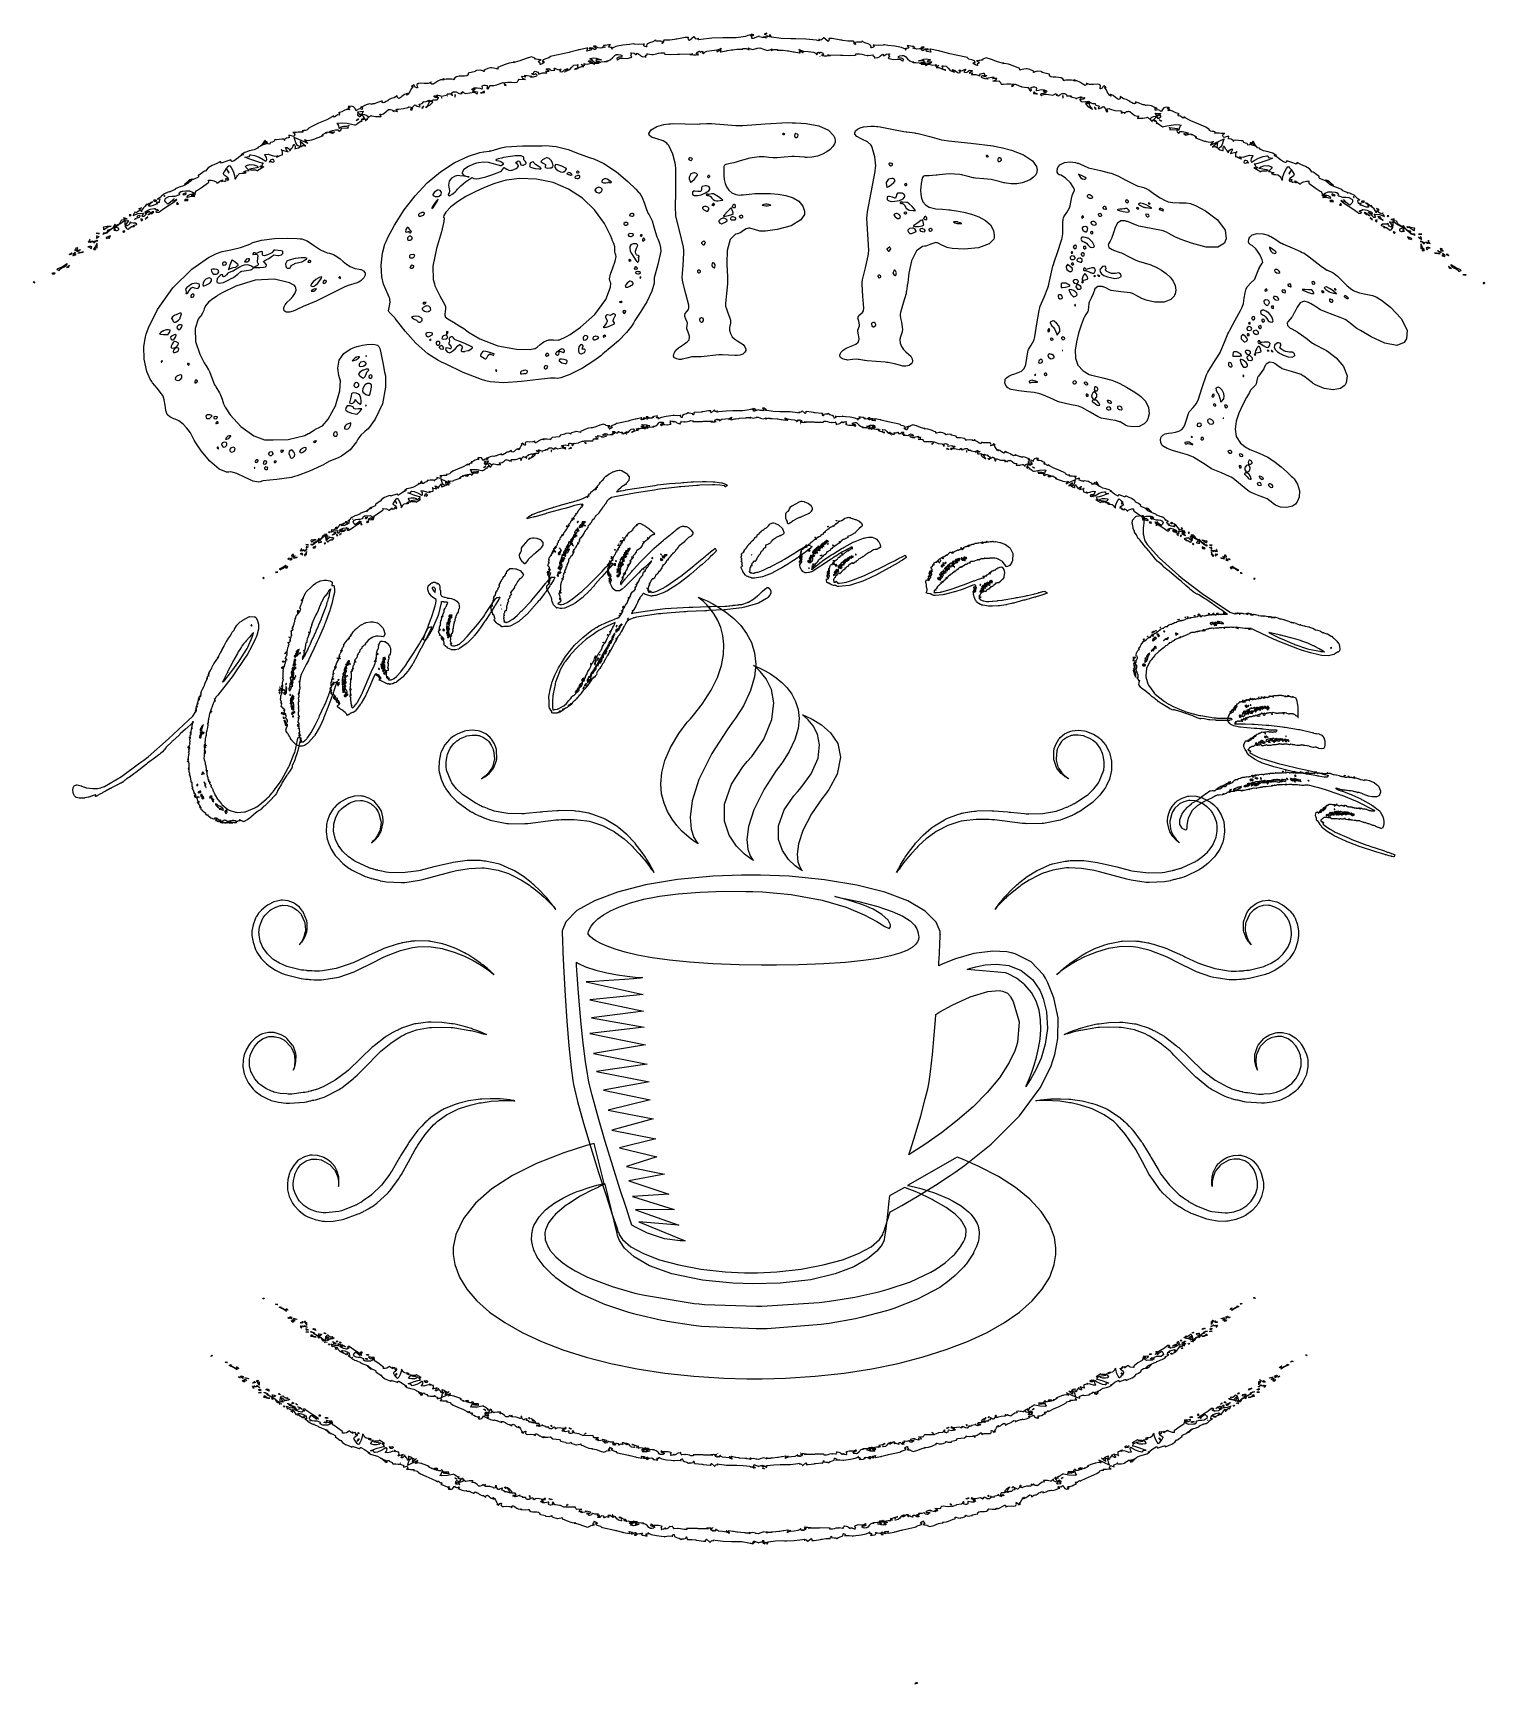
# Model space of a CAD drawing. Extents: x 51 to 306, y 22 to 311.
import ezdxf

# ---------------------------------------------------------------- set-up
doc = ezdxf.new("R2010")
doc.units = 0
doc.header["$MEASUREMENT"] = 0

msp = doc.modelspace()

# ---------------------------------------------------------------- linework, layer by layer
at = {"color": 7}
for points in [[(70.0966, 279.188), (70.1696, 279.148), (70.473, 279.171), (70.776, 279.44), (71.0392, 279.769), (71.2322, 279.929), (71.2971, 279.929), (71.2047, 279.929), (70.9291, 279.754), (70.7842, 279.506), (70.8021, 279.47), (70.696, 279.893), (70.8283, 280.017), (71.5603, 280.354), (72.2933, 280.476), (72.4256, 280.494), (72.4006, 280.471), (72.3731, 280.351), (72.5921, 280.345), (72.8514, 280.326), (72.9297, 280.179), (72.9188, 280.142), (72.566, 279.999), (72.5593, 279.979), (72.7287, 279.85), (73.0306, 279.859), (73.1312, 279.859), (73.3157, 280.045), (73.9567, 280.515), (74.9293, 281.134), (75.77, 281.681), (76.1559, 281.994), (76.2, 282.116), (76.164, 282.064), (75.8155, 281.861), (75.4683, 281.763), (75.354, 281.763), (75.741, 282.186), (75.6433, 282.134), (75.2521, 281.711), (74.7353, 281.288), (74.5765, 281.234), (74.5698, 281.284), (74.4664, 281.419), (74.2777, 281.593), (74.1398, 281.825), (74.1549, 282.105), (74.1895, 282.186), (74.3095, 282.323), (74.7931, 282.622), (75.3262, 282.647), (75.9245, 282.644), (76.5514, 282.876), (76.7292, 282.998), (76.7306, 282.998), (76.7373, 283.037), (76.6452, 283.14), (76.6643, 283.297), (76.9193, 283.46), (77.0117, 283.493), (77.1977, 283.537), (77.7766, 283.6), (78.449, 283.559), (78.9753, 283.378), (79.2508, 283.162), (79.3048, 283.068), (79.2014, 283.053), (78.8913, 283.005), (78.4394, 282.902), (78.0934, 282.732), (77.9847, 282.525), (77.9999, 282.469), (78.0934, 282.484), (78.3759, 282.546), (78.7742, 282.629), (79.1185, 282.659), (79.3062, 282.615), (79.339, 282.575), (79.3503, 282.63), (79.2826, 282.815), (79.0444, 282.769), (78.8377, 282.725), (78.8554, 282.913), (78.8818, 282.964), (78.952, 282.999), (79.2371, 283.048), (79.4713, 283.008), (79.5154, 282.998), (79.4854, 283.006), (79.4494, 283.254), (79.6121, 283.529), (79.6216, 283.563), (79.8421, 283.679), (80.7021, 284.264), (81.5785, 284.904), (81.8085, 285.044), (81.8085, 285.142), (81.7908, 285.407), (81.7742, 285.433), (81.8829, 285.462), (82.2332, 285.461), (82.7264, 285.355), (83.1137, 285.156), (83.2612, 284.963), (83.2556, 284.904), (83.3878, 284.974), (83.7487, 285.271), (84.1128, 285.478), (84.2437, 285.503), (84.1911, 285.428), (84.0412, 285.193), (84.1333, 285.235), (84.3774, 285.35), (84.5979, 285.302), (84.6307, 285.257), (84.6889, 285.283), (84.8526, 285.393), (84.8692, 285.503), (84.8198, 285.613), (84.8251, 285.724), (84.8431, 285.75), (84.8981, 285.75), (85.0678, 285.72), (85.248, 285.636), (85.266, 285.61), (85.284, 285.669), (85.174, 285.895), (84.8431, 286.117), (84.5111, 286.359), (84.4007, 286.628), (84.4201, 286.702), (84.4462, 286.79), (84.6088, 287.051), (84.9256, 287.479), (85.2371, 287.854), (85.3902, 288.026), (85.4082, 288.043), (85.5126, 287.982), (85.7497, 287.66), (86.0859, 287.008), (86.33, 286.283), (86.4112, 285.827), (86.3946, 285.68), (86.4087, 285.663), (86.5216, 285.67), (86.6415, 285.86), (86.7615, 286.111), (86.8468, 286.254), (86.8895, 286.279), (86.9431, 286.377), (87.2243, 286.606), (87.6155, 286.664), (88.0152, 286.662), (88.3049, 286.748), (88.3708, 286.808), (87.8777, 286.844), (87.8858, 286.88), (88.0262, 286.963), (88.3348, 287.079), (88.67, 287.146), (88.8559, 287.153), (88.9, 287.125), (88.8905, 287.161), (88.7705, 287.273), (88.5335, 287.479), (88.3281, 287.711), (88.2784, 287.896), (88.3006, 287.937), (88.4548, 288.031), (88.9991, 288.181), (89.6881, 288.167), (90.2395, 287.967), (90.4946, 287.747), (90.5235, 287.654), (88.936, 287.408), (88.9483, 287.36), (89.1632, 287.26), (89.5738, 287.277), (89.9915, 287.28), (90.2215, 287.152), (90.2409, 287.091), (91.4396, 287.831), (91.3956, 287.814), (91.2566, 287.773), (91.0332, 287.734), (90.8636, 287.763), (90.8293, 287.875), (90.8403, 287.903), (90.9119, 287.934), (91.1214, 288.046), (91.2096, 288.141), (91.2467, 288.25), (91.3335, 288.392), (91.3694, 288.432), (91.1765, 288.465), (90.6046, 288.608), (89.698, 288.882), (88.8242, 289.197), (88.3186, 289.406), (88.1585, 289.49), (88.936, 289.595), (89.0062, 289.877), (89.1992, 289.905), (89.8081, 289.801), (90.642, 289.477), (91.3613, 289.08), (91.7303, 288.846), (91.8284, 288.785), (91.8916, 288.829), (92.0076, 289.075), (91.9427, 289.41), (91.7582, 289.706), (91.6259, 289.851), (91.5818, 289.877), (91.718, 289.953), (92.2239, 290.011), (92.7806, 289.829), (93.3358, 289.654), (93.8431, 289.727), (93.9793, 289.807), (93.6985, 289.49), (93.7687, 289.5), (93.9807, 289.591), (94.3282, 289.763), (94.6146, 289.897), (94.7208, 289.877), (94.7208, 289.877), (94.7469, 289.949), (94.7593, 290.412), (94.579, 290.751), (94.5085, 290.759), (95.709, 290.442), (95.6649, 290.452), (95.4525, 290.799), (95.2761, 291.166), (95.25, 291.182), (95.3079, 291.211), (95.5393, 291.188), (95.819, 291.011), (95.9982, 290.762), (96.0176, 290.581), (95.9915, 290.548), (96.0575, 290.649), (96.2713, 290.94), (96.4311, 291.136), (96.5659, 291.338), (96.7204, 291.644), (96.7673, 291.747), (96.799, 291.753), (96.956, 291.414), (96.9338, 290.999), (96.9077, 290.971), (97.04, 290.981), (97.5155, 291.126), (97.8158, 291.324), (97.8599, 291.358), (97.7374, 291.349), (97.3557, 291.534), (97.0841, 292.017), (96.9176, 292.585), (96.8029, 292.931), (96.7313, 293.018), (99.1665, 291.924), (99.1387, 291.942), (98.8783, 292.258), (98.6716, 292.511), (98.6716, 292.593), (98.7157, 292.533), (99.187, 292.435), (99.8883, 292.549), (100.048, 292.593), (100.207, 292.637), (101.013, 292.916), (101.731, 293.212), (101.847, 293.265), (101.706, 293.229), (101.687, 293.236), (101.669, 293.362), (101.895, 293.547), (102.246, 293.706), (102.504, 293.766), (102.588, 293.758), (102.561, 293.776), (102.304, 293.741), (102.27, 293.723), (102.324, 293.803), (102.646, 293.936), (103.063, 293.803), (103.48, 293.683), (103.802, 293.847), (103.857, 293.934), (103.726, 293.87), (103.266, 293.807), (103.063, 294.014), (103.047, 294.076), (103.167, 294.076), (103.527, 294.164), (104.038, 294.301), (104.45, 294.299), (104.63, 294.054), (104.635, 293.97), (104.695, 294.032), (104.986, 294.244), (105.053, 294.512), (105.022, 294.569), (106.327, 294.64), (106.3, 294.65), (106.203, 294.782), (106.335, 294.994), (106.398, 295.028), (106.291, 294.966), (105.909, 294.877), (105.409, 294.844), (104.987, 294.771), (104.764, 294.579), (104.739, 294.499), (104.695, 294.597), (104.615, 295.024), (104.386, 295.367), (104.282, 295.415), (104.509, 295.471), (105.219, 295.531), (106.048, 295.461), (106.806, 295.298), (107.345, 295.169), (107.527, 295.135), (107.527, 295.135), (107.68, 295.245), (107.958, 295.443), (108.02, 295.487), (108.081, 295.531), (108.359, 295.73), (108.515, 295.84), (108.515, 295.84), (108.62, 295.664), (108.656, 296.193), (108.7, 296.175), (108.972, 296.121), (108.972, 296.121), (108.972, 296.121), (108.858, 296.255), (108.832, 296.263), (108.911, 296.263), (109.088, 296.263), (109.149, 296.263), (109.139, 296.325), (108.924, 296.607), (108.585, 296.854), (108.515, 296.898), (108.497, 296.872), (108.319, 296.572), (108.303, 296.546), (108.223, 296.581), (107.932, 296.806), (107.936, 297.097), (107.986, 297.145), (108.038, 297.145), (108.157, 297.109), (108.197, 297.109), (108.143, 297.145), (107.954, 297.299), (107.929, 297.443), (107.95, 297.462), (108.902, 297.532), (108.884, 297.506), (108.646, 297.093), (108.62, 297.039), (108.74, 297.019), (109.102, 296.944), (109.514, 296.8), (109.736, 296.592), (109.689, 296.353), (109.644, 296.297), (110.207, 296.792), (110.337, 296.763), (110.731, 296.68), (111.067, 296.638), (111.423, 296.628), (111.861, 296.621), (112.007, 296.616), (112.007, 296.67), (111.865, 296.828), (111.809, 297.011), (111.831, 297.039), (111.957, 296.998), (112.418, 297.101), (112.911, 297.48), (113.304, 297.833), (113.566, 297.853), (113.594, 297.815), (113.67, 297.825), (113.907, 297.796), (114.044, 297.684), (114.14, 297.559), (114.286, 297.498), (114.336, 297.498), (114.326, 297.507), (114.282, 297.586), (114.317, 297.669), (114.336, 297.674), (114.865, 297.498), (114.876, 297.512), (114.858, 297.594), (114.741, 297.658), (114.675, 297.746), (114.784, 297.888), (114.829, 297.921), (115.05, 297.93), (115.944, 297.997), (116.716, 298.221), (116.876, 298.31), (116.968, 298.33), (117.271, 298.282), (117.241, 298.035), (117.177, 297.804), (117.408, 297.793), (117.475, 297.815), (117.483, 297.895), (117.567, 298.293), (117.88, 298.618), (118.004, 298.662), (118.083, 298.636), (118.361, 298.451), (118.731, 298.336), (118.85, 298.344), (118.71, 298.767), (118.814, 298.795), (119.247, 298.918), (119.429, 299.163), (119.415, 299.226), (119.512, 299.209), (119.896, 299.231), (120.155, 299.341), (120.191, 299.368), (120.257, 299.365), (120.453, 299.195), (120.336, 298.835), (120.067, 298.44), (119.9, 298.221), (119.874, 298.167), (120.007, 298.292), (120.61, 298.658), (121.055, 299.077), (121.109, 299.226), (120.51, 299.192), (120.643, 299.309), (121.149, 299.541), (121.58, 299.531), (121.872, 299.554), (122.065, 299.884), (122.097, 300.002), (122.023, 299.975), (121.786, 299.937), (121.496, 299.955), (121.311, 300.058), (121.299, 300.212), (121.32, 300.25), (121.991, 300.214), (121.994, 300.226), (121.952, 300.272), (121.853, 300.276), (121.787, 300.294), (121.828, 300.371), (121.849, 300.39), (121.901, 300.382), (122.254, 300.294), (122.607, 300.171), (122.66, 300.144), (122.66, 300.178), (123.649, 300.39), (123.618, 300.39), (123.529, 300.452), (123.613, 300.553), (123.649, 300.567), (123.649, 300.567), (123.939, 300.567), (124.037, 300.567), (124.102, 300.567), (124.296, 300.549), (124.424, 300.531), (124.424, 300.531), (124.397, 300.535), (124.336, 300.687), (124.591, 300.885), (124.671, 300.919), (124.788, 300.968), (125.206, 300.956), (125.569, 300.739), (125.881, 300.568), (126.19, 300.674), (126.258, 300.743), (126.232, 300.735), (126.038, 300.717), (126.012, 300.707), (126.33, 300.99), (126.367, 300.883), (126.804, 300.677), (127.564, 300.779), (128.323, 300.881), (128.761, 300.674), (128.8, 300.567), (128.846, 300.622), (128.961, 300.813), (128.846, 300.893), (128.516, 300.935), (128.139, 301.016), (128.022, 301.06), (128.517, 301.449), (128.455, 301.44), (128.195, 301.37), (127.917, 301.334), (127.846, 301.342), (127.948, 301.435), (128.341, 301.618), (128.846, 301.661), (129.319, 301.571), (129.617, 301.479), (129.716, 301.449), (129.746, 301.476), (129.771, 301.639), (129.716, 301.851), (129.766, 302.03), (130.044, 302.116), (130.139, 302.118), (130.26, 302.129), (130.635, 302.054), (130.642, 301.811), (130.555, 301.553), (130.721, 301.446), (130.774, 301.449), (131.127, 302.048), (131.241, 302.031), (131.767, 302.054), (132.239, 302.164), (132.328, 302.19), (132.416, 302.216), (133.262, 302.551), (133.35, 302.577), (133.429, 302.577), (133.649, 302.516), (133.667, 302.507), (133.801, 302.57), (134.258, 302.645), (134.875, 302.623), (135.453, 302.587), (135.824, 302.63), (135.926, 302.683), (135.921, 302.685), (136.018, 302.904), (136.233, 303.142), (136.242, 303.177), (137.337, 303.106), (137.217, 303.116), (136.868, 303.31), (136.7, 303.611), (136.665, 303.671), (136.744, 303.681), (137.075, 303.649), (137.323, 303.601), (137.407, 303.601), (137.371, 303.619), (137.213, 303.716), (137.207, 303.86), (137.231, 303.882), (138.429, 303.671), (138.412, 303.655), (138.175, 303.539), (138.148, 303.529), (138.219, 303.547), (138.751, 303.597), (139.303, 303.769), (139.383, 303.848), (139.365, 303.875), (139.117, 304.104), (139.101, 304.13), (139.044, 304.053), (138.72, 303.932), (138.447, 304.096), (138.395, 304.13), (138.485, 304.143), (138.755, 304.196), (138.812, 304.258), (138.786, 304.353), (138.854, 304.487), (138.888, 304.517), (139.021, 304.545), (139.496, 304.421), (139.656, 304.121), (139.63, 304.058), (139.77, 304.121), (140.312, 304.294), (140.907, 304.271), (141.075, 304.235), (140.899, 304.588), (141.5, 304.553), (140.935, 304.94), (141.052, 304.992), (141.449, 305.048), (141.639, 304.866), (141.857, 304.679), (142.313, 304.716), (142.452, 304.764), (142.382, 305.083), (142.464, 305.077), (142.71, 304.987), (142.976, 304.844), (143.208, 304.794), (143.4, 304.92), (143.44, 304.976), (143.473, 304.969), (143.554, 304.84), (143.408, 304.651), (143.374, 304.501), (143.716, 304.473), (143.827, 304.483), (143.862, 304.537), (144.184, 304.774), (144.595, 304.978), (144.675, 305.012), (144.698, 305.008), (144.726, 304.8), (144.417, 304.606), (144.356, 304.588), (144.552, 304.611), (145.12, 304.859), (145.467, 305.267), (145.814, 305.61), (146.392, 305.704), (146.579, 305.682), (146.531, 305.649), (146.448, 305.457), (146.521, 305.259), (146.455, 305.087), (146.047, 304.961), (145.91, 304.94), (146.009, 304.924), (146.331, 304.999), (146.724, 305.206), (147.124, 305.388), (147.468, 305.404), (147.567, 305.365), (147.108, 305.718), (147.161, 305.727), (147.435, 305.691), (147.672, 305.621), (147.708, 305.612), (147.602, 305.929), (147.721, 305.866), (148.156, 305.811), (148.624, 305.916), (149.04, 305.974), (149.367, 305.806), (149.437, 305.718), (149.401, 305.769), (149.36, 305.966), (149.59, 305.983), (149.947, 305.947), (150.199, 305.986), (150.247, 306.035), (150.125, 306.093), (149.698, 306.139), (149.127, 306.097), (148.65, 306.095), (148.402, 306.247), (148.379, 306.317), (148.439, 306.371), (148.766, 306.406), (149.093, 306.441), (149.155, 306.494), (149.101, 306.512), (148.819, 306.618), (148.606, 306.724), (148.59, 306.74), (148.729, 306.808), (149.202, 306.896), (149.736, 306.82), (150.216, 306.652), (150.556, 306.542), (150.672, 306.528), (149.684, 306.528), (149.701, 306.466), (149.819, 306.294), (150.005, 306.265), (150.224, 306.261), (150.417, 306.157), (150.46, 306.105), (150.574, 306.193), (151.121, 306.265), (151.632, 306.265), (151.73, 306.317), (151.676, 306.317), (151.544, 306.327), (151.518, 306.317), (151.685, 306.339), (152.169, 306.543), (152.602, 306.909), (152.917, 307.26), (153.132, 307.433), (153.212, 307.446), (153.297, 307.475), (153.578, 307.491), (153.956, 307.433), (154.208, 307.303), (154.222, 307.152), (154.2, 307.129), (154.2, 307.129), (154.132, 307.07), (153.697, 306.997), (153.326, 306.831), (153.398, 306.546), (153.458, 306.494), (153.522, 306.609), (153.89, 306.856), (154.449, 306.846), (155.149, 306.812), (155.811, 306.982), (155.998, 307.093), (155.936, 307.115), (155.78, 307.262), (155.848, 307.442), (155.928, 307.614), (155.801, 307.746), (155.751, 307.763), (155.902, 307.771), (156.363, 307.698), (156.659, 307.499), (156.74, 307.446), (156.916, 307.728), (157.027, 307.666), (157.346, 307.44), (157.532, 307.274), (157.798, 307.167), (158.3, 307.081), (158.467, 307.057), (158.428, 307.072), (158.339, 307.201), (158.484, 307.353), (158.656, 307.499), (158.63, 307.614), (158.61, 307.622), (158.698, 307.632), (159.5, 307.517), (159.562, 307.482), (159.526, 307.516), (159.708, 307.516), (160.254, 307.58), (160.672, 307.706), (161.064, 307.8), (161.553, 307.788), (161.713, 307.763), (161.608, 307.586), (161.801, 307.552), (162.819, 307.491), (163.891, 307.535), (164.112, 307.552), (164.332, 307.57), (166.449, 307.632), (166.652, 307.622), (166.122, 307.482), (166.166, 307.499), (166.369, 307.489), (166.779, 307.451), (167.248, 307.447), (167.579, 307.505), (167.676, 307.552), (167.587, 307.552), (167.339, 307.596), (167.323, 307.586), (167.323, 307.659), (167.459, 307.874), (167.789, 308.065), (167.886, 308.081), (168.028, 307.835), (168.169, 308.045), (168.224, 308.049), (168.394, 308.001), (168.38, 307.87), (168.367, 307.739), (168.537, 307.69), (168.592, 307.692), (168.643, 307.821), (169.12, 308.07), (170.007, 308.191), (170.928, 308.293), (171.462, 308.485), (171.556, 308.61), (171.585, 308.57), (171.555, 308.358), (171.212, 308.284), (170.881, 308.224), (170.889, 308.042), (170.921, 308.011), (170.965, 308.037), (171.158, 308.161), (171.458, 308.249), (171.556, 308.258), (171.45, 307.939), (171.555, 307.957), (172.499, 308.135), (172.579, 308.151), (172.657, 308.169), (173.425, 308.284), (173.496, 308.292), (173.645, 308.32), (174.387, 308.404), (175.174, 308.434), (175.437, 308.434), (175.367, 308.504), (175.507, 308.54), (176.036, 308.558), (176.423, 308.364), (176.495, 308.292), (176.509, 308.311), (176.419, 308.47), (176.403, 308.631), (176.425, 308.645), (176.557, 308.54), (177.191, 308.39), (177.79, 308.558), (177.906, 308.61), (177.906, 308.594), (177.906, 308.554), (177.906, 308.54), (177.987, 308.618), (178.422, 308.653), (179.047, 308.412), (179.746, 308.218), (180.341, 308.354), (180.482, 308.468), (180.502, 308.454), (180.484, 308.293), (180.395, 308.136), (180.41, 308.115), (180.472, 308.187), (180.855, 308.381), (181.398, 308.364), (181.54, 308.328), (181.468, 308.258), (181.663, 308.267), (182.505, 308.24), (183.259, 308.143), (183.408, 308.115), (183.479, 308.107), (184.246, 307.985), (184.326, 307.975), (184.405, 307.958), (185.349, 307.781), (185.455, 307.763), (185.349, 308.081), (185.445, 308.065), (185.746, 307.958), (185.94, 307.852), (185.984, 307.835), (186.014, 307.866), (186.019, 308.048), (185.68, 308.107), (185.334, 308.182), (185.316, 308.394), (185.349, 308.434), (185.438, 308.306), (185.976, 308.103), (186.896, 308.003), (187.784, 307.888), (188.261, 307.643), (188.313, 307.516), (188.367, 307.513), (188.536, 307.563), (188.524, 307.694), (188.51, 307.825), (188.68, 307.873), (188.736, 307.869), (188.877, 307.658), (189.019, 307.905), (189.115, 307.888), (189.444, 307.698), (189.582, 307.483), (189.582, 307.41), (189.556, 307.42), (189.311, 307.376), (189.229, 307.376), (189.322, 307.323), (189.655, 307.256), (190.125, 307.261), (190.535, 307.306), (190.738, 307.323), (190.783, 307.305), (190.253, 307.446), (190.446, 307.455), (192.573, 307.394), (192.793, 307.376), (193.014, 307.359), (194.084, 307.315), (195.104, 307.376), (195.298, 307.41), (195.192, 307.586), (195.356, 307.611), (195.86, 307.624), (196.259, 307.53), (196.669, 307.403), (197.201, 307.34), (197.379, 307.34), (197.343, 307.305), (197.414, 307.341), (198.217, 307.455), (198.297, 307.446), (198.272, 307.436), (198.229, 307.323), (198.393, 307.177), (198.544, 307.024), (198.472, 306.896), (198.438, 306.881), (198.603, 306.904), (199.1, 306.991), (199.358, 307.097), (199.543, 307.264), (199.872, 307.49), (199.989, 307.552), (200.165, 307.269), (200.244, 307.323), (200.54, 307.522), (201.002, 307.595), (201.154, 307.586), (201.104, 307.574), (200.976, 307.453), (201.056, 307.279), (201.123, 307.092), (200.968, 306.939), (200.907, 306.917), (201.097, 306.805), (201.769, 306.636), (202.468, 306.67), (203.019, 306.68), (203.382, 306.432), (203.447, 306.317), (203.509, 306.374), (203.579, 306.67), (203.208, 306.834), (202.771, 306.899), (202.707, 306.953), (202.707, 306.953), (202.682, 306.98), (202.696, 307.141), (202.948, 307.269), (203.325, 307.319), (203.606, 307.298), (203.693, 307.269), (203.77, 307.257), (203.983, 307.084), (204.289, 306.732), (204.72, 306.367), (205.216, 306.163), (205.387, 306.141), (205.333, 306.141), (205.202, 306.132), (205.176, 306.141), (205.273, 306.08), (205.784, 306.075), (206.329, 306.017), (206.445, 305.929), (206.488, 305.981), (206.681, 306.084), (206.899, 306.088), (207.085, 306.117), (207.205, 306.29), (207.221, 306.352), (206.235, 306.352), (206.346, 306.367), (206.673, 306.476), (207.155, 306.644), (207.696, 306.719), (208.173, 306.631), (208.315, 306.564), (208.297, 306.538), (208.072, 306.414), (207.794, 306.327), (207.75, 306.317), (207.812, 306.265), (208.139, 306.229), (208.466, 306.195), (208.528, 306.141), (208.504, 306.071), (208.255, 305.919), (207.777, 305.92), (207.207, 305.963), (206.779, 305.916), (206.658, 305.858), (206.699, 305.811), (206.943, 305.77), (207.301, 305.806), (207.54, 305.79), (207.504, 305.592), (207.469, 305.542), (207.538, 305.63), (207.865, 305.798), (208.279, 305.74), (208.748, 305.635), (209.182, 305.69), (209.303, 305.752), (209.197, 305.435), (209.223, 305.445), (209.458, 305.515), (209.743, 305.551), (209.797, 305.542), (209.338, 305.189), (209.436, 305.227), (209.78, 305.218), (210.18, 305.043), (210.572, 304.836), (210.894, 304.753), (210.997, 304.764), (210.861, 304.785), (210.465, 304.91), (210.396, 305.083), (210.459, 305.281), (210.374, 305.472), (210.326, 305.506), (210.511, 305.528), (211.089, 305.43), (211.437, 305.078), (211.784, 304.668), (212.353, 304.431), (212.549, 304.411), (212.487, 304.429), (212.178, 304.611), (212.203, 304.826), (212.232, 304.836), (212.302, 304.81), (212.693, 304.611), (213.034, 304.36), (213.078, 304.307), (213.188, 304.297), (213.53, 304.321), (213.497, 304.461), (213.35, 304.65), (213.429, 304.79), (213.467, 304.8), (213.501, 304.744), (213.68, 304.618), (213.914, 304.668), (214.19, 304.811), (214.439, 304.901), (214.525, 304.906), (214.136, 304.447), (214.27, 304.399), (214.715, 304.362), (214.934, 304.549), (215.132, 304.731), (215.533, 304.676), (215.653, 304.624), (215.088, 304.235), (215.688, 304.271), (215.511, 303.918), (215.678, 303.962), (216.261, 303.99), (216.808, 303.804), (216.958, 303.742), (216.931, 303.804), (217.091, 304.104), (217.568, 304.228), (217.7, 304.201), (217.733, 304.17), (217.8, 304.037), (217.774, 303.94), (217.832, 303.878), (218.102, 303.824), (218.193, 303.812), (218.139, 303.768), (217.853, 303.601), (217.537, 303.734), (217.488, 303.812), (217.47, 303.786), (217.221, 303.557), (217.205, 303.529), (217.293, 303.451), (217.861, 303.279), (218.378, 303.231), (218.44, 303.213), (218.412, 303.222), (218.175, 303.337), (218.157, 303.353), (219.358, 303.565), (219.382, 303.535), (219.388, 303.385), (219.225, 303.301), (219.181, 303.283), (219.267, 303.283), (219.524, 303.332), (219.841, 303.363), (219.921, 303.353), (219.885, 303.293), (219.718, 302.992), (219.37, 302.798), (219.251, 302.79), (220.346, 302.86), (220.354, 302.825), (220.569, 302.587), (220.665, 302.368), (220.663, 302.367), (220.763, 302.313), (221.138, 302.276), (221.725, 302.318), (222.344, 302.341), (222.793, 302.26), (222.92, 302.19), (222.928, 302.2), (223.159, 302.26), (223.238, 302.26), (223.326, 302.234), (224.172, 301.899), (224.26, 301.872), (224.349, 301.845), (224.806, 301.735), (225.337, 301.715), (225.461, 301.731), (225.814, 301.132), (225.869, 301.126), (226.05, 301.221), (225.971, 301.48), (225.971, 301.733), (226.33, 301.812), (226.447, 301.801), (226.541, 301.797), (226.821, 301.708), (226.871, 301.52), (226.814, 301.307), (226.842, 301.154), (226.872, 301.132), (226.97, 301.162), (227.268, 301.254), (227.74, 301.344), (228.244, 301.3), (228.637, 301.118), (228.74, 301.026), (228.679, 301.017), (228.406, 301.065), (228.153, 301.132), (228.071, 301.132), (228.564, 300.743), (228.44, 300.705), (228.056, 300.632), (227.726, 300.59), (227.622, 300.501), (227.739, 300.306), (227.788, 300.25), (227.827, 300.357), (228.264, 300.564), (229.023, 300.462), (229.783, 300.36), (230.219, 300.567), (230.258, 300.673), (230.576, 300.39), (230.548, 300.4), (230.354, 300.418), (230.328, 300.426), (230.397, 300.357), (230.704, 300.251), (231.016, 300.422), (231.38, 300.64), (231.797, 300.651), (231.915, 300.603), (231.986, 300.568), (232.238, 300.369), (232.187, 300.218), (232.164, 300.214), (232.164, 300.214), (232.497, 300.241), (232.551, 300.25), (232.647, 300.25), (232.94, 300.25), (232.94, 300.25), (232.974, 300.236), (233.058, 300.135), (232.968, 300.073), (232.94, 300.073), (233.928, 299.861), (233.928, 299.825), (233.972, 299.853), (234.319, 299.977), (234.684, 300.065), (234.738, 300.073), (234.761, 300.054), (234.815, 299.972), (234.746, 299.945), (234.638, 299.94), (234.594, 299.904), (234.597, 299.897), (235.267, 299.931), (235.288, 299.894), (235.274, 299.74), (235.09, 299.636), (234.8, 299.62), (234.564, 299.659), (234.491, 299.685), (234.523, 299.566), (234.714, 299.236), (235.006, 299.213), (235.438, 299.224), (235.943, 298.99), (236.079, 298.873), (235.479, 298.909), (235.531, 298.76), (235.977, 298.341), (236.582, 297.974), (236.714, 297.851), (236.686, 297.904), (236.52, 298.122), (236.251, 298.516), (236.134, 298.879), (236.329, 299.047), (236.397, 299.049), (236.441, 299.023), (236.704, 298.913), (237.075, 298.892), (237.173, 298.909), (237.153, 298.851), (237.327, 298.6), (237.772, 298.478), (237.878, 298.45), (237.736, 298.027), (237.858, 298.027), (238.226, 298.147), (238.504, 298.318), (238.584, 298.344), (238.706, 298.3), (239.019, 297.961), (239.103, 297.569), (239.113, 297.498), (239.175, 297.473), (239.394, 297.472), (239.332, 297.706), (239.31, 297.959), (239.617, 298.012), (239.713, 297.991), (239.871, 297.903), (240.643, 297.678), (241.538, 297.614), (241.759, 297.604), (241.803, 297.571), (241.912, 297.434), (241.846, 297.353), (241.729, 297.291), (241.711, 297.199), (241.723, 297.179), (242.252, 297.356), (242.27, 297.35), (242.305, 297.269), (242.261, 297.189), (242.252, 297.179), (242.302, 297.179), (242.452, 297.244), (242.557, 297.379), (242.693, 297.494), (242.921, 297.512), (242.994, 297.498), (243.021, 297.535), (243.279, 297.516), (243.663, 297.163), (244.154, 296.784), (244.625, 296.68), (244.758, 296.722), (244.778, 296.697), (244.722, 296.523), (244.581, 296.354), (244.581, 296.297), (244.73, 296.303), (245.179, 296.311), (245.533, 296.321), (245.86, 296.364), (246.25, 296.445), (246.379, 296.474), (246.944, 295.981), (246.9, 296.041), (246.866, 296.291), (247.085, 296.497), (247.49, 296.631), (247.847, 296.703), (247.967, 296.722), (247.941, 296.776), (247.702, 297.189), (247.686, 297.215), (248.638, 297.145), (248.653, 297.121), (248.602, 296.982), (248.408, 296.828), (248.356, 296.792), (248.408, 296.792), (248.528, 296.827), (248.568, 296.827), (248.616, 296.779), (248.62, 296.488), (248.328, 296.263), (248.249, 296.227), (248.231, 296.255), (248.055, 296.554), (248.039, 296.58), (247.959, 296.536), (247.614, 296.289), (247.412, 296.007), (247.403, 295.945), (247.42, 295.954), (247.693, 295.954), (247.72, 295.945), (247.702, 295.936), (247.58, 295.837), (247.58, 295.804), (247.58, 295.8), (247.672, 295.788), (247.852, 295.858), (247.897, 295.874), (247.933, 295.345), (248.039, 295.522), (248.039, 295.522), (248.192, 295.412), (248.47, 295.213), (248.532, 295.169), (248.593, 295.125), (248.871, 294.926), (249.025, 294.816), (249.025, 294.816), (249.206, 294.844), (249.746, 294.961), (250.503, 295.117), (251.332, 295.194), (252.042, 295.147), (252.272, 295.099), (252.164, 295.05), (251.936, 294.706), (251.857, 294.279), (251.813, 294.181), (251.788, 294.262), (251.568, 294.458), (251.156, 294.539), (250.657, 294.574), (250.268, 294.653), (250.155, 294.71), (250.217, 294.676), (250.348, 294.463), (250.252, 294.332), (250.226, 294.323), (251.531, 294.253), (251.502, 294.189), (251.579, 293.926), (251.857, 293.714), (251.919, 293.652), (251.922, 293.736), (252.101, 293.981), (252.513, 293.984), (253.024, 293.846), (253.385, 293.758), (253.507, 293.758), (253.489, 293.706), (253.285, 293.517), (252.827, 293.559), (252.695, 293.617), (252.749, 293.529), (253.071, 293.361), (253.489, 293.473), (253.905, 293.602), (254.226, 293.482), (254.283, 293.405), (254.247, 293.415), (253.99, 293.459), (253.964, 293.441), (254.044, 293.456), (254.304, 293.408), (254.656, 293.256), (254.882, 293.064), (254.868, 292.923), (254.846, 292.912), (254.706, 292.946), (254.82, 292.894), (255.539, 292.599), (256.345, 292.32), (256.505, 292.276), (256.664, 292.232), (257.364, 292.118), (257.836, 292.216), (257.881, 292.276), (257.871, 292.26), (257.659, 291.942), (257.413, 291.624), (257.387, 291.607), (259.821, 292.699), (259.744, 292.615), (259.614, 292.268), (259.441, 291.699), (259.176, 291.217), (258.808, 291.032), (258.692, 291.042), (258.736, 290.998), (259.035, 290.795), (259.512, 290.663), (259.644, 290.653), (259.617, 290.689), (259.591, 290.844), (259.595, 291.122), (259.658, 291.358), (259.762, 291.439), (259.785, 291.43), (259.832, 291.327), (259.985, 291.02), (260.12, 290.817), (260.281, 290.622), (260.495, 290.33), (260.562, 290.23), (260.535, 290.263), (260.552, 290.444), (260.733, 290.695), (261.013, 290.871), (261.243, 290.894), (261.302, 290.865), (261.275, 290.849), (261.098, 290.468), (260.907, 290.124), (260.843, 290.124), (262.044, 290.442), (261.972, 290.434), (261.791, 290.095), (261.804, 289.632), (261.831, 289.56), (261.831, 289.56), (261.936, 289.579), (262.224, 289.446), (262.57, 289.274), (262.783, 289.181), (262.855, 289.172), (262.467, 289.631), (262.602, 289.55), (263.109, 289.477), (263.665, 289.653), (264.222, 289.834), (264.728, 289.778), (264.866, 289.701), (264.822, 289.684), (264.688, 289.55), (264.503, 289.261), (264.439, 288.918), (264.553, 288.659), (264.619, 288.608), (264.716, 288.67), (265.079, 288.903), (265.791, 289.301), (266.623, 289.625), (267.243, 289.728), (267.442, 289.701), (267.512, 289.418), (268.288, 289.314), (268.126, 289.229), (267.622, 289.02), (266.748, 288.706), (265.841, 288.432), (265.269, 288.288), (265.077, 288.255), (265.113, 288.211), (265.204, 288.06), (265.248, 287.952), (265.339, 287.864), (265.537, 287.758), (265.606, 287.726), (265.616, 287.698), (265.581, 287.587), (265.412, 287.558), (265.188, 287.596), (265.05, 287.638), (265.006, 287.654), (266.207, 286.915), (266.224, 286.977), (266.449, 287.109), (266.858, 287.113), (267.266, 287.098), (267.491, 287.182), (267.512, 287.231), (265.924, 287.478), (265.952, 287.57), (266.211, 287.791), (266.77, 287.991), (267.461, 288.005), (267.995, 287.856), (268.147, 287.76), (268.168, 287.718), (268.122, 287.535), (267.925, 287.303), (267.69, 287.096), (267.564, 286.985), (267.546, 286.949), (267.59, 286.967), (267.775, 286.956), (268.11, 286.888), (268.418, 286.782), (268.56, 286.704), (268.57, 286.668), (268.075, 286.632), (268.141, 286.571), (268.431, 286.48), (268.829, 286.474), (269.222, 286.414), (269.503, 286.198), (269.558, 286.103), (269.605, 286.072), (269.704, 285.915), (269.831, 285.659), (269.944, 285.474), (270.042, 285.487), (270.051, 285.503), (270.027, 285.649), (270.101, 286.111), (270.346, 286.844), (270.691, 287.497), (270.933, 287.814), (271.04, 287.867), (271.056, 287.85), (271.207, 287.678), (271.519, 287.303), (271.837, 286.875), (272, 286.614), (272.028, 286.526), (272.045, 286.456), (271.939, 286.197), (271.616, 285.952), (271.286, 285.722), (271.165, 285.496), (271.18, 285.433), (271.196, 285.459), (271.379, 285.543), (271.546, 285.574), (271.603, 285.574), (271.624, 285.549), (271.64, 285.433), (271.589, 285.315), (271.598, 285.203), (271.757, 285.101), (271.815, 285.08), (271.848, 285.126), (272.069, 285.174), (272.313, 285.058), (272.405, 285.017), (272.255, 285.251), (272.204, 285.327), (272.331, 285.294), (272.683, 285.067), (273.053, 284.788), (273.19, 284.728), (273.185, 284.787), (273.333, 284.98), (273.72, 285.178), (274.213, 285.284), (274.564, 285.286), (274.673, 285.257), (274.656, 285.23), (274.628, 284.896), (274.638, 284.868), (274.866, 284.736), (275.744, 284.114), (276.604, 283.511), (276.824, 283.387), (276.833, 283.352), (276.997, 283.078), (276.961, 282.83), (276.931, 282.822), (276.999, 282.822), (277.207, 282.844), (277.494, 282.813), (277.566, 282.787), (277.591, 282.738), (277.603, 282.553), (277.388, 282.607), (277.148, 282.654), (277.092, 282.456), (277.107, 282.399), (277.139, 282.438), (277.326, 282.483), (277.671, 282.452), (278.069, 282.37), (278.351, 282.308), (278.448, 282.292), (278.462, 282.35), (278.353, 282.56), (278.005, 282.739), (277.554, 282.844), (277.245, 282.885), (277.143, 282.892), (277.195, 282.986), (277.471, 283.202), (277.997, 283.383), (278.67, 283.424), (279.248, 283.361), (279.436, 283.317), (279.532, 283.283), (279.801, 283.121), (279.827, 282.964), (279.727, 282.86), (279.717, 282.822), (279.717, 282.822), (279.895, 282.699), (280.526, 282.467), (281.132, 282.47), (281.667, 282.446), (282.141, 282.146), (282.258, 282.01), (282.291, 281.93), (282.306, 281.653), (282.169, 281.428), (281.98, 281.258), (281.875, 281.11), (281.869, 281.058), (281.71, 281.112), (281.194, 281.535), (280.802, 281.958), (280.705, 282.01), (281.094, 281.587), (280.98, 281.587), (280.643, 281.685), (280.29, 281.887), (280.246, 281.94), (280.299, 281.817), (280.695, 281.504), (281.543, 280.957), (282.509, 280.338), (283.137, 279.868), (283.317, 279.683), (283.416, 279.683), (283.716, 279.674), (283.887, 279.803), (283.88, 279.823), (283.527, 279.965), (283.515, 280.002), (283.589, 280.15), (283.84, 280.169), (284.058, 280.174), (284.043, 280.294), (284.022, 280.318), (284.154, 280.3), (284.886, 280.19), (285.618, 279.849), (285.75, 279.717), (285.644, 279.294), (285.652, 279.321), (285.49, 279.564), (285.235, 279.753), (285.151, 279.753), (285.214, 279.753), (285.407, 279.593), (285.67, 279.263), (285.973, 278.995), (286.276, 278.971), (286.349, 279.011), (286.067, 279.506), (286.199, 279.49), (286.993, 279.423), (287.751, 279.163), (287.867, 279.047), (287.862, 279.104), (287.827, 279.272), (287.765, 279.334), (287.682, 279.43), (287.601, 279.672), (287.584, 279.753), (287.584, 279.712), (287.525, 279.586), (287.372, 279.575), (287.16, 279.666), (286.923, 279.806), (286.695, 279.939), (286.512, 280.012), (286.409, 279.968), (286.406, 279.804), (286.42, 279.753), (286.404, 279.858), (286.282, 280.157), (286.063, 280.41), (285.809, 280.671), (285.615, 280.982), (285.574, 281.094), (285.561, 281.069), (285.542, 280.985), (285.512, 280.909), (285.414, 280.925), (285.239, 281.05), (285.185, 281.094), (285.175, 281.085), (285.05, 281.058), (285.008, 281.058), (285.008, 281.058), (284.982, 281.085), (284.974, 281.094), (284.974, 281.058), (284.974, 281.058), (284.974, 281.058), (284.974, 281.058), (284.991, 281.032), (285.115, 280.814), (285.115, 280.741), (285.037, 280.713), (284.769, 280.731), (284.365, 280.847), (283.974, 280.989), (283.745, 281.058), (283.669, 281.058), (283.646, 281.079), (283.596, 281.162), (283.672, 281.2), (283.782, 281.237), (283.817, 281.319), (283.81, 281.34), (283.317, 281.34), (283.336, 281.395), (283.3, 281.594), (283.218, 281.857), (283.256, 282.021), (283.516, 282.003), (283.597, 281.976), (283.034, 282.328), (282.972, 282.417), (282.557, 282.819), (282.072, 283.06), (281.976, 283.068), (281.929, 283.108), (281.744, 283.176), (281.503, 283.21), (281.373, 283.218), (281.453, 283.241), (281.481, 283.245), (280.494, 283.633), (280.529, 283.704), (280.362, 283.81), (279.813, 284.048), (279.042, 284.331), (278.291, 284.707), (277.767, 285.149), (277.636, 285.327), (277.548, 285.355), (277.089, 285.499), (276.56, 285.768), (276.437, 285.856), (276.472, 286.139), (276.378, 286.17), (276.122, 286.334), (275.744, 286.615), (275.384, 286.843), (275.153, 286.905), (275.096, 286.879), (275.078, 287.029), (274.753, 287.447), (274.055, 287.867), (273.25, 288.209), (272.741, 288.434), (272.591, 288.536), (272.415, 288.255), (272.291, 288.317), (271.651, 288.564), (270.924, 288.775), (270.757, 288.819), (270.651, 288.536), (270.529, 288.543), (270.176, 288.691), (269.689, 289.023), (269.162, 289.421), (268.724, 289.701), (268.57, 289.771), (268.596, 289.789), (268.781, 289.764), (268.966, 289.631), (268.993, 289.595), (268.887, 289.774), (268.34, 290.173), (267.506, 290.412), (266.665, 290.604), (266.113, 290.894), (265.994, 291.042), (265.912, 291.042), (265.664, 291.118), (265.491, 291.28), (265.465, 291.324), (265.482, 291.324), (265.522, 291.324), (265.535, 291.324), (265.508, 291.324), (265.449, 291.358), (265.429, 291.358), (265.412, 291.386), (265.209, 291.651), (265.183, 291.677), (265.199, 291.651), (265.35, 291.412), (265.359, 291.394), (265.315, 291.412), (264.69, 291.598), (264.619, 291.607), (264.654, 291.96), (264.636, 291.96), (264.591, 291.986), (264.583, 291.994), (264.554, 292.023), (264.367, 292.004), (264.327, 291.713), (264.337, 291.641), (264.231, 291.641), (263.94, 291.616), (263.914, 291.607), (263.914, 291.674), (263.797, 291.877), (263.533, 291.968), (263.258, 292.074), (263.11, 292.302), (263.102, 292.383), (263.041, 292.345), (262.782, 292.354), (262.321, 292.436), (261.826, 292.493), (261.491, 292.44), (261.408, 292.383), (261.346, 292.427), (261.011, 292.635), (260.641, 292.717), (260.562, 292.699), (260.597, 293.158), (259.751, 292.912), (259.679, 293.009), (259.516, 293.375), (259.786, 293.624), (259.891, 293.652), (259.737, 293.643), (259.272, 293.643), (258.937, 293.683), (258.63, 293.718), (258.225, 293.703), (258.093, 293.688), (258.233, 293.934), (258.173, 293.958), (257.974, 293.978), (257.677, 293.992), (257.419, 294.039), (257.291, 294.139), (257.281, 294.181), (257.183, 294.36), (256.589, 294.731), (255.371, 295.263), (253.962, 295.854), (252.983, 296.362), (252.695, 296.58), (252.696, 296.511), (252.605, 296.299), (252.355, 296.497), (252.045, 296.753), (251.801, 296.698), (251.777, 296.65), (251.768, 296.704), (251.697, 296.934), (251.83, 297.098), (251.883, 297.109), (251.734, 297.133), (251.302, 297.287), (250.863, 297.516), (250.458, 297.666), (250.088, 297.647), (249.979, 297.604), (249.972, 297.644), (250.101, 297.79), (250.231, 297.898), (250.226, 297.921), (250.176, 297.921), (250.031, 297.921), (249.853, 297.992), (249.837, 298.027), (249.832, 298.047), (249.934, 298.137), (250.146, 298.159), (250.19, 298.167), (250.059, 298.216), (249.632, 298.261), (249.246, 298.12), (248.979, 297.826), (248.824, 297.556), (248.779, 297.462), (248.69, 297.56), (248.293, 297.794), (247.861, 297.728), (247.756, 297.674), (247.735, 297.716), (247.675, 297.838), (247.644, 297.983), (247.741, 298.061), (247.966, 298.045), (248.039, 298.027), (247.967, 298.063), (247.64, 298.219), (247.028, 298.472), (246.436, 298.628), (246.122, 298.574), (246.098, 298.52), (246.081, 298.556), (245.85, 298.658), (245.62, 298.672), (245.604, 298.662), (245.436, 298.724), (244.91, 298.936), (244.369, 299.111), (244.192, 299.156), (244.369, 299.015), (244.312, 298.96), (244.088, 298.85), (243.84, 298.909), (243.564, 299.074), (243.297, 299.204), (243.204, 299.226), (243.24, 299.262), (243.1, 299.358), (242.653, 299.604), (242.384, 299.659), (242.128, 299.729), (241.711, 300.004), (241.583, 300.108), (241.547, 299.755), (241.513, 299.697), (241.246, 299.615), (240.92, 299.835), (240.841, 299.897), (240.769, 299.959), (240.351, 300.286), (239.879, 300.47), (239.783, 300.46), (239.995, 300.214), (239.926, 300.199), (239.668, 300.366), (239.372, 300.819), (239.097, 301.332), (238.915, 301.61), (238.831, 301.661), (238.831, 301.661), (238.905, 301.723), (239.061, 301.731), (239.113, 301.731), (239.015, 301.807), (238.674, 301.971), (238.544, 301.819), (238.432, 301.563), (238.143, 301.469), (238.055, 301.485), (238.042, 301.533), (238.071, 301.69), (238.143, 301.877), (238.133, 302.045), (237.972, 302.169), (237.913, 302.19), (237.865, 302.247), (237.545, 302.26), (236.898, 302.222), (236.186, 302.255), (235.718, 302.433), (235.62, 302.543), (235.646, 302.49), (235.716, 302.248), (235.514, 302.091), (235.443, 302.084), (235.325, 302.106), (234.991, 302.294), (234.5, 302.623), (233.994, 302.858), (233.6, 302.849), (233.503, 302.79), (233.485, 302.808), (233.433, 302.927), (233.433, 302.966), (233.327, 302.959), (233.008, 302.964), (232.497, 302.98), (232.013, 302.962), (231.739, 302.908), (231.669, 302.86), (231.661, 302.951), (231.52, 303.213), (231.197, 303.404), (230.764, 303.485), (230.284, 303.509), (229.82, 303.523), (229.436, 303.579), (229.197, 303.731), (229.149, 303.958), (229.165, 304.024), (227.858, 304.307), (227.93, 304.411), (227.726, 304.483), (226.999, 304.549), (226.501, 304.385), (226.413, 304.341), (226.386, 304.358), (226.347, 304.475), (226.413, 304.534), (226.413, 304.553), (226.271, 304.615), (225.702, 304.844), (225.257, 304.968), (225.178, 304.976), (225.098, 304.986), (224.67, 304.938), (224.119, 304.8), (223.978, 304.764), (223.944, 305.117), (223.865, 305.083), (223.53, 305.2), (222.836, 305.506), (221.964, 305.813), (221.247, 305.92), (221.015, 305.894), (221.023, 305.904), (221.149, 305.999), (221.192, 305.999), (220.92, 305.98), (220.089, 306.192), (219.021, 306.631), (218.085, 306.878), (217.478, 306.643), (217.381, 306.494), (217.381, 306.494), (217.227, 306.471), (216.949, 306.433), (216.888, 306.423), (216.826, 306.415), (216.548, 306.375), (216.393, 306.352), (216.393, 306.352), (216.508, 306.324), (216.833, 306.152), (216.734, 305.965), (216.508, 305.777), (216.535, 305.597), (216.57, 305.576), (216.48, 305.576), (216.214, 305.664), (215.922, 305.854), (215.82, 306.038), (215.987, 306.109), (216.04, 306.105), (216.112, 306.035), (216.141, 306.091), (216.027, 306.367), (215.538, 306.547), (215.01, 306.7), (214.795, 306.904), (214.806, 306.953), (214.515, 306.997), (211.727, 307.622), (211.454, 307.692), (211.312, 307.728), (209.965, 308.081), (209.833, 308.115), (209.7, 308.151), (208.341, 308.417), (208.209, 308.434), (208.385, 307.905), (207.646, 308.045), (207.615, 308.07), (207.545, 308.171), (207.54, 308.297), (207.665, 308.379), (207.889, 308.379), (207.963, 308.364), (207.924, 308.413), (207.709, 308.479), (207.393, 308.417), (207.123, 308.274), (207.01, 308.183), (207.01, 308.151), (206.911, 308.186), (206.649, 308.384), (206.833, 308.558), (207.148, 308.678), (207.187, 308.751), (207.187, 308.751), (206.728, 308.787), (206.834, 308.717), (206.736, 308.682), (206.379, 308.5), (205.894, 308.443), (205.74, 308.468), (205.665, 308.496), (205.487, 308.703), (205.446, 308.851), (205.423, 308.857), (205.423, 308.869), (205.377, 308.902), (205.224, 308.901), (205.176, 308.893), (204.222, 309.069), (204.541, 308.61), (204.462, 308.587), (204.214, 308.565), (203.976, 308.566), (203.895, 308.501), (204.002, 308.314), (204.046, 308.258), (203.925, 308.424), (203.256, 308.704), (202.04, 308.945), (200.856, 309.082), (200.262, 309.158), (200.165, 309.21), (200.007, 309.149), (199.239, 309.043), (198.438, 309.113), (198.261, 309.14), (198.294, 309.12), (198.363, 309.009), (198.37, 308.831), (198.225, 308.693), (197.957, 308.667), (197.872, 308.681), (197.907, 308.78), (197.828, 309.141), (197.387, 309.346), (196.8, 309.52), (196.397, 309.762), (196.321, 309.879), (196.342, 309.855), (196.365, 309.74), (196.228, 309.673), (195.972, 309.649), (195.664, 309.643), (195.366, 309.627), (195.144, 309.573), (195.064, 309.456), (195.151, 309.29), (195.192, 309.246), (195.132, 309.258), (194.962, 309.349), (194.944, 309.492), (194.954, 309.663), (194.85, 309.816), (194.804, 309.845), (194.644, 309.819), (193.824, 309.823), (192.969, 309.951), (192.793, 309.985), (192.617, 310.021), (191.055, 310.268), (190.536, 310.268), (190.526, 310.242), (190.583, 310.049), (190.459, 309.808), (190.394, 309.775), (189.618, 310.408), (189.567, 310.405), (189.426, 310.297), (189.273, 310.114), (189.082, 310.017), (188.837, 310.111), (188.772, 310.162), (188.788, 310.136), (188.859, 309.982), (188.766, 309.879), (188.736, 309.879), (188.365, 309.977), (186.469, 310.202), (184.729, 310.232), (184.15, 310.232), (183.814, 310.224), (182.122, 310.268), (180.428, 310.525), (180.093, 310.621), (180.119, 310.63), (180.392, 310.63), (180.41, 310.621), (180.129, 311.01), (180.057, 310.621), (180.013, 310.63), (179.608, 310.781), (179.564, 310.797), (179.615, 310.768), (179.758, 310.655), (179.753, 310.578), (179.608, 310.54), (179.441, 310.522), (179.388, 310.515), (179.404, 310.515), (179.458, 310.462), (179.458, 310.444), (179.36, 310.454), (178.796, 310.462), (178.337, 310.613), (178.293, 310.691), (177.235, 310.304), (177.181, 310.304), (177.063, 310.304), (177.024, 310.304), (177.024, 310.363), (176.975, 310.538), (177.031, 310.687), (177.058, 310.691), (176.966, 310.691), (176.692, 310.741), (176.822, 310.939), (176.882, 310.974), (176.838, 310.957), (176.363, 310.807), (176.319, 310.797), (176.283, 310.867), (176.213, 310.761), (175.886, 310.673), (174.254, 310.44), (172.623, 310.4), (172.296, 310.408), (171.908, 310.4), (169.977, 310.352), (168.081, 310.144), (167.71, 310.056), (167.676, 310.063), (167.587, 310.172), (167.658, 310.312), (167.676, 310.338), (167.611, 310.283), (167.364, 310.174), (167.173, 310.264), (167.019, 310.453), (166.88, 310.574), (166.828, 310.585), (166.052, 309.951), (165.988, 309.984), (165.862, 310.212), (165.92, 310.41), (165.912, 310.444), (165.347, 310.444), (163.838, 310.198), (163.653, 310.162), (163.477, 310.128), (162.621, 309.987), (161.801, 309.987), (161.642, 310.021), (161.594, 309.993), (161.492, 309.839), (161.502, 309.669), (161.484, 309.525), (161.315, 309.434), (161.255, 309.422), (161.295, 309.466), (161.381, 309.633), (161.301, 309.75), (161.08, 309.804), (160.783, 309.819), (160.473, 309.826), (160.216, 309.849), (160.08, 309.917), (160.103, 310.031), (160.125, 310.056), (160.048, 309.939), (159.644, 309.696), (159.059, 309.523), (158.618, 309.317), (158.538, 308.956), (158.574, 308.857), (158.492, 308.843), (158.235, 308.869), (158.087, 309.007), (158.086, 309.185), (158.152, 309.296), (158.185, 309.316), (158.008, 309.29), (157.193, 309.219), (156.429, 309.325), (156.281, 309.386), (156.183, 309.334), (155.589, 309.252), (154.407, 309.109), (153.19, 308.865), (152.524, 308.598), (152.4, 308.434), (152.443, 308.489), (152.546, 308.678), (152.456, 308.743), (152.217, 308.741), (151.98, 308.763), (151.907, 308.787), (152.224, 309.246), (151.271, 309.069), (151.209, 309.069), (151.025, 309.043), (151.025, 309.033), (151, 309.028), (150.957, 308.893), (150.781, 308.679), (150.706, 308.645), (150.552, 308.62), (150.067, 308.676), (149.71, 308.858), (149.614, 308.893), (149.718, 308.963), (149.261, 308.927), (149.261, 308.927), (149.297, 308.854), (149.612, 308.734), (149.795, 308.561), (149.535, 308.362), (149.437, 308.328), (149.427, 308.355), (149.302, 308.451), (149.027, 308.594), (148.717, 308.656), (148.514, 308.587), (148.483, 308.54), (148.555, 308.555), (148.781, 308.555), (148.907, 308.474), (148.9, 308.347), (148.831, 308.247), (148.802, 308.222), (148.06, 308.081), (148.237, 308.61), (148.105, 308.594), (146.747, 308.328), (146.615, 308.292), (146.483, 308.258), (145.124, 307.905), (144.992, 307.869), (144.718, 307.799), (141.921, 307.173), (141.64, 307.129), (141.65, 307.086), (141.436, 306.892), (140.907, 306.736), (140.419, 306.549), (140.305, 306.269), (140.335, 306.211), (140.406, 306.281), (140.458, 306.286), (140.625, 306.214), (140.524, 306.03), (140.232, 305.84), (139.965, 305.752), (139.876, 305.752), (139.907, 305.773), (139.918, 305.954), (139.686, 306.141), (139.592, 306.328), (139.933, 306.499), (140.053, 306.528), (140.053, 306.528), (139.899, 306.552), (139.62, 306.591), (139.56, 306.6), (139.498, 306.609), (139.219, 306.648), (139.065, 306.67), (139.065, 306.67), (138.967, 306.819), (138.361, 307.055), (137.424, 306.808), (136.356, 306.368), (135.525, 306.156), (135.254, 306.175), (135.281, 306.167), (135.421, 306.08), (135.431, 306.071), (135.194, 306.097), (134.466, 305.989), (133.597, 305.682), (132.91, 305.376), (132.581, 305.26), (132.504, 305.293), (132.468, 304.94), (132.326, 304.976), (131.775, 305.101), (131.395, 305.153), (131.269, 305.153), (131.189, 305.145), (130.756, 305.034), (130.183, 304.801), (130.035, 304.73), (130.043, 304.721), (130.113, 304.651), (130.064, 304.535), (130.035, 304.517), (129.946, 304.562), (129.448, 304.726), (128.72, 304.66), (128.517, 304.588), (128.588, 304.483), (127.283, 304.201), (127.301, 304.134), (127.259, 303.909), (127.025, 303.761), (126.642, 303.709), (126.175, 303.698), (125.691, 303.678), (125.253, 303.596), (124.926, 303.4), (124.784, 303.13), (124.777, 303.036), (124.708, 303.09), (124.431, 303.152), (123.948, 303.168), (123.438, 303.147), (123.118, 303.135), (123.013, 303.142), (123.013, 303.098), (122.96, 302.984), (122.943, 302.966), (122.845, 303.025), (122.451, 303.035), (121.945, 302.799), (121.455, 302.47), (121.121, 302.282), (121.003, 302.26), (120.931, 302.267), (120.729, 302.424), (120.799, 302.667), (120.826, 302.719), (120.727, 302.609), (120.259, 302.431), (119.548, 302.398), (118.901, 302.437), (118.58, 302.423), (118.533, 302.367), (118.471, 302.34), (118.313, 302.203), (118.303, 302.028), (118.375, 301.845), (118.404, 301.702), (118.393, 301.661), (118.303, 301.646), (118.014, 301.739), (117.902, 301.996), (117.771, 302.147), (117.431, 301.983), (117.335, 301.908), (117.388, 301.908), (117.554, 301.912), (117.618, 301.843), (117.615, 301.837), (117.529, 301.786), (117.348, 301.502), (117.072, 300.982), (116.776, 300.528), (116.516, 300.371), (116.453, 300.39), (116.663, 300.637), (116.566, 300.647), (116.108, 300.462), (115.684, 300.135), (115.605, 300.073), (115.533, 300.011), (115.212, 299.791), (114.933, 299.872), (114.899, 299.931), (114.865, 300.284), (114.73, 300.181), (114.297, 299.905), (114.035, 299.835), (113.772, 299.78), (113.339, 299.533), (113.206, 299.438), (113.242, 299.402), (113.149, 299.38), (112.885, 299.256), (112.619, 299.099), (112.372, 299.041), (112.138, 299.14), (112.077, 299.192), (112.254, 299.332), (112.086, 299.288), (111.548, 299.113), (111.009, 298.9), (110.842, 298.839), (110.815, 298.848), (110.568, 298.835), (110.357, 298.733), (110.349, 298.697), (110.326, 298.753), (110.01, 298.818), (109.418, 298.662), (108.806, 298.4), (108.479, 298.239), (108.409, 298.203), (108.479, 298.221), (108.7, 298.238), (108.788, 298.159), (108.756, 298.015), (108.705, 297.893), (108.692, 297.851), (108.585, 297.913), (108.152, 297.983), (107.756, 297.736), (107.667, 297.638), (107.621, 297.732), (107.466, 298.002), (107.199, 298.297), (106.813, 298.438), (106.386, 298.391), (106.256, 298.344), (106.3, 298.336), (106.511, 298.313), (106.613, 298.224), (106.609, 298.203), (106.601, 298.169), (106.441, 298.097), (106.276, 298.097), (106.222, 298.097), (106.215, 298.074), (106.331, 297.966), (106.469, 297.827), (106.469, 297.78), (106.353, 297.823), (105.967, 297.842), (105.555, 297.692), (105.122, 297.463), (104.705, 297.309), (104.563, 297.285), (104.612, 297.282), (104.747, 297.123), (104.677, 296.881), (104.669, 296.827), (104.644, 296.875), (104.4, 296.93), (104.09, 296.674), (103.841, 296.475), (103.75, 296.688), (103.753, 296.756), (103.463, 296.539), (102.485, 296.026), (101.075, 295.425), (99.8569, 294.892), (99.2657, 294.532), (99.1665, 294.357), (99.1553, 294.316), (99.0258, 294.215), (98.7683, 294.168), (98.4705, 294.155), (98.2719, 294.134), (98.2126, 294.11), (98.3548, 293.864), (98.2197, 293.879), (97.8147, 293.894), (97.5071, 293.86), (97.1723, 293.82), (96.708, 293.82), (96.5549, 293.828), (96.6583, 293.8), (96.9299, 293.551), (96.7673, 293.186), (96.6971, 293.088), (95.8494, 293.335), (95.8854, 292.876), (95.8053, 292.886), (95.4345, 292.797), (95.0997, 292.603), (95.0376, 292.559), (94.9593, 292.618), (94.634, 292.669), (94.138, 292.613), (93.6681, 292.53), (93.406, 292.522), (93.3457, 292.559), (93.3415, 292.48), (93.2035, 292.25), (92.9252, 292.144), (92.6553, 292.053), (92.534, 291.851), (92.534, 291.783), (92.498, 291.793), (92.2073, 291.817), (92.111, 291.817), (92.1191, 291.889), (92.0792, 292.18), (91.8905, 292.199), (91.8626, 292.17), (91.845, 292.17), (91.8009, 292.146), (91.7924, 292.136), (91.8284, 291.783), (91.7568, 291.775), (91.131, 291.589), (91.0869, 291.571), (91.1035, 291.589), (91.2537, 291.827), (91.2633, 291.853), (91.2357, 291.827), (91.0332, 291.563), (91.0167, 291.535), (90.9891, 291.535), (90.9299, 291.501), (90.9105, 291.501), (90.9271, 291.501), (90.9669, 291.501), (90.9807, 291.501), (90.9451, 291.466), (90.5136, 291.228), (90.4515, 291.218), (90.3386, 291.069), (89.7985, 290.774), (88.9649, 290.575), (88.1242, 290.336), (87.5661, 289.947), (87.4529, 289.771), (87.4794, 289.807), (87.6653, 289.953), (87.8498, 289.975), (87.8777, 289.947), (87.7217, 289.877), (87.2836, 289.597), (86.7558, 289.199), (86.2693, 288.867), (85.9151, 288.72), (85.7952, 288.713), (85.689, 288.995), (85.5211, 288.951), (84.781, 288.74), (84.1456, 288.494), (84.0313, 288.432), (83.8549, 288.713), (83.7089, 288.609), (83.21, 288.385), (82.4039, 288.043), (81.697, 287.623), (81.3675, 287.205), (81.3513, 287.055), (81.2945, 287.08), (81.0659, 287.019), (80.7145, 286.792), (80.3381, 286.511), (80.071, 286.345), (79.9744, 286.315), (80.0104, 286.033), (79.8946, 285.944), (79.3694, 285.663), (78.898, 285.521), (78.8098, 285.503), (78.6776, 285.324), (78.154, 284.878), (77.403, 284.493), (76.6315, 284.209), (76.0843, 283.98), (75.9174, 283.88), (75.9534, 283.81), (74.9653, 283.421), (74.9914, 283.417), (75.0715, 283.395), (74.9434, 283.387), (74.7021, 283.352), (74.5172, 283.285), (74.4721, 283.245), (74.3839, 283.228), (73.9151, 282.981), (73.484, 282.593), (73.4138, 282.505), (72.8486, 282.152), (72.9273, 282.175), (73.1848, 282.182), (73.2137, 282.02), (73.1312, 281.766), (73.1061, 281.566), (73.1312, 281.517), (72.6362, 281.517), (72.6295, 281.496), (72.6585, 281.413), (72.759, 281.376), (72.8349, 281.339), (72.7975, 281.255), (72.7784, 281.234), (72.7012, 281.234), (72.4726, 281.165), (72.081, 281.023), (71.676, 280.907), (71.4072, 280.89), (71.3313, 280.917), (71.3313, 280.997), (71.4456, 281.208), (71.4735, 281.234), (71.4735, 281.234), (71.4735, 281.234), (71.4735, 281.234), (71.4735, 281.27), (71.4735, 281.27), (71.4456, 281.244), (71.4375, 281.234), (71.3934, 281.234), (71.2943, 281.27), (71.2611, 281.27), (71.2061, 281.23), (71.0311, 281.121), (70.9344, 281.112), (70.9027, 281.182), (70.8851, 281.252), (70.8723, 281.27), (70.8297, 281.158), (70.6356, 280.847), (70.3834, 280.586), (70.1629, 280.333), (70.0416, 280.034), (70.0264, 279.929), (70.0387, 279.983), (70.0345, 280.154), (69.9287, 280.202), (69.741, 280.132), (69.5096, 279.995), (69.2697, 279.852), (69.0591, 279.756), (68.9102, 279.764), (68.859, 279.889), (68.8619, 279.929), (68.8439, 279.852), (68.7627, 279.626), (68.6816, 279.538), (68.6181, 279.469), (68.5835, 279.286), (68.5793, 279.224), (68.694, 279.339), (69.4517, 279.6), (70.2469, 279.666), (70.3792, 279.683), (70.0966, 279.188)], [(177.341, 310.938), (176.882, 311.08), (177.165, 310.833), (177.341, 310.938)], [(178.999, 310.515), (178.999, 310.515), (179.379, 310.542), (179.423, 310.551), (179.405, 310.56), (179.051, 310.533), (178.999, 310.515)], [(179.634, 311.256), (179.175, 311.08), (179.352, 311.01), (179.634, 311.256)], [(179.494, 310.338), (179.494, 310.338), (179.494, 310.338), (179.494, 310.338), (179.494, 310.338), (179.458, 310.338), (179.458, 310.338), (179.494, 310.338)], [(151.201, 308.857), (151.227, 308.84), (151.302, 308.765), (151.118, 308.745), (151.059, 308.751), (151.201, 308.857)], [(167.605, 307.376), (167.587, 307.376), (167.546, 307.34), (167.533, 307.34), (167.551, 307.34), (167.605, 307.376), (167.605, 307.376)], [(188.983, 307.163), (188.965, 307.163), (188.913, 307.199), (188.913, 307.199), (188.913, 307.191), (188.965, 307.163), (188.983, 307.163)], [(205.317, 308.681), (205.457, 308.574), (205.398, 308.563), (205.215, 308.576), (205.289, 308.664), (205.317, 308.681)], [(144.286, 304.447), (144.259, 304.447), (144.199, 304.447), (144.18, 304.447), (144.188, 304.439), (144.261, 304.447), (144.286, 304.447)], [(149.155, 306.352), (149.119, 306.317), (149.16, 306.301), (149.295, 306.269), (149.192, 306.336), (149.155, 306.352)], [(207.397, 306.141), (207.363, 306.175), (207.326, 306.16), (207.221, 306.093), (207.355, 306.124), (207.397, 306.141)], [(122.837, 303.248), (122.837, 303.222), (123.022, 303.142), (123.083, 303.142), (123.083, 303.17), (122.881, 303.24), (122.837, 303.248)], [(129.61, 300.779), (129.654, 300.789), (130.095, 300.841), (130.139, 300.849), (130.131, 300.9), (130.076, 301.047), (129.979, 301.026), (129.83, 300.899), (129.668, 300.797), (129.61, 300.779)], [(133.633, 302.331), (133.633, 302.349), (133.597, 302.388), (133.597, 302.401), (133.597, 302.401), (133.57, 302.401), (133.562, 302.401), (133.633, 302.331)], [(133.949, 302.084), (133.597, 302.331), (133.623, 302.296), (133.653, 302.129), (133.879, 302.073), (133.949, 302.084)], [(222.885, 302.19), (222.533, 301.942), (222.59, 301.929), (222.771, 301.917), (222.854, 301.974), (222.865, 302.077), (222.873, 302.167), (222.885, 302.19)], [(222.956, 302.224), (222.938, 302.224), (222.885, 302.19), (222.885, 302.19), (222.956, 302.224)], [(233.679, 303.072), (233.618, 303.072), (233.433, 302.993), (233.433, 302.966), (233.493, 302.966), (233.679, 303.046), (233.679, 303.072)], [(119.169, 298.133), (119.239, 298.027), (119.521, 298.38), (119.467, 298.354), (119.177, 298.159), (119.169, 298.133)], [(120.79, 299.332), (120.774, 299.284), (120.53, 299.2), (120.275, 299.226), (120.191, 299.226), (120.244, 299.28), (120.464, 299.478), (120.737, 299.393), (120.79, 299.332)], [(122.626, 299.967), (122.696, 299.861), (122.696, 299.861), (122.65, 299.96), (122.626, 299.967)], [(123.613, 300.214), (123.631, 300.214), (123.685, 300.241), (123.685, 300.25), (123.613, 300.214)], [(124.354, 300.354), (124.415, 300.354), (124.573, 300.346), (124.601, 300.354), (124.354, 300.354)], [(124.919, 300.038), (125.024, 300.073), (125.024, 300.496), (124.919, 300.038)], [(129.61, 300.779), (129.574, 300.779), (129.478, 300.753), (129.469, 300.743), (129.504, 300.743), (129.6, 300.771), (129.61, 300.779)], [(226.377, 300.673), (226.412, 300.656), (226.862, 300.612), (226.906, 300.603), (226.847, 300.626), (226.684, 300.737), (226.536, 300.863), (226.439, 300.875), (226.384, 300.725), (226.377, 300.673)], [(226.906, 300.603), (226.941, 300.603), (227.021, 300.567), (227.048, 300.567), (227.031, 300.576), (226.937, 300.603), (226.906, 300.603)], [(231.492, 299.897), (231.599, 299.861), (231.492, 300.32), (231.492, 299.897)], [(232.904, 300.073), (232.833, 300.108), (232.841, 300.1), (232.904, 300.073), (232.904, 300.073)], [(233.821, 299.685), (233.892, 299.791), (233.867, 299.784), (233.82, 299.686), (233.821, 299.685)], [(236.325, 299.085), (236.281, 299.077), (235.972, 299.033), (235.731, 299.145), (235.726, 299.192), (235.781, 299.248), (236.052, 299.31), (236.271, 299.129), (236.325, 299.085)], [(237.031, 298.203), (237.313, 297.851), (237.383, 297.957), (237.366, 297.992), (237.075, 298.187), (237.031, 298.203)], [(108.126, 296.193), (108.082, 296.149), (107.884, 295.976), (107.702, 295.928), (107.667, 295.945), (107.702, 295.989), (108.02, 296.193), (108.126, 296.193)], [(108.549, 296.863), (108.558, 296.872), (108.61, 296.96), (108.62, 296.969), (108.584, 296.978), (108.259, 297.031), (108.233, 297.039), (108.259, 297.031), (108.522, 296.881), (108.549, 296.863)], [(109.221, 296.017), (109.243, 296.038), (109.226, 296.193), (109.221, 296.193), (109.221, 296.149), (109.221, 296.049), (109.221, 296.017)], [(109.644, 296.227), (109.255, 295.91), (109.307, 295.938), (109.626, 296.201), (109.644, 296.227)], [(191.594, 292.24), (191.586, 292.133), (191.478, 291.812), (191.195, 291.339), (190.749, 290.857), (190.151, 290.398), (189.409, 289.996), (188.532, 289.682), (187.527, 289.491), (186.686, 289.442), (186.407, 289.454), (186.249, 289.464), (184.467, 289.586), (184.256, 289.595), (184.008, 289.604), (182.699, 289.486), (181.433, 289.348), (181.011, 289.348), (180.75, 289.348), (179.973, 289.436), (179.137, 289.524), (178.858, 289.524), (178.308, 289.524), (176.662, 289.31), (174.95, 288.864), (174.625, 288.749), (174.431, 288.677), (173.834, 288.495), (173.221, 288.357), (172.763, 288.277), (172.442, 288.203), (172.234, 288.073), (172.12, 287.836), (172.077, 287.434), (172.08, 286.965), (172.085, 286.808), (172.088, 286.659), (172.11, 286.213), (172.182, 285.561), (172.326, 284.898), (172.573, 284.264), (172.951, 283.702), (173.488, 283.252), (174.213, 282.957), (174.919, 282.855), (175.154, 282.858), (175.506, 282.858), (176.564, 282.981), (177.544, 283.104), (177.87, 283.104), (178.143, 283.112), (178.966, 283.125), (180.253, 283.101), (181.628, 282.997), (182.99, 282.765), (184.233, 282.367), (185.257, 281.76), (185.957, 280.904), (186.225, 280.042), (186.231, 279.753), (186.236, 279.441), (185.597, 278.492), (183.884, 277.473), (181.459, 276.791), (179.375, 276.542), (178.682, 276.542), (178.386, 276.542), (177.499, 276.803), (176.662, 277.046), (176.529, 277.037), (176.403, 277.037), (176.027, 276.907), (175.55, 276.61), (175.06, 276.279), (174.66, 276.082), (174.519, 276.049), (174.157, 275.963), (173.23, 275.027), (172.706, 273.142), (172.638, 270.895), (172.706, 269.31), (172.721, 268.781), (172.721, 268.5), (172.755, 267.865), (172.755, 267.652), (172.763, 267.299), (172.579, 265.563), (172.393, 263.861), (172.402, 263.525), (172.409, 263.364), (172.544, 262.882), (172.825, 262.18), (173.106, 261.447), (173.243, 260.89), (173.25, 260.703), (173.25, 260.368), (173.108, 259.614), (173.108, 259.362), (173.113, 259.162), (173.247, 258.564), (173.574, 257.981), (174.021, 257.554), (174.531, 257.225), (175.04, 256.933), (175.484, 256.62), (175.8, 256.227), (175.927, 255.827), (175.93, 255.694), (175.93, 255.597), (175.803, 255.306), (175.453, 254.976), (174.917, 254.757), (174.405, 254.695), (174.236, 254.706), (174.024, 254.715), (172.909, 254.803), (171.777, 254.856), (171.556, 254.846), (171.238, 254.83), (168.125, 254.511), (167.816, 254.493), (167.7, 254.485), (166.74, 254.503), (166.652, 254.493), (166.475, 254.485), (165.602, 254.265), (164.765, 254.046), (164.607, 254.036), (164.52, 254.028), (164.258, 254.044), (163.834, 254.124), (163.47, 254.284), (163.306, 254.466), (163.3, 254.529), (163.285, 254.682), (163.375, 255.155), (163.681, 255.651), (164.141, 256.055), (164.68, 256.405), (165.22, 256.735), (165.686, 257.085), (166.001, 257.491), (166.099, 257.867), (166.088, 257.987), (166.078, 258.119), (165.84, 258.785), (165.602, 259.398), (165.593, 259.504), (165.584, 259.574), (165.646, 259.949), (165.708, 260.342), (165.699, 260.42), (165.69, 260.536), (165.457, 261.113), (165.24, 261.572), (165.24, 261.725), (165.234, 261.816), (165.347, 262.094), (165.611, 262.431), (165.876, 262.767), (165.988, 263.047), (165.982, 263.136), (165.954, 263.543), (165.417, 265.553), (164.88, 267.565), (164.853, 267.971), (164.817, 268.377), (164.944, 270.524), (165.09, 272.725), (165.064, 273.156), (165.02, 273.695), (164.358, 276.397), (163.697, 279.153), (163.653, 279.717), (163.609, 280.308), (163.661, 283.761), (163.679, 287.444), (163.619, 288.149), (163.591, 288.449), (163.182, 290.006), (162.436, 291.51), (162.242, 291.783), (162.108, 291.971), (161.447, 292.345), (160.38, 292.679), (159.434, 292.979), (159.006, 293.318), (158.997, 293.441), (158.975, 293.642), (159.338, 294.29), (160.328, 294.856), (161.596, 295.192), (162.476, 295.323), (162.771, 295.345), (163.194, 295.381), (165.307, 295.342), (167.401, 295.285), (167.816, 295.311), (167.957, 295.321), (169.121, 295.381), (169.51, 295.381), (169.959, 295.399), (172.085, 295.219), (174.21, 295.02), (174.661, 295.028), (175.445, 295.046), (179.352, 295.329), (183.259, 295.54), (184.044, 295.522), (184.67, 295.504), (186.546, 295.367), (188.744, 294.976), (190.453, 294.212), (191.341, 293.309), (191.488, 292.946), (191.522, 292.876), (191.602, 292.294), (191.594, 292.24)], [(247.227, 295.734), (246.874, 296.051), (246.891, 296.034), (247.183, 295.77), (247.227, 295.734)], [(247.297, 295.84), (247.288, 295.858), (247.297, 295.978), (247.297, 296.017), (247.297, 296.017), (247.275, 295.862), (247.297, 295.84)], [(247.897, 296.827), (247.905, 296.818), (247.957, 296.732), (247.967, 296.722), (247.993, 296.74), (248.258, 296.89), (248.285, 296.898), (248.249, 296.89), (247.985, 296.827), (247.897, 296.827)], [(248.849, 295.804), (248.813, 295.788), (248.62, 295.836), (248.426, 296.007), (248.392, 296.051), (248.426, 296.043), (248.813, 295.84), (248.849, 295.804)], [(91.7582, 292.383), (91.7582, 292.383), (91.5624, 292.334), (91.3158, 291.881), (91.2633, 291.783), (91.2894, 291.819), (91.7303, 292.056), (91.7924, 292.064), (91.7582, 292.383)], [(95.1096, 292.383), (95.0997, 292.392), (95.0267, 292.453), (95.0034, 292.453), (95.0225, 292.464), (95.0958, 292.471), (95.0997, 292.401), (95.1096, 292.383)], [(182.809, 293.511), (182.809, 293.511), (182.743, 293.581), (182.634, 293.652), (182.598, 293.652), (182.545, 293.652), (182.386, 293.547), (182.386, 293.511), (182.386, 293.511), (182.545, 293.441), (182.598, 293.441), (182.651, 293.441), (182.809, 293.495), (182.809, 293.511)], [(185.138, 293.371), (185.128, 293.388), (185.032, 293.507), (184.793, 293.609), (184.715, 293.617), (184.667, 293.617), (184.525, 293.495), (184.475, 293.3), (184.467, 293.265), (184.467, 293.215), (184.519, 293.066), (184.723, 292.939), (184.785, 292.946), (184.851, 292.946), (185.053, 293.12), (185.146, 293.344), (185.138, 293.371)], [(226.942, 286.808), (226.916, 286.704), (226.756, 286.409), (226.392, 285.997), (225.867, 285.603), (225.195, 285.257), (224.39, 284.991), (223.468, 284.835), (222.444, 284.818), (221.605, 284.915), (221.332, 284.974), (221.174, 285.01), (220.354, 285.226), (219.426, 285.459), (219.215, 285.503), (218.977, 285.557), (217.668, 285.667), (216.235, 285.796), (215.936, 285.856), (215.776, 285.884), (214.916, 286.121), (214.004, 286.359), (213.819, 286.385), (213.439, 286.457), (211.601, 286.566), (209.849, 286.411), (209.514, 286.349), (209.31, 286.315), (208.694, 286.247), (208.07, 286.224), (207.61, 286.228), (207.282, 286.209), (207.057, 286.118), (206.904, 285.905), (206.793, 285.516), (206.713, 285.058), (206.692, 284.904), (206.67, 284.755), (206.616, 284.307), (206.575, 283.65), (206.601, 282.969), (206.732, 282.302), (207.003, 281.685), (207.451, 281.154), (208.111, 280.745), (208.789, 280.53), (209.021, 280.494), (209.249, 280.46), (210.422, 280.37), (211.56, 280.282), (211.773, 280.246), (212.046, 280.206), (212.864, 280.072), (214.135, 279.824), (215.477, 279.48), (216.782, 279.013), (217.941, 278.4), (218.846, 277.618), (219.391, 276.643), (219.506, 275.739), (219.464, 275.449), (219.415, 275.141), (218.613, 274.315), (216.742, 273.619), (214.229, 273.381), (212.137, 273.498), (211.454, 273.615), (211.252, 273.651), (210.33, 274.082), (209.567, 274.479), (209.444, 274.497), (209.267, 274.523), (208.394, 274.233), (207.486, 273.871), (207.293, 273.862), (206.919, 273.841), (205.84, 273.086), (204.994, 271.326), (204.538, 269.124), (204.331, 267.543), (204.258, 267.017), (204.24, 266.929), (204.099, 266.012), (204.082, 265.924), (204.028, 265.571), (203.539, 263.905), (203.068, 262.274), (203.024, 261.938), (203.002, 261.776), (203.053, 261.277), (203.212, 260.54), (203.365, 259.77), (203.402, 259.195), (203.376, 259.009), (203.358, 258.895), (203.182, 258.358), (203.006, 257.82), (202.988, 257.704), (202.959, 257.507), (202.988, 256.897), (203.21, 256.267), (203.577, 255.768), (204.024, 255.355), (204.473, 254.978), (204.858, 254.594), (205.103, 254.155), (205.16, 253.744), (205.14, 253.611), (205.128, 253.518), (204.957, 253.249), (204.553, 252.982), (203.984, 252.853), (203.47, 252.87), (203.306, 252.906), (203.102, 252.95), (202.022, 253.234), (200.889, 253.48), (200.66, 253.507), (200.352, 253.551), (197.203, 253.789), (196.886, 253.824), (196.77, 253.833), (195.81, 254.028), (195.721, 254.036), (195.545, 254.054), (194.653, 253.996), (193.798, 253.921), (193.639, 253.93), (193.552, 253.938), (193.298, 254), (192.894, 254.15), (192.562, 254.367), (192.433, 254.572), (192.44, 254.635), (192.451, 254.788), (192.618, 255.236), (193.003, 255.669), (193.525, 255.983), (194.116, 256.228), (194.706, 256.456), (195.228, 256.715), (195.612, 257.055), (195.779, 257.406), (195.792, 257.528), (195.808, 257.66), (195.698, 258.361), (195.57, 259.011), (195.579, 259.115), (195.588, 259.187), (195.852, 259.919), (195.862, 259.997), (195.87, 260.113), (195.738, 260.712), (195.606, 261.276), (195.615, 261.372), (195.621, 261.462), (195.774, 261.72), (196.096, 262.004), (196.424, 262.281), (196.591, 262.522), (196.603, 262.607), (196.648, 263.014), (196.479, 265.095), (196.313, 267.177), (196.357, 267.582), (196.401, 267.988), (196.902, 270.079), (197.405, 272.204), (197.449, 272.627), (197.502, 273.166), (197.326, 275.952), (197.149, 278.775), (197.203, 279.33), (197.263, 279.921), (197.929, 283.32), (198.612, 286.949), (198.684, 287.654), (198.71, 287.955), (198.582, 289.56), (198.119, 291.166), (197.979, 291.465), (197.885, 291.671), (197.302, 292.155), (196.303, 292.665), (195.409, 293.122), (195.039, 293.529), (195.05, 293.652), (195.059, 293.765), (195.198, 294.094), (195.534, 294.425), (196.015, 294.659), (196.598, 294.808), (197.239, 294.888), (197.893, 294.913), (198.519, 294.896), (198.935, 294.867), (199.073, 294.852), (199.486, 294.808), (201.559, 294.393), (203.631, 293.978), (204.046, 293.934), (204.187, 293.918), (205.563, 293.741), (205.705, 293.723), (206.146, 293.661), (208.209, 293.102), (210.274, 292.524), (210.715, 292.453), (211.49, 292.33), (215.401, 291.925), (219.295, 291.448), (220.063, 291.288), (220.681, 291.162), (222.517, 290.698), (224.617, 289.923), (226.169, 288.869), (226.89, 287.827), (226.977, 287.444), (226.995, 287.391), (226.959, 286.862), (226.942, 286.808)], [(98.7778, 291.43), (97.8599, 292.24), (97.966, 291.324), (98.0101, 291.368), (98.2652, 291.522), (98.6635, 291.483), (98.7778, 291.43)], [(161.007, 273.509), (161.042, 273.015), (160.536, 270.674), (159.905, 268.35), (159.879, 267.865), (159.858, 267.398), (159.474, 266.012), (158.578, 264.152), (157.423, 262.279), (156.524, 260.867), (156.245, 260.386), (155.995, 259.947), (155.054, 258.739), (153.629, 257.317), (152.171, 256.08), (151.194, 255.272), (150.883, 254.988), (150.519, 254.656), (149.33, 253.766), (147.323, 252.506), (145.113, 251.412), (143.499, 250.813), (142.945, 250.685), (142.901, 250.676), (142.511, 250.719), (142.382, 250.719), (141.686, 250.726), (139.598, 250.524), (136.631, 250.137), (133.531, 249.936), (131.123, 250.111), (130.351, 250.296), (129.592, 250.482), (126.417, 251.726), (123.312, 253.252), (122.59, 253.577), (121.959, 253.871), (120.191, 255.021), (118.088, 256.872), (116.216, 258.98), (114.927, 260.635), (114.512, 261.196), (114.406, 261.338), (113.853, 261.881), (113.426, 262.334), (113.382, 262.431), (113.346, 262.529), (113.374, 262.869), (113.505, 263.42), (113.61, 264.049), (113.578, 264.567), (113.524, 264.724), (113.453, 264.918), (112.677, 266.674), (112.606, 266.84), (112.452, 267.246), (112.174, 268.531), (112.033, 270.55), (112.248, 272.681), (112.668, 274.23), (112.889, 274.708), (113.22, 275.431), (114.347, 277.54), (116.057, 280.227), (117.99, 282.721), (120.115, 284.966), (122.406, 286.91), (124.83, 288.501), (127.358, 289.683), (129.3, 290.288), (129.963, 290.406), (130.033, 290.416), (130.5, 290.482), (131.005, 290.566), (131.093, 290.583), (131.286, 290.627), (133.085, 291.138), (133.28, 291.182), (133.887, 291.324), (136.82, 291.501), (139.664, 291.466), (140.229, 291.501), (140.839, 291.536), (142.688, 291.378), (144.793, 290.839), (146.732, 290.102), (148.197, 289.54), (148.696, 289.384), (149.313, 289.195), (151.088, 288.368), (153.264, 286.945), (155.254, 285.251), (156.643, 283.89), (157.092, 283.421), (157.296, 283.21), (157.776, 282.446), (158.203, 281.38), (158.55, 280.322), (158.856, 279.586), (158.997, 279.364), (159.148, 279.123), (159.505, 278.335), (159.839, 277.285), (160.113, 276.26), (160.342, 275.537), (160.444, 275.307), (160.522, 275.175), (160.831, 274.435), (160.998, 273.659), (161.007, 273.509)], [(124.037, 282.681), (124.037, 282.681), (124.204, 282.801), (124.583, 283.078), (124.99, 283.396), (125.2, 283.581), (125.236, 283.633), (125.413, 283.857), (126.018, 284.467), (126.832, 285.146), (127.528, 285.633), (127.872, 285.846), (127.952, 285.89), (127.969, 285.903), (128.064, 285.879), (128.261, 285.772), (128.656, 285.699), (129.191, 285.746), (129.363, 285.786), (129.617, 285.849), (130.375, 286.06), (131.422, 286.385), (132.384, 286.738), (132.957, 286.989), (133.138, 287.091), (133.2, 287.127), (133.362, 287.4), (133.508, 287.638), (133.562, 287.654), (133.605, 287.663), (133.755, 287.575), (134.034, 287.373), (134.41, 287.2), (134.784, 287.169), (134.902, 287.197), (134.997, 287.22), (135.277, 287.316), (135.682, 287.506), (135.988, 287.763), (136.081, 288.008), (136.066, 288.079), (136.057, 288.115), (135.854, 288.295), (135.651, 288.423), (135.643, 288.432), (135.636, 288.437), (135.783, 288.626), (136.004, 288.811), (136.032, 288.819), (136.073, 288.841), (136.262, 288.788), (136.375, 288.488), (136.526, 288.17), (136.798, 288.062), (136.878, 288.079), (137.007, 288.105), (137.375, 288.303), (137.477, 288.452), (137.477, 288.502), (137.468, 288.556), (137.247, 288.788), (137.027, 289.041), (137.018, 289.101), (137.018, 289.181), (137.062, 289.402), (137.054, 289.418), (137.038, 289.506), (136.573, 289.697), (135.537, 289.702), (134.314, 289.548), (133.536, 289.406), (133.28, 289.348), (133.174, 289.322), (132.552, 289.172), (132.123, 289.023), (132.115, 288.995), (132.111, 288.99), (132.255, 288.892), (132.675, 288.824), (133.142, 288.684), (133.398, 288.452), (133.42, 288.36), (133.429, 288.326), (133.296, 288.127), (133.094, 287.982), (133.067, 287.973), (133.067, 287.973), (132.855, 287.999), (132.821, 288.007), (132.537, 288.075), (131.695, 288.317), (130.835, 288.55), (129.963, 288.619), (129.084, 288.502), (128.8, 288.432), (128.72, 288.414), (128.233, 288.259), (127.317, 287.876), (126.507, 287.321), (126.221, 286.779), (126.258, 286.632), (126.278, 286.555), (126.49, 286.36), (126.898, 286.174), (127.285, 286.067), (127.459, 286.033), (127.459, 286.033), (127.449, 286.016), (127.171, 286.056), (126.532, 286.161), (125.801, 286.246), (125.366, 286.253), (125.236, 286.209), (125.014, 286.132), (124.387, 285.797), (123.93, 285.265), (123.817, 284.562), (123.934, 283.859), (124.001, 283.633), (124.025, 283.539), (123.944, 283.22), (123.771, 282.946), (123.755, 282.858), (123.755, 282.83), (123.895, 282.743), (124.037, 282.681), (124.037, 282.681)], [(218.476, 289.595), (218.476, 289.595), (218.44, 289.683), (218.333, 289.771), (218.299, 289.771), (218.272, 289.781), (218.135, 289.759), (218.053, 289.69), (218.053, 289.667), (218.053, 289.667), (218.21, 289.56), (218.263, 289.56), (218.316, 289.56), (218.476, 289.595), (218.476, 289.595)], [(257.74, 291.254), (257.854, 291.308), (258.254, 291.346), (258.532, 291.192), (258.586, 291.148), (258.692, 292.064), (257.74, 291.254)], [(261.515, 292.312), (261.505, 292.304), (261.416, 292.25), (261.408, 292.24), (261.416, 292.258), (261.421, 292.33), (261.494, 292.323), (261.515, 292.312)], [(264.76, 292.206), (264.724, 291.888), (264.786, 291.88), (265.227, 291.642), (265.253, 291.607), (265.212, 291.681), (265.096, 291.908), (264.953, 292.172), (264.836, 292.301), (264.765, 292.234), (264.76, 292.206)], [(85.4082, 286.808), (84.9835, 287.373), (85.266, 286.738), (85.4082, 286.808)], [(92.6401, 289.031), (92.6525, 289.027), (92.6705, 288.946), (92.5505, 288.82), (92.4306, 288.695), (92.45, 288.613), (92.4638, 288.608), (92.516, 288.658), (92.7185, 288.76), (92.8412, 288.678), (92.9778, 288.598), (93.2106, 288.697), (93.2737, 288.749), (93.2737, 288.814), (93.2381, 289.006), (93.1277, 289.089), (92.9308, 289.071), (92.7118, 289.036), (92.6401, 289.031)], [(138.077, 287.831), (138.085, 287.796), (138.385, 287.687), (139.037, 287.523), (139.704, 287.426), (140.029, 287.434), (140.053, 287.478), (140.061, 287.491), (139.923, 287.649), (139.528, 287.916), (139.084, 288.228), (138.85, 288.448), (138.818, 288.536), (138.81, 288.571), (138.708, 288.652), (138.517, 288.626), (138.465, 288.608), (138.438, 288.6), (138.231, 288.476), (138.077, 288.337), (138.077, 288.29), (138.077, 288.175), (138.067, 287.867), (138.077, 287.831)], [(140.053, 288.678), (140.061, 288.644), (140.44, 288.44), (140.819, 288.203), (140.829, 288.149), (140.829, 288.053), (140.794, 287.834), (140.794, 287.76), (140.811, 287.695), (141.119, 287.558), (141.604, 287.604), (141.71, 287.62), (141.815, 287.638), (142.124, 287.796), (142.186, 288.026), (142.169, 288.079), (142.151, 288.181), (142.052, 288.477), (141.817, 288.931), (141.475, 289.285), (141.141, 289.402), (141.041, 289.384), (141.013, 289.375), (140.749, 289.26), (140.722, 289.242), (140.678, 289.216), (140.308, 289.001), (140.043, 288.732), (140.053, 288.678)], [(142.486, 287.69), (142.504, 287.62), (142.659, 287.431), (143.015, 287.143), (143.479, 286.936), (143.853, 286.889), (143.969, 286.915), (144.022, 286.924), (144.343, 287.157), (144.541, 287.444), (144.533, 287.478), (144.533, 287.478), (144.278, 287.623), (143.685, 287.916), (143.014, 288.149), (142.605, 288.175), (142.522, 288.113), (142.504, 288.097), (142.464, 287.903), (142.477, 287.708), (142.486, 287.69)], [(144.569, 286.562), (144.569, 286.562), (144.841, 286.425), (145.22, 286.307), (145.274, 286.315), (145.3, 286.325), (145.485, 286.42), (145.485, 286.42), (145.475, 286.456), (145.251, 286.664), (144.938, 286.782), (144.885, 286.772), (144.858, 286.764), (144.72, 286.668), (144.675, 286.668), (144.665, 286.659), (144.577, 286.571), (144.569, 286.562)], [(146.297, 286.844), (146.297, 286.818), (146.481, 286.738), (146.543, 286.738), (146.571, 286.738), (146.658, 286.826), (146.72, 286.915), (146.72, 286.915), (146.72, 286.935), (146.636, 286.994), (146.499, 287.03), (146.473, 287.021), (146.437, 287.021), (146.331, 286.96), (146.287, 286.862), (146.297, 286.844)], [(166.371, 288.925), (166.371, 288.925), (166.463, 288.997), (166.572, 289.137), (166.581, 289.172), (166.588, 289.195), (166.445, 289.318), (166.202, 289.384), (166.122, 289.384), (166.069, 289.384), (165.92, 289.226), (165.912, 289.208), (165.902, 289.181), (166.008, 289.013), (166.291, 288.917), (166.371, 288.925)], [(166.018, 285.82), (166.018, 285.709), (166.14, 285.373), (166.265, 285.08), (166.265, 285.08), (166.327, 285.08), (166.515, 285.251), (166.93, 285.645), (167.311, 286.093), (167.472, 286.349), (167.463, 286.42), (167.463, 286.478), (167.299, 286.65), (166.999, 286.772), (166.9, 286.772), (166.82, 286.764), (166.291, 286.553), (166.265, 286.526), (166.229, 286.465), (166.018, 285.981), (166.018, 285.82)], [(201.436, 287.973), (201.436, 287.973), (201.532, 288.026), (201.665, 288.149), (201.683, 288.183), (201.691, 288.211), (201.577, 288.352), (201.32, 288.458), (201.26, 288.466), (201.198, 288.466), (201.03, 288.344), (201.013, 288.326), (201.013, 288.282), (201.106, 288.149), (201.356, 287.991), (201.436, 287.973)], [(220.769, 289.065), (220.759, 289.083), (220.679, 289.226), (220.459, 289.367), (220.38, 289.384), (220.333, 289.392), (220.172, 289.292), (220.106, 289.101), (220.097, 289.065), (220.097, 289.016), (220.128, 288.863), (220.29, 288.713), (220.346, 288.713), (220.39, 288.705), (220.623, 288.838), (220.769, 289.009), (220.769, 289.065)], [(246.309, 243.381), (246.224, 243.191), (245.759, 242.713), (244.88, 242.288), (243.789, 242.182), (242.88, 242.349), (242.605, 242.465), (242.517, 242.5), (242.04, 242.783), (241.565, 243.065), (241.476, 243.1), (241.296, 243.175), (240.717, 243.315), (239.853, 243.443), (238.935, 243.586), (238.239, 243.756), (238.019, 243.84), (237.719, 243.955), (236.311, 244.776), (234.852, 245.595), (234.527, 245.71), (234.244, 245.807), (232.745, 246.134), (231.244, 246.459), (230.963, 246.556), (230.663, 246.654), (229.248, 247.279), (227.814, 247.906), (227.506, 248.003), (227.255, 248.081), (226.474, 248.21), (225.183, 248.351), (223.791, 248.514), (222.787, 248.689), (222.462, 248.779), (222.306, 248.825), (221.874, 249.068), (221.521, 249.476), (221.375, 249.95), (221.378, 250.319), (221.404, 250.436), (221.43, 250.542), (221.627, 250.828), (222.024, 251.106), (222.539, 251.317), (223.118, 251.504), (223.705, 251.715), (224.245, 251.995), (224.683, 252.389), (224.923, 252.796), (224.966, 252.942), (225.019, 253.136), (225.183, 254.238), (225.363, 255.377), (225.425, 255.588), (225.477, 255.764), (225.954, 256.558), (226.43, 257.351), (226.483, 257.528), (226.606, 257.961), (226.963, 260.271), (227.339, 262.617), (227.471, 263.066), (227.56, 263.393), (228.215, 264.962), (228.891, 266.569), (228.989, 266.912), (229.077, 267.221), (229.416, 268.786), (229.773, 270.37), (229.871, 270.687), (229.975, 271.067), (230.61, 272.923), (231.246, 274.762), (231.352, 275.131), (231.417, 275.358), (231.499, 276.072), (231.505, 277.023), (231.505, 277.954), (231.574, 278.623), (231.635, 278.835), (231.687, 279.011), (232.193, 279.793), (232.683, 280.591), (232.727, 280.775), (232.771, 280.935), (233.106, 282.514), (233.15, 282.681), (233.177, 282.769), (233.511, 283.573), (233.539, 283.669), (233.555, 283.74), (233.373, 284.158), (232.832, 284.988), (232, 285.837), (231.239, 286.314), (230.963, 286.385), (230.882, 286.407), (230.668, 286.577), (230.545, 286.88), (230.531, 287.209), (230.56, 287.413), (230.576, 287.478), (230.624, 287.657), (231.001, 288.13), (231.783, 288.528), (232.817, 288.649), (233.712, 288.548), (233.998, 288.466), (234.191, 288.414), (235.108, 288.039), (236.026, 287.646), (236.221, 287.584), (236.546, 287.488), (238.129, 287.127), (239.659, 286.766), (239.959, 286.668), (240.293, 286.566), (241.263, 286.151), (242.455, 285.525), (243.581, 284.907), (244.402, 284.511), (244.687, 284.409), (244.766, 284.383), (245.7, 284.154), (245.78, 284.127), (246, 284.047), (246.619, 283.679), (247.556, 283.025), (248.593, 282.331), (249.435, 281.875), (249.731, 281.763), (249.987, 281.666), (250.821, 281.533), (251.976, 281.504), (253.109, 281.481), (253.898, 281.365), (254.14, 281.27), (254.751, 281.032), (256.504, 280.103), (258.63, 278.514), (259.975, 276.681), (260.169, 275.176), (259.997, 274.778), (259.846, 274.435), (258.707, 273.702), (256.614, 273.703), (254.079, 274.392), (252.109, 275.123), (251.46, 275.379), (251.284, 275.449), (250.485, 275.89), (249.669, 276.331), (249.484, 276.401), (249.096, 276.552), (247.023, 276.97), (244.846, 277.408), (244.405, 277.566), (244.273, 277.61), (242.825, 278.183), (242.675, 278.235), (242.444, 278.316), (241.68, 278.353), (241.074, 277.945), (240.685, 277.155), (240.433, 276.378), (240.348, 276.119), (240.32, 276.049), (240.117, 275.415), (240.101, 275.343), (240.065, 275.238), (239.787, 274.753), (239.527, 274.303), (239.5, 274.215), (239.464, 274.11), (239.588, 273.655), (240.135, 273.288), (240.312, 273.226), (240.409, 273.192), (241.414, 272.839), (241.512, 272.803), (241.811, 272.699), (243.125, 272.037), (244.333, 271.41), (244.581, 271.322), (244.784, 271.252), (246.741, 270.687), (246.944, 270.617), (247.187, 270.524), (247.899, 270.197), (248.81, 269.686), (249.634, 269.096), (250.334, 268.438), (250.872, 267.724), (251.205, 266.965), (251.296, 266.174), (251.186, 265.549), (251.108, 265.359), (251.008, 265.131), (250.436, 264.559), (249.26, 264.086), (247.639, 264.056), (246.118, 264.397), (245.64, 264.583), (245.497, 264.637), (244.708, 265.066), (243.866, 265.511), (243.699, 265.571), (243.363, 265.695), (241.687, 265.906), (240.012, 266.119), (239.677, 266.241), (239.606, 266.269), (239.152, 266.506), (238.645, 266.744), (238.548, 266.77), (238.398, 266.824), (237.662, 266.798), (237.119, 266.383), (237.067, 266.241), (237.049, 266.189), (236.907, 265.731), (236.89, 265.678), (236.837, 265.519), (236.484, 264.796), (236.131, 264.072), (236.079, 263.914), (236.043, 263.808), (236.008, 263.226), (235.972, 262.643), (235.938, 262.537), (235.902, 262.432), (235.567, 261.92), (235.231, 261.408), (235.197, 261.302), (235.089, 260.984), (234.753, 260.03), (234.284, 258.616), (233.89, 257.135), (233.67, 255.659), (233.725, 254.262), (234.155, 253.019), (235.058, 252.002), (236.149, 251.401), (236.538, 251.284), (236.854, 251.187), (238.516, 250.817), (240.126, 250.412), (240.418, 250.296), (240.695, 250.187), (241.51, 249.801), (242.697, 249.159), (243.865, 248.451), (244.644, 247.938), (244.898, 247.756), (245.203, 247.537), (245.997, 246.706), (246.542, 245.595), (246.619, 244.472), (246.423, 243.637), (246.309, 243.381)], [(263.242, 288.572), (263.306, 288.525), (263.543, 288.437), (263.688, 288.516), (263.813, 288.587), (264.004, 288.481), (264.054, 288.432), (264.068, 288.437), (264.086, 288.522), (263.966, 288.656), (263.845, 288.785), (263.867, 288.853), (263.878, 288.855), (263.805, 288.86), (263.59, 288.895), (263.401, 288.913), (263.292, 288.83), (263.247, 288.637), (263.242, 288.572)], [(271.533, 287.197), (271.11, 286.632), (271.25, 286.562), (271.533, 287.197)], [(77.5751, 284.692), (77.6069, 284.666), (77.8619, 284.772), (78.1142, 285.142), (78.1763, 285.221), (78.1322, 285.186), (77.6277, 284.754), (77.5751, 284.692)], [(78.1763, 285.221), (78.2366, 285.257), (78.7922, 285.487), (78.8458, 285.503), (78.8539, 285.513), (78.9421, 285.627), (78.952, 285.644), (78.8539, 285.654), (78.4835, 285.525), (78.2204, 285.274), (78.1763, 285.221)], [(81.8444, 285.08), (81.8444, 285.08), (81.8444, 285.08), (81.8444, 285.08)], [(85.302, 285.644), (85.2921, 285.627), (85.1517, 285.389), (85.1256, 285.361), (85.1697, 285.389), (85.3101, 285.627), (85.302, 285.644)], [(121.109, 282.858), (121.126, 282.787), (121.496, 282.589), (122.009, 282.585), (122.097, 282.611), (122.211, 282.647), (122.537, 282.928), (122.581, 283.281), (122.554, 283.351), (122.537, 283.405), (122.378, 283.673), (121.991, 283.742), (121.885, 283.704), (121.769, 283.659), (121.298, 283.32), (121.091, 282.929), (121.109, 282.858)], [(152.117, 267.865), (152.079, 268.136), (152.224, 268.986), (152.647, 270.113), (153.07, 271.228), (153.215, 272.05), (153.176, 272.308), (153.166, 272.362), (153.074, 272.653), (152.999, 272.872), (152.999, 272.944), (152.99, 272.98), (152.999, 273.254), (153.008, 273.563), (152.999, 273.615), (152.981, 273.747), (152.791, 274.352), (152.55, 274.938), (152.506, 275.06), (152.247, 275.784), (151.198, 277.854), (149.441, 280.281), (147.303, 282.309), (144.85, 283.904), (142.153, 285.029), (139.28, 285.654), (136.299, 285.74), (134.016, 285.448), (133.28, 285.257), (132.905, 285.16), (131.797, 284.802), (130.171, 284.178), (128.501, 283.422), (126.884, 282.575), (125.425, 281.675), (124.22, 280.761), (123.372, 279.873), (123.015, 279.265), (122.979, 279.047), (122.979, 278.995), (123.049, 278.875), (123.049, 278.835), (123.041, 278.225), (122.6, 276.393), (121.739, 273.479), (121.109, 270.357), (121.136, 268.016), (121.356, 267.299), (121.46, 266.93), (122.338, 265.201), (123.198, 263.613), (123.296, 263.313), (123.328, 263.209), (123.334, 262.866), (123.26, 262.406), (123.186, 261.984), (123.19, 261.725), (123.226, 261.655), (123.278, 261.523), (123.726, 261.167), (124.697, 260.549), (125.815, 259.884), (126.532, 259.431), (126.753, 259.256), (127.349, 258.789), (129.344, 257.648), (132.454, 256.435), (135.756, 255.804), (138.154, 255.791), (138.924, 255.94), (139.043, 255.965), (139.372, 256.183), (139.92, 256.629), (140.561, 257.102), (141.097, 257.376), (141.288, 257.422), (141.428, 257.458), (142.214, 257.44), (143.033, 257.423), (143.192, 257.458), (143.306, 257.485), (144.4, 257.961), (144.498, 258.021), (145.135, 258.404), (146.965, 259.691), (149.476, 261.907), (151.438, 264.527), (152.246, 266.683), (152.26, 267.406), (152.26, 267.406), (152.232, 267.53), (152.224, 267.546), (152.206, 267.564), (152.117, 267.79), (152.117, 267.865)], [(145.98, 285.962), (145.988, 285.928), (146.16, 285.804), (146.395, 285.75), (146.473, 285.75), (146.55, 285.75), (146.786, 285.848), (146.87, 286.051), (146.862, 286.103), (146.852, 286.139), (146.672, 286.253), (146.437, 286.261), (146.403, 286.243), (146.375, 286.235), (146.137, 286.183), (145.973, 286.01), (145.98, 285.962)], [(149.508, 283.669), (149.516, 283.617), (149.714, 283.352), (150.107, 283.228), (150.213, 283.245), (150.318, 283.263), (150.653, 283.445), (150.777, 283.693), (150.777, 283.774), (150.777, 283.858), (150.556, 284.106), (150.159, 284.216), (150.071, 284.198), (150.009, 284.19), (149.683, 284), (149.498, 283.723), (149.508, 283.669)], [(152.33, 285.044), (152.35, 285.04), (152.432, 285.115), (152.117, 285.367), (151.645, 285.626), (151.35, 285.732), (151.271, 285.714), (151.191, 285.706), (150.857, 285.517), (150.697, 285.239), (150.706, 285.185), (150.713, 285.123), (150.975, 284.962), (151.324, 284.966), (151.378, 284.974), (151.43, 284.984), (151.761, 285.076), (151.948, 285.151), (152.011, 285.151), (152.011, 285.151), (152.068, 285.058), (152.144, 284.948), (152.153, 284.938), (152.153, 284.938), (152.214, 285.006), (152.312, 285.054), (152.33, 285.044)], [(167.287, 282.751), (167.492, 282.765), (168.107, 282.906), (168.879, 283.21), (169.445, 283.596), (169.656, 283.894), (169.65, 283.986), (169.65, 284.079), (169.474, 284.353), (169.085, 284.489), (168.981, 284.479), (168.804, 284.473), (168.283, 284.348), (168.159, 284.118), (168.169, 284.056), (168.169, 284.056), (168.169, 283.774), (168.169, 283.774), (168.169, 283.695), (168.081, 283.466), (168.063, 283.457), (168.001, 283.449), (167.548, 283.493), (167.004, 283.537), (166.9, 283.527), (166.828, 283.52), (166.625, 283.374), (166.607, 283.176), (166.617, 283.14), (166.617, 283.083), (166.674, 282.911), (166.896, 282.787), (166.97, 282.787), (166.987, 282.797), (167.211, 282.751), (167.287, 282.751)], [(169.227, 286.067), (169.236, 286.051), (169.388, 285.926), (169.44, 285.926), (169.492, 285.926), (169.641, 286.086), (169.65, 286.103), (169.65, 286.133), (169.598, 286.223), (169.546, 286.315), (169.546, 286.315), (169.528, 286.325), (169.346, 286.231), (169.218, 286.085), (169.227, 286.067)], [(200.554, 285.008), (200.545, 284.956), (200.597, 284.543), (200.67, 284.233), (200.695, 284.233), (200.729, 284.225), (200.969, 284.35), (201.44, 284.661), (201.889, 285.032), (202.096, 285.257), (202.106, 285.327), (202.114, 285.363), (201.991, 285.578), (201.691, 285.742), (201.613, 285.75), (201.532, 285.76), (200.977, 285.636), (200.943, 285.61), (200.889, 285.565), (200.562, 285.062), (200.554, 285.008)], [(203.765, 284.692), (203.773, 284.675), (203.898, 284.515), (203.942, 284.515), (204.002, 284.515), (204.17, 284.613), (204.188, 284.621), (204.196, 284.631), (204.164, 284.745), (204.118, 284.838), (204.118, 284.868), (204.1, 284.886), (203.9, 284.833), (203.757, 284.707), (203.765, 284.692)], [(235.585, 285.786), (235.591, 285.831), (235.39, 285.995), (234.932, 286.218), (234.473, 286.402), (234.28, 286.492), (234.28, 286.492), (234.283, 286.494), (234.345, 286.399), (234.461, 286.153), (234.662, 285.871), (234.898, 285.703), (234.986, 285.68), (235.012, 285.671), (235.227, 285.623), (235.426, 285.627), (235.443, 285.644), (235.443, 285.644), (235.487, 285.702), (235.575, 285.778), (235.585, 285.786)], [(271.392, 285.185), (271.365, 285.213), (271.216, 285.404), (271.216, 285.467), (271.206, 285.451), (271.348, 285.213), (271.392, 285.185)], [(274.708, 284.904), (274.708, 284.904), (274.708, 284.904), (274.708, 284.904), (274.708, 284.904), (274.708, 284.904), (274.708, 284.904)], [(277.566, 285.467), (277.574, 285.459), (277.662, 285.337), (277.672, 285.327), (277.724, 285.31), (278.28, 285.08), (278.342, 285.044), (278.298, 285.107), (278.032, 285.363), (277.662, 285.477), (277.566, 285.467)], [(278.941, 284.515), (278.887, 284.577), (278.394, 285.018), (278.342, 285.044), (278.402, 284.966), (278.655, 284.595), (278.908, 284.489), (278.941, 284.515)], [(71.2611, 281.234), (71.2692, 281.244), (71.392, 281.358), (71.4015, 281.376), (71.355, 281.361), (71.2251, 281.292), (71.2474, 281.241), (71.2611, 281.234)], [(71.6499, 281.446), (71.6319, 281.43), (71.4541, 281.252), (71.4375, 281.234), (71.4636, 281.262), (71.64, 281.438), (71.6499, 281.446)], [(71.6841, 281.517), (71.6661, 281.526), (71.5779, 281.491), (71.6594, 281.506), (71.6841, 281.517)], [(71.6841, 281.517), (71.6841, 281.517), (71.658, 281.456), (71.6499, 281.446), (71.676, 281.464), (71.9307, 281.641), (71.9667, 281.657), (71.9307, 281.641), (71.6926, 281.526), (71.6841, 281.517)], [(72.1431, 281.833), (72.1431, 281.833), (72.2574, 281.781), (72.4158, 281.718), (72.4256, 281.729), (72.5001, 281.754), (72.7026, 281.894), (72.4821, 281.967), (72.1625, 281.947), (72.1335, 281.839), (72.1431, 281.833)], [(73.9771, 282.575), (74.0184, 282.616), (74.1355, 282.747), (74.0145, 282.619), (73.9771, 282.575)], [(76.164, 281.27), (76.4826, 281.27), (76.2702, 281.623), (76.2607, 281.588), (76.1905, 281.306), (76.164, 281.27)], [(77.8235, 283.21), (77.2583, 282.998), (77.2541, 282.984), (77.3546, 282.911), (77.5462, 282.928), (77.6111, 282.928), (77.6633, 282.946), (77.8358, 283.07), (77.8411, 283.199), (77.8235, 283.21)], [(77.7173, 282.082), (77.6732, 282.046), (77.5614, 281.911), (77.6414, 281.871), (77.8207, 281.883), (77.9378, 281.887), (77.9639, 281.869), (78.0302, 281.901), (78.2214, 282.023), (78.1308, 282.055), (77.8937, 282.049), (77.7434, 282.055), (77.7173, 282.082)], [(120.897, 280.529), (120.937, 280.509), (121.192, 280.717), (121.567, 281.27), (121.888, 281.849), (122.025, 282.116), (122.025, 282.116), (122.025, 282.116), (121.815, 281.894), (121.394, 281.362), (121.008, 280.813), (120.89, 280.531), (120.897, 280.529)], [(168.734, 280.847), (168.716, 280.839), (168.5, 280.763), (168.337, 280.629), (168.345, 280.599), (168.345, 280.509), (168.582, 280.239), (169.04, 280.035), (169.193, 280.035), (169.263, 280.035), (169.464, 280.3), (169.474, 280.352), (169.486, 280.391), (169.438, 280.534), (169.263, 280.719), (169.008, 280.844), (168.796, 280.866), (168.734, 280.847)], [(170.885, 281.833), (171.032, 281.833), (171.476, 281.887), (171.909, 281.94), (171.909, 281.94), (171.909, 281.992), (171.683, 282.146), (171.164, 282.531), (170.583, 282.903), (170.28, 283.068), (170.179, 283.068), (169.967, 283.068), (169.492, 282.964), (169.333, 282.964), (169.28, 282.964), (169.16, 283.034), (169.121, 283.034), (169.111, 283.017), (169.025, 282.902), (169.017, 282.892), (169.017, 282.858), (169.174, 282.751), (169.227, 282.751), (169.227, 282.751), (169.32, 282.829), (169.333, 282.822), (169.35, 282.813), (169.544, 282.731), (169.738, 282.629), (169.756, 282.611), (169.827, 282.54), (170.021, 282.306), (170.241, 282.051), (170.501, 281.882), (170.79, 281.83), (170.885, 281.833)], [(170.498, 281.2), (170.498, 281.2), (170.43, 281.27), (170.321, 281.34), (170.285, 281.34), (170.236, 281.34), (170.087, 281.218), (169.969, 281.094), (169.969, 281.094), (169.969, 281.094), (170.087, 281.059), (170.236, 281.023), (170.285, 281.023), (170.312, 281.033), (170.43, 281.125), (170.498, 281.2), (170.498, 281.2)], [(173.531, 280.811), (173.531, 280.777), (173.805, 280.68), (173.849, 280.671), (173.893, 280.662), (174.074, 280.675), (174.166, 280.778), (174.166, 280.811), (174.166, 280.866), (174.126, 281.027), (173.912, 281.172), (173.849, 281.164), (173.802, 281.164), (173.663, 281.085), (173.637, 280.986), (173.637, 280.952), (173.637, 280.917), (173.531, 280.839), (173.531, 280.811)], [(179.564, 281.234), (179.451, 281.234), (179.113, 281.164), (178.822, 281.094), (178.822, 281.094), (178.822, 281.073), (179.113, 281.01), (179.451, 280.952), (179.564, 280.952), (179.675, 280.952), (180.013, 281.023), (180.305, 281.094), (180.305, 281.094), (180.228, 281.094), (180.001, 281.164), (179.673, 281.234), (179.564, 281.234)], [(201.26, 281.763), (201.464, 281.737), (202.092, 281.757), (202.899, 281.919), (203.521, 282.206), (203.786, 282.476), (203.799, 282.575), (203.808, 282.647), (203.689, 282.955), (203.34, 283.158), (203.236, 283.174), (203.062, 283.199), (202.529, 283.166), (202.362, 282.954), (202.354, 282.892), (202.354, 282.892), (202.318, 282.611), (202.318, 282.611), (202.309, 282.576), (202.209, 282.328), (202.178, 282.328), (202.052, 282.328), (201.679, 282.456), (201.154, 282.603), (201.047, 282.611), (200.976, 282.619), (200.751, 282.519), (200.695, 282.349), (200.695, 282.292), (200.695, 282.233), (200.729, 282.055), (200.907, 281.887), (200.977, 281.869), (200.977, 281.869), (201.232, 281.773), (201.26, 281.763)], [(204.647, 280.212), (204.699, 280.203), (205.255, 280.163), (205.705, 280.142), (205.705, 280.142), (205.714, 280.159), (205.526, 280.387), (205.078, 280.861), (204.563, 281.328), (204.266, 281.544), (204.188, 281.553), (204.134, 281.562), (203.419, 281.579), (203.34, 281.587), (203.287, 281.587), (203.156, 281.685), (203.13, 281.693), (203.12, 281.676), (203.032, 281.57), (203.024, 281.553), (203.024, 281.509), (203.156, 281.376), (203.2, 281.376), (203.2, 281.376), (203.291, 281.453), (203.306, 281.446), (203.323, 281.438), (203.513, 281.318), (203.684, 281.182), (203.693, 281.164), (203.772, 281.05), (204.05, 280.556), (204.487, 280.239), (204.647, 280.212)], [(235.796, 282.681), (235.796, 282.621), (235.959, 282.435), (236.211, 282.302), (236.255, 282.292), (236.299, 282.284), (236.568, 282.312), (236.75, 282.404), (236.75, 282.435), (236.75, 282.494), (236.598, 282.669), (236.343, 282.805), (236.291, 282.822), (236.219, 282.858), (235.95, 282.858), (235.804, 282.717), (235.796, 282.681)], [(238.514, 280.635), (238.514, 280.583), (238.662, 280.432), (238.69, 280.422), (238.742, 280.406), (238.997, 280.362), (239.147, 280.352), (239.147, 280.352), (239.147, 280.445), (239.055, 280.72), (238.886, 280.847), (238.831, 280.847), (238.781, 280.847), (238.632, 280.768), (238.514, 280.669), (238.514, 280.635)], [(242.499, 281.833), (242.489, 281.799), (242.569, 281.637), (242.719, 281.526), (242.747, 281.517), (242.773, 281.509), (243.01, 281.631), (243.028, 281.657), (243.036, 281.667), (243.036, 281.791), (242.852, 281.952), (242.781, 281.976), (242.754, 281.985), (242.535, 281.926), (242.535, 281.905), (242.535, 281.905), (242.499, 281.833), (242.499, 281.833)], [(244.792, 281.27), (244.782, 281.236), (245.115, 280.988), (245.674, 280.741), (245.78, 280.705), (245.859, 280.679), (246.112, 280.639), (246.534, 280.596), (246.896, 280.573), (247.051, 280.565), (247.051, 280.565), (247.051, 280.592), (246.906, 280.671), (246.556, 280.877), (246.127, 281.106), (245.843, 281.238), (245.746, 281.27), (245.692, 281.288), (245.127, 281.42), (245.074, 281.41), (245.003, 281.41), (244.8, 281.288), (244.792, 281.27)], [(246.485, 281.41), (246.48, 281.401), (246.634, 281.28), (246.662, 281.27), (246.662, 281.27), (246.794, 281.288), (246.804, 281.304), (246.804, 281.304), (246.654, 281.438), (246.628, 281.446), (246.61, 281.438), (246.516, 281.41), (246.485, 281.41)], [(278.801, 281.905), (278.773, 281.887), (278.623, 281.887), (278.386, 281.892), (278.293, 281.85), (278.485, 281.726), (278.554, 281.693), (278.58, 281.711), (278.7, 281.707), (278.887, 281.694), (278.97, 281.734), (278.848, 281.869), (278.801, 281.905)], [(278.907, 282.751), (278.97, 282.751), (279.162, 282.735), (279.262, 282.808), (279.26, 282.822), (278.694, 283.034), (278.675, 283.023), (278.681, 282.893), (278.853, 282.769), (278.907, 282.751)], [(280.035, 281.094), (280.352, 281.094), (280.325, 281.129), (280.254, 281.412), (280.246, 281.446), (280.035, 281.094)], [(282.575, 282.399), (282.575, 282.399), (282.575, 282.399), (282.575, 282.399), (282.531, 282.448), (282.389, 282.585), (282.524, 282.441), (282.575, 282.399)], [(284.092, 281.553), (284.102, 281.54), (284.273, 281.605), (284.375, 281.657), (284.375, 281.657), (284.383, 281.663), (284.354, 281.77), (284.034, 281.791), (283.814, 281.718), (284.016, 281.577), (284.092, 281.553)], [(284.868, 281.376), (284.85, 281.386), (284.62, 281.5), (284.585, 281.517), (284.612, 281.5), (284.876, 281.322), (284.904, 281.304), (284.889, 281.311), (284.862, 281.371), (284.868, 281.376)], [(284.868, 281.376), (284.886, 281.365), (284.947, 281.337), (284.887, 281.376), (284.868, 281.376)], [(284.868, 281.304), (284.876, 281.296), (285.053, 281.121), (285.08, 281.094), (285.062, 281.103), (284.885, 281.288), (284.868, 281.304)], [(285.115, 281.2), (285.131, 281.191), (285.247, 281.068), (285.257, 281.058), (285.271, 281.073), (285.291, 281.142), (285.159, 281.193), (285.115, 281.2)], [(66.216, 277.813), (67.0638, 278.412), (67.0458, 278.43), (66.8997, 278.483), (66.5949, 278.466), (66.4986, 278.448), (66.4626, 278.36), (66.3004, 278.029), (66.1197, 277.786), (66.0756, 277.742), (66.2862, 277.813), (66.216, 277.813)], [(67.4867, 278.694), (66.8514, 278.835), (67.098, 278.624), (67.4867, 278.694)], [(67.098, 278.448), (67.0638, 278.412), (67.098, 278.378), (67.098, 278.378), (67.098, 278.431), (67.098, 278.448)], [(67.7333, 276.86), (67.794, 276.993), (68.2886, 277.351), (68.7476, 277.337), (68.7917, 277.283), (68.804, 277.3), (68.7557, 277.416), (68.6234, 277.478), (68.6153, 277.496), (69.2146, 277.672), (69.1956, 277.739), (68.9737, 277.893), (68.5835, 277.928), (68.2265, 277.949), (68.0819, 278.088), (68.0861, 278.129), (68.0544, 278.084), (67.9909, 277.927), (67.9443, 277.768), (67.8173, 277.625), (67.5721, 277.493), (67.4867, 277.46), (67.4441, 277.457), (67.3118, 277.554), (67.4151, 277.808), (67.6243, 278.11), (67.7513, 278.289), (67.7693, 278.342), (67.6508, 278.311), (67.2786, 278.281), (67.1505, 278.36), (67.134, 278.378), (67.1065, 278.249), (67.0927, 277.848), (67.1809, 277.341), (67.3957, 276.975), (67.6533, 276.85), (67.7333, 276.86)], [(68.1923, 279.4), (67.8395, 279.364), (68.0159, 279.153), (68.1923, 279.4)], [(68.8619, 278.588), (68.8785, 278.606), (69.1169, 278.748), (69.1444, 278.765), (69.1003, 278.748), (68.8964, 278.69), (68.8538, 278.597), (68.8619, 278.588)], [(69.2848, 278.835), (69.2506, 278.801), (69.3289, 278.836), (69.6736, 278.991), (69.7988, 279.213), (69.7798, 279.26), (69.6736, 279.242), (69.2549, 279.127), (69.2436, 278.871), (69.2848, 278.835)], [(69.6034, 280.458), (69.6034, 280.458), (69.5674, 280.432), (69.5674, 280.422), (69.6034, 280.458)], [(69.7096, 280.318), (69.7258, 280.344), (69.9728, 280.609), (70.0264, 280.635), (69.6034, 280.458), (69.6115, 280.463), (69.668, 280.416), (69.6997, 280.327), (69.7096, 280.318)], [(69.9904, 278.342), (70.2388, 278.554), (69.9202, 278.694), (69.9904, 278.342)], [(70.696, 278.624), (71.1207, 279.011), (70.8021, 278.765), (70.696, 278.624)], [(71.5779, 279.612), (71.5423, 279.604), (71.181, 279.446), (71.1549, 279.436), (71.2597, 279.436), (71.5423, 279.586), (71.5779, 279.612)], [(71.4735, 279.859), (71.4636, 279.877), (71.3645, 279.929), (71.3313, 279.929), (71.3659, 279.929), (71.4636, 279.877), (71.4735, 279.859)], [(71.5779, 279.612), (71.5959, 279.622), (71.7543, 279.589), (71.7543, 279.576), (72.179, 279.929), (72.1776, 279.933), (71.9709, 279.877), (71.6485, 279.656), (71.5779, 279.612)], [(118.569, 279.26), (118.577, 279.225), (118.71, 279.131), (118.982, 279.162), (119.063, 279.188), (119.115, 279.206), (119.437, 279.321), (119.634, 279.547), (119.628, 279.612), (119.618, 279.656), (119.446, 279.776), (119.185, 279.771), (119.133, 279.753), (119.053, 279.727), (118.732, 279.59), (118.569, 279.448), (118.569, 279.4), (118.551, 279.383), (118.559, 279.277), (118.569, 279.26)], [(155.116, 277.6), (155.151, 277.6), (155.257, 277.672), (155.301, 277.814), (155.292, 277.848), (155.284, 277.899), (155.12, 278.029), (154.904, 278.034), (154.869, 278.025), (154.825, 278.007), (154.587, 277.835), (154.587, 277.777), (154.594, 277.724), (154.758, 277.584), (155.044, 277.592), (155.116, 277.6)], [(155.539, 279.294), (155.539, 279.266), (155.738, 279.18), (155.986, 279.117), (156.068, 279.117), (156.11, 279.117), (156.236, 279.202), (156.341, 279.338), (156.351, 279.364), (156.359, 279.392), (156.253, 279.528), (156.061, 279.612), (155.998, 279.612), (155.943, 279.612), (155.777, 279.534), (155.611, 279.435), (155.611, 279.4), (155.611, 279.4), (155.539, 279.321), (155.539, 279.294)], [(172.685, 278.378), (172.685, 278.441), (172.486, 278.628), (172.158, 278.801), (172.049, 278.801), (171.908, 278.801), (171.485, 278.638), (171.238, 278.336), (171.238, 278.235), (171.238, 278.16), (171.37, 277.932), (171.679, 277.804), (171.767, 277.813), (171.863, 277.831), (172.358, 278.083), (172.675, 278.351), (172.685, 278.378)], [(172.015, 279.188), (172.031, 279.155), (172.314, 279.167), (172.905, 279.277), (173.483, 279.467), (173.743, 279.629), (173.743, 279.683), (173.743, 279.74), (173.693, 279.91), (173.585, 280.203), (173.474, 280.457), (173.426, 280.565), (173.426, 280.565), (173.359, 280.565), (173.16, 280.349), (172.68, 279.877), (172.22, 279.404), (172.015, 279.188), (172.015, 279.188)], [(174.202, 278.73), (174.202, 278.783), (174.042, 278.937), (173.743, 279.003), (173.673, 279.011), (173.604, 279.011), (173.398, 278.947), (173.276, 278.752), (173.284, 278.694), (173.284, 278.649), (173.429, 278.51), (173.717, 278.482), (173.813, 278.482), (173.878, 278.482), (174.074, 278.528), (174.202, 278.681), (174.202, 278.73)], [(174.801, 279.117), (174.801, 279.069), (174.88, 278.924), (175.058, 278.835), (175.118, 278.835), (175.177, 278.835), (175.357, 278.929), (175.437, 279.098), (175.437, 279.153), (175.437, 279.181), (175.331, 279.263), (175.153, 279.304), (175.118, 279.294), (175.101, 279.277), (174.932, 279.18), (174.801, 279.117), (174.801, 279.117)], [(202.354, 279.612), (202.293, 279.612), (202.114, 279.578), (201.929, 279.472), (201.929, 279.436), (201.92, 279.383), (202.102, 279.031), (202.547, 278.748), (202.671, 278.73), (202.759, 278.73), (203.006, 278.933), (203.024, 278.977), (203.036, 279.025), (202.998, 279.19), (202.847, 279.414), (202.617, 279.578), (202.414, 279.625), (202.354, 279.612)], [(204.152, 279.683), (204.152, 279.683), (204.103, 279.771), (204.008, 279.859), (203.976, 279.859), (203.921, 279.859), (203.76, 279.771), (203.623, 279.683), (203.623, 279.683), (203.623, 279.683), (203.742, 279.63), (203.89, 279.576), (203.942, 279.576), (203.968, 279.568), (204.086, 279.616), (204.152, 279.683), (204.152, 279.683)], [(205.317, 277.424), (205.333, 277.39), (205.621, 277.354), (206.229, 277.355), (206.83, 277.435), (207.109, 277.551), (207.117, 277.6), (207.125, 277.654), (207.103, 277.835), (207.041, 278.139), (206.972, 278.405), (206.94, 278.518), (206.94, 278.518), (206.912, 278.528), (206.641, 278.362), (206.089, 277.985), (205.555, 277.6), (205.317, 277.424), (205.317, 277.424)], [(207.081, 278.73), (207.081, 278.686), (207.319, 278.564), (207.363, 278.554), (207.407, 278.536), (207.588, 278.528), (207.68, 278.627), (207.68, 278.658), (207.68, 278.712), (207.675, 278.871), (207.501, 279.068), (207.433, 279.083), (207.389, 279.09), (207.243, 279.035), (207.195, 278.924), (207.187, 278.907), (207.187, 278.863), (207.081, 278.763), (207.081, 278.73)], [(213.078, 278.129), (213.024, 278.139), (212.627, 278.143), (212.336, 278.129), (212.336, 278.129), (212.336, 278.129), (212.609, 277.989), (212.988, 277.858), (213.042, 277.848), (213.094, 277.84), (213.491, 277.836), (213.783, 277.848), (213.783, 277.848), (213.783, 277.848), (213.509, 277.977), (213.13, 278.121), (213.078, 278.129)], [(235.162, 279.011), (235.162, 279.046), (235.074, 279.145), (234.986, 279.224), (234.986, 279.224), (234.986, 279.224), (234.91, 279.153), (234.818, 279.013), (234.81, 278.977), (234.88, 278.801), (234.88, 278.801), (235.02, 278.854), (235.162, 278.973), (235.162, 279.011)], [(236.431, 277.989), (236.422, 277.954), (236.528, 277.8), (236.74, 277.664), (236.784, 277.636), (236.845, 277.61), (237.137, 277.596), (237.357, 277.708), (237.383, 277.742), (237.401, 277.77), (237.317, 277.954), (237.111, 278.139), (237.067, 278.165), (237.023, 278.183), (236.726, 278.227), (236.484, 278.165), (236.467, 278.129), (236.467, 278.095), (236.44, 278.007), (236.431, 277.989)], [(237.702, 279.47), (237.692, 279.436), (237.815, 279.198), (237.842, 279.188), (237.895, 279.171), (238.142, 279.145), (238.319, 279.225), (238.337, 279.26), (238.345, 279.295), (238.28, 279.458), (238.124, 279.568), (238.089, 279.576), (238.071, 279.586), (237.869, 279.564), (237.702, 279.494), (237.702, 279.47)], [(241.053, 280.282), (241.062, 280.265), (241.379, 280.154), (242.07, 279.965), (242.784, 279.856), (243.146, 279.908), (243.17, 279.965), (243.178, 280.001), (243.028, 280.27), (242.807, 280.486), (242.781, 280.494), (242.728, 280.512), (242.495, 280.486), (242.339, 280.422), (242.288, 280.422), (242.194, 280.422), (241.916, 280.402), (241.511, 280.352), (241.186, 280.304), (241.053, 280.282), (241.053, 280.282)], [(244.439, 280.565), (244.434, 280.554), (244.589, 280.432), (244.615, 280.422), (244.642, 280.414), (244.778, 280.446), (244.864, 280.494), (244.864, 280.494), (244.864, 280.494), (244.713, 280.627), (244.687, 280.635), (244.66, 280.644), (244.439, 280.635), (244.439, 280.635), (244.439, 280.635), (244.439, 280.565), (244.439, 280.565)], [(246.485, 279.436), (246.432, 279.454), (246.189, 279.49), (246.035, 279.454), (246.027, 279.436), (246.003, 279.412), (246.093, 279.185), (246.282, 279.011), (246.345, 279.011), (246.406, 279.011), (246.592, 279.065), (246.592, 279.083), (246.6, 279.101), (246.628, 279.193), (246.628, 279.224), (246.636, 279.233), (246.512, 279.428), (246.485, 279.436)], [(248.392, 280.388), (248.386, 280.378), (248.54, 280.256), (248.568, 280.246), (248.62, 280.23), (248.927, 280.133), (249.131, 280.166), (249.131, 280.176), (249.131, 280.218), (249.021, 280.344), (248.823, 280.442), (248.779, 280.458), (248.779, 280.458), (248.594, 280.52), (248.568, 280.529), (248.568, 280.529), (248.492, 280.498), (248.4, 280.406), (248.392, 280.388)], [(284.339, 279.789), (284.762, 279.436), (284.77, 279.454), (284.896, 279.47), (284.938, 279.47), (284.867, 279.506), (284.546, 279.71), (284.34, 279.794), (284.339, 279.789)], [(285.361, 279.26), (285.344, 279.269), (284.973, 279.428), (284.938, 279.436), (284.973, 279.41), (285.264, 279.26), (285.361, 279.26)], [(285.185, 279.789), (285.149, 279.789), (285.053, 279.727), (285.044, 279.717), (285.053, 279.727), (285.152, 279.789), (285.185, 279.789)], [(285.397, 278.835), (285.82, 278.482), (285.714, 278.624), (285.397, 278.835)], [(286.526, 278.165), (286.596, 278.518), (286.279, 278.378), (286.526, 278.165)], [(286.808, 280.142), (286.816, 280.159), (286.834, 280.257), (286.894, 280.318), (286.915, 280.318), (286.492, 280.494), (286.544, 280.46), (286.79, 280.168), (286.808, 280.142)], [(286.772, 279.117), (286.752, 279.07), (286.879, 278.849), (287.222, 278.694), (287.302, 278.658), (287.267, 278.694), (287.3, 278.723), (287.272, 278.959), (286.869, 279.091), (286.772, 279.117)], [(286.915, 280.282), (286.949, 280.246), (286.949, 280.256), (286.915, 280.282), (286.915, 280.282)], [(287.302, 277.496), (287.903, 277.319), (287.893, 277.301), (287.76, 277.239), (287.712, 277.125), (287.726, 277.107), (287.77, 277.161), (288.228, 277.174), (288.723, 276.816), (288.785, 276.684), (288.86, 276.669), (289.121, 276.782), (289.338, 277.147), (289.438, 277.651), (289.439, 278.04), (289.418, 278.165), (289.401, 278.139), (289.26, 278.055), (288.899, 278.098), (288.785, 278.129), (288.801, 278.077), (288.922, 277.898), (289.124, 277.598), (289.224, 277.341), (289.103, 277.245), (289.065, 277.247), (288.977, 277.282), (288.728, 277.418), (288.594, 277.571), (288.545, 277.73), (288.492, 277.876), (288.466, 277.919), (288.469, 277.883), (288.319, 277.759), (287.949, 277.747), (287.548, 277.716), (287.321, 277.563), (287.302, 277.496)], [(287.373, 278.588), (287.4, 278.58), (287.628, 278.43), (287.654, 278.412), (287.664, 278.427), (287.619, 278.528), (287.418, 278.572), (287.373, 278.588)], [(288.678, 279.224), (288.36, 279.224), (288.502, 279.011), (288.678, 279.224)], [(289.667, 278.658), (289.031, 278.554), (289.418, 278.448), (289.667, 278.658)], [(289.418, 278.271), (289.418, 278.255), (289.418, 278.215), (289.418, 278.201), (289.454, 278.235), (289.418, 278.271)], [(290.23, 277.636), (290.442, 277.566), (290.398, 277.61), (290.23, 277.852), (290.063, 278.183), (290.019, 278.271), (289.931, 278.289), (289.631, 278.307), (289.471, 278.253), (289.454, 278.235), (290.3, 277.636), (290.23, 277.636)], [(60.9946, 274.638), (60.985, 274.673), (60.9727, 274.894), (60.941, 275.08), (60.9244, 275.096), (60.941, 275.062), (60.8665, 274.832), (60.7039, 274.603), (60.6778, 274.567), (60.9946, 274.638)], [(62.6883, 276.119), (62.0529, 276.155), (62.4417, 276.119), (62.6883, 276.119)], [(62.1249, 275.273), (62.1249, 275.273), (62.0889, 275.247), (62.0889, 275.237), (62.0889, 275.237), (62.1249, 275.264), (62.1249, 275.273)], [(62.1249, 275.273), (62.1411, 275.282), (62.2558, 275.371), (62.2653, 275.379), (62.2653, 275.732), (62.2212, 275.679), (62.1288, 275.449), (62.1249, 275.317), (62.1249, 275.273)], [(62.6181, 275.59), (62.6085, 275.582), (62.3094, 275.379), (62.2653, 275.343), (62.3175, 275.379), (62.5422, 275.59), (62.6181, 275.59)], [(63.2876, 276.013), (63.2534, 276.013), (63.2576, 276.009), (63.2876, 276.013), (63.2876, 276.013)], [(63.5, 276.754), (63.5522, 276.842), (64.1696, 277.337), (64.2415, 277.354), (64.0031, 277.354), (63.3663, 277.213), (63.2876, 277.177), (63.3113, 277.177), (63.3857, 277.122), (63.3801, 276.993), (63.3815, 276.85), (63.4654, 276.762), (63.5, 276.754)], [(63.2876, 276.119), (63.2876, 276.119), (63.2876, 276.119), (63.2876, 276.119), (63.2876, 276.119), (63.2876, 276.119), (63.2876, 276.119)], [(63.6764, 276.155), (63.5882, 276.155), (63.3899, 276.155), (63.3236, 276.155), (63.3236, 276.129), (63.3236, 276.069), (63.3236, 276.049), (63.4118, 276.049), (63.6404, 276.138), (63.6764, 276.155)], [(64.1354, 276.401), (64.0913, 276.375), (63.711, 276.173), (63.6764, 276.155), (63.7907, 276.155), (64.0994, 276.287), (64.1354, 276.331), (64.1421, 276.335), (64.1435, 276.393), (64.1354, 276.401)], [(64.3117, 275.379), (64.3819, 275.237), (64.5943, 275.696), (63.8168, 275.379), (63.8433, 275.361), (63.9713, 275.247), (64.2426, 275.325), (64.3117, 275.379)], [(64.1354, 276.684), (64.0898, 276.656), (64.0031, 276.491), (64.1174, 276.411), (64.1354, 276.401), (64.196, 276.437), (64.7869, 276.914), (64.8409, 276.967), (64.7788, 276.932), (64.2952, 276.684), (64.1354, 276.684)], [(64.2415, 277.354), (64.364, 277.354), (64.6987, 277.381), (64.7347, 277.39), (64.6811, 277.399), (64.2758, 277.363), (64.2415, 277.354)], [(65.1577, 276.684), (65.2103, 276.699), (65.3838, 276.702), (65.5451, 276.658), (65.7324, 276.655), (65.968, 276.747), (66.0396, 276.79), (66.0481, 276.844), (65.9984, 277.015), (65.8192, 277.107), (65.5726, 277.147), (65.3881, 277.187), (65.3341, 277.213), (65.4389, 277.267), (65.8276, 277.491), (66.0742, 277.698), (66.1098, 277.742), (65.1937, 277.319), (65.2279, 277.283), (65.2544, 277.293), (65.4004, 277.341), (65.3577, 277.238), (65.3341, 277.213), (65.3246, 277.223), (65.2364, 277.275), (65.2279, 277.283), (65.2279, 277.283), (65.2018, 277.283), (65.1937, 277.283), (65.1937, 277.283), (65.1895, 277.312), (65.1937, 277.319), (65.1937, 277.319), (65.1937, 277.345), (65.1937, 277.354), (65.1662, 277.319), (64.8751, 276.993), (64.8409, 276.967), (64.8751, 276.984), (65.29, 277.169), (65.3341, 277.177), (65.2872, 277.132), (65.2018, 276.941), (65.3644, 276.904), (65.4678, 276.881), (65.2378, 276.728), (65.1577, 276.684)], [(65.1937, 277.354), (65.2198, 277.381), (65.4223, 277.68), (65.4403, 277.706), (65.4142, 277.715), (65.29, 277.598), (65.2018, 277.39), (65.1937, 277.354)], [(66.7452, 276.472), (66.8154, 276.331), (66.868, 276.331), (66.9879, 276.401), (67.0278, 276.401), (67.0553, 276.426), (67.0842, 276.57), (66.8154, 276.508), (66.7452, 276.472)], [(109.221, 269.205), (109.255, 269.123), (109.219, 268.812), (108.982, 268.332), (108.545, 267.866), (108.108, 267.575), (107.95, 267.512), (107.8, 267.451), (106.265, 267.001), (106.116, 266.947), (105.647, 266.754), (103.324, 265.611), (100.981, 264.415), (100.506, 264.195), (100.338, 264.116), (98.6275, 263.42), (98.461, 263.349), (98.3368, 263.296), (97.2344, 262.775), (97.1201, 262.713), (96.9931, 262.65), (96.6004, 262.485), (95.9817, 262.312), (95.4031, 262.333), (95.0542, 262.57), (95.0034, 262.679), (94.9565, 262.771), (94.9551, 263.116), (95.1784, 263.576), (95.5767, 264.057), (96.0603, 264.557), (96.5383, 265.075), (96.9176, 265.606), (97.1063, 266.149), (97.0703, 266.579), (97.0139, 266.7), (96.9959, 266.736), (96.7659, 267.036), (96.7313, 267.053), (95.9499, 267.45), (93.3263, 268.092), (89.9266, 267.948), (86.5861, 266.9), (84.1375, 265.689), (83.3617, 265.219), (83.1508, 265.088), (82.5253, 264.679), (81.7785, 264.094), (81.2229, 263.438), (80.9805, 262.873), (80.9625, 262.679), (80.953, 262.591), (80.7364, 262.114), (80.3973, 261.637), (80.3271, 261.549), (79.9814, 261.109), (79.4053, 259.427), (79.5115, 257.158), (80.2721, 254.943), (81.0299, 253.454), (81.3153, 252.978), (81.3499, 252.916), (81.7728, 252.202), (81.8085, 252.13), (81.9312, 251.919), (82.3641, 250.79), (82.8312, 249.592), (82.973, 249.344), (83.0432, 249.229), (83.6785, 248.179), (83.7487, 248.073), (83.8369, 247.933), (84.1541, 247.064), (84.4007, 246.248), (84.4543, 246.133), (84.6737, 245.652), (85.5775, 244.315), (87.4088, 242.276), (89.7033, 240.612), (91.5871, 239.925), (92.2154, 239.925), (93.0921, 239.925), (95.7255, 240.009), (98.6635, 240.709), (99.2367, 241.017), (99.3415, 241.071), (100.365, 241.698), (100.471, 241.759), (100.532, 241.795), (101.255, 242.156), (101.317, 242.182), (101.746, 242.401), (102.769, 243.584), (104.02, 245.896), (104.775, 248.513), (104.885, 250.285), (104.739, 250.825), (104.626, 251.234), (104.447, 252.504), (104.651, 253.908), (105.464, 255.066), (106.589, 255.833), (106.998, 256.01), (107.107, 256.057), (107.444, 256.173), (108.058, 256.351), (108.773, 256.516), (109.528, 256.642), (110.26, 256.699), (110.906, 256.661), (111.403, 256.5), (111.653, 256.279), (111.69, 256.187), (111.792, 255.946), (112.001, 255.181), (112.232, 254.014), (112.427, 252.84), (112.575, 252.067), (112.642, 251.813), (112.795, 251.174), (112.816, 249.146), (112.24, 246.271), (111.009, 243.572), (109.744, 241.883), (109.221, 241.44), (109.097, 241.336), (108.47, 240.722), (107.95, 240.057), (107.88, 239.925), (107.712, 239.582), (106.586, 238.157), (105.092, 237.067), (104.739, 236.89), (104.597, 236.82), (103.037, 236.194), (102.871, 236.115), (102.791, 236.07), (101.995, 235.585), (101.917, 235.549), (101.51, 235.347), (99.4435, 234.421), (97.2866, 233.635), (96.8375, 233.503), (96.2903, 233.345), (93.7189, 233.005), (91.3074, 232.719), (90.8403, 232.587), (90.5538, 232.514), (89.5876, 232.702), (88.1807, 233.328), (86.7269, 234.006), (85.6781, 234.301), (85.3362, 234.28), (84.9217, 234.255), (83.6429, 234.775), (82.0071, 236.172), (80.5092, 238.026), (79.5443, 239.419), (79.2346, 239.889), (79.1725, 239.987), (78.9245, 240.56), (78.6419, 241.133), (78.5633, 241.23), (78.4271, 241.42), (77.997, 241.972), (77.3451, 242.668), (76.5888, 243.245), (75.9354, 243.566), (75.7068, 243.629), (75.5646, 243.665), (74.9914, 243.946), (74.5945, 244.299), (74.5423, 244.369), (74.4375, 244.529), (74.2749, 245.102), (74.1578, 245.997), (74.0198, 246.925), (73.8117, 247.573), (73.6946, 247.756), (73.5528, 247.977), (72.7604, 248.969), (71.9667, 249.944), (71.8263, 250.155), (71.5518, 250.562), (70.9662, 251.937), (70.4896, 254.066), (70.4413, 256.322), (70.6974, 257.963), (70.8723, 258.48), (71.2569, 259.589), (72.8197, 262.777), (75.5026, 266.604), (78.8596, 269.861), (81.7866, 271.905), (82.8326, 272.451), (83.1441, 272.613), (84.165, 272.937), (85.6933, 273.266), (87.3608, 273.656), (88.6933, 274.115), (89.1124, 274.321), (89.5657, 274.541), (91.0579, 274.939), (93.3358, 275.22), (95.6786, 275.263), (97.2894, 275.204), (97.8256, 275.167), (98.1424, 275.149), (99.0808, 274.796), (100.201, 274.046), (101.421, 273.232), (102.574, 272.738), (102.975, 272.661), (103.154, 272.628), (103.675, 272.438), (104.276, 272.087), (104.823, 271.653), (105.365, 271.181), (105.95, 270.716), (106.626, 270.301), (107.442, 269.983), (108.191, 269.825), (108.443, 269.805), (108.549, 269.788), (108.937, 269.584), (109.185, 269.276), (109.221, 269.205)], [(116.276, 276.401), (116.28, 276.383), (116.395, 276.353), (116.623, 276.385), (116.845, 276.441), (116.946, 276.472), (116.946, 276.472), (116.876, 276.295), (116.884, 276.279), (117.095, 276.217), (117.122, 276.225), (117.148, 276.235), (117.285, 276.389), (117.369, 276.472), (117.369, 276.472), (117.37, 276.468), (117.333, 276.438), (117.135, 276.706), (116.877, 277.033), (116.709, 277.186), (116.663, 277.177), (116.619, 277.169), (116.465, 277.006), (116.363, 276.79), (116.346, 276.754), (116.337, 276.702), (116.276, 276.477), (116.276, 276.401)], [(116.629, 275.096), (116.637, 275.062), (116.822, 274.95), (117.148, 274.964), (117.228, 274.99), (117.255, 275), (117.405, 275.11), (117.483, 275.273), (117.475, 275.307), (117.465, 275.325), (117.445, 275.407), (117.377, 275.542), (117.216, 275.631), (116.982, 275.615), (116.91, 275.59), (116.884, 275.582), (116.748, 275.471), (116.663, 275.322), (116.663, 275.273), (116.663, 275.229), (116.629, 275.096), (116.629, 275.096)], [(155.611, 276.085), (155.557, 276.076), (155.403, 275.988), (155.337, 275.864), (155.328, 275.836), (155.319, 275.802), (155.465, 275.647), (155.733, 275.582), (155.787, 275.59), (155.84, 275.6), (156.112, 275.705), (156.281, 275.831), (156.281, 275.872), (156.281, 275.919), (156.064, 276.058), (155.689, 276.094), (155.611, 276.085)], [(157.621, 275.66), (157.666, 275.66), (157.798, 275.792), (157.798, 275.836), (157.798, 275.846), (157.612, 275.882), (157.585, 275.872), (157.541, 275.872), (157.409, 275.766), (157.409, 275.766), (157.409, 275.74), (157.594, 275.652), (157.621, 275.66)], [(158.221, 275.026), (158.221, 275.076), (158.123, 275.22), (158.011, 275.307), (157.974, 275.307), (157.942, 275.307), (157.85, 275.078), (157.832, 274.85), (157.832, 274.85), (157.841, 274.841), (158.044, 274.814), (158.044, 274.814), (158.061, 274.832), (158.221, 274.978), (158.221, 275.026)], [(205.81, 276.508), (205.818, 276.535), (205.66, 276.8), (205.325, 277.028), (205.246, 277.037), (205.14, 277.055), (204.659, 276.975), (204.373, 276.72), (204.365, 276.648), (204.355, 276.596), (204.435, 276.319), (204.725, 276.129), (204.823, 276.119), (204.976, 276.119), (205.435, 276.275), (205.8, 276.481), (205.81, 276.508)], [(207.363, 276.578), (207.371, 276.63), (207.251, 276.812), (206.974, 276.94), (206.904, 276.967), (206.86, 276.976), (206.622, 276.949), (206.454, 276.78), (206.445, 276.718), (206.437, 276.673), (206.556, 276.512), (206.833, 276.447), (206.904, 276.437), (206.956, 276.429), (207.199, 276.415), (207.355, 276.532), (207.363, 276.578)], [(208.033, 276.86), (208.023, 276.826), (208.077, 276.644), (208.235, 276.517), (208.279, 276.508), (208.332, 276.499), (208.522, 276.565), (208.623, 276.72), (208.632, 276.754), (208.632, 276.789), (208.544, 276.888), (208.399, 276.967), (208.351, 276.967), (208.333, 276.958), (208.165, 276.9), (208.033, 276.86), (208.033, 276.86)], [(235.267, 274.602), (235.366, 274.573), (235.64, 274.405), (235.902, 274.134), (236.11, 273.878), (236.265, 273.74), (236.325, 273.72), (236.404, 273.693), (236.77, 273.681), (237.013, 273.792), (237.031, 273.826), (237.054, 273.892), (236.973, 274.147), (236.708, 274.589), (236.331, 275.012), (236.045, 275.235), (235.938, 275.273), (235.831, 275.305), (235.511, 275.407), (235.149, 275.489), (234.87, 275.446), (234.721, 275.27), (234.703, 275.203), (234.685, 275.132), (234.778, 274.872), (235.099, 274.7), (235.197, 274.673), (235.205, 274.656), (235.251, 274.602), (235.267, 274.602)], [(235.656, 277.283), (235.549, 277.319), (235.152, 277.293), (234.932, 277.09), (234.914, 277.037), (234.896, 276.984), (235.015, 276.684), (235.329, 276.455), (235.409, 276.437), (235.463, 276.419), (235.643, 276.418), (235.752, 276.517), (235.795, 276.656), (235.814, 276.738), (235.832, 276.754), (235.858, 276.79), (235.902, 277.046), (235.726, 277.268), (235.656, 277.283)], [(236.538, 276.085), (236.564, 276.076), (236.75, 276.083), (236.75, 276.085), (236.758, 276.102), (236.762, 276.271), (236.75, 276.401), (236.75, 276.401), (236.696, 276.419), (236.506, 276.463), (236.404, 276.396), (236.397, 276.365), (236.379, 276.331), (236.36, 276.199), (236.488, 276.101), (236.538, 276.085)], [(272.415, 228.847), (272.296, 228.676), (271.748, 228.294), (270.792, 228.04), (269.675, 228.138), (268.792, 228.471), (268.534, 228.636), (268.454, 228.69), (268.023, 229.059), (267.59, 229.43), (267.512, 229.482), (267.34, 229.592), (266.774, 229.842), (265.932, 230.131), (265.05, 230.44), (264.396, 230.735), (264.195, 230.857), (263.92, 231.025), (262.647, 232.097), (261.319, 233.186), (261.02, 233.363), (260.755, 233.513), (259.308, 234.118), (257.863, 234.703), (257.598, 234.844), (257.315, 235.004), (256.005, 235.882), (254.679, 236.741), (254.389, 236.89), (254.153, 237.016), (253.394, 237.29), (252.122, 237.672), (250.756, 238.087), (249.791, 238.438), (249.484, 238.584), (249.335, 238.653), (248.941, 238.966), (248.664, 239.436), (248.611, 239.939), (248.692, 240.308), (248.744, 240.418), (248.788, 240.517), (249.034, 240.765), (249.476, 240.968), (250.023, 241.081), (250.631, 241.16), (251.251, 241.259), (251.839, 241.431), (252.347, 241.733), (252.661, 242.084), (252.729, 242.218), (252.817, 242.404), (253.174, 243.461), (253.55, 244.555), (253.647, 244.758), (253.726, 244.925), (254.335, 245.622), (254.943, 246.319), (255.022, 246.485), (255.217, 246.892), (255.962, 249.105), (256.725, 251.354), (256.928, 251.777), (257.077, 252.078), (258.003, 253.498), (258.929, 254.954), (259.079, 255.271), (259.22, 255.553), (259.825, 257.026), (260.446, 258.534), (260.597, 258.833), (260.763, 259.185), (261.713, 260.897), (262.679, 262.607), (262.855, 262.96), (262.959, 263.169), (263.161, 263.852), (263.325, 264.791), (263.484, 265.724), (263.672, 266.39), (263.772, 266.594), (263.85, 266.762), (264.495, 267.442), (265.139, 268.121), (265.219, 268.288), (265.289, 268.438), (265.888, 269.937), (265.958, 270.087), (266.003, 270.167), (266.48, 270.891), (266.524, 270.969), (266.558, 271.04), (266.455, 271.486), (266.061, 272.398), (265.368, 273.39), (264.674, 274.014), (264.407, 274.144), (264.327, 274.181), (264.135, 274.391), (264.062, 274.713), (264.109, 275.042), (264.17, 275.243), (264.195, 275.307), (264.268, 275.474), (264.717, 275.875), (265.57, 276.133), (266.635, 276.068), (267.521, 275.796), (267.794, 275.66), (267.979, 275.572), (268.833, 275.026), (269.689, 274.479), (269.875, 274.391), (270.184, 274.242), (271.713, 273.597), (273.19, 272.954), (273.473, 272.803), (273.787, 272.637), (274.682, 272.041), (275.762, 271.198), (276.782, 270.382), (277.542, 269.847), (277.813, 269.699), (277.891, 269.655), (278.791, 269.25), (278.871, 269.205), (279.082, 269.089), (279.645, 268.611), (280.466, 267.79), (281.38, 266.908), (282.153, 266.299), (282.435, 266.135), (282.677, 265.992), (283.494, 265.704), (284.642, 265.453), (285.772, 265.209), (286.545, 264.936), (286.772, 264.796), (287.343, 264.444), (288.94, 263.195), (290.807, 261.224), (291.848, 259.161), (291.779, 257.637), (291.535, 257.281), (291.326, 256.973), (290.063, 256.472), (287.963, 256.866), (285.532, 258.016), (283.677, 259.096), (283.068, 259.468), (282.9, 259.574), (282.169, 260.156), (281.437, 260.739), (281.27, 260.843), (280.998, 261.009), (280.126, 261.407), (278.901, 261.859), (277.643, 262.323), (276.698, 262.752), (276.401, 262.926), (276.277, 262.997), (274.928, 263.835), (274.778, 263.914), (274.562, 264.036), (273.808, 264.221), (273.133, 263.931), (272.61, 263.219), (272.226, 262.496), (272.098, 262.254), (272.062, 262.194), (271.744, 261.611), (271.709, 261.549), (271.655, 261.452), (271.29, 261.025), (270.941, 260.615), (270.897, 260.526), (270.844, 260.43), (270.884, 259.967), (271.365, 259.52), (271.533, 259.432), (271.629, 259.38), (272.573, 258.852), (272.661, 258.798), (272.944, 258.64), (274.152, 257.748), (275.253, 256.894), (275.483, 256.752), (275.668, 256.647), (277.52, 255.703), (277.706, 255.588), (278.162, 255.317), (279.425, 254.324), (280.735, 252.801), (281.353, 251.172), (281.191, 249.914), (280.988, 249.59), (280.85, 249.382), (280.18, 248.925), (278.923, 248.682), (277.296, 248.956), (275.828, 249.568), (275.379, 249.837), (275.247, 249.917), (274.518, 250.482), (273.738, 251.081), (273.579, 251.178), (273.261, 251.364), (271.621, 251.883), (269.98, 252.404), (269.663, 252.589), (269.592, 252.625), (269.178, 252.934), (268.728, 253.278), (268.64, 253.33), (268.498, 253.41), (267.757, 253.524), (267.159, 253.214), (267.089, 253.082), (267.061, 253.03), (266.832, 252.607), (266.806, 252.553), (266.726, 252.404), (266.259, 251.747), (265.791, 251.108), (265.712, 250.965), (265.658, 250.869), (265.532, 250.31), (265.385, 249.732), (265.325, 249.626), (265.271, 249.53), (264.848, 249.079), (264.424, 248.63), (264.371, 248.532), (264.207, 248.233), (263.703, 247.34), (262.992, 246.018), (262.347, 244.622), (261.88, 243.206), (261.702, 241.822), (261.925, 240.526), (262.66, 239.369), (263.649, 238.591), (264.018, 238.408), (264.317, 238.259), (265.923, 237.588), (267.458, 236.882), (267.722, 236.714), (267.982, 236.56), (268.723, 236.032), (269.803, 235.17), (270.857, 234.244), (271.554, 233.589), (271.779, 233.363), (272.04, 233.102), (272.673, 232.172), (273.022, 230.999), (272.91, 229.88), (272.573, 229.082), (272.415, 228.847)], [(289.49, 276.225), (289.542, 276.225), (289.661, 276.155), (289.701, 276.155), (289.771, 276.295), (289.701, 276.331), (289.432, 276.407), (289.46, 276.255), (289.49, 276.225)], [(290.513, 276.614), (290.584, 276.571), (290.818, 276.473), (291.006, 276.468), (291.167, 276.51), (291.339, 276.517), (291.394, 276.508), (291.308, 276.556), (291.064, 276.725), (291.16, 276.76), (291.33, 276.801), (291.259, 276.993), (291.218, 277.037), (291.262, 277.02), (291.676, 276.842), (291.711, 276.824), (291.676, 276.86), (291.385, 277.179), (291.358, 277.213), (291.358, 277.177), (291.358, 277.169), (291.358, 277.143), (291.358, 277.143), (291.358, 277.143), (291.332, 277.143), (291.324, 277.143), (291.314, 277.134), (291.226, 277.081), (291.218, 277.071), (291.193, 277.096), (291.151, 277.201), (291.297, 277.152), (291.324, 277.143), (291.358, 277.177), (290.442, 277.6), (290.477, 277.566), (290.737, 277.377), (291.12, 277.133), (291.218, 277.071), (291.16, 277.04), (290.959, 276.99), (290.705, 276.949), (290.533, 276.853), (290.499, 276.67), (290.513, 276.614)], [(291.112, 277.53), (291.128, 277.504), (291.332, 277.205), (291.358, 277.177), (291.341, 277.213), (291.235, 277.421), (291.124, 277.537), (291.112, 277.53)], [(292.383, 276.508), (292.206, 276.508), (291.738, 276.756), (291.677, 276.79), (291.729, 276.738), (292.32, 276.269), (292.383, 276.225), (292.399, 276.243), (292.515, 276.339), (292.425, 276.487), (292.383, 276.508)], [(291.817, 277.247), (291.852, 277.239), (292.196, 277.213), (292.312, 277.213), (292.188, 277.213), (291.91, 277.247), (291.817, 277.247)], [(292.136, 275.096), (292.206, 275.237), (292.272, 275.178), (292.545, 275.074), (292.672, 275.185), (292.699, 275.203), (291.924, 275.519), (292.136, 275.096)], [(293.018, 276.578), (293.049, 276.586), (293.134, 276.674), (293.135, 276.816), (293.131, 276.946), (293.204, 277.001), (293.229, 277.001), (293.149, 277.037), (292.494, 277.177), (292.276, 277.177), (292.347, 277.161), (292.964, 276.666), (293.018, 276.578)], [(292.383, 276.155), (292.417, 276.111), (292.735, 275.978), (292.842, 275.978), (292.806, 275.996), (292.417, 276.199), (292.383, 276.225), (292.373, 276.217), (292.374, 276.159), (292.383, 276.155)], [(293.194, 275.978), (293.166, 275.988), (292.923, 275.978), (292.842, 275.978), (292.876, 275.962), (293.114, 275.872), (293.194, 275.872), (293.194, 275.9), (293.194, 275.959), (293.194, 275.978)], [(293.194, 275.978), (293.194, 275.978), (293.194, 275.978), (293.194, 275.978), (293.194, 275.978), (293.194, 275.978), (293.194, 275.978)], [(293.265, 275.836), (293.229, 275.836), (293.229, 275.836), (293.265, 275.836), (293.265, 275.836)], [(294.463, 276.013), (293.828, 275.978), (294.076, 275.942), (294.463, 276.013)], [(294.217, 275.203), (294.173, 275.238), (293.88, 275.441), (293.864, 275.449), (293.88, 275.441), (294.173, 275.238), (294.217, 275.203)], [(294.217, 275.555), (294.217, 275.203), (294.225, 275.194), (294.348, 275.106), (294.357, 275.096), (294.366, 275.114), (294.379, 275.273), (294.269, 275.503), (294.217, 275.555)], [(294.429, 275.06), (294.429, 275.06), (294.393, 275.088), (294.393, 275.096), (294.393, 275.088), (294.419, 275.06), (294.429, 275.06)], [(57.4668, 272.485), (57.4738, 272.501), (57.471, 272.561), (57.4008, 272.5), (57.3624, 272.431), (57.4435, 272.469), (57.4668, 272.485)], [(57.7494, 272.661), (57.7219, 272.635), (57.5109, 272.46), (57.5028, 272.451), (57.5028, 272.434), (57.4753, 272.39), (57.4668, 272.38), (57.5469, 272.423), (57.7935, 272.544), (57.8598, 272.574), (57.7991, 272.579), (57.7494, 272.641), (57.7494, 272.661)], [(58.5611, 272.415), (58.5047, 272.402), (58.3311, 272.391), (58.2828, 272.459), (58.3477, 272.594), (58.4288, 272.723), (58.4549, 272.767), (58.3516, 272.707), (58.069, 272.475), (57.9646, 272.274), (58.1325, 272.233), (58.4606, 272.358), (58.5611, 272.415)], [(58.8077, 273.262), (58.8328, 273.338), (58.8479, 273.585), (58.5692, 273.549), (58.4909, 273.509), (58.4909, 273.509), (58.4853, 273.368), (58.3487, 273.182), (58.3487, 273.12), (58.8077, 273.262)], [(58.9139, 273.086), (58.9608, 273.062), (59.1249, 273.028), (59.1263, 273.124), (59.1263, 273.156), (58.6313, 273.014), (58.699, 273.014), (58.9044, 273.012), (58.9209, 273.079), (58.9139, 273.086)], [(59.7256, 272.838), (59.866, 272.91), (58.8437, 272.661), (59.7256, 272.838)], [(59.1263, 273.156), (59.3369, 273.226), (59.2928, 273.236), (59.1263, 273.177), (59.1263, 273.156)], [(61.2069, 273.473), (61.2429, 273.535), (61.2965, 273.751), (61.1572, 273.844), (60.894, 273.831), (60.6792, 273.798), (60.6076, 273.792), (60.6707, 273.797), (60.8693, 273.763), (60.985, 273.659), (61.0623, 273.543), (61.1685, 273.479), (61.2069, 273.473)], [(61.4895, 274.778), (60.9946, 274.638), (61.003, 274.611), (61.123, 274.563), (61.4066, 274.713), (61.4895, 274.778)], [(61.7001, 274.461), (62.0889, 274.814), (61.5237, 274.673), (61.5583, 274.673), (61.6645, 274.595), (61.6906, 274.479), (61.7001, 274.461)], [(61.8063, 273.579), (61.7361, 273.579), (61.7015, 273.534), (61.6299, 273.371), (61.6864, 273.293), (61.83, 273.287), (61.9442, 273.297), (61.9827, 273.297), (61.9732, 273.315), (61.8589, 273.351), (61.8271, 273.48), (61.8423, 273.509), (61.8836, 273.552), (62.0628, 273.629), (62.1866, 273.615), (62.2293, 273.615), (62.2473, 273.695), (62.2473, 274.33), (62.2293, 274.391), (62.2198, 274.356), (62.0832, 274.038), (61.8589, 273.651), (61.8063, 273.579)], [(61.9827, 273.226), (61.9898, 273.232), (61.9841, 273.297), (61.9827, 273.297), (61.9827, 273.297), (61.9827, 273.244), (61.9827, 273.226)], [(62.2653, 274.92), (62.1249, 274.814), (62.3715, 274.85), (62.2653, 274.92)], [(94.5804, 272.38), (94.6326, 272.407), (94.8171, 272.615), (94.8256, 272.91), (94.791, 272.98), (94.7649, 273.032), (94.5032, 273.097), (93.9754, 273.148), (93.4667, 273.159), (93.2395, 273.156), (93.2395, 273.156), (93.2395, 273.156), (93.1072, 272.989), (92.939, 272.785), (92.921, 272.767), (92.8853, 272.723), (92.6275, 272.572), (92.1053, 272.34), (91.5762, 272.208), (91.2883, 272.258), (91.2633, 272.308), (91.2357, 272.362), (91.2315, 272.619), (91.2453, 272.839), (91.229, 272.874), (91.211, 272.91), (91.011, 272.94), (90.6639, 272.813), (90.3153, 272.646), (90.1333, 272.574), (90.0987, 272.591), (90.0811, 272.601), (89.9266, 272.699), (89.7199, 272.725), (89.6758, 272.697), (89.6482, 272.689), (89.5657, 272.561), (89.5354, 272.451), (89.5354, 272.451), (89.6137, 272.425), (89.9806, 272.504), (90.3083, 272.415), (90.3471, 272.344), (90.3993, 272.248), (90.3552, 271.705), (90.2751, 271.216), (90.3111, 271.146), (90.3192, 271.128), (90.442, 270.881), (90.4515, 270.863), (90.478, 270.811), (90.4819, 270.612), (90.3277, 270.466), (90.2751, 270.44), (90.249, 270.432), (89.9047, 270.246), (89.8881, 270.228), (89.8606, 270.22), (89.6758, 270.122), (89.6758, 270.122), (89.5629, 270.215), (89.1826, 270.443), (88.6435, 270.59), (88.0389, 270.539), (87.5111, 270.352), (87.3485, 270.264), (87.2243, 270.202), (86.1741, 269.576), (86.0778, 269.522), (85.9977, 269.488), (85.284, 269.197), (85.2318, 269.169), (85.1778, 269.143), (84.9175, 268.887), (84.6748, 268.632), (84.6307, 268.604), (84.5951, 268.578), (84.4144, 268.522), (84.2864, 268.554), (84.2779, 268.57), (84.2684, 268.588), (84.2864, 268.8), (84.2779, 268.817), (84.2684, 268.835), (84.0232, 268.862), (83.9971, 268.853), (83.8207, 268.756), (83.3078, 268.223), (83.2196, 267.706), (83.2556, 267.618), (83.2859, 267.532), (83.6553, 267.377), (84.3703, 267.538), (85.2248, 267.925), (85.8379, 268.249), (86.0418, 268.358), (86.1921, 268.438), (86.8839, 268.971), (87.4173, 269.417), (87.4889, 269.452), (87.6378, 269.532), (88.4054, 269.628), (89.1727, 269.726), (89.323, 269.805), (89.3491, 269.814), (89.6482, 270.069), (89.6758, 270.087), (89.7805, 270.131), (90.1404, 270.16), (90.7782, 270.167), (91.4026, 270.187), (91.743, 270.24), (91.8284, 270.298), (91.8626, 270.325), (91.911, 270.536), (91.8711, 270.713), (91.8626, 270.721), (91.8365, 270.757), (91.6245, 270.943), (91.4481, 271.093), (91.4396, 271.11), (91.4245, 271.139), (91.4576, 271.264), (91.6326, 271.366), (91.6862, 271.392), (91.7388, 271.42), (91.9593, 271.52), (92.2154, 271.64), (92.2874, 271.675), (92.3657, 271.711), (92.837, 272.05), (93.1855, 272.336), (93.2035, 272.344), (93.2201, 272.354), (93.5426, 272.306), (93.8967, 272.238), (94.0153, 272.238), (94.0675, 272.248), (94.5526, 272.372), (94.5804, 272.38)], [(117.898, 272.274), (117.888, 272.31), (117.704, 272.425), (117.233, 272.361), (117.086, 272.308), (117.086, 272.308), (117.02, 272.186), (116.972, 271.992), (116.982, 271.956), (116.99, 271.921), (117.189, 271.825), (117.51, 271.833), (117.581, 271.851), (117.625, 271.869), (117.832, 272.01), (117.915, 272.222), (117.898, 272.274)], [(156.633, 272.91), (156.615, 273.024), (156.796, 273.557), (156.994, 274.002), (156.986, 274.072), (156.977, 274.126), (156.76, 274.272), (156.421, 274.294), (156.351, 274.285), (156.216, 274.271), (155.823, 274.113), (155.631, 273.805), (155.631, 273.437), (155.673, 273.174), (155.681, 273.086), (155.689, 272.998), (155.893, 272.623), (156.327, 271.948), (156.756, 271.34), (156.95, 271.074), (156.95, 271.074), (157.022, 271.081), (157.219, 271.304), (157.198, 271.556), (157.198, 271.639), (157.198, 271.693), (157.171, 271.833), (157.163, 271.851), (157.163, 271.913), (157.233, 272.052), (157.233, 272.098), (157.233, 272.132), (157.073, 272.234), (156.844, 272.318), (156.81, 272.344), (156.774, 272.354), (156.668, 272.588), (156.633, 272.83), (156.633, 272.91)], [(168.874, 274.497), (168.874, 274.54), (168.768, 274.665), (168.664, 274.778), (168.664, 274.778), (168.591, 274.778), (168.376, 274.62), (168.169, 274.461), (168.169, 274.461), (168.169, 274.411), (168.341, 274.259), (168.529, 274.108), (168.592, 274.108), (168.626, 274.108), (168.733, 274.175), (168.777, 274.366), (168.768, 274.425), (168.786, 274.435), (168.865, 274.489), (168.874, 274.497)], [(201.366, 273.367), (201.366, 273.414), (201.278, 273.553), (201.19, 273.685), (201.19, 273.685), (201.112, 273.685), (200.885, 273.563), (200.66, 273.439), (200.66, 273.439), (200.66, 273.38), (200.797, 273.2), (200.958, 273.014), (201.013, 273.014), (201.05, 273.014), (201.162, 273.064), (201.25, 273.237), (201.26, 273.297), (201.268, 273.306), (201.356, 273.359), (201.366, 273.367)], [(233.645, 271.745), (233.653, 271.763), (233.657, 271.927), (233.498, 272.109), (233.433, 272.132), (233.335, 272.16), (233.01, 272.164), (232.822, 271.938), (232.797, 271.851), (232.788, 271.817), (232.841, 271.653), (233.002, 271.543), (233.046, 271.533), (233.13, 271.533), (233.385, 271.56), (233.627, 271.693), (233.645, 271.745)], [(233.046, 272.627), (233.046, 272.627), (233.168, 272.649), (233.292, 272.697), (233.292, 272.697), (233.292, 272.737), (233.221, 272.853), (233.15, 272.98), (233.15, 272.98), (233.15, 272.98), (233.075, 272.919), (232.982, 272.821), (232.974, 272.803), (232.964, 272.787), (233.036, 272.637), (233.046, 272.627)], [(233.609, 273.473), (233.653, 273.459), (233.812, 273.483), (233.856, 273.543), (233.856, 273.543), (233.856, 273.543), (233.9, 273.765), (233.831, 274.023), (233.785, 274.038), (233.72, 274.06), (233.481, 274.004), (233.379, 273.8), (233.363, 273.756), (233.353, 273.721), (233.477, 273.483), (233.503, 273.473), (233.529, 273.473), (233.589, 273.473), (233.609, 273.473)], [(234.738, 272.485), (234.728, 272.469), (234.768, 272.326), (234.932, 272.186), (234.986, 272.168), (235.03, 272.154), (235.193, 272.186), (235.257, 272.292), (235.267, 272.308), (235.275, 272.344), (235.293, 272.5), (235.204, 272.637), (235.162, 272.661), (235.118, 272.689), (234.91, 272.707), (234.756, 272.547), (234.738, 272.485)], [(235.339, 273.403), (235.373, 273.395), (235.61, 273.581), (235.62, 273.615), (235.62, 273.615), (235.575, 273.709), (235.496, 273.818), (235.479, 273.826), (235.452, 273.836), (235.275, 273.849), (235.135, 273.809), (235.126, 273.792), (235.117, 273.757), (235.165, 273.558), (235.303, 273.412), (235.339, 273.403)], [(268.923, 272.767), (268.935, 272.814), (268.759, 273.015), (268.336, 273.32), (267.904, 273.578), (267.722, 273.685), (267.722, 273.685), (267.722, 273.685), (267.766, 273.592), (267.833, 273.328), (267.986, 273.006), (268.201, 272.78), (268.288, 272.733), (268.314, 272.725), (268.512, 272.637), (268.692, 272.583), (268.71, 272.591), (268.719, 272.601), (268.913, 272.759), (268.923, 272.767)], [(294.146, 274.708), (294.429, 274.638), (294.253, 274.744), (294.146, 274.708)], [(294.71, 273.439), (294.656, 273.5), (294.432, 273.884), (294.295, 274.215), (294.287, 274.249), (294.277, 274.188), (294.269, 273.553), (294.287, 273.473), (294.326, 273.473), (294.441, 273.487), (294.632, 273.411), (294.676, 273.367), (294.689, 273.345), (294.67, 273.236), (294.551, 273.184), (294.533, 273.156), (294.571, 273.156), (294.685, 273.146), (294.828, 273.152), (294.885, 273.231), (294.815, 273.393), (294.782, 273.439), (294.71, 273.439)], [(294.816, 274.285), (294.825, 274.303), (294.864, 274.418), (294.959, 274.497), (294.992, 274.497), (294.429, 274.638), (294.816, 274.285)], [(294.533, 273.086), (294.533, 273.104), (294.533, 273.156), (294.533, 273.156), (294.533, 273.156), (294.525, 273.091), (294.533, 273.086)], [(295.558, 274.461), (295.063, 274.602), (295.137, 274.537), (295.403, 274.387), (295.54, 274.435), (295.558, 274.461)], [(295.311, 273.297), (295.347, 273.302), (295.453, 273.367), (295.53, 273.483), (295.647, 273.586), (295.845, 273.62), (295.91, 273.615), (295.841, 273.623), (295.637, 273.655), (295.371, 273.667), (295.225, 273.575), (295.274, 273.357), (295.311, 273.297)], [(295.628, 274.92), (295.61, 274.904), (295.578, 274.718), (295.566, 274.497), (295.558, 274.461), (295.874, 274.355), (295.847, 274.399), (295.684, 274.651), (295.61, 274.886), (295.628, 274.92)], [(297.674, 272.521), (296.65, 272.733), (296.792, 272.661), (297.674, 272.521)], [(297.179, 273.05), (297.392, 272.98), (297.392, 272.998), (297.223, 273.06), (297.179, 273.05)], [(297.604, 272.91), (297.597, 272.904), (297.612, 272.848), (297.823, 272.848), (297.885, 272.838), (297.392, 272.98), (297.392, 272.948), (297.392, 272.852), (297.556, 272.886), (297.604, 272.91)], [(298.167, 273.014), (298.167, 273.076), (298.031, 273.262), (298.027, 273.403), (298.027, 273.403), (297.946, 273.437), (297.669, 273.453), (297.682, 273.225), (297.708, 273.156), (298.167, 273.014)], [(297.957, 272.274), (298.056, 272.218), (298.384, 272.092), (298.551, 272.133), (298.446, 272.335), (298.164, 272.566), (298.061, 272.627), (298.086, 272.583), (298.169, 272.448), (298.234, 272.306), (298.185, 272.235), (298.01, 272.258), (297.957, 272.274)], [(299.049, 272.308), (299.031, 272.318), (298.829, 272.495), (298.803, 272.521), (298.799, 272.499), (298.737, 272.437), (298.679, 272.433), (298.752, 272.402), (299.002, 272.282), (299.085, 272.238), (299.075, 272.248), (299.049, 272.293), (299.049, 272.308)], [(299.049, 272.308), (299.072, 272.295), (299.153, 272.27), (299.116, 272.336), (299.044, 272.389), (299.041, 272.326), (299.049, 272.308)], [(55.6327, 269.769), (55.699, 269.857), (55.9954, 270.049), (56.4487, 270.26), (56.8276, 270.49), (56.9778, 270.746), (56.9736, 270.827), (56.8935, 270.731), (56.1799, 270.29), (55.324, 269.885), (55.1737, 269.805), (55.6327, 269.628), (55.6327, 269.769)], [(57.2202, 270.192), (57.3966, 270.51), (57.3966, 270.51), (57.1761, 270.4), (56.9376, 270.167), (56.9034, 270.158), (57.2202, 270.192)], [(82.4438, 269.205), (82.4604, 269.171), (82.7084, 268.989), (83.1674, 269.003), (83.2915, 269.063), (83.3755, 269.11), (83.5685, 269.368), (83.5187, 269.566), (83.5021, 269.592), (83.4679, 269.656), (83.2485, 269.78), (82.853, 269.867), (82.4646, 269.861), (82.266, 269.812), (82.2332, 269.769), (82.2233, 269.752), (82.284, 269.528), (82.4163, 269.25), (82.4438, 269.205)], [(84.2077, 270.721), (84.2243, 270.687), (84.3827, 270.576), (84.613, 270.59), (84.6667, 270.617), (84.6928, 270.626), (84.8431, 270.745), (84.9217, 270.881), (84.9133, 270.897), (84.8953, 270.933), (84.7231, 271.067), (84.4984, 271.092), (84.4543, 271.074), (84.3841, 271.059), (84.1982, 270.899), (84.1982, 270.739), (84.2077, 270.721)], [(85.2318, 269.735), (85.2318, 269.735), (85.3324, 269.828), (85.4865, 269.937), (85.5126, 269.945), (85.6093, 269.999), (86.0986, 270.131), (86.5353, 270.229), (86.6069, 270.264), (86.6331, 270.273), (86.8218, 270.414), (86.9597, 270.567), (86.9597, 270.617), (86.9502, 270.643), (86.7833, 270.787), (86.4306, 271.061), (86.0764, 271.315), (85.9441, 271.427), (85.9014, 271.427), (85.8654, 271.418), (85.7373, 271.148), (85.5126, 270.568), (85.3158, 269.995), (85.2318, 269.735), (85.2318, 269.735)], [(88.0883, 271.146), (88.0883, 271.14), (88.295, 271.119), (88.5553, 271.137), (88.5832, 271.146), (88.5832, 271.146), (88.6576, 271.204), (88.816, 271.336), (88.9536, 271.489), (88.9811, 271.592), (88.9702, 271.603), (88.9427, 271.639), (88.67, 271.679), (88.3969, 271.596), (88.3708, 271.569), (88.3528, 271.543), (88.2026, 271.318), (88.0883, 271.146), (88.0883, 271.146)], [(96.9077, 270.827), (97.0305, 270.881), (97.5872, 271.017), (98.1068, 271.136), (98.2126, 271.18), (98.2652, 271.207), (98.4345, 271.308), (98.7157, 271.485), (98.957, 271.642), (99.0604, 271.709), (99.0604, 271.709), (99.0505, 271.737), (98.7721, 271.812), (98.0324, 271.869), (96.9409, 271.739), (95.921, 271.434), (95.6028, 271.286), (95.5051, 271.242), (95.2803, 270.815), (95.3202, 270.334), (95.3562, 270.264), (95.3728, 270.229), (95.5767, 270.057), (95.9556, 270.043), (96.0617, 270.087), (96.1111, 270.113), (96.2021, 270.316), (96.2932, 270.52), (96.3443, 270.545), (96.3785, 270.563), (96.8541, 270.801), (96.9077, 270.827)], [(99.1665, 271.11), (99.1665, 271.103), (99.4131, 271.079), (99.6597, 271.074), (99.6597, 271.074), (99.6957, 271.25), (99.6777, 271.286), (99.5535, 271.38), (99.3592, 271.348), (99.3069, 271.322), (99.1665, 271.11)], [(117.086, 270.122), (117.095, 270.087), (117.249, 270.003), (117.421, 270.007), (117.439, 270.015), (117.492, 270.033), (117.69, 270.202), (117.766, 270.406), (117.758, 270.44), (117.758, 270.44), (117.594, 270.502), (117.343, 270.528), (117.299, 270.51), (117.271, 270.502), (117.148, 270.316), (117.158, 270.298), (117.158, 270.254), (117.077, 270.14), (117.086, 270.122)], [(155.505, 271.569), (155.505, 271.569), (155.425, 271.42), (155.435, 271.392), (155.435, 271.366), (155.618, 271.278), (155.645, 271.286), (155.645, 271.286), (155.746, 271.314), (155.824, 271.385), (155.822, 271.392), (155.812, 271.428), (155.581, 271.569), (155.505, 271.569)], [(156.387, 269.945), (156.387, 269.919), (156.65, 269.831), (156.704, 269.839), (156.748, 269.839), (156.884, 269.901), (156.986, 269.988), (156.986, 270.015), (156.977, 270.051), (156.745, 270.264), (156.669, 270.264), (156.631, 270.264), (156.515, 270.193), (156.493, 270.061), (156.493, 270.015), (156.483, 270.007), (156.395, 269.955), (156.387, 269.945)], [(157.479, 269.24), (157.484, 269.26), (157.307, 269.369), (157.073, 269.408), (157.056, 269.416), (157.021, 269.426), (156.774, 269.378), (156.597, 269.25), (156.597, 269.205), (156.592, 269.183), (156.77, 269.065), (157.037, 269.029), (157.127, 269.029), (157.145, 269.039), (157.317, 269.107), (157.47, 269.214), (157.479, 269.24)], [(167.499, 269.416), (167.499, 269.364), (167.656, 269.205), (167.71, 269.205), (167.754, 269.205), (167.89, 269.276), (167.992, 269.408), (167.992, 269.452), (167.992, 269.485), (167.953, 269.584), (167.744, 269.663), (167.676, 269.663), (167.63, 269.656), (167.507, 269.554), (167.499, 269.451), (167.499, 269.416)], [(170.568, 270.474), (170.56, 270.589), (170.382, 270.921), (170.204, 270.969), (170.145, 270.969), (170.119, 270.969), (170.043, 270.819), (169.969, 270.588), (169.969, 270.51), (169.969, 270.441), (170.162, 270.233), (170.426, 270.079), (170.462, 270.087), (170.481, 270.087), (170.541, 270.229), (170.568, 270.414), (170.568, 270.474)], [(202.318, 269.099), (202.333, 269.214), (202.212, 269.58), (202.053, 269.663), (202.001, 269.663), (201.97, 269.663), (201.877, 269.532), (201.761, 269.294), (201.753, 269.24), (201.743, 269.205), (201.899, 268.941), (202.107, 268.746), (202.178, 268.746), (202.201, 268.746), (202.274, 268.87), (202.318, 269.043), (202.318, 269.099)], [(232.092, 270.264), (232.074, 270.193), (232.206, 269.801), (232.656, 269.46), (232.797, 269.416), (232.857, 269.394), (233.102, 269.5), (233.212, 269.735), (233.222, 269.769), (233.238, 269.829), (233.132, 270.056), (232.828, 270.342), (232.491, 270.563), (232.351, 270.651), (232.304, 270.651), (232.304, 270.651), (232.224, 270.524), (232.11, 270.299), (232.092, 270.264)], [(233.292, 270.933), (233.247, 270.949), (233.084, 270.917), (233.018, 270.811), (233.01, 270.793), (233, 270.775), (233.132, 270.59), (233.15, 270.581), (233.177, 270.572), (233.342, 270.651), (233.398, 270.651), (233.415, 270.659), (233.411, 270.793), (233.318, 270.925), (233.292, 270.933)], [(233.962, 271.427), (233.954, 271.392), (234.112, 271.242), (234.447, 271.128), (234.527, 271.11), (234.579, 271.093), (234.772, 271.093), (234.896, 271.234), (234.914, 271.286), (234.932, 271.34), (234.892, 271.574), (234.623, 271.753), (234.527, 271.779), (234.473, 271.797), (234.226, 271.723), (234.05, 271.56), (234.032, 271.533), (234.023, 271.525), (233.97, 271.445), (233.962, 271.427)], [(237.207, 269.592), (237.225, 269.646), (237.199, 269.881), (236.996, 270.061), (236.926, 270.087), (236.857, 270.113), (236.611, 270.083), (236.185, 269.977), (235.784, 269.864), (235.584, 269.823), (235.549, 269.839), (235.528, 269.839), (235.465, 269.945), (235.409, 270.051), (235.409, 270.051), (235.381, 270.061), (235.17, 269.999), (235.162, 269.981), (235.152, 269.947), (235.121, 269.779), (235.223, 269.644), (235.267, 269.628), (235.267, 269.628), (235.452, 269.638), (235.479, 269.628), (235.549, 269.602), (236.255, 269.303), (236.325, 269.276), (236.404, 269.248), (236.641, 269.162), (236.872, 269.131), (237.049, 269.251), (237.177, 269.504), (237.207, 269.592)], [(238.055, 269.805), (238.022, 269.708), (238.056, 269.369), (238.314, 269.016), (238.723, 268.749), (239.065, 268.604), (239.183, 268.57), (239.352, 268.509), (239.872, 268.365), (240.655, 268.243), (241.346, 268.322), (241.715, 268.592), (241.759, 268.71), (241.767, 268.746), (241.643, 268.967), (241.414, 269.153), (241.37, 269.169), (241.299, 269.197), (240.765, 269.113), (240.073, 269.081), (239.925, 269.133), (239.775, 269.187), (239.214, 269.416), (238.99, 269.652), (239.007, 269.699), (239.015, 269.717), (239.068, 269.893), (239.077, 269.911), (239.094, 269.965), (239.055, 270.206), (238.927, 270.36), (238.901, 270.368), (238.873, 270.378), (238.583, 270.343), (238.548, 270.334), (238.486, 270.299), (238.071, 269.858), (238.055, 269.805)], [(268.64, 269.663), (268.631, 269.619), (268.755, 269.396), (268.985, 269.223), (269.029, 269.205), (269.073, 269.187), (269.346, 269.175), (269.548, 269.25), (269.558, 269.276), (269.566, 269.32), (269.442, 269.532), (269.214, 269.708), (269.169, 269.735), (269.089, 269.77), (268.785, 269.792), (268.64, 269.696), (268.64, 269.663)], [(299.12, 270.334), (299.296, 270.015), (299.615, 269.981), (299.57, 269.991), (299.328, 270.224), (299.12, 270.334), (299.12, 270.334)], [(300.883, 269.592), (300.883, 269.452), (301.342, 269.628), (301.192, 269.717), (300.337, 270.127), (299.623, 270.554), (299.544, 270.651), (299.533, 270.572), (299.672, 270.313), (300.054, 270.083), (300.514, 269.872), (300.815, 269.682), (300.883, 269.592)], [(51.3292, 267.476), (51.3292, 267.476), (51.3031, 267.588), (51.0632, 267.647), (51.0124, 267.618), (51.0438, 267.618), (51.1433, 267.495), (51.3084, 267.455), (51.3292, 267.476)], [(54.6446, 269.029), (54.671, 269.029), (54.7328, 269.055), (54.7508, 269.063), (54.7673, 269.063), (54.8114, 269.091), (54.821, 269.099), (54.839, 269.099), (54.8929, 269.133), (54.8929, 269.133), (54.8929, 269.133), (54.8128, 269.133), (54.7867, 269.133), (54.7592, 269.133), (54.7, 269.133), (54.6806, 269.133), (54.653, 269.133), (54.5938, 269.133), (54.5744, 269.133), (54.5028, 269.133), (54.2918, 269.099), (54.2918, 269.099), (54.398, 269.029), (54.398, 269.029), (54.6185, 269.021), (54.6446, 269.029)], [(80.1867, 267.123), (80.1247, 267.203), (79.6216, 267.406), (78.9065, 267.257), (78.7396, 267.159), (78.6296, 267.095), (78.3029, 266.899), (77.9501, 266.634), (77.7628, 266.351), (77.7833, 266.095), (77.8235, 266.03), (77.8316, 266.012), (77.9279, 265.894), (77.9279, 265.854), (77.9279, 265.824), (77.8482, 265.73), (77.8108, 265.618), (77.8235, 265.606), (77.8288, 265.592), (77.9681, 265.607), (78.1223, 265.695), (78.1403, 265.712), (78.1664, 265.73), (78.383, 266.11), (78.7922, 266.594), (78.916, 266.664), (78.9686, 266.692), (79.3433, 266.555), (79.8065, 266.471), (79.9042, 266.524), (79.9303, 266.542), (80.1412, 266.754), (80.1508, 266.77), (80.1673, 266.78), (80.2072, 266.934), (80.1949, 267.106), (80.1867, 267.123)], [(82.2332, 268.147), (82.1916, 268.22), (81.8829, 268.333), (81.5262, 268.191), (81.4557, 268.147), (81.3304, 268.082), (81.0094, 267.786), (80.8207, 267.401), (80.7918, 267.09), (80.8122, 266.956), (80.8221, 266.947), (80.8383, 266.93), (80.9833, 266.959), (81.2973, 267.071), (81.6638, 267.235), (81.9065, 267.36), (81.9848, 267.406), (82.0872, 267.474), (82.32, 267.79), (82.2674, 268.085), (82.2332, 268.147)], [(101.636, 268.5), (101.626, 268.509), (101.436, 268.468), (101.159, 268.376), (101.107, 268.358), (100.963, 268.295), (100.568, 268.034), (100.087, 267.614), (99.7712, 267.213), (99.701, 266.981), (99.7299, 266.947), (99.756, 266.912), (100.003, 266.838), (100.285, 266.886), (100.329, 266.912), (100.356, 266.912), (100.415, 266.947), (100.435, 266.947), (100.543, 267.047), (100.846, 267.369), (101.26, 267.856), (101.562, 268.278), (101.654, 268.482), (101.636, 268.5)], [(100.682, 266.383), (100.682, 266.383), (100.558, 266.414), (100.221, 266.354), (100.119, 266.311), (100.091, 266.303), (99.9063, 266.167), (99.7906, 266.012), (99.8001, 265.994), (99.8086, 265.978), (99.9628, 265.968), (100.105, 265.994), (100.153, 265.994), (100.232, 265.994), (100.47, 266.189), (100.682, 266.383), (100.682, 266.383)], [(102.412, 267.794), (102.402, 267.812), (102.282, 267.886), (102.146, 267.909), (102.129, 267.899), (102.076, 267.891), (101.895, 267.684), (101.837, 267.459), (101.847, 267.442), (101.855, 267.424), (101.957, 267.375), (102.146, 267.415), (102.199, 267.442), (102.252, 267.459), (102.454, 267.688), (102.446, 267.722), (102.436, 267.732), (102.412, 267.779), (102.412, 267.794)], [(104.915, 268.464), (104.88, 268.464), (104.792, 268.491), (104.775, 268.5), (104.747, 268.491), (104.593, 268.37), (104.599, 268.358), (104.881, 268.217), (104.891, 268.217), (104.924, 268.315), (104.924, 268.447), (104.915, 268.464)], [(156.21, 267.37), (156.2, 267.424), (156.038, 267.658), (155.751, 267.768), (155.681, 267.758), (155.613, 267.75), (155.419, 267.649), (155.125, 267.415), (154.896, 267.113), (154.82, 266.878), (154.833, 266.806), (154.842, 266.773), (154.926, 266.688), (155.098, 266.692), (155.152, 266.7), (155.248, 266.71), (155.627, 266.864), (155.936, 267.036), (155.998, 267.053), (156.033, 267.062), (156.17, 267.173), (156.218, 267.335), (156.21, 267.37)], [(157.551, 268.428), (157.551, 268.464), (157.445, 268.57), (157.445, 268.57), (157.445, 268.57), (157.409, 268.473), (157.375, 268.362), (157.375, 268.323), (157.383, 268.315), (157.47, 268.261), (157.479, 268.252), (157.506, 268.261), (157.559, 268.412), (157.551, 268.428)], [(199.107, 268.604), (199.107, 268.544), (199.239, 268.358), (199.283, 268.358), (199.333, 268.358), (199.482, 268.394), (199.602, 268.5), (199.602, 268.534), (199.602, 268.569), (199.578, 268.672), (199.386, 268.774), (199.319, 268.781), (199.28, 268.789), (199.147, 268.734), (199.107, 268.637), (199.107, 268.604)], [(231.21, 267.265), (231.2, 267.231), (231.214, 266.894), (231.246, 266.63), (231.246, 266.63), (231.304, 266.63), (231.482, 266.65), (231.974, 266.71), (232.471, 266.809), (232.711, 266.897), (232.727, 266.947), (232.736, 266.983), (232.507, 267.185), (232.172, 267.353), (232.128, 267.37), (232.1, 267.379), (231.731, 267.415), (231.705, 267.406), (231.622, 267.406), (231.378, 267.389), (231.218, 267.301), (231.21, 267.265)], [(234.738, 266.56), (234.753, 266.612), (234.672, 266.809), (234.419, 267.018), (234.142, 267.176), (234.006, 267.247), (233.998, 267.265), (233.989, 267.273), (234.08, 267.419), (234.226, 267.618), (234.244, 267.652), (234.253, 267.67), (234.205, 267.816), (233.998, 267.979), (233.928, 268.005), (233.856, 268.032), (233.533, 267.993), (233.335, 267.83), (233.327, 267.794), (233.313, 267.749), (233.387, 267.574), (233.627, 267.425), (233.892, 267.328), (234.023, 267.283), (234.032, 267.265), (234.041, 267.247), (233.936, 267.062), (233.794, 266.842), (233.785, 266.806), (233.776, 266.772), (234.006, 266.419), (234.068, 266.383), (234.112, 266.365), (234.359, 266.343), (234.57, 266.375), (234.597, 266.383), (234.614, 266.393), (234.728, 266.542), (234.738, 266.56)], [(235.126, 267.546), (235.126, 267.546), (235.051, 267.618), (234.975, 267.688), (234.95, 267.688), (234.95, 267.688), (234.818, 267.6), (234.81, 267.582), (234.803, 267.568), (234.88, 267.476), (234.88, 267.476), (234.906, 267.459), (235.099, 267.53), (235.126, 267.546)], [(235.902, 268.217), (235.911, 268.253), (235.859, 268.405), (235.722, 268.68), (235.549, 268.937), (235.443, 269.055), (235.409, 269.063), (235.391, 269.073), (235.215, 268.883), (235.037, 268.606), (235.02, 268.57), (235.002, 268.518), (234.928, 268.169), (234.904, 267.909), (234.914, 267.899), (234.949, 267.883), (235.122, 267.9), (235.447, 267.979), (235.752, 268.099), (235.893, 268.183), (235.902, 268.217)], [(237.243, 268.64), (237.216, 268.64), (237.156, 268.676), (237.137, 268.676), (237.137, 268.676), (236.952, 268.686), (236.926, 268.676), (236.934, 268.668), (236.987, 268.58), (236.996, 268.57), (237.023, 268.58), (237.207, 268.632), (237.243, 268.64)], [(237.596, 268.781), (237.772, 268.64), (237.798, 268.632), (237.985, 268.64), (237.985, 268.64), (237.985, 268.64), (237.883, 268.716), (237.728, 268.809), (237.702, 268.817), (237.596, 268.781)], [(267.335, 266.135), (267.335, 266.174), (267.264, 266.287), (267.193, 266.383), (267.193, 266.383), (267.193, 266.383), (267.095, 266.331), (266.963, 266.207), (266.947, 266.171), (266.983, 265.994), (266.991, 265.986), (267.171, 266.026), (267.335, 266.109), (267.335, 266.135)], [(270.969, 267.123), (270.969, 267.062), (271.082, 266.894), (271.11, 266.876), (271.162, 266.85), (271.4, 266.767), (271.533, 266.736), (271.533, 266.736), (271.541, 266.816), (271.493, 267.106), (271.356, 267.257), (271.322, 267.265), (271.294, 267.275), (271.105, 267.233), (270.969, 267.15), (270.969, 267.123)], [(273.439, 266.311), (273.439, 266.266), (273.732, 266.128), (274.395, 265.814), (275.089, 265.573), (275.456, 265.559), (275.483, 265.606), (275.501, 265.642), (275.391, 265.934), (275.193, 266.189), (275.167, 266.207), (275.113, 266.233), (274.866, 266.251), (274.69, 266.233), (274.673, 266.241), (274.575, 266.259), (273.91, 266.303), (273.439, 266.311), (273.439, 266.311)], [(275.167, 267.582), (275.149, 267.547), (275.201, 267.367), (275.325, 267.239), (275.343, 267.229), (275.369, 267.213), (275.634, 267.283), (275.66, 267.299), (275.668, 267.309), (275.69, 267.437), (275.546, 267.622), (275.483, 267.652), (275.457, 267.67), (275.211, 267.636), (275.203, 267.618), (275.203, 267.618), (275.167, 267.582), (275.167, 267.582)], [(277.354, 266.63), (277.336, 266.595), (277.622, 266.287), (278.138, 265.942), (278.235, 265.888), (278.306, 265.846), (278.547, 265.759), (278.958, 265.646), (279.316, 265.566), (279.47, 265.535), (279.47, 265.535), (279.47, 265.569), (279.342, 265.665), (279.033, 265.928), (278.652, 266.226), (278.395, 266.405), (278.306, 266.453), (278.252, 266.481), (277.724, 266.728), (277.672, 266.736), (277.644, 266.728), (277.362, 266.648), (277.354, 266.63)], [(279.083, 266.417), (279.073, 266.401), (279.232, 266.259), (279.26, 266.241), (279.26, 266.241), (279.316, 266.215), (279.393, 266.229), (279.4, 266.241), (279.4, 266.241), (279.25, 266.401), (279.224, 266.417), (279.188, 266.417), (279.109, 266.417), (279.083, 266.417)], [(301.801, 268.887), (301.827, 268.887), (301.887, 268.853), (301.908, 268.853), (301.934, 268.844), (302.118, 268.781), (302.118, 268.781), (302.224, 268.853), (302.224, 268.853), (301.976, 268.879), (301.942, 268.887), (301.916, 268.887), (301.856, 268.887), (301.837, 268.887), (301.81, 268.887), (301.75, 268.887), (301.731, 268.887), (301.704, 268.887), (301.625, 268.887), (301.625, 268.887), (301.625, 268.887), (301.686, 268.862), (301.695, 268.853), (301.704, 268.87), (301.792, 268.897), (301.801, 268.887)], [(305.506, 267.476), (305.449, 267.502), (305.215, 267.433), (305.189, 267.335), (305.189, 267.335), (305.206, 267.312), (305.373, 267.327), (305.488, 267.468), (305.506, 267.476)], [(79.1986, 265.429), (79.1849, 265.457), (78.9824, 265.457), (78.7658, 265.343), (78.7396, 265.325), (78.7121, 265.307), (78.668, 265.131), (78.6956, 264.954), (78.7054, 264.936), (78.7135, 264.92), (78.9065, 264.938), (79.1365, 265.026), (79.1626, 265.042), (79.1891, 265.06), (79.2607, 265.325), (79.2346, 265.359), (79.2247, 265.369), (79.1986, 265.414), (79.1986, 265.429)], [(120.686, 262.996), (120.658, 263.084), (120.402, 263.362), (120.005, 263.411), (119.908, 263.385), (119.811, 263.35), (119.397, 263.156), (119.193, 262.961), (119.203, 262.926), (119.222, 262.858), (119.366, 262.676), (119.657, 262.485), (120.022, 262.401), (120.317, 262.431), (120.403, 262.467), (120.492, 262.498), (120.716, 262.705), (120.702, 262.944), (120.686, 262.996)], [(119.485, 264.018), (119.458, 264.01), (119.335, 263.826), (119.345, 263.808), (119.345, 263.808), (119.441, 263.759), (119.574, 263.729), (119.592, 263.737), (119.608, 263.747), (119.776, 263.892), (119.908, 264.018), (119.908, 264.018), (119.908, 264.018), (119.736, 264.032), (119.512, 264.028), (119.485, 264.018)], [(154.128, 263.984), (154.304, 264.09), (154.304, 264.09), (154.238, 264.156), (154.12, 264.204), (154.094, 264.195), (154.022, 264.195), (153.819, 264.108), (153.811, 264.09), (153.811, 264.064), (154.048, 263.984), (154.128, 263.984)], [(231.458, 264.866), (231.466, 264.884), (231.369, 265.122), (231.224, 265.325), (231.176, 265.325), (231.104, 265.343), (230.853, 265.325), (230.725, 265.237), (230.717, 265.219), (230.699, 265.148), (230.761, 264.831), (230.992, 264.654), (231.069, 264.654), (231.118, 264.654), (231.262, 264.708), (231.44, 264.831), (231.458, 264.866)], [(233.398, 265.042), (233.469, 265.016), (233.79, 265.091), (233.988, 265.29), (233.998, 265.325), (234.02, 265.392), (233.962, 265.632), (233.714, 265.902), (233.361, 266.113), (233.099, 266.219), (233.01, 266.241), (232.974, 266.251), (232.745, 266.265), (232.587, 266.222), (232.587, 266.207), (232.613, 266.136), (232.868, 265.571), (232.904, 265.501), (232.938, 265.449), (233.345, 265.06), (233.398, 265.042)], [(233.715, 263.455), (233.679, 263.631), (233.575, 263.595), (233.591, 263.569), (233.609, 263.419), (233.609, 263.419), (233.63, 263.412), (233.715, 263.445), (233.715, 263.455)], [(267.546, 264.371), (267.448, 264.425), (267.053, 264.479), (266.796, 264.32), (266.77, 264.267), (266.743, 264.214), (266.819, 263.887), (267.087, 263.597), (267.159, 263.561), (267.207, 263.535), (267.384, 263.5), (267.51, 263.579), (267.585, 263.71), (267.629, 263.792), (267.652, 263.808), (267.678, 263.835), (267.745, 264.064), (267.615, 264.328), (267.546, 264.371)], [(268.428, 264.9), (268.41, 264.866), (268.49, 264.695), (268.675, 264.541), (268.71, 264.513), (268.763, 264.469), (269.055, 264.395), (269.31, 264.479), (269.346, 264.513), (269.362, 264.531), (269.3, 264.729), (269.133, 264.946), (269.099, 264.972), (269.063, 264.998), (268.773, 265.086), (268.516, 265.07), (268.5, 265.042), (268.49, 265.026), (268.436, 264.918), (268.428, 264.9)], [(269.945, 266.135), (269.927, 266.101), (270.024, 265.836), (270.051, 265.818), (270.104, 265.792), (270.351, 265.726), (270.527, 265.783), (270.545, 265.818), (270.563, 265.854), (270.523, 266.034), (270.395, 266.163), (270.368, 266.171), (270.342, 266.18), (270.13, 266.194), (269.954, 266.153), (269.945, 266.135)], [(276.86, 265.958), (276.85, 265.942), (277.009, 265.8), (277.037, 265.782), (277.063, 265.766), (277.217, 265.774), (277.319, 265.818), (277.319, 265.818), (277.319, 265.818), (277.169, 265.978), (277.143, 265.994), (277.115, 266.012), (276.979, 266.04), (276.895, 266.03), (276.895, 266.03), (276.895, 266.03), (276.86, 265.958), (276.86, 265.958)], [(278.73, 264.477), (278.676, 264.505), (278.434, 264.585), (278.28, 264.593), (278.271, 264.583), (278.245, 264.571), (278.274, 264.324), (278.474, 264.1), (278.518, 264.09), (278.544, 264.082), (278.791, 264.082), (278.801, 264.09), (278.809, 264.108), (278.861, 264.214), (278.871, 264.231), (278.879, 264.249), (278.757, 264.461), (278.73, 264.477)], [(280.811, 265.077), (280.802, 265.06), (280.96, 264.918), (280.988, 264.9), (281.04, 264.874), (281.336, 264.721), (281.548, 264.711), (281.553, 264.724), (281.561, 264.76), (281.287, 265.05), (281.234, 265.077), (281.234, 265.077), (281.05, 265.175), (281.023, 265.183), (281.023, 265.183), (280.93, 265.17), (280.819, 265.095), (280.811, 265.077)], [(76.9758, 262.078), (76.9553, 262.114), (76.7652, 262.144), (76.4247, 262.039), (76.0772, 261.875), (75.8913, 261.779), (75.8472, 261.761), (75.7851, 261.735), (75.4324, 261.488), (75.256, 261.206), (75.2821, 261.162), (75.2905, 261.145), (75.4489, 261.109), (75.4585, 261.092), (75.4765, 261.057), (75.5826, 260.695), (75.6006, 260.667), (75.6172, 260.633), (75.7756, 260.554), (76.0056, 260.58), (76.0596, 260.597), (76.1199, 260.624), (76.521, 260.897), (76.7994, 261.202), (76.7994, 261.302), (76.7994, 261.393), (76.9401, 261.665), (77.0103, 262.008), (76.9758, 262.078)], [(118.886, 260.562), (118.981, 260.597), (119.221, 260.827), (119.247, 261.057), (119.239, 261.092), (119.217, 261.165), (119.028, 261.342), (118.612, 261.528), (118.077, 261.603), (117.644, 261.56), (117.511, 261.515), (117.483, 261.506), (117.335, 261.461), (117.335, 261.444), (117.326, 261.429), (117.46, 261.304), (117.818, 261.109), (118.217, 260.889), (118.429, 260.736), (118.463, 260.667), (118.471, 260.633), (118.62, 260.536), (118.842, 260.544), (118.886, 260.562)], [(153.106, 261.831), (153.106, 261.864), (153.013, 261.96), (152.833, 262.018), (152.789, 262.008), (152.718, 262.008), (152.51, 261.899), (152.276, 261.771), (152.26, 261.761), (152.215, 261.753), (151.711, 261.841), (151.658, 261.831), (151.614, 261.823), (151.42, 261.696), (151.332, 261.515), (151.342, 261.479), (151.35, 261.426), (151.614, 260.897), (151.624, 260.843), (151.637, 260.755), (151.548, 260.47), (151.314, 260.091), (151.068, 259.799), (150.953, 259.68), (150.953, 259.68), (150.953, 259.675), (151.116, 259.654), (151.368, 259.672), (151.412, 259.68), (151.532, 259.702), (151.887, 259.811), (152.382, 260.007), (152.771, 260.216), (152.929, 260.344), (152.929, 260.386), (152.92, 260.422), (152.683, 260.712), (152.683, 260.809), (152.673, 260.863), (152.791, 261.176), (152.999, 261.542), (153.035, 261.621), (153.035, 261.621), (153.114, 261.787), (153.106, 261.831)], [(154.94, 262.467), (154.94, 262.487), (154.874, 262.547), (154.755, 262.582), (154.729, 262.573), (154.685, 262.564), (154.473, 262.52), (154.369, 262.395), (154.376, 262.36), (154.376, 262.36), (154.481, 262.212), (154.66, 262.099), (154.693, 262.114), (154.737, 262.132), (154.882, 262.29), (154.94, 262.423), (154.94, 262.467)], [(168.169, 261.302), (168.097, 261.302), (167.886, 261.224), (167.816, 261.046), (167.816, 260.985), (167.816, 260.91), (167.944, 260.681), (168.161, 260.554), (168.205, 260.562), (168.261, 260.562), (168.433, 260.678), (168.558, 260.882), (168.558, 260.949), (168.558, 261.021), (168.468, 261.232), (168.239, 261.312), (168.169, 261.302)], [(230.54, 258.269), (230.54, 258.269), (230.725, 258.525), (230.945, 258.887), (230.963, 258.939), (230.995, 259.035), (230.984, 259.36), (230.817, 259.897), (230.431, 260.413), (229.968, 260.721), (229.799, 260.773), (229.755, 260.791), (229.499, 260.703), (229.314, 260.544), (229.306, 260.526), (229.296, 260.51), (229.392, 260.196), (229.632, 259.829), (229.694, 259.785), (229.795, 259.713), (230.033, 259.401), (230.302, 258.895), (230.477, 258.457), (230.54, 258.269), (230.54, 258.269)], [(264.124, 260.244), (264.124, 260.244), (264.247, 260.249), (264.371, 260.28), (264.371, 260.28), (264.371, 260.318), (264.335, 260.434), (264.301, 260.562), (264.301, 260.562), (264.301, 260.562), (264.207, 260.518), (264.098, 260.438), (264.09, 260.42), (264.08, 260.404), (264.124, 260.284), (264.124, 260.244)], [(264.83, 260.985), (264.866, 260.963), (265.019, 260.963), (265.077, 261.02), (265.077, 261.02), (265.077, 261.02), (265.155, 261.228), (265.121, 261.492), (265.077, 261.515), (265.015, 261.546), (264.768, 261.52), (264.636, 261.366), (264.619, 261.338), (264.601, 261.304), (264.698, 261.065), (264.724, 261.056), (264.742, 261.039), (264.808, 260.985), (264.83, 260.985)], [(266.7, 261.761), (266.794, 261.714), (267.042, 261.497), (267.264, 261.18), (267.434, 260.889), (267.563, 260.73), (267.618, 260.703), (267.688, 260.668), (268.049, 260.58), (268.306, 260.633), (268.323, 260.667), (268.356, 260.727), (268.314, 260.991), (268.123, 261.48), (267.82, 261.968), (267.575, 262.237), (267.476, 262.29), (267.374, 262.341), (267.074, 262.497), (266.722, 262.639), (266.428, 262.643), (266.241, 262.496), (266.207, 262.431), (266.172, 262.365), (266.219, 262.088), (266.532, 261.851), (266.63, 261.797), (266.646, 261.797), (266.69, 261.771), (266.7, 261.761)], [(266.56, 260.597), (266.594, 260.58), (266.858, 260.739), (266.876, 260.773), (266.876, 260.773), (266.787, 261.003), (266.77, 261.02), (266.743, 261.029), (266.566, 261.061), (266.426, 261.038), (266.417, 261.02), (266.399, 260.985), (266.422, 260.783), (266.532, 260.615), (266.56, 260.597)], [(268.217, 263.032), (268.243, 263.023), (268.421, 262.983), (268.428, 262.996), (268.436, 263.014), (268.458, 263.182), (268.464, 263.313), (268.464, 263.313), (268.42, 263.34), (268.128, 263.376), (268.111, 263.349), (268.093, 263.305), (268.057, 263.151), (268.172, 263.047), (268.217, 263.032)], [(73.8008, 259.009), (73.7291, 258.965), (73.3901, 258.724), (73.1739, 258.534), (73.1654, 258.516), (73.1654, 258.516), (73.3721, 258.446), (73.871, 258.397), (74.3948, 258.382), (74.6552, 258.393), (74.6827, 258.41), (74.7268, 258.437), (74.9515, 258.768), (75.0521, 259.117), (75.0355, 259.151), (75.0175, 259.187), (74.7656, 259.239), (74.5451, 259.221), (74.4721, 259.221), (74.428, 259.231), (74.1497, 259.169), (73.8533, 259.037), (73.8008, 259.009)], [(75.3883, 258.163), (75.3166, 258.119), (75.1237, 257.93), (75.1431, 257.721), (75.1777, 257.668), (75.1939, 257.634), (75.3579, 257.479), (75.613, 257.488), (75.6708, 257.528), (75.7315, 257.572), (76.0003, 257.917), (76.1104, 258.259), (76.0938, 258.304), (76.0857, 258.33), (75.9686, 258.377), (75.7534, 258.327), (75.5329, 258.231), (75.4144, 258.173), (75.3883, 258.163)], [(77.1521, 259.997), (77.1426, 260.007), (76.962, 260.099), (76.659, 260.103), (76.5888, 260.067), (76.5168, 260.033), (76.2825, 259.817), (76.2427, 259.582), (76.2702, 259.538), (76.2963, 259.494), (76.4286, 259.287), (76.7235, 259.286), (76.7994, 259.328), (76.86, 259.372), (77.0805, 259.716), (77.1606, 259.989), (77.1521, 259.997)], [(121.039, 258.55), (121.003, 258.604), (120.588, 258.736), (120.069, 258.692), (119.98, 258.656), (119.939, 258.641), (119.851, 258.507), (119.891, 258.34), (119.908, 258.304), (119.935, 258.233), (120.133, 258.031), (120.384, 258.005), (120.438, 258.021), (120.464, 258.031), (120.668, 258.189), (120.686, 258.197), (120.746, 258.215), (120.993, 258.361), (121.056, 258.532), (121.039, 258.55)], [(122.696, 257.704), (122.713, 257.652), (123.026, 257.564), (123.392, 257.617), (123.436, 257.634), (123.498, 257.657), (123.657, 257.816), (123.631, 257.987), (123.613, 258.021), (123.603, 258.057), (123.533, 258.239), (123.498, 258.366), (123.508, 258.374), (123.516, 258.392), (123.657, 258.604), (123.763, 258.816), (123.755, 258.833), (123.745, 258.851), (123.617, 258.895), (123.508, 258.903), (123.508, 258.903), (123.497, 258.903), (123.467, 258.618), (123.419, 258.313), (123.402, 258.304), (123.358, 258.287), (122.987, 258.173), (122.943, 258.163), (122.916, 258.155), (122.771, 258.071), (122.714, 257.893), (122.731, 257.845), (122.739, 257.836), (122.687, 257.722), (122.696, 257.704)], [(127.317, 255.588), (127.387, 255.606), (127.792, 255.866), (128.058, 256.055), (128.058, 256.117), (128.04, 256.17), (127.667, 256.372), (126.814, 256.752), (125.815, 257.158), (125.195, 257.406), (124.99, 257.492), (124.937, 257.515), (124.813, 257.649), (124.693, 257.842), (124.528, 257.974), (124.287, 257.974), (124.214, 257.951), (124.137, 257.926), (123.935, 257.769), (123.926, 257.542), (123.989, 257.283), (123.967, 257.056), (123.931, 256.999), (123.913, 256.973), (123.895, 256.807), (123.895, 256.752), (123.904, 256.717), (124.054, 256.576), (124.204, 256.435), (124.214, 256.399), (124.222, 256.383), (124.274, 256.153), (124.219, 255.922), (124.178, 255.904), (124.15, 255.896), (124.011, 255.924), (123.749, 255.998), (123.508, 256.08), (123.402, 256.117), (123.402, 256.117), (123.402, 256.117), (123.352, 255.958), (123.322, 255.729), (123.332, 255.694), (123.34, 255.659), (123.587, 255.371), (124.01, 255.209), (124.108, 255.235), (124.236, 255.279), (124.584, 255.525), (125.042, 255.968), (125.446, 256.396), (125.677, 256.611), (125.765, 256.646), (125.835, 256.664), (126.117, 256.469), (126.258, 256.179), (126.258, 256.081), (126.249, 256.046), (126.126, 255.791), (126.038, 255.57), (126.048, 255.552), (126.056, 255.517), (126.245, 255.407), (126.595, 255.421), (126.683, 255.447), (126.717, 255.465), (127.247, 255.571), (127.317, 255.588)], [(148.237, 257.987), (148.219, 258.031), (148.011, 258.173), (147.752, 258.207), (147.708, 258.197), (147.646, 258.181), (147.465, 257.956), (147.443, 257.608), (147.461, 257.528), (147.469, 257.496), (147.562, 257.415), (147.779, 257.441), (147.85, 257.458), (147.946, 257.476), (148.215, 257.683), (148.253, 257.943), (148.237, 257.987)], [(150.143, 257.881), (150.125, 257.925), (149.868, 258.066), (149.576, 258.102), (149.542, 258.093), (149.48, 258.075), (149.225, 257.965), (149.111, 257.765), (149.119, 257.704), (149.127, 257.652), (149.393, 257.449), (149.437, 257.458), (149.526, 257.458), (149.762, 257.59), (149.79, 257.598), (149.842, 257.608), (150.071, 257.688), (150.157, 257.846), (150.143, 257.881)], [(151.412, 258.163), (151.412, 258.18), (151.306, 258.229), (151.201, 258.269), (151.201, 258.269), (151.157, 258.261), (150.953, 258.136), (150.953, 258.093), (150.953, 258.093), (151.032, 257.951), (151.059, 257.951), (151.103, 257.961), (151.302, 258.057), (151.412, 258.137), (151.412, 258.163)], [(198.367, 260.49), (198.296, 260.5), (198.067, 260.46), (197.979, 260.299), (197.979, 260.244), (197.969, 260.192), (198.045, 259.931), (198.243, 259.76), (198.297, 259.751), (198.359, 259.751), (198.548, 259.83), (198.71, 260.015), (198.72, 260.067), (198.72, 260.14), (198.648, 260.36), (198.438, 260.482), (198.367, 260.49)], [(228.883, 259.079), (228.873, 259.063), (228.899, 258.913), (228.917, 258.903), (228.953, 258.889), (229.097, 258.935), (229.181, 259.107), (229.199, 259.151), (229.208, 259.169), (229.181, 259.372), (229.165, 259.398), (229.165, 259.398), (229.059, 259.389), (228.953, 259.344), (228.953, 259.328), (228.943, 259.301), (228.891, 259.097), (228.883, 259.079)], [(229.835, 257.564), (229.842, 257.594), (229.725, 257.722), (229.588, 257.774), (229.588, 257.774), (229.561, 257.784), (229.384, 257.714), (229.376, 257.704), (229.358, 257.688), (229.376, 257.551), (229.464, 257.431), (229.482, 257.422), (229.544, 257.406), (229.751, 257.44), (229.825, 257.546), (229.835, 257.564)], [(231.563, 257.951), (231.537, 257.961), (231.333, 257.89), (231.316, 257.881), (231.307, 257.872), (231.284, 257.714), (231.428, 257.517), (231.492, 257.492), (231.537, 257.476), (231.708, 257.506), (231.827, 257.66), (231.845, 257.704), (231.847, 257.706), (231.796, 257.816), (231.607, 257.934), (231.563, 257.951)], [(262.783, 258.093), (262.748, 258.022), (262.801, 257.616), (263.207, 257.211), (263.349, 257.139), (263.411, 257.109), (263.674, 257.158), (263.824, 257.353), (263.842, 257.387), (263.871, 257.44), (263.805, 257.682), (263.546, 258.022), (263.241, 258.311), (263.083, 258.437), (263.066, 258.446), (263.066, 258.446), (262.952, 258.309), (262.801, 258.119), (262.783, 258.093)], [(264.583, 259.256), (264.591, 259.274), (264.632, 259.442), (264.503, 259.65), (264.443, 259.68), (264.346, 259.725), (264.027, 259.79), (263.813, 259.587), (263.772, 259.504), (263.754, 259.469), (263.904, 259.169), (263.948, 259.151), (263.992, 259.143), (264.291, 259.125), (264.556, 259.212), (264.583, 259.256)], [(264.09, 258.516), (264.053, 258.539), (263.894, 258.53), (263.816, 258.428), (263.808, 258.41), (263.798, 258.393), (263.896, 258.207), (263.914, 258.197), (263.94, 258.189), (264.076, 258.203), (264.16, 258.233), (264.16, 258.233), (264.16, 258.233), (264.165, 258.361), (264.106, 258.507), (264.09, 258.516)], [(264.866, 258.869), (264.851, 258.838), (264.98, 258.658), (265.287, 258.481), (265.359, 258.446), (265.403, 258.419), (265.756, 258.506), (265.782, 258.55), (265.809, 258.594), (265.809, 258.833), (265.562, 259.071), (265.465, 259.115), (265.421, 259.143), (265.155, 259.125), (264.927, 259.001), (264.9, 258.975), (264.9, 258.975), (264.874, 258.887), (264.866, 258.869)], [(265.818, 259.821), (265.809, 259.804), (265.826, 259.658), (265.95, 259.496), (265.994, 259.468), (266.03, 259.446), (266.187, 259.456), (266.267, 259.558), (266.277, 259.574), (266.294, 259.61), (266.333, 259.764), (266.247, 259.903), (266.207, 259.927), (266.179, 259.955), (265.844, 259.865), (265.818, 259.821)], [(75.2479, 256.117), (75.274, 256.073), (75.5689, 256.002), (75.952, 256.109), (76.0236, 256.153), (76.1379, 256.223), (76.4371, 256.602), (76.4907, 256.876), (76.4826, 256.892), (76.4551, 256.937), (76.1298, 257.101), (75.8652, 257.175), (75.777, 257.175), (75.7329, 257.158), (75.595, 257.015), (75.3801, 256.712), (75.2313, 256.377), (75.2147, 256.162), (75.2479, 256.117)], [(76.3404, 255.411), (76.3845, 255.439), (76.5253, 255.645), (76.5609, 255.87), (76.5528, 255.904), (76.5433, 255.94), (76.3626, 256.046), (76.0582, 256.012), (75.9876, 255.976), (75.9174, 255.942), (75.6391, 255.68), (75.5908, 255.367), (75.6348, 255.305), (75.6528, 255.271), (75.843, 255.23), (76.0857, 255.315), (76.1298, 255.341), (76.1464, 255.359), (76.3143, 255.395), (76.3404, 255.411)], [(120.79, 257.528), (120.764, 257.528), (120.705, 257.564), (120.686, 257.564), (120.51, 257.422), (120.536, 257.422), (120.614, 257.387), (120.614, 257.387), (120.64, 257.397), (120.79, 257.528), (120.79, 257.528)], [(122.061, 256.54), (122.122, 256.567), (122.302, 256.788), (122.324, 257.008), (122.308, 257.035), (122.29, 257.061), (122.118, 257.171), (121.893, 257.193), (121.849, 257.175), (121.788, 257.153), (121.646, 256.986), (121.69, 256.77), (121.708, 256.716), (121.716, 256.664), (121.845, 256.523), (122.025, 256.523), (122.061, 256.54)], [(122.873, 256.257), (122.863, 256.293), (122.735, 256.413), (122.554, 256.443), (122.52, 256.433), (122.484, 256.425), (122.306, 256.333), (122.202, 256.198), (122.202, 256.153), (122.202, 256.093), (122.422, 255.914), (122.819, 255.808), (122.907, 255.834), (122.928, 255.841), (122.964, 255.946), (122.943, 256.048), (122.943, 256.081), (122.925, 256.109), (122.873, 256.22), (122.873, 256.257)], [(131.833, 254.988), (131.833, 254.988), (131.614, 255.081), (131.092, 255.271), (130.463, 255.434), (130.052, 255.478), (129.928, 255.447), (129.84, 255.421), (129.552, 255.072), (129.46, 254.706), (129.469, 254.67), (129.486, 254.617), (129.786, 254.419), (130.087, 254.274), (130.105, 254.247), (130.113, 254.238), (130.265, 254.14), (130.315, 254.14), (130.379, 254.161), (130.546, 254.309), (130.654, 254.552), (130.797, 254.802), (131.038, 254.964), (131.127, 254.988), (131.153, 254.998), (131.338, 254.882), (131.665, 254.768), (131.763, 254.776), (131.833, 254.988)], [(141.181, 254.635), (141.207, 254.645), (141.34, 254.737), (141.402, 254.883), (141.394, 254.918), (141.384, 254.954), (141.248, 255.054), (141.093, 255.068), (141.075, 255.058), (141.031, 255.05), (140.855, 254.812), (140.865, 254.776), (140.873, 254.742), (141.084, 254.591), (141.111, 254.599), (141.111, 254.599), (141.163, 254.635), (141.181, 254.635)], [(142.911, 254.776), (142.98, 254.79), (143.169, 254.937), (143.228, 255.186), (143.207, 255.417), (143.222, 255.517), (143.228, 255.517), (143.262, 255.527), (143.619, 255.377), (143.995, 255.227), (144.04, 255.235), (144.078, 255.243), (144.17, 255.403), (144.154, 255.597), (144.146, 255.623), (144.128, 255.668), (143.933, 255.844), (143.739, 255.914), (143.721, 255.904), (143.695, 255.896), (143.495, 255.778), (143.104, 255.522), (142.738, 255.246), (142.583, 255.094), (142.592, 255.058), (142.592, 255.006), (142.725, 254.864), (142.735, 254.846), (142.735, 254.83), (142.867, 254.776), (142.911, 254.776)], [(147.814, 255.694), (147.804, 255.729), (147.672, 255.83), (147.469, 255.844), (147.425, 255.834), (147.381, 255.834), (147.249, 255.8), (147.249, 255.8), (147.239, 255.804), (147.323, 256.042), (147.434, 256.329), (147.425, 256.363), (147.416, 256.399), (147.319, 256.553), (147.152, 256.62), (147.108, 256.61), (146.993, 256.594), (146.675, 256.241), (146.605, 255.818), (146.615, 255.764), (146.629, 255.705), (146.647, 255.514), (146.693, 255.248), (146.833, 255.056), (147.07, 255.01), (147.144, 255.022), (147.241, 255.05), (147.65, 255.24), (147.83, 255.59), (147.814, 255.694)], [(229.975, 254.459), (229.993, 254.513), (229.891, 254.724), (229.666, 254.865), (229.622, 254.882), (229.552, 254.9), (229.204, 255.002), (228.936, 254.847), (228.917, 254.776), (228.899, 254.706), (229.009, 254.411), (229.279, 254.204), (229.342, 254.176), (229.394, 254.15), (229.697, 254.186), (229.949, 254.327), (229.975, 254.353), (229.966, 254.371), (229.975, 254.437), (229.975, 254.459)], [(231.528, 255.623), (231.501, 255.623), (231.442, 255.588), (231.422, 255.588), (231.448, 255.588), (231.519, 255.615), (231.528, 255.623)], [(261.372, 255.271), (261.355, 255.236), (261.311, 254.9), (261.302, 254.635), (261.302, 254.635), (261.311, 254.627), (261.543, 254.602), (262.048, 254.578), (262.558, 254.601), (262.804, 254.663), (262.819, 254.706), (262.836, 254.742), (262.647, 254.984), (262.334, 255.209), (262.29, 255.235), (262.263, 255.244), (261.991, 255.341), (261.902, 255.341), (261.831, 255.35), (261.559, 255.373), (261.39, 255.306), (261.372, 255.271)], [(264.76, 253.964), (264.784, 254.011), (264.739, 254.222), (264.521, 254.481), (264.264, 254.695), (264.133, 254.795), (264.124, 254.812), (264.124, 254.812), (264.251, 254.948), (264.397, 255.13), (264.407, 255.165), (264.415, 255.183), (264.385, 255.332), (264.195, 255.517), (264.124, 255.552), (264.053, 255.588), (263.727, 255.606), (263.507, 255.483), (263.489, 255.447), (263.466, 255.407), (263.503, 255.224), (263.71, 255.036), (263.955, 254.897), (264.08, 254.83), (264.09, 254.812), (264.098, 254.795), (263.97, 254.627), (263.788, 254.424), (263.772, 254.389), (263.754, 254.354), (263.93, 253.974), (263.984, 253.93), (264.018, 253.904), (264.477, 253.815), (264.513, 253.824), (264.547, 253.833), (264.75, 253.948), (264.76, 253.964)], [(265.359, 254.846), (265.219, 255.022), (265.175, 255.022), (265.05, 254.97), (265.042, 254.952), (265.035, 254.938), (265.113, 254.846), (265.113, 254.846), (265.125, 254.827), (265.209, 254.795), (265.323, 254.838), (265.359, 254.846)], [(266.241, 255.375), (266.258, 255.411), (266.236, 255.575), (266.149, 255.88), (266.028, 256.17), (265.95, 256.311), (265.924, 256.329), (265.906, 256.339), (265.694, 256.183), (265.482, 255.94), (265.465, 255.904), (265.438, 255.852), (265.305, 255.522), (265.243, 255.28), (265.253, 255.271), (265.267, 255.242), (265.427, 255.209), (265.746, 255.218), (266.066, 255.28), (266.223, 255.341), (266.241, 255.375)], [(267.794, 256.505), (267.82, 256.559), (267.833, 256.796), (267.652, 257), (267.582, 257.035), (267.512, 257.07), (267.255, 257.084), (266.805, 257.061), (266.38, 257.025), (266.169, 257.017), (266.135, 257.035), (266.125, 257.044), (266.069, 257.171), (266.03, 257.281), (266.03, 257.281), (266.003, 257.291), (265.791, 257.263), (265.782, 257.245), (265.764, 257.211), (265.707, 257.056), (265.78, 256.916), (265.818, 256.892), (265.818, 256.892), (266.012, 256.868), (266.03, 256.858), (266.101, 256.824), (266.77, 256.399), (266.84, 256.363), (266.913, 256.318), (267.138, 256.183), (267.37, 256.104), (267.575, 256.191), (267.749, 256.423), (267.794, 256.505)], [(267.652, 255.552), (267.643, 255.561), (267.57, 255.588), (267.546, 255.588), (267.546, 255.588), (267.388, 255.623), (267.335, 255.623), (267.343, 255.615), (267.396, 255.527), (267.406, 255.517), (267.432, 255.527), (267.597, 255.552), (267.652, 255.552)], [(268.005, 255.588), (268.147, 255.411), (268.173, 255.403), (268.358, 255.375), (268.358, 255.375), (268.358, 255.375), (268.274, 255.469), (268.137, 255.579), (268.111, 255.588), (268.005, 255.588)], [(268.64, 256.54), (268.591, 256.449), (268.57, 256.106), (268.768, 255.712), (269.131, 255.37), (269.446, 255.156), (269.558, 255.094), (269.718, 255.003), (270.218, 254.762), (270.982, 254.495), (271.686, 254.44), (272.102, 254.634), (272.168, 254.742), (272.185, 254.777), (272.102, 255.02), (271.895, 255.244), (271.851, 255.271), (271.779, 255.306), (271.22, 255.323), (270.536, 255.411), (270.404, 255.481), (270.262, 255.561), (269.746, 255.888), (269.569, 256.15), (269.592, 256.187), (269.601, 256.205), (269.689, 256.383), (269.699, 256.399), (269.725, 256.453), (269.725, 256.699), (269.619, 256.876), (269.592, 256.892), (269.565, 256.902), (269.321, 256.928), (269.24, 256.928), (269.168, 256.912), (268.666, 256.584), (268.64, 256.54)], [(73.7306, 253.753), (73.7224, 253.769), (73.6134, 253.77), (73.5902, 253.753), (73.5902, 253.753), (73.4565, 253.605), (73.448, 253.577), (73.4826, 253.577), (73.5623, 253.577), (73.5902, 253.577), (73.6163, 253.587), (73.7306, 253.753), (73.7306, 253.753)], [(78.4229, 253.258), (78.4229, 253.271), (78.263, 253.308), (78.1043, 253.33), (78.1043, 253.33), (78.1043, 253.33), (78.0948, 253.172), (78.1043, 253.154), (78.1128, 253.136), (78.2228, 253.056), (78.3167, 253.012), (78.3167, 253.012), (78.3167, 253.046), (78.3689, 253.15), (78.4229, 253.258), (78.4229, 253.258)], [(107.633, 254.389), (107.571, 254.367), (107.403, 254.245), (107.174, 254.032), (106.998, 253.839), (106.928, 253.753), (106.928, 253.753), (106.928, 253.753), (107.231, 253.851), (107.623, 253.983), (107.667, 254), (107.738, 254.028), (108.055, 254.274), (108.233, 254.44), (108.233, 254.493), (108.233, 254.493), (108.011, 254.481), (107.685, 254.406), (107.633, 254.389)], [(109.82, 252.306), (109.802, 252.342), (109.431, 252.326), (108.92, 252.166), (108.832, 252.13), (108.744, 252.096), (108.289, 251.787), (108.064, 251.444), (108.09, 251.39), (108.117, 251.338), (108.262, 251.201), (108.536, 250.993), (108.789, 250.825), (108.902, 250.755), (108.902, 250.755), (109.003, 250.8), (109.254, 251.054), (109.387, 251.42), (109.507, 251.781), (109.729, 252.02), (109.82, 252.06), (109.82, 252.06), (109.846, 252.131), (109.837, 252.272), (109.82, 252.306)], [(108.373, 253.471), (108.329, 253.454), (108.179, 253.242), (108.169, 252.96), (108.197, 252.906), (108.223, 252.853), (108.474, 252.775), (108.85, 252.871), (108.938, 252.906), (108.982, 252.924), (109.273, 253.052), (109.416, 253.284), (109.397, 253.33), (109.354, 253.432), (108.99, 253.639), (108.487, 253.524), (108.373, 253.471)], [(109.361, 254.635), (109.361, 254.619), (109.387, 254.575), (109.397, 254.565), (109.405, 254.575), (109.457, 254.661), (109.467, 254.67), (109.44, 254.67), (109.369, 254.645), (109.361, 254.635)], [(132.292, 252.096), (132.282, 252.113), (132.177, 252.192), (132.151, 252.2), (132.141, 252.192), (132.088, 252.105), (132.079, 252.096), (132.106, 252.087), (132.193, 251.99), (132.221, 251.99), (132.292, 252.096)], [(137.371, 251.567), (137.415, 251.576), (137.604, 251.695), (137.67, 251.901), (137.654, 251.954), (137.638, 252.014), (137.379, 252.144), (137.089, 252.105), (137.054, 252.096), (137.01, 252.087), (136.865, 252.058), (136.634, 251.977), (136.463, 251.823), (136.435, 251.624), (136.455, 251.567), (136.467, 251.528), (136.696, 251.474), (136.974, 251.558), (137.018, 251.567), (137.106, 251.567), (137.353, 251.558), (137.371, 251.567)], [(141.217, 252.801), (141.199, 252.827), (140.925, 252.951), (140.899, 252.942), (140.829, 252.925), (140.634, 252.797), (140.582, 252.669), (140.582, 252.625), (140.582, 252.581), (140.652, 252.448), (140.8, 252.363), (140.829, 252.377), (140.889, 252.404), (141.141, 252.577), (141.234, 252.767), (141.217, 252.801)], [(144.639, 253.717), (144.632, 253.764), (144.46, 253.883), (144.082, 254), (143.666, 254.066), (143.43, 254.08), (143.368, 254.07), (143.342, 254.062), (143.218, 253.912), (143.228, 253.894), (143.262, 253.798), (143.717, 253.45), (144.223, 253.294), (144.392, 253.294), (144.427, 253.286), (144.581, 253.427), (144.647, 253.673), (144.639, 253.717)], [(227.965, 253.683), (227.973, 253.701), (227.876, 253.948), (227.858, 253.964), (227.823, 253.992), (227.568, 254), (227.347, 253.868), (227.329, 253.824), (227.312, 253.798), (227.276, 253.603), (227.312, 253.445), (227.329, 253.435), (227.364, 253.401), (227.674, 253.427), (227.947, 253.631), (227.965, 253.683)], [(261.196, 252.871), (261.204, 252.889), (261.148, 253.136), (261.038, 253.384), (261.02, 253.401), (260.949, 253.436), (260.697, 253.467), (260.57, 253.41), (260.562, 253.401), (260.526, 253.33), (260.526, 252.991), (260.737, 252.775), (260.809, 252.765), (260.826, 252.757), (261.002, 252.753), (261.178, 252.837), (261.196, 252.871)], [(263.172, 252.695), (263.242, 252.661), (263.586, 252.673), (263.824, 252.809), (263.842, 252.835), (263.875, 252.898), (263.858, 253.147), (263.662, 253.463), (263.351, 253.74), (263.116, 253.892), (263.032, 253.93), (262.996, 253.948), (262.78, 254.006), (262.616, 254.01), (262.607, 254), (262.625, 253.921), (262.766, 253.304), (262.783, 253.224), (262.81, 253.172), (263.128, 252.723), (263.172, 252.695)], [(76.7652, 250.472), (76.8435, 250.534), (77.1042, 250.821), (77.0971, 251.164), (77.046, 251.248), (77.0283, 251.284), (76.7856, 251.338), (76.3503, 251.179), (76.236, 251.108), (76.1919, 251.081), (75.9795, 250.861), (75.9449, 250.567), (75.9876, 250.508), (76.0222, 250.438), (76.3365, 250.305), (76.7031, 250.42), (76.7652, 250.472)], [(79.6918, 250.013), (79.7292, 250.037), (79.8407, 250.115), (79.8407, 250.174), (79.834, 250.19), (79.8241, 250.208), (79.7045, 250.367), (79.5609, 250.448), (79.5514, 250.436), (79.5073, 250.41), (79.3831, 250.147), (79.3655, 249.917), (79.375, 249.907), (79.375, 249.907), (79.5694, 249.935), (79.5874, 249.943), (79.5955, 249.953), (79.6823, 250.005), (79.6918, 250.013)], [(107.81, 249.167), (107.88, 249.195), (108.108, 249.379), (108.125, 249.636), (108.09, 249.696), (108.064, 249.75), (107.906, 249.939), (107.638, 249.969), (107.561, 249.943), (107.5, 249.926), (107.315, 249.718), (107.271, 249.458), (107.28, 249.414), (107.289, 249.353), (107.464, 249.145), (107.748, 249.133), (107.81, 249.167)], [(108.796, 248.392), (108.829, 248.311), (109.026, 248.109), (109.373, 247.902), (109.714, 247.781), (109.89, 247.748), (109.926, 247.756), (109.986, 247.774), (110.105, 248.027), (110.251, 248.577), (110.331, 249.166), (110.339, 249.484), (110.313, 249.554), (110.286, 249.626), (109.999, 249.82), (109.59, 249.803), (109.502, 249.767), (109.475, 249.759), (109.201, 249.572), (109.185, 249.554), (109.105, 249.458), (108.818, 248.947), (108.76, 248.471), (108.796, 248.392)], [(110.137, 251.318), (110.067, 251.293), (109.893, 251.121), (109.881, 250.931), (109.89, 250.895), (109.907, 250.861), (110.155, 250.676), (110.173, 250.685), (110.247, 250.715), (110.428, 250.923), (110.419, 251.062), (110.419, 251.108), (110.428, 251.143), (110.331, 251.28), (110.163, 251.328), (110.137, 251.318)], [(227.048, 250.049), (227.048, 250.086), (226.764, 250.195), (226.342, 250.349), (226.271, 250.366), (226.253, 250.376), (225.927, 250.314), (225.637, 250.195), (225.637, 250.155), (225.637, 250.103), (225.75, 249.953), (225.778, 249.943), (225.794, 249.935), (225.989, 249.983), (226.147, 250.049), (226.201, 250.049), (226.245, 250.059), (226.69, 250.063), (227.048, 250.049), (227.048, 250.049)], [(226.766, 251.39), (226.766, 251.39), (226.66, 251.386), (226.554, 251.354), (226.554, 251.354), (226.547, 251.34), (226.624, 251.248), (226.624, 251.248), (226.624, 251.248), (226.702, 251.275), (226.73, 251.284), (226.738, 251.293), (226.766, 251.39), (226.766, 251.39)], [(228.706, 251.354), (228.714, 251.39), (228.666, 251.562), (228.528, 251.646), (228.494, 251.637), (228.44, 251.637), (228.283, 251.584), (228.283, 251.567), (228.265, 251.514), (228.29, 251.311), (228.417, 251.214), (228.46, 251.214), (228.499, 251.207), (228.635, 251.245), (228.696, 251.338), (228.706, 251.354)], [(233.928, 250.013), (233.928, 250.048), (233.821, 250.151), (233.715, 250.234), (233.715, 250.26), (233.708, 250.275), (233.459, 250.203), (233.247, 250.041), (233.256, 250.013), (233.256, 249.976), (233.349, 249.864), (233.518, 249.767), (233.575, 249.767), (233.609, 249.759), (233.816, 249.851), (233.936, 249.997), (233.928, 250.013)], [(235.902, 249.731), (235.911, 249.767), (235.736, 249.961), (235.692, 249.979), (235.647, 249.997), (235.439, 250.049), (235.282, 249.953), (235.267, 249.907), (235.257, 249.891), (235.435, 249.678), (235.479, 249.66), (235.523, 249.634), (235.73, 249.578), (235.886, 249.684), (235.902, 249.731)], [(237.313, 249.202), (237.275, 249.218), (237.137, 249.211), (237.075, 249.097), (237.067, 249.061), (237.057, 249.027), (237.013, 248.784), (237.116, 248.557), (237.173, 248.532), (237.247, 248.503), (237.524, 248.541), (237.648, 248.762), (237.666, 248.815), (237.675, 248.85), (237.534, 249.115), (237.49, 249.131), (237.472, 249.141), (237.339, 249.193), (237.313, 249.202)], [(259.185, 246.521), (259.185, 246.521), (259.41, 246.738), (259.687, 247.041), (259.715, 247.085), (259.763, 247.174), (259.806, 247.5), (259.727, 248.069), (259.432, 248.659), (259.027, 249.05), (258.869, 249.131), (258.825, 249.159), (258.55, 249.127), (258.348, 249.009), (258.34, 248.991), (258.33, 248.974), (258.382, 248.64), (258.542, 248.233), (258.586, 248.179), (258.674, 248.091), (258.858, 247.742), (259.044, 247.192), (259.151, 246.721), (259.185, 246.521), (259.185, 246.521)], [(263.242, 251.072), (263.208, 251.248), (263.066, 251.214), (263.083, 251.187), (263.102, 251.037), (263.102, 251.037), (263.128, 251.029), (263.233, 251.055), (263.242, 251.072)], [(106.539, 246.379), (106.555, 246.345), (106.772, 246.305), (107.076, 246.389), (107.138, 246.415), (107.226, 246.459), (107.447, 246.764), (107.491, 246.98), (107.491, 246.98), (107.491, 246.98), (107.608, 246.849), (107.878, 246.561), (108.175, 246.282), (108.337, 246.16), (108.373, 246.169), (108.42, 246.18), (108.526, 246.371), (108.536, 246.782), (108.447, 247.265), (108.348, 247.587), (108.303, 247.686), (108.272, 247.76), (108.058, 247.93), (107.636, 248.1), (107.196, 248.153), (106.939, 248.092), (106.892, 248.039), (106.856, 247.995), (106.697, 247.377), (106.537, 246.654), (106.503, 246.556), (106.511, 246.53), (106.539, 246.379), (106.539, 246.379)], [(235.868, 247.897), (235.85, 247.906), (235.7, 247.928), (235.585, 247.933), (235.585, 247.933), (235.585, 247.933), (235.602, 247.766), (235.69, 247.562), (235.726, 247.544), (235.742, 247.536), (235.938, 247.595), (235.938, 247.614), (235.955, 247.658), (235.981, 247.81), (235.898, 247.89), (235.868, 247.897)], [(237.596, 245.992), (237.612, 245.984), (237.816, 245.966), (237.985, 245.987), (237.985, 245.992), (238.001, 246.02), (237.851, 246.407), (237.454, 246.83), (237.349, 246.874), (237.331, 246.884), (237.141, 246.91), (236.969, 246.936), (236.96, 246.944), (236.96, 246.944), (237.167, 247.143), (237.437, 247.421), (237.455, 247.474), (237.472, 247.527), (237.459, 247.924), (237.181, 248.285), (237.067, 248.32), (237.013, 248.343), (236.754, 248.175), (236.59, 247.844), (236.573, 247.79), (236.556, 247.738), (236.58, 247.377), (236.854, 247.051), (236.96, 247.015), (236.96, 247.015), (236.841, 246.888), (236.652, 246.75), (236.644, 246.732), (236.634, 246.716), (236.656, 246.636), (236.802, 246.52), (236.854, 246.485), (236.925, 246.459), (237.237, 246.239), (237.534, 246.02), (237.596, 245.992)], [(239.819, 246.345), (239.856, 246.345), (239.968, 246.389), (240.065, 246.462), (240.065, 246.485), (240.065, 246.557), (239.827, 246.751), (239.783, 246.768), (239.765, 246.778), (239.509, 246.826), (239.29, 246.809), (239.29, 246.804), (239.28, 246.751), (239.474, 246.495), (239.732, 246.345), (239.819, 246.345)], [(257.668, 247.65), (257.659, 247.633), (257.682, 247.482), (257.704, 247.474), (257.74, 247.453), (257.901, 247.469), (258.003, 247.615), (258.021, 247.65), (258.029, 247.668), (258.039, 247.87), (258.021, 247.897), (258.021, 247.897), (257.911, 247.906), (257.783, 247.88), (257.774, 247.862), (257.756, 247.844), (257.677, 247.668), (257.668, 247.65)], [(258.34, 245.956), (258.355, 245.989), (258.277, 246.152), (258.163, 246.239), (258.163, 246.239), (258.145, 246.248), (257.933, 246.213), (257.917, 246.203), (257.899, 246.195), (257.897, 246.063), (257.969, 245.932), (257.987, 245.922), (258.036, 245.886), (258.241, 245.848), (258.33, 245.94), (258.34, 245.956)], [(260.138, 246.027), (260.12, 246.036), (259.908, 246.002), (259.891, 245.992), (259.882, 245.984), (259.839, 245.838), (259.942, 245.635), (259.997, 245.604), (260.041, 245.577), (260.218, 245.569), (260.358, 245.702), (260.386, 245.746), (260.386, 245.746), (260.354, 245.86), (260.182, 246.01), (260.138, 246.027)], [(81.4557, 244.263), (81.4116, 244.237), (81.3234, 244.066), (81.3414, 243.876), (81.3513, 243.84), (81.3594, 243.805), (81.558, 243.651), (81.879, 243.655), (81.9506, 243.699), (81.9947, 243.727), (82.2579, 243.942), (82.4177, 244.14), (82.4096, 244.158), (82.3817, 244.184), (81.9848, 244.317), (81.5178, 244.307), (81.4557, 244.263)], [(83.3258, 243.946), (83.3162, 243.955), (83.0792, 243.996), (82.7705, 243.946), (82.7264, 243.91), (82.7084, 243.894), (82.7169, 243.761), (82.7624, 243.663), (82.7624, 243.663), (82.7705, 243.647), (83.0255, 243.585), (83.0432, 243.593), (83.0873, 243.603), (83.2637, 243.769), (83.3342, 243.938), (83.3258, 243.946)], [(104.352, 223.661), (104.401, 223.634), (104.612, 223.654), (104.827, 223.842), (105.016, 224.064), (105.157, 224.161), (105.198, 224.154), (105.133, 224.154), (104.942, 224.036), (104.836, 223.865), (104.845, 223.838), (104.775, 224.12), (104.863, 224.208), (105.361, 224.438), (105.876, 224.526), (105.974, 224.543), (105.956, 224.526), (105.934, 224.445), (106.08, 224.447), (106.252, 224.434), (106.3, 224.325), (106.292, 224.296), (106.046, 224.19), (106.04, 224.174), (106.159, 224.086), (106.364, 224.084), (106.433, 224.084), (106.558, 224.211), (106.996, 224.531), (107.662, 224.954), (108.244, 225.331), (108.514, 225.549), (108.549, 225.637), (108.522, 225.603), (108.293, 225.461), (108.061, 225.389), (107.986, 225.389), (108.267, 225.672), (108.197, 225.637), (107.928, 225.355), (107.571, 225.072), (107.457, 225.036), (107.447, 225.09), (107.249, 225.288), (107.145, 225.594), (107.174, 225.672), (107.253, 225.765), (107.573, 225.974), (107.932, 225.994), (108.344, 225.995), (108.778, 226.154), (108.902, 226.237), (108.902, 226.237), (108.899, 226.263), (108.836, 226.334), (108.857, 226.446), (109.045, 226.564), (109.115, 226.59), (109.291, 226.634), (110.089, 226.647), (110.622, 226.395), (110.666, 226.307), (110.594, 226.3), (110.383, 226.271), (110.079, 226.201), (109.848, 226.079), (109.775, 225.928), (109.784, 225.884), (109.863, 225.893), (110.322, 225.986), (110.675, 225.99), (110.702, 225.954), (110.71, 225.99), (110.666, 226.113), (110.503, 226.078), (110.359, 226.044), (110.366, 226.168), (110.383, 226.201), (110.428, 226.228), (110.713, 226.237), (110.808, 226.237), (110.782, 226.248), (110.763, 226.418), (110.869, 226.598), (110.878, 226.624), (111.027, 226.704), (111.618, 227.11), (112.209, 227.551), (112.36, 227.648), (112.36, 227.71), (112.342, 227.878), (112.324, 227.894), (112.412, 227.912), (112.968, 227.838), (113.348, 227.616), (113.348, 227.542), (113.441, 227.584), (113.695, 227.78), (113.931, 227.94), (114.017, 227.965), (113.983, 227.914), (113.882, 227.754), (113.946, 227.784), (114.117, 227.861), (114.274, 227.823), (114.3, 227.788), (114.35, 227.809), (114.463, 227.966), (114.421, 228.116), (114.44, 228.141), (114.511, 228.141), (114.713, 228.053), (114.723, 228.035), (114.733, 228.079), (114.649, 228.236), (114.427, 228.393), (114.212, 228.557), (114.146, 228.731), (114.16, 228.776), (114.176, 228.838), (114.288, 229.019), (114.507, 229.315), (114.719, 229.572), (114.82, 229.686), (114.829, 229.694), (114.899, 229.65), (115.062, 229.427), (115.296, 228.976), (115.463, 228.479), (115.515, 228.169), (115.499, 228.071), (115.499, 228.071), (115.661, 228.191), (115.816, 228.468), (115.852, 228.494), (115.892, 228.56), (116.09, 228.709), (116.363, 228.75), (116.636, 228.753), (116.83, 228.808), (116.876, 228.847), (116.523, 228.883), (116.531, 228.91), (116.834, 229.037), (117.192, 229.077), (117.228, 229.059), (117.219, 229.086), (116.98, 229.301), (116.815, 229.573), (116.84, 229.622), (116.946, 229.686), (117.319, 229.784), (117.796, 229.769), (118.174, 229.628), (118.343, 229.474), (118.357, 229.412), (117.263, 229.235), (117.271, 229.204), (117.416, 229.139), (117.691, 229.143), (117.972, 229.142), (118.129, 229.063), (118.145, 229.023), (118.956, 229.518), (118.929, 229.509), (118.678, 229.46), (118.526, 229.57), (118.533, 229.588), (118.601, 229.62), (118.788, 229.752), (118.853, 229.902), (118.886, 229.941), (118.755, 229.966), (118.369, 230.066), (117.752, 230.255), (117.154, 230.462), (116.809, 230.595), (116.699, 230.646), (117.228, 230.717), (117.263, 230.929), (117.394, 230.949), (117.808, 230.882), (118.375, 230.664), (118.86, 230.393), (119.107, 230.232), (119.169, 230.188), (119.213, 230.218), (119.294, 230.383), (119.251, 230.612), (119.123, 230.813), (119.027, 230.911), (118.992, 230.929), (119.083, 230.98), (119.423, 231.018), (119.803, 230.899), (120.182, 230.785), (120.523, 230.838), (120.614, 230.893), (120.403, 230.681), (120.448, 230.691), (120.588, 230.755), (120.822, 230.871), (121.024, 230.955), (121.109, 230.936), (121.109, 230.929), (121.126, 230.983), (121.129, 231.296), (121.011, 231.52), (120.967, 231.528), (121.779, 231.316), (121.734, 231.316), (121.606, 231.55), (121.478, 231.803), (121.462, 231.811), (121.503, 231.829), (121.661, 231.81), (121.853, 231.692), (121.972, 231.528), (121.974, 231.407), (121.955, 231.386), (122.002, 231.454), (122.151, 231.648), (122.258, 231.781), (122.347, 231.918), (122.451, 232.128), (122.484, 232.198), (122.501, 232.204), (122.616, 231.974), (122.607, 231.687), (122.59, 231.669), (122.678, 231.679), (123.004, 231.785), (123.224, 231.925), (123.26, 231.951), (123.177, 231.947), (122.92, 232.078), (122.739, 232.41), (122.625, 232.795), (122.537, 233.028), (122.484, 233.08), (124.142, 232.34), (124.124, 232.358), (123.952, 232.583), (123.797, 232.789), (123.789, 232.797), (123.824, 232.753), (124.16, 232.693), (124.637, 232.771), (124.743, 232.797), (124.847, 232.833), (125.898, 233.222), (125.978, 233.256), (125.871, 233.222), (125.859, 233.227), (125.851, 233.313), (125.998, 233.438), (126.232, 233.545), (126.413, 233.582), (126.471, 233.575), (126.453, 233.593), (126.307, 233.575), (126.258, 233.575), (126.296, 233.63), (126.519, 233.721), (126.806, 233.633), (127.092, 233.55), (127.314, 233.657), (127.353, 233.715), (127.259, 233.674), (126.938, 233.633), (126.796, 233.751), (126.788, 233.785), (126.869, 233.785), (127.117, 233.845), (127.467, 233.936), (127.75, 233.934), (127.878, 233.773), (127.882, 233.715), (127.926, 233.759), (128.129, 233.901), (128.184, 234.093), (128.165, 234.138), (129.046, 234.174), (129.028, 234.184), (128.958, 234.271), (129.041, 234.401), (129.081, 234.421), (129.005, 234.378), (128.741, 234.312), (128.397, 234.284), (128.113, 234.237), (127.966, 234.119), (127.952, 234.068), (127.925, 234.14), (127.872, 234.439), (127.708, 234.67), (127.635, 234.703), (127.864, 234.757), (128.838, 234.735), (129.69, 234.555), (129.858, 234.527), (129.858, 234.527), (129.968, 234.599), (130.167, 234.739), (130.211, 234.774), (130.255, 234.81), (130.453, 234.95), (130.564, 235.02), (130.564, 235.02), (130.634, 234.914), (130.668, 235.267), (130.695, 235.259), (130.881, 235.233), (130.881, 235.233), (130.881, 235.26), (130.818, 235.33), (130.81, 235.339), (130.863, 235.339), (130.981, 235.339), (131.021, 235.339), (131.011, 235.383), (130.616, 235.762), (130.564, 235.796), (130.554, 235.78), (130.43, 235.567), (130.422, 235.549), (130.368, 235.577), (130.171, 235.736), (130.176, 235.938), (130.211, 235.972), (130.211, 235.972), (130.315, 235.938), (130.351, 235.938), (130.315, 235.956), (130.164, 236.174), (130.175, 236.185), (130.81, 236.221), (130.8, 236.203), (130.624, 235.938), (130.598, 235.902), (130.682, 235.89), (130.936, 235.84), (131.215, 235.744), (131.361, 235.595), (131.334, 235.417), (131.304, 235.373), (131.692, 235.726), (131.782, 235.707), (132.053, 235.65), (132.282, 235.621), (132.525, 235.617), (132.826, 235.62), (132.927, 235.62), (132.927, 235.653), (132.833, 235.749), (132.803, 235.88), (132.821, 235.902), (132.909, 235.872), (133.23, 235.937), (133.565, 236.194), (133.827, 236.438), (134.002, 236.456), (134.02, 236.431), (134.093, 236.438), (134.324, 236.34), (134.492, 236.221), (134.549, 236.221), (134.539, 236.23), (134.546, 236.325), (134.549, 236.325), (134.902, 236.185), (134.906, 236.192), (134.805, 236.287), (134.836, 236.444), (134.867, 236.467), (135.055, 236.467), (135.621, 236.499), (136.136, 236.653), (136.242, 236.714), (136.305, 236.728), (136.511, 236.694), (136.489, 236.529), (136.441, 236.378), (136.588, 236.381), (136.631, 236.397), (136.639, 236.451), (136.7, 236.723), (136.904, 236.962), (136.984, 236.996), (137.036, 236.98), (137.225, 236.864), (137.466, 236.784), (137.547, 236.784), (137.443, 237.067), (137.513, 237.085), (137.804, 237.173), (137.913, 237.345), (137.9, 237.383), (137.971, 237.375), (138.231, 237.398), (138.403, 237.473), (138.429, 237.49), (138.476, 237.487), (138.614, 237.368), (138.535, 237.125), (138.35, 236.86), (138.235, 236.714), (138.219, 236.678), (138.307, 236.766), (138.72, 237.023), (139.029, 237.315), (139.065, 237.419), (138.678, 237.383), (138.77, 237.464), (139.116, 237.621), (139.409, 237.61), (139.609, 237.618), (139.747, 237.834), (139.77, 237.913), (139.699, 237.887), (139.36, 237.878), (139.229, 238.035), (139.241, 238.055), (139.7, 238.019), (139.701, 238.026), (139.612, 238.077), (139.616, 238.151), (139.63, 238.161), (139.664, 238.153), (140.131, 238.002), (140.159, 237.985), (140.829, 238.125), (140.829, 238.125), (140.82, 238.23), (140.829, 238.231), (140.829, 238.231), (141.013, 238.231), (141.075, 238.231), (141.137, 238.231), (141.323, 238.231), (141.323, 238.231), (141.304, 238.235), (141.266, 238.345), (141.446, 238.487), (141.5, 238.514), (141.58, 238.547), (141.862, 238.543), (142.107, 238.395), (142.313, 238.281), (142.514, 238.361), (142.558, 238.408), (142.54, 238.399), (142.42, 238.408), (142.382, 238.408), (142.592, 238.584), (142.617, 238.512), (142.916, 238.372), (143.439, 238.443), (143.961, 238.515), (144.26, 238.374), (144.286, 238.301), (144.318, 238.341), (144.397, 238.475), (144.325, 238.526), (144.102, 238.545), (143.839, 238.591), (143.757, 238.618), (144.074, 238.901), (143.959, 238.901), (143.661, 238.822), (143.617, 238.831), (143.721, 238.928), (144.303, 239.052), (144.814, 238.928), (144.885, 238.901), (144.908, 238.919), (144.93, 239.028), (144.894, 239.171), (144.924, 239.294), (145.106, 239.355), (145.168, 239.36), (145.248, 239.368), (145.496, 239.313), (145.498, 239.145), (145.44, 238.968), (145.554, 238.899), (145.591, 238.901), (145.838, 239.324), (145.916, 239.316), (146.587, 239.404), (146.649, 239.43), (146.71, 239.448), (147.293, 239.696), (147.355, 239.713), (147.407, 239.713), (147.527, 239.677), (147.567, 239.677), (147.69, 239.739), (148.382, 239.757), (149.021, 239.739), (149.119, 239.783), (149.119, 239.783), (149.171, 239.933), (149.321, 240.109), (149.331, 240.135), (150.071, 240.101), (149.994, 240.101), (149.762, 240.229), (149.64, 240.444), (149.614, 240.488), (149.666, 240.498), (150.023, 240.454), (150.143, 240.454), (150.115, 240.464), (150.009, 240.532), (150.016, 240.646), (150.037, 240.665), (150.848, 240.524), (150.839, 240.516), (150.688, 240.428), (150.672, 240.418), (150.716, 240.428), (151.081, 240.458), (151.464, 240.578), (151.518, 240.63), (151.509, 240.648), (151.35, 240.789), (151.342, 240.807), (151.305, 240.754), (151.081, 240.675), (150.883, 240.78), (150.848, 240.807), (150.909, 240.815), (151.091, 240.851), (151.129, 240.891), (151.116, 240.951), (151.175, 241.035), (151.201, 241.053), (151.289, 241.071), (151.606, 240.987), (151.711, 240.779), (151.694, 240.735), (151.791, 240.779), (152.162, 240.895), (152.567, 240.869), (152.683, 240.841), (152.54, 241.088), (152.965, 241.088), (152.576, 241.336), (152.654, 241.372), (152.92, 241.409), (153.048, 241.278), (153.197, 241.142), (153.505, 241.162), (153.599, 241.194), (153.565, 241.406), (153.653, 241.398), (153.983, 241.239), (154.243, 241.288), (154.27, 241.336), (154.292, 241.332), (154.343, 241.242), (154.246, 241.111), (154.225, 241.014), (154.445, 241.008), (154.517, 241.017), (154.543, 241.053), (154.772, 241.221), (155.038, 241.354), (155.082, 241.37), (155.101, 241.365), (155.12, 241.217), (154.914, 241.098), (154.869, 241.088), (155.003, 241.102), (155.393, 241.268), (155.627, 241.552), (155.86, 241.788), (156.259, 241.847), (156.387, 241.829), (156.352, 241.807), (156.294, 241.677), (156.341, 241.538), (156.297, 241.413), (156.022, 241.317), (155.928, 241.3), (156.024, 241.283), (156.479, 241.482), (156.95, 241.627), (157.056, 241.583), (156.74, 241.829), (156.774, 241.839), (157.109, 241.768), (157.127, 241.759), (157.056, 241.97), (157.139, 241.928), (157.438, 241.894), (157.758, 241.967), (158.043, 242.006), (158.274, 241.89), (158.327, 241.829), (158.303, 241.865), (158.286, 242.003), (158.446, 242.015), (158.678, 241.989), (158.831, 242.013), (158.856, 242.042), (158.772, 242.08), (158.478, 242.109), (158.089, 242.081), (157.763, 242.087), (157.598, 242.203), (157.585, 242.252), (157.63, 242.288), (157.85, 242.306), (158.071, 242.324), (158.115, 242.358), (158.079, 242.368), (157.736, 242.518), (157.728, 242.535), (157.876, 242.606), (158.512, 242.584), (159.041, 242.404), (159.139, 242.394), (158.467, 242.394), (158.484, 242.338), (158.692, 242.214), (158.951, 242.164), (158.997, 242.112), (159.075, 242.174), (159.45, 242.222), (159.807, 242.218), (159.879, 242.252), (159.843, 242.252), (159.755, 242.262), (159.738, 242.252), (159.852, 242.263), (160.187, 242.394), (160.478, 242.641), (160.69, 242.888), (160.845, 243.016), (160.903, 243.028), (160.973, 243.046), (161.408, 243.016), (161.576, 242.822), (161.572, 242.817), (161.572, 242.817), (161.53, 242.776), (161.232, 242.721), (160.981, 242.6), (161.035, 242.395), (161.079, 242.358), (161.124, 242.437), (161.379, 242.604), (161.762, 242.597), (162.245, 242.577), (162.711, 242.703), (162.843, 242.781), (162.799, 242.796), (162.69, 242.898), (162.74, 243.025), (162.797, 243.144), (162.702, 243.231), (162.667, 243.24), (162.77, 243.24), (163.08, 243.188), (163.282, 243.064), (163.336, 243.028), (163.442, 243.204), (163.518, 243.16), (163.736, 243.005), (163.865, 242.897), (164.047, 242.828), (164.386, 242.765), (164.501, 242.747), (164.473, 242.757), (164.411, 242.838), (164.509, 242.941), (164.619, 243.044), (164.589, 243.127), (164.571, 243.134), (164.632, 243.144), (165.187, 243.082), (165.24, 243.064), (165.206, 243.1), (165.329, 243.1), (165.701, 243.143), (165.99, 243.228), (166.267, 243.294), (166.61, 243.291), (166.723, 243.276), (166.652, 243.17), (166.784, 243.144), (168.231, 243.154), (168.381, 243.17), (168.53, 243.18), (169.977, 243.214), (170.109, 243.204), (169.722, 243.1), (169.748, 243.118), (169.886, 243.111), (170.17, 243.082), (170.495, 243.08), (170.72, 243.131), (170.78, 243.17), (170.718, 243.17), (170.578, 243.204), (170.532, 243.204), (170.532, 243.255), (170.633, 243.409), (170.859, 243.549), (170.921, 243.557), (171.027, 243.381), (171.133, 243.523), (171.169, 243.527), (171.285, 243.499), (171.274, 243.412), (171.261, 243.32), (171.376, 243.276), (171.414, 243.276), (171.447, 243.362), (171.772, 243.53), (172.38, 243.607), (173.007, 243.678), (173.368, 243.822), (173.426, 243.91), (173.447, 243.884), (173.433, 243.741), (173.196, 243.687), (172.959, 243.639), (172.946, 243.509), (172.967, 243.487), (172.993, 243.505), (173.328, 243.655), (173.39, 243.663), (173.32, 243.453), (173.39, 243.462), (174.034, 243.585), (174.096, 243.593), (174.148, 243.603), (174.677, 243.691), (174.731, 243.699), (174.827, 243.717), (175.904, 243.779), (176.036, 243.769), (176, 243.805), (176.097, 243.832), (176.468, 243.853), (176.734, 243.717), (176.778, 243.663), (176.787, 243.678), (176.72, 243.787), (176.724, 243.9), (176.742, 243.91), (176.83, 243.84), (177.265, 243.735), (177.684, 243.841), (177.764, 243.876), (177.764, 243.84), (177.822, 243.894), (178.118, 243.92), (178.54, 243.757), (179.014, 243.628), (179.427, 243.725), (179.528, 243.805), (179.542, 243.796), (179.524, 243.681), (179.481, 243.57), (179.494, 243.557), (179.538, 243.601), (179.801, 243.721), (180.172, 243.717), (180.269, 243.699), (180.233, 243.663), (180.56, 243.663), (181.442, 243.603), (181.54, 243.593), (181.592, 243.585), (182.112, 243.497), (182.174, 243.487), (182.226, 243.479), (182.879, 243.356), (182.951, 243.346), (182.879, 243.557), (182.941, 243.549), (183.276, 243.399), (183.304, 243.381), (183.326, 243.403), (183.33, 243.532), (183.1, 243.581), (182.856, 243.636), (182.826, 243.779), (182.845, 243.805), (182.903, 243.72), (183.262, 243.587), (183.89, 243.514), (184.496, 243.429), (184.82, 243.257), (184.856, 243.17), (184.893, 243.167), (185.009, 243.199), (184.996, 243.294), (184.984, 243.389), (185.099, 243.421), (185.138, 243.417), (185.244, 243.276), (185.349, 243.453), (185.411, 243.444), (185.636, 243.316), (185.738, 243.155), (185.738, 243.1), (185.675, 243.1), (185.536, 243.064), (185.491, 243.064), (185.569, 243.02), (186.098, 242.989), (186.522, 243.012), (186.549, 242.994), (186.16, 243.1), (186.293, 243.109), (187.74, 243.073), (187.89, 243.064), (188.039, 243.056), (189.486, 243.047), (189.618, 243.064), (189.548, 243.17), (189.659, 243.185), (190.003, 243.188), (190.28, 243.122), (190.569, 243.036), (190.941, 242.994), (191.065, 242.994), (191.029, 242.958), (191.073, 242.985), (191.637, 243.038), (191.699, 243.028), (191.68, 243.021), (191.649, 242.939), (191.761, 242.835), (191.857, 242.732), (191.797, 242.65), (191.771, 242.641), (191.884, 242.659), (192.223, 242.728), (192.404, 242.805), (192.534, 242.914), (192.752, 243.06), (192.829, 243.1), (192.933, 242.923), (192.986, 242.959), (193.19, 243.096), (193.503, 243.144), (193.605, 243.134), (193.567, 243.125), (193.473, 243.038), (193.529, 242.919), (193.579, 242.792), (193.47, 242.69), (193.428, 242.675), (193.556, 242.601), (194.01, 242.491), (194.491, 242.518), (194.871, 242.518), (195.115, 242.335), (195.156, 242.252), (195.199, 242.29), (195.253, 242.493), (195.002, 242.615), (194.704, 242.67), (194.663, 242.711), (194.663, 242.711), (194.647, 242.728), (194.653, 242.834), (194.826, 242.923), (195.083, 242.959), (195.275, 242.945), (195.333, 242.923), (195.384, 242.918), (195.529, 242.802), (195.742, 242.562), (196.041, 242.307), (196.38, 242.163), (196.497, 242.146), (196.461, 242.146), (196.373, 242.138), (196.357, 242.146), (196.417, 242.112), (196.77, 242.116), (197.159, 242.068), (197.239, 242.006), (197.279, 242.061), (197.542, 242.121), (197.751, 242.234), (197.768, 242.288), (197.097, 242.288), (197.193, 242.298), (197.722, 242.478), (198.357, 242.5), (198.508, 242.429), (198.49, 242.412), (198.155, 242.262), (198.121, 242.252), (198.165, 242.218), (198.385, 242.2), (198.606, 242.182), (198.65, 242.146), (198.636, 242.101), (198.471, 242), (198.147, 242.001), (197.755, 242.024), (197.46, 241.979), (197.379, 241.935), (197.41, 241.905), (197.575, 241.883), (197.814, 241.909), (197.969, 241.897), (197.933, 241.759), (197.908, 241.723), (197.954, 241.784), (198.176, 241.899), (198.464, 241.861), (198.79, 241.789), (199.093, 241.824), (199.179, 241.865), (199.107, 241.653), (199.125, 241.662), (199.46, 241.733), (199.496, 241.723), (199.179, 241.476), (199.283, 241.52), (199.755, 241.376), (200.21, 241.177), (200.308, 241.194), (200.212, 241.21), (199.937, 241.303), (199.891, 241.42), (199.94, 241.556), (199.882, 241.697), (199.849, 241.723), (199.975, 241.737), (200.372, 241.668), (200.606, 241.432), (200.84, 241.158), (201.231, 240.997), (201.366, 240.983), (201.322, 240.993), (201.114, 241.111), (201.133, 241.259), (201.154, 241.264), (201.206, 241.248), (201.691, 240.947), (201.719, 240.911), (201.793, 240.905), (202.025, 240.923), (202, 241.019), (201.896, 241.142), (201.943, 241.226), (201.965, 241.23), (202, 241.177), (202.278, 241.133), (202.591, 241.292), (202.671, 241.3), (202.635, 241.088), (202.729, 241.056), (203.037, 241.031), (203.186, 241.16), (203.314, 241.288), (203.579, 241.262), (203.659, 241.23), (203.27, 240.983), (203.693, 240.983), (203.553, 240.735), (203.667, 240.763), (204.072, 240.776), (204.443, 240.666), (204.541, 240.63), (204.523, 240.675), (204.628, 240.882), (204.946, 240.965), (205.034, 240.947), (205.056, 240.929), (205.103, 240.845), (205.091, 240.785), (205.137, 240.745), (205.324, 240.709), (205.387, 240.701), (205.351, 240.675), (205.153, 240.568), (204.931, 240.648), (204.894, 240.701), (204.884, 240.684), (204.725, 240.542), (204.717, 240.524), (204.778, 240.472), (205.166, 240.352), (205.519, 240.322), (205.563, 240.312), (205.545, 240.322), (205.395, 240.41), (205.387, 240.418), (206.199, 240.558), (206.217, 240.542), (206.225, 240.441), (206.119, 240.366), (206.092, 240.348), (206.225, 240.348), (206.56, 240.392), (206.622, 240.382), (206.594, 240.338), (206.484, 240.135), (206.246, 240.003), (206.163, 239.995), (206.904, 240.029), (206.912, 240.003), (207.063, 239.841), (207.126, 239.684), (207.117, 239.677), (207.213, 239.632), (207.852, 239.652), (208.544, 239.634), (208.668, 239.572), (208.676, 239.582), (208.829, 239.606), (208.88, 239.606), (208.941, 239.59), (209.524, 239.352), (209.586, 239.324), (209.646, 239.308), (210.316, 239.211), (210.396, 239.219), (210.644, 238.795), (210.679, 238.794), (210.793, 238.862), (210.735, 239.039), (210.738, 239.207), (210.986, 239.262), (211.067, 239.254), (211.133, 239.251), (211.329, 239.188), (211.366, 239.065), (211.325, 238.922), (211.33, 238.814), (211.35, 238.795), (211.428, 238.822), (211.944, 238.946), (212.513, 238.822), (212.619, 238.724), (212.575, 238.716), (212.263, 238.795), (212.16, 238.795), (212.478, 238.514), (212.394, 238.486), (212.132, 238.435), (211.909, 238.409), (211.837, 238.355), (211.916, 238.233), (211.949, 238.195), (211.974, 238.268), (212.272, 238.409), (212.795, 238.337), (213.318, 238.265), (213.616, 238.406), (213.643, 238.478), (213.854, 238.301), (213.836, 238.311), (213.716, 238.301), (213.677, 238.301), (213.721, 238.253), (213.927, 238.175), (214.14, 238.289), (214.387, 238.437), (214.66, 238.441), (214.735, 238.408), (214.788, 238.381), (214.956, 238.241), (214.928, 238.129), (214.912, 238.125), (214.912, 238.125), (215.097, 238.125), (215.158, 238.125), (215.221, 238.125), (215.407, 238.125), (215.407, 238.125), (215.414, 238.122), (215.408, 238.019), (215.407, 238.019), (216.076, 237.878), (216.111, 237.896), (216.578, 238.046), (216.606, 238.055), (216.618, 238.045), (216.622, 237.971), (216.533, 237.92), (216.535, 237.913), (216.994, 237.949), (217.007, 237.924), (216.874, 237.76), (216.535, 237.782), (216.465, 237.808), (216.487, 237.727), (216.625, 237.498), (216.825, 237.491), (217.118, 237.51), (217.466, 237.357), (217.558, 237.279), (217.171, 237.313), (217.205, 237.208), (217.5, 236.918), (217.919, 236.662), (218.017, 236.573), (217.999, 236.609), (217.884, 236.759), (217.698, 237.032), (217.618, 237.278), (217.758, 237.383), (217.804, 237.383), (217.831, 237.367), (218.272, 237.271), (218.333, 237.279), (218.32, 237.239), (218.43, 237.067), (218.721, 236.978), (218.792, 236.96), (218.686, 236.678), (218.769, 236.678), (219.021, 236.758), (219.198, 236.874), (219.251, 236.89), (219.34, 236.856), (219.56, 236.618), (219.604, 236.373), (219.604, 236.291), (219.645, 236.274), (219.793, 236.271), (219.745, 236.423), (219.723, 236.589), (219.929, 236.621), (219.993, 236.608), (220.097, 236.547), (220.614, 236.393), (221.179, 236.361), (221.368, 236.361), (221.397, 236.339), (221.471, 236.248), (221.429, 236.194), (221.347, 236.153), (221.325, 236.092), (221.332, 236.079), (221.685, 236.221), (221.695, 236.216), (221.686, 236.115), (221.685, 236.115), (221.719, 236.115), (221.827, 236.159), (221.896, 236.247), (221.992, 236.324), (222.16, 236.335), (222.214, 236.325), (222.232, 236.35), (222.406, 236.332), (222.669, 236.088), (223.004, 235.831), (223.325, 235.766), (223.415, 235.796), (223.427, 235.778), (223.387, 235.669), (223.308, 235.554), (223.308, 235.515), (223.407, 235.515), (223.709, 235.512), (223.952, 235.515), (224.181, 235.545), (224.452, 235.601), (224.543, 235.62), (224.932, 235.267), (224.901, 235.306), (224.873, 235.47), (225.019, 235.613), (225.298, 235.715), (225.552, 235.777), (225.637, 235.796), (225.619, 235.832), (225.442, 236.106), (225.425, 236.115), (226.06, 236.079), (226.068, 236.07), (225.918, 235.859), (225.884, 235.832), (225.884, 235.832), (225.989, 235.868), (226.024, 235.868), (226.059, 235.833), (226.063, 235.629), (225.866, 235.471), (225.814, 235.443), (225.804, 235.461), (225.68, 235.674), (225.672, 235.692), (225.618, 235.665), (225.375, 235.489), (225.221, 235.277), (225.213, 235.233), (225.221, 235.242), (225.407, 235.242), (225.425, 235.233), (225.407, 235.224), (225.349, 235.132), (225.355, 235.126), (225.355, 235.126), (225.539, 235.154), (225.565, 235.162), (225.601, 234.81), (225.672, 234.914), (225.672, 234.914), (225.782, 234.845), (225.98, 234.703), (226.024, 234.667), (226.068, 234.641), (226.267, 234.505), (226.377, 234.421), (226.377, 234.421), (226.544, 234.448), (227.396, 234.629), (228.37, 234.651), (228.6, 234.597), (228.528, 234.567), (228.375, 234.334), (228.317, 234.033), (228.283, 233.962), (228.268, 234.017), (228.121, 234.152), (227.837, 234.206), (227.493, 234.226), (227.229, 234.278), (227.153, 234.315), (227.193, 234.296), (227.276, 234.152), (227.21, 234.068), (227.189, 234.068), (228.071, 234.032), (228.05, 233.992), (228.105, 233.809), (228.309, 233.653), (228.353, 233.609), (228.353, 233.664), (228.469, 233.83), (228.755, 233.831), (229.111, 233.739), (229.362, 233.679), (229.446, 233.679), (229.436, 233.645), (229.296, 233.513), (228.972, 233.561), (228.883, 233.609), (228.92, 233.55), (229.142, 233.44), (229.428, 233.513), (229.715, 233.601), (229.935, 233.521), (229.975, 233.469), (229.949, 233.478), (229.781, 233.487), (229.765, 233.469), (229.821, 233.475), (230.002, 233.438), (230.236, 233.332), (230.383, 233.207), (230.375, 233.121), (230.364, 233.116), (230.258, 233.15), (230.336, 233.116), (231.386, 232.729), (231.492, 232.693), (231.597, 232.658), (232.074, 232.574), (232.409, 232.649), (232.445, 232.693), (232.445, 232.636), (232.295, 232.464), (232.11, 232.243), (232.092, 232.234), (233.751, 232.974), (233.697, 232.914), (233.609, 232.669), (233.495, 232.278), (233.313, 231.953), (233.054, 231.837), (232.974, 231.845), (233.008, 231.819), (233.216, 231.679), (233.547, 231.573), (233.645, 231.563), (233.627, 231.59), (233.605, 231.881), (233.726, 232.097), (233.751, 232.092), (233.783, 232.022), (233.887, 231.812), (233.976, 231.674), (234.083, 231.542), (234.232, 231.348), (234.28, 231.282), (234.262, 231.305), (234.281, 231.428), (234.407, 231.599), (234.592, 231.719), (234.74, 231.727), (234.774, 231.705), (234.756, 231.688), (234.628, 231.432), (234.5, 231.21), (234.457, 231.21), (235.267, 231.422), (235.223, 231.414), (235.103, 231.189), (235.108, 230.876), (235.126, 230.823), (235.126, 230.823), (235.197, 230.83), (235.399, 230.74), (235.642, 230.63), (235.784, 230.576), (235.832, 230.576), (235.62, 230.787), (235.709, 230.732), (236.051, 230.68), (236.431, 230.793), (236.81, 230.912), (237.151, 230.874), (237.243, 230.823), (237.207, 230.806), (237.111, 230.709), (236.983, 230.506), (236.94, 230.277), (237.021, 230.112), (237.067, 230.081), (237.137, 230.125), (237.389, 230.287), (237.873, 230.558), (238.429, 230.777), (238.84, 230.843), (238.971, 230.823), (239.007, 230.61), (239.536, 230.54), (239.426, 230.482), (239.08, 230.336), (238.482, 230.122), (237.863, 229.941), (237.479, 229.851), (237.349, 229.835), (237.388, 229.789), (237.472, 229.62), (237.64, 229.507), (237.702, 229.482), (237.707, 229.464), (237.568, 229.354), (237.313, 229.403), (237.279, 229.412), (238.089, 228.917), (238.103, 228.96), (238.262, 229.05), (238.543, 229.05), (238.818, 229.037), (238.961, 229.099), (238.971, 229.129), (237.878, 229.306), (237.899, 229.369), (238.075, 229.518), (238.45, 229.65), (238.919, 229.664), (239.287, 229.576), (239.396, 229.518), (239.419, 229.476), (239.254, 229.209), (239.015, 228.98), (239.007, 228.953), (239.042, 228.971), (239.398, 228.918), (239.703, 228.794), (239.713, 228.776), (239.36, 228.74), (239.402, 228.698), (239.598, 228.632), (239.871, 228.632), (240.143, 228.597), (240.342, 228.453), (240.382, 228.388), (240.417, 228.371), (240.573, 228.098), (240.735, 227.965), (240.735, 227.965), (240.719, 228.063), (240.769, 228.372), (240.938, 228.87), (241.172, 229.321), (241.335, 229.544), (241.406, 229.588), (241.414, 229.58), (241.515, 229.465), (241.727, 229.209), (241.946, 228.913), (242.058, 228.732), (242.076, 228.67), (242.09, 228.621), (242.016, 228.436), (241.793, 228.275), (241.57, 228.126), (241.499, 227.97), (241.512, 227.93), (241.52, 227.948), (241.724, 228.035), (241.793, 228.035), (241.813, 228.009), (241.784, 227.86), (241.887, 227.704), (241.935, 227.682), (241.96, 227.712), (242.117, 227.736), (242.287, 227.653), (242.351, 227.628), (242.252, 227.803), (242.218, 227.858), (242.302, 227.842), (242.539, 227.688), (242.791, 227.48), (242.888, 227.435), (242.882, 227.476), (242.981, 227.61), (243.253, 227.744), (243.596, 227.813), (243.836, 227.81), (243.91, 227.788), (243.892, 227.772), (243.876, 227.6), (243.876, 227.542), (244.034, 227.445), (244.63, 227.018), (245.207, 226.608), (245.357, 226.519), (245.357, 226.464), (245.457, 226.299), (245.442, 226.135), (245.427, 226.131), (245.532, 226.131), (245.806, 226.122), (245.85, 226.095), (245.867, 226.062), (245.875, 225.938), (245.731, 225.972), (245.568, 226.006), (245.524, 225.884), (245.533, 225.848), (245.559, 225.884), (245.912, 225.88), (246.371, 225.787), (246.451, 225.778), (246.464, 225.833), (246.155, 226.082), (245.648, 226.193), (245.569, 226.201), (245.613, 226.289), (246.146, 226.541), (246.944, 226.527), (247.121, 226.483), (247.184, 226.463), (247.362, 226.354), (247.385, 226.241), (247.329, 226.161), (247.332, 226.131), (247.333, 226.131), (247.456, 226.048), (247.89, 225.889), (248.302, 225.888), (248.661, 225.867), (248.981, 225.659), (249.061, 225.565), (249.096, 225.49), (248.999, 225.17), (248.787, 224.976), (248.779, 224.932), (248.663, 224.967), (248.306, 225.249), (248.037, 225.531), (247.967, 225.565), (248.249, 225.285), (248.172, 225.285), (247.941, 225.355), (247.712, 225.497), (247.686, 225.531), (247.72, 225.443), (247.99, 225.225), (248.57, 224.847), (249.238, 224.426), (249.676, 224.105), (249.803, 223.978), (249.87, 223.978), (250.075, 223.979), (250.194, 224.068), (250.19, 224.084), (249.943, 224.19), (249.934, 224.215), (249.982, 224.314), (250.154, 224.328), (250.3, 224.335), (250.276, 224.42), (250.26, 224.437), (250.357, 224.42), (250.86, 224.332), (251.362, 224.102), (251.46, 224.014), (251.39, 223.731), (251.398, 223.749), (251.292, 223.918), (251.101, 224.05), (251.037, 224.05), (251.081, 224.05), (251.214, 223.944), (251.394, 223.725), (251.606, 223.544), (251.827, 223.527), (251.883, 223.555), (251.707, 223.908), (251.803, 223.891), (252.35, 223.843), (252.862, 223.671), (252.942, 223.591), (252.942, 223.642), (252.88, 223.793), (252.776, 223.984), (252.765, 224.05), (252.765, 224.02), (252.618, 223.926), (252.306, 224.09), (252.021, 224.234), (251.944, 224.09), (251.954, 224.05), (251.936, 224.171), (251.711, 224.508), (251.434, 224.844), (251.39, 224.966), (251.38, 224.94), (251.358, 224.834), (251.189, 224.926), (251.142, 224.966), (251.116, 224.966), (251.056, 224.932), (251.037, 224.932), (251.037, 224.932), (251.037, 224.958), (251.037, 224.966), (251.037, 224.966), (251.037, 224.941), (251.037, 224.932), (251.037, 224.932), (251.037, 224.932), (251.037, 224.932), (251.054, 224.914), (251.108, 224.769), (251.108, 224.719), (251.036, 224.693), (250.587, 224.787), (250.235, 224.932), (250.119, 224.932), (250.107, 224.941), (250.114, 225.024), (250.197, 225.124), (250.19, 225.142), (249.837, 225.142), (249.849, 225.183), (249.825, 225.324), (249.765, 225.505), (249.787, 225.619), (249.96, 225.617), (250.013, 225.601), (249.626, 225.848), (249.582, 225.91), (249.3, 226.179), (248.981, 226.361), (248.921, 226.377), (248.877, 226.413), (248.584, 226.475), (248.568, 226.519), (248.568, 226.519), (247.897, 226.766), (247.933, 226.8), (247.819, 226.873), (247.445, 227.037), (246.917, 227.233), (246.403, 227.496), (246.045, 227.806), (245.956, 227.93), (245.894, 227.948), (245.223, 228.231), (245.145, 228.283), (245.181, 228.494), (245.1, 228.521), (244.668, 228.82), (244.307, 229.015), (244.263, 228.989), (244.25, 229.091), (244.027, 229.373), (243.549, 229.658), (243.003, 229.891), (242.666, 230.046), (242.571, 230.117), (242.429, 229.905), (242.349, 229.949), (241.414, 230.268), (241.3, 230.294), (241.23, 230.081), (241.124, 230.091), (240.576, 230.426), (239.959, 230.867), (239.819, 230.929), (239.835, 230.947), (239.959, 230.925), (240.083, 230.814), (240.101, 230.787), (240.028, 230.91), (239.652, 231.185), (239.077, 231.348), (238.502, 231.477), (238.132, 231.674), (238.055, 231.775), (237.967, 231.775), (237.719, 231.925), (237.702, 231.951), (237.736, 231.951), (237.736, 231.951), (237.683, 231.987), (237.666, 231.987), (237.657, 232.005), (237.506, 232.181), (237.49, 232.198), (237.498, 232.181), (237.614, 232.031), (237.632, 232.022), (237.604, 232.031), (237.181, 232.155), (237.137, 232.164), (237.173, 232.41), (237.137, 232.41), (237.118, 232.429), (236.995, 232.42), (236.96, 232.228), (236.96, 232.164), (236.889, 232.164), (236.696, 232.137), (236.678, 232.128), (236.678, 232.175), (236.594, 232.315), (236.408, 232.38), (236.216, 232.452), (236.119, 232.605), (236.115, 232.657), (236.073, 232.634), (235.902, 232.643), (235.584, 232.697), (235.241, 232.733), (235.008, 232.697), (234.95, 232.657), (234.906, 232.693), (234.437, 232.879), (234.385, 232.869), (234.421, 233.186), (233.821, 233.01), (233.777, 233.081), (233.671, 233.336), (233.83, 233.491), (233.892, 233.503), (233.784, 233.499), (233.464, 233.504), (233.234, 233.535), (233.022, 233.558), (232.747, 233.548), (232.657, 233.539), (232.763, 233.715), (232.709, 233.733), (232.374, 233.751), (232.108, 233.839), (232.092, 233.892), (232.027, 234.014), (231.621, 234.265), (230.787, 234.629), (229.82, 235.038), (229.149, 235.397), (228.953, 235.549), (228.956, 235.502), (228.898, 235.358), (228.728, 235.493), (228.51, 235.674), (228.335, 235.651), (228.317, 235.62), (228.308, 235.656), (228.26, 235.82), (228.352, 235.932), (228.388, 235.938), (228.286, 235.956), (227.99, 236.063), (227.696, 236.221), (227.42, 236.325), (227.161, 236.317), (227.083, 236.291), (227.076, 236.318), (227.153, 236.423), (227.229, 236.493), (227.225, 236.502), (227.19, 236.502), (227.087, 236.499), (226.985, 236.548), (226.977, 236.573), (226.973, 236.586), (227.035, 236.648), (227.177, 236.644), (227.225, 236.644), (227.134, 236.675), (226.842, 236.706), (226.576, 236.608), (226.395, 236.405), (226.297, 236.215), (226.271, 236.149), (226.209, 236.221), (225.945, 236.379), (225.644, 236.327), (225.565, 236.291), (225.548, 236.327), (225.494, 236.493), (225.684, 236.55), (225.742, 236.538), (225.688, 236.556), (225.462, 236.657), (225.045, 236.828), (224.641, 236.934), (224.422, 236.895), (224.403, 236.854), (224.393, 236.882), (224.239, 236.948), (224.096, 236.96), (224.05, 236.96), (223.934, 237.005), (223.573, 237.151), (223.211, 237.279), (223.096, 237.313), (223.202, 237.207), (223.15, 237.156), (222.854, 237.147), (222.523, 237.333), (222.426, 237.349), (222.462, 237.383), (222.366, 237.448), (222.061, 237.617), (221.883, 237.654), (221.711, 237.696), (221.422, 237.881), (221.332, 237.949), (221.298, 237.702), (221.277, 237.663), (221.09, 237.61), (220.855, 237.764), (220.803, 237.808), (220.749, 237.852), (220.464, 238.069), (220.188, 238.195), (220.097, 238.195), (220.24, 238.019), (220.19, 238.009), (220.012, 238.125), (219.807, 238.435), (219.614, 238.784), (219.486, 238.974), (219.428, 239.007), (219.425, 239.011), (219.48, 239.052), (219.6, 239.043), (219.64, 239.043), (219.571, 239.097), (219.335, 239.214), (219.242, 239.113), (219.163, 238.934), (218.961, 238.859), (218.899, 238.867), (218.889, 238.911), (218.964, 239.127), (218.849, 239.338), (218.792, 239.36), (218.762, 239.398), (218.544, 239.413), (218.109, 239.391), (217.627, 239.415), (217.308, 239.533), (217.241, 239.606), (217.257, 239.572), (217.302, 239.396), (217.148, 239.29), (217.099, 239.29), (217.018, 239.305), (216.79, 239.431), (216.455, 239.656), (216.107, 239.82), (215.83, 239.822), (215.76, 239.783), (215.75, 239.793), (215.724, 239.866), (215.724, 239.889), (215.564, 239.889), (215.084, 239.907), (214.577, 239.854), (214.525, 239.819), (214.515, 239.918), (214.2, 240.189), (213.571, 240.261), (212.995, 240.305), (212.813, 240.541), (212.831, 240.594), (211.949, 240.771), (211.983, 240.841), (211.842, 240.885), (211.34, 240.929), (211.013, 240.833), (210.961, 240.807), (210.945, 240.818), (210.921, 240.891), (210.961, 240.933), (210.961, 240.947), (210.863, 240.991), (210.47, 241.142), (210.167, 241.221), (210.115, 241.23), (210.028, 241.23), (209.769, 241.199), (209.372, 241.115), (209.267, 241.088), (209.233, 241.336), (209.182, 241.311), (208.952, 241.39), (208.478, 241.601), (207.877, 241.813), (207.381, 241.884), (207.221, 241.865), (207.221, 241.883), (207.3, 241.935), (207.327, 241.935), (207.143, 241.923), (206.576, 242.065), (205.854, 242.364), (205.223, 242.536), (204.816, 242.386), (204.752, 242.288), (204.752, 242.288), (204.469, 242.262), (204.435, 242.252), (204.391, 242.244), (204.118, 242.218), (204.118, 242.218), (204.196, 242.197), (204.421, 242.072), (204.355, 241.941), (204.196, 241.817), (204.203, 241.701), (204.222, 241.689), (204.161, 241.689), (203.979, 241.749), (203.781, 241.879), (203.717, 242.001), (203.833, 242.045), (203.87, 242.042), (203.906, 242.006), (203.925, 242.047), (203.846, 242.24), (203.517, 242.363), (203.162, 242.467), (203.015, 242.608), (203.024, 242.641), (202.829, 242.677), (200.915, 243.09), (200.731, 243.134), (200.633, 243.162), (199.698, 243.391), (199.602, 243.417), (199.514, 243.444), (198.596, 243.621), (198.508, 243.629), (198.614, 243.276), (198.121, 243.346), (198.093, 243.374), (198.053, 243.519), (198.267, 243.571), (198.331, 243.557), (198.287, 243.611), (197.943, 243.593), (197.67, 243.435), (197.662, 243.417), (197.594, 243.44), (197.415, 243.576), (197.542, 243.691), (197.755, 243.765), (197.768, 243.805), (197.768, 243.805), (197.449, 243.805), (197.52, 243.769), (197.458, 243.743), (197.215, 243.615), (196.885, 243.576), (196.78, 243.593), (196.729, 243.612), (196.608, 243.757), (196.577, 243.84), (196.567, 243.84), (196.567, 243.85), (196.435, 243.876), (196.391, 243.876), (195.756, 243.982), (195.968, 243.663), (195.914, 243.647), (195.743, 243.63), (195.579, 243.633), (195.521, 243.59), (195.586, 243.457), (195.615, 243.417), (195.531, 243.531), (195.072, 243.72), (194.239, 243.884), (193.431, 243.983), (193.03, 244.042), (192.969, 244.086), (192.863, 244.042), (192.343, 243.978), (191.787, 244.035), (191.665, 244.052), (191.691, 244.035), (191.739, 243.841), (191.491, 243.723), (191.418, 243.733), (191.441, 243.803), (191.385, 244.051), (191.086, 244.198), (190.687, 244.325), (190.412, 244.5), (190.36, 244.581), (190.368, 244.571), (190.292, 244.446), (189.905, 244.423), (189.549, 244.373), (189.551, 244.19), (189.582, 244.158), (189.534, 244.168), (189.418, 244.33), (189.378, 244.551), (189.335, 244.581), (189.229, 244.565), (188.083, 244.661), (187.96, 244.687), (187.836, 244.713), (186.575, 244.873), (186.443, 244.864), (186.434, 244.846), (186.473, 244.718), (186.41, 244.565), (186.373, 244.545), (185.844, 245.004), (185.808, 244.999), (185.714, 244.923), (185.613, 244.797), (185.485, 244.731), (185.321, 244.793), (185.279, 244.828), (185.287, 244.811), (185.345, 244.709), (185.299, 244.621), (185.279, 244.615), (185.022, 244.677), (183.721, 244.833), (182.535, 244.864), (182.14, 244.864), (181.909, 244.855), (180.763, 244.886), (179.616, 245.074), (179.388, 245.145), (179.404, 245.154), (179.55, 245.145), (179.6, 245.145), (179.423, 245.427), (179.352, 245.145), (179.325, 245.154), (179.033, 245.243), (178.999, 245.251), (179.039, 245.226), (179.127, 245.097), (178.925, 245.074), (178.858, 245.074), (178.875, 245.074), (178.915, 245.04), (178.929, 245.04), (178.857, 245.05), (178.474, 245.062), (178.179, 245.164), (178.153, 245.217), (177.447, 244.934), (177.447, 244.934), (177.307, 244.934), (177.307, 244.934), (177.307, 244.977), (177.271, 245.102), (177.318, 245.211), (177.341, 245.217), (177.28, 245.217), (177.099, 245.238), (177.165, 245.368), (177.201, 245.393), (177.165, 245.384), (176.846, 245.261), (176.812, 245.251), (176.812, 245.321), (176.778, 245.251), (176.557, 245.19), (175.437, 245.036), (174.431, 245.004), (174.096, 245.004), (173.699, 245.004), (172.513, 244.974), (171.212, 244.82), (170.957, 244.758), (170.932, 244.764), (170.875, 244.85), (170.939, 244.952), (170.957, 244.968), (170.913, 244.93), (170.743, 244.858), (170.608, 244.925), (170.505, 245.059), (170.422, 245.139), (170.392, 245.145), (169.863, 244.687), (169.82, 244.705), (169.734, 244.86), (169.792, 244.968), (169.792, 245.004), (169.412, 245.004), (168.389, 244.855), (168.275, 244.828), (168.151, 244.802), (167.004, 244.705), (166.9, 244.722), (166.857, 244.693), (166.814, 244.485), (166.701, 244.314), (166.652, 244.299), (166.682, 244.33), (166.683, 244.515), (166.329, 244.565), (165.942, 244.586), (165.866, 244.712), (165.876, 244.722), (165.824, 244.64), (165.547, 244.471), (165.148, 244.352), (164.849, 244.208), (164.793, 243.949), (164.817, 243.876), (164.74, 243.863), (164.483, 243.982), (164.535, 244.176), (164.571, 244.192), (164.447, 244.176), (163.891, 244.132), (163.371, 244.194), (163.266, 244.228), (163.204, 244.194), (162.803, 244.139), (161.995, 244.038), (161.162, 243.866), (160.703, 243.673), (160.62, 243.557), (160.648, 243.597), (160.712, 243.731), (160.654, 243.775), (160.491, 243.772), (160.32, 243.789), (160.267, 243.805), (160.478, 244.122), (159.844, 244.016), (159.8, 244.016), (159.668, 243.991), (159.668, 243.982), (159.649, 243.976), (159.614, 243.885), (159.502, 243.754), (159.456, 243.733), (159.349, 243.717), (159.019, 243.757), (158.776, 243.884), (158.714, 243.91), (158.786, 243.946), (158.467, 243.946), (158.467, 243.946), (158.494, 243.9), (158.706, 243.818), (158.824, 243.703), (158.641, 243.578), (158.574, 243.557), (158.564, 243.575), (158.478, 243.645), (158.291, 243.749), (158.078, 243.792), (157.929, 243.735), (157.904, 243.699), (157.97, 243.713), (158.195, 243.647), (158.146, 243.503), (158.115, 243.487), (157.621, 243.417), (157.728, 243.769), (157.639, 243.761), (156.722, 243.575), (156.633, 243.557), (156.545, 243.531), (155.601, 243.302), (155.505, 243.276), (155.319, 243.232), (153.405, 242.809), (153.212, 242.781), (153.218, 242.752), (153.072, 242.623), (152.717, 242.518), (152.388, 242.386), (152.308, 242.189), (152.33, 242.146), (152.364, 242.182), (152.4, 242.186), (152.517, 242.142), (152.452, 242.019), (152.255, 241.89), (152.072, 241.829), (152.011, 241.829), (152.032, 241.846), (152.038, 241.977), (151.879, 242.108), (151.813, 242.232), (152.038, 242.34), (152.117, 242.358), (152.117, 242.358), (151.879, 242.394), (151.801, 242.394), (151.757, 242.404), (151.482, 242.429), (151.482, 242.429), (151.418, 242.529), (151.005, 242.692), (150.366, 242.517), (149.643, 242.211), (149.087, 242.063), (148.908, 242.076), (148.924, 242.068), (149.013, 242.006), (149.013, 242.006), (148.851, 242.025), (148.355, 241.953), (147.756, 241.741), (147.28, 241.53), (147.052, 241.452), (147.002, 241.476), (146.968, 241.23), (146.87, 241.257), (146.49, 241.34), (146.213, 241.37), (146.12, 241.37), (146.067, 241.362), (145.776, 241.283), (145.379, 241.132), (145.274, 241.088), (145.282, 241.08), (145.339, 241.031), (145.295, 240.958), (145.274, 240.947), (145.212, 240.975), (144.867, 241.085), (144.382, 241.037), (144.25, 240.983), (144.286, 240.911), (143.404, 240.735), (143.419, 240.675), (143.224, 240.43), (142.649, 240.388), (142.029, 240.324), (141.719, 240.057), (141.71, 239.959), (141.657, 239.995), (141.15, 240.049), (140.67, 240.029), (140.512, 240.029), (140.512, 240.003), (140.484, 239.934), (140.476, 239.925), (140.407, 239.968), (140.127, 239.977), (139.779, 239.81), (139.444, 239.577), (139.215, 239.445), (139.135, 239.43), (139.084, 239.43), (138.932, 239.536), (138.976, 239.714), (138.994, 239.748), (138.926, 239.674), (138.602, 239.556), (138.107, 239.532), (137.659, 239.554), (137.437, 239.54), (137.407, 239.5), (137.352, 239.48), (137.247, 239.267), (137.317, 239.051), (137.301, 239.007), (137.243, 238.996), (137.05, 239.055), (136.97, 239.227), (136.868, 239.335), (136.628, 239.233), (136.561, 239.183), (136.613, 239.183), (136.772, 239.147), (136.772, 239.147), (136.712, 239.115), (136.584, 238.924), (136.393, 238.575), (136.186, 238.265), (136.007, 238.151), (135.96, 238.161), (136.102, 238.337), (136.003, 238.337), (135.709, 238.209), (135.441, 237.993), (135.396, 237.949), (135.342, 237.905), (135.122, 237.751), (134.929, 237.803), (134.902, 237.842), (134.867, 238.089), (134.775, 238.02), (134.481, 237.839), (134.302, 237.795), (134.122, 237.758), (133.828, 237.59), (133.739, 237.526), (133.773, 237.49), (133.675, 237.473), (133.346, 237.287), (133.048, 237.298), (132.997, 237.349), (133.103, 237.455), (132.988, 237.421), (132.626, 237.293), (132.266, 237.147), (132.151, 237.103), (132.103, 237.103), (131.96, 237.09), (131.807, 237.024), (131.798, 236.996), (131.785, 237.032), (131.574, 237.076), (131.167, 236.97), (130.74, 236.798), (130.51, 236.696), (130.458, 236.678), (130.518, 236.689), (130.717, 236.635), (130.651, 236.467), (130.634, 236.431), (130.554, 236.467), (130.254, 236.521), (129.989, 236.363), (129.928, 236.291), (129.884, 236.379), (129.596, 236.75), (129.109, 236.835), (128.976, 236.784), (129.002, 236.776), (129.139, 236.764), (129.223, 236.726), (129.223, 236.714), (129.213, 236.689), (129.099, 236.639), (129.007, 236.644), (128.976, 236.644), (128.971, 236.629), (129.046, 236.551), (129.122, 236.456), (129.117, 236.431), (129.037, 236.459), (128.773, 236.466), (128.49, 236.361), (128.193, 236.204), (127.909, 236.097), (127.812, 236.079), (127.846, 236.073), (127.938, 235.96), (127.89, 235.797), (127.882, 235.762), (127.863, 235.796), (127.693, 235.835), (127.484, 235.661), (127.316, 235.519), (127.247, 235.648), (127.247, 235.692), (127.048, 235.543), (126.378, 235.194), (125.413, 234.783), (124.577, 234.411), (124.172, 234.155), (124.108, 234.032), (124.09, 233.988), (123.825, 233.905), (123.489, 233.874), (123.436, 233.856), (123.542, 233.679), (123.451, 233.689), (123.176, 233.7), (122.964, 233.677), (122.734, 233.646), (122.414, 233.641), (122.308, 233.645), (122.377, 233.624), (122.554, 233.452), (122.43, 233.212), (122.378, 233.15), (121.779, 233.327), (121.815, 233.01), (121.761, 233.019), (121.293, 232.825), (121.249, 232.797), (121.19, 232.838), (120.963, 232.873), (120.628, 232.839), (120.311, 232.784), (120.13, 232.775), (120.085, 232.797), (120.081, 232.741), (119.981, 232.577), (119.79, 232.508), (119.604, 232.452), (119.521, 232.315), (119.521, 232.268), (119.503, 232.278), (119.305, 232.304), (119.239, 232.304), (119.247, 232.358), (119.217, 232.561), (119.082, 232.572), (119.063, 232.551), (119.027, 232.551), (119.063, 232.304), (119.009, 232.296), (118.595, 232.173), (118.569, 232.164), (118.577, 232.173), (118.7, 232.322), (118.71, 232.34), (118.692, 232.322), (118.55, 232.146), (118.533, 232.128), (118.515, 232.128), (118.475, 232.092), (118.463, 232.092), (118.497, 232.092), (118.48, 232.066), (118.227, 231.915), (118.145, 231.915), (118.066, 231.815), (117.695, 231.614), (117.122, 231.476), (116.548, 231.312), (116.173, 231.049), (116.1, 230.929), (116.116, 230.955), (116.363, 231.079), (116.381, 231.069), (116.239, 231.009), (115.623, 230.568), (115.076, 230.233), (114.97, 230.223), (114.899, 230.434), (114.784, 230.408), (113.85, 230.091), (113.771, 230.047), (113.63, 230.258), (113.527, 230.188), (113.177, 230.033), (112.624, 229.8), (112.15, 229.515), (111.942, 229.228), (111.937, 229.129), (111.883, 229.157), (111.504, 228.962), (111.089, 228.662), (111.019, 228.636), (111.055, 228.424), (110.975, 228.363), (110.622, 228.169), (110.304, 228.08), (110.243, 228.071), (110.153, 227.947), (109.795, 227.637), (109.281, 227.375), (108.755, 227.178), (108.379, 227.015), (108.267, 226.942), (108.303, 226.906), (107.633, 226.66), (107.633, 226.66), (107.615, 226.643), (107.325, 226.563), (107.28, 226.519), (107.218, 226.511), (106.9, 226.334), (106.619, 226.052), (106.575, 225.99), (106.186, 225.742), (106.238, 225.757), (106.411, 225.761), (106.433, 225.645), (106.373, 225.465), (106.349, 225.324), (106.363, 225.285), (106.01, 225.285), (106.005, 225.268), (106.097, 225.192), (106.097, 225.09), (106.08, 225.072), (105.963, 225.072), (105.613, 224.928), (105.162, 224.834), (105.092, 224.86), (105.092, 224.914), (105.154, 225.056), (105.164, 225.072), (105.164, 225.072), (105.164, 225.072), (105.164, 225.072), (105.164, 225.072), (105.164, 225.1), (105.164, 225.108), (105.164, 225.108), (105.136, 225.082), (105.128, 225.072), (105.1, 225.072), (105.03, 225.1), (105.022, 225.108), (104.974, 225.074), (104.805, 225.002), (104.783, 225.09), (104.775, 225.108), (104.731, 224.985), (104.453, 224.649), (104.226, 224.312), (104.21, 224.19), (104.218, 224.23), (104.142, 224.375), (103.857, 224.23), (103.546, 224.068), (103.4, 224.16), (103.4, 224.19), (103.382, 224.117), (103.271, 223.909), (103.223, 223.777), (103.223, 223.731), (103.302, 223.811), (103.813, 223.984), (104.36, 224.032), (104.458, 224.05), (104.352, 223.661)], [(107.774, 244.405), (107.834, 244.432), (108.02, 244.595), (108.319, 244.912), (108.567, 245.223), (108.664, 245.375), (108.656, 245.393), (108.656, 245.394), (108.47, 245.394), (108.046, 245.345), (107.583, 245.328), (107.325, 245.376), (107.28, 245.427), (107.271, 245.437), (107.217, 245.551), (107.208, 245.569), (107.18, 245.64), (106.973, 245.798), (106.621, 245.888), (106.291, 245.897), (106.159, 245.886), (106.116, 245.886), (106.066, 245.886), (105.917, 245.609), (105.788, 245.278), (105.797, 245.251), (105.817, 245.149), (106.15, 244.897), (106.824, 244.63), (107.479, 244.463), (107.774, 244.405), (107.774, 244.405)], [(109.467, 245.956), (109.457, 245.974), (109.361, 245.992), (109.361, 245.992), (109.361, 245.992), (109.291, 245.914), (109.291, 245.886), (109.317, 245.886), (109.376, 245.85), (109.397, 245.85), (109.405, 245.868), (109.457, 245.948), (109.467, 245.956)], [(159.772, 243.91), (159.789, 243.894), (159.839, 243.836), (159.709, 243.834), (159.668, 243.84), (159.772, 243.91)], [(177.624, 245.321), (177.307, 245.427), (177.517, 245.287), (177.624, 245.321)], [(177.483, 245.181), (177.553, 245.181), (177.71, 245.181), (177.764, 245.181), (177.728, 245.19), (177.491, 245.19), (177.483, 245.181)], [(179.211, 245.569), (178.894, 245.463), (178.999, 245.393), (179.211, 245.569)], [(179.105, 244.934), (179.105, 244.934), (179.105, 244.934), (179.105, 244.934)], [(196.744, 243.805), (196.85, 243.733), (196.807, 243.728), (196.678, 243.731), (196.726, 243.789), (196.744, 243.805)], [(239.925, 245.321), (239.941, 245.357), (239.879, 245.525), (239.711, 245.658), (239.677, 245.674), (239.632, 245.692), (239.402, 245.675), (239.209, 245.517), (239.183, 245.463), (239.174, 245.447), (239.236, 245.327), (239.368, 245.226), (239.396, 245.217), (239.457, 245.217), (239.645, 245.164), (239.895, 245.262), (239.925, 245.321)], [(241.899, 245.321), (241.916, 245.375), (241.868, 245.587), (241.697, 245.728), (241.653, 245.746), (241.609, 245.763), (241.361, 245.821), (241.15, 245.754), (241.124, 245.71), (241.096, 245.675), (241.088, 245.491), (241.22, 245.339), (241.264, 245.321), (241.282, 245.313), (241.414, 245.261), (241.44, 245.251), (241.493, 245.234), (241.735, 245.208), (241.89, 245.287), (241.899, 245.321)], [(257.951, 242.888), (257.977, 242.941), (257.915, 243.175), (257.712, 243.355), (257.668, 243.381), (257.606, 243.417), (257.271, 243.585), (256.962, 243.485), (256.928, 243.417), (256.892, 243.346), (256.955, 243.029), (257.192, 242.783), (257.245, 242.747), (257.298, 242.713), (257.606, 242.689), (257.881, 242.791), (257.917, 242.817), (257.917, 242.835), (257.941, 242.879), (257.951, 242.888)], [(259.715, 243.733), (259.687, 243.733), (259.617, 243.709), (259.608, 243.699), (259.617, 243.709), (259.69, 243.733), (259.715, 243.733)], [(83.396, 243.1), (83.3893, 243.114), (83.2803, 243.116), (83.2556, 243.1), (83.2376, 243.082), (83.1275, 242.959), (83.0696, 242.835), (83.0792, 242.817), (83.1674, 242.817), (83.366, 242.852), (83.4319, 242.852), (83.4485, 242.87), (83.4401, 243.012), (83.4319, 243.028), (83.4224, 243.038), (83.396, 243.085), (83.396, 243.1)], [(85.3362, 240.171), (85.3542, 240.189), (85.5225, 240.414), (85.6548, 240.576), (85.6548, 240.63), (85.6449, 240.64), (85.4026, 240.622), (85.1422, 240.568), (85.1256, 240.558), (85.0815, 240.532), (84.8653, 240.273), (84.7369, 240.065), (84.7369, 240.065), (84.7369, 240.065), (84.9697, 240.065), (85.2921, 240.145), (85.3362, 240.171)], [(103.717, 240.701), (103.733, 240.666), (103.919, 240.568), (104.14, 240.578), (104.176, 240.594), (104.236, 240.63), (104.378, 240.851), (104.342, 241.107), (104.316, 241.16), (104.289, 241.213), (104.1, 241.318), (103.892, 241.282), (103.857, 241.264), (103.795, 241.23), (103.655, 240.997), (103.689, 240.745), (103.717, 240.701)], [(105.621, 241.899), (105.647, 241.847), (105.912, 241.777), (106.212, 241.847), (106.256, 241.865), (106.331, 241.902), (106.506, 242.115), (106.644, 242.456), (106.703, 242.758), (106.715, 242.888), (106.715, 242.888), (106.706, 242.897), (106.441, 242.819), (106.07, 242.668), (106.01, 242.641), (105.966, 242.624), (105.762, 242.416), (105.629, 242.156), (105.621, 242.112), (105.611, 242.095), (105.611, 241.917), (105.621, 241.899)], [(155.046, 240.911), (155.028, 240.911), (154.988, 240.911), (154.976, 240.911), (154.976, 240.911), (155.028, 240.911), (155.046, 240.911)], [(158.361, 242.182), (158.386, 242.174), (158.466, 242.156), (158.388, 242.178), (158.361, 242.182)], [(170.991, 242.923), (170.991, 242.923), (170.957, 242.897), (170.957, 242.888), (170.957, 242.888), (170.991, 242.915), (170.991, 242.923)], [(185.597, 242.781), (185.597, 242.781), (185.561, 242.809), (185.561, 242.817), (185.561, 242.817), (185.587, 242.781), (185.597, 242.781)], [(198.155, 242.076), (198.129, 242.066), (198.049, 242.037), (198.127, 242.068), (198.155, 242.076)], [(201.472, 240.807), (201.488, 240.807), (201.529, 240.807), (201.542, 240.807), (201.532, 240.798), (201.48, 240.798), (201.472, 240.807)], [(254.247, 240.454), (254.247, 240.462), (254.14, 240.484), (254.036, 240.488), (254.036, 240.488), (254.026, 240.472), (254.07, 240.382), (254.07, 240.382), (254.07, 240.382), (254.149, 240.41), (254.176, 240.418), (254.181, 240.414), (254.247, 240.444), (254.247, 240.454)], [(255.8, 242.499), (255.808, 242.517), (255.746, 242.765), (255.728, 242.781), (255.692, 242.817), (255.446, 242.871), (255.199, 242.783), (255.165, 242.747), (255.147, 242.721), (255.075, 242.54), (255.076, 242.376), (255.094, 242.358), (255.138, 242.314), (255.473, 242.284), (255.772, 242.447), (255.8, 242.499)], [(256.153, 240.029), (256.169, 240.065), (256.147, 240.243), (256.044, 240.348), (256.01, 240.348), (255.948, 240.348), (255.772, 240.33), (255.764, 240.312), (255.736, 240.26), (255.724, 240.053), (255.834, 239.934), (255.87, 239.925), (255.914, 239.916), (256.063, 239.951), (256.143, 240.021), (256.153, 240.029)], [(83.5021, 238.584), (83.4926, 238.602), (83.3258, 238.654), (83.3258, 238.654), (83.3078, 238.638), (83.3162, 238.496), (83.3258, 238.478), (83.3342, 238.461), (83.4443, 238.381), (83.5381, 238.337), (83.5381, 238.337), (83.5381, 238.337), (83.5106, 238.567), (83.5021, 238.584)], [(84.9133, 239.396), (84.8857, 239.44), (84.6487, 239.533), (84.34, 239.466), (84.2779, 239.43), (84.2162, 239.404), (84.0754, 239.193), (84.11, 238.945), (84.1375, 238.901), (84.1636, 238.857), (84.34, 238.668), (84.6321, 238.679), (84.7027, 238.724), (84.7729, 238.768), (84.9919, 238.981), (84.9602, 239.309), (84.9133, 239.396)], [(86.3946, 238.478), (86.3589, 238.54), (86.1205, 238.65), (85.7772, 238.531), (85.689, 238.478), (85.6449, 238.452), (85.5126, 238.241), (85.5211, 237.993), (85.5486, 237.949), (85.5927, 237.888), (85.8354, 237.778), (86.166, 237.896), (86.2542, 237.949), (86.3148, 237.993), (86.4291, 238.434), (86.3946, 238.478)], [(92.3216, 237.383), (92.3382, 237.349), (92.5202, 237.208), (92.7887, 237.208), (92.8508, 237.243), (92.8673, 237.253), (93.1058, 237.455), (93.1333, 237.49), (93.1238, 237.482), (93.0783, 237.455), (93.0631, 237.455), (93.0631, 237.455), (93.0533, 237.588), (93.0092, 237.756), (92.9929, 237.772), (92.9651, 237.79), (92.7544, 237.808), (92.5079, 237.754), (92.4638, 237.736), (92.4197, 237.702), (92.3135, 237.521), (92.3121, 237.393), (92.3216, 237.383)], [(94.5085, 237.772), (94.5127, 237.763), (94.6146, 237.772), (94.6146, 237.772), (94.6312, 237.782), (94.7953, 237.884), (94.9053, 238.004), (94.8972, 238.019), (94.8877, 238.037), (94.6933, 238.085), (94.4644, 238.046), (94.4383, 238.019), (94.4383, 237.958), (94.4989, 237.79), (94.5085, 237.772)], [(96.1679, 236.82), (96.1842, 236.786), (96.3126, 236.714), (96.5288, 236.786), (96.5909, 236.82), (96.6706, 236.866), (96.865, 237.083), (96.9119, 237.359), (96.8333, 237.594), (96.7574, 237.71), (96.7313, 237.736), (96.7133, 237.754), (96.5592, 238.024), (96.2586, 238.157), (96.2021, 238.125), (96.121, 238.079), (95.9224, 237.859), (95.8716, 237.557), (95.9584, 237.247), (96.0603, 237.032), (96.096, 236.96), (96.096, 236.926), (96.1581, 236.838), (96.1679, 236.82)], [(98.2486, 237.736), (98.3051, 237.769), (98.4814, 237.863), (98.7379, 238.033), (98.9072, 238.249), (98.9129, 238.461), (98.884, 238.514), (98.8617, 238.558), (98.5834, 238.584), (98.3107, 238.46), (98.2846, 238.442), (98.2405, 238.426), (97.9001, 238.205), (97.7223, 237.873), (97.7554, 237.808), (97.7939, 237.754), (98.002, 237.654), (98.2045, 237.72), (98.2486, 237.736)], [(100.189, 239.536), (100.203, 239.507), (100.347, 239.47), (100.488, 239.528), (100.506, 239.536), (100.524, 239.546), (100.62, 239.674), (100.682, 239.783), (100.682, 239.783), (100.682, 239.783), (100.568, 239.762), (100.417, 239.722), (100.401, 239.713), (100.373, 239.704), (100.255, 239.612), (100.189, 239.536), (100.189, 239.536)], [(138.994, 237.419), (138.986, 237.389), (138.822, 237.333), (138.634, 237.349), (138.571, 237.349), (138.616, 237.385), (138.768, 237.517), (138.953, 237.461), (138.994, 237.419)], [(140.229, 237.842), (140.299, 237.772), (140.299, 237.772), (140.246, 237.834), (140.229, 237.842)], [(140.406, 240.065), (140.406, 240.049), (140.538, 239.995), (140.582, 239.995), (140.572, 240.005), (140.447, 240.065), (140.406, 240.065)], [(141.817, 237.878), (141.887, 237.913), (141.887, 238.195), (141.817, 237.878)], [(145.028, 238.408), (145, 238.408), (144.93, 238.381), (144.921, 238.372), (144.948, 238.372), (145.018, 238.399), (145.028, 238.408)], [(145.028, 238.408), (145.054, 238.417), (145.353, 238.461), (145.38, 238.478), (145.376, 238.505), (145.282, 238.575), (145.088, 238.426), (145.028, 238.408)], [(147.744, 239.466), (147.744, 239.466), (147.716, 239.5), (147.708, 239.5), (147.744, 239.466)], [(147.99, 239.29), (147.744, 239.466), (147.76, 239.44), (147.786, 239.325), (147.941, 239.284), (147.99, 239.29)], [(208.774, 239.36), (208.528, 239.183), (208.573, 239.172), (208.729, 239.206), (208.756, 239.334), (208.774, 239.36)], [(208.808, 239.396), (208.799, 239.396), (208.774, 239.369), (208.774, 239.36), (208.808, 239.396)], [(211.138, 238.337), (211.164, 238.329), (211.463, 238.275), (211.49, 238.265), (211.428, 238.293), (211.234, 238.461), (211.14, 238.37), (211.138, 238.337)], [(211.49, 238.301), (211.516, 238.301), (211.576, 238.265), (211.596, 238.265), (211.569, 238.265), (211.498, 238.293), (211.49, 238.301)], [(214.629, 237.808), (214.701, 237.772), (214.665, 238.089), (214.629, 237.808)], [(216.147, 239.959), (216.102, 239.959), (215.97, 239.907), (215.97, 239.889), (216.014, 239.889), (216.147, 239.943), (216.147, 239.959)], [(216.217, 237.666), (216.253, 237.736), (216.243, 237.728), (216.217, 237.666), (216.217, 237.666)], [(217.946, 237.243), (217.886, 237.243), (217.708, 237.213), (217.529, 237.282), (217.523, 237.313), (217.565, 237.356), (217.76, 237.411), (217.91, 237.279), (217.946, 237.243)], [(254.283, 239.077), (254.283, 239.125), (254.022, 239.267), (253.638, 239.502), (253.577, 239.536), (253.559, 239.546), (253.214, 239.542), (252.906, 239.485), (252.906, 239.466), (252.906, 239.413), (252.984, 239.263), (253.012, 239.254), (253.028, 239.245), (253.223, 239.259), (253.381, 239.29), (253.435, 239.29), (253.479, 239.273), (253.924, 239.157), (254.283, 239.077), (254.283, 239.077)], [(261.162, 237.772), (261.162, 237.811), (261.074, 237.927), (260.985, 238.023), (260.985, 238.055), (260.975, 238.073), (260.719, 238.038), (260.464, 237.931), (260.456, 237.913), (260.456, 237.87), (260.526, 237.742), (260.667, 237.605), (260.703, 237.596), (260.747, 237.579), (260.998, 237.618), (261.162, 237.734), (261.162, 237.772)], [(263.066, 237.103), (263.081, 237.134), (263.07, 237.257), (262.934, 237.357), (262.89, 237.383), (262.846, 237.411), (262.647, 237.49), (262.464, 237.427), (262.431, 237.383), (262.421, 237.367), (262.563, 237.129), (262.607, 237.103), (262.651, 237.076), (262.862, 236.984), (263.044, 237.059), (263.066, 237.103)], [(89.8881, 235.09), (89.8881, 235.09), (89.8342, 235.066), (89.8179, 235.056), (89.8179, 235.056), (89.7724, 234.968), (89.7819, 234.95), (89.8081, 234.95), (89.8673, 234.95), (89.8881, 234.95), (89.9005, 234.957), (89.9142, 235.034), (89.8881, 235.09), (89.8881, 235.09)], [(90.0987, 236.397), (90.0546, 236.371), (89.9527, 236.203), (89.9763, 236.036), (89.9943, 236.008), (90.0024, 235.992), (90.139, 235.974), (90.2931, 236.026), (90.3111, 236.044), (90.3552, 236.07), (90.4875, 236.262), (90.4875, 236.325), (90.4875, 236.345), (90.3319, 236.401), (90.1252, 236.407), (90.0987, 236.397)], [(91.3694, 235.762), (91.386, 235.727), (91.5719, 235.669), (91.7924, 235.736), (91.8284, 235.762), (91.8626, 235.789), (91.973, 235.93), (91.9607, 236.105), (91.9346, 236.149), (91.9247, 236.167), (91.7194, 236.255), (91.652, 236.255), (91.616, 236.247), (91.4619, 236.11), (91.3956, 235.956), (91.4054, 235.938), (91.4135, 235.922), (91.3599, 235.78), (91.3694, 235.762)], [(91.616, 234.844), (91.616, 234.844), (91.7967, 234.743), (92.0669, 234.731), (92.111, 234.774), (92.1191, 234.792), (92.1537, 235.04), (92.1452, 235.056), (92.1177, 235.1), (91.7843, 235.188), (91.7582, 235.162), (91.7222, 235.144), (91.6065, 235.004), (91.598, 234.862), (91.616, 234.844)], [(93.5923, 236.149), (93.5824, 236.167), (93.3718, 236.194), (93.3457, 236.185), (93.3277, 236.177), (93.2561, 236.079), (93.2586, 235.981), (93.2737, 235.972), (93.2822, 235.956), (93.4861, 235.948), (93.5221, 235.938), (93.5302, 235.956), (93.6445, 236.098), (93.6625, 236.115), (93.6569, 236.11), (93.6004, 236.141), (93.5923, 236.149)], [(130.351, 235.267), (130.324, 235.233), (130.061, 235.082), (130.035, 235.09), (130.051, 235.118), (130.276, 235.267), (130.351, 235.267)], [(130.634, 235.726), (130.634, 235.744), (130.668, 235.796), (130.668, 235.796), (130.642, 235.806), (130.451, 235.832), (130.387, 235.832), (130.448, 235.832), (130.616, 235.736), (130.634, 235.726)], [(131.057, 235.162), (131.074, 235.18), (131.072, 235.296), (131.057, 235.303), (131.065, 235.286), (131.065, 235.172), (131.057, 235.162)], [(131.374, 235.303), (131.127, 235.09), (131.153, 235.108), (131.364, 235.286), (131.374, 235.303)], [(142.558, 221.121), (142.558, 221.139), (142.583, 221.184), (142.592, 221.192), (142.609, 221.201), (142.795, 221.342), (142.805, 221.368), (142.813, 221.378), (142.901, 221.528), (142.911, 221.544), (142.919, 221.562), (142.945, 221.735), (142.945, 221.791), (142.954, 221.801), (143.006, 221.853), (143.015, 221.861), (143.024, 221.879), (143.122, 221.967), (143.122, 221.967), (143.122, 221.967), (143.112, 222.163), (143.122, 222.18), (143.13, 222.198), (143.28, 222.374), (143.298, 222.39), (143.306, 222.4), (143.395, 222.488), (143.404, 222.497), (143.404, 222.577), (143.465, 222.789), (143.474, 222.815), (143.483, 222.841), (143.651, 222.98), (143.651, 223.026), (143.651, 223.026), (143.711, 223.15), (143.721, 223.168), (143.747, 223.186), (143.976, 223.326), (144.004, 223.344), (143.976, 223.344), (143.906, 223.318), (143.897, 223.308), (143.924, 223.308), (143.983, 223.344), (144.004, 223.344), (144.012, 223.362), (144.048, 223.538), (144.04, 223.555), (144.04, 223.627), (144.214, 223.803), (144.25, 223.838), (144.259, 223.847), (144.312, 223.935), (144.322, 223.944), (144.348, 223.971), (144.585, 224.296), (144.603, 224.331), (144.611, 224.341), (144.639, 224.387), (144.639, 224.403), (144.647, 224.429), (144.7, 224.657), (144.709, 224.683), (144.762, 224.683), (144.912, 224.711), (144.921, 224.719), (144.921, 224.719), (144.921, 224.773), (144.921, 224.79), (144.921, 224.834), (145.01, 224.94), (145.028, 224.966), (144.984, 224.966), (144.884, 224.932), (144.851, 224.932), (144.859, 224.941), (144.885, 225.013), (144.885, 225.036), (144.894, 225.054), (144.982, 225.162), (144.992, 225.178), (144.992, 225.214), (145.088, 225.311), (145.098, 225.319), (145.106, 225.329), (145.194, 225.417), (145.204, 225.425), (145.212, 225.435), (145.274, 225.534), (145.274, 225.565), (145.274, 225.601), (145.274, 225.637), (145.291, 225.655), (145.397, 225.761), (145.415, 225.778), (145.431, 225.796), (145.573, 225.964), (145.591, 225.99), (145.626, 226), (145.882, 226.052), (145.91, 226.06), (145.892, 226.07), (145.772, 226.131), (145.733, 226.131), (145.705, 226.131), (145.635, 226.193), (145.627, 226.201), (145.644, 226.219), (145.812, 226.361), (145.838, 226.377), (145.803, 226.377), (145.812, 226.387), (145.864, 226.439), (145.874, 226.447), (145.89, 226.447), (145.944, 226.483), (145.944, 226.483), (145.944, 226.483), (145.97, 226.545), (145.98, 226.554), (145.98, 226.554), (146.004, 226.616), (146.014, 226.624), (145.98, 226.66), (145.98, 226.66), (146.076, 226.722), (146.086, 226.73), (146.086, 226.748), (146.12, 226.8), (146.12, 226.8), (146.146, 226.8), (146.206, 226.8), (146.226, 226.8), (146.217, 226.818), (146.12, 226.938), (146.12, 226.977), (146.12, 226.977), (146.239, 227.04), (146.421, 227.127), (146.439, 227.153), (146.439, 227.153), (146.499, 227.313), (146.509, 227.329), (146.517, 227.347), (146.605, 227.498), (146.615, 227.506), (146.615, 227.506), (146.64, 227.542), (146.649, 227.542), (146.649, 227.542), (146.685, 227.578), (146.685, 227.578), (146.685, 227.578), (146.71, 227.639), (146.72, 227.648), (146.728, 227.657), (146.782, 227.746), (146.792, 227.754), (146.808, 227.78), (146.984, 227.957), (147.002, 227.965), (147.019, 227.983), (147.134, 228.185), (147.144, 228.211), (147.188, 228.211), (147.288, 228.247), (147.321, 228.247), (147.311, 228.275), (147.238, 228.424), (147.215, 228.424), (147.197, 228.424), (147.144, 228.46), (147.144, 228.46), (147.144, 228.46), (147.275, 228.548), (147.285, 228.564), (147.301, 228.556), (147.407, 228.469), (147.425, 228.46), (147.425, 228.46), (147.425, 228.494), (147.425, 228.494), (147.425, 228.512), (147.347, 228.564), (147.321, 228.564), (147.321, 228.6), (147.321, 228.636), (147.241, 228.68), (146.811, 228.623), (145.922, 228.403), (144.894, 228.096), (144.201, 227.886), (143.969, 227.824), (143.705, 227.754), (141.296, 227.11), (141.075, 227.048), (140.855, 226.986), (139.003, 226.457), (138.854, 226.413), (138.704, 226.369), (137.993, 226.188), (137.583, 226.095), (137.583, 226.095), (137.583, 226.095), (137.688, 226.237), (137.864, 226.449), (137.9, 226.483), (137.935, 226.511), (138.526, 226.838), (138.606, 226.872), (138.684, 226.908), (139.717, 227.285), (139.84, 227.329), (139.973, 227.373), (141.56, 227.878), (141.746, 227.93), (141.773, 227.94), (141.975, 227.992), (141.993, 228.001), (142.01, 228.01), (142.248, 228.098), (142.276, 228.107), (142.548, 228.187), (143.655, 228.512), (144.779, 228.838), (145.062, 228.917), (145.203, 228.961), (145.785, 229.129), (146.367, 229.297), (146.509, 229.342), (146.605, 229.368), (147.399, 229.632), (147.461, 229.658), (147.522, 229.686), (147.87, 229.857), (148.096, 229.975), (148.096, 229.975), (148.096, 229.975), (148.131, 229.897), (148.131, 229.871), (148.139, 229.862), (148.255, 229.827), (148.273, 229.835), (148.255, 229.853), (148.113, 229.967), (148.096, 229.975), (148.113, 229.993), (148.289, 230.135), (148.307, 230.152), (148.316, 230.135), (148.441, 230.047), (148.483, 230.047), (148.466, 230.057), (148.36, 230.171), (148.343, 230.188), (148.369, 230.215), (148.562, 230.444), (148.59, 230.47), (148.616, 230.47), (148.686, 230.496), (148.696, 230.504), (148.696, 230.532), (148.732, 230.61), (148.732, 230.61), (148.732, 230.61), (148.907, 230.823), (148.942, 230.857), (148.977, 230.893), (149.33, 231.184), (149.365, 231.21), (149.392, 231.22), (149.557, 231.246), (149.614, 231.246), (149.614, 231.246), (149.614, 231.282), (149.614, 231.282), (149.63, 231.282), (149.67, 231.282), (149.684, 231.282), (149.684, 231.282), (149.684, 231.308), (149.684, 231.316), (149.684, 231.352), (149.684, 231.352), (149.684, 231.406), (149.684, 231.422), (149.701, 231.45), (149.842, 231.643), (149.86, 231.669), (149.868, 231.661), (149.983, 231.626), (150.001, 231.635), (149.991, 231.644), (149.877, 231.696), (149.86, 231.705), (149.877, 231.723), (150.019, 231.889), (150.037, 231.915), (150.045, 231.925), (150.133, 232.041), (150.143, 232.058), (150.151, 232.067), (150.238, 232.155), (150.247, 232.164), (150.274, 232.199), (150.468, 232.482), (150.496, 232.517), (150.522, 232.543), (150.724, 232.755), (150.742, 232.763), (150.759, 232.781), (150.953, 232.833), (150.953, 232.833), (150.953, 232.833), (150.943, 232.913), (150.971, 233.028), (150.989, 233.046), (151.005, 233.063), (151.156, 233.276), (151.165, 233.292), (151.191, 233.32), (151.438, 233.557), (151.448, 233.575), (151.448, 233.575), (151.448, 233.548), (151.448, 233.539), (151.492, 233.575), (151.958, 233.928), (152.011, 233.962), (152.055, 233.989), (152.585, 234.289), (152.647, 234.315), (152.707, 234.342), (153.378, 234.553), (153.458, 234.561), (153.484, 234.571), (153.729, 234.597), (153.811, 234.597), (153.907, 234.597), (154.164, 234.537), (154.2, 234.527), (154.27, 234.501), (154.974, 234.086), (155.046, 234.032), (155.116, 233.98), (155.495, 233.425), (155.505, 233.363), (155.513, 233.328), (155.451, 232.887), (155.435, 232.833), (155.417, 232.789), (155, 232.26), (154.94, 232.198), (154.94, 232.181), (154.94, 232.142), (154.94, 232.128), (154.94, 232.128), (154.914, 232.067), (154.905, 232.058), (154.763, 232.128), (154.763, 232.128), (154.737, 232.067), (154.729, 232.058), (154.719, 232.049), (154.666, 231.997), (154.657, 231.987), (154.648, 231.979), (154.602, 231.915), (154.587, 231.915), (154.569, 231.907), (154.269, 231.757), (154.234, 231.739), (154.207, 231.723), (154.058, 231.578), (154.058, 231.528), (154.04, 231.502), (153.669, 231.211), (153.635, 231.176), (153.599, 231.141), (153.405, 230.947), (153.282, 230.823), (153.282, 230.823), (153.282, 230.823), (153.563, 230.885), (153.986, 230.983), (154.058, 230.999), (154.128, 231.017), (154.807, 231.132), (154.869, 231.14), (155.292, 231.22), (159.614, 231.891), (160.055, 231.951), (160.496, 232.013), (162.595, 232.252), (164.553, 232.418), (164.924, 232.445), (165.082, 232.454), (165.722, 232.499), (166.379, 232.543), (166.547, 232.551), (166.714, 232.561), (168.354, 232.613), (168.522, 232.621), (168.979, 232.621), (170.214, 232.596), (170.356, 232.587), (170.496, 232.578), (171.697, 232.402), (171.803, 232.374), (171.899, 232.348), (172.376, 232.15), (172.675, 231.969), (172.685, 231.951), (172.685, 231.918), (172.561, 231.815), (172.367, 231.714), (172.332, 231.705), (172.322, 231.723), (172.27, 231.837), (172.262, 231.845), (172.138, 231.873), (171.41, 231.961), (170.524, 232.013), (170.321, 232.022), (170.127, 232.031), (167.86, 231.969), (167.605, 231.951), (167.349, 231.935), (164.553, 231.705), (164.254, 231.669), (163.953, 231.643), (160.805, 231.254), (160.478, 231.21), (159.938, 231.134), (158.319, 230.892), (156.457, 230.59), (154.594, 230.254), (152.975, 229.942), (152.436, 229.835), (152.408, 229.809), (152.021, 229.544), (151.977, 229.518), (151.95, 229.5), (151.65, 229.227), (151.624, 229.199), (151.597, 229.173), (151.473, 228.865), (151.482, 228.847), (151.482, 228.847), (151.404, 228.724), (151.378, 228.706), (151.35, 228.69), (151.182, 228.548), (151.165, 228.53), (151.156, 228.513), (151.103, 228.398), (151.095, 228.388), (151.095, 228.388), (151.095, 228.363), (151.095, 228.353), (151.068, 228.327), (150.839, 228.071), (150.813, 228.035), (150.768, 227.965), (150.265, 227.233), (150.213, 227.153), (150.159, 227.075), (149.658, 226.599), (149.614, 226.59), (149.604, 226.59), (149.578, 226.563), (149.578, 226.554), (149.578, 226.554), (149.578, 226.519), (149.578, 226.519), (149.55, 226.493), (149.422, 226.277), (149.312, 226.078), (149.295, 226.06), (149.295, 226.06), (149.261, 226.034), (149.261, 226.024), (149.261, 226.024), (149.225, 226), (149.225, 225.99), (149.225, 225.99), (149.171, 225.954), (149.155, 225.954), (149.119, 225.954), (149.109, 225.946), (149.085, 225.873), (149.085, 225.848), (149.067, 225.848), (149.025, 225.848), (149.013, 225.848), (149.003, 225.831), (148.951, 225.69), (148.942, 225.672), (148.933, 225.663), (148.872, 225.564), (148.872, 225.531), (148.872, 225.497), (148.81, 225.399), (148.802, 225.389), (148.748, 225.329), (148.536, 225.09), (148.325, 224.852), (148.273, 224.79), (148.273, 224.79), (148.307, 224.685), (148.307, 224.649), (148.298, 224.641), (148.211, 224.491), (148.203, 224.473), (148.193, 224.456), (148.105, 224.306), (148.096, 224.296), (148.087, 224.288), (147.937, 224.138), (147.92, 224.12), (147.902, 224.104), (147.814, 223.984), (147.814, 223.944), (147.804, 223.927), (147.716, 223.82), (147.708, 223.802), (147.69, 223.785), (147.638, 223.661), (147.638, 223.661), (147.638, 223.609), (147.54, 223.467), (147.531, 223.449), (147.522, 223.433), (147.399, 223.29), (147.391, 223.272), (147.373, 223.246), (147.267, 223.053), (147.249, 223.026), (147.249, 223.026), (147.249, 223.053), (147.249, 223.062), (147.223, 223.027), (146.994, 222.709), (146.968, 222.673), (146.94, 222.673), (146.881, 222.673), (146.862, 222.673), (146.87, 222.647), (146.834, 222.506), (146.826, 222.497), (146.808, 222.488), (146.71, 222.33), (146.72, 222.32), (146.72, 222.32), (146.746, 222.286), (146.756, 222.286), (146.756, 222.286), (146.792, 222.26), (146.792, 222.25), (146.792, 222.189), (146.693, 222.031), (146.685, 222.003), (146.675, 221.977), (146.615, 221.861), (146.615, 221.861), (146.579, 221.791), (146.579, 221.791), (146.455, 221.871), (146.439, 221.861), (146.447, 221.853), (146.534, 221.766), (146.543, 221.757), (146.534, 221.748), (146.473, 221.649), (146.473, 221.615), (146.463, 221.607), (146.418, 221.508), (146.403, 221.508), (146.403, 221.508), (146.279, 221.386), (146.262, 221.368), (146.244, 221.342), (146.067, 221.043), (146.05, 221.015), (146.032, 220.981), (145.944, 220.77), (145.944, 220.698), (145.934, 220.69), (145.861, 220.663), (145.838, 220.663), (145.838, 220.663), (145.864, 220.627), (145.874, 220.627), (145.874, 220.627), (145.91, 220.602), (145.91, 220.592), (145.892, 220.602), (145.746, 220.627), (145.697, 220.627), (145.714, 220.61), (145.828, 220.468), (145.838, 220.45), (145.828, 220.424), (145.741, 220.231), (145.733, 220.204), (145.715, 220.222), (145.621, 220.274), (145.591, 220.274), (145.6, 220.258), (145.688, 220.151), (145.697, 220.133), (145.697, 220.117), (145.697, 220.063), (145.697, 220.063), (145.697, 220.063), (145.67, 220.002), (145.661, 219.993), (145.661, 219.993), (145.661, 220.019), (145.661, 220.027), (145.652, 220.019), (145.6, 219.905), (145.591, 219.887), (145.582, 219.87), (145.529, 219.692), (145.521, 219.674), (145.511, 219.658), (145.317, 219.543), (145.308, 219.534), (145.299, 219.525), (145.132, 219.251), (145.098, 219.215), (145.132, 219.215), (145.106, 219.199), (144.912, 219.032), (144.885, 219.005), (144.876, 218.996), (144.851, 218.871), (144.851, 218.828), (144.851, 218.776), (144.876, 218.634), (144.885, 218.616), (144.876, 218.59), (144.823, 218.397), (144.815, 218.369), (144.815, 218.369), (144.815, 218.397), (144.815, 218.405), (144.806, 218.387), (144.718, 218.247), (144.709, 218.229), (144.718, 218.203), (144.603, 217.991), (144.569, 217.981), (144.569, 217.981), (144.603, 217.876), (144.603, 217.84), (144.593, 217.814), (144.507, 217.646), (144.498, 217.628), (144.498, 217.628), (144.498, 217.656), (144.498, 217.664), (144.489, 217.656), (144.4, 217.533), (144.392, 217.523), (144.382, 217.506), (144.392, 217.311), (144.392, 217.311), (144.392, 217.311), (144.343, 217.299), (144.315, 217.224), (144.322, 217.205), (144.322, 217.205), (144.322, 217.153), (144.322, 217.135), (144.312, 217.118), (144.18, 216.972), (144.18, 216.922), (144.216, 216.852), (144.25, 216.818), (144.25, 216.818), (144.25, 216.791), (144.25, 216.782), (144.232, 216.791), (144.146, 216.818), (144.146, 216.818), (144.154, 216.809), (144.241, 216.721), (144.25, 216.712), (144.232, 216.712), (144.192, 216.676), (144.18, 216.676), (144.17, 216.668), (144.082, 216.545), (144.074, 216.535), (144.064, 216.527), (144.004, 216.402), (144.004, 216.359), (144.004, 216.333), (144.04, 216.274), (144.04, 216.253), (144.022, 216.253), (143.982, 216.253), (143.969, 216.253), (143.977, 216.236), (143.946, 216.138), (143.897, 216.076), (143.897, 216.076), (143.933, 216.006), (143.933, 216.006), (143.969, 215.98), (143.969, 215.97), (143.969, 215.97), (143.969, 215.946), (143.969, 215.936), (143.969, 215.892), (143.941, 215.777), (143.933, 215.76), (143.933, 215.733), (143.897, 215.674), (143.897, 215.653), (143.871, 215.653), (143.812, 215.653), (143.793, 215.653), (143.793, 215.653), (143.793, 215.617), (143.793, 215.617), (143.809, 215.617), (143.849, 215.617), (143.863, 215.617), (143.863, 215.591), (143.827, 215.532), (143.827, 215.511), (143.818, 215.529), (143.727, 215.588), (143.721, 215.583), (143.729, 215.575), (143.818, 215.487), (143.827, 215.477), (143.8, 215.424), (143.607, 215.001), (143.581, 214.948), (143.581, 214.931), (143.581, 214.878), (143.581, 214.878), (143.545, 214.878), (143.535, 214.825), (143.483, 214.402), (143.474, 214.348), (143.474, 214.331), (143.468, 214.284), (143.474, 214.277), (143.474, 214.277), (143.474, 214.224), (143.474, 214.206), (143.474, 214.19), (143.474, 214.15), (143.474, 214.136), (143.474, 214.136), (143.474, 213.925), (143.474, 213.854), (143.474, 213.775), (143.448, 213.555), (143.44, 213.537), (143.44, 213.52), (143.368, 213.48), (143.368, 213.467), (143.334, 213.431), (143.334, 213.431), (143.306, 213.395), (143.298, 213.395), (143.306, 213.395), (143.334, 213.36), (143.334, 213.36), (143.342, 213.36), (143.368, 213.395), (143.368, 213.395), (143.368, 213.378), (143.361, 213.331), (143.368, 213.324), (143.368, 213.324), (143.342, 213.29), (143.334, 213.29), (143.334, 213.29), (143.334, 213.264), (143.334, 213.254), (143.324, 213.246), (143.298, 213.201), (143.298, 213.184), (143.298, 213.184), (143.272, 213.148), (143.264, 213.148), (143.228, 213.148), (143.228, 213.148), (143.228, 213.114), (143.228, 213.114), (143.264, 213.114), (143.264, 213.114), (143.264, 213.087), (143.264, 213.078), (143.254, 213.07), (143.192, 212.997), (143.192, 212.972), (143.192, 212.919), (143.218, 212.787), (143.228, 212.761), (143.228, 212.735), (143.264, 212.675), (143.264, 212.655), (143.272, 212.646), (143.359, 212.594), (143.368, 212.585), (143.377, 212.576), (143.377, 212.452), (143.368, 212.442), (143.359, 212.416), (143.334, 212.251), (143.334, 212.196), (143.334, 212.196), (143.334, 212.16), (143.334, 212.16), (143.324, 212.16), (143.298, 212.126), (143.298, 212.126), (143.264, 212.126), (143.264, 212.091), (143.298, 212.011), (143.298, 211.983), (143.334, 211.983), (143.334, 211.967), (143.386, 211.913), (143.404, 211.913), (143.412, 211.913), (143.44, 211.879), (143.44, 211.879), (143.44, 211.861), (143.474, 211.807), (143.474, 211.807), (143.51, 211.773), (143.518, 211.756), (143.483, 211.544), (143.474, 211.526), (143.465, 211.508), (143.214, 211.34), (142.981, 211.208), (142.981, 211.208), (142.981, 211.187), (143.192, 211.125), (143.43, 211.067), (143.51, 211.067), (143.643, 211.067), (143.986, 211.129), (144.04, 211.138), (144.136, 211.165), (144.655, 211.408), (145.248, 211.808), (145.38, 211.913), (145.513, 212.011), (146.746, 212.981), (146.862, 213.078), (147.179, 213.352), (148.572, 214.621), (149.684, 215.715), (149.86, 215.9), (150.037, 216.086), (150.768, 216.862), (151.324, 217.461), (151.412, 217.558), (151.378, 217.558), (151.404, 217.576), (151.597, 217.754), (151.624, 217.77), (151.658, 217.806), (151.923, 218.097), (151.941, 218.123), (151.958, 218.15), (152.104, 218.263), (152.153, 218.263), (152.268, 218.263), (152.55, 218.239), (152.612, 218.229), (152.576, 218.229), (152.585, 218.221), (152.683, 218.193), (152.683, 218.193), (152.683, 218.193), (152.589, 218.061), (152.408, 217.824), (152.364, 217.77), (152.32, 217.709), (151.703, 217.002), (151.624, 216.922), (151.553, 216.834), (150.697, 215.9), (150.6, 215.794), (150.502, 215.689), (149.56, 214.605), (149.472, 214.489), (149.454, 214.472), (149.312, 214.295), (149.295, 214.277), (149.251, 214.224), (148.598, 213.519), (148.519, 213.431), (148.431, 213.342), (147.46, 212.4), (147.355, 212.302), (147.239, 212.205), (146.014, 211.296), (145.874, 211.208), (145.741, 211.12), (144.356, 210.476), (144.216, 210.432), (144.172, 210.424), (143.728, 210.362), (143.581, 210.362), (143.412, 210.362), (142.963, 210.45), (142.911, 210.468), (142.911, 210.468), (142.911, 210.441), (142.911, 210.432), (142.893, 210.45), (142.773, 210.502), (142.735, 210.502), (142.735, 210.502), (142.759, 210.502), (142.769, 210.502), (142.707, 210.53), (142.302, 210.917), (142.276, 210.961), (142.248, 211.015), (142.045, 211.456), (142.029, 211.49), (142.019, 211.526), (141.923, 211.869), (141.923, 211.983), (141.923, 212.037), (141.895, 212.179), (141.887, 212.196), (141.869, 212.24), (141.596, 212.805), (141.57, 212.865), (141.57, 212.893), (141.534, 212.953), (141.534, 212.972), (141.525, 212.981), (141.472, 213.07), (141.464, 213.078), (141.446, 213.114), (141.234, 213.502), (141.217, 213.537), (141.199, 213.572), (141.084, 213.925), (141.075, 213.96), (141.057, 214.004), (141.093, 214.357), (141.111, 214.383), (141.137, 214.41), (141.366, 214.621), (141.394, 214.629), (141.428, 214.647), (141.578, 214.886), (141.57, 214.912), (141.552, 214.912), (141.512, 214.948), (141.5, 214.948), (141.482, 214.948), (141.436, 214.922), (141.428, 214.912), (141.418, 214.904), (141.394, 214.831), (141.394, 214.806), (141.394, 214.806), (141.394, 214.834), (141.394, 214.842), (141.394, 214.86), (141.394, 214.9), (141.394, 214.912), (141.384, 214.93), (141.323, 215.054), (141.323, 215.054), (141.323, 215.054), (141.376, 215.088), (141.394, 215.088), (141.428, 215.088), (141.436, 215.098), (141.525, 215.186), (141.534, 215.194), (141.543, 215.204), (141.631, 215.319), (141.64, 215.335), (141.648, 215.363), (141.701, 215.591), (141.71, 215.617), (141.71, 215.617), (141.648, 215.751), (141.64, 215.76), (141.631, 215.769), (141.428, 215.883), (141.394, 215.9), (141.428, 215.9), (141.428, 215.918), (141.428, 215.958), (141.428, 215.97), (141.446, 215.97), (141.486, 215.936), (141.5, 215.936), (141.5, 216.024), (141.648, 216.245), (141.676, 216.289), (141.684, 216.306), (141.771, 216.473), (141.781, 216.499), (141.763, 216.509), (141.596, 216.597), (141.57, 216.606), (141.57, 216.606), (141.57, 216.579), (141.57, 216.57), (141.552, 216.588), (141.446, 216.765), (141.428, 216.782), (141.402, 216.712), (141.318, 216.359), (141.288, 216.147), (141.288, 216.147), (141.252, 216.183), (141.26, 216.218), (141.314, 216.473), (141.323, 216.499), (141.314, 216.509), (141.217, 216.57), (141.217, 216.57), (141.217, 216.57), (141.225, 216.633), (141.217, 216.642), (141.217, 216.642), (141.181, 216.642), (141.181, 216.642), (141.181, 216.642), (141.147, 216.642), (141.147, 216.642), (141.147, 216.642), (141.199, 216.721), (141.252, 216.82), (141.252, 216.852), (141.252, 216.922), (141.252, 216.922), (141.288, 216.922), (141.288, 216.922), (141.323, 216.922), (141.323, 216.878), (141.323, 216.779), (141.323, 216.746), (141.35, 216.764), (141.525, 216.914), (141.534, 216.922), (141.543, 216.932), (141.57, 217.085), (141.57, 217.135), (141.552, 217.135), (141.512, 217.135), (141.5, 217.135), (141.508, 217.153), (141.534, 217.351), (141.534, 217.417), (141.534, 217.471), (141.534, 217.589), (141.534, 217.628), (141.498, 217.628), (141.42, 217.628), (141.394, 217.628), (141.394, 217.628), (141.358, 217.736), (141.358, 217.77), (141.358, 217.788), (141.323, 217.84), (141.323, 217.84), (141.314, 217.85), (141.288, 217.895), (141.288, 217.91), (141.27, 217.955), (141.354, 218.197), (141.49, 218.387), (141.5, 218.405), (141.5, 218.45), (141.374, 218.573), (141.358, 218.582), (141.366, 218.591), (141.418, 218.678), (141.428, 218.686), (141.428, 218.714), (141.464, 218.773), (141.464, 218.792), (141.464, 218.81), (141.464, 218.863), (141.464, 218.863), (141.428, 218.899), (141.428, 218.97), (141.5, 219.129), (141.5, 219.181), (141.508, 219.199), (141.534, 219.291), (141.534, 219.322), (141.543, 219.331), (141.595, 219.42), (141.604, 219.428), (141.613, 219.437), (141.666, 219.525), (141.676, 219.534), (141.692, 219.534), (141.737, 219.56), (141.746, 219.568), (141.71, 219.568), (141.745, 219.612), (141.923, 219.872), (141.923, 219.957), (141.923, 219.957), (141.923, 219.993), (141.923, 219.993), (141.957, 219.993), (141.975, 220.011), (142.142, 220.117), (142.169, 220.133), (142.133, 220.133), (142.055, 220.169), (142.029, 220.169), (142.037, 220.195), (142.151, 220.39), (142.169, 220.416), (142.178, 220.407), (142.276, 220.38), (142.276, 220.38), (142.302, 220.38), (142.361, 220.38), (142.382, 220.38), (142.408, 220.38), (142.486, 220.38), (142.486, 220.38), (142.501, 220.38), (142.548, 220.315), (142.639, 220.267), (142.663, 220.274), (142.645, 220.292), (142.504, 220.434), (142.486, 220.45), (142.407, 220.45), (142.229, 220.45), (142.169, 220.45), (142.169, 220.478), (142.205, 220.537), (142.205, 220.556), (142.214, 220.566), (142.276, 220.639), (142.276, 220.663), (142.284, 220.663), (142.31, 220.716), (142.31, 220.733), (142.31, 220.733), (142.336, 220.769), (142.346, 220.769), (142.362, 220.778), (142.469, 220.866), (142.486, 220.875), (142.46, 220.875), (142.39, 220.848), (142.382, 220.839), (142.416, 220.875), (142.558, 221.061), (142.558, 221.121), (142.574, 221.105), (142.717, 220.963), (142.735, 220.945), (142.725, 220.955), (142.671, 221.043), (142.663, 221.051), (142.663, 221.069), (142.563, 221.128), (142.558, 221.121)], [(137.866, 236.573), (137.9, 236.502), (138.077, 236.75), (138.05, 236.741), (137.874, 236.6), (137.866, 236.573)], [(218.405, 236.644), (218.582, 236.397), (218.616, 236.467), (218.616, 236.511), (218.44, 236.627), (218.405, 236.644)], [(225.389, 234.95), (225.142, 235.162), (225.151, 235.154), (225.363, 234.968), (225.389, 234.95)], [(225.461, 235.02), (225.461, 235.02), (225.461, 235.128), (225.461, 235.162), (225.461, 235.162), (225.443, 235.038), (225.461, 235.02)], [(225.848, 235.692), (225.848, 235.674), (225.884, 235.62), (225.884, 235.62), (225.901, 235.629), (226.077, 235.753), (226.095, 235.762), (226.077, 235.753), (225.874, 235.701), (225.848, 235.692)], [(226.519, 234.986), (226.491, 234.978), (226.227, 235.128), (226.201, 235.162), (226.279, 235.162), (226.491, 235.012), (226.519, 234.986)], [(262.713, 235.339), (262.695, 235.348), (262.545, 235.387), (262.431, 235.409), (262.431, 235.409), (262.424, 235.409), (262.405, 235.242), (262.493, 235.038), (262.537, 235.02), (262.553, 235.012), (262.774, 235.04), (262.783, 235.056), (262.792, 235.084), (262.748, 235.312), (262.713, 235.339)], [(264.124, 233.116), (264.141, 233.107), (264.345, 233.054), (264.513, 233.046), (264.513, 233.046), (264.53, 233.072), (264.437, 233.487), (264.115, 233.972), (264.018, 234.032), (264.001, 234.042), (263.814, 234.104), (263.665, 234.158), (263.665, 234.174), (263.665, 234.214), (263.912, 234.333), (264.231, 234.553), (264.267, 234.597), (264.293, 234.641), (264.345, 235.03), (264.15, 235.453), (264.054, 235.515), (263.999, 235.547), (263.714, 235.423), (263.489, 235.135), (263.455, 235.09), (263.427, 235.046), (263.397, 234.695), (263.631, 234.307), (263.737, 234.244), (263.737, 234.244), (263.599, 234.138), (263.393, 234.042), (263.385, 234.032), (263.375, 234.016), (263.379, 233.932), (263.511, 233.793), (263.561, 233.751), (263.595, 233.707), (263.802, 233.42), (264.062, 233.152), (264.124, 233.116)], [(264.371, 236.325), (264.333, 236.349), (264.191, 236.367), (264.106, 236.256), (264.09, 236.221), (264.072, 236.186), (263.987, 235.956), (264.069, 235.723), (264.124, 235.692), (264.197, 235.651), (264.486, 235.647), (264.662, 235.824), (264.69, 235.868), (264.706, 235.904), (264.591, 236.194), (264.547, 236.221), (264.53, 236.238), (264.397, 236.317), (264.371, 236.325)], [(119.169, 232.657), (119.166, 232.663), (119.018, 232.632), (118.85, 232.306), (118.816, 232.234), (118.832, 232.261), (119.125, 232.436), (119.169, 232.445), (119.169, 232.657)], [(121.426, 232.657), (121.416, 232.666), (121.364, 232.719), (121.356, 232.727), (121.365, 232.731), (121.426, 232.676), (121.426, 232.657)], [(123.931, 232.022), (123.296, 232.587), (123.366, 231.987), (123.401, 232.005), (123.583, 232.085), (123.853, 232.058), (123.931, 232.022)], [(149.895, 231.599), (149.895, 231.599), (149.868, 231.723), (149.86, 231.739), (149.86, 231.739), (149.895, 231.635), (149.895, 231.599), (149.895, 231.599), (149.895, 231.599), (149.895, 231.599)], [(232.587, 231.881), (232.665, 231.917), (232.934, 231.951), (233.114, 231.847), (233.15, 231.811), (233.222, 232.41), (232.587, 231.881)], [(235.162, 232.621), (235.144, 232.621), (235.099, 232.561), (235.09, 232.551), (235.09, 232.569), (235.15, 232.625), (235.162, 232.621)], [(237.383, 232.551), (237.349, 232.34), (237.393, 232.332), (237.684, 232.155), (237.702, 232.128), (237.666, 232.199), (237.502, 232.526), (237.383, 232.551), (237.383, 232.551)], [(266.311, 232.022), (266.329, 232.058), (266.145, 232.384), (266.101, 232.41), (266.057, 232.438), (265.606, 232.348), (265.571, 232.304), (265.562, 232.288), (265.606, 232.151), (265.72, 232.031), (265.748, 232.022), (265.782, 232.005), (266.029, 231.903), (266.281, 231.969), (266.311, 232.022)], [(266.383, 233.01), (266.399, 233.002), (266.55, 233.023), (266.664, 233.094), (266.664, 233.116), (266.672, 233.143), (266.462, 233.407), (266.417, 233.433), (266.399, 233.443), (266.157, 233.527), (265.932, 233.557), (265.924, 233.539), (265.914, 233.504), (266.073, 233.248), (266.339, 233.028), (266.383, 233.01)], [(268.323, 231.635), (268.35, 231.679), (268.34, 231.891), (268.191, 232.066), (268.147, 232.092), (268.103, 232.12), (267.869, 232.222), (267.652, 232.199), (267.618, 232.164), (267.582, 232.129), (267.546, 231.943), (267.652, 231.793), (267.688, 231.775), (267.705, 231.767), (267.837, 231.687), (267.865, 231.669), (267.909, 231.643), (268.133, 231.573), (268.306, 231.608), (268.323, 231.635)], [(114.793, 228.847), (114.512, 229.235), (114.723, 228.812), (114.793, 228.847)], [(119.732, 230.4), (119.732, 230.4), (119.662, 230.254), (119.587, 230.083), (119.592, 230.081), (119.625, 230.116), (119.759, 230.189), (119.847, 230.135), (119.949, 230.083), (120.113, 230.152), (120.157, 230.188), (120.157, 230.244), (120.063, 230.414), (119.815, 230.4), (119.732, 230.4)], [(148.343, 230.047), (148.343, 230.065), (148.316, 230.109), (148.307, 230.117), (148.316, 230.117), (148.343, 230.065), (148.343, 230.047), (148.343, 230.047), (148.343, 230.047), (148.343, 230.047)], [(149.542, 231.176), (149.524, 231.176), (149.465, 231.275), (149.472, 231.282), (149.48, 231.299), (149.656, 231.476), (149.684, 231.492), (149.684, 231.458), (149.718, 231.38), (149.718, 231.352), (149.709, 231.344), (149.674, 231.255), (149.684, 231.246), (149.684, 231.229), (149.656, 231.185), (149.648, 231.176), (149.638, 231.185), (149.55, 231.185), (149.542, 231.176)], [(183.374, 225.285), (183.462, 225.285), (183.683, 225.399), (183.727, 225.425), (183.771, 225.453), (184.122, 225.681), (184.15, 225.708), (184.158, 225.717), (184.246, 225.77), (184.256, 225.778), (184.282, 225.796), (184.696, 226.034), (184.749, 226.06), (184.802, 226.088), (185.419, 226.351), (185.491, 226.377), (185.517, 226.387), (185.746, 226.475), (185.773, 226.483), (185.888, 226.527), (186.945, 226.996), (187.042, 227.048), (187.139, 227.102), (187.488, 227.397), (187.642, 227.718), (187.642, 227.824), (187.642, 227.948), (187.465, 228.283), (187.431, 228.317), (187.395, 228.362), (186.954, 228.714), (186.902, 228.74), (186.848, 228.768), (186.293, 229.006), (186.231, 229.023), (186.177, 229.041), (185.82, 229.129), (185.702, 229.129), (185.578, 229.129), (185.252, 229.015), (185.208, 228.989), (185.155, 228.962), (184.661, 228.672), (184.609, 228.636), (184.547, 228.601), (184.034, 228.319), (183.974, 228.283), (183.93, 228.265), (183.665, 228.053), (183.657, 228.035), (183.647, 228.019), (183.559, 227.842), (183.551, 227.824), (183.541, 227.808), (183.489, 227.63), (183.48, 227.612), (183.471, 227.595), (183.294, 227.383), (183.268, 227.365), (183.232, 227.339), (182.959, 227.048), (182.951, 227.013), (182.933, 226.978), (182.879, 226.713), (182.879, 226.624), (182.879, 226.527), (182.906, 226.264), (182.915, 226.237), (182.923, 226.211), (183.012, 225.936), (183.021, 225.918), (183.03, 225.892), (183.188, 225.629), (183.198, 225.601), (183.188, 225.557), (183.218, 225.377), (183.334, 225.285), (183.374, 225.285)], [(236.325, 230.081), (236.368, 230.047), (236.528, 229.977), (236.62, 230.029), (236.707, 230.083), (236.852, 230.011), (236.89, 229.975), (236.892, 229.977), (236.819, 230.135), (236.747, 230.294), (236.75, 230.294), (236.673, 230.294), (236.444, 230.307), (236.331, 230.141), (236.325, 230.081)], [(236.784, 230.258), (236.828, 230.258), (236.927, 230.258), (236.96, 230.258), (236.933, 230.268), (236.793, 230.268), (236.784, 230.258)], [(242.006, 229.129), (241.723, 228.74), (241.829, 228.706), (242.006, 229.129)], [(106.998, 225.954), (107.023, 225.989), (107.103, 226.086), (107.024, 225.987), (106.998, 225.954)], [(109.608, 226.377), (109.221, 226.237), (109.221, 226.219), (109.303, 226.162), (109.426, 226.167), (109.467, 226.167), (109.511, 226.184), (109.642, 226.286), (109.621, 226.373), (109.608, 226.377)], [(109.467, 227.401), (109.491, 227.383), (109.66, 227.459), (109.819, 227.701), (109.854, 227.754), (109.819, 227.736), (109.502, 227.445), (109.467, 227.401)], [(109.854, 227.754), (109.889, 227.78), (110.278, 227.922), (110.313, 227.93), (110.322, 227.94), (110.374, 228.027), (110.383, 228.035), (110.322, 228.045), (110.065, 227.975), (109.881, 227.798), (109.854, 227.754)], [(114.723, 228.035), (114.723, 227.983), (114.609, 227.852), (114.583, 227.824), (114.617, 227.852), (114.731, 228.027), (114.723, 228.035)], [(145.451, 225.742), (145.451, 225.742), (145.475, 225.867), (145.485, 225.884), (145.493, 225.893), (145.635, 225.982), (145.661, 225.99), (145.661, 225.99), (145.635, 225.954), (145.627, 225.954), (145.591, 225.954), (145.582, 225.938), (145.507, 225.822), (145.451, 225.742), (145.451, 225.742)], [(145.591, 226.237), (145.661, 226.131), (145.661, 226.11), (145.586, 226.048), (145.51, 225.99), (145.485, 225.99), (145.485, 225.99), (145.511, 226.114), (145.591, 226.237), (145.591, 226.237)], [(147.179, 228.6), (147.195, 228.6), (147.249, 228.574), (147.249, 228.564), (147.249, 228.564), (147.223, 228.53), (147.215, 228.53), (147.215, 228.548), (147.187, 228.592), (147.179, 228.6)], [(194.593, 218.333), (194.565, 218.325), (194.389, 218.239), (194.381, 218.229), (194.371, 218.221), (194.283, 218.167), (194.274, 218.157), (194.265, 218.149), (194.177, 218.062), (194.168, 218.053), (194.133, 218.053), (194.054, 218.053), (194.028, 218.053), (194.01, 218.026), (193.958, 217.876), (193.958, 217.876), (193.958, 217.842), (193.887, 217.762), (193.887, 217.734), (193.887, 217.734), (193.833, 217.7), (193.815, 217.7), (193.762, 217.7), (193.631, 217.638), (193.605, 217.628), (193.577, 217.62), (193.401, 217.409), (193.392, 217.381), (193.383, 217.391), (193.295, 217.479), (193.286, 217.488), (193.286, 217.488), (193.286, 217.409), (193.286, 217.381), (193.286, 217.355), (193.322, 217.275), (193.322, 217.275), (193.322, 217.231), (193.154, 217.127), (193.146, 217.099), (193.146, 217.099), (193.146, 217.127), (193.146, 217.135), (193.128, 217.118), (192.969, 217.029), (192.969, 217.029), (192.969, 217.029), (192.819, 216.898), (192.793, 216.888), (192.775, 216.872), (192.669, 216.703), (192.653, 216.676), (192.635, 216.659), (192.527, 216.545), (192.51, 216.535), (192.51, 216.535), (192.484, 216.499), (192.476, 216.499), (192.466, 216.499), (192.44, 216.465), (192.44, 216.465), (192.44, 216.465), (192.387, 216.499), (192.37, 216.499), (192.36, 216.509), (192.287, 216.535), (192.264, 216.535), (192.236, 216.535), (192.177, 216.535), (192.158, 216.535), (192.148, 216.527), (192.096, 216.439), (192.088, 216.429), (192.088, 216.429), (192.052, 216.403), (192.052, 216.393), (192.034, 216.377), (191.911, 216.289), (191.911, 216.289), (191.911, 216.254), (191.884, 216.147), (191.875, 216.147), (191.831, 216.147), (191.732, 216.112), (191.699, 216.112), (191.689, 216.112), (191.665, 216.006), (191.665, 215.97), (191.655, 215.962), (191.602, 215.848), (191.594, 215.83), (191.584, 215.821), (191.496, 215.733), (191.488, 215.724), (191.478, 215.715), (191.433, 215.617), (191.418, 215.617), (191.382, 215.583), (191.382, 215.583), (191.382, 215.557), (191.382, 215.547), (191.382, 215.531), (191.354, 215.477), (191.346, 215.477), (191.312, 215.441), (191.312, 215.389), (191.312, 215.27), (191.312, 215.23), (191.312, 215.212), (191.346, 215.173), (191.346, 215.158), (191.346, 215.158), (191.372, 215.134), (191.382, 215.124), (191.372, 215.116), (191.4, 214.957), (191.418, 214.948), (191.47, 214.948), (191.589, 214.982), (191.629, 214.982), (191.673, 214.982), (191.772, 215.054), (191.805, 215.054), (191.805, 215.054), (191.911, 215.018), (191.947, 215.018), (191.963, 215.018), (192.017, 214.886), (192.017, 214.842), (192.043, 214.807), (192.29, 214.799), (192.854, 214.86), (193.564, 215.001), (194.099, 215.139), (194.274, 215.194), (194.495, 215.266), (196.752, 216.148), (196.99, 216.253), (197.229, 216.359), (199.583, 217.506), (199.813, 217.628), (200.042, 217.752), (201.126, 218.303), (202.106, 218.802), (202.282, 218.899), (202.309, 218.908), (202.503, 218.996), (202.53, 219.005), (202.697, 219.103), (203.443, 219.499), (203.888, 219.684), (203.906, 219.674), (203.922, 219.666), (204.002, 219.512), (204.046, 219.37), (204.046, 219.322), (204.046, 219.322), (203.746, 219.067), (203.693, 219.039), (203.667, 219.023), (203.402, 218.855), (202.962, 218.582), (202.847, 218.51), (202.741, 218.44), (201.382, 217.646), (201.224, 217.558), (201.065, 217.47), (199.275, 216.499), (199.073, 216.393), (198.878, 216.289), (196.876, 215.353), (196.674, 215.265), (196.47, 215.176), (194.467, 214.507), (194.274, 214.453), (194.08, 214.401), (192.254, 214.226), (192.088, 214.242), (192.007, 214.242), (191.771, 214.313), (191.771, 214.313), (191.771, 214.313), (191.717, 214.375), (191.699, 214.383), (191.681, 214.393), (191.509, 214.419), (191.452, 214.419), (191.336, 214.419), (191.011, 214.481), (190.993, 214.489), (190.967, 214.498), (190.763, 214.621), (190.747, 214.629), (190.719, 214.647), (190.49, 214.789), (190.464, 214.806), (190.454, 214.816), (190.355, 214.878), (190.324, 214.878), (190.28, 214.878), (190.164, 214.939), (190.147, 214.948), (190.129, 214.957), (190.077, 215.267), (190.077, 215.371), (190.077, 215.415), (190.217, 215.547), (190.217, 215.547), (190.217, 215.547), (190.271, 215.543), (190.288, 215.547), (190.306, 215.557), (190.464, 215.602), (190.464, 215.617), (190.472, 215.627), (190.376, 215.813), (190.36, 215.83), (190.376, 215.83), (190.416, 215.794), (190.43, 215.794), (190.456, 215.794), (190.526, 215.883), (190.536, 215.9), (190.544, 215.91), (190.606, 216.009), (190.606, 216.04), (190.606, 216.094), (190.464, 216.245), (190.43, 216.253), (190.456, 216.253), (190.515, 216.253), (190.536, 216.253), (190.526, 216.262), (190.472, 216.315), (190.464, 216.323), (190.472, 216.333), (190.519, 216.359), (190.536, 216.359), (190.552, 216.368), (190.64, 216.468), (190.64, 216.499), (190.623, 216.517), (190.517, 216.659), (190.5, 216.676), (190.482, 216.676), (190.442, 216.676), (190.43, 216.676), (190.42, 216.668), (190.368, 216.615), (190.36, 216.606), (190.36, 216.579), (190.36, 216.52), (190.36, 216.499), (190.36, 216.499), (190.324, 216.475), (190.324, 216.465), (190.324, 216.465), (190.324, 216.491), (190.324, 216.499), (190.332, 216.517), (190.296, 216.668), (190.288, 216.676), (190.288, 216.676), (190.288, 216.756), (190.288, 216.782), (190.288, 216.782), (190.314, 216.914), (190.324, 216.922), (190.324, 216.922), (190.324, 216.888), (190.324, 216.888), (190.324, 216.88), (190.35, 216.852), (190.36, 216.852), (190.36, 216.852), (190.36, 216.747), (190.36, 216.712), (190.386, 216.712), (190.444, 216.712), (190.464, 216.712), (190.49, 216.712), (190.55, 216.712), (190.57, 216.712), (190.587, 216.712), (190.64, 216.791), (190.64, 216.818), (190.64, 216.844), (190.614, 216.914), (190.606, 216.922), (190.606, 216.94), (190.606, 216.982), (190.606, 216.994), (190.614, 217.004), (190.66, 217.029), (190.676, 217.029), (190.658, 217.029), (190.619, 217.029), (190.606, 217.029), (190.606, 217.047), (190.606, 217.086), (190.606, 217.099), (190.588, 217.117), (190.5, 217.171), (190.5, 217.171), (190.5, 217.171), (190.49, 217.365), (190.5, 217.381), (190.676, 217.488), (190.676, 217.488), (190.606, 217.541), (190.606, 217.558), (190.614, 217.576), (190.702, 217.691), (190.712, 217.7), (190.702, 217.709), (190.676, 217.755), (190.676, 217.77), (190.676, 217.78), (190.712, 217.804), (190.712, 217.804), (190.712, 217.848), (190.799, 217.964), (190.817, 217.981), (190.835, 217.999), (190.953, 218.087), (190.993, 218.087), (191.037, 218.087), (191.137, 218.087), (191.17, 218.087), (191.16, 218.097), (191.17, 218.229), (191.17, 218.229), (191.17, 218.229), (191.224, 218.193), (191.242, 218.193), (191.242, 218.193), (191.32, 218.157), (191.346, 218.157), (191.39, 218.157), (191.49, 218.157), (191.522, 218.157), (191.505, 218.185), (191.418, 218.296), (191.418, 218.333), (191.408, 218.343), (191.309, 218.369), (191.276, 218.369), (191.258, 218.361), (191.152, 218.273), (191.135, 218.263), (191.135, 218.263), (191.196, 218.325), (191.206, 218.333), (191.222, 218.361), (191.364, 218.529), (191.382, 218.546), (191.382, 218.529), (191.461, 218.476), (191.488, 218.476), (191.478, 218.485), (191.426, 218.573), (191.418, 218.582), (191.418, 218.599), (191.443, 218.652), (191.452, 218.652), (191.469, 218.662), (191.637, 218.75), (191.665, 218.758), (191.665, 218.768), (191.699, 218.792), (191.699, 218.792), (191.707, 218.802), (191.795, 218.855), (191.805, 218.863), (191.813, 218.881), (191.963, 218.996), (191.981, 219.005), (191.99, 219.014), (192.052, 219.113), (192.052, 219.145), (192.052, 219.145), (192.123, 219.199), (192.123, 219.215), (192.123, 219.233), (192.158, 219.275), (192.158, 219.287), (192.166, 219.297), (192.254, 219.349), (192.264, 219.358), (192.298, 219.358), (192.377, 219.358), (192.404, 219.358), (192.413, 219.367), (192.466, 219.455), (192.476, 219.464), (192.484, 219.473), (192.51, 219.568), (192.51, 219.568), (192.51, 219.568), (192.607, 219.596), (192.617, 219.604), (192.633, 219.622), (192.739, 219.736), (192.757, 219.745), (192.801, 219.745), (192.901, 219.745), (192.933, 219.745), (192.96, 219.745), (193.019, 219.745), (193.04, 219.745), (193.03, 219.754), (192.978, 219.843), (192.969, 219.851), (192.969, 219.869), (192.969, 219.909), (192.969, 219.921), (192.969, 219.931), (193.005, 219.957), (193.005, 219.957), (193.05, 219.957), (193.164, 220.019), (193.182, 220.027), (193.208, 220.027), (193.286, 220.107), (193.286, 220.133), (193.304, 220.143), (193.445, 220.231), (193.463, 220.24), (193.471, 220.249), (193.559, 220.337), (193.569, 220.346), (193.595, 220.346), (193.654, 220.38), (193.675, 220.38), (193.675, 220.38), (193.711, 220.434), (193.711, 220.45), (193.711, 220.46), (193.745, 220.486), (193.745, 220.486), (193.745, 220.486), (193.745, 220.514), (193.745, 220.522), (193.798, 220.522), (193.94, 220.548), (193.958, 220.556), (193.922, 220.556), (193.974, 220.556), (194.094, 220.592), (194.134, 220.592), (194.124, 220.602), (194.098, 220.675), (194.098, 220.698), (194.133, 220.698), (194.212, 220.663), (194.24, 220.663), (194.248, 220.681), (194.335, 220.795), (194.345, 220.803), (194.345, 220.803), (194.345, 220.778), (194.345, 220.769), (194.353, 220.787), (194.441, 220.929), (194.451, 220.945), (194.451, 220.929), (194.503, 220.875), (194.521, 220.875), (194.547, 220.875), (194.627, 220.803), (194.627, 220.803), (194.627, 221.015), (194.627, 221.033), (194.593, 221.073), (194.593, 221.085), (194.575, 221.085), (194.529, 221.061), (194.521, 221.051), (194.529, 221.061), (194.583, 221.175), (194.593, 221.192), (194.469, 221.131), (193.992, 220.875), (193.515, 220.618), (193.392, 220.556), (193.348, 220.53), (193.014, 220.337), (192.969, 220.31), (192.898, 220.266), (192.158, 219.825), (192.088, 219.781), (192.016, 219.736), (191.336, 219.295), (191.276, 219.251), (191.196, 219.251), (191.003, 219.075), (190.959, 219.039), (190.915, 219.005), (190.262, 218.572), (190.183, 218.51), (190.103, 218.458), (189.159, 217.842), (189.053, 217.77), (188.947, 217.7), (187.801, 216.968), (187.678, 216.888), (187.714, 216.888), (187.652, 216.862), (187.06, 216.686), (187.008, 216.676), (186.954, 216.668), (186.598, 216.642), (186.479, 216.642), (186.355, 216.642), (186.01, 216.791), (185.984, 216.818), (185.948, 216.844), (185.684, 217.136), (185.667, 217.171), (185.649, 217.206), (185.499, 217.584), (185.491, 217.628), (185.481, 217.672), (185.429, 217.928), (185.411, 218.114), (185.421, 218.123), (185.421, 218.134), (185.509, 218.167), (185.597, 218.24), (185.597, 218.263), (185.597, 218.263), (185.489, 218.263), (185.455, 218.263), (185.455, 218.299), (185.455, 218.299), (185.455, 218.325), (185.455, 218.333), (185.455, 218.343), (185.491, 218.369), (185.491, 218.369), (185.507, 218.379), (185.649, 218.432), (185.667, 218.44), (185.693, 218.44), (185.773, 218.52), (185.773, 218.546), (185.773, 218.546), (185.746, 218.644), (185.738, 218.652), (185.728, 218.67), (185.631, 218.828), (185.631, 218.828), (185.604, 218.828), (185.525, 218.686), (185.525, 218.686), (185.516, 218.678), (185.463, 218.626), (185.455, 218.616), (185.455, 218.66), (185.429, 218.784), (185.421, 218.792), (185.455, 218.792), (185.534, 218.792), (185.561, 218.792), (185.561, 218.82), (185.534, 218.89), (185.525, 218.899), (185.543, 218.89), (185.657, 218.926), (185.667, 218.935), (185.667, 218.935), (185.79, 218.961), (185.808, 218.969), (185.79, 219.005), (185.684, 219.287), (185.667, 219.322), (185.702, 219.322), (185.78, 219.322), (185.808, 219.322), (185.808, 219.366), (185.808, 219.465), (185.808, 219.498), (185.808, 219.498), (185.808, 219.525), (185.808, 219.534), (185.773, 219.534), (185.764, 219.542), (185.771, 219.604), (185.773, 219.604), (185.773, 219.64), (185.773, 219.64), (185.773, 219.718), (185.773, 219.745), (185.773, 219.771), (185.72, 219.847), (185.667, 219.921), (185.667, 219.921), (185.667, 219.921), (185.64, 219.861), (185.631, 219.851), (185.631, 219.887), (185.631, 219.966), (185.631, 219.993), (185.613, 220.002), (185.525, 220.102), (185.525, 220.133), (185.525, 220.133), (185.675, 220.195), (185.702, 220.204), (185.702, 220.204), (185.675, 220.231), (185.667, 220.24), (185.657, 220.249), (185.569, 220.337), (185.561, 220.346), (185.569, 220.355), (185.615, 220.38), (185.631, 220.38), (185.64, 220.372), (185.692, 220.372), (185.702, 220.38), (185.71, 220.38), (185.738, 220.45), (185.738, 220.45), (185.738, 220.45), (185.667, 220.504), (185.667, 220.522), (185.667, 220.54), (185.692, 220.592), (185.702, 220.592), (185.702, 220.592), (185.702, 220.618), (185.702, 220.627), (185.702, 220.663), (185.702, 220.698), (185.702, 220.698), (185.86, 220.76), (185.878, 220.769), (185.896, 220.787), (186.041, 220.875), (186.09, 220.875), (186.09, 220.875), (186.116, 220.909), (186.126, 220.909), (186.126, 220.909), (186.151, 220.945), (186.16, 220.945), (186.16, 220.981), (186.275, 221.069), (186.303, 221.085), (186.319, 221.113), (186.486, 221.306), (186.513, 221.332), (186.479, 221.332), (186.513, 221.332), (186.513, 221.332), (186.513, 221.307), (186.513, 221.298), (186.513, 221.298), (186.574, 221.237), (186.583, 221.228), (186.583, 221.228), (186.583, 221.201), (186.583, 221.192), (186.61, 221.192), (186.669, 221.156), (186.69, 221.156), (186.69, 221.166), (186.726, 221.192), (186.726, 221.192), (186.69, 221.192), (186.69, 221.192), (186.655, 221.192), (186.655, 221.192), (186.619, 221.192), (186.619, 221.219), (186.619, 221.278), (186.619, 221.298), (186.619, 221.298), (186.655, 221.262), (186.655, 221.262), (186.655, 221.262), (186.708, 221.228), (186.726, 221.228), (186.726, 221.254), (186.698, 221.324), (186.69, 221.332), (186.698, 221.342), (186.796, 221.404), (186.796, 221.404), (186.796, 221.438), (186.796, 221.438), (186.822, 221.474), (186.832, 221.474), (186.832, 221.484), (186.936, 221.508), (186.972, 221.508), (186.972, 221.508), (187.008, 221.536), (187.008, 221.544), (186.998, 221.554), (186.972, 221.599), (186.972, 221.615), (186.998, 221.625), (187.191, 221.713), (187.219, 221.721), (187.219, 221.721), (187.279, 221.845), (187.289, 221.861), (187.297, 221.871), (187.325, 221.933), (187.325, 221.933), (187.342, 221.933), (187.381, 221.933), (187.395, 221.933), (187.395, 221.933), (187.456, 221.995), (187.465, 222.003), (187.483, 222.021), (187.65, 222.136), (187.678, 222.144), (187.678, 222.144), (187.738, 222.278), (187.748, 222.286), (187.756, 222.296), (187.933, 222.41), (187.96, 222.426), (187.986, 222.444), (188.124, 222.497), (188.171, 222.497), (188.197, 222.497), (188.268, 222.524), (188.277, 222.533), (188.277, 222.533), (188.303, 222.497), (188.313, 222.497), (188.313, 222.497), (188.313, 222.524), (188.313, 222.533), (188.313, 222.56), (188.286, 222.639), (188.277, 222.639), (188.277, 222.639), (188.277, 222.665), (188.277, 222.673), (188.243, 222.673), (188.243, 222.683), (188.277, 222.709), (188.277, 222.709), (188.321, 222.709), (188.42, 222.709), (188.454, 222.709), (188.454, 222.727), (188.454, 222.767), (188.454, 222.779), (188.454, 222.779), (188.48, 222.815), (188.49, 222.815), (188.454, 222.815), (188.506, 222.815), (188.626, 222.849), (188.666, 222.849), (188.656, 222.859), (188.682, 222.974), (188.7, 222.992), (188.744, 222.992), (188.844, 222.992), (188.877, 222.992), (188.885, 223.001), (188.983, 223.062), (188.983, 223.062), (188.983, 223.062), (189.061, 223.096), (189.089, 223.096), (189.097, 223.106), (189.159, 223.231), (189.159, 223.272), (189.176, 223.282), (189.27, 223.308), (189.301, 223.308), (189.309, 223.336), (189.406, 223.449), (189.406, 223.449), (189.406, 223.449), (189.538, 223.415), (189.582, 223.415), (189.582, 223.442), (189.582, 223.501), (189.582, 223.521), (189.591, 223.53), (189.688, 223.657), (189.767, 223.767), (189.794, 223.767), (189.935, 223.731), (189.935, 223.731), (189.901, 223.785), (189.901, 223.802), (189.901, 223.829), (189.865, 223.889), (189.865, 223.908), (189.873, 223.918), (189.946, 223.944), (189.971, 223.944), (189.979, 223.962), (190.024, 224.05), (190.041, 224.05), (190.041, 224.05), (190.094, 224.084), (190.111, 224.084), (190.146, 224.094), (190.35, 224.244), (190.36, 224.26), (190.376, 224.27), (190.482, 224.359), (190.5, 224.367), (190.535, 224.367), (190.613, 224.367), (190.64, 224.367), (190.631, 224.376), (190.579, 224.429), (190.57, 224.437), (190.587, 224.464), (190.729, 224.633), (190.747, 224.649), (190.747, 224.649), (190.747, 224.623), (190.747, 224.613), (190.755, 224.623), (190.828, 224.649), (190.853, 224.649), (190.869, 224.649), (190.923, 224.649), (190.923, 224.649), (190.931, 224.659), (191.055, 224.764), (191.214, 224.835), (191.242, 224.826), (191.242, 224.826), (191.32, 224.79), (191.346, 224.79), (191.372, 224.79), (191.452, 224.79), (191.452, 224.79), (191.452, 224.79), (191.452, 224.844), (191.452, 224.86), (191.452, 224.878), (191.452, 224.919), (191.452, 224.932), (191.469, 224.949), (191.611, 225.09), (191.629, 225.108), (191.629, 225.108), (191.629, 225.082), (191.629, 225.072), (191.655, 225.09), (191.805, 225.236), (191.805, 225.285), (191.821, 225.285), (191.861, 225.285), (191.875, 225.285), (191.884, 225.294), (191.972, 225.346), (191.981, 225.355), (192.052, 225.425), (192.088, 225.389), (192.088, 225.389), (192.14, 225.355), (192.158, 225.355), (192.158, 225.39), (192.132, 225.479), (192.123, 225.495), (192.123, 225.495), (192.158, 225.523), (192.158, 225.531), (192.184, 225.549), (192.334, 225.708), (192.334, 225.708), (192.334, 225.708), (192.36, 225.672), (192.37, 225.672), (192.387, 225.672), (192.427, 225.672), (192.44, 225.672), (192.44, 225.672), (192.695, 225.761), (192.723, 225.778), (192.757, 225.805), (193.26, 226.132), (193.322, 226.167), (193.383, 226.202), (194.002, 226.352), (194.064, 226.343), (194.108, 226.343), (194.207, 226.307), (194.24, 226.307), (194.256, 226.299), (194.399, 226.211), (194.417, 226.201), (194.433, 226.193), (194.578, 226.131), (194.627, 226.131), (194.671, 226.122), (195.138, 225.972), (195.192, 225.954), (195.245, 225.938), (195.712, 225.735), (195.756, 225.708), (195.8, 225.681), (196.153, 225.39), (196.18, 225.355), (196.207, 225.32), (196.321, 225.002), (196.321, 224.896), (196.313, 224.832), (196.164, 224.655), (195.834, 224.362), (195.466, 224.039), (195.243, 223.792), (195.192, 223.697), (195.192, 223.697), (195.077, 223.6), (195.05, 223.591), (195.032, 223.582), (194.892, 223.494), (194.874, 223.485), (194.83, 223.45), (194.3, 223.159), (194.24, 223.132), (194.178, 223.106), (193.918, 223.018), (193.781, 222.972), (193.781, 222.956), (193.781, 222.956), (193.806, 222.895), (193.815, 222.885), (193.815, 222.885), (193.887, 222.815), (193.887, 222.815), (193.86, 222.807), (193.437, 222.621), (193.392, 222.603), (193.348, 222.586), (193.117, 222.462), (193.04, 222.462), (193.022, 222.444), (192.845, 222.338), (192.829, 222.32), (192.829, 222.312), (192.801, 222.286), (192.793, 222.286), (192.793, 222.286), (192.766, 222.25), (192.757, 222.25), (192.757, 222.215), (192.599, 222.127), (192.581, 222.11), (192.563, 222.092), (192.404, 221.933), (192.404, 221.933), (192.404, 221.933), (192.343, 222.057), (192.334, 222.074), (192.334, 222.03), (192.36, 221.915), (192.37, 221.897), (192.404, 221.897), (192.307, 221.827), (191.933, 221.562), (191.576, 221.298), (191.488, 221.228), (191.478, 221.237), (191.426, 221.289), (191.418, 221.298), (191.418, 221.272), (191.418, 221.212), (191.418, 221.192), (191.356, 221.192), (191.204, 221.069), (191.17, 221.051), (191.152, 221.033), (191.046, 220.866), (191.029, 220.839), (191.029, 220.839), (191.029, 220.866), (191.029, 220.875), (191.02, 220.866), (190.92, 220.803), (190.889, 220.803), (190.871, 220.803), (190.817, 220.725), (190.817, 220.698), (190.817, 220.681), (190.791, 220.627), (190.783, 220.627), (190.783, 220.627), (190.755, 220.592), (190.747, 220.592), (190.712, 220.522), (190.702, 220.504), (190.574, 220.442), (190.464, 220.416), (190.464, 220.416), (190.446, 220.399), (190.306, 220.284), (190.288, 220.274), (190.278, 220.284), (190.155, 220.319), (190.147, 220.31), (190.138, 220.302), (190.077, 220.124), (190.077, 220.063), (190.077, 220.037), (189.979, 219.966), (189.971, 219.957), (189.961, 219.949), (189.916, 219.887), (189.901, 219.887), (189.901, 219.87), (189.901, 219.83), (189.901, 219.817), (189.891, 219.808), (189.792, 219.781), (189.758, 219.781), (189.724, 219.781), (189.697, 219.754), (189.504, 219.586), (189.478, 219.568), (189.512, 219.568), (189.484, 219.56), (189.371, 219.461), (189.371, 219.428), (189.335, 219.428), (189.335, 219.428), (189.273, 219.481), (189.265, 219.498), (189.265, 219.464), (189.291, 219.376), (189.301, 219.358), (189.291, 219.349), (189.229, 219.287), (189.229, 219.287), (189.229, 219.287), (189.229, 219.313), (189.229, 219.322), (189.22, 219.322), (189.195, 219.243), (189.195, 219.215), (189.185, 219.207), (189.06, 219.145), (189.019, 219.145), (189.019, 219.145), (188.929, 219.023), (188.913, 219.005), (188.885, 218.988), (188.692, 218.846), (188.666, 218.828), (188.638, 218.828), (188.56, 218.696), (188.56, 218.652), (188.56, 218.626), (188.56, 218.567), (188.56, 218.546), (188.542, 218.529), (188.454, 218.405), (188.454, 218.405), (188.444, 218.397), (188.294, 218.281), (188.277, 218.263), (188.277, 218.263), (188.277, 218.291), (188.277, 218.299), (188.268, 218.291), (188.179, 218.203), (188.171, 218.193), (188.153, 218.185), (188.013, 218.097), (187.995, 218.087), (188.003, 218.079), (188.091, 217.991), (188.101, 217.981), (188.083, 217.981), (188.039, 217.956), (188.031, 217.946), (188.021, 217.938), (187.976, 217.91), (187.96, 217.91), (187.96, 217.91), (187.898, 217.973), (187.89, 217.981), (187.89, 217.946), (187.915, 217.858), (187.924, 217.84), (187.915, 217.85), (187.862, 217.902), (187.854, 217.91), (187.854, 217.884), (187.854, 217.825), (187.854, 217.804), (187.854, 217.804), (187.854, 217.77), (187.854, 217.77), (187.845, 217.754), (187.756, 217.576), (187.748, 217.558), (187.738, 217.55), (187.639, 217.523), (187.608, 217.523), (187.59, 217.523), (187.537, 217.488), (187.537, 217.488), (187.527, 217.488), (187.501, 217.355), (187.501, 217.311), (187.501, 217.267), (187.501, 217.168), (187.501, 217.135), (187.545, 217.171), (187.88, 217.479), (187.924, 217.523), (187.924, 217.523), (187.89, 217.55), (187.89, 217.558), (187.978, 217.629), (189.123, 218.511), (189.265, 218.616), (189.398, 218.714), (190.869, 219.72), (191.029, 219.817), (191.188, 219.914), (192.837, 220.919), (193.005, 221.015), (193.172, 221.113), (194.786, 221.967), (194.946, 222.038), (195.104, 222.11), (196.567, 222.665), (196.71, 222.709), (196.842, 222.753), (197.428, 222.877), (197.926, 222.895), (198.015, 222.885), (198.085, 222.877), (198.701, 222.639), (198.754, 222.603), (198.807, 222.568), (199.213, 222.127), (199.249, 222.074), (199.283, 222.03), (199.486, 221.589), (199.496, 221.544), (199.504, 221.5), (199.54, 221.21), (199.532, 221.192), (199.532, 221.131), (199.293, 220.963), (199.249, 220.945), (199.213, 220.929), (199.037, 220.769), (199.037, 220.769), (199.037, 220.769), (198.896, 220.769), (198.896, 220.769), (198.887, 220.76), (198.841, 220.733), (198.826, 220.733), (198.808, 220.733), (198.767, 220.733), (198.754, 220.733), (198.737, 220.733), (198.696, 220.733), (198.684, 220.733), (198.604, 220.733), (198.384, 220.645), (198.367, 220.627), (198.367, 220.627), (198.367, 220.654), (198.367, 220.663), (198.349, 220.646), (197.997, 220.407), (197.944, 220.38), (197.926, 220.372), (197.572, 220.195), (197.52, 220.169), (197.475, 220.143), (197.088, 219.905), (197.062, 219.887), (197.052, 219.887), (197.026, 219.851), (197.026, 219.851), (197.026, 219.851), (196.99, 219.826), (196.99, 219.817), (196.981, 219.808), (196.935, 219.781), (196.92, 219.781), (196.92, 219.764), (196.886, 219.71), (196.886, 219.71), (196.876, 219.702), (196.788, 219.65), (196.78, 219.64), (196.77, 219.632), (196.62, 219.508), (196.603, 219.498), (196.585, 219.481), (196.461, 219.428), (196.461, 219.428), (196.417, 219.428), (196.303, 219.331), (196.285, 219.322), (196.267, 219.313), (196.108, 219.24), (196.108, 219.215), (196.108, 219.215), (196.02, 219.129), (196.004, 219.111), (195.986, 219.103), (195.694, 219.014), (195.685, 219.005), (195.676, 218.996), (195.562, 218.802), (195.545, 218.792), (195.545, 218.792), (195.411, 218.732), (195.403, 218.722), (195.393, 218.714), (195.322, 218.652), (195.298, 218.652), (195.281, 218.635), (195.173, 218.494), (195.156, 218.476), (195.129, 218.476), (195.059, 218.467), (195.05, 218.476), (195.041, 218.467), (194.995, 218.44), (194.98, 218.44), (194.97, 218.432), (194.91, 218.359), (194.91, 218.333), (194.91, 218.317), (194.874, 218.263), (194.874, 218.263), (194.84, 218.229), (194.84, 218.229), (194.786, 218.299), (194.769, 218.299), (194.726, 218.328), (194.587, 218.397), (194.586, 218.348), (194.593, 218.333)], [(191.805, 225.778), (191.821, 225.778), (191.861, 225.778), (191.875, 225.778), (191.875, 225.778), (191.875, 225.752), (191.875, 225.742), (191.866, 225.734), (191.82, 225.708), (191.805, 225.708), (191.805, 225.726), (191.805, 225.765), (191.805, 225.778)], [(241.935, 227.754), (241.917, 227.772), (241.802, 227.948), (241.793, 227.965), (241.784, 227.948), (241.899, 227.772), (241.935, 227.754)], [(244.687, 222.709), (244.651, 222.771), (244.527, 223.009), (244.403, 223.248), (244.369, 223.308), (244.341, 223.344), (244.104, 223.749), (244.086, 223.802), (244.06, 223.856), (243.856, 224.412), (243.84, 224.473), (243.822, 224.535), (243.707, 225.118), (243.699, 225.178), (243.689, 225.24), (243.724, 225.77), (243.733, 225.814), (243.751, 225.875), (244.246, 226.431), (244.335, 226.483), (244.423, 226.537), (245.392, 226.687), (245.497, 226.66), (245.541, 226.652), (245.78, 226.342), (245.78, 226.237), (245.78, 226.016), (245.718, 225.443), (245.71, 225.355), (245.71, 225.258), (245.682, 225.002), (245.674, 224.966), (245.664, 224.922), (245.577, 224.526), (245.569, 224.473), (245.569, 224.182), (245.622, 223.415), (245.64, 223.308), (245.656, 223.204), (245.78, 222.647), (245.973, 222.126), (246.027, 222.038), (246.309, 221.58), (248.462, 219.159), (251.248, 216.65), (251.847, 216.147), (252.543, 215.565), (256.182, 212.841), (259.944, 210.292), (260.703, 209.797), (260.781, 209.744), (261.637, 209.454), (261.725, 209.444), (261.716, 209.436), (261.67, 209.41), (261.655, 209.41), (261.689, 209.401), (261.867, 209.46), (261.867, 209.48), (261.92, 209.48), (262.038, 209.48), (262.078, 209.48), (262.078, 209.48), (262.044, 209.506), (262.044, 209.514), (262.07, 209.514), (262.129, 209.514), (262.15, 209.514), (262.15, 209.514), (262.184, 209.489), (262.184, 209.48), (262.184, 209.48), (262.184, 209.506), (262.184, 209.514), (262.272, 209.514), (262.471, 209.514), (262.537, 209.514), (262.527, 209.498), (262.439, 209.356), (262.431, 209.338), (262.465, 209.338), (262.563, 209.401), (262.573, 209.41), (262.581, 209.419), (262.634, 209.506), (262.643, 209.514), (262.739, 209.514), (262.959, 209.514), (263.032, 209.514), (263.032, 209.514), (263.004, 209.48), (262.996, 209.48), (263.012, 209.48), (263.052, 209.444), (263.066, 209.444), (263.075, 209.454), (263.12, 209.48), (263.136, 209.48), (263.119, 209.48), (263.078, 209.514), (263.066, 209.514), (263.136, 209.506), (263.665, 209.454), (263.737, 209.444), (263.729, 209.437), (263.816, 209.285), (263.842, 209.267), (263.85, 209.277), (263.938, 209.392), (263.948, 209.41), (263.948, 209.41), (263.948, 209.436), (263.948, 209.444), (263.948, 209.444), (264.001, 209.48), (264.018, 209.48), (264.062, 209.48), (264.162, 209.48), (264.195, 209.48), (264.265, 209.48), (264.424, 209.374), (264.477, 209.374), (264.468, 209.365), (264.415, 209.277), (264.407, 209.267), (264.486, 209.267), (264.663, 209.267), (264.724, 209.267), (264.724, 209.267), (264.76, 209.243), (264.76, 209.233), (264.794, 209.233), (264.891, 209.259), (264.9, 209.267), (264.909, 209.277), (264.936, 209.322), (264.936, 209.338), (265.015, 209.338), (265.193, 209.303), (265.253, 209.303), (265.305, 209.295), (265.774, 209.171), (265.818, 209.161), (265.853, 209.153), (266.196, 209.091), (266.311, 209.091), (266.346, 209.083), (266.584, 209.057), (266.664, 209.057), (266.69, 209.057), (266.75, 209.021), (266.77, 209.021), (266.796, 209.021), (266.856, 209.057), (266.876, 209.057), (266.947, 209.048), (267.484, 208.96), (267.546, 208.951), (267.512, 208.915), (267.59, 208.915), (267.768, 208.915), (267.829, 208.915), (267.829, 208.915), (267.794, 208.942), (267.794, 208.951), (267.794, 208.951), (267.829, 208.951), (267.829, 208.951), (267.855, 208.951), (267.935, 208.915), (267.935, 208.915), (267.951, 208.915), (267.991, 208.915), (268.005, 208.915), (268.005, 208.915), (268.057, 208.915), (268.075, 208.915), (268.128, 208.907), (268.526, 208.854), (268.57, 208.844), (268.57, 208.844), (268.57, 208.818), (268.57, 208.808), (268.587, 208.808), (268.627, 208.774), (268.64, 208.774), (268.666, 208.774), (268.737, 208.8), (268.746, 208.808), (268.746, 208.808), (268.719, 208.836), (268.71, 208.844), (268.771, 208.836), (269.187, 208.714), (269.205, 208.704), (269.214, 208.696), (269.336, 208.642), (269.346, 208.632), (269.354, 208.624), (269.427, 208.598), (269.452, 208.598), (269.46, 208.589), (269.548, 208.537), (269.558, 208.528), (269.584, 208.537), (269.803, 208.528), (270.166, 208.449), (270.264, 208.421), (270.36, 208.395), (271.224, 208.069), (271.286, 208.033), (271.294, 208.025), (271.409, 207.972), (271.427, 207.963), (271.461, 207.963), (271.541, 207.963), (271.569, 207.963), (271.533, 207.927), (271.577, 207.91), (271.894, 207.848), (271.921, 207.856), (271.921, 207.892), (271.956, 207.884), (272.336, 207.768), (272.38, 207.75), (272.425, 207.734), (272.688, 207.619), (272.697, 207.61), (272.705, 207.602), (272.856, 207.549), (272.874, 207.54), (272.882, 207.531), (272.981, 207.504), (273.014, 207.504), (273.049, 207.504), (273.129, 207.469), (273.156, 207.469), (273.156, 207.469), (273.12, 207.495), (273.12, 207.504), (273.199, 207.477), (273.508, 207.385), (273.816, 207.311), (273.896, 207.293), (273.975, 207.275), (274.62, 207.134), (274.673, 207.117), (274.726, 207.099), (275.253, 206.922), (275.307, 206.904), (275.36, 206.888), (275.775, 206.631), (275.802, 206.622), (275.846, 206.605), (276.181, 206.543), (276.552, 206.447), (276.614, 206.411), (276.674, 206.376), (277.027, 206.173), (277.037, 206.163), (277.053, 206.163), (277.093, 206.128), (277.107, 206.128), (277.133, 206.128), (277.192, 206.128), (277.213, 206.128), (277.247, 206.12), (277.777, 205.944), (277.848, 205.916), (277.919, 205.89), (278.562, 205.537), (278.624, 205.493), (278.641, 205.485), (278.843, 205.264), (278.871, 205.246), (278.907, 205.21), (278.907, 205.21), (278.967, 205.186), (278.977, 205.176), (279.091, 205.08), (279.555, 204.639), (279.858, 204.232), (279.893, 204.152), (279.937, 204.082), (280.078, 203.28), (280.07, 203.2), (280.07, 203.174), (280.07, 203.115), (280.07, 203.094), (280.07, 203.094), (280.008, 202.971), (279.999, 202.953), (279.99, 202.937), (279.751, 202.733), (279.717, 202.707), (279.681, 202.68), (279.214, 202.39), (279.153, 202.354), (279.011, 202.275), (278.099, 202.081), (276.921, 202.134), (276.648, 202.178), (276.374, 202.222), (274.924, 202.566), (273.349, 203.05), (273.014, 203.164), (272.679, 203.28), (269.24, 204.629), (268.887, 204.788), (268.534, 204.947), (265.209, 206.499), (264.9, 206.658), (264.882, 206.667), (264.742, 206.755), (264.724, 206.764), (264.654, 206.764), (264.495, 206.764), (264.443, 206.764), (264.451, 206.773), (264.503, 206.86), (264.513, 206.868), (264.425, 206.868), (264.226, 206.834), (264.16, 206.834), (264.133, 206.834), (264.074, 206.834), (264.054, 206.834), (264.001, 206.843), (263.67, 206.868), (263.561, 206.868), (263.429, 206.878), (262.193, 207.028), (262.078, 207.045), (261.954, 207.063), (261.483, 207.054), (261.294, 207.01), (261.232, 207.01), (261.17, 207.01), (261.031, 207.081), (260.985, 207.081), (260.967, 207.072), (260.741, 207.045), (260.667, 207.045), (260.579, 207.045), (260.38, 207.01), (260.314, 207.01), (260.244, 207.01), (260.085, 207.01), (260.033, 207.01), (260.041, 207.028), (260.067, 207.117), (260.067, 207.117), (260.058, 207.108), (260.005, 207.02), (259.997, 207.01), (259.873, 207.002), (259.398, 206.976), (258.921, 206.95), (258.798, 206.94), (258.7, 206.94), (258.481, 206.94), (258.41, 206.94), (258.294, 206.94), (257.985, 206.878), (257.951, 206.868), (257.951, 206.868), (257.977, 206.843), (257.987, 206.834), (257.951, 206.843), (257.668, 206.896), (257.634, 206.904), (257.572, 206.904), (257.433, 206.868), (257.387, 206.868), (257.333, 206.868), (257.183, 206.843), (257.175, 206.834), (257.175, 206.834), (257.121, 206.798), (257.105, 206.798), (257.087, 206.798), (257.035, 206.773), (257.035, 206.764), (256.981, 206.764), (256.839, 206.737), (256.822, 206.728), (256.742, 206.728), (256.532, 206.64), (256.505, 206.622), (256.469, 206.587), (256.433, 206.551), (256.399, 206.658), (256.399, 206.623), (256.399, 206.543), (256.399, 206.515), (256.345, 206.515), (256.226, 206.515), (256.187, 206.515), (256.213, 206.515), (256.272, 206.551), (256.293, 206.551), (256.301, 206.561), (256.363, 206.622), (256.363, 206.622), (256.363, 206.622), (256.133, 206.597), (256.117, 206.587), (256.081, 206.587), (255.984, 206.525), (255.976, 206.515), (255.984, 206.507), (256.01, 206.462), (256.01, 206.445), (255.957, 206.437), (255.57, 206.385), (255.517, 206.375), (255.507, 206.393), (255.455, 206.473), (255.447, 206.481), (255.447, 206.455), (255.419, 206.385), (255.411, 206.375), (255.375, 206.367), (255.093, 206.314), (255.058, 206.305), (255.031, 206.296), (254.802, 206.244), (254.776, 206.235), (254.704, 206.235), (254.546, 206.163), (254.493, 206.163), (254.405, 206.163), (254.185, 206.138), (254.14, 206.128), (254.052, 206.128), (253.806, 206.04), (253.788, 206.022), (253.778, 206.014), (253.691, 205.926), (253.683, 205.916), (253.639, 205.899), (253.241, 205.732), (253.188, 205.705), (253.179, 205.697), (252.976, 205.609), (252.942, 205.599), (252.906, 205.583), (252.72, 205.493), (252.659, 205.493), (252.659, 205.493), (252.597, 205.467), (252.589, 205.457), (252.579, 205.449), (252.534, 205.423), (252.519, 205.423), (252.483, 205.414), (252.235, 205.326), (252.2, 205.317), (252.191, 205.326), (252.104, 205.379), (252.096, 205.387), (252.086, 205.379), (252.032, 205.291), (252.024, 205.281), (252.006, 205.273), (251.865, 205.186), (251.847, 205.176), (251.812, 205.168), (251.547, 205.052), (251.531, 205.034), (251.503, 205.018), (251.259, 204.928), (251.178, 204.928), (251.168, 204.92), (251.116, 204.833), (251.108, 204.823), (251.08, 204.823), (251.021, 204.788), (251.001, 204.788), (251.001, 204.752), (251.001, 204.717), (250.992, 204.709), (250.904, 204.691), (250.895, 204.681), (250.895, 204.681), (250.861, 204.657), (250.861, 204.647), (250.825, 204.647), (250.807, 204.639), (250.631, 204.55), (250.613, 204.541), (250.595, 204.532), (250.475, 204.399), (250.436, 204.399), (250.402, 204.435), (250.366, 204.471), (250.366, 204.436), (250.366, 204.356), (250.366, 204.329), (250.348, 204.32), (250.206, 204.268), (250.19, 204.258), (250.18, 204.25), (250.049, 204.205), (250.049, 204.188), (250.039, 204.18), (249.863, 203.994), (249.837, 203.976), (249.837, 203.976), (249.837, 203.951), (249.837, 203.942), (249.803, 203.906), (249.803, 203.906), (249.767, 203.879), (249.767, 203.87), (249.739, 203.853), (249.493, 203.791), (249.484, 203.799), (249.475, 203.783), (249.422, 203.677), (249.414, 203.659), (249.404, 203.65), (249.316, 203.562), (249.308, 203.553), (249.29, 203.545), (249.113, 203.422), (249.097, 203.412), (249.097, 203.412), (249.043, 203.376), (249.025, 203.376), (249.007, 203.376), (248.963, 203.35), (248.955, 203.34), (248.945, 203.332), (248.893, 203.28), (248.885, 203.27), (248.875, 203.27), (248.849, 203.236), (248.849, 203.236), (248.787, 203.192), (248.338, 202.821), (248.285, 202.777), (248.223, 202.733), (247.667, 202.168), (247.614, 202.106), (247.56, 202.045), (247.033, 201.392), (246.98, 201.33), (246.9, 201.234), (246.247, 200.026), (246.203, 199.885), (246.167, 199.778), (246.053, 198.632), (246.063, 198.508), (246.071, 198.385), (246.423, 197.151), (246.485, 197.026), (246.546, 196.904), (247.456, 195.607), (247.58, 195.475), (247.702, 195.343), (249.352, 194.054), (249.554, 193.922), (249.589, 193.895), (250.005, 193.64), (250.049, 193.605), (250.093, 193.579), (250.569, 193.34), (250.613, 193.322), (250.621, 193.314), (250.709, 193.262), (250.719, 193.252), (250.868, 193.173), (252.659, 192.406), (252.871, 192.334), (253.074, 192.264), (255.251, 191.673), (255.481, 191.629), (255.71, 191.576), (258.065, 191.197), (258.304, 191.17), (258.495, 191.149), (259.081, 191.14), (259.895, 191.157), (260.61, 191.156), (260.985, 191.117), (261.092, 191.065), (261.1, 191.057), (261.108, 190.862), (261.092, 190.853), (261.074, 190.845), (260.783, 190.756), (260.739, 190.747), (260.703, 190.738), (260.332, 190.712), (260.21, 190.712), (260.059, 190.712), (259.72, 190.712), (259.608, 190.712), (259.308, 190.712), (258.514, 190.738), (258.41, 190.747), (258.322, 190.756), (257.289, 190.845), (257.175, 190.853), (257.059, 190.862), (256.358, 190.999), (255.78, 191.083), (255.728, 191.065), (255.728, 191.065), (255.65, 191.029), (255.623, 191.029), (255.561, 191.039), (255.071, 191.211), (254.423, 191.47), (254.283, 191.522), (254.132, 191.576), (252.694, 192.079), (252.553, 192.123), (252.411, 192.168), (251.266, 192.52), (251.178, 192.546), (251.099, 192.568), (250.855, 192.586), (250.825, 192.546), (250.825, 192.546), (250.825, 192.546), (250.639, 192.609), (250.613, 192.617), (250.595, 192.626), (250.294, 192.776), (250.26, 192.793), (250.224, 192.811), (249.757, 193.111), (249.696, 193.146), (249.634, 193.182), (248.875, 193.649), (248.779, 193.711), (248.751, 193.729), (248.39, 193.966), (248.356, 193.992), (248.311, 194.02), (248.081, 194.222), (248.073, 194.24), (248.055, 194.25), (247.913, 194.336), (247.897, 194.345), (247.887, 194.354), (247.826, 194.401), (247.826, 194.417), (247.826, 194.426), (247.79, 194.451), (247.79, 194.451), (247.764, 194.469), (247.57, 194.611), (247.544, 194.627), (247.534, 194.627), (247.51, 194.663), (247.51, 194.663), (247.5, 194.673), (247.427, 194.733), (247.403, 194.733), (247.394, 194.743), (247.305, 194.795), (247.297, 194.804), (247.288, 194.813), (247.215, 194.874), (247.191, 194.874), (247.155, 194.902), (246.776, 195.264), (246.732, 195.298), (246.688, 195.343), (246.301, 195.633), (246.275, 195.651), (246.247, 195.669), (245.86, 195.969), (245.816, 196.004), (245.772, 196.04), (245.295, 196.417), (245.251, 196.461), (245.207, 196.505), (244.88, 196.912), (244.864, 196.956), (244.846, 197), (244.88, 197.353), (244.898, 197.379), (244.898, 197.415), (244.898, 197.449), (244.906, 197.459), (244.959, 197.547), (244.968, 197.556), (244.977, 197.565), (244.977, 197.741), (244.968, 197.768), (244.959, 197.759), (244.906, 197.671), (244.898, 197.662), (244.88, 197.697), (244.704, 197.98), (244.687, 198.015), (244.677, 198.024), (244.624, 198.138), (244.615, 198.155), (244.615, 198.155), (244.581, 198.155), (244.581, 198.155), (244.545, 198.155), (244.545, 198.173), (244.519, 198.217), (244.511, 198.225), (244.519, 198.217), (244.606, 198.165), (244.615, 198.155), (244.642, 198.155), (244.712, 198.305), (244.722, 198.331), (244.722, 198.429), (244.722, 198.648), (244.722, 198.72), (244.712, 198.756), (244.51, 199.135), (244.475, 199.179), (244.483, 199.171), (244.571, 199.117), (244.581, 199.107), (244.563, 199.151), (244.385, 199.522), (244.369, 199.566), (244.405, 199.566), (244.387, 199.566), (244.347, 199.602), (244.335, 199.602), (244.335, 199.63), (244.359, 199.7), (244.369, 199.708), (244.369, 199.718), (244.395, 199.742), (244.405, 199.742), (244.413, 199.76), (244.465, 199.929), (244.475, 199.955), (244.483, 199.99), (244.511, 200.149), (244.511, 200.201), (244.511, 200.201), (244.483, 200.334), (244.475, 200.342), (244.457, 200.36), (244.299, 200.533), (244.299, 200.59), (244.281, 200.59), (244.241, 200.59), (244.228, 200.59), (244.219, 200.538), (244.158, 200.207), (244.158, 200.095), (244.158, 200.017), (244.183, 199.806), (244.192, 199.778), (244.192, 199.778), (244.166, 199.778), (244.158, 199.778), (244.158, 199.778), (244.086, 199.911), (244.086, 199.955), (244.077, 199.99), (244.078, 200.211), (244.042, 200.396), (244.016, 200.414), (243.998, 200.414), (243.958, 200.448), (243.946, 200.448), (243.962, 200.475), (244.016, 200.624), (244.016, 200.624), (243.998, 200.624), (243.958, 200.66), (243.946, 200.66), (243.954, 200.678), (244.042, 200.855), (244.052, 200.871), (244.06, 200.889), (244.122, 201.083), (244.122, 201.083), (244.122, 201.083), (244.135, 200.969), (244.13, 200.819), (244.122, 200.801), (244.13, 200.793), (244.219, 200.74), (244.228, 200.731), (244.255, 200.749), (244.369, 200.868), (244.369, 200.907), (244.369, 200.951), (244.369, 201.05), (244.369, 201.083), (244.359, 201.093), (244.314, 201.119), (244.299, 201.119), (244.315, 201.137), (244.421, 201.278), (244.439, 201.296), (244.439, 201.313), (244.439, 201.354), (244.439, 201.366), (244.465, 201.393), (244.581, 201.637), (244.581, 201.719), (244.581, 201.79), (244.545, 202.001), (244.545, 202.001), (244.405, 201.929), (244.405, 201.929), (244.385, 202.063), (244.369, 202.071), (244.369, 202.071), (244.369, 202.045), (244.369, 202.035), (244.369, 202.178), (244.429, 202.548), (244.439, 202.601), (244.457, 202.654), (244.669, 203.007), (244.687, 203.024), (244.722, 203.06), (244.722, 203.06), (244.758, 203.086), (244.758, 203.094), (244.792, 203.094), (244.8, 203.094), (244.828, 203.121), (244.828, 203.13), (244.828, 203.13), (244.906, 203.164), (244.934, 203.164), (244.934, 203.164), (244.872, 203.29), (244.864, 203.306), (244.854, 203.324), (244.828, 203.416), (244.828, 203.447), (244.844, 203.465), (245.012, 203.606), (245.04, 203.623), (245.056, 203.633), (245.171, 203.879), (245.181, 203.906), (245.181, 203.906), (245.241, 204.038), (245.251, 204.046), (245.259, 204.064), (245.347, 204.214), (245.357, 204.222), (245.365, 204.232), (245.463, 204.258), (245.463, 204.258), (245.463, 204.258), (245.463, 204.312), (245.463, 204.329), (245.463, 204.347), (245.497, 204.386), (245.497, 204.399), (245.506, 204.417), (245.622, 204.559), (245.64, 204.575), (245.656, 204.593), (245.859, 204.735), (245.886, 204.752), (245.886, 204.735), (245.85, 204.695), (245.85, 204.681), (245.894, 204.681), (246.009, 204.743), (246.027, 204.752), (246.045, 204.761), (246.098, 204.887), (246.098, 204.928), (246.133, 204.928), (246.133, 204.928), (246.163, 204.934), (246.169, 204.928), (246.203, 204.928), (246.239, 204.928), (246.239, 204.956), (246.291, 205.034), (246.309, 205.034), (246.318, 205.044), (246.379, 205.089), (246.379, 205.104), (246.379, 205.104), (246.441, 205.168), (246.451, 205.176), (246.459, 205.176), (246.485, 205.23), (246.485, 205.246), (246.502, 205.256), (246.622, 205.281), (246.662, 205.281), (246.688, 205.291), (246.88, 205.317), (246.944, 205.317), (246.935, 205.326), (246.847, 205.379), (246.838, 205.387), (246.829, 205.397), (246.768, 205.442), (246.768, 205.457), (246.803, 205.475), (247.049, 205.617), (247.085, 205.633), (247.103, 205.643), (247.195, 205.669), (247.227, 205.669), (247.235, 205.687), (247.308, 205.776), (247.333, 205.776), (247.359, 205.794), (247.552, 205.935), (247.58, 205.952), (247.596, 205.962), (247.686, 206.022), (247.686, 206.022), (247.702, 206.022), (247.742, 206.058), (247.756, 206.058), (247.756, 206.058), (247.879, 206.084), (247.897, 206.092), (247.913, 206.11), (248.029, 206.252), (248.039, 206.269), (248.039, 206.252), (248.073, 206.212), (248.073, 206.199), (248.081, 206.208), (248.134, 206.296), (248.143, 206.305), (248.152, 206.314), (248.24, 206.403), (248.249, 206.411), (248.266, 206.411), (248.306, 206.445), (248.32, 206.445), (248.328, 206.455), (248.382, 206.543), (248.392, 206.551), (248.426, 206.551), (248.442, 206.551), (248.482, 206.551), (248.496, 206.551), (248.496, 206.551), (248.55, 206.551), (248.568, 206.551), (248.576, 206.561), (248.602, 206.634), (248.602, 206.658), (248.602, 206.676), (248.663, 206.72), (248.672, 206.728), (248.69, 206.728), (248.734, 206.79), (248.744, 206.798), (248.77, 206.816), (249.025, 206.922), (249.061, 206.94), (249.061, 206.94), (249.061, 206.914), (249.061, 206.904), (249.096, 206.904), (249.184, 206.932), (249.202, 206.94), (249.21, 206.958), (249.298, 207.064), (249.308, 207.081), (249.324, 207.09), (249.59, 207.178), (249.626, 207.187), (249.66, 207.196), (249.943, 207.221), (249.943, 207.221), (249.943, 207.221), (249.934, 207.347), (249.943, 207.363), (249.943, 207.373), (249.969, 207.397), (249.979, 207.397), (249.979, 207.397), (250.066, 207.461), (250.083, 207.469), (250.101, 207.479), (250.454, 207.593), (250.508, 207.61), (250.534, 207.628), (250.763, 207.734), (250.789, 207.75), (250.807, 207.75), (250.847, 207.716), (250.861, 207.716), (250.869, 207.725), (250.931, 207.786), (250.931, 207.786), (250.895, 207.786), (250.93, 207.786), (251.027, 207.814), (251.037, 207.822), (251.045, 207.832), (251.108, 207.877), (251.108, 207.892), (251.124, 207.892), (251.164, 207.892), (251.178, 207.892), (251.212, 207.884), (251.477, 207.946), (251.495, 207.963), (251.495, 207.963), (251.495, 207.99), (251.495, 207.998), (251.503, 208.008), (251.55, 208.069), (251.567, 208.069), (251.619, 208.087), (252.042, 208.193), (252.096, 208.209), (252.104, 208.219), (252.149, 208.245), (252.166, 208.245), (252.166, 208.245), (252.191, 208.245), (252.2, 208.245), (252.235, 208.245), (252.315, 208.279), (252.342, 208.279), (252.342, 208.279), (252.315, 208.279), (252.306, 208.279), (252.323, 208.279), (252.367, 208.307), (252.377, 208.315), (252.377, 208.315), (252.377, 208.289), (252.377, 208.279), (252.429, 208.279), (252.571, 208.307), (252.589, 208.315), (252.623, 208.325), (252.95, 208.439), (252.978, 208.456), (253.012, 208.466), (253.276, 208.581), (253.294, 208.598), (253.311, 208.598), (253.351, 208.562), (253.365, 208.562), (253.365, 208.598), (253.391, 208.607), (253.567, 208.722), (253.577, 208.738), (253.577, 208.738), (253.682, 208.738), (253.717, 208.738), (253.734, 208.738), (253.774, 208.704), (253.788, 208.704), (253.822, 208.704), (253.902, 208.738), (253.93, 208.738), (253.93, 208.738), (253.894, 208.766), (253.894, 208.774), (253.91, 208.774), (253.95, 208.774), (253.964, 208.774), (254.043, 208.784), (254.696, 208.872), (254.776, 208.88), (254.802, 208.89), (255.093, 208.977), (255.129, 208.985), (255.163, 208.995), (255.543, 209.11), (255.588, 209.127), (255.588, 209.11), (255.623, 209.071), (255.623, 209.057), (255.606, 209.057), (255.56, 209.03), (255.552, 209.021), (255.57, 209.021), (255.61, 208.985), (255.623, 208.985), (255.658, 208.985), (255.674, 208.985), (255.714, 208.951), (255.728, 208.951), (255.728, 208.951), (255.782, 208.985), (255.8, 208.985), (255.816, 208.985), (255.87, 209.039), (255.87, 209.057), (255.878, 209.066), (255.977, 209.127), (256.01, 209.127), (256.01, 209.127), (255.976, 209.153), (255.976, 209.161), (256.02, 209.153), (256.33, 209.091), (256.433, 209.091), (256.478, 209.091), (256.61, 209.145), (256.61, 209.161), (256.618, 209.179), (256.786, 209.207), (256.919, 209.197), (256.963, 209.197), (257.007, 209.197), (257.106, 209.267), (257.139, 209.267), (257.201, 209.267), (257.34, 209.303), (257.387, 209.303), (257.387, 209.303), (257.387, 209.277), (257.387, 209.267), (257.404, 209.267), (257.444, 209.233), (257.458, 209.233), (257.458, 209.233), (257.458, 209.259), (257.458, 209.267), (257.466, 209.259), (257.554, 209.207), (257.564, 209.197), (257.564, 209.197), (257.598, 209.197), (257.598, 209.197), (257.598, 209.225), (257.624, 209.303), (257.634, 209.303), (257.678, 209.303), (257.777, 209.303), (257.81, 209.303), (257.854, 209.303), (257.954, 209.303), (257.987, 209.303), (258.031, 209.303), (258.13, 209.303), (258.163, 209.303), (258.163, 209.303), (258.163, 209.277), (258.163, 209.267), (258.189, 209.259), (258.327, 209.233), (258.374, 209.233), (258.392, 209.233), (258.436, 209.295), (258.446, 209.303), (258.446, 209.303), (258.41, 209.33), (258.41, 209.338), (258.462, 209.338), (258.604, 209.365), (258.622, 209.374), (258.63, 209.365), (258.729, 209.303), (258.763, 209.303), (258.779, 209.303), (258.823, 209.33), (258.833, 209.338), (258.903, 209.338), (259.062, 209.338), (259.115, 209.338), (259.15, 209.338), (259.228, 209.303), (259.256, 209.303), (259.238, 209.303), (259.198, 209.338), (259.185, 209.338), (259.264, 209.338), (259.468, 209.365), (259.504, 209.374), (259.52, 209.365), (259.613, 209.338), (259.644, 209.338), (259.821, 209.338), (260.218, 209.374), (260.35, 209.374), (260.34, 209.383), (260.252, 209.436), (260.244, 209.444), (260.156, 209.506), (259.185, 210.185), (259.079, 210.256), (258.973, 210.327), (257.977, 211.031), (257.881, 211.102), (257.756, 211.19), (256.584, 211.985), (256.469, 212.055), (256.354, 212.135), (255.331, 212.779), (255.235, 212.831), (255.207, 212.831), (255.148, 212.865), (255.129, 212.865), (255.04, 212.865), (254.82, 213.016), (254.776, 213.042), (254.722, 213.07), (254.383, 213.298), (253.956, 213.634), (253.86, 213.713), (253.753, 213.793), (253.086, 214.375), (252.227, 215.134), (252.024, 215.301), (251.838, 215.451), (250.154, 216.888), (250.013, 217.029), (250.013, 217.029), (250.013, 217.004), (250.013, 216.994), (249.995, 217.012), (249.853, 217.118), (249.837, 217.135), (249.801, 217.162), (249.388, 217.514), (249.344, 217.558), (249.3, 217.602), (248.859, 218.053), (248.815, 218.087), (248.787, 218.114), (248.522, 218.317), (248.496, 218.333), (248.47, 218.351), (248.241, 218.529), (248.215, 218.546), (248.205, 218.555), (248.09, 218.644), (248.073, 218.652), (248.063, 218.662), (247.888, 218.873), (247.862, 218.899), (247.835, 218.935), (247.482, 219.376), (247.438, 219.428), (247.394, 219.49), (246.776, 220.249), (246.698, 220.346), (246.698, 220.346), (246.67, 220.38), (246.662, 220.38), (246.608, 220.442), (246.151, 220.955), (246.098, 221.015), (246.063, 221.051), (245.736, 221.44), (245.71, 221.474), (245.648, 221.554), (245.392, 221.881), (245.135, 222.207), (245.074, 222.286), (245.074, 222.286), (245.012, 222.34), (245.004, 222.356), (244.995, 222.374), (244.906, 222.516), (244.898, 222.533), (244.837, 222.571), (244.66, 222.687), (244.68, 222.709), (244.687, 222.709)], [(244.158, 227.542), (244.158, 227.542), (244.158, 227.542), (244.158, 227.542)], [(246.133, 227.93), (246.141, 227.922), (246.193, 227.834), (246.203, 227.824), (246.237, 227.816), (246.618, 227.666), (246.662, 227.648), (246.634, 227.692), (246.45, 227.868), (246.193, 227.94), (246.133, 227.93)], [(247.051, 227.295), (247.015, 227.339), (246.688, 227.631), (246.662, 227.648), (246.706, 227.595), (246.869, 227.339), (247.033, 227.279), (247.051, 227.295)], [(247.051, 226.095), (247.09, 226.095), (247.213, 226.092), (247.297, 226.149), (247.297, 226.167), (246.908, 226.307), (246.891, 226.296), (246.887, 226.188), (247.015, 226.104), (247.051, 226.095)], [(249.554, 225.848), (249.554, 225.848), (249.554, 225.848), (249.554, 225.848), (249.523, 225.88), (249.422, 225.968), (249.519, 225.875), (249.554, 225.848)], [(101.67, 222.709), (102.235, 223.132), (102.225, 223.141), (101.907, 223.177), (101.847, 223.168), (101.819, 223.106), (101.59, 222.709), (101.564, 222.673), (101.706, 222.743), (101.67, 222.709)], [(102.552, 223.308), (102.129, 223.379), (102.306, 223.238), (102.552, 223.308)], [(102.729, 222.074), (102.773, 222.162), (103.112, 222.4), (103.434, 222.392), (103.47, 222.356), (103.478, 222.37), (103.443, 222.454), (103.364, 222.487), (103.364, 222.497), (103.753, 222.603), (103.737, 222.651), (103.58, 222.757), (103.31, 222.775), (103.066, 222.787), (102.971, 222.891), (102.975, 222.92), (102.939, 222.867), (102.883, 222.679), (102.642, 222.497), (102.552, 222.462), (102.52, 222.462), (102.425, 222.537), (102.494, 222.709), (102.636, 222.909), (102.719, 223.027), (102.729, 223.062), (102.649, 223.038), (102.394, 223.013), (102.288, 223.08), (102.27, 223.096), (102.26, 222.982), (102.354, 222.388), (102.653, 222.06), (102.729, 222.074)], [(103.011, 223.802), (102.799, 223.767), (102.941, 223.625), (103.011, 223.802)], [(103.504, 223.238), (103.522, 223.248), (103.663, 223.336), (103.681, 223.344), (103.655, 223.336), (103.527, 223.304), (103.499, 223.243), (103.504, 223.238)], [(103.787, 223.415), (103.787, 223.415), (103.753, 223.388), (103.753, 223.379), (103.805, 223.406), (104.033, 223.512), (104.118, 223.664), (104.105, 223.697), (104.033, 223.689), (103.761, 223.609), (103.759, 223.438), (103.787, 223.415)], [(104.069, 224.403), (104.078, 224.42), (104.246, 224.597), (104.282, 224.613), (103.999, 224.507), (104.005, 224.511), (104.046, 224.482), (104.06, 224.412), (104.069, 224.403)], [(104.282, 223.062), (104.422, 223.202), (104.21, 223.308), (104.282, 223.062)], [(104.739, 223.272), (105.022, 223.521), (104.811, 223.379), (104.739, 223.272)], [(105.34, 223.944), (105.312, 223.935), (105.121, 223.838), (105.058, 223.838), (105.084, 223.829), (105.322, 223.927), (105.34, 223.944)], [(105.128, 225.036), (105.136, 225.046), (105.224, 225.1), (105.234, 225.108), (105.206, 225.108), (105.128, 225.036), (105.128, 225.036)], [(105.268, 224.12), (105.259, 224.13), (105.172, 224.182), (105.164, 224.19), (105.172, 224.182), (105.259, 224.13), (105.268, 224.12)], [(105.41, 225.178), (105.392, 225.17), (105.277, 225.046), (105.268, 225.036), (105.286, 225.054), (105.379, 225.178), (105.41, 225.178)], [(105.34, 223.944), (105.374, 223.944), (105.471, 223.926), (105.481, 223.908), (105.763, 224.154), (105.759, 224.161), (105.617, 224.116), (105.392, 223.971), (105.34, 223.944)], [(105.41, 225.249), (105.392, 225.249), (105.343, 225.223), (105.394, 225.242), (105.41, 225.249)], [(105.41, 225.249), (105.41, 225.213), (105.427, 225.231), (105.603, 225.346), (105.621, 225.355), (105.595, 225.338), (105.456, 225.249), (105.41, 225.249)], [(105.727, 225.461), (105.727, 225.461), (105.806, 225.425), (105.932, 225.381), (105.94, 225.389), (105.989, 225.404), (106.128, 225.495), (105.978, 225.545), (105.755, 225.534), (105.723, 225.463), (105.727, 225.461)], [(108.479, 225.072), (108.692, 225.072), (108.549, 225.319), (108.54, 225.293), (108.496, 225.1), (108.479, 225.072)], [(109.538, 225.601), (109.507, 225.577), (109.436, 225.481), (109.493, 225.453), (109.616, 225.463), (109.696, 225.471), (109.714, 225.461), (109.759, 225.483), (109.889, 225.567), (109.824, 225.597), (109.659, 225.594), (109.554, 225.593), (109.538, 225.601)], [(154.481, 216.429), (154.481, 216.429), (154.481, 216.429), (154.481, 216.429), (154.489, 216.413), (154.605, 216.306), (154.623, 216.289), (154.613, 216.271), (154.514, 216.183), (154.481, 216.183), (154.481, 216.148), (154.507, 216.058), (154.517, 216.04), (154.517, 216.04), (154.446, 216.04), (154.446, 216.04), (154.437, 216.04), (154.41, 215.962), (154.41, 215.936), (154.401, 215.928), (154.355, 215.9), (154.34, 215.9), (154.34, 215.874), (154.34, 215.794), (154.34, 215.794), (154.304, 215.794), (154.304, 215.794), (154.304, 215.769), (154.304, 215.76), (154.287, 215.76), (154.246, 215.76), (154.234, 215.76), (154.243, 215.751), (154.331, 215.663), (154.34, 215.653), (154.34, 215.653), (154.34, 215.627), (154.34, 215.617), (154.34, 215.617), (154.34, 215.513), (154.34, 215.477), (154.34, 215.424), (154.18, 215.292), (154.164, 215.265), (154.154, 215.257), (154.102, 215.134), (154.094, 215.124), (154.084, 215.108), (154.011, 214.982), (153.988, 214.982), (153.978, 214.974), (153.992, 214.723), (154.023, 214.489), (154.023, 214.489), (154.023, 214.489), (154.098, 214.617), (154.19, 214.763), (154.2, 214.771), (154.208, 214.781), (154.295, 214.904), (154.304, 214.912), (154.322, 214.939), (154.495, 215.173), (154.789, 215.529), (154.869, 215.617), (154.948, 215.715), (155.944, 216.862), (156.068, 216.994), (156.191, 217.136), (157.567, 218.626), (157.728, 218.792), (157.886, 218.952), (159.5, 220.54), (159.668, 220.698), (159.834, 220.857), (161.51, 222.356), (161.678, 222.497), (161.845, 222.639), (163.344, 223.811), (163.477, 223.908), (163.511, 223.944), (163.794, 224.192), (163.829, 224.226), (163.873, 224.252), (164.28, 224.544), (164.324, 224.579), (164.368, 224.605), (164.773, 224.782), (164.817, 224.79), (164.878, 224.79), (165.017, 224.79), (165.064, 224.79), (165.072, 224.782), (165.198, 224.719), (165.24, 224.719), (165.293, 224.719), (165.413, 224.719), (165.453, 224.719), (165.531, 224.711), (165.932, 224.517), (166.281, 224.216), (166.335, 224.154), (166.387, 224.084), (166.652, 223.687), (166.652, 223.555), (166.652, 223.441), (166.449, 223.132), (166.405, 223.096), (166.361, 223.062), (166.034, 222.859), (166.018, 222.849), (166.008, 222.841), (165.892, 222.789), (165.876, 222.779), (165.866, 222.771), (165.778, 222.683), (165.77, 222.673), (165.76, 222.665), (165.665, 222.592), (165.665, 222.567), (165.647, 222.551), (165.479, 222.374), (165.453, 222.356), (165.443, 222.348), (165.355, 222.26), (165.347, 222.25), (165.337, 222.242), (165.249, 222.154), (165.24, 222.144), (165.231, 222.136), (165.144, 222.048), (165.136, 222.038), (165.136, 222.038), (165.17, 222.013), (165.17, 222.003), (165.117, 221.969), (164.711, 221.678), (164.677, 221.651), (164.65, 221.625), (164.35, 221.396), (164.324, 221.368), (164.297, 221.342), (164.148, 221.203), (164.148, 221.156), (164.148, 221.148), (164.112, 221.121), (164.112, 221.121), (164.112, 221.121), (164.078, 221.095), (164.078, 221.085), (164.068, 221.077), (164.014, 221.025), (164.006, 221.015), (163.996, 220.999), (163.971, 220.906), (163.971, 220.875), (163.962, 220.866), (163.882, 220.813), (163.865, 220.803), (163.847, 220.777), (163.727, 220.627), (163.689, 220.627), (163.672, 220.627), (163.627, 220.522), (163.539, 220.346), (163.513, 220.31), (163.485, 220.275), (163.267, 220.063), (163.196, 220.063), (163.178, 220.055), (163.07, 219.939), (163.054, 219.921), (163.044, 219.913), (162.991, 219.826), (162.983, 219.817), (162.974, 219.808), (162.947, 219.761), (162.947, 219.745), (162.947, 219.745), (162.921, 219.71), (162.913, 219.71), (162.877, 219.71), (162.842, 219.684), (162.691, 219.481), (162.701, 219.464), (162.701, 219.446), (162.675, 219.402), (162.667, 219.392), (162.649, 219.384), (162.436, 219.181), (162.418, 219.145), (162.401, 219.111), (162.25, 218.838), (162.242, 218.828), (162.232, 218.82), (162.039, 218.704), (162.031, 218.686), (162.021, 218.678), (161.961, 218.616), (161.961, 218.616), (161.961, 218.616), (161.961, 218.511), (161.961, 218.476), (161.961, 218.459), (161.889, 218.419), (161.889, 218.405), (161.889, 218.379), (161.827, 218.317), (161.819, 218.299), (161.791, 218.273), (161.563, 218.017), (161.536, 217.981), (161.51, 217.981), (161.451, 218.017), (161.432, 218.017), (161.432, 217.991), (161.396, 217.931), (161.396, 217.91), (161.396, 217.91), (161.368, 217.85), (161.36, 217.84), (161.36, 217.824), (161.326, 217.77), (161.326, 217.77), (161.326, 217.726), (161.255, 217.627), (161.255, 217.594), (161.255, 217.594), (161.255, 217.541), (161.255, 217.523), (161.255, 217.506), (161.255, 217.466), (161.255, 217.452), (161.255, 217.452), (161.228, 217.391), (161.219, 217.381), (161.21, 217.373), (161.06, 217.259), (161.043, 217.241), (161.025, 217.224), (160.839, 216.924), (160.831, 216.888), (160.831, 216.888), (160.805, 216.827), (160.796, 216.818), (160.796, 216.818), (160.689, 216.818), (160.654, 216.818), (160.654, 216.8), (160.654, 216.746), (160.654, 216.746), (160.654, 216.73), (160.654, 216.69), (160.654, 216.676), (160.645, 216.668), (160.558, 216.579), (160.55, 216.57), (160.54, 216.543), (160.415, 216.393), (160.373, 216.393), (160.355, 216.385), (160.262, 216.253), (160.231, 216.253), (160.204, 216.245), (160.116, 216.108), (160.063, 215.954), (160.055, 215.936), (160.021, 215.9), (160.021, 215.9), (159.993, 215.864), (159.985, 215.864), (159.975, 215.856), (159.949, 215.81), (159.949, 215.794), (159.949, 215.777), (159.923, 215.733), (159.915, 215.724), (159.915, 215.707), (159.834, 215.653), (159.808, 215.653), (159.808, 215.637), (159.808, 215.597), (159.808, 215.583), (159.808, 215.583), (159.772, 215.583), (159.772, 215.583), (159.738, 215.583), (159.684, 215.583), (159.526, 215.583), (159.526, 215.583), (159.516, 215.575), (159.471, 215.371), (159.456, 215.371), (159.456, 215.371), (159.385, 215.301), (159.385, 215.301), (159.385, 215.301), (159.385, 215.275), (159.385, 215.265), (159.385, 215.248), (159.315, 215.194), (159.315, 215.194), (159.315, 215.194), (159.226, 215.01), (159.209, 214.982), (159.199, 214.974), (159.173, 214.849), (159.173, 214.806), (159.137, 214.806), (159.041, 214.781), (159.033, 214.771), (159.033, 214.745), (159.023, 214.675), (159.033, 214.665), (159.033, 214.639), (159.057, 214.569), (159.067, 214.559), (159.049, 214.533), (158.908, 214.304), (158.89, 214.277), (158.881, 214.242), (158.829, 213.925), (158.82, 213.89), (158.82, 213.89), (158.82, 213.916), (158.82, 213.924), (158.811, 213.924), (158.786, 213.854), (158.786, 213.854), (158.786, 213.854), (158.71, 213.885), (158.618, 213.899), (158.61, 213.89), (158.61, 213.89), (158.61, 213.854), (158.61, 213.854), (158.626, 213.845), (158.746, 213.819), (158.786, 213.819), (158.786, 213.767), (158.786, 213.647), (158.786, 213.607), (158.786, 213.581), (158.811, 213.511), (158.82, 213.501), (158.811, 213.501), (158.776, 213.413), (158.786, 213.395), (158.802, 213.395), (158.842, 213.431), (158.856, 213.431), (158.856, 213.378), (158.89, 213.258), (158.89, 213.218), (158.943, 213.218), (159.085, 213.282), (159.103, 213.29), (159.103, 213.272), (159.075, 213.228), (159.067, 213.218), (159.085, 213.218), (159.139, 213.254), (159.139, 213.254), (159.139, 213.254), (159.139, 213.218), (159.139, 213.218), (159.155, 213.218), (159.195, 213.218), (159.209, 213.218), (159.217, 213.236), (159.27, 213.344), (159.279, 213.36), (159.314, 213.36), (159.402, 213.334), (159.42, 213.324), (159.428, 213.316), (159.501, 213.184), (159.526, 213.184), (159.56, 213.158), (159.813, 213.214), (160.368, 213.418), (161.049, 213.735), (161.55, 214.002), (161.713, 214.1), (161.915, 214.224), (164.034, 215.663), (164.254, 215.83), (164.475, 215.998), (166.616, 217.673), (166.828, 217.84), (167.039, 218.017), (168.027, 218.824), (168.874, 219.542), (169.017, 219.674), (169.043, 219.702), (169.333, 219.931), (169.369, 219.957), (169.404, 219.984), (169.694, 220.213), (169.722, 220.24), (169.766, 220.275), (170.207, 220.628), (170.251, 220.663), (170.295, 220.698), (170.476, 220.839), (170.568, 220.909), (170.568, 220.909), (170.568, 220.909), (170.594, 220.875), (170.604, 220.875), (170.604, 220.875), (170.629, 220.839), (170.638, 220.839), (170.638, 220.795), (170.699, 220.681), (170.708, 220.663), (170.708, 220.628), (170.805, 220.532), (170.815, 220.522), (170.815, 220.522), (170.739, 220.425), (170.576, 220.223), (170.532, 220.169), (170.488, 220.125), (170.166, 219.822), (169.721, 219.393), (169.616, 219.287), (169.5, 219.181), (168.213, 218.035), (168.063, 217.91), (167.913, 217.778), (166.299, 216.403), (166.122, 216.253), (165.946, 216.112), (164.182, 214.753), (164.006, 214.629), (163.829, 214.507), (162.092, 213.413), (161.925, 213.324), (161.757, 213.236), (160.169, 212.646), (160.021, 212.619), (159.985, 212.611), (159.764, 212.602), (159.578, 212.594), (159.562, 212.585), (159.562, 212.585), (159.508, 212.549), (159.492, 212.549), (159.456, 212.549), (159.384, 212.549), (159.208, 212.576), (159.173, 212.585), (159.137, 212.594), (158.785, 212.681), (158.75, 212.689), (158.714, 212.699), (158.361, 212.823), (158.327, 212.831), (158.291, 212.849), (158.079, 213.008), (158.008, 213.008), (157.98, 213.008), (157.894, 212.903), (157.754, 212.725), (157.728, 212.689), (157.7, 212.655), (157.401, 212.267), (157.375, 212.232), (157.347, 212.188), (157.109, 211.781), (157.092, 211.737), (157.074, 211.693), (156.986, 211.409), (156.986, 211.314), (156.986, 211.314), (156.924, 211.253), (156.916, 211.244), (156.906, 211.235), (156.854, 211.147), (156.846, 211.138), (156.81, 211.067), (156.664, 210.785), (156.501, 210.504), (156.457, 210.432), (156.429, 210.388), (156.2, 209.992), (156.174, 209.939), (156.156, 209.939), (156.117, 209.939), (156.104, 209.939), (156.095, 209.939), (156.068, 209.912), (156.068, 209.903), (156.068, 209.886), (156.068, 209.846), (156.068, 209.833), (156.068, 209.833), (156.095, 209.833), (156.104, 209.833), (156.086, 209.798), (155.918, 209.515), (155.892, 209.48), (156.367, 209.578), (158.692, 209.979), (160.927, 210.257), (161.36, 210.292), (161.801, 210.336), (166.008, 210.592), (166.405, 210.608), (166.686, 210.618), (169.368, 210.706), (169.616, 210.715), (169.863, 210.724), (172.278, 210.777), (172.508, 210.785), (172.649, 210.785), (172.967, 210.821), (173.073, 210.821), (173.126, 210.83), (173.483, 210.891), (173.603, 210.891), (173.655, 210.891), (173.795, 210.917), (173.813, 210.925), (173.866, 210.925), (173.986, 210.961), (174.026, 210.961), (174.078, 210.971), (174.515, 211.031), (174.661, 211.031), (174.705, 211.041), (175.069, 211.067), (175.19, 211.067), (175.278, 211.077), (176.23, 211.41), (176.319, 211.454), (176.407, 211.498), (177.199, 211.967), (177.271, 212.019), (177.341, 212.073), (178.02, 212.602), (178.083, 212.655), (178.143, 212.708), (178.699, 213.238), (178.752, 213.29), (178.796, 213.334), (179.263, 213.749), (179.317, 213.783), (179.37, 213.827), (179.674, 214.03), (179.776, 214.03), (179.864, 214.03), (180.093, 213.855), (180.129, 213.819), (180.163, 213.785), (180.34, 213.388), (180.34, 213.254), (180.34, 213.119), (180.181, 212.713), (179.81, 212.276), (179.704, 212.196), (179.598, 212.108), (178.189, 211.315), (178.012, 211.244), (177.836, 211.173), (175.744, 210.582), (175.507, 210.538), (175.268, 210.494), (172.711, 210.167), (172.438, 210.149), (172.174, 210.133), (169.386, 209.983), (169.087, 209.973), (168.786, 209.965), (165.725, 209.815), (165.417, 209.797), (165.072, 209.78), (161.422, 209.488), (161.043, 209.444), (160.663, 209.4), (156.808, 208.818), (156.421, 208.738), (156.341, 208.722), (155.601, 208.457), (155.539, 208.421), (155.477, 208.387), (155.177, 208.153), (154.984, 207.9), (154.976, 207.856), (154.976, 207.856), (154.948, 207.796), (154.94, 207.786), (154.93, 207.778), (154.878, 207.69), (154.869, 207.68), (154.86, 207.672), (154.807, 207.584), (154.799, 207.574), (154.781, 207.548), (154.666, 207.319), (154.657, 207.293), (154.639, 207.258), (154.463, 206.966), (154.446, 206.94), (154.428, 206.914), (154.287, 206.623), (154.27, 206.587), (154.252, 206.561), (154.11, 206.261), (154.094, 206.235), (154.066, 206.19), (153.873, 205.882), (153.847, 205.846), (153.847, 205.846), (153.767, 205.697), (153.741, 205.669), (153.713, 205.643), (153.537, 205.467), (153.529, 205.457), (153.519, 205.441), (153.466, 205.274), (153.458, 205.246), (153.458, 205.246), (153.458, 205.273), (153.458, 205.281), (153.449, 205.255), (153.361, 205.062), (153.352, 205.034), (153.343, 205.026), (153.29, 204.938), (153.282, 204.928), (153.282, 204.928), (153.282, 204.956), (153.282, 204.964), (153.264, 204.938), (153.176, 204.772), (153.176, 204.717), (153.166, 204.701), (153.052, 204.523), (153.035, 204.505), (153.017, 204.479), (152.911, 204.286), (152.893, 204.258), (152.867, 204.206), (152.638, 203.755), (152.612, 203.693), (152.576, 203.633), (152.294, 203.121), (152.26, 203.06), (152.232, 203.033), (152.064, 202.769), (152.047, 202.741), (152.029, 202.715), (151.879, 202.452), (151.871, 202.424), (151.861, 202.398), (151.711, 202.134), (151.694, 202.106), (151.667, 202.062), (151.474, 201.727), (151.448, 201.683), (151.438, 201.666), (151.35, 201.56), (151.342, 201.542), (151.332, 201.534), (151.306, 201.461), (151.306, 201.436), (151.306, 201.42), (151.28, 201.375), (151.271, 201.366), (151.253, 201.331), (151.138, 201.083), (151.129, 201.047), (151.129, 201.047), (151.076, 200.934), (151.059, 200.907), (151.041, 200.881), (150.905, 200.718), (150.785, 200.572), (150.777, 200.554), (150.777, 200.554), (150.688, 200.343), (150.672, 200.308), (150.654, 200.273), (150.46, 200.087), (150.46, 200.025), (150.45, 200.017), (150.336, 199.831), (150.319, 199.813), (150.301, 199.796), (150.124, 199.584), (150.107, 199.566), (150.097, 199.558), (150.045, 199.47), (150.037, 199.46), (150.019, 199.444), (149.877, 199.205), (149.86, 199.179), (149.842, 199.153), (149.802, 198.998), (149.819, 198.896), (149.824, 198.896), (149.824, 198.896), (149.771, 198.756), (149.754, 198.72), (149.736, 198.694), (149.62, 198.575), (149.542, 198.508), (149.542, 198.508), (149.532, 198.5), (149.52, 198.407), (149.483, 198.331), (149.472, 198.331), (149.444, 198.323), (149.065, 198.033), (149.013, 197.979), (149.013, 197.979), (149.013, 198.006), (149.013, 198.015), (148.995, 198.015), (148.955, 198.015), (148.942, 198.015), (148.933, 198.006), (148.908, 197.907), (148.908, 197.872), (148.908, 197.872), (148.933, 197.872), (148.942, 197.872), (148.915, 197.838), (148.652, 197.485), (148.626, 197.449), (148.598, 197.415), (148.43, 197.168), (148.413, 197.133), (148.386, 197.088), (148.095, 196.674), (148.06, 196.638), (148.033, 196.603), (147.76, 196.303), (147.744, 196.285), (147.734, 196.277), (147.62, 196.154), (147.602, 196.144), (147.584, 196.128), (147.469, 196.014), (147.461, 196.004), (147.434, 195.978), (147.241, 195.749), (147.215, 195.721), (147.197, 195.705), (147.09, 195.527), (147.072, 195.509), (147.063, 195.501), (147.011, 195.413), (147.002, 195.403), (147.011, 195.396), (146.949, 195.281), (146.932, 195.263), (146.914, 195.246), (146.702, 195.043), (146.685, 195.016), (146.675, 195.007), (146.587, 194.919), (146.579, 194.91), (146.57, 194.902), (146.543, 194.84), (146.543, 194.84), (146.543, 194.84), (146.411, 194.707), (146.403, 194.697), (146.393, 194.681), (146.243, 194.514), (146.226, 194.487), (146.208, 194.47), (146.032, 194.266), (146.014, 194.24), (146.004, 194.232), (145.959, 194.204), (145.944, 194.204), (145.944, 194.204), (145.91, 194.178), (145.91, 194.168), (145.91, 194.168), (145.882, 194.143), (145.874, 194.134), (145.874, 194.134), (145.846, 194.134), (145.838, 194.134), (145.82, 194.117), (145.591, 193.851), (145.557, 193.815), (145.529, 193.781), (145.264, 193.49), (145.238, 193.463), (145.22, 193.455), (145.078, 193.402), (145.062, 193.392), (145.062, 193.376), (145.088, 193.332), (145.098, 193.322), (145.062, 193.306), (144.885, 193.213), (144.885, 193.182), (144.85, 193.182), (144.753, 193.12), (144.745, 193.11), (144.735, 193.102), (144.683, 193.05), (144.675, 193.04), (144.647, 193.032), (144.373, 192.909), (144.356, 192.899), (144.329, 192.883), (144.126, 192.732), (144.11, 192.723), (144.092, 192.706), (143.977, 192.599), (143.969, 192.581), (143.969, 192.581), (143.941, 192.581), (143.933, 192.581), (143.924, 192.573), (143.809, 192.458), (143.793, 192.44), (143.765, 192.414), (143.456, 192.246), (143.44, 192.228), (143.44, 192.228), (143.386, 192.194), (143.368, 192.194), (143.368, 192.194), (143.342, 192.194), (143.334, 192.194), (143.306, 192.194), (143.247, 192.194), (143.228, 192.194), (143.2, 192.194), (143.141, 192.158), (143.122, 192.158), (143.13, 192.15), (143.203, 192.123), (143.228, 192.123), (143.2, 192.123), (143.141, 192.123), (143.122, 192.123), (143.104, 192.115), (142.945, 192.088), (142.945, 192.088), (142.911, 192.052), (142.901, 192.043), (142.802, 192.017), (142.769, 192.017), (142.733, 192.009), (142.522, 192.017), (142.452, 192.017), (142.39, 192.017), (142.251, 191.981), (142.205, 191.981), (142.133, 191.981), (141.939, 192.097), (141.923, 192.123), (141.923, 192.159), (141.957, 192.238), (141.957, 192.264), (141.957, 192.318), (141.833, 192.458), (141.817, 192.476), (141.789, 192.512), (141.578, 192.803), (141.57, 192.829), (141.56, 192.847), (141.472, 193.234), (141.464, 193.286), (141.454, 193.34), (141.464, 193.729), (141.472, 194.186), (141.464, 194.274), (141.464, 194.274), (141.436, 194.602), (141.428, 194.663), (141.428, 194.84), (141.49, 195.316), (141.5, 195.369), (141.516, 195.457), (141.648, 196.136), (141.887, 197.062), (141.957, 197.273), (142.028, 197.493), (142.495, 198.676), (143.138, 199.964), (143.298, 200.237), (143.447, 200.511), (144.351, 201.917), (145.449, 203.342), (145.697, 203.623), (145.944, 203.915), (147.355, 205.286), (148.978, 206.535), (149.331, 206.764), (149.339, 206.773), (149.385, 206.798), (149.401, 206.798), (149.418, 206.808), (149.56, 206.922), (149.578, 206.94), (149.594, 206.95), (149.833, 207.072), (149.86, 207.081), (149.895, 207.099), (150.212, 207.311), (150.247, 207.327), (150.265, 207.345), (150.618, 207.523), (150.672, 207.54), (150.716, 207.567), (151.28, 207.796), (151.342, 207.822), (151.42, 207.858), (152.073, 208.14), (152.153, 208.175), (152.224, 208.201), (152.787, 208.43), (152.859, 208.456), (152.911, 208.474), (153.352, 208.651), (153.388, 208.668), (153.422, 208.686), (153.687, 208.828), (153.705, 208.844), (153.705, 208.844), (153.705, 208.818), (153.705, 208.808), (153.722, 208.808), (153.761, 208.808), (153.775, 208.808), (153.775, 208.826), (153.775, 208.868), (153.775, 208.88), (153.775, 208.88), (153.802, 208.915), (153.811, 208.915), (153.811, 208.915), (153.811, 208.89), (153.811, 208.88), (153.828, 208.907), (153.97, 209.135), (153.988, 209.161), (154.032, 209.241), (154.198, 209.55), (154.366, 209.86), (154.41, 209.939), (154.41, 209.939), (154.41, 209.992), (154.41, 210.009), (154.41, 210.027), (154.41, 210.067), (154.41, 210.079), (154.41, 210.141), (154.507, 210.3), (154.517, 210.326), (154.525, 210.353), (154.648, 210.53), (154.657, 210.538), (154.666, 210.556), (154.807, 210.881), (154.833, 210.925), (154.86, 210.969), (155.067, 211.248), (155.222, 211.43), (155.222, 211.49), (155.222, 211.49), (155.24, 211.65), (155.258, 211.667), (155.266, 211.694), (155.381, 211.897), (155.399, 211.913), (155.399, 211.941), (155.435, 212), (155.435, 212.019), (155.469, 212.019), (155.435, 212.019), (155.435, 212.047), (155.469, 212.106), (155.469, 212.126), (155.477, 212.135), (155.529, 212.223), (155.539, 212.232), (155.539, 212.232), (155.539, 212.205), (155.539, 212.196), (155.547, 212.205), (155.575, 212.251), (155.575, 212.266), (155.583, 212.302), (155.751, 212.54), (155.751, 212.619), (155.751, 212.699), (155.84, 212.893), (155.858, 212.937), (155.874, 212.981), (156.072, 213.256), (156.429, 213.599), (156.527, 213.677), (156.509, 213.677), (156.469, 213.677), (156.457, 213.677), (156.465, 213.687), (156.493, 213.732), (156.493, 213.747), (156.493, 213.747), (156.527, 213.723), (156.527, 213.713), (156.536, 213.723), (156.563, 213.822), (156.563, 213.854), (156.58, 213.89), (156.722, 214.208), (156.74, 214.242), (156.74, 214.242), (156.74, 214.216), (156.74, 214.206), (156.756, 214.234), (156.854, 214.481), (156.846, 214.489), (156.81, 214.525), (156.81, 214.525), (156.87, 214.649), (156.88, 214.665), (156.888, 214.683), (157.163, 215.036), (157.198, 215.088), (157.215, 215.132), (157.321, 215.442), (157.339, 215.477), (157.339, 215.495), (157.375, 215.535), (157.375, 215.547), (157.375, 215.547), (157.4, 215.609), (157.409, 215.617), (157.409, 215.662), (157.497, 215.777), (157.515, 215.794), (157.523, 215.812), (157.722, 216.028), (157.904, 216.224), (157.904, 216.289), (157.904, 216.333), (157.938, 216.432), (157.938, 216.465), (157.938, 216.501), (157.938, 216.579), (157.938, 216.606), (157.938, 216.64), (157.991, 216.739), (158.044, 216.818), (158.044, 216.818), (158.044, 216.818), (158.149, 216.782), (158.185, 216.782), (158.185, 216.782), (158.185, 216.818), (158.185, 216.818), (158.167, 216.818), (158.127, 216.818), (158.115, 216.818), (158.131, 216.818), (158.185, 216.844), (158.185, 216.852), (158.185, 216.852), (158.247, 216.88), (158.257, 216.888), (158.273, 216.898), (158.393, 216.958), (158.433, 216.958), (158.415, 216.968), (158.308, 217.02), (158.291, 217.029), (158.3, 217.038), (158.352, 217.091), (158.361, 217.099), (158.37, 217.109), (158.423, 217.197), (158.433, 217.205), (158.397, 217.205), (158.405, 217.215), (158.494, 217.339), (158.503, 217.347), (158.512, 217.365), (158.6, 217.515), (158.61, 217.523), (158.61, 217.523), (158.732, 217.612), (158.75, 217.628), (158.758, 217.646), (158.856, 217.804), (158.856, 217.804), (158.856, 217.804), (158.856, 217.804), (158.856, 217.804), (158.864, 217.814), (158.952, 217.964), (158.962, 217.981), (158.97, 217.999), (159.093, 218.176), (159.103, 218.193), (159.111, 218.211), (159.234, 218.361), (159.243, 218.369), (159.252, 218.379), (159.34, 218.494), (159.349, 218.51), (159.358, 218.52), (159.446, 218.644), (159.456, 218.652), (159.438, 218.652), (159.398, 218.686), (159.385, 218.686), (159.358, 218.652), (159.101, 218.405), (159.067, 218.369), (159.013, 218.309), (158.423, 217.726), (158.361, 217.664), (158.3, 217.603), (157.682, 217.135), (157.621, 217.099), (157.533, 217.002), (157.18, 216.624), (156.828, 216.245), (156.74, 216.147), (156.563, 215.97), (155.76, 215.15), (155.062, 214.437), (154.94, 214.313), (154.816, 214.19), (154.256, 213.731), (153.784, 213.484), (153.705, 213.467), (153.643, 213.458), (153.14, 213.484), (153.106, 213.501), (153.061, 213.519), (152.709, 213.809), (152.683, 213.854), (152.655, 213.89), (152.417, 214.268), (152.4, 214.313), (152.382, 214.357), (152.232, 214.709), (152.224, 214.735), (152.224, 214.735), (152.196, 214.771), (152.188, 214.771), (152.153, 214.806), (152.153, 214.816), (152.117, 214.842), (152.117, 214.842), (152.142, 214.831), (152.298, 214.93), (152.294, 214.948), (152.25, 214.948), (152.151, 214.948), (152.117, 214.948), (152.117, 214.957), (152.083, 214.982), (152.083, 214.982), (152.073, 214.992), (152.02, 215.08), (152.011, 215.088), (152.011, 215.116), (152.047, 215.175), (152.047, 215.194), (152.047, 215.168), (152.073, 215.098), (152.083, 215.088), (152.083, 215.088), (152.073, 215.028), (152.083, 215.018), (152.099, 215.018), (152.14, 215.018), (152.153, 215.018), (152.153, 215.036), (152.178, 215.08), (152.188, 215.088), (152.206, 215.098), (152.354, 215.178), (152.364, 215.194), (152.372, 215.204), (152.4, 215.249), (152.4, 215.265), (152.4, 215.292), (152.408, 215.363), (152.4, 215.371), (152.4, 215.371), (152.4, 215.407), (152.4, 215.407), (152.4, 215.407), (152.372, 215.441), (152.364, 215.441), (152.364, 215.441), (152.338, 215.469), (152.33, 215.477), (152.32, 215.487), (152.26, 215.56), (152.26, 215.583), (152.26, 215.583), (152.126, 215.521), (152.117, 215.511), (152.108, 215.503), (152.083, 215.432), (152.083, 215.407), (152.083, 215.389), (152.055, 215.345), (152.047, 215.335), (152.047, 215.335), (152.047, 215.363), (152.047, 215.371), (152.047, 215.433), (151.994, 215.591), (151.977, 215.617), (151.977, 215.617), (151.977, 215.653), (151.977, 215.653), (152.003, 215.653), (152.062, 215.653), (152.083, 215.653), (152.091, 215.663), (152.19, 215.688), (152.224, 215.688), (152.214, 215.698), (152.126, 215.751), (152.117, 215.76), (152.126, 215.769), (152.214, 215.821), (152.224, 215.83), (152.24, 215.839), (152.33, 215.965), (152.33, 216.006), (152.312, 216.016), (152.17, 216.104), (152.153, 216.112), (152.17, 216.122), (152.364, 216.217), (152.364, 216.217), (152.364, 216.217), (152.232, 216.289), (152.188, 216.289), (152.153, 216.323), (152.153, 216.323), (152.091, 216.447), (152.083, 216.465), (152.073, 216.491), (151.941, 216.676), (151.941, 216.676), (151.941, 216.642), (151.941, 216.642), (151.941, 216.615), (151.941, 216.606), (151.941, 216.606), (151.941, 216.642), (151.941, 216.642), (151.932, 216.651), (151.843, 216.703), (151.835, 216.712), (151.825, 216.721), (151.765, 216.794), (151.765, 216.818), (151.765, 216.818), (151.73, 216.844), (151.73, 216.852), (151.73, 216.852), (151.805, 216.91), (151.897, 216.986), (151.907, 216.994), (151.907, 217.03), (151.781, 217.127), (151.765, 217.135), (151.765, 217.135), (151.791, 217.171), (151.801, 217.171), (151.809, 217.18), (151.835, 217.252), (151.835, 217.275), (151.835, 217.275), (151.765, 217.329), (151.765, 217.347), (151.765, 217.347), (151.791, 217.381), (151.801, 217.381), (151.801, 217.453), (151.889, 217.647), (151.907, 217.664), (151.923, 217.664), (151.963, 217.628), (151.977, 217.628), (151.967, 217.638), (151.915, 217.726), (151.907, 217.734), (151.915, 217.744), (152.014, 217.804), (152.047, 217.804), (152.055, 217.796), (152.144, 217.744), (152.153, 217.734), (152.153, 217.788), (152.064, 217.93), (152.047, 217.946), (152.055, 217.956), (152.083, 218.001), (152.083, 218.017), (152.099, 218.017), (152.14, 218.017), (152.153, 218.017), (152.153, 218.035), (152.178, 218.079), (152.188, 218.087), (152.17, 218.087), (152.13, 218.087), (152.117, 218.087), (152.117, 218.087), (152.144, 218.123), (152.153, 218.123), (152.153, 218.123), (152.178, 218.211), (152.188, 218.229), (152.196, 218.239), (152.224, 218.31), (152.224, 218.333), (152.24, 218.333), (152.28, 218.333), (152.294, 218.333), (152.294, 218.361), (152.232, 218.432), (152.224, 218.44), (152.224, 218.44), (152.224, 218.476), (152.224, 218.476), (152.224, 218.45), (152.338, 218.379), (152.364, 218.369), (152.354, 218.387), (152.302, 218.502), (152.294, 218.51), (152.26, 218.51), (152.276, 218.538), (152.418, 218.706), (152.436, 218.722), (152.436, 218.758), (152.436, 218.792), (152.436, 218.81), (152.558, 218.855), (152.576, 218.863), (152.611, 218.863), (152.689, 218.899), (152.717, 218.899), (152.691, 218.899), (152.631, 218.935), (152.612, 218.935), (152.576, 218.935), (152.558, 218.935), (152.519, 218.969), (152.506, 218.969), (152.506, 218.969), (152.531, 219.031), (152.54, 219.039), (152.549, 219.049), (152.576, 219.096), (152.576, 219.111), (152.593, 219.111), (152.633, 219.111), (152.647, 219.111), (152.612, 219.111), (152.638, 219.111), (152.707, 219.137), (152.717, 219.145), (152.707, 219.145), (152.683, 219.181), (152.683, 219.181), (152.683, 219.199), (152.683, 219.239), (152.683, 219.251), (152.691, 219.269), (152.753, 219.392), (152.753, 219.392), (152.753, 219.392), (152.789, 219.446), (152.789, 219.464), (152.789, 219.481), (152.789, 219.534), (152.789, 219.534), (152.823, 219.534), (152.84, 219.534), (152.879, 219.568), (152.893, 219.568), (152.902, 219.578), (152.99, 219.694), (152.999, 219.71), (152.981, 219.71), (152.929, 219.745), (152.929, 219.745), (152.937, 219.754), (152.965, 219.801), (152.965, 219.817), (152.999, 219.817), (153.096, 219.878), (153.106, 219.887), (153.122, 219.905), (153.184, 220.143), (153.176, 220.169), (153.176, 220.169), (153.202, 220.204), (153.212, 220.204), (153.212, 220.24), (153.212, 220.274), (153.212, 220.292), (153.37, 220.337), (153.388, 220.346), (153.378, 220.363), (153.326, 220.478), (153.318, 220.486), (153.318, 220.504), (153.422, 220.556), (153.422, 220.556), (153.422, 220.556), (153.449, 220.654), (153.458, 220.663), (153.458, 220.681), (153.494, 220.72), (153.494, 220.733), (153.511, 220.725), (153.625, 220.636), (153.635, 220.627), (153.625, 220.663), (153.565, 220.875), (153.565, 220.875), (153.573, 220.884), (153.661, 220.999), (153.671, 221.015), (153.671, 221.015), (153.679, 221.077), (153.671, 221.085), (153.671, 221.085), (153.695, 221.121), (153.705, 221.121), (153.713, 221.113), (153.829, 221.077), (153.847, 221.085), (153.837, 221.095), (153.784, 221.184), (153.775, 221.192), (153.784, 221.201), (153.837, 221.254), (153.847, 221.262), (153.855, 221.272), (153.881, 221.345), (153.881, 221.368), (153.89, 221.378), (153.942, 221.466), (153.952, 221.474), (153.917, 221.474), (153.934, 221.492), (154.102, 221.607), (154.128, 221.615), (154.128, 221.642), (154.128, 221.721), (154.128, 221.721), (154.128, 221.739), (154.128, 221.779), (154.128, 221.791), (154.136, 221.801), (154.19, 221.853), (154.2, 221.861), (154.2, 221.861), (154.225, 221.827), (154.234, 221.827), (154.234, 221.827), (154.234, 221.853), (154.234, 221.861), (154.234, 221.861), (154.26, 221.897), (154.27, 221.897), (154.234, 221.897), (154.234, 221.907), (154.2, 221.933), (154.2, 221.933), (154.2, 221.933), (154.225, 221.967), (154.234, 221.967), (154.26, 222.003), (154.455, 222.286), (154.481, 222.32), (154.525, 222.32), (154.631, 222.296), (154.657, 222.286), (154.648, 222.304), (154.533, 222.41), (154.517, 222.426), (154.517, 222.426), (154.553, 222.426), (154.553, 222.426), (154.553, 222.426), (154.577, 222.426), (154.587, 222.426), (154.577, 222.436), (154.553, 222.509), (154.553, 222.533), (154.553, 222.533), (154.577, 222.567), (154.587, 222.567), (154.639, 222.567), (154.759, 222.567), (154.799, 222.567), (154.781, 222.577), (154.666, 222.665), (154.657, 222.673), (154.666, 222.683), (154.781, 222.807), (154.799, 222.815), (154.816, 222.833), (154.93, 222.947), (154.94, 222.956), (154.948, 222.965), (155, 223.053), (155.01, 223.062), (155.018, 223.071), (155.046, 223.144), (155.046, 223.168), (155.046, 223.168), (155.072, 223.202), (155.082, 223.202), (155.082, 223.176), (155.195, 223.106), (155.222, 223.096), (155.213, 223.114), (155.16, 223.23), (155.152, 223.238), (155.16, 223.248), (155.186, 223.293), (155.186, 223.308), (155.186, 223.308), (155.213, 223.37), (155.222, 223.379), (155.222, 223.379), (155.283, 223.441), (155.292, 223.449), (155.301, 223.459), (155.346, 223.521), (155.363, 223.521), (155.363, 223.521), (155.363, 223.547), (155.363, 223.555), (155.363, 223.591), (155.363, 223.591), (155.363, 223.617), (155.363, 223.625), (155.407, 223.625), (155.506, 223.661), (155.539, 223.661), (155.539, 223.661), (155.627, 223.785), (155.645, 223.802), (155.662, 223.82), (155.918, 223.935), (155.928, 223.944), (155.936, 223.953), (156.077, 224.112), (156.104, 224.12), (156.112, 224.13), (156.2, 224.182), (156.21, 224.19), (156.21, 224.19), (156.183, 224.314), (156.174, 224.331), (156.183, 224.359), (156.323, 224.499), (156.351, 224.507), (156.351, 224.507), (156.377, 224.543), (156.387, 224.543), (156.387, 224.543), (156.421, 224.579), (156.421, 224.579), (156.457, 224.613), (156.465, 224.623), (156.563, 224.696), (156.563, 224.719), (156.571, 224.729), (156.633, 224.826), (156.633, 224.826), (156.641, 224.835), (156.792, 224.923), (156.81, 224.932), (156.826, 224.941), (156.986, 224.966), (156.986, 224.966), (156.986, 224.966), (156.932, 225.002), (156.916, 225.002), (156.81, 225.036), (156.81, 225.036), (156.941, 225.1), (156.95, 225.108), (156.968, 225.118), (157.205, 225.276), (157.233, 225.285), (157.259, 225.294), (157.47, 225.249), (157.718, 225.134), (157.762, 225.108), (157.814, 225.082), (158.344, 224.791), (158.397, 224.755), (158.449, 224.721), (158.952, 224.367), (158.997, 224.331), (159.041, 224.287), (159.393, 223.971), (159.42, 223.944), (159.472, 223.891), (159.931, 223.441), (159.985, 223.379), (159.975, 223.37), (159.93, 223.344), (159.915, 223.344), (159.879, 223.344), (159.861, 223.336), (159.716, 223.272), (159.668, 223.272), (159.65, 223.272), (159.596, 223.272), (159.596, 223.272), (159.552, 223.272), (159.42, 223.132), (159.42, 223.132), (159.402, 223.124), (159.261, 223.071), (159.243, 223.062), (159.208, 223.018), (158.89, 222.647), (158.856, 222.603), (158.846, 222.586), (158.82, 222.497), (158.82, 222.497), (158.82, 222.497), (158.626, 222.374), (158.61, 222.356), (158.592, 222.34), (158.388, 222.198), (158.361, 222.18), (158.344, 222.163), (158.167, 222.021), (158.151, 222.003), (158.133, 221.995), (158.044, 221.922), (158.044, 221.897), (158.044, 221.881), (158.044, 221.841), (158.044, 221.827), (158.026, 221.827), (157.987, 221.791), (157.974, 221.791), (157.964, 221.783), (157.868, 221.721), (157.868, 221.721), (157.859, 221.713), (157.832, 221.587), (157.832, 221.544), (157.832, 221.491), (157.74, 221.328), (157.559, 221.051), (157.515, 220.979), (157.471, 220.919), (157.163, 220.698), (156.854, 220.548), (156.81, 220.522), (156.8, 220.514), (156.748, 220.319), (156.74, 220.31), (156.74, 220.275), (156.704, 220.169), (156.704, 220.169), (156.704, 220.169), (156.641, 220.107), (156.633, 220.097), (156.624, 220.089), (156.536, 220.037), (156.527, 220.027), (156.518, 220.019), (156.493, 219.921), (156.493, 219.921), (156.493, 219.921), (156.421, 219.781), (156.421, 219.781), (156.421, 219.781), (156.343, 219.745), (156.317, 219.745), (156.299, 219.728), (156.21, 219.608), (156.21, 219.568), (156.21, 219.568), (156.183, 219.508), (156.174, 219.498), (156.174, 219.498), (156.174, 219.473), (156.174, 219.464), (156.174, 219.429), (156.2, 219.34), (156.21, 219.322), (156.2, 219.305), (156.086, 219.163), (156.068, 219.145), (156.059, 219.155), (155.972, 219.207), (155.964, 219.215), (155.972, 219.199), (156.024, 219.085), (156.034, 219.075), (156.024, 219.067), (155.972, 219.014), (155.964, 219.005), (155.954, 218.988), (155.866, 218.873), (155.858, 218.863), (155.858, 218.863), (155.75, 218.863), (155.715, 218.863), (155.715, 218.863), (155.681, 218.784), (155.681, 218.758), (155.681, 218.733), (155.733, 218.657), (155.787, 218.582), (155.787, 218.582), (155.787, 218.547), (155.681, 218.467), (155.681, 218.44), (155.671, 218.45), (155.619, 218.502), (155.611, 218.51), (155.619, 218.494), (155.671, 218.379), (155.681, 218.369), (155.715, 218.369), (155.715, 218.343), (155.654, 218.273), (155.645, 218.263), (155.645, 218.263), (155.619, 218.229), (155.611, 218.229), (155.601, 218.221), (155.513, 218.07), (155.505, 218.053), (155.495, 218.035), (155.443, 217.886), (155.435, 217.876), (155.435, 217.876), (155.407, 217.84), (155.399, 217.84), (155.399, 217.858), (155.221, 217.92), (155.186, 217.91), (155.213, 217.902), (155.381, 217.814), (155.399, 217.804), (155.381, 217.804), (155.328, 217.804), (155.328, 217.804), (155.31, 217.804), (155.271, 217.77), (155.258, 217.77), (155.258, 217.77), (155.283, 217.734), (155.292, 217.734), (155.328, 217.7), (155.328, 217.673), (155.258, 217.614), (155.258, 217.594), (155.248, 217.585), (155.16, 217.47), (155.152, 217.452), (155.152, 217.425), (155.152, 217.368), (155.152, 217.347), (155.152, 217.329), (155.082, 217.275), (155.082, 217.275), (155.082, 217.275), (155.082, 217.143), (155.082, 217.099), (155.072, 217.091), (154.999, 217.065), (154.976, 217.065), (154.976, 217.048), (154.94, 217.008), (154.94, 216.994), (154.94, 216.95), (154.886, 216.818), (154.869, 216.818), (154.851, 216.818), (154.799, 216.686), (154.799, 216.642), (154.799, 216.624), (154.799, 216.584), (154.799, 216.57), (154.799, 216.57), (154.799, 216.517), (154.799, 216.499), (154.799, 216.483), (154.799, 216.429), (154.799, 216.429), (154.781, 216.429), (154.741, 216.393), (154.729, 216.393), (154.729, 216.393), (154.729, 216.368), (154.729, 216.359), (154.701, 216.359), (154.642, 216.359), (154.623, 216.359), (154.623, 216.359), (154.623, 216.323), (154.623, 216.323), (154.623, 216.323), (154.657, 216.298), (154.657, 216.289), (154.632, 216.33), (154.543, 216.439), (154.489, 216.439), (154.481, 216.429)], [(143.827, 219.71), (143.862, 219.71), (143.941, 219.71), (143.969, 219.71), (144.04, 219.71), (144.214, 219.861), (144.25, 219.887), (144.25, 219.905), (144.277, 219.949), (144.286, 219.957), (144.294, 219.949), (144.347, 219.896), (144.356, 219.887), (144.347, 219.905), (144.268, 220.019), (144.25, 220.027), (144.241, 220.037), (144.118, 220.089), (144.11, 220.097), (144.11, 220.097), (144.136, 220.187), (144.146, 220.204), (144.198, 220.204), (144.316, 220.204), (144.356, 220.204), (144.356, 220.231), (144.356, 220.31), (144.356, 220.31), (144.392, 220.38), (144.427, 220.486), (144.427, 220.486), (144.523, 220.54), (144.533, 220.556), (144.541, 220.566), (144.569, 220.611), (144.569, 220.627), (144.551, 220.636), (144.435, 220.69), (144.427, 220.698), (144.445, 220.708), (144.537, 220.733), (144.569, 220.733), (144.613, 220.733), (144.745, 220.663), (144.745, 220.663), (144.745, 220.663), (144.745, 220.743), (144.745, 220.769), (144.745, 220.804), (144.718, 220.901), (144.709, 220.909), (144.726, 220.909), (144.766, 220.875), (144.779, 220.875), (144.779, 220.911), (144.745, 220.989), (144.745, 221.015), (144.745, 221.043), (144.745, 221.102), (144.745, 221.121), (144.735, 221.113), (144.647, 221.061), (144.639, 221.051), (144.639, 221.051), (144.639, 221.077), (144.639, 221.085), (144.673, 221.085), (144.752, 221.121), (144.779, 221.121), (144.85, 221.121), (145.052, 221.148), (145.062, 221.156), (145.062, 221.156), (145, 221.289), (144.992, 221.298), (144.982, 221.307), (144.909, 221.404), (144.885, 221.404), (144.885, 221.404), (144.851, 221.43), (144.851, 221.438), (144.885, 221.474), (144.885, 221.474), (144.992, 221.404), (145.028, 221.404), (145.08, 221.404), (145.238, 221.438), (145.238, 221.438), (145.132, 221.508), (145.132, 221.508), (145.186, 221.544), (145.204, 221.544), (145.204, 221.544), (145.229, 221.58), (145.238, 221.58), (145.238, 221.607), (145.212, 221.677), (145.204, 221.685), (145.212, 221.685), (145.238, 221.685), (145.238, 221.685), (145.238, 221.685), (145.238, 221.685), (145.238, 221.685), (145.255, 221.685), (145.295, 221.685), (145.308, 221.685), (145.326, 221.685), (145.38, 221.685), (145.38, 221.685), (145.38, 221.685), (145.397, 221.62), (145.493, 221.575), (145.521, 221.58), (145.537, 221.58), (145.592, 221.649), (145.591, 221.651), (145.591, 221.669), (145.565, 221.713), (145.557, 221.721), (145.521, 221.721), (145.511, 221.73), (145.459, 221.819), (145.451, 221.827), (145.415, 221.827), (145.415, 221.855), (145.389, 221.925), (145.38, 221.933), (145.38, 221.933), (145.264, 221.995), (145.238, 222.003), (145.238, 222.003), (145.264, 222.038), (145.274, 222.038), (145.274, 222.021), (145.326, 221.967), (145.344, 221.967), (145.371, 221.967), (145.43, 222.003), (145.451, 222.003), (145.459, 222.013), (145.521, 222.112), (145.521, 222.144), (145.557, 222.144), (145.565, 222.154), (145.591, 222.227), (145.591, 222.25), (145.591, 222.268), (145.627, 222.308), (145.627, 222.32), (145.627, 222.32), (145.627, 222.428), (145.627, 222.462), (145.635, 222.472), (145.733, 222.517), (145.733, 222.533), (145.733, 222.551), (145.767, 222.59), (145.767, 222.603), (145.767, 222.63), (145.776, 222.7), (145.767, 222.709), (145.767, 222.709), (145.741, 222.743), (145.733, 222.743), (145.733, 222.743), (145.697, 222.771), (145.697, 222.779), (145.697, 222.815), (145.697, 222.849), (145.697, 222.859), (145.856, 222.885), (145.91, 222.885), (145.936, 222.885), (146.004, 222.911), (146.014, 222.92), (146.022, 222.929), (146.138, 222.983), (146.156, 222.992), (146.156, 223.026), (146.156, 223.062), (146.173, 223.071), (146.317, 223.096), (146.367, 223.096), (146.357, 223.106), (146.27, 223.159), (146.262, 223.168), (146.226, 223.168), (146.226, 223.212), (146.226, 223.311), (146.226, 223.344), (146.208, 223.336), (146.058, 223.248), (146.05, 223.238), (146.04, 223.222), (145.98, 223.128), (145.98, 223.096), (145.98, 223.096), (145.98, 223.124), (145.98, 223.132), (145.97, 223.124), (145.918, 223.071), (145.91, 223.062), (145.926, 223.089), (145.988, 223.292), (145.98, 223.308), (145.944, 223.308), (145.864, 223.308), (145.838, 223.308), (145.828, 223.3), (145.741, 223.177), (145.733, 223.168), (145.723, 223.159), (145.705, 222.929), (145.697, 222.92), (145.697, 222.92), (145.565, 222.797), (145.557, 222.779), (145.547, 222.763), (145.485, 222.67), (145.485, 222.639), (145.475, 222.621), (145.415, 222.533), (145.415, 222.533), (145.415, 222.506), (145.38, 222.447), (145.38, 222.426), (145.371, 222.426), (145.344, 222.462), (145.344, 222.462), (145.344, 222.462), (145.282, 222.33), (145.274, 222.32), (145.274, 222.294), (145.212, 222.224), (145.204, 222.214), (145.204, 222.188), (145.176, 222.119), (145.168, 222.11), (145.168, 222.11), (145.168, 222.136), (145.168, 222.144), (145.159, 222.136), (145.098, 222.074), (145.098, 222.074), (145.088, 222.065), (145.062, 221.992), (145.062, 221.967), (145.026, 221.967), (144.938, 222.057), (144.921, 222.074), (144.921, 222.03), (144.894, 221.915), (144.885, 221.897), (144.885, 221.881), (144.851, 221.841), (144.851, 221.827), (144.851, 221.791), (144.851, 221.757), (144.851, 221.739), (144.851, 221.699), (144.851, 221.685), (144.851, 221.685), (144.851, 221.66), (144.851, 221.651), (144.851, 221.651), (144.851, 221.677), (144.851, 221.685), (144.841, 221.677), (144.753, 221.59), (144.745, 221.58), (144.735, 221.572), (144.709, 221.499), (144.709, 221.474), (144.709, 221.448), (144.735, 221.378), (144.745, 221.368), (144.709, 221.368), (144.611, 221.28), (144.603, 221.262), (144.593, 221.272), (144.507, 221.324), (144.498, 221.332), (144.498, 221.332), (144.533, 221.228), (144.533, 221.192), (144.523, 221.184), (144.463, 221.121), (144.463, 221.121), (144.498, 221.085), (144.507, 221.085), (144.533, 221.051), (144.533, 221.051), (144.533, 221.051), (144.533, 220.997), (144.533, 220.979), (144.533, 220.979), (144.507, 220.945), (144.498, 220.945), (144.463, 220.937), (144.286, 220.811), (144.286, 220.769), (144.286, 220.752), (144.365, 220.698), (144.392, 220.698), (144.365, 220.681), (144.197, 220.514), (144.18, 220.486), (144.18, 220.47), (144.154, 220.425), (144.146, 220.416), (144.136, 220.407), (144.074, 220.346), (144.074, 220.346), (144.074, 220.346), (144.048, 220.31), (144.04, 220.31), (144.048, 220.302), (144.012, 220.151), (144.004, 220.133), (143.994, 220.117), (143.969, 219.945), (143.969, 219.887), (143.969, 219.861), (143.897, 219.801), (143.897, 219.781), (143.897, 219.764), (143.792, 219.715), (143.687, 219.674), (143.687, 219.674), (143.687, 219.674), (143.783, 219.632), (143.793, 219.64), (143.783, 219.632), (143.757, 219.585), (143.757, 219.568), (143.757, 219.604), (143.818, 219.702), (143.827, 219.71)], [(143.687, 223.168), (143.687, 223.186), (143.687, 223.238), (143.687, 223.238), (143.687, 223.256), (143.836, 223.3), (143.863, 223.308), (143.845, 223.3), (143.703, 223.186), (143.687, 223.168)], [(144.675, 224.755), (144.639, 224.747), (144.463, 224.719), (144.463, 224.719), (144.463, 224.719), (144.551, 224.87), (144.569, 224.896), (144.577, 224.888), (144.657, 224.773), (144.675, 224.755)], [(145.838, 223.096), (145.856, 223.096), (145.896, 223.096), (145.91, 223.096), (145.916, 223.082), (145.794, 222.965), (145.767, 222.956), (145.758, 222.947), (145.733, 222.902), (145.733, 222.885), (145.733, 222.885), (145.733, 222.859), (145.733, 222.849), (145.697, 222.849), (145.697, 222.849), (145.661, 222.849), (145.661, 222.849), (145.661, 222.849), (145.635, 222.849), (145.627, 222.849), (145.635, 222.859), (145.661, 222.904), (145.661, 222.92), (145.661, 222.92), (145.661, 222.956), (145.661, 222.956), (145.697, 222.956), (145.723, 222.956), (145.794, 222.983), (145.803, 222.992), (145.795, 223), (145.82, 223.08), (145.838, 223.096), (145.838, 223.096), (145.838, 223.096), (145.838, 223.096)], [(146.19, 223.591), (146.243, 223.591), (146.385, 223.741), (146.403, 223.767), (146.411, 223.777), (146.463, 223.865), (146.473, 223.873), (146.473, 223.9), (146.675, 223.97), (146.72, 223.978), (146.693, 223.988), (146.499, 224.076), (146.473, 224.084), (146.499, 224.084), (146.57, 224.112), (146.579, 224.12), (146.587, 224.13), (146.649, 224.19), (146.649, 224.19), (146.649, 224.19), (146.574, 224.314), (146.498, 224.437), (146.473, 224.437), (146.473, 224.437), (146.403, 224.359), (146.403, 224.331), (146.403, 224.314), (146.367, 224.274), (146.367, 224.26), (146.357, 224.252), (146.333, 224.207), (146.333, 224.19), (146.333, 224.19), (146.333, 224.154), (146.333, 224.154), (146.297, 224.154), (146.287, 224.164), (146.199, 224.218), (146.19, 224.226), (146.19, 224.192), (146.226, 224.112), (146.226, 224.084), (146.217, 224.076), (146.102, 224.023), (146.086, 224.014), (146.076, 224.006), (145.988, 223.856), (145.98, 223.838), (145.97, 223.821), (145.934, 223.679), (145.944, 223.661), (145.944, 223.645), (145.97, 223.6), (145.98, 223.591), (145.962, 223.591), (145.922, 223.591), (145.91, 223.591), (145.91, 223.591), (145.91, 223.555), (145.91, 223.555), (145.954, 223.555), (146.053, 223.555), (146.086, 223.555), (146.112, 223.555), (146.181, 223.582), (146.19, 223.591)], [(146.086, 223.555), (146.076, 223.555), (146.05, 223.582), (146.05, 223.591), (146.094, 223.591), (146.193, 223.625), (146.226, 223.625), (146.226, 223.609), (146.199, 223.565), (146.19, 223.555), (146.156, 223.555), (146.138, 223.555), (146.098, 223.555), (146.086, 223.555)], [(146.439, 224.014), (146.403, 224.014), (146.305, 224.041), (146.297, 224.05), (146.313, 224.05), (146.353, 224.084), (146.367, 224.084), (146.385, 224.084), (146.429, 224.023), (146.439, 224.014)], [(146.367, 225.495), (146.367, 225.479), (146.393, 225.435), (146.403, 225.425), (146.403, 225.425), (146.433, 225.421), (146.439, 225.425), (146.465, 225.425), (146.534, 225.515), (146.543, 225.531), (146.552, 225.549), (146.579, 225.672), (146.579, 225.672), (146.543, 225.637), (146.543, 225.637), (146.509, 225.611), (146.509, 225.601), (146.499, 225.593), (146.447, 225.541), (146.439, 225.531), (146.439, 225.531), (146.385, 225.495), (146.367, 225.495)], [(146.439, 224.05), (146.421, 224.05), (146.375, 224.104), (146.367, 224.12), (146.385, 224.112), (146.439, 224.066), (146.439, 224.05), (146.439, 224.05), (146.439, 224.05), (146.439, 224.05)], [(147.108, 224.896), (147.081, 224.896), (147.011, 225.01), (147.002, 225.036), (146.984, 225.02), (146.842, 224.853), (146.826, 224.826), (146.798, 224.817), (146.746, 224.641), (146.756, 224.613), (146.756, 224.613), (146.756, 224.589), (146.756, 224.579), (146.782, 224.571), (146.984, 224.641), (147.002, 224.649), (147.011, 224.659), (147.139, 224.663), (147.249, 224.649), (147.249, 224.649), (147.249, 224.649), (147.249, 224.729), (147.249, 224.755), (147.267, 224.765), (147.411, 224.79), (147.461, 224.79), (147.443, 224.8), (147.321, 224.86), (147.321, 224.86), (147.321, 224.878), (147.285, 224.932), (147.285, 224.932), (147.279, 224.943), (147.125, 224.905), (147.108, 224.896), (147.108, 224.896), (147.108, 224.896), (147.108, 224.896)], [(147.179, 224.896), (147.195, 224.896), (147.239, 224.808), (147.249, 224.79), (147.249, 224.79), (147.249, 224.765), (147.249, 224.755), (147.205, 224.755), (147.081, 224.782), (147.072, 224.79), (147.081, 224.8), (147.108, 224.873), (147.108, 224.896), (147.125, 224.896), (147.165, 224.896), (147.179, 224.896)], [(147.425, 225.036), (147.425, 225.064), (147.452, 225.134), (147.461, 225.142), (147.469, 225.152), (147.497, 225.225), (147.497, 225.249), (147.513, 225.258), (147.628, 225.346), (147.638, 225.355), (147.664, 225.373), (147.832, 225.549), (147.85, 225.565), (147.788, 225.565), (147.647, 225.565), (147.602, 225.565), (147.522, 225.565), (147.311, 225.541), (147.285, 225.531), (147.293, 225.523), (147.407, 225.471), (147.425, 225.461), (147.407, 225.461), (147.355, 225.425), (147.355, 225.425), (147.345, 225.417), (147.223, 225.306), (147.144, 225.213), (147.144, 225.213), (147.144, 225.213), (147.179, 225.24), (147.179, 225.249), (147.215, 225.285), (147.249, 225.285), (147.239, 225.276), (147.187, 225.223), (147.179, 225.213), (147.179, 225.169), (147.152, 225.054), (147.144, 225.036), (147.179, 225.028), (147.407, 225.028), (147.425, 225.036)], [(147.391, 225.249), (147.363, 225.249), (147.304, 225.249), (147.285, 225.249), (147.293, 225.258), (147.345, 225.373), (147.355, 225.389), (147.391, 225.461), (147.391, 225.461), (147.421, 225.457), (147.425, 225.461), (147.425, 225.479), (147.452, 225.523), (147.461, 225.531), (147.469, 225.515), (147.497, 225.369), (147.497, 225.319), (147.487, 225.302), (147.414, 225.249), (147.391, 225.249)], [(147.602, 224.932), (147.602, 224.932), (147.632, 224.928), (147.638, 224.932), (147.654, 224.923), (147.822, 224.835), (147.85, 224.826), (147.85, 224.853), (147.796, 224.932), (147.778, 224.932), (147.76, 224.941), (147.62, 224.941), (147.602, 224.932), (147.592, 224.949), (147.505, 225.09), (147.497, 225.108), (147.497, 225.108), (147.497, 225.072), (147.497, 225.072), (147.497, 225.046), (147.557, 224.976), (147.567, 224.966), (147.567, 224.958), (147.592, 224.932), (147.602, 224.932)], [(147.602, 224.966), (147.584, 224.966), (147.544, 224.966), (147.531, 224.966), (147.54, 224.958), (147.592, 224.958), (147.602, 224.966), (147.602, 224.966), (147.602, 224.932), (147.602, 224.932), (147.638, 224.932), (147.638, 224.932), (147.61, 224.958), (147.602, 224.966)], [(159.915, 223.625), (159.915, 223.625), (159.887, 223.555), (159.879, 223.555), (159.879, 223.555), (159.905, 223.617), (159.915, 223.625)], [(176, 220.979), (176, 220.979), (176, 220.979), (176, 220.979), (176.009, 220.997), (176.108, 221.051), (176.142, 221.051), (176.142, 221.051), (176.142, 221.077), (176.142, 221.085), (176.142, 221.103), (176.177, 221.143), (176.177, 221.156), (176.177, 221.192), (176.203, 221.289), (176.213, 221.298), (176.221, 221.307), (176.309, 221.36), (176.319, 221.368), (176.319, 221.396), (176.343, 221.466), (176.353, 221.474), (176.371, 221.492), (176.485, 221.598), (176.495, 221.615), (176.503, 221.625), (176.565, 221.685), (176.565, 221.685), (176.565, 221.703), (176.67, 221.757), (176.706, 221.757), (176.706, 221.774), (176.742, 221.815), (176.742, 221.827), (176.742, 221.827), (176.742, 221.853), (176.742, 221.861), (176.742, 221.879), (176.768, 221.933), (176.778, 221.933), (176.786, 221.943), (176.882, 222.003), (176.882, 222.003), (176.882, 222.031), (176.944, 222.101), (176.954, 222.11), (176.954, 222.11), (176.954, 222.083), (176.954, 222.074), (176.97, 222.092), (177.085, 222.233), (177.094, 222.25), (177.111, 222.26), (177.253, 222.312), (177.271, 222.32), (177.271, 222.32), (177.271, 222.428), (177.271, 222.462), (177.279, 222.472), (177.367, 222.524), (177.377, 222.533), (177.377, 222.533), (177.411, 222.559), (177.411, 222.567), (177.42, 222.577), (177.499, 222.63), (177.517, 222.639), (177.517, 222.674), (177.517, 222.753), (177.517, 222.779), (177.552, 222.779), (177.642, 222.841), (177.66, 222.849), (177.668, 222.859), (177.782, 222.911), (177.8, 222.92), (177.8, 222.92), (177.8, 222.895), (177.8, 222.885), (177.808, 222.895), (177.861, 222.983), (177.87, 222.992), (177.879, 222.992), (177.906, 223.018), (177.906, 223.026), (177.906, 223.044), (177.94, 223.084), (177.94, 223.096), (177.94, 223.096), (177.914, 223.132), (177.906, 223.132), (177.906, 223.168), (177.923, 223.168), (177.967, 223.194), (177.976, 223.202), (178.012, 223.202), (178.012, 223.23), (178.012, 223.289), (178.012, 223.308), (178.047, 223.336), (178.293, 223.529), (178.329, 223.555), (178.329, 223.573), (178.329, 223.625), (178.329, 223.625), (178.329, 223.625), (178.39, 223.689), (178.399, 223.697), (178.435, 223.697), (178.452, 223.697), (178.506, 223.723), (178.506, 223.731), (178.506, 223.731), (178.532, 223.793), (178.542, 223.802), (178.55, 223.811), (178.664, 223.865), (178.682, 223.873), (178.682, 223.891), (178.718, 223.931), (178.718, 223.944), (178.726, 223.962), (178.866, 224.076), (178.894, 224.084), (178.911, 224.094), (179.056, 224.154), (179.105, 224.154), (179.071, 224.154), (179.079, 224.164), (179.166, 224.252), (179.175, 224.26), (179.193, 224.278), (179.36, 224.42), (179.388, 224.437), (179.432, 224.437), (179.546, 224.499), (179.564, 224.507), (179.58, 224.517), (179.731, 224.667), (179.74, 224.683), (179.757, 224.701), (179.899, 224.844), (179.917, 224.86), (179.917, 224.86), (179.917, 224.826), (179.917, 224.826), (179.925, 224.853), (180.163, 225.144), (180.199, 225.178), (180.233, 225.214), (180.657, 225.389), (180.799, 225.389), (180.877, 225.389), (181.071, 225.302), (181.115, 225.285), (181.168, 225.267), (181.697, 225.002), (181.751, 224.966), (181.811, 224.932), (182.306, 224.464), (182.35, 224.403), (182.394, 224.341), (182.598, 223.752), (182.598, 223.555), (182.598, 223.498), (182.452, 223.326), (182.218, 223.22), (182.174, 223.202), (182.164, 223.202), (182.14, 223.168), (182.14, 223.168), (182.14, 223.159), (182.086, 223.132), (182.069, 223.132), (182.041, 223.124), (181.902, 223.096), (181.857, 223.096), (181.839, 223.096), (181.787, 223.071), (181.787, 223.062), (181.777, 223.053), (181.689, 223.001), (181.681, 222.992), (181.663, 222.974), (181.512, 222.911), (181.504, 222.92), (181.495, 222.911), (181.406, 222.859), (181.398, 222.849), (181.38, 222.841), (181.258, 222.779), (181.258, 222.779), (181.258, 222.779), (181.168, 222.683), (181.151, 222.673), (181.133, 222.665), (180.992, 222.577), (180.975, 222.567), (180.965, 222.559), (180.815, 222.472), (180.799, 222.462), (180.781, 222.454), (180.578, 222.304), (180.552, 222.286), (180.542, 222.278), (180.482, 222.204), (180.482, 222.18), (180.472, 222.171), (180.384, 222.119), (180.376, 222.11), (180.366, 222.092), (180.251, 221.855), (180.233, 221.827), (180.216, 221.801), (179.881, 221.625), (179.846, 221.615), (179.819, 221.607), (179.458, 221.448), (179.423, 221.438), (179.423, 221.412), (179.423, 221.353), (179.423, 221.332), (179.423, 221.332), (179.423, 221.28), (179.423, 221.262), (179.423, 221.236), (179.423, 221.176), (179.423, 221.156), (179.414, 221.148), (179.423, 221.015), (179.423, 221.015), (179.423, 221.015), (179.281, 220.989), (179.141, 220.93), (179.141, 220.909), (179.131, 220.901), (179.017, 220.848), (178.999, 220.839), (178.999, 220.822), (178.999, 220.782), (178.999, 220.769), (178.999, 220.76), (179.035, 220.733), (179.035, 220.733), (178.999, 220.627), (178.999, 220.611), (178.905, 220.566), (178.796, 220.478), (178.788, 220.45), (178.77, 220.434), (178.628, 220.328), (178.612, 220.31), (178.612, 220.284), (178.55, 220.213), (178.542, 220.204), (178.542, 220.177), (178.542, 220.118), (178.542, 220.097), (178.542, 220.081), (178.576, 220.027), (178.576, 220.027), (178.576, 220.027), (178.522, 219.993), (178.506, 219.993), (178.496, 219.993), (178.47, 219.966), (178.47, 219.957), (178.47, 219.957), (178.47, 219.931), (178.47, 219.921), (178.47, 219.921), (178.435, 219.896), (178.435, 219.887), (178.425, 219.878), (178.337, 219.826), (178.329, 219.817), (178.32, 219.808), (178.259, 219.683), (178.259, 219.64), (178.249, 219.632), (178.161, 219.578), (178.153, 219.568), (178.143, 219.56), (178.091, 219.473), (178.083, 219.464), (178.065, 219.446), (177.976, 219.358), (177.976, 219.358), (177.976, 219.313), (177.887, 219.191), (177.87, 219.181), (177.879, 219.173), (177.967, 219.121), (177.976, 219.111), (177.94, 219.111), (177.836, 219.057), (177.836, 219.039), (177.836, 218.995), (177.756, 218.863), (177.73, 218.863), (177.764, 218.863), (177.754, 218.855), (177.668, 218.802), (177.66, 218.792), (177.66, 218.792), (177.684, 218.758), (177.694, 218.758), (177.694, 218.722), (177.684, 218.714), (177.596, 218.626), (177.588, 218.616), (177.552, 218.616), (177.473, 218.652), (177.447, 218.652), (177.403, 218.652), (177.279, 218.591), (177.271, 218.582), (177.261, 218.573), (177.235, 218.5), (177.235, 218.476), (177.235, 218.476), (177.209, 218.415), (177.201, 218.405), (177.191, 218.379), (177.081, 218.291), (176.988, 218.245), (176.988, 218.229), (176.988, 218.229), (176.988, 218.175), (176.988, 218.157), (176.988, 218.141), (176.988, 218.101), (176.988, 218.087), (176.988, 218.07), (176.954, 218.03), (176.954, 218.017), (176.954, 217.982), (177.058, 217.876), (177.058, 217.876), (177.058, 217.876), (176.93, 217.846), (176.786, 217.762), (176.778, 217.734), (176.778, 217.7), (176.778, 217.621), (176.778, 217.594), (176.768, 217.594), (176.742, 217.541), (176.742, 217.523), (176.732, 217.515), (176.68, 217.461), (176.671, 217.452), (176.671, 217.407), (176.671, 217.308), (176.671, 217.275), (176.671, 217.223), (176.609, 217.083), (176.601, 217.065), (176.635, 217.065), (176.635, 217.02), (176.609, 216.898), (176.601, 216.888), (176.591, 216.88), (176.538, 216.827), (176.529, 216.818), (176.538, 216.809), (176.611, 216.782), (176.635, 216.782), (176.635, 216.747), (176.671, 216.669), (176.671, 216.642), (176.688, 216.651), (176.802, 216.703), (176.812, 216.712), (176.812, 216.695), (176.786, 216.651), (176.778, 216.642), (176.778, 216.642), (176.778, 216.615), (176.778, 216.606), (176.778, 216.597), (177.175, 216.57), (177.307, 216.57), (177.359, 216.57), (177.499, 216.633), (177.517, 216.642), (177.526, 216.651), (177.679, 216.676), (177.73, 216.676), (177.79, 216.676), (177.967, 216.703), (177.976, 216.712), (178.125, 216.739), (178.999, 217.078), (179.943, 217.54), (180.129, 217.628), (180.314, 217.716), (182.14, 218.662), (182.316, 218.758), (182.713, 218.988), (184.352, 219.984), (185.534, 220.734), (185.702, 220.839), (185.78, 220.893), (186.435, 221.272), (186.479, 221.298), (186.523, 221.325), (186.833, 221.438), (186.936, 221.438), (187.019, 221.438), (187.271, 221.36), (187.492, 221.245), (187.501, 221.228), (187.501, 221.193), (187.404, 221.087), (187.201, 220.883), (187.149, 220.839), (187.095, 220.795), (186.391, 220.231), (186.303, 220.169), (186.214, 220.099), (185.182, 219.367), (185.068, 219.287), (184.952, 219.209), (183.655, 218.351), (183.515, 218.263), (183.479, 218.247), (183.232, 218.07), (183.198, 218.053), (183.126, 218.009), (182.244, 217.479), (182.14, 217.417), (182.033, 217.357), (180.825, 216.703), (180.692, 216.642), (180.56, 216.579), (179.184, 216.014), (179.035, 215.97), (178.893, 215.926), (177.447, 215.663), (177.307, 215.653), (177.219, 215.653), (176.988, 215.707), (176.954, 215.724), (176.918, 215.733), (176.591, 215.848), (176.565, 215.864), (176.547, 215.874), (176.405, 215.928), (176.389, 215.936), (176.335, 215.954), (176.083, 216.04), (176, 216.04), (175.991, 216.05), (175.938, 216.138), (175.93, 216.147), (175.92, 216.156), (175.868, 216.209), (175.86, 216.217), (175.824, 216.261), (175.445, 216.852), (175.401, 216.922), (175.357, 216.994), (175.118, 217.47), (175.118, 217.628), (175.118, 217.66), (175.229, 217.752), (175.357, 217.858), (175.367, 217.876), (175.367, 217.876), (175.331, 217.955), (175.331, 217.981), (175.331, 217.981), (175.303, 218.017), (175.295, 218.017), (175.26, 218.087), (175.26, 218.087), (175.331, 218.194), (175.331, 218.229), (175.331, 218.247), (175.303, 218.299), (175.295, 218.299), (175.295, 218.369), (175.295, 218.369), (175.295, 218.51), (175.295, 218.51), (175.295, 218.51), (175.189, 218.546), (175.154, 218.546), (175.145, 218.555), (175.18, 218.714), (175.19, 218.722), (175.206, 218.722), (175.26, 218.776), (175.26, 218.792), (175.26, 218.792), (175.233, 218.828), (175.224, 218.828), (175.224, 218.828), (175.198, 218.917), (175.19, 218.935), (175.19, 218.979), (175.224, 219.078), (175.224, 219.111), (175.224, 219.147), (175.162, 219.235), (175.154, 219.251), (175.145, 219.261), (175.118, 219.36), (175.118, 219.392), (175.118, 219.392), (175.206, 219.517), (175.224, 219.534), (175.224, 219.543), (175.19, 219.568), (175.19, 219.568), (175.19, 219.568), (175.154, 219.596), (175.154, 219.604), (175.154, 219.604), (175.18, 219.64), (175.19, 219.64), (175.198, 219.64), (175.224, 219.666), (175.224, 219.674), (175.224, 219.71), (175.19, 219.745), (175.19, 219.807), (175.215, 219.966), (175.224, 219.993), (175.233, 220.019), (175.383, 220.125), (175.533, 220.195), (175.543, 220.204), (175.543, 220.204), (175.568, 220.274), (175.577, 220.274), (175.577, 220.274), (175.577, 220.249), (175.577, 220.24), (175.577, 220.274), (175.577, 220.31), (175.594, 220.337), (175.709, 220.53), (175.719, 220.556), (175.719, 220.556), (175.744, 220.69), (175.754, 220.698), (175.754, 220.698), (175.85, 220.76), (175.86, 220.769), (175.86, 220.769), (175.896, 220.822), (175.896, 220.839), (175.896, 220.839), (175.991, 220.901), (176, 220.909), (176, 220.909), (176.054, 221.043), (176.072, 221.051), (176.051, 221.037), (176, 220.979), (176, 220.979), (176, 220.979), (176, 220.979), (176, 220.979)], [(190.324, 224.649), (190.306, 224.659), (190.278, 224.747), (190.288, 224.755), (190.296, 224.765), (190.343, 224.79), (190.36, 224.79), (190.36, 224.773), (190.384, 224.729), (190.394, 224.719), (190.384, 224.711), (190.324, 224.649), (190.324, 224.649)], [(246.98, 225.495), (246.962, 225.487), (246.858, 225.49), (246.692, 225.491), (246.628, 225.461), (246.757, 225.377), (246.804, 225.355), (246.82, 225.364), (246.9, 225.358), (247.023, 225.346), (247.081, 225.375), (247.009, 225.471), (246.98, 225.495)], [(247.826, 224.966), (248.039, 224.966), (248.021, 224.994), (247.975, 225.187), (247.967, 225.213), (247.826, 224.966)], [(250.578, 225.249), (250.583, 225.242), (250.697, 225.285), (250.789, 225.319), (250.789, 225.319), (250.793, 225.322), (250.76, 225.399), (250.539, 225.417), (250.388, 225.37), (250.526, 225.268), (250.578, 225.249)], [(250.755, 224.05), (251.037, 223.802), (251.037, 223.811), (251.142, 223.838), (251.178, 223.838), (251.124, 223.865), (250.899, 224.01), (250.758, 224.057), (250.755, 224.05)], [(251.108, 225.142), (251.098, 225.152), (250.948, 225.232), (250.931, 225.249), (250.948, 225.24), (251.124, 225.118), (251.142, 225.108), (251.132, 225.108), (251.108, 225.142), (251.108, 225.142)], [(251.108, 225.142), (251.123, 225.136), (251.172, 225.116), (251.123, 225.142), (251.108, 225.142)], [(251.108, 225.072), (251.116, 225.064), (251.23, 224.949), (251.248, 224.932), (251.238, 224.941), (251.124, 225.064), (251.108, 225.072)], [(251.46, 223.697), (251.442, 223.707), (251.244, 223.802), (251.178, 223.802), (251.204, 223.793), (251.395, 223.697), (251.46, 223.697)], [(251.354, 224.05), (251.327, 224.05), (251.256, 223.996), (251.248, 223.978), (251.256, 223.988), (251.329, 224.05), (251.354, 224.05)], [(251.284, 225.036), (251.292, 225.028), (251.365, 224.966), (251.39, 224.966), (251.39, 224.966), (251.313, 225.03), (251.284, 225.036)], [(251.495, 223.415), (251.777, 223.168), (251.707, 223.238), (251.495, 223.415)], [(252.272, 222.956), (252.306, 223.202), (252.096, 223.096), (252.272, 222.956)], [(252.448, 224.296), (252.457, 224.306), (252.502, 224.403), (252.519, 224.403), (252.236, 224.507), (252.271, 224.491), (252.439, 224.314), (252.448, 224.296)], [(252.413, 223.591), (252.399, 223.558), (252.483, 223.406), (252.712, 223.3), (252.765, 223.272), (252.765, 223.272), (252.729, 223.3), (252.729, 223.308), (252.756, 223.331), (252.756, 223.49), (252.483, 223.574), (252.413, 223.591)], [(252.801, 222.497), (253.188, 222.39), (253.179, 222.382), (253.096, 222.348), (253.071, 222.265), (253.082, 222.25), (253.109, 222.286), (253.413, 222.294), (253.77, 222.056), (253.824, 221.967), (253.898, 221.954), (254.197, 222.282), (254.291, 222.877), (254.283, 222.992), (254.273, 222.974), (254.171, 222.907), (253.906, 222.931), (253.824, 222.956), (253.832, 222.921), (253.915, 222.799), (254.056, 222.59), (254.125, 222.415), (254.029, 222.353), (254, 222.356), (253.913, 222.393), (253.682, 222.572), (253.611, 222.763), (253.577, 222.815), (253.577, 222.782), (253.465, 222.681), (253.214, 222.669), (252.951, 222.651), (252.809, 222.541), (252.801, 222.497)], [(252.835, 223.238), (252.852, 223.23), (253.002, 223.141), (253.012, 223.132), (253.018, 223.138), (252.99, 223.198), (252.862, 223.23), (252.835, 223.238)], [(253.717, 223.661), (253.507, 223.661), (253.611, 223.521), (253.717, 223.661)], [(254.389, 223.272), (253.964, 223.202), (254.212, 223.132), (254.389, 223.272)], [(254.776, 222.603), (254.918, 222.533), (254.89, 222.56), (254.661, 222.965), (254.635, 223.026), (254.573, 223.044), (254.375, 223.062), (254.263, 223.009), (254.247, 222.992), (254.812, 222.567), (254.776, 222.603)], [(98.1082, 220.522), (98.0983, 220.548), (98.0542, 220.822), (98.0362, 220.839), (98.0447, 220.813), (97.8778, 220.514), (97.8599, 220.486), (98.1082, 220.522)], [(98.2486, 219.745), (98.2719, 219.786), (98.3065, 219.932), (98.2126, 219.997), (98.0391, 219.989), (97.904, 219.965), (97.8599, 219.957), (97.9181, 219.964), (98.1068, 219.878), (98.2073, 219.753), (98.2486, 219.745)], [(98.461, 220.627), (98.1082, 220.522), (98.1163, 220.506), (98.2031, 220.482), (98.4003, 220.585), (98.461, 220.627)], [(98.6014, 220.416), (98.884, 220.663), (98.4952, 220.556), (98.5213, 220.556), (98.6014, 220.452), (98.6014, 220.416)], [(98.6716, 219.817), (98.6014, 219.817), (98.5781, 219.785), (98.5834, 219.636), (98.728, 219.64), (98.7778, 219.64), (98.7683, 219.658), (98.6882, 219.684), (98.6938, 219.764), (98.7076, 219.781), (98.7337, 219.808), (98.8991, 219.851), (98.9542, 219.851), (98.9623, 219.905), (98.9623, 220.336), (98.9542, 220.38), (98.9542, 220.317), (98.866, 220.125), (98.7062, 219.861), (98.6716, 219.817)], [(99.271, 221.544), (98.848, 221.58), (99.0946, 221.544), (99.271, 221.544)], [(98.884, 220.945), (98.8921, 220.955), (98.9803, 221.007), (98.9901, 221.015), (98.9901, 221.262), (98.9623, 221.228), (98.884, 221.017), (98.884, 220.945)], [(98.884, 220.945), (98.884, 220.945), (98.884, 220.945), (98.884, 220.945)], [(98.9901, 220.733), (98.884, 220.627), (99.0604, 220.698), (98.9901, 220.733)], [(99.2367, 221.192), (99.2269, 221.184), (99.0244, 221.043), (98.9901, 221.015), (99.0244, 221.043), (99.1828, 221.192), (99.2367, 221.192)], [(99.8361, 221.967), (99.8707, 222.03), (100.285, 222.374), (100.329, 222.39), (100.171, 222.39), (99.7479, 222.312), (99.6957, 222.286), (99.7095, 222.286), (99.7521, 222.141), (99.8086, 221.973), (99.8361, 221.967)], [(99.9423, 221.58), (99.8802, 221.58), (99.7409, 221.58), (99.6957, 221.58), (99.6957, 221.562), (99.6957, 221.523), (99.6957, 221.508), (99.756, 221.508), (99.9243, 221.572), (99.9423, 221.58)], [(99.6957, 221.474), (99.6957, 221.474), (99.6957, 221.474), (99.6957, 221.474), (99.6957, 221.474), (99.6957, 221.474), (99.6957, 221.474)], [(100.259, 221.721), (100.232, 221.704), (99.9684, 221.554), (99.9423, 221.544), (100.021, 221.544), (100.232, 221.625), (100.259, 221.651), (100.266, 221.664), (100.261, 221.721), (100.259, 221.721)], [(100.401, 221.051), (100.435, 220.945), (100.578, 221.262), (100.048, 221.051), (100.065, 221.033), (100.157, 220.945), (100.353, 221.011), (100.401, 221.051)], [(100.259, 221.933), (100.23, 221.917), (100.179, 221.801), (100.25, 221.73), (100.259, 221.721), (100.303, 221.748), (100.71, 222.075), (100.754, 222.11), (100.71, 222.092), (100.371, 221.933), (100.259, 221.933)], [(100.329, 222.39), (100.408, 222.39), (100.63, 222.418), (100.648, 222.426), (100.568, 222.426), (100.356, 222.4), (100.329, 222.39)], [(100.965, 221.933), (101.023, 221.949), (101.224, 221.915), (101.491, 221.961), (101.564, 222.003), (101.574, 222.045), (101.424, 222.212), (101.123, 222.26), (101.071, 222.286), (101.141, 222.322), (101.572, 222.612), (101.6, 222.639), (100.965, 222.356), (100.965, 222.356), (100.991, 222.33), (101.001, 222.32), (101.028, 222.32), (101.114, 222.356), (101.085, 222.301), (101.071, 222.286), (101.053, 222.286), (101.013, 222.32), (101.001, 222.32), (101.001, 222.32), (100.995, 222.352), (101.001, 222.356), (101.001, 222.356), (101.001, 222.382), (101.001, 222.39), (100.983, 222.364), (100.78, 222.136), (100.754, 222.11), (100.78, 222.127), (101.071, 222.242), (101.107, 222.25), (101.074, 222.221), (101.005, 222.097), (101.114, 222.079), (101.184, 222.067), (101.021, 221.964), (100.965, 221.933)], [(101.001, 222.39), (101.017, 222.408), (101.159, 222.612), (101.177, 222.639), (101.148, 222.639), (101.061, 222.554), (101.001, 222.432), (101.001, 222.39)], [(102.059, 221.791), (102.093, 221.685), (102.128, 221.685), (102.208, 221.757), (102.235, 221.757), (102.254, 221.773), (102.279, 221.867), (102.103, 221.819), (102.059, 221.791)], [(137.195, 218.229), (137.213, 218.239), (137.442, 218.441), (137.477, 218.476), (137.512, 218.511), (137.778, 218.837), (137.796, 218.863), (137.804, 218.873), (137.856, 218.961), (137.866, 218.969), (137.882, 218.996), (138.209, 219.348), (138.253, 219.392), (138.297, 219.436), (138.8, 219.877), (138.854, 219.921), (138.88, 219.939), (139.047, 220.081), (139.065, 220.097), (139.161, 220.177), (140.009, 220.937), (140.089, 221.015), (140.167, 221.095), (140.406, 221.488), (140.432, 221.863), (140.406, 221.933), (140.396, 221.977), (140.097, 222.33), (140.053, 222.356), (140.009, 222.384), (139.478, 222.586), (139.417, 222.603), (139.355, 222.612), (138.872, 222.673), (138.712, 222.673), (138.57, 222.673), (138.183, 222.612), (138.148, 222.603), (138.113, 222.595), (137.758, 222.356), (137.724, 222.32), (137.688, 222.276), (137.301, 221.835), (137.267, 221.791), (137.222, 221.739), (136.852, 221.316), (136.808, 221.262), (136.772, 221.228), (136.569, 220.963), (136.561, 220.945), (136.561, 220.893), (136.561, 220.773), (136.561, 220.733), (136.561, 220.672), (136.561, 220.533), (136.561, 220.486), (136.561, 220.407), (136.445, 220.195), (136.419, 220.169), (136.391, 220.135), (136.242, 219.817), (136.242, 219.71), (136.242, 219.614), (136.269, 219.349), (136.278, 219.322), (136.287, 219.287), (136.437, 218.996), (136.455, 218.969), (136.471, 218.943), (136.648, 218.704), (136.665, 218.686), (136.683, 218.67), (136.904, 218.458), (136.914, 218.44), (136.93, 218.405), (137.168, 218.221), (137.195, 218.229)], [(142.029, 220.097), (142.011, 220.107), (141.923, 220.169), (141.923, 220.169), (141.923, 220.195), (142.08, 220.274), (142.133, 220.274), (142.124, 220.258), (142.072, 220.143), (142.063, 220.133), (142.063, 220.133), (142.037, 220.097), (142.029, 220.097), (142.029, 220.097), (142.029, 220.097), (142.029, 220.097)], [(142.382, 220.733), (142.364, 220.733), (142.318, 220.708), (142.31, 220.698), (142.31, 220.698), (142.276, 220.698), (142.276, 220.698), (142.276, 220.734), (142.24, 220.813), (142.24, 220.839), (142.256, 220.839), (142.3, 220.866), (142.31, 220.875), (142.31, 220.875), (142.31, 220.839), (142.31, 220.839), (142.31, 220.857), (142.46, 220.901), (142.486, 220.909), (142.477, 220.901), (142.452, 220.855), (142.452, 220.839), (142.442, 220.831), (142.354, 220.778), (142.346, 220.769), (142.354, 220.769), (142.382, 220.733), (142.382, 220.733)], [(142.24, 220.556), (142.276, 220.556), (142.27, 220.552), (142.24, 220.556), (142.24, 220.556)], [(143.298, 219.993), (143.298, 220.002), (143.377, 220.027), (143.404, 220.027), (143.404, 220.027), (143.43, 220.133), (143.44, 220.133), (143.44, 220.169), (143.465, 220.258), (143.474, 220.274), (143.474, 220.302), (143.51, 220.38), (143.51, 220.38), (143.51, 220.38), (143.32, 220.305), (143.158, 220.204), (143.158, 220.204), (143.158, 220.187), (143.13, 220.143), (143.122, 220.133), (143.122, 220.117), (143.122, 220.063), (143.122, 220.063), (143.087, 220.097), (143.087, 220.097), (143.051, 220.019), (143.051, 219.993), (143.051, 219.975), (143.087, 219.921), (143.087, 219.921), (143.087, 219.921), (143.077, 219.861), (143.087, 219.851), (143.087, 219.851), (143.087, 219.817), (143.087, 219.817), (143.087, 219.826), (143.14, 219.851), (143.158, 219.851), (143.174, 219.851), (143.214, 219.887), (143.228, 219.887), (143.244, 219.878), (143.351, 219.763), (143.368, 219.745), (143.359, 219.745), (143.334, 219.781), (143.334, 219.781), (143.334, 219.799), (143.306, 219.843), (143.298, 219.851), (143.324, 219.851), (143.395, 219.878), (143.404, 219.887), (143.386, 219.905), (143.298, 219.971), (143.298, 219.993)], [(143.264, 219.921), (143.246, 219.921), (143.204, 219.957), (143.192, 219.957), (143.174, 219.957), (143.122, 220.063), (143.122, 220.063), (143.122, 220.063), (143.254, 220.063), (143.298, 220.063), (143.298, 220.047), (143.324, 220.002), (143.334, 219.993), (143.316, 219.993), (143.261, 219.924), (143.264, 219.921)], [(143.264, 220.979), (143.264, 220.953), (143.288, 220.884), (143.298, 220.875), (143.306, 220.866), (143.422, 220.795), (143.44, 220.803), (143.422, 220.821), (143.28, 220.963), (143.264, 220.979)], [(143.44, 220.556), (143.448, 220.54), (143.571, 220.478), (143.581, 220.486), (143.589, 220.496), (143.651, 220.569), (143.651, 220.592), (143.641, 220.61), (143.516, 220.663), (143.474, 220.663), (143.465, 220.654), (143.44, 220.581), (143.44, 220.556)], [(144.25, 219.921), (144.25, 219.921), (144.11, 219.975), (144.11, 219.993), (144.11, 219.993), (144.074, 220.019), (144.074, 220.027), (144.074, 220.055), (144.11, 220.114), (144.11, 220.133), (144.092, 220.133), (144.052, 220.133), (144.04, 220.133), (144.004, 220.133), (144.004, 220.133), (144.004, 220.081), (144.004, 220.063), (144.004, 220.029), (143.933, 219.949), (143.933, 219.921), (144.04, 219.887), (144.066, 219.887), (144.125, 219.887), (144.146, 219.887), (144.162, 219.896), (144.25, 219.921), (144.25, 219.921)], [(144.779, 220.274), (144.77, 220.284), (144.858, 220.434), (144.885, 220.45), (144.885, 220.45), (144.885, 220.478), (144.885, 220.486), (144.885, 220.522), (144.885, 220.522), (144.885, 220.576), (144.885, 220.592), (144.745, 220.663), (144.745, 220.663), (144.665, 220.566), (144.549, 220.434), (144.533, 220.416), (144.523, 220.399), (144.392, 220.31), (144.392, 220.31), (144.382, 220.302), (144.395, 220.173), (144.427, 220.063), (144.427, 220.063), (144.427, 220.063), (144.489, 220.089), (144.498, 220.097), (144.525, 220.097), (144.582, 220.133), (144.603, 220.133), (144.637, 220.133), (144.735, 220.195), (144.745, 220.204), (144.745, 220.204), (144.784, 220.264), (144.779, 220.274), (144.779, 220.274), (144.779, 220.274), (144.779, 220.274)], [(144.639, 221.228), (144.603, 221.228), (144.498, 221.262), (144.498, 221.262), (144.498, 221.262), (144.551, 221.298), (144.569, 221.298), (144.569, 221.281), (144.629, 221.237), (144.639, 221.228)], [(144.569, 220.979), (144.577, 220.989), (144.665, 221.043), (144.675, 221.051), (144.675, 221.051), (144.675, 221.015), (144.675, 221.015), (144.675, 221.015), (144.7, 221.051), (144.709, 221.051), (144.709, 221.025), (144.735, 220.955), (144.745, 220.945), (144.745, 220.945), (144.745, 220.919), (144.745, 220.909), (144.701, 220.909), (144.585, 220.971), (144.569, 220.979)], [(144.851, 221.404), (144.851, 221.404), (144.683, 221.378), (144.675, 221.368), (144.675, 221.342), (144.727, 221.262), (144.745, 221.262), (144.745, 221.245), (144.718, 221.201), (144.709, 221.192), (144.709, 221.157), (144.77, 221.061), (144.779, 221.051), (144.788, 221.061), (144.876, 221.113), (144.885, 221.121), (144.867, 221.131), (144.753, 221.184), (144.745, 221.192), (144.745, 221.201), (144.797, 221.228), (144.815, 221.228), (144.823, 221.237), (144.859, 221.396), (144.851, 221.404)], [(144.956, 220.663), (144.974, 220.663), (145.014, 220.663), (145.028, 220.663), (145.028, 220.69), (145.028, 220.749), (145.028, 220.769), (145.01, 220.769), (144.968, 220.769), (144.956, 220.769), (144.956, 220.743), (144.956, 220.663), (144.956, 220.663)], [(145.485, 221.757), (145.467, 221.757), (145.427, 221.791), (145.415, 221.791), (145.415, 221.791), (145.389, 221.757), (145.38, 221.757), (145.362, 221.766), (145.194, 221.819), (145.168, 221.827), (145.176, 221.845), (145.229, 221.959), (145.238, 221.967), (145.255, 221.951), (145.397, 221.845), (145.415, 221.827), (145.38, 221.827), (145.407, 221.827), (145.475, 221.766), (145.485, 221.757)], [(145.521, 222.639), (145.521, 222.639), (145.521, 222.673), (145.521, 222.673), (145.537, 222.673), (145.577, 222.673), (145.591, 222.673), (145.582, 222.656), (145.529, 222.542), (145.521, 222.533), (145.529, 222.542), (145.582, 222.595), (145.591, 222.603), (145.591, 222.577), (145.591, 222.497), (145.591, 222.497), (145.573, 222.497), (145.521, 222.472), (145.521, 222.462), (145.521, 222.462), (145.485, 222.497), (145.485, 222.497), (145.415, 222.426), (145.405, 222.41), (145.317, 222.268), (145.308, 222.25), (145.308, 222.25), (145.282, 222.286), (145.274, 222.286), (145.238, 222.32), (145.238, 222.32), (145.274, 222.374), (145.274, 222.39), (145.274, 222.408), (145.335, 222.454), (145.344, 222.462), (145.326, 222.462), (145.287, 222.497), (145.274, 222.497), (145.274, 222.497), (145.274, 222.524), (145.274, 222.533), (145.318, 222.533), (145.417, 222.533), (145.451, 222.533), (145.451, 222.533), (145.423, 222.497), (145.415, 222.497), (145.423, 222.497), (145.451, 222.524), (145.451, 222.533), (145.451, 222.533), (145.475, 222.559), (145.485, 222.567), (145.475, 222.567), (145.451, 222.603), (145.451, 222.603), (145.453, 222.6), (145.511, 222.63), (145.521, 222.639)], [(145.238, 222.038), (145.238, 222.038), (145.238, 222.038), (145.238, 222.038), (145.238, 222.038), (145.238, 222.038), (145.238, 222.038)], [(145.344, 222.18), (145.344, 222.154), (145.308, 222.094), (145.308, 222.074), (145.299, 222.083), (145.335, 222.171), (145.344, 222.18)], [(145.521, 222.214), (145.521, 222.214), (145.521, 222.214), (145.521, 222.214), (145.493, 222.206), (145.354, 222.18), (145.308, 222.18), (145.317, 222.189), (145.344, 222.235), (145.344, 222.25), (145.389, 222.25), (145.488, 222.214), (145.521, 222.214)], [(145.485, 221.757), (145.449, 221.757), (145.371, 221.721), (145.344, 221.721), (145.344, 221.721), (145.371, 221.757), (145.38, 221.757), (145.407, 221.757), (145.464, 221.757), (145.485, 221.757)], [(145.521, 221.791), (145.521, 221.791), (145.521, 221.791), (145.521, 221.791), (145.521, 221.783), (145.547, 221.757), (145.557, 221.757), (145.557, 221.757), (145.521, 221.783), (145.521, 221.791)], [(145.733, 221.332), (145.723, 221.342), (145.67, 221.43), (145.661, 221.438), (145.652, 221.448), (145.553, 221.508), (145.521, 221.508), (145.547, 221.482), (145.715, 221.342), (145.733, 221.332)], [(145.733, 220.169), (145.733, 220.169), (145.733, 220.133), (145.733, 220.133), (145.715, 220.133), (145.674, 220.133), (145.661, 220.133), (145.679, 220.133), (145.733, 220.161), (145.733, 220.169)], [(146.579, 221.791), (146.579, 221.791), (146.579, 221.791), (146.579, 221.791), (146.587, 221.783), (146.615, 221.737), (146.615, 221.721), (146.615, 221.721), (146.615, 221.695), (146.615, 221.685), (146.615, 221.713), (146.579, 221.772), (146.579, 221.791), (146.579, 221.791), (146.579, 221.791), (146.579, 221.791)], [(153.07, 220.698), (153.106, 220.663), (153.096, 220.654), (153.043, 220.602), (153.035, 220.592), (153.017, 220.592), (152.958, 220.693), (152.965, 220.698), (152.991, 220.698), (153.049, 220.698), (153.07, 220.698)], [(153.565, 221.508), (153.573, 221.5), (153.625, 221.414), (153.635, 221.404), (153.617, 221.404), (153.577, 221.368), (153.565, 221.368), (153.573, 221.386), (153.565, 221.478), (153.565, 221.508)], [(154.2, 219.215), (154.2, 219.207), (154.234, 219.181), (154.234, 219.181), (154.225, 219.165), (154.164, 219.071), (154.164, 219.039), (154.154, 219.031), (154.128, 218.985), (154.128, 218.969), (154.128, 218.969), (154.102, 218.935), (154.094, 218.935), (154.076, 218.944), (153.96, 218.996), (153.952, 219.005), (153.952, 218.97), (153.988, 218.89), (153.988, 218.863), (153.978, 218.846), (153.917, 218.726), (153.917, 218.686), (153.917, 218.686), (153.881, 218.582), (153.881, 218.546), (153.881, 218.546), (153.847, 218.546), (153.847, 218.546), (153.811, 218.44), (153.811, 218.405), (153.775, 218.299), (153.775, 218.299), (153.766, 218.291), (153.713, 218.203), (153.705, 218.193), (153.705, 218.185), (153.651, 218.157), (153.635, 218.157), (153.635, 218.087), (153.635, 217.93), (153.635, 217.876), (153.617, 217.876), (153.577, 217.91), (153.565, 217.91), (153.573, 217.894), (153.599, 217.749), (153.599, 217.7), (153.713, 217.7), (153.996, 217.762), (154.058, 217.77), (154.04, 217.77), (154, 217.804), (153.988, 217.804), (153.988, 217.822), (154.014, 217.868), (154.023, 217.876), (154.023, 217.902), (153.846, 217.973), (153.811, 217.981), (153.811, 217.981), (153.837, 218.017), (153.847, 218.017), (153.899, 218.017), (154.018, 217.981), (154.058, 217.981), (154.066, 217.964), (154.094, 217.84), (154.094, 217.84), (154.094, 217.84), (154.146, 217.84), (154.164, 217.84), (154.19, 217.85), (154.304, 217.923), (154.304, 217.946), (154.304, 217.946), (154.34, 217.92), (154.34, 217.91), (154.34, 217.91), (154.34, 217.964), (154.34, 217.981), (154.34, 217.999), (154.34, 218.04), (154.34, 218.053), (154.34, 218.053), (154.251, 218.114), (154.234, 218.123), (154.216, 218.132), (154.094, 218.157), (154.094, 218.157), (154.094, 218.157), (154.058, 218.017), (154.058, 218.017), (154.058, 218.017), (154.066, 218.149), (154.058, 218.157), (154.058, 218.175), (154.058, 218.216), (154.058, 218.229), (154.048, 218.221), (153.975, 218.193), (153.952, 218.193), (153.942, 218.193), (153.917, 218.263), (153.917, 218.263), (153.917, 218.263), (153.952, 218.291), (153.952, 218.299), (153.952, 218.299), (153.978, 218.325), (153.988, 218.333), (154.022, 218.333), (154.11, 218.309), (154.128, 218.299), (154.128, 218.299), (154.128, 218.333), (154.128, 218.333), (154.154, 218.333), (154.225, 218.361), (154.234, 218.369), (154.216, 218.369), (154.176, 218.405), (154.164, 218.405), (154.19, 218.415), (154.329, 218.44), (154.376, 218.44), (154.376, 218.44), (154.287, 218.564), (154.27, 218.582), (154.287, 218.582), (154.327, 218.616), (154.34, 218.616), (154.34, 218.626), (154.304, 218.652), (154.304, 218.652), (154.339, 218.652), (154.419, 218.686), (154.446, 218.686), (154.455, 218.678), (154.569, 218.644), (154.587, 218.652), (154.603, 218.652), (154.643, 218.686), (154.657, 218.686), (154.648, 218.686), (154.623, 218.722), (154.623, 218.722), (154.623, 218.75), (154.657, 218.809), (154.657, 218.828), (154.623, 218.828), (154.623, 218.828), (154.587, 218.828), (154.587, 218.828), (154.553, 218.828), (154.553, 218.828), (154.517, 218.855), (154.517, 218.863), (154.473, 218.863), (154.373, 218.828), (154.34, 218.828), (154.34, 218.828), (154.34, 218.863), (154.34, 218.863), (154.348, 218.873), (154.401, 218.961), (154.41, 218.969), (154.41, 218.969), (154.41, 218.935), (154.41, 218.935), (154.41, 218.926), (154.446, 218.899), (154.446, 218.899), (154.473, 218.899), (154.543, 218.926), (154.553, 218.935), (154.561, 218.944), (154.623, 219.043), (154.623, 219.075), (154.623, 219.093), (154.623, 219.145), (154.623, 219.145), (154.623, 219.163), (154.623, 219.203), (154.623, 219.215), (154.623, 219.251), (154.623, 219.251), (154.623, 219.305), (154.623, 219.322), (154.623, 219.322), (154.719, 219.367), (154.729, 219.358), (154.745, 219.358), (154.785, 219.358), (154.799, 219.358), (154.816, 219.358), (154.856, 219.358), (154.869, 219.358), (154.869, 219.385), (155.028, 219.464), (155.082, 219.464), (155.082, 219.464), (155.082, 219.498), (155.082, 219.498), (155.064, 219.508), (154.886, 219.56), (154.869, 219.568), (154.825, 219.568), (154.693, 219.49), (154.693, 219.464), (154.657, 219.464), (154.657, 219.464), (154.657, 219.49), (154.657, 219.498), (154.639, 219.498), (154.599, 219.498), (154.587, 219.498), (154.587, 219.498), (154.587, 219.473), (154.587, 219.464), (154.559, 219.464), (154.5, 219.464), (154.481, 219.464), (154.481, 219.464), (154.481, 219.428), (154.481, 219.428), (154.471, 219.428), (154.446, 219.402), (154.446, 219.392), (154.481, 219.358), (154.489, 219.349), (154.587, 219.287), (154.587, 219.287), (154.587, 219.287), (154.553, 219.366), (154.553, 219.392), (154.553, 219.392), (154.577, 219.428), (154.587, 219.428), (154.595, 219.428), (154.623, 219.392), (154.623, 219.392), (154.623, 219.392), (154.684, 219.367), (154.693, 219.358), (154.684, 219.367), (154.631, 219.455), (154.623, 219.464), (154.587, 219.464), (154.595, 219.473), (154.623, 219.572), (154.623, 219.604), (154.623, 219.604), (154.745, 219.632), (154.763, 219.64), (154.763, 219.65), (154.729, 219.674), (154.729, 219.674), (154.755, 219.674), (154.824, 219.702), (154.833, 219.71), (154.833, 219.71), (154.799, 219.736), (154.799, 219.745), (154.816, 219.745), (154.86, 219.772), (154.869, 219.781), (154.833, 219.781), (154.842, 219.79), (154.915, 219.817), (154.94, 219.817), (154.974, 219.826), (155.284, 219.94), (155.328, 219.957), (155.284, 219.966), (154.95, 220.019), (154.905, 220.027), (154.932, 220.027), (155.01, 220.063), (155.01, 220.063), (155.01, 220.055), (155.046, 220.027), (155.046, 220.027), (155.062, 220.027), (155.102, 220.027), (155.116, 220.027), (155.116, 220.055), (155.082, 220.114), (155.082, 220.133), (155.082, 220.133), (155.082, 220.169), (155.082, 220.169), (155.038, 220.161), (154.667, 220.107), (154.623, 220.097), (154.649, 220.089), (154.814, 220.027), (154.869, 220.027), (154.851, 220.019), (154.737, 219.966), (154.729, 219.957), (154.719, 219.949), (154.646, 219.887), (154.623, 219.887), (154.623, 219.861), (154.648, 219.79), (154.657, 219.781), (154.623, 219.781), (154.623, 219.781), (154.623, 219.754), (154.623, 219.745), (154.587, 219.745), (154.587, 219.728), (154.587, 219.688), (154.587, 219.674), (154.559, 219.658), (154.499, 219.455), (154.517, 219.428), (154.499, 219.428), (154.459, 219.428), (154.446, 219.428), (154.437, 219.42), (154.313, 219.367), (154.304, 219.358), (154.287, 219.349), (154.172, 219.297), (154.164, 219.287), (154.154, 219.287), (154.128, 219.251), (154.128, 219.251), (154.172, 219.251), (154.278, 219.279), (154.304, 219.287), (154.278, 219.279), (154.2, 219.232), (154.2, 219.215)], [(153.775, 221.651), (153.764, 221.63), (153.635, 221.611), (153.635, 221.615), (153.651, 221.625), (153.744, 221.651), (153.775, 221.651)], [(153.917, 222.003), (153.917, 222.003), (153.942, 222.065), (153.952, 222.074), (153.96, 222.083), (154.048, 222.136), (154.058, 222.144), (154.058, 222.144), (154.032, 222.083), (154.023, 222.074), (154.014, 222.065), (153.925, 222.013), (153.917, 222.003)], [(154.058, 222.18), (154.058, 222.18), (154.023, 222.233), (154.023, 222.25), (154.023, 222.25), (154.023, 222.278), (154.023, 222.286), (154.04, 222.286), (154.08, 222.286), (154.094, 222.286), (154.094, 222.286), (154.094, 222.25), (154.094, 222.25), (154.094, 222.233), (154.058, 222.18), (154.058, 222.18)], [(154.128, 222.18), (154.128, 222.18), (154.128, 222.18), (154.128, 222.18), (154.118, 222.171), (154.073, 222.144), (154.058, 222.144), (154.074, 222.144), (154.128, 222.171), (154.128, 222.18), (154.128, 222.18), (154.128, 222.18), (154.128, 222.18)], [(154.058, 222.144), (154.058, 222.144), (154.058, 222.144), (154.058, 222.144)], [(154.41, 222.709), (154.401, 222.709), (154.376, 222.763), (154.376, 222.779), (154.376, 222.779), (154.376, 222.815), (154.376, 222.815), (154.392, 222.815), (154.433, 222.815), (154.446, 222.815), (154.446, 222.815), (154.446, 222.779), (154.446, 222.779), (154.446, 222.779), (154.419, 222.743), (154.41, 222.743), (154.41, 222.743), (154.41, 222.718), (154.41, 222.709)], [(154.799, 220.063), (154.799, 220.063), (154.833, 220.037), (154.833, 220.027), (154.833, 220.037), (154.807, 220.063), (154.799, 220.063)], [(155.046, 220.486), (155.002, 220.486), (154.903, 220.45), (154.869, 220.45), (154.878, 220.416), (155.054, 220.266), (155.082, 220.274), (155.082, 220.274), (155.116, 220.274), (155.116, 220.274), (155.152, 220.274), (155.196, 220.274), (155.295, 220.31), (155.328, 220.31), (155.328, 220.328), (155.292, 220.38), (155.292, 220.38), (155.292, 220.38), (155.425, 220.346), (155.469, 220.346), (155.459, 220.355), (155.407, 220.442), (155.399, 220.45), (155.435, 220.45), (155.443, 220.46), (155.495, 220.514), (155.505, 220.522), (155.513, 220.532), (155.513, 220.646), (155.505, 220.663), (155.505, 220.663), (155.505, 220.69), (155.505, 220.698), (155.549, 220.698), (155.671, 220.76), (155.681, 220.769), (155.681, 220.778), (155.645, 220.803), (155.645, 220.803), (155.681, 220.803), (155.681, 220.821), (155.706, 220.866), (155.715, 220.875), (155.715, 220.875), (155.681, 220.875), (155.681, 220.875), (155.681, 220.875), (155.654, 220.875), (155.645, 220.875), (155.627, 220.875), (155.587, 220.875), (155.575, 220.875), (155.513, 220.875), (155.355, 220.848), (155.328, 220.839), (155.328, 220.839), (155.292, 220.866), (155.292, 220.875), (155.276, 220.833), (155.283, 220.685), (155.328, 220.627), (155.328, 220.627), (155.328, 220.627), (155.319, 220.532), (155.328, 220.522), (155.301, 220.522), (155.242, 220.522), (155.222, 220.522), (155.222, 220.522), (155.186, 220.548), (155.186, 220.556), (155.169, 220.548), (155.054, 220.496), (155.046, 220.486)], [(154.976, 220.097), (154.992, 220.097), (155.046, 220.151), (155.046, 220.169), (155.028, 220.169), (154.988, 220.204), (154.976, 220.204), (154.966, 220.195), (154.966, 220.107), (154.976, 220.097)], [(155.258, 220.486), (155.258, 220.486), (155.283, 220.45), (155.292, 220.45), (155.292, 220.45), (155.328, 220.398), (155.328, 220.38), (155.319, 220.398), (155.204, 220.504), (155.186, 220.522), (155.204, 220.522), (155.244, 220.486), (155.258, 220.486)], [(155.292, 220.698), (155.292, 220.698), (155.425, 220.663), (155.469, 220.663), (155.459, 220.672), (155.435, 220.718), (155.435, 220.733), (155.417, 220.743), (155.301, 220.795), (155.292, 220.803), (155.258, 220.803), (155.266, 220.803), (155.292, 220.725), (155.292, 220.698), (155.292, 220.698), (155.292, 220.698), (155.292, 220.698)], [(155.328, 220.522), (155.337, 220.514), (155.363, 220.467), (155.363, 220.45), (155.337, 220.45), (155.258, 220.504), (155.258, 220.522), (155.274, 220.522), (155.328, 220.522), (155.328, 220.522)], [(155.539, 220.803), (155.539, 220.803), (155.539, 220.839), (155.539, 220.839), (155.557, 220.839), (155.597, 220.839), (155.611, 220.839), (155.611, 220.839), (155.611, 220.803), (155.611, 220.803), (155.611, 220.803), (155.557, 220.803), (155.539, 220.803)], [(157.974, 222.11), (157.974, 222.11), (157.974, 222.074), (157.974, 222.074), (157.938, 222.074), (157.929, 222.074), (157.904, 222.11), (157.904, 222.11), (157.92, 222.11), (157.96, 222.11), (157.974, 222.11)], [(158.68, 222.743), (158.688, 222.753), (158.761, 222.779), (158.786, 222.779), (158.758, 222.779), (158.688, 222.753), (158.68, 222.743)], [(186.479, 221.085), (186.479, 221.095), (186.513, 221.121), (186.513, 221.121), (186.513, 221.121), (186.479, 221.121), (186.479, 221.121), (186.479, 221.121), (186.451, 221.121), (186.443, 221.121), (186.425, 221.121), (186.385, 221.121), (186.373, 221.121), (186.373, 221.121), (186.373, 221.085), (186.373, 221.085), (186.399, 221.085), (186.458, 221.085), (186.479, 221.085)], [(186.443, 221.474), (186.443, 221.474), (186.443, 221.474), (186.443, 221.474), (186.443, 221.474), (186.443, 221.474), (186.443, 221.474)], [(186.513, 221.474), (186.513, 221.492), (186.513, 221.532), (186.513, 221.544), (186.53, 221.544), (186.57, 221.544), (186.583, 221.544), (186.583, 221.544), (186.583, 221.508), (186.583, 221.508), (186.583, 221.508), (186.583, 221.484), (186.583, 221.474), (186.566, 221.474), (186.526, 221.474), (186.513, 221.474)], [(186.549, 221.332), (186.549, 221.332), (186.549, 221.332), (186.549, 221.332), (186.539, 221.342), (186.513, 221.389), (186.513, 221.404), (186.513, 221.386), (186.549, 221.332), (186.549, 221.332)], [(187.149, 220.486), (187.167, 220.512), (187.1, 220.698), (187.078, 220.698), (187.069, 220.69), (186.98, 220.636), (186.972, 220.627), (186.954, 220.627), (186.914, 220.627), (186.902, 220.627), (186.902, 220.627), (186.902, 220.592), (186.902, 220.592), (186.892, 220.584), (186.847, 220.556), (186.832, 220.556), (186.796, 220.556), (186.812, 220.548), (186.963, 220.46), (186.972, 220.45), (186.98, 220.442), (187.133, 220.416), (187.185, 220.416), (187.185, 220.434), (187.157, 220.478), (187.149, 220.486)], [(187.113, 220.627), (187.113, 220.6), (187.113, 220.543), (187.113, 220.522), (187.149, 220.522), (187.149, 220.522), (187.149, 220.496), (187.149, 220.486), (187.113, 220.486), (187.113, 220.486), (187.149, 220.46), (187.149, 220.45), (187.121, 220.45), (187.062, 220.45), (187.042, 220.45), (187.024, 220.45), (186.972, 220.478), (186.972, 220.486), (186.954, 220.486), (186.91, 220.514), (186.902, 220.522), (186.936, 220.522), (186.936, 220.522), (186.91, 220.584), (186.902, 220.592), (186.91, 220.602), (186.956, 220.627), (186.972, 220.627), (187.007, 220.627), (187.085, 220.627), (187.113, 220.627)], [(188.596, 221.262), (188.596, 221.228), (188.596, 221.149), (188.596, 221.121), (188.578, 221.113), (188.49, 221.014), (188.49, 220.979), (188.49, 220.979), (188.436, 220.979), (188.419, 220.979), (188.383, 220.979), (188.303, 221.015), (188.277, 221.015), (188.277, 220.981), (188.277, 220.902), (188.277, 220.875), (188.259, 220.866), (188.171, 220.803), (188.171, 220.803), (188.171, 220.803), (188.171, 220.769), (188.171, 220.769), (188.171, 220.769), (188.137, 220.769), (188.137, 220.769), (188.101, 220.769), (188.101, 220.769), (188.047, 220.733), (188.031, 220.733), (188.067, 220.733), (188.049, 220.725), (187.924, 220.625), (187.924, 220.592), (187.915, 220.584), (187.862, 220.532), (187.854, 220.522), (187.836, 220.522), (187.796, 220.522), (187.784, 220.522), (187.784, 220.488), (187.722, 220.39), (187.714, 220.38), (187.714, 220.38), (187.678, 220.275), (187.678, 220.24), (187.678, 220.231), (187.65, 220.204), (187.642, 220.204), (187.632, 220.204), (187.608, 220.169), (187.608, 220.169), (187.608, 220.143), (187.765, 220.063), (187.818, 220.063), (187.845, 220.055), (188.036, 220.027), (188.101, 220.027), (188.091, 220.037), (188.003, 220.089), (187.995, 220.097), (187.985, 220.107), (187.898, 220.195), (187.89, 220.204), (187.906, 220.195), (188.067, 220.169), (188.067, 220.169), (188.075, 220.161), (188.109, 220.068), (188.182, 219.993), (188.207, 219.993), (188.207, 220.011), (188.171, 220.051), (188.171, 220.063), (188.224, 220.063), (188.343, 220.097), (188.383, 220.097), (188.374, 220.107), (188.321, 220.195), (188.313, 220.204), (188.303, 220.222), (188.171, 220.31), (188.171, 220.31), (188.171, 220.31), (188.145, 220.213), (188.137, 220.204), (188.137, 220.222), (188.137, 220.261), (188.137, 220.274), (188.137, 220.284), (188.171, 220.31), (188.171, 220.31), (188.197, 220.31), (188.257, 220.274), (188.277, 220.274), (188.277, 220.328), (188.251, 220.47), (188.243, 220.486), (188.215, 220.486), (188.156, 220.522), (188.137, 220.522), (188.093, 220.522), (187.977, 220.514), (187.96, 220.522), (187.96, 220.522), (188.065, 220.522), (188.101, 220.522), (188.135, 220.522), (188.215, 220.556), (188.243, 220.556), (188.243, 220.566), (188.277, 220.592), (188.277, 220.592), (188.286, 220.566), (188.463, 220.416), (188.524, 220.416), (188.514, 220.434), (188.462, 220.576), (188.454, 220.592), (188.454, 220.592), (188.49, 220.618), (188.49, 220.627), (188.498, 220.618), (188.597, 220.592), (188.63, 220.592), (188.674, 220.592), (188.773, 220.592), (188.806, 220.592), (188.806, 220.592), (188.859, 220.556), (188.877, 220.556), (188.877, 220.548), (188.842, 220.522), (188.842, 220.522), (188.85, 220.514), (188.896, 220.522), (188.913, 220.522), (188.929, 220.522), (188.983, 220.6), (188.983, 220.627), (188.965, 220.627), (188.925, 220.627), (188.913, 220.627), (188.913, 220.627), (188.877, 220.602), (188.877, 220.592), (188.867, 220.61), (188.815, 220.752), (188.806, 220.769), (188.797, 220.76), (188.772, 220.661), (188.772, 220.627), (188.754, 220.645), (188.638, 220.752), (188.63, 220.769), (188.63, 220.778), (188.666, 220.803), (188.666, 220.803), (188.692, 220.803), (188.751, 220.803), (188.772, 220.803), (188.772, 220.803), (188.895, 220.831), (188.913, 220.839), (188.929, 220.848), (189.019, 220.948), (189.019, 220.979), (189.019, 221.007), (189.019, 221.066), (189.019, 221.085), (189.035, 221.085), (189.079, 221.113), (189.089, 221.121), (189.122, 221.121), (189.225, 221.033), (189.335, 220.945), (189.335, 220.945), (189.335, 220.945), (189.362, 221.043), (189.371, 221.051), (189.371, 221.077), (189.406, 221.137), (189.406, 221.156), (189.406, 221.184), (189.406, 221.243), (189.406, 221.262), (189.468, 221.262), (189.607, 221.228), (189.654, 221.228), (189.644, 221.237), (189.582, 221.283), (189.582, 221.298), (189.582, 221.316), (189.548, 221.356), (189.548, 221.368), (189.548, 221.396), (189.512, 221.474), (189.512, 221.474), (189.512, 221.474), (189.564, 221.544), (189.582, 221.544), (189.591, 221.544), (189.618, 221.58), (189.618, 221.58), (189.618, 221.58), (189.618, 221.607), (189.618, 221.615), (189.67, 221.615), (189.79, 221.615), (189.83, 221.615), (189.812, 221.633), (189.67, 221.774), (189.654, 221.791), (189.61, 221.791), (189.51, 221.791), (189.478, 221.791), (189.478, 221.791), (189.442, 221.766), (189.442, 221.757), (189.406, 221.757), (189.38, 221.739), (189.265, 221.646), (189.265, 221.615), (189.256, 221.607), (189.168, 221.554), (189.159, 221.544), (189.159, 221.518), (189.238, 221.438), (189.265, 221.438), (189.265, 221.422), (189.291, 221.378), (189.301, 221.368), (189.301, 221.351), (189.301, 221.312), (189.301, 221.298), (189.317, 221.298), (189.358, 221.262), (189.371, 221.262), (189.317, 221.262), (189.198, 221.228), (189.159, 221.228), (189.123, 221.228), (189.045, 221.228), (189.019, 221.228), (189.035, 221.237), (189.159, 221.336), (189.159, 221.368), (189.159, 221.386), (189.133, 221.43), (189.125, 221.438), (189.125, 221.438), (188.999, 221.378), (188.983, 221.368), (188.965, 221.36), (188.903, 221.245), (188.913, 221.228), (188.948, 221.228), (188.948, 221.228), (188.841, 221.192), (188.806, 221.192), (188.772, 221.192), (188.754, 221.21), (188.634, 221.262), (188.596, 221.262)], [(187.96, 220.027), (187.96, 220.027), (187.836, 220.117), (187.818, 220.133), (187.801, 220.151), (187.738, 220.266), (187.748, 220.274), (187.756, 220.284), (187.872, 220.222), (187.89, 220.204), (187.89, 220.204), (187.89, 220.231), (187.89, 220.24), (187.89, 220.231), (187.862, 220.204), (187.854, 220.204), (187.862, 220.187), (187.95, 220.045), (187.96, 220.027), (187.96, 220.027), (187.96, 220.027), (187.96, 220.027)], [(188.137, 220.274), (188.137, 220.274), (188.101, 220.328), (188.101, 220.346), (188.117, 220.346), (188.157, 220.31), (188.171, 220.31), (188.171, 220.319), (188.207, 220.346), (188.207, 220.346), (188.171, 220.346), (188.145, 220.346), (188.075, 220.372), (188.067, 220.38), (188.067, 220.407), (188.039, 220.478), (188.031, 220.486), (188.003, 220.486), (187.944, 220.486), (187.924, 220.486), (187.924, 220.486), (187.924, 220.46), (187.924, 220.45), (187.924, 220.45), (187.924, 220.416), (187.924, 220.416), (187.941, 220.416), (187.985, 220.39), (187.995, 220.38), (187.95, 220.38), (187.851, 220.38), (187.818, 220.38), (187.836, 220.363), (187.985, 220.249), (187.995, 220.24), (188.013, 220.249), (188.137, 220.274), (188.137, 220.274)], [(187.96, 220.522), (187.96, 220.522), (187.96, 220.522), (187.96, 220.522)], [(188.171, 222.815), (188.171, 222.789), (188.197, 222.718), (188.207, 222.709), (188.171, 222.709), (188.161, 222.718), (188.101, 222.779), (188.101, 222.779), (188.067, 222.779), (188.067, 222.779), (188.101, 222.807), (188.101, 222.815), (188.101, 222.815), (188.101, 222.841), (188.101, 222.849), (188.117, 222.849), (188.161, 222.825), (188.171, 222.815), (188.171, 222.815), (188.171, 222.815), (188.171, 222.815)], [(188.067, 220.133), (188.067, 220.133), (188.067, 220.169), (188.067, 220.169), (188.101, 220.169), (188.101, 220.169), (188.075, 220.143), (188.067, 220.133)], [(188.313, 220.663), (188.313, 220.663), (188.286, 220.627), (188.277, 220.627), (188.277, 220.627), (188.243, 220.602), (188.243, 220.592), (188.225, 220.592), (188.179, 220.618), (188.171, 220.627), (188.161, 220.636), (188.137, 220.736), (188.137, 220.769), (188.243, 220.803), (188.243, 220.803), (188.268, 220.769), (188.277, 220.769), (188.286, 220.769), (188.313, 220.795), (188.313, 220.803), (188.321, 220.787), (188.409, 220.681), (188.419, 220.663), (188.419, 220.663), (188.383, 220.636), (188.383, 220.627), (188.347, 220.627), (188.347, 220.627), (188.313, 220.663), (188.313, 220.663)], [(188.137, 220.486), (188.153, 220.486), (188.197, 220.46), (188.207, 220.45), (188.207, 220.45), (188.207, 220.425), (188.207, 220.416), (188.197, 220.425), (188.145, 220.478), (188.137, 220.486)], [(188.49, 220.097), (188.506, 220.097), (188.546, 220.097), (188.56, 220.097), (188.56, 220.097), (188.56, 220.133), (188.56, 220.133), (188.56, 220.133), (188.532, 220.169), (188.524, 220.169), (188.506, 220.169), (188.462, 220.231), (188.454, 220.24), (188.454, 220.205), (188.48, 220.115), (188.49, 220.097)], [(188.842, 221.192), (188.832, 221.184), (188.78, 221.131), (188.772, 221.121), (188.806, 221.121), (188.842, 221.121), (188.832, 221.113), (188.744, 221.061), (188.736, 221.051), (188.736, 221.033), (188.7, 220.993), (188.7, 220.979), (188.691, 220.989), (188.666, 221.051), (188.666, 221.051), (188.63, 221.085), (188.63, 221.085), (188.596, 221.139), (188.596, 221.156), (188.656, 221.156), (188.815, 221.184), (188.842, 221.192)], [(188.772, 220.875), (188.728, 220.875), (188.629, 220.839), (188.596, 220.839), (188.604, 220.848), (188.656, 220.963), (188.666, 220.979), (188.682, 220.963), (188.762, 220.884), (188.772, 220.875)], [(188.772, 220.875), (188.788, 220.875), (188.829, 220.875), (188.842, 220.875), (188.85, 220.875), (188.877, 220.909), (188.877, 220.909), (188.85, 220.909), (188.791, 220.875), (188.772, 220.875)], [(188.877, 221.121), (188.877, 221.121), (188.877, 221.121), (188.877, 221.121), (188.867, 221.113), (188.821, 221.085), (188.806, 221.085), (188.815, 221.095), (188.86, 221.121), (188.877, 221.121)], [(188.842, 220.592), (188.842, 220.592), (188.842, 220.592), (188.842, 220.592), (188.842, 220.592), (188.842, 220.592), (188.842, 220.592)], [(188.913, 221.121), (188.903, 221.131), (188.877, 221.257), (188.877, 221.298), (188.885, 221.281), (188.921, 221.139), (188.913, 221.121), (188.913, 221.121), (188.913, 221.121), (188.913, 221.121)], [(188.913, 221.298), (188.929, 221.298), (188.969, 221.262), (188.983, 221.262), (188.973, 221.272), (188.913, 221.298), (188.913, 221.298)], [(189.159, 221.58), (189.176, 221.58), (189.216, 221.58), (189.229, 221.58), (189.229, 221.554), (189.229, 221.495), (189.229, 221.474), (189.195, 221.474), (189.195, 221.502), (189.168, 221.562), (189.159, 221.58)], [(189.301, 221.438), (189.301, 221.438), (189.301, 221.438), (189.301, 221.438), (189.317, 221.438), (189.362, 221.414), (189.371, 221.404), (189.362, 221.414), (189.247, 221.378), (189.229, 221.368), (189.229, 221.368), (189.229, 221.404), (189.229, 221.404), (189.238, 221.414), (189.285, 221.438), (189.301, 221.438)], [(189.335, 221.757), (189.335, 221.757), (189.335, 221.757), (189.335, 221.757), (189.344, 221.766), (189.406, 221.791), (189.406, 221.791), (189.406, 221.791), (189.406, 221.766), (189.406, 221.757), (189.424, 221.757), (189.478, 221.73), (189.478, 221.721), (189.486, 221.713), (189.538, 221.66), (189.548, 221.651), (189.548, 221.651), (189.548, 221.625), (189.548, 221.615), (189.53, 221.615), (189.49, 221.615), (189.478, 221.615), (189.478, 221.607), (189.442, 221.58), (189.442, 221.58), (189.432, 221.59), (189.38, 221.677), (189.371, 221.685), (189.362, 221.695), (189.335, 221.742), (189.335, 221.757)], [(189.335, 221.508), (189.362, 221.508), (189.442, 221.508), (189.442, 221.508), (189.432, 221.5), (189.335, 221.507), (189.335, 221.508), (189.335, 221.508), (189.335, 221.508), (189.335, 221.508)], [(189.442, 221.404), (189.414, 221.404), (189.344, 221.43), (189.335, 221.438), (189.344, 221.43), (189.396, 221.378), (189.406, 221.368), (189.414, 221.368), (189.442, 221.396), (189.442, 221.404)], [(189.335, 221.332), (189.335, 221.332), (189.335, 221.332), (189.335, 221.332), (189.335, 221.332), (189.335, 221.332), (189.335, 221.332)], [(189.901, 222.003), (189.901, 222.003), (189.901, 222.003), (189.901, 222.003), (189.901, 222.003), (189.901, 222.003), (189.901, 222.003), (189.883, 222.003), (189.83, 222.03), (189.83, 222.038), (189.812, 222.03), (189.719, 222.003), (189.688, 222.003), (189.679, 221.987), (189.654, 221.841), (189.654, 221.791), (189.67, 221.801), (189.794, 221.827), (189.794, 221.827), (189.794, 221.81), (189.917, 221.766), (189.935, 221.757), (189.961, 221.757), (190.041, 221.783), (190.041, 221.791), (190.058, 221.791), (190.097, 221.791), (190.111, 221.791), (190.111, 221.791), (190.041, 221.933), (190.041, 221.933), (190.041, 221.959), (190.183, 222.038), (190.183, 222.038), (190.183, 222.038), (190.342, 222.03), (190.36, 222.038), (190.36, 222.056), (190.36, 222.097), (190.36, 222.11), (190.368, 222.127), (190.307, 222.25), (190.288, 222.25), (190.288, 222.25), (190.253, 222.224), (190.253, 222.214), (190.244, 222.224), (190.144, 222.286), (190.111, 222.286), (190.111, 222.278), (190.077, 222.25), (190.077, 222.25), (190.067, 222.26), (190.022, 222.286), (190.007, 222.286), (190.007, 222.278), (189.971, 222.25), (189.971, 222.25), (189.964, 222.247), (189.99, 222.113), (190.007, 222.11), (189.971, 222.11), (189.961, 222.092), (189.916, 222.003), (189.901, 222.003)], [(190.041, 221.967), (190.041, 221.933), (190.041, 221.897), (190.007, 221.897), (190.007, 221.897), (189.953, 221.897), (189.935, 221.897), (189.943, 221.889), (190.032, 221.801), (190.041, 221.791), (190.005, 221.791), (189.927, 221.897), (189.901, 221.897), (189.901, 221.897), (189.865, 221.925), (189.865, 221.933), (189.865, 221.959), (189.865, 222.019), (189.865, 222.038), (189.873, 222.03), (189.961, 221.943), (189.971, 221.933), (189.971, 221.933), (189.909, 221.995), (189.901, 222.003), (189.917, 221.995), (190.009, 221.967), (190.041, 221.967)], [(190.147, 222.038), (190.147, 222.038), (190.041, 222.038), (190.007, 222.038), (190.015, 222.048), (190.138, 222.048), (190.147, 222.038), (190.138, 222.048), (190.077, 222.11), (190.077, 222.11), (190.077, 222.127), (190.077, 222.167), (190.077, 222.18), (190.094, 222.163), (190.208, 222.021), (190.217, 222.003), (190.183, 222.003), (190.183, 222.003), (190.183, 221.977), (190.183, 221.967), (190.183, 221.985), (190.147, 222.025), (190.147, 222.038)], [(190.288, 222.18), (190.288, 222.18), (190.288, 222.144), (190.288, 222.144), (190.288, 222.144), (190.288, 222.11), (190.288, 222.11), (190.288, 222.083), (190.36, 222.003), (190.36, 222.003), (190.36, 222.003), (190.384, 222.074), (190.394, 222.074), (190.394, 222.074), (190.42, 222.11), (190.43, 222.11), (190.394, 222.11), (190.296, 222.171), (190.288, 222.18)], [(190.394, 221.685), (190.394, 221.695), (190.43, 221.721), (190.43, 221.721), (190.43, 221.721), (190.394, 221.721), (190.394, 221.721), (190.394, 221.721), (190.368, 221.721), (190.36, 221.721), (190.342, 221.721), (190.3, 221.721), (190.288, 221.721), (190.288, 221.704), (190.288, 221.664), (190.288, 221.651), (190.306, 221.66), (190.372, 221.685), (190.394, 221.685)], [(191.312, 221.438), (191.312, 221.43), (191.276, 221.404), (191.276, 221.404), (191.248, 221.404), (191.17, 221.474), (191.17, 221.474), (191.206, 221.474), (191.206, 221.474), (191.242, 221.5), (191.242, 221.508), (191.242, 221.492), (191.302, 221.448), (191.312, 221.438)], [(192.158, 222.18), (192.158, 222.18), (192.158, 222.18), (192.158, 222.18)], [(192.863, 220.027), (192.863, 220.027), (192.863, 219.922), (192.863, 219.887), (192.899, 219.921), (192.899, 219.921), (192.924, 219.957), (192.933, 219.957), (192.933, 219.94), (192.96, 219.896), (192.969, 219.887), (192.969, 219.887), (192.969, 219.861), (192.969, 219.851), (192.96, 219.851), (192.933, 219.826), (192.933, 219.817), (192.933, 219.808), (192.907, 219.781), (192.899, 219.781), (192.899, 219.781), (192.924, 219.754), (192.933, 219.745), (192.916, 219.745), (192.863, 219.799), (192.863, 219.817), (192.863, 219.817), (192.863, 219.79), (192.863, 219.781), (192.845, 219.799), (192.757, 219.945), (192.757, 219.993), (192.766, 220.002), (192.839, 220.027), (192.863, 220.027)], [(193.851, 220.592), (193.851, 220.576), (193.877, 220.522), (193.887, 220.522), (193.895, 220.514), (193.967, 220.45), (193.992, 220.45), (193.992, 220.45), (193.992, 220.486), (193.992, 220.486), (193.974, 220.496), (193.86, 220.584), (193.851, 220.592)], [(194.417, 221.156), (194.433, 221.156), (194.477, 221.184), (194.487, 221.192), (194.477, 221.184), (194.451, 221.084), (194.451, 221.051), (194.441, 221.051), (194.417, 221.13), (194.417, 221.156)], [(211.983, 220.097), (212.01, 220.107), (212.175, 220.133), (212.232, 220.133), (212.232, 220.133), (212.372, 220.133), (212.372, 220.133), (212.372, 220.133), (212.372, 220.187), (212.372, 220.204), (212.372, 220.222), (212.372, 220.274), (212.372, 220.274), (212.38, 220.284), (212.575, 220.363), (212.585, 220.38), (212.585, 220.38), (212.585, 220.407), (212.585, 220.416), (212.619, 220.416), (212.635, 220.425), (212.777, 220.478), (212.795, 220.486), (212.795, 220.486), (212.821, 220.522), (212.831, 220.522), (212.865, 220.556), (212.865, 220.556), (213.024, 220.584), (213.042, 220.592), (213.05, 220.602), (213.138, 220.654), (213.148, 220.663), (213.156, 220.654), (213.245, 220.602), (213.254, 220.592), (213.271, 220.602), (213.377, 220.716), (213.395, 220.733), (213.413, 220.733), (213.453, 220.733), (213.467, 220.733), (213.483, 220.733), (213.523, 220.733), (213.537, 220.733), (213.553, 220.743), (213.695, 220.831), (213.713, 220.839), (213.677, 220.839), (213.721, 220.839), (213.82, 220.839), (213.854, 220.839), (213.89, 220.875), (213.898, 220.884), (214.078, 220.905), (214.242, 220.909), (214.242, 220.909), (214.242, 220.909), (214.109, 221.007), (214.1, 221.015), (214.1, 221.015), (214.074, 221.051), (214.066, 221.051), (214.082, 221.061), (214.197, 221.113), (214.206, 221.121), (214.206, 221.121), (214.355, 221.184), (214.383, 221.192), (214.409, 221.201), (214.647, 221.254), (214.665, 221.262), (214.682, 221.262), (214.722, 221.262), (214.735, 221.262), (214.735, 221.262), (214.771, 221.262), (214.771, 221.262), (214.788, 221.262), (214.828, 221.298), (214.842, 221.298), (214.842, 221.281), (215.018, 221.228), (215.018, 221.228), (215.018, 221.228), (214.968, 221.321), (214.938, 221.43), (214.948, 221.438), (214.956, 221.448), (215.029, 221.474), (215.054, 221.474), (215.018, 221.474), (215.035, 221.474), (215.074, 221.474), (215.088, 221.474), (215.194, 221.298), (215.194, 221.298), (215.23, 221.456), (215.23, 221.508), (215.265, 221.518), (215.547, 221.607), (215.583, 221.615), (215.547, 221.615), (215.547, 221.615), (215.583, 221.615), (215.583, 221.615), (215.617, 221.615), (215.662, 221.615), (215.761, 221.615), (215.794, 221.615), (215.81, 221.625), (215.904, 221.651), (215.936, 221.651), (215.962, 221.669), (216.155, 221.81), (216.183, 221.827), (216.217, 221.819), (216.481, 221.819), (216.499, 221.827), (216.525, 221.837), (216.676, 221.861), (216.676, 221.861), (216.799, 221.861), (217.127, 221.907), (217.171, 221.897), (217.197, 221.889), (217.39, 221.801), (217.417, 221.791), (217.417, 221.791), (217.417, 221.819), (217.417, 221.827), (217.452, 221.827), (217.46, 221.837), (217.584, 221.889), (217.594, 221.897), (217.594, 221.897), (217.698, 221.967), (217.734, 221.967), (217.778, 221.967), (217.901, 221.959), (217.91, 221.967), (217.876, 221.967), (217.876, 221.967), (217.91, 221.967), (217.91, 221.967), (217.91, 221.967), (217.937, 221.967), (217.946, 221.967), (217.981, 221.967), (217.989, 221.967), (218.017, 222.003), (218.017, 222.003), (218.053, 222.038), (218.053, 222.038), (218.131, 222.074), (218.157, 222.074), (218.236, 222.074), (218.44, 222.065), (218.476, 222.074), (218.564, 222.074), (218.801, 222.101), (218.828, 222.11), (218.873, 222.11), (218.972, 222.11), (219.005, 222.11), (219.021, 222.101), (219.198, 222.136), (219.215, 222.144), (219.25, 222.144), (219.33, 222.11), (219.358, 222.11), (219.374, 222.101), (219.572, 222.074), (219.64, 222.074), (219.684, 222.083), (220.005, 222.057), (220.45, 221.959), (220.556, 221.933), (220.617, 221.915), (221.296, 221.651), (221.368, 221.615), (221.447, 221.58), (222.152, 221.051), (222.214, 220.979), (222.276, 220.909), (222.717, 220.115), (222.743, 220.027), (222.77, 219.931), (222.708, 218.846), (222.673, 218.722), (222.645, 218.626), (222.232, 217.92), (222.18, 217.876), (222.126, 217.832), (221.659, 217.682), (221.615, 217.7), (221.597, 217.736), (221.42, 217.982), (221.404, 218.017), (221.376, 218.061), (221.023, 218.494), (220.979, 218.546), (220.935, 218.59), (220.318, 218.979), (220.24, 219.005), (220.204, 219.014), (219.956, 219.103), (219.921, 219.111), (219.885, 219.121), (219.595, 219.181), (219.498, 219.181), (219.41, 219.181), (219.212, 219.181), (219.145, 219.181), (219.047, 219.181), (218.83, 219.181), (218.758, 219.181), (218.722, 219.181), (218.642, 219.145), (218.616, 219.145), (218.536, 219.145), (218.325, 219.121), (218.299, 219.111), (218.211, 219.111), (217.981, 219.137), (217.946, 219.145), (217.91, 219.145), (217.831, 219.181), (217.804, 219.181), (217.795, 219.173), (217.646, 219.085), (217.628, 219.075), (217.592, 219.058), (217.249, 219.075), (217.135, 219.075), (217.125, 219.075), (217.099, 219.039), (217.099, 219.039), (217.099, 219.039), (217.099, 219.014), (217.099, 219.005), (217.065, 219.005), (217.055, 218.996), (216.966, 218.944), (216.958, 218.935), (216.958, 218.935), (216.905, 218.899), (216.888, 218.899), (216.87, 218.899), (216.83, 218.863), (216.818, 218.863), (216.79, 218.873), (216.525, 218.873), (216.499, 218.863), (216.472, 218.855), (216.075, 218.714), (216.04, 218.686), (216.023, 218.678), (215.798, 218.582), (215.724, 218.582), (215.652, 218.582), (215.494, 218.582), (215.441, 218.582), (215.414, 218.582), (215.343, 218.555), (215.335, 218.546), (215.325, 218.538), (215.239, 218.45), (215.23, 218.44), (215.23, 218.44), (215.23, 218.467), (215.23, 218.476), (215.221, 218.476), (215.194, 218.44), (215.194, 218.44), (215.158, 218.405), (215.124, 218.405), (215.124, 218.405), (215.124, 218.379), (215.124, 218.369), (215.097, 218.369), (215.026, 218.343), (215.018, 218.333), (215.054, 218.333), (215.026, 218.325), (214.798, 218.239), (214.771, 218.229), (214.771, 218.193), (214.771, 218.157), (214.762, 218.149), (214.652, 218.093), (214.559, 218.053), (214.559, 218.053), (214.559, 218.053), (214.435, 218.097), (214.419, 218.087), (214.409, 218.079), (214.321, 218.026), (214.313, 218.017), (214.295, 218.017), (214.25, 217.928), (214.242, 217.91), (214.215, 217.91), (214.144, 217.886), (214.136, 217.876), (214.118, 217.858), (213.942, 217.718), (213.924, 217.7), (213.914, 217.7), (213.89, 217.664), (213.89, 217.664), (213.89, 217.682), (213.809, 217.734), (213.783, 217.734), (213.783, 217.718), (213.783, 217.678), (213.783, 217.664), (213.783, 217.664), (213.747, 217.744), (213.747, 217.77), (213.747, 217.726), (213.747, 217.627), (213.747, 217.594), (213.738, 217.585), (213.639, 217.523), (213.607, 217.523), (213.597, 217.541), (213.483, 217.647), (213.467, 217.664), (213.467, 217.638), (213.413, 217.558), (213.395, 217.558), (213.385, 217.55), (213.298, 217.427), (213.29, 217.417), (213.28, 217.409), (213.192, 217.293), (213.184, 217.275), (213.174, 217.259), (213.101, 217.205), (213.078, 217.205), (213.05, 217.205), (212.991, 217.171), (212.972, 217.171), (212.954, 217.171), (212.91, 217.074), (212.901, 217.065), (212.883, 217.056), (212.769, 217.004), (212.761, 216.994), (212.751, 216.986), (212.663, 216.898), (212.655, 216.888), (212.645, 216.88), (212.557, 216.791), (212.549, 216.782), (212.549, 216.782), (212.549, 216.809), (212.549, 216.818), (212.531, 216.818), (212.478, 216.818), (212.478, 216.818), (212.469, 216.827), (212.408, 216.922), (212.408, 216.922), (212.408, 216.896), (212.442, 216.838), (212.442, 216.818), (212.433, 216.818), (212.408, 216.791), (212.408, 216.782), (212.38, 216.756), (212.186, 216.563), (212.16, 216.535), (212.15, 216.527), (212.064, 216.439), (212.055, 216.429), (212.046, 216.421), (211.92, 216.393), (211.879, 216.393), (211.879, 216.393), (211.843, 216.341), (211.843, 216.323), (211.834, 216.315), (211.807, 216.269), (211.807, 216.253), (211.798, 216.245), (211.773, 216.199), (211.773, 216.183), (211.693, 216.183), (211.481, 216.024), (211.454, 216.006), (211.437, 215.99), (211.286, 215.874), (211.278, 215.864), (211.278, 215.83), (211.278, 215.794), (211.268, 215.786), (211.143, 215.76), (211.102, 215.76), (211.102, 215.76), (211.102, 215.724), (211.102, 215.724), (211.102, 215.733), (211.048, 215.76), (211.031, 215.76), (211.04, 215.742), (211.067, 215.597), (211.067, 215.547), (211.049, 215.547), (211.009, 215.511), (210.997, 215.511), (210.979, 215.503), (210.863, 215.451), (210.855, 215.441), (210.855, 215.415), (210.829, 215.345), (210.821, 215.335), (210.803, 215.327), (210.661, 215.24), (210.644, 215.23), (210.652, 215.222), (210.679, 215.158), (210.679, 215.158), (210.661, 215.158), (210.621, 215.158), (210.608, 215.158), (210.581, 215.15), (210.44, 215.028), (210.432, 215.018), (210.432, 215.036), (210.404, 215.08), (210.396, 215.088), (210.396, 215.088), (210.396, 215.054), (210.396, 215.054), (210.378, 215.054), (210.338, 215.054), (210.326, 215.054), (210.316, 215.028), (210.175, 214.939), (210.149, 214.948), (210.158, 214.931), (210.21, 214.816), (210.22, 214.806), (210.21, 214.806), (210.185, 214.771), (210.185, 214.771), (210.158, 214.745), (209.929, 214.551), (209.903, 214.525), (209.867, 214.489), (209.857, 214.489), (209.833, 214.453), (209.833, 214.453), (209.833, 214.453), (209.833, 214.481), (209.833, 214.489), (209.815, 214.472), (209.721, 214.348), (209.69, 214.348), (209.656, 214.277), (209.646, 214.268), (209.514, 214.169), (209.514, 214.136), (209.48, 214.1), (209.48, 214.1), (209.48, 214.075), (209.48, 214.066), (209.47, 214.049), (209.356, 213.872), (209.338, 213.854), (209.328, 213.837), (209.205, 213.687), (209.197, 213.677), (209.17, 213.661), (208.993, 213.511), (208.985, 213.501), (208.975, 213.484), (208.985, 213.34), (208.985, 213.29), (208.915, 213.184), (208.915, 213.18), (209.352, 213.166), (210.053, 213.228), (210.185, 213.254), (210.318, 213.282), (211.781, 213.695), (211.949, 213.747), (212.108, 213.801), (213.756, 214.393), (213.924, 214.453), (214.091, 214.515), (215.714, 215.134), (215.864, 215.194), (216.005, 215.239), (216.57, 215.424), (217.133, 215.609), (217.275, 215.653), (217.241, 215.653), (217.311, 215.653), (217.514, 215.742), (217.523, 215.76), (217.568, 215.76), (217.667, 215.76), (217.7, 215.76), (217.7, 215.777), (217.7, 215.817), (217.7, 215.83), (217.734, 215.83), (217.734, 215.857), (217.7, 215.917), (217.7, 215.936), (217.7, 215.936), (217.76, 215.998), (217.77, 216.006), (217.778, 216.016), (217.851, 216.04), (217.876, 216.04), (217.884, 216.05), (217.971, 216.104), (217.981, 216.112), (217.999, 216.104), (218.139, 216.05), (218.157, 216.04), (218.148, 216.05), (218.095, 216.138), (218.087, 216.147), (218.103, 216.147), (218.143, 216.147), (218.157, 216.147), (218.157, 216.147), (218.157, 216.174), (218.157, 216.183), (218.157, 216.183), (218.157, 216.217), (218.157, 216.217), (218.175, 216.235), (218.333, 216.276), (218.333, 216.289), (218.333, 216.289), (218.36, 216.323), (218.369, 216.323), (218.405, 216.359), (218.405, 216.386), (218.484, 216.465), (218.51, 216.465), (218.536, 216.465), (218.616, 216.491), (218.616, 216.499), (218.633, 216.491), (218.81, 216.439), (218.828, 216.429), (218.819, 216.447), (218.704, 216.553), (218.686, 216.57), (218.704, 216.57), (218.744, 216.57), (218.758, 216.57), (218.758, 216.588), (218.751, 216.636), (218.758, 216.642), (218.758, 216.676), (218.758, 216.712), (218.774, 216.721), (218.919, 216.746), (218.969, 216.746), (218.969, 216.746), (219.005, 216.854), (219.005, 216.888), (219.039, 216.888), (219.145, 216.958), (219.145, 216.958), (219.251, 216.958), (219.304, 216.958), (219.424, 217.065), (219.464, 217.065), (219.524, 217.065), (219.683, 217.144), (219.71, 217.135), (219.71, 217.135), (219.745, 217.241), (219.745, 217.275), (219.753, 217.285), (219.903, 217.339), (219.921, 217.347), (219.939, 217.357), (220.031, 217.381), (220.063, 217.381), (220.063, 217.409), (220.097, 217.468), (220.097, 217.488), (220.124, 217.488), (220.183, 217.488), (220.204, 217.488), (220.23, 217.497), (220.494, 217.585), (220.522, 217.594), (220.548, 217.603), (220.821, 217.638), (220.839, 217.628), (220.855, 217.62), (220.988, 217.457), (221.156, 217.171), (221.192, 217.099), (221.226, 217.029), (221.292, 216.585), (221.2, 215.98), (221.156, 215.83), (221.146, 215.795), (220.997, 215.529), (220.979, 215.511), (220.962, 215.495), (220.785, 215.319), (220.769, 215.301), (220.751, 215.292), (220.645, 215.204), (220.627, 215.194), (220.609, 215.178), (220.522, 215.088), (220.522, 215.088), (220.522, 215.088), (220.522, 215.064), (220.522, 215.054), (220.522, 215.054), (220.522, 215.028), (220.522, 215.018), (220.504, 215.01), (220.326, 214.895), (220.31, 214.878), (220.292, 214.86), (220.093, 214.842), (220.027, 214.842), (219.992, 214.842), (219.913, 214.806), (219.887, 214.806), (219.851, 214.806), (219.771, 214.806), (219.745, 214.806), (219.735, 214.789), (219.71, 214.697), (219.71, 214.665), (219.674, 214.629), (219.665, 214.629), (219.64, 214.605), (219.64, 214.595), (219.64, 214.595), (219.64, 214.621), (219.64, 214.629), (219.622, 214.621), (219.506, 214.498), (219.498, 214.489), (219.464, 214.453), (219.428, 214.453), (219.41, 214.453), (219.366, 214.428), (219.358, 214.419), (219.348, 214.41), (219.287, 214.383), (219.287, 214.383), (219.277, 214.383), (219.251, 214.348), (219.251, 214.348), (219.251, 214.348), (219.251, 214.322), (219.251, 214.313), (219.251, 214.296), (219.198, 214.242), (219.181, 214.242), (219.163, 214.234), (219.021, 214.146), (219.005, 214.136), (219.005, 214.136), (218.897, 214.136), (218.863, 214.136), (218.828, 214.136), (218.828, 214.1), (218.828, 214.066), (218.819, 214.057), (218.766, 214.005), (218.758, 213.996), (218.73, 213.969), (218.536, 213.775), (218.51, 213.747), (218.492, 213.747), (218.452, 213.747), (218.44, 213.747), (218.44, 213.747), (218.405, 213.747), (218.405, 213.747), (218.405, 213.747), (218.378, 213.713), (218.369, 213.713), (218.351, 213.713), (218.299, 213.747), (218.299, 213.747), (218.299, 213.747), (218.229, 213.643), (218.229, 213.643), (218.229, 213.643), (218.193, 213.643), (218.193, 213.643), (218.193, 213.616), (218.157, 213.557), (218.157, 213.537), (218.148, 213.528), (218.087, 213.483), (218.087, 213.467), (218.087, 213.467), (218.087, 213.44), (218.087, 213.431), (218.077, 213.422), (217.989, 213.334), (217.981, 213.324), (217.971, 213.316), (217.91, 213.29), (217.91, 213.29), (217.91, 213.29), (217.91, 213.316), (217.91, 213.324), (217.901, 213.342), (217.774, 213.422), (217.664, 213.467), (217.664, 213.467), (217.628, 213.395), (217.618, 213.378), (217.532, 213.272), (217.523, 213.254), (217.523, 213.246), (217.496, 213.218), (217.488, 213.218), (217.488, 213.218), (217.347, 213.254), (217.347, 213.254), (217.311, 213.184), (217.311, 213.167), (217.275, 213.128), (217.275, 213.114), (217.257, 213.105), (217.151, 212.99), (217.135, 212.972), (217.125, 212.963), (217.099, 212.918), (217.099, 212.901), (217.099, 212.901), (217.073, 212.865), (217.065, 212.865), (217.029, 212.831), (217.019, 212.815), (216.994, 212.725), (216.994, 212.725), (216.994, 212.708), (216.994, 212.669), (216.994, 212.655), (216.994, 212.646), (216.94, 212.619), (216.922, 212.619), (216.913, 212.619), (216.888, 212.585), (216.888, 212.585), (216.87, 212.585), (216.83, 212.585), (216.818, 212.585), (216.834, 212.585), (216.874, 212.585), (216.888, 212.585), (216.878, 212.585), (216.852, 212.549), (216.852, 212.549), (216.852, 212.513), (216.852, 212.478), (216.852, 212.478), (216.852, 212.442), (216.852, 212.442), (216.887, 212.442), (216.966, 212.408), (216.994, 212.408), (217.002, 212.4), (217.102, 212.372), (217.135, 212.372), (217.171, 212.372), (217.135, 212.356), (216.852, 212.249), (216.818, 212.232), (216.834, 212.197), (217.037, 211.931), (217.065, 211.913), (217.091, 211.897), (217.532, 211.72), (217.594, 211.703), (217.646, 211.685), (218.135, 211.596), (218.299, 211.596), (218.52, 211.596), (219.101, 211.623), (219.181, 211.631), (219.26, 211.641), (220.027, 211.729), (220.097, 211.737), (220.176, 211.747), (220.883, 211.835), (220.945, 211.843), (221.174, 211.879), (223.238, 212.232), (223.415, 212.266), (223.591, 212.302), (225.089, 212.593), (225.213, 212.619), (225.335, 212.646), (226.368, 212.885), (226.447, 212.901), (226.526, 212.929), (227.233, 213.131), (227.295, 213.148), (227.435, 213.192), (227.999, 213.334), (228.352, 213.37), (228.388, 213.36), (228.406, 213.352), (228.608, 213.22), (228.776, 213.078), (228.776, 213.078), (228.776, 213.053), (228.568, 212.977), (228.167, 212.831), (228.071, 212.795), (227.983, 212.769), (226.836, 212.416), (226.696, 212.372), (226.554, 212.328), (225.002, 211.897), (224.826, 211.843), (224.649, 211.799), (222.858, 211.322), (222.673, 211.278), (222.601, 211.262), (221.719, 211.059), (221.615, 211.031), (221.517, 211.005), (220.424, 210.83), (220.31, 210.821), (220.194, 210.803), (219.169, 210.749), (218.828, 210.749), (218.466, 210.749), (217.496, 210.927), (217.381, 210.961), (217.319, 210.961), (217.169, 211.051), (217.135, 211.067), (217.107, 211.077), (216.808, 211.227), (216.782, 211.244), (216.746, 211.262), (216.455, 211.464), (216.429, 211.49), (216.402, 211.508), (216.335, 211.624), (216.323, 211.703), (216.323, 211.703), (216.323, 211.703), (216.261, 211.764), (216.253, 211.773), (216.253, 211.773), (216.253, 211.747), (216.253, 211.737), (216.235, 211.781), (216.093, 212.116), (216.076, 212.16), (216.058, 212.222), (215.882, 212.841), (215.864, 212.901), (215.846, 212.963), (215.784, 213.352), (215.794, 213.36), (215.794, 213.36), (215.9, 213.36), (215.936, 213.36), (215.97, 213.36), (216.049, 213.324), (216.076, 213.324), (216.093, 213.324), (216.147, 213.324), (216.147, 213.324), (216.147, 213.324), (216.12, 213.324), (216.112, 213.324), (216.147, 213.324), (216.225, 213.36), (216.253, 213.36), (216.243, 213.37), (216.155, 213.422), (216.147, 213.431), (216.163, 213.44), (216.271, 213.555), (216.289, 213.571), (216.289, 213.625), (216.253, 213.745), (216.253, 213.783), (216.269, 213.793), (216.384, 213.845), (216.393, 213.854), (216.367, 213.854), (216.297, 213.916), (216.289, 213.924), (216.271, 213.934), (216.155, 214.049), (216.147, 214.066), (216.173, 214.057), (216.367, 214.005), (216.393, 213.996), (216.393, 214.013), (216.331, 214.057), (216.323, 214.066), (216.313, 214.075), (216.217, 214.172), (216.217, 214.172), (216.217, 214.172), (216.261, 214.296), (216.253, 214.313), (216.253, 214.34), (216.217, 214.399), (216.217, 214.419), (216.217, 214.437), (216.04, 214.481), (216.006, 214.489), (215.962, 214.481), (215.591, 214.366), (215.547, 214.348), (215.459, 214.314), (214.313, 213.873), (214.172, 213.819), (214.03, 213.767), (212.591, 213.298), (212.442, 213.254), (212.292, 213.21), (210.785, 212.831), (210.644, 212.795), (210.494, 212.769), (209.135, 212.646), (209.021, 212.655), (208.923, 212.655), (208.676, 212.753), (208.632, 212.761), (208.596, 212.779), (208.297, 212.929), (208.279, 212.937), (208.182, 212.937), (207.936, 212.963), (207.892, 212.972), (207.865, 212.981), (207.662, 213.034), (207.646, 213.042), (207.628, 213.052), (207.564, 213.167), (207.574, 213.184), (207.574, 213.193), (207.61, 213.218), (207.61, 213.218), (207.626, 213.218), (207.67, 213.368), (207.68, 213.395), (207.68, 213.457), (207.716, 213.597), (207.716, 213.643), (207.716, 213.723), (207.688, 213.943), (207.68, 213.96), (207.68, 213.978), (207.646, 214.018), (207.646, 214.03), (207.646, 214.03), (207.646, 214.084), (207.646, 214.1), (207.646, 214.118), (207.646, 214.159), (207.646, 214.172), (207.646, 214.216), (207.618, 214.331), (207.61, 214.348), (207.61, 214.472), (207.548, 214.798), (207.54, 214.842), (207.53, 214.886), (207.53, 215.212), (207.54, 215.23), (207.548, 215.248), (207.621, 215.371), (207.646, 215.371), (207.706, 215.371), (207.865, 215.345), (207.892, 215.335), (207.892, 215.335), (207.997, 215.335), (208.033, 215.335), (208.059, 215.335), (208.139, 215.389), (208.139, 215.407), (208.139, 215.407), (208.111, 215.531), (208.103, 215.547), (208.121, 215.557), (208.262, 215.671), (208.279, 215.688), (208.245, 215.688), (208.279, 215.688), (208.385, 215.795), (208.385, 215.83), (208.394, 215.848), (208.341, 216.016), (208.268, 216.147), (208.245, 216.147), (208.219, 216.147), (208.143, 216.055), (208.069, 215.966), (208.069, 215.936), (208.069, 215.91), (208.007, 215.839), (207.998, 215.83), (207.998, 215.83), (207.998, 215.864), (207.998, 215.864), (207.998, 215.908), (207.998, 216.008), (207.998, 216.04), (207.998, 216.058), (208.103, 216.112), (208.139, 216.112), (208.139, 216.138), (208.165, 216.209), (208.175, 216.217), (208.175, 216.217), (208.412, 216.217), (208.492, 216.217), (208.492, 216.217), (208.492, 216.245), (208.492, 216.253), (208.492, 216.253), (208.518, 216.289), (208.528, 216.289), (208.528, 216.289), (208.562, 216.342), (208.562, 216.359), (208.552, 216.368), (208.528, 216.442), (208.528, 216.465), (208.51, 216.475), (208.421, 216.574), (208.421, 216.606), (208.385, 216.606), (208.297, 216.579), (208.279, 216.57), (208.245, 216.57), (208.245, 216.57), (208.245, 216.535), (208.245, 216.535), (208.245, 216.535), (208.245, 216.483), (208.245, 216.465), (208.245, 216.447), (208.245, 216.407), (208.245, 216.393), (208.245, 216.377), (208.218, 216.323), (208.209, 216.323), (208.175, 216.289), (208.175, 216.289), (208.147, 216.35), (208.139, 216.359), (208.139, 216.377), (208.103, 216.417), (208.103, 216.429), (208.111, 216.465), (208.139, 216.676), (208.139, 216.746), (208.175, 216.782), (208.183, 216.791), (208.306, 216.942), (208.315, 216.958), (208.315, 216.932), (208.351, 216.873), (208.351, 216.852), (208.341, 216.844), (208.288, 216.756), (208.279, 216.746), (208.314, 216.738), (208.562, 216.712), (208.562, 216.712), (208.562, 216.712), (208.528, 216.844), (208.528, 216.888), (208.528, 216.888), (208.588, 217.065), (208.598, 217.099), (208.598, 217.127), (208.598, 217.186), (208.598, 217.205), (208.598, 217.205), (208.536, 217.339), (208.528, 217.347), (208.518, 217.357), (208.492, 217.402), (208.492, 217.417), (208.456, 217.417), (208.446, 217.435), (208.446, 217.638), (208.456, 217.664), (208.456, 217.682), (208.659, 217.726), (208.668, 217.734), (208.668, 217.734), (208.668, 217.814), (208.668, 217.84), (208.632, 217.91), (208.632, 217.91), (208.694, 217.902), (208.704, 217.91), (208.712, 217.92), (208.774, 218.017), (208.774, 218.017), (208.774, 218.044), (208.799, 218.123), (208.808, 218.123), (208.826, 218.123), (208.867, 218.157), (208.88, 218.157), (208.88, 218.185), (208.915, 218.244), (208.915, 218.263), (208.923, 218.273), (208.951, 218.333), (208.951, 218.333), (208.959, 218.361), (209.11, 218.476), (209.161, 218.476), (209.161, 218.476), (209.197, 218.476), (209.197, 218.476), (209.197, 218.476), (209.223, 218.476), (209.233, 218.476), (209.267, 218.476), (209.328, 218.476), (209.467, 218.476), (209.514, 218.476), (209.496, 218.476), (209.456, 218.51), (209.444, 218.51), (209.444, 218.528), (209.41, 218.582), (209.41, 218.582), (209.426, 218.591), (209.568, 218.706), (209.586, 218.722), (209.612, 218.758), (209.867, 219.005), (209.903, 219.039), (209.937, 219.039), (210.016, 219.005), (210.043, 219.005), (210.043, 219.005), (210.043, 219.058), (210.043, 219.075), (210.043, 219.093), (210.043, 219.133), (210.043, 219.145), (210.07, 219.145), (210.129, 219.181), (210.149, 219.181), (210.166, 219.191), (210.256, 219.251), (210.256, 219.251), (210.272, 219.251), (210.312, 219.287), (210.326, 219.287), (210.362, 219.287), (210.378, 219.287), (210.418, 219.251), (210.432, 219.251), (210.44, 219.243), (210.468, 219.17), (210.468, 219.145), (210.476, 219.173), (210.468, 219.322), (210.468, 219.322), (210.468, 219.322), (210.6, 219.464), (210.644, 219.464), (210.644, 219.464), (210.785, 219.464), (210.785, 219.464), (210.801, 219.464), (210.851, 219.53), (210.891, 219.568), (210.891, 219.568), (210.917, 219.568), (210.976, 219.568), (210.997, 219.568), (210.997, 219.568), (211.022, 219.694), (211.031, 219.71), (211.066, 219.71), (211.156, 219.684), (211.173, 219.674), (211.173, 219.674), (211.173, 219.728), (211.173, 219.745), (211.173, 219.763), (211.173, 219.804), (211.173, 219.817), (211.173, 219.817), (211.208, 219.843), (211.208, 219.851), (211.208, 219.825), (211.286, 219.745), (211.314, 219.745), (211.314, 219.772), (211.278, 219.832), (211.278, 219.851), (211.33, 219.851), (211.49, 219.957), (211.49, 219.957), (211.49, 219.957), (211.578, 220.081), (211.596, 220.097), (211.623, 220.115), (211.781, 220.209), (211.904, 220.249), (211.913, 220.24), (211.949, 220.204), (211.949, 220.204), (212.001, 220.143), (212.019, 220.133), (212.015, 220.124), (211.983, 220.097), (211.983, 220.097)], [(211.913, 220.097), (211.913, 220.115), (211.913, 220.157), (211.913, 220.169), (211.93, 220.169), (211.97, 220.169), (211.983, 220.169), (211.983, 220.169), (211.983, 220.133), (211.983, 220.133), (211.983, 220.125), (211.93, 220.097), (211.913, 220.097)], [(212.232, 220.31), (212.302, 220.169), (212.302, 220.169), (212.196, 220.213), (212.09, 220.286), (212.09, 220.31), (212.106, 220.319), (212.222, 220.319), (212.232, 220.31)], [(213.747, 220.979), (213.747, 220.979), (213.747, 220.979), (213.747, 220.979), (213.738, 220.971), (213.713, 220.926), (213.713, 220.909), (213.695, 220.909), (213.655, 220.909), (213.643, 220.909), (213.643, 220.945), (213.643, 221.025), (213.643, 221.051), (213.651, 221.043), (213.738, 220.989), (213.747, 220.979)], [(213.924, 220.663), (213.898, 220.663), (213.816, 220.727), (213.819, 220.733), (213.819, 220.76), (213.88, 220.831), (213.89, 220.839), (213.89, 220.795), (213.914, 220.681), (213.924, 220.663)], [(217.417, 221.967), (217.399, 221.967), (217.339, 222.058), (217.347, 222.074), (217.355, 222.065), (217.407, 221.977), (217.417, 221.967)], [(217.558, 222.003), (217.548, 221.995), (217.496, 221.943), (217.488, 221.933), (217.488, 221.933), (217.46, 221.967), (217.452, 221.967), (217.46, 221.977), (217.533, 222.003), (217.558, 222.003)], [(218.087, 222.038), (218.103, 222.038), (218.143, 222.003), (218.157, 222.003), (218.175, 222.003), (218.219, 222.092), (218.229, 222.11), (218.211, 222.11), (218.166, 222.136), (218.157, 222.144), (218.148, 222.127), (218.095, 222.048), (218.087, 222.038)], [(254.283, 221.615), (254.317, 221.615), (254.395, 221.544), (254.423, 221.544), (254.459, 221.651), (254.415, 221.686), (254.238, 221.753), (254.259, 221.638), (254.283, 221.615)], [(254.952, 221.897), (255.025, 221.853), (255.291, 221.797), (255.49, 221.837), (255.552, 221.827), (255.492, 221.859), (255.326, 221.967), (255.393, 221.991), (255.512, 222.021), (255.473, 222.151), (255.447, 222.18), (255.481, 222.171), (255.772, 222.048), (255.8, 222.038), (255.772, 222.056), (255.57, 222.294), (255.552, 222.32), (255.552, 222.32), (255.552, 222.296), (255.552, 222.286), (255.552, 222.278), (255.552, 222.25), (255.552, 222.25), (255.542, 222.242), (255.496, 222.214), (255.481, 222.214), (255.465, 222.231), (255.437, 222.3), (255.534, 222.26), (255.552, 222.25), (255.552, 222.25), (255.578, 222.278), (255.588, 222.286), (254.952, 222.567), (254.978, 222.541), (255.41, 222.25), (255.481, 222.214), (255.419, 222.18), (255.111, 222.11), (254.947, 221.946), (254.952, 221.897)], [(255.375, 222.497), (255.384, 222.48), (255.534, 222.278), (255.552, 222.25), (255.542, 222.278), (255.463, 222.428), (255.377, 222.499), (255.375, 222.497)], [(256.257, 221.827), (256.133, 221.827), (255.808, 221.987), (255.764, 222.003), (255.798, 221.969), (256.213, 221.642), (256.257, 221.615), (256.275, 221.625), (256.349, 221.695), (256.287, 221.809), (256.257, 221.827)], [(255.87, 222.32), (255.896, 222.312), (256.114, 222.286), (256.187, 222.286), (256.159, 222.296), (255.942, 222.32), (255.87, 222.32)], [(256.081, 220.839), (256.117, 220.945), (256.162, 220.906), (256.345, 220.84), (256.442, 220.929), (256.469, 220.945), (255.94, 221.156), (256.081, 220.839)], [(256.682, 221.861), (256.705, 221.867), (256.752, 222.017), (256.804, 222.144), (256.822, 222.144), (256.769, 222.171), (256.332, 222.25), (256.187, 222.25), (256.231, 222.242), (256.646, 221.923), (256.682, 221.861)], [(256.257, 221.58), (256.284, 221.554), (256.548, 221.466), (256.576, 221.474), (256.548, 221.484), (256.284, 221.634), (256.257, 221.651), (256.248, 221.642), (256.255, 221.58), (256.257, 221.58)], [(256.822, 221.438), (256.804, 221.448), (256.632, 221.438), (256.576, 221.438), (256.592, 221.43), (256.764, 221.368), (256.822, 221.368), (256.822, 221.386), (256.822, 221.438), (256.822, 221.438)], [(256.858, 221.368), (256.858, 221.368), (256.858, 221.368), (256.858, 221.368), (256.858, 221.368), (256.858, 221.368), (256.858, 221.368)], [(257.668, 221.474), (257.245, 221.438), (257.422, 221.438), (257.668, 221.474)], [(257.528, 220.909), (257.5, 220.937), (257.289, 221.077), (257.281, 221.085), (257.289, 221.077), (257.492, 220.937), (257.528, 220.909)], [(257.458, 220.556), (257.634, 220.522), (257.528, 220.627), (257.458, 220.556)], [(257.528, 221.156), (257.528, 220.909), (257.536, 220.901), (257.624, 220.848), (257.634, 220.839), (257.634, 220.919), (257.554, 221.121), (257.528, 221.156)], [(257.845, 219.71), (257.809, 219.754), (257.651, 220.019), (257.564, 220.211), (257.564, 220.274), (257.554, 220.23), (257.554, 219.799), (257.564, 219.745), (257.624, 219.745), (257.783, 219.702), (257.81, 219.674), (257.818, 219.656), (257.8, 219.578), (257.74, 219.545), (257.74, 219.534), (257.788, 219.534), (257.933, 219.53), (257.938, 219.679), (257.917, 219.71), (257.845, 219.71)], [(257.917, 220.31), (257.925, 220.319), (257.947, 220.394), (258.029, 220.45), (258.057, 220.45), (257.668, 220.556), (257.917, 220.31)], [(258.41, 220.416), (258.057, 220.522), (258.112, 220.474), (258.312, 220.363), (258.4, 220.399), (258.41, 220.416)], [(258.48, 220.733), (258.462, 220.725), (258.432, 220.602), (258.418, 220.443), (258.41, 220.416), (258.622, 220.346), (258.612, 220.372), (258.51, 220.54), (258.462, 220.707), (258.48, 220.733)], [(94.4742, 217.205), (94.5212, 217.267), (94.7265, 217.401), (95.0376, 217.55), (95.2969, 217.712), (95.3946, 217.891), (95.3904, 217.946), (95.3368, 217.876), (94.8531, 217.581), (94.2619, 217.303), (94.1557, 217.241), (94.4742, 217.135), (94.4742, 217.205)], [(95.5326, 217.488), (95.673, 217.7), (95.673, 217.7), (95.5227, 217.629), (95.3463, 217.461), (95.3202, 217.452), (95.5326, 217.488)], [(95.709, 219.039), (95.709, 219.042), (95.6691, 219.067), (95.7047, 219.038), (95.709, 219.039)], [(95.8854, 219.181), (95.8674, 219.165), (95.7171, 219.049), (95.709, 219.039), (95.709, 219.039), (95.6814, 218.979), (95.673, 218.969), (95.7337, 219.003), (95.9196, 219.103), (95.9778, 219.129), (95.9347, 219.129), (95.8882, 219.166), (95.8854, 219.181)], [(96.4487, 219.005), (96.4036, 218.995), (96.2547, 219.037), (96.351, 219.207), (96.3785, 219.251), (96.3069, 219.212), (96.1111, 219.054), (96.0438, 218.917), (96.1595, 218.885), (96.3814, 218.966), (96.4487, 219.005)], [(96.6251, 219.604), (96.6417, 219.656), (96.6516, 219.825), (96.4653, 219.807), (96.4145, 219.781), (96.4145, 219.781), (96.4008, 219.698), (96.3083, 219.575), (96.3083, 219.534), (96.6251, 219.604)], [(96.6971, 219.464), (96.7285, 219.449), (96.8456, 219.433), (96.8375, 219.509), (96.8375, 219.534), (96.5207, 219.428), (96.562, 219.428), (96.6872, 219.42), (96.701, 219.46), (96.6971, 219.464)], [(97.2605, 219.287), (97.3307, 219.358), (96.6611, 219.181), (97.2605, 219.287)], [(96.8375, 219.534), (96.9779, 219.568), (96.9518, 219.578), (96.8375, 219.545), (96.8375, 219.534)], [(98.7778, 219.568), (98.7806, 219.571), (98.7778, 219.604), (98.7778, 219.604), (98.7778, 219.604), (98.782, 219.574), (98.7778, 219.568)], [(131.622, 211.737), (131.63, 211.737), (131.656, 211.773), (131.656, 211.773), (131.656, 211.8), (131.745, 211.871), (131.763, 211.879), (131.763, 211.879), (131.763, 211.905), (131.763, 211.913), (131.763, 211.931), (131.763, 211.971), (131.763, 211.983), (131.753, 212.001), (131.727, 212.095), (131.727, 212.126), (131.735, 212.135), (131.789, 212.223), (131.798, 212.232), (131.798, 212.258), (131.798, 212.317), (131.798, 212.336), (131.807, 212.354), (131.893, 212.496), (131.903, 212.513), (131.911, 212.523), (131.939, 212.596), (131.939, 212.619), (131.939, 212.619), (132.018, 212.725), (132.045, 212.725), (132.045, 212.743), (132.045, 212.783), (132.045, 212.795), (132.045, 212.795), (132.045, 212.823), (132.045, 212.831), (132.045, 212.859), (132.045, 212.918), (132.045, 212.937), (132.053, 212.947), (132.115, 213.019), (132.115, 213.042), (132.115, 213.07), (132.141, 213.14), (132.151, 213.148), (132.151, 213.148), (132.151, 213.123), (132.151, 213.114), (132.159, 213.14), (132.212, 213.334), (132.221, 213.36), (132.238, 213.37), (132.38, 213.458), (132.398, 213.467), (132.388, 213.476), (132.362, 213.548), (132.362, 213.571), (132.37, 213.581), (132.423, 213.634), (132.432, 213.643), (132.432, 213.643), (132.459, 213.677), (132.468, 213.677), (132.468, 213.695), (132.529, 213.739), (132.538, 213.747), (132.529, 213.765), (132.476, 213.881), (132.468, 213.89), (132.494, 213.89), (132.564, 213.978), (132.574, 213.996), (132.582, 214.005), (132.671, 214.092), (132.68, 214.1), (132.68, 214.1), (132.68, 214.075), (132.68, 214.066), (132.68, 214.093), (132.705, 214.164), (132.715, 214.172), (132.723, 214.172), (132.751, 214.206), (132.751, 214.206), (132.751, 214.224), (132.751, 214.264), (132.751, 214.277), (132.751, 214.277), (132.723, 214.313), (132.715, 214.313), (132.715, 214.313), (132.68, 214.34), (132.68, 214.348), (132.68, 214.348), (132.715, 214.383), (132.715, 214.383), (132.751, 214.383), (132.751, 214.41), (132.715, 214.469), (132.715, 214.489), (132.741, 214.525), (132.909, 214.807), (132.927, 214.842), (132.927, 214.86), (132.927, 214.912), (132.927, 214.912), (132.927, 214.939), (132.961, 214.999), (132.961, 215.018), (132.997, 215.018), (133.005, 215.018), (133.033, 215.054), (133.033, 215.054), (133.033, 215.054), (133.033, 215.108), (133.033, 215.124), (133.041, 215.134), (133.128, 215.222), (133.138, 215.23), (133.138, 215.248), (133.138, 215.288), (133.138, 215.301), (133.138, 215.345), (133.226, 215.46), (133.244, 215.477), (133.26, 215.495), (133.376, 215.609), (133.386, 215.617), (133.35, 215.617), (133.35, 215.617), (133.411, 215.742), (133.42, 215.76), (133.429, 215.777), (133.544, 215.954), (133.562, 215.97), (133.562, 215.97), (133.693, 216.06), (133.703, 216.076), (133.719, 216.094), (133.809, 216.267), (133.809, 216.323), (133.817, 216.341), (133.905, 216.509), (133.915, 216.535), (133.915, 216.527), (133.94, 216.499), (133.949, 216.499), (133.949, 216.499), (134.074, 216.878), (134.092, 216.922), (134.118, 216.966), (134.523, 217.321), (134.585, 217.347), (134.673, 217.347), (134.884, 217.373), (134.938, 217.381), (135.114, 217.381), (135.581, 217.329), (135.643, 217.311), (135.713, 217.295), (136.357, 217.03), (136.419, 216.994), (136.479, 216.95), (136.92, 216.368), (136.948, 216.289), (136.965, 216.236), (136.886, 216.016), (136.7, 215.83), (136.665, 215.794), (136.665, 215.794), (136.631, 215.742), (136.631, 215.724), (136.631, 215.715), (136.577, 215.688), (136.561, 215.688), (136.543, 215.68), (136.397, 215.583), (136.349, 215.583), (136.339, 215.583), (136.313, 215.547), (136.313, 215.547), (136.303, 215.539), (136.251, 215.451), (136.242, 215.441), (136.224, 215.415), (136.132, 215.301), (136.102, 215.301), (136.092, 215.292), (136.04, 215.204), (136.032, 215.194), (136.022, 215.178), (135.926, 215.088), (135.926, 215.088), (135.926, 215.088), (135.898, 214.966), (135.89, 214.948), (135.88, 214.931), (135.792, 214.789), (135.783, 214.771), (135.774, 214.763), (135.687, 214.639), (135.679, 214.629), (135.669, 214.613), (135.519, 214.41), (135.503, 214.383), (135.493, 214.375), (135.467, 214.277), (135.467, 214.277), (135.457, 214.268), (135.405, 214.216), (135.396, 214.206), (135.396, 214.128), (135.342, 213.925), (135.326, 213.89), (135.316, 213.855), (135.07, 213.564), (135.044, 213.537), (135.016, 213.52), (134.752, 213.236), (134.725, 213.218), (134.725, 213.192), (134.761, 213.134), (134.761, 213.114), (134.761, 213.114), (134.761, 213.06), (134.761, 213.042), (134.761, 213.016), (134.797, 212.958), (134.797, 212.937), (134.797, 212.903), (134.867, 212.795), (134.867, 212.795), (134.867, 212.795), (134.743, 212.717), (134.621, 212.617), (134.621, 212.585), (134.611, 212.576), (134.523, 212.488), (134.515, 212.478), (134.515, 212.462), (134.549, 212.422), (134.549, 212.408), (134.585, 212.408), (134.585, 212.302), (134.585, 212.249), (134.444, 212.13), (134.444, 212.09), (134.426, 212.073), (134.319, 211.931), (134.302, 211.913), (134.302, 211.887), (134.268, 211.807), (134.268, 211.807), (134.268, 211.781), (134.302, 211.723), (134.302, 211.703), (134.302, 211.685), (134.372, 211.631), (134.372, 211.631), (134.338, 211.596), (134.328, 211.596), (134.302, 211.56), (134.302, 211.56), (134.302, 211.56), (134.302, 211.536), (134.302, 211.526), (134.302, 211.526), (134.276, 211.49), (134.268, 211.49), (134.258, 211.482), (134.196, 211.42), (134.196, 211.42), (134.186, 211.412), (134.196, 211.259), (134.196, 211.208), (134.186, 211.2), (134.134, 211.147), (134.126, 211.138), (134.126, 211.111), (134.1, 211.041), (134.092, 211.031), (134.082, 211.015), (134.046, 210.9), (134.056, 210.891), (134.064, 210.874), (134.028, 210.697), (134.02, 210.679), (134.046, 210.679), (134.105, 210.644), (134.126, 210.644), (134.098, 210.636), (134.01, 210.52), (134.02, 210.502), (134.028, 210.476), (134.002, 210.301), (133.985, 210.292), (133.985, 210.292), (134.01, 210.292), (134.02, 210.292), (134.01, 210.283), (133.958, 210.195), (133.949, 210.185), (133.985, 210.149), (134.02, 210.115), (134.01, 210.097), (133.958, 209.991), (133.949, 209.973), (133.914, 209.973), (133.817, 209.948), (133.809, 209.939), (133.791, 209.93), (133.667, 209.857), (133.667, 209.833), (133.667, 209.806), (133.667, 209.747), (133.667, 209.726), (133.667, 209.726), (133.667, 209.674), (133.667, 209.656), (133.667, 209.62), (133.597, 209.512), (133.526, 209.444), (133.526, 209.444), (133.526, 209.444), (133.526, 209.392), (133.526, 209.374), (133.526, 209.357), (133.526, 209.317), (133.526, 209.303), (133.526, 209.287), (133.526, 209.247), (133.526, 209.233), (133.535, 209.225), (133.667, 209.161), (133.667, 209.161), (133.667, 209.161), (133.561, 209.083), (133.456, 208.984), (133.456, 208.951), (133.464, 208.934), (133.517, 208.818), (133.526, 208.808), (133.526, 208.808), (133.517, 208.748), (133.526, 208.738), (133.526, 208.722), (133.49, 208.682), (133.49, 208.668), (133.49, 208.624), (133.526, 208.525), (133.526, 208.492), (133.535, 208.475), (133.535, 208.297), (133.526, 208.279), (133.526, 208.279), (133.552, 208.279), (133.562, 208.279), (133.57, 208.263), (133.597, 208.143), (133.597, 208.103), (133.597, 208.087), (133.562, 208.046), (133.562, 208.033), (133.588, 208.033), (133.646, 208.033), (133.667, 208.033), (133.675, 208.025), (133.729, 207.936), (133.739, 207.927), (133.747, 207.936), (133.861, 208.025), (133.879, 208.033), (133.879, 208.033), (133.879, 207.981), (133.879, 207.963), (133.879, 207.963), (133.879, 207.936), (133.879, 207.927), (133.879, 207.927), (134.011, 207.932), (134.32, 208.034), (134.408, 208.069), (134.425, 208.078), (134.567, 208.193), (134.585, 208.209), (134.593, 208.219), (134.743, 208.307), (134.761, 208.315), (134.778, 208.325), (134.99, 208.413), (135.008, 208.421), (135.14, 208.501), (135.858, 209.123), (136.595, 209.868), (136.737, 210.009), (136.878, 210.151), (138.297, 211.649), (138.429, 211.807), (138.728, 212.152), (139.959, 213.634), (140.819, 214.727), (140.935, 214.878), (140.995, 214.948), (141.464, 215.513), (141.5, 215.547), (141.534, 215.583), (141.859, 215.821), (141.887, 215.83), (141.931, 215.839), (142.24, 215.87), (142.477, 215.848), (142.486, 215.83), (142.486, 215.79), (142.433, 215.667), (142.31, 215.424), (142.276, 215.371), (142.24, 215.31), (141.746, 214.541), (141.676, 214.453), (141.614, 214.357), (140.873, 213.308), (140.794, 213.184), (140.706, 213.07), (139.77, 211.835), (139.664, 211.703), (139.638, 211.676), (139.444, 211.448), (139.417, 211.42), (139.364, 211.359), (138.694, 210.566), (138.606, 210.468), (138.526, 210.371), (137.609, 209.374), (137.513, 209.267), (137.415, 209.163), (136.295, 208.191), (136.172, 208.103), (136.048, 208.015), (134.753, 207.301), (134.621, 207.257), (134.593, 207.249), (134.349, 207.187), (134.268, 207.187), (134.162, 207.187), (133.922, 207.187), (133.843, 207.187), (133.79, 207.187), (133.671, 207.187), (133.633, 207.187), (133.526, 207.187), (133.288, 207.151), (133.21, 207.151), (133.2, 207.161), (133.112, 207.213), (133.103, 207.221), (133.094, 207.231), (133.048, 207.257), (133.033, 207.257), (132.989, 207.293), (132.423, 207.698), (132.362, 207.75), (132.3, 207.804), (131.885, 208.271), (131.869, 208.315), (131.859, 208.333), (131.925, 208.461), (132.009, 208.589), (132.009, 208.632), (132.009, 208.632), (131.955, 208.704), (131.939, 208.704), (131.903, 208.738), (131.903, 208.738), (131.869, 208.792), (131.869, 208.808), (131.869, 208.808), (131.877, 208.942), (131.869, 208.951), (131.869, 208.969), (131.833, 209.021), (131.833, 209.021), (131.833, 209.091), (131.763, 209.233), (131.763, 209.233), (131.63, 209.225), (131.622, 209.233), (131.612, 209.243), (131.586, 209.374), (131.586, 209.374), (131.586, 209.374), (131.622, 209.454), (131.622, 209.48), (131.622, 209.48), (131.594, 209.514), (131.586, 209.514), (131.586, 209.514), (131.55, 209.568), (131.55, 209.586), (131.541, 209.596), (131.521, 209.726), (131.516, 209.726), (131.516, 209.754), (131.418, 209.824), (131.41, 209.833), (131.4, 209.842), (131.34, 209.915), (131.34, 209.939), (131.34, 209.974), (131.364, 210.063), (131.374, 210.079), (131.364, 210.079), (131.34, 210.115), (131.34, 210.115), (131.304, 210.115), (131.304, 210.115), (131.33, 210.149), (131.34, 210.149), (131.348, 210.149), (131.374, 210.185), (131.374, 210.185), (131.374, 210.185), (131.348, 210.22), (131.34, 210.22), (131.34, 210.22), (131.304, 210.247), (131.304, 210.256), (131.294, 210.274), (131.269, 210.446), (131.269, 210.502), (131.269, 210.546), (131.374, 210.675), (131.48, 210.785), (131.48, 210.821), (131.48, 210.891), (131.48, 210.891), (131.48, 210.865), (131.48, 210.855), (131.48, 210.891), (131.48, 210.925), (131.488, 210.953), (131.541, 211.182), (131.55, 211.208), (131.541, 211.218), (131.516, 211.317), (131.516, 211.35), (131.516, 211.35), (131.568, 211.42), (131.586, 211.42), (131.586, 211.42), (131.594, 211.482), (131.586, 211.49), (131.586, 211.49), (131.656, 211.57), (131.656, 211.596), (131.656, 211.632), (131.656, 211.711), (131.656, 211.737), (131.656, 211.755), (131.622, 211.795), (131.622, 211.807), (131.622, 211.807), (131.622, 211.737), (131.622, 211.737)], [(141.358, 217.135), (141.358, 217.162), (141.394, 217.221), (141.394, 217.241), (141.41, 217.241), (141.454, 217.267), (141.464, 217.275), (141.464, 217.249), (141.464, 217.191), (141.464, 217.171), (141.464, 217.171), (141.464, 217.144), (141.464, 217.135), (141.454, 217.127), (141.366, 217.127), (141.358, 217.135)], [(141.464, 217.347), (141.464, 217.347), (141.552, 217.443), (141.57, 217.452), (141.56, 217.435), (141.508, 217.293), (141.5, 217.275), (141.49, 217.285), (141.464, 217.332), (141.464, 217.347)], [(141.64, 217.171), (141.64, 217.153), (141.587, 217.099), (141.57, 217.099), (141.578, 217.109), (141.624, 217.171), (141.64, 217.171)], [(141.853, 219.604), (141.853, 219.604), (141.727, 219.746), (141.71, 219.781), (141.727, 219.772), (141.843, 219.632), (141.853, 219.604), (141.853, 219.604), (141.853, 219.604), (141.853, 219.604)], [(143.368, 217.523), (143.386, 217.523), (143.43, 217.55), (143.44, 217.558), (143.474, 217.558), (143.465, 217.55), (143.412, 217.497), (143.404, 217.488), (143.404, 217.461), (143.368, 217.402), (143.368, 217.381), (143.368, 217.381), (143.342, 217.293), (143.334, 217.275), (143.342, 217.249), (143.395, 217.056), (143.404, 217.029), (143.448, 217.065), (143.747, 217.656), (143.757, 217.734), (143.757, 217.762), (143.721, 217.821), (143.721, 217.84), (143.721, 217.876), (143.721, 217.91), (143.729, 217.92), (143.757, 217.966), (143.757, 217.981), (143.757, 217.981), (143.721, 218.088), (143.721, 218.123), (143.721, 218.141), (143.643, 218.193), (143.617, 218.193), (143.581, 218.193), (143.483, 218.062), (143.474, 218.053), (143.474, 218.007), (143.421, 217.866), (143.368, 217.734), (143.368, 217.734), (143.368, 217.734), (143.272, 217.673), (143.264, 217.664), (143.264, 217.664), (143.264, 217.691), (143.264, 217.7), (143.264, 217.718), (143.264, 217.758), (143.264, 217.77), (143.246, 217.77), (143.204, 217.77), (143.192, 217.77), (143.192, 217.754), (143.192, 217.714), (143.192, 217.7), (143.192, 217.7), (143.192, 217.726), (143.192, 217.734), (143.192, 217.734), (143.192, 217.709), (143.192, 217.7), (143.182, 217.682), (143.095, 217.515), (143.087, 217.488), (143.051, 217.488), (143.051, 217.453), (143.051, 217.375), (143.051, 217.347), (143.051, 217.347), (143.051, 217.311), (143.051, 217.311), (143.086, 217.321), (143.264, 217.381), (143.264, 217.381), (143.264, 217.399), (143.236, 217.443), (143.228, 217.452), (143.21, 217.461), (143.087, 217.488), (143.087, 217.488), (143.104, 217.488), (143.144, 217.523), (143.158, 217.523), (143.184, 217.523), (143.254, 217.55), (143.264, 217.558), (143.272, 217.55), (143.343, 217.523), (143.368, 217.523), (143.368, 217.523), (143.368, 217.523), (143.368, 217.523)], [(143.158, 219.921), (143.228, 219.921), (143.228, 219.921), (143.122, 219.957), (143.122, 219.957), (143.122, 219.949), (143.158, 219.921), (143.158, 219.921)], [(143.264, 217.558), (143.264, 217.576), (143.236, 217.62), (143.228, 217.628), (143.236, 217.628), (143.264, 217.576), (143.264, 217.558), (143.264, 217.558), (143.264, 217.558), (143.264, 217.558), (143.264, 217.558), (143.264, 217.558), (143.264, 217.558), (143.29, 217.558), (143.359, 217.533), (143.368, 217.523), (143.351, 217.523), (143.306, 217.497), (143.298, 217.488), (143.298, 217.506), (143.264, 217.545), (143.264, 217.558), (143.254, 217.55), (143.228, 217.504), (143.228, 217.488), (143.228, 217.506), (143.264, 217.545), (143.264, 217.558)], [(144.074, 218.758), (144.074, 218.758), (144.074, 218.812), (144.074, 218.828), (144.074, 218.846), (144.074, 218.886), (144.074, 218.899), (144.074, 218.969), (144.074, 218.969), (143.915, 218.908), (143.897, 218.899), (143.88, 218.89), (143.765, 218.768), (143.757, 218.758), (143.721, 218.758), (143.739, 218.768), (143.765, 218.961), (143.757, 218.969), (143.739, 218.979), (143.589, 218.935), (143.474, 218.828), (143.474, 218.792), (143.474, 218.792), (143.474, 218.82), (143.474, 218.828), (143.465, 218.82), (143.44, 218.721), (143.44, 218.686), (143.44, 218.686), (143.465, 218.652), (143.474, 218.652), (143.51, 218.616), (143.51, 218.599), (143.44, 218.546), (143.44, 218.546), (143.422, 218.546), (143.377, 218.52), (143.368, 218.51), (143.359, 218.502), (143.298, 218.403), (143.298, 218.369), (143.298, 218.317), (143.298, 218.197), (143.298, 218.157), (143.334, 218.157), (143.334, 218.141), (143.334, 218.101), (143.334, 218.087), (143.351, 218.087), (143.39, 218.087), (143.404, 218.087), (143.404, 218.087), (143.404, 218.114), (143.404, 218.123), (143.404, 218.141), (143.404, 218.181), (143.404, 218.193), (143.43, 218.193), (143.509, 218.281), (143.51, 218.369), (143.51, 218.369), (143.51, 218.369), (143.563, 218.432), (143.581, 218.44), (143.589, 218.45), (143.687, 218.495), (143.687, 218.51), (143.687, 218.51), (143.687, 218.59), (143.687, 218.616), (143.687, 218.644), (143.687, 218.703), (143.687, 218.722), (143.687, 218.74), (143.687, 218.78), (143.687, 218.792), (143.721, 218.792), (143.721, 218.792), (143.687, 218.688), (143.687, 218.652), (143.695, 218.635), (143.822, 218.596), (143.933, 218.612), (143.933, 218.616), (143.933, 218.67), (143.924, 218.82), (143.933, 218.828), (143.959, 218.802), (144.066, 218.75), (144.074, 218.758)], [(143.334, 218.087), (143.351, 218.087), (143.395, 218.114), (143.404, 218.123), (143.404, 218.123), (143.404, 218.097), (143.404, 218.087), (143.404, 218.087), (143.351, 218.087), (143.334, 218.087), (143.334, 218.087), (143.334, 218.087), (143.334, 218.087)], [(143.51, 217.594), (143.51, 217.585), (143.456, 217.558), (143.44, 217.558), (143.43, 217.558), (143.404, 217.594), (143.404, 217.594), (143.474, 217.628), (143.474, 217.628), (143.5, 217.594), (143.51, 217.594)], [(143.44, 217.628), (143.44, 217.628), (143.44, 217.664), (143.44, 217.664), (143.44, 217.664), (143.44, 217.638), (143.44, 217.628), (143.44, 217.628), (143.44, 217.628), (143.44, 217.628)], [(143.545, 219.145), (143.545, 219.145), (143.545, 219.111), (143.545, 219.111), (143.545, 219.111), (143.623, 219.111), (143.651, 219.111), (143.667, 219.111), (143.721, 219.189), (143.721, 219.215), (143.721, 219.251), (143.695, 219.349), (143.687, 219.358), (143.677, 219.341), (143.563, 219.173), (143.545, 219.145)], [(143.757, 219.568), (143.739, 219.568), (143.699, 219.568), (143.687, 219.568), (143.677, 219.568), (143.651, 219.534), (143.651, 219.534), (143.651, 219.517), (143.677, 219.473), (143.687, 219.464), (143.703, 219.464), (143.747, 219.49), (143.757, 219.498), (143.757, 219.516), (143.757, 219.556), (143.757, 219.568)], [(143.651, 219.428), (143.651, 219.428), (143.651, 219.392), (143.651, 219.392), (143.695, 219.392), (143.794, 219.392), (143.827, 219.392), (143.827, 219.392), (143.827, 219.428), (143.827, 219.428), (143.783, 219.428), (143.684, 219.428), (143.651, 219.428)], [(143.757, 218.722), (143.757, 218.722), (143.757, 218.722), (143.757, 218.722), (143.757, 218.722), (143.687, 218.776), (143.687, 218.792), (143.687, 218.792), (143.687, 218.828), (143.687, 218.828), (143.687, 218.802), (143.747, 218.732), (143.757, 218.722)], [(143.863, 219.781), (143.863, 219.781), (143.863, 219.745), (143.863, 219.745), (143.827, 219.745), (143.8, 219.745), (143.721, 219.745), (143.721, 219.745), (143.721, 219.745), (143.757, 219.772), (143.757, 219.781), (143.765, 219.772), (143.853, 219.772), (143.863, 219.781)], [(143.827, 218.686), (143.809, 218.686), (143.757, 218.686), (143.757, 218.686), (143.757, 218.686), (143.783, 218.722), (143.793, 218.722), (143.793, 218.714), (143.827, 218.686), (143.827, 218.686)], [(144.11, 218.969), (144.11, 219.023), (144.198, 219.155), (144.216, 219.181), (144.188, 219.191), (143.995, 219.279), (143.969, 219.287), (143.959, 219.269), (143.871, 219.163), (143.863, 219.145), (143.871, 219.129), (143.924, 218.961), (143.933, 218.935), (143.977, 218.935), (144.077, 218.969), (144.11, 218.969)], [(144.11, 219.64), (144.126, 219.64), (144.166, 219.674), (144.18, 219.674), (144.18, 219.692), (144.241, 219.736), (144.25, 219.745), (144.25, 219.745), (144.259, 219.808), (144.25, 219.817), (144.232, 219.817), (144.192, 219.817), (144.18, 219.817), (144.17, 219.799), (144.11, 219.68), (144.11, 219.64)], [(144.18, 219.604), (144.188, 219.588), (144.304, 219.525), (144.322, 219.534), (144.338, 219.543), (144.397, 219.653), (144.392, 219.745), (144.392, 219.745), (144.392, 219.745), (144.285, 219.71), (144.25, 219.71), (144.232, 219.71), (144.18, 219.674), (144.18, 219.674), (144.146, 219.674), (144.154, 219.666), (144.18, 219.621), (144.18, 219.604)], [(151.765, 217.946), (151.765, 217.946), (151.73, 218), (151.73, 218.017), (151.73, 218.017), (151.73, 218.044), (151.73, 218.053), (151.747, 218.053), (151.787, 218.053), (151.801, 218.053), (151.801, 218.053), (151.801, 218.017), (151.801, 218.017), (151.791, 218.009), (151.765, 217.946), (151.765, 217.946)], [(151.835, 218.333), (151.835, 218.333), (151.911, 218.233), (151.907, 218.229), (151.907, 218.229), (151.871, 218.269), (151.835, 218.333), (151.835, 218.333)], [(151.941, 218.333), (151.941, 218.333), (151.941, 218.369), (151.941, 218.369), (151.958, 218.369), (152.011, 218.369), (152.011, 218.369), (152.011, 218.353), (151.985, 218.309), (151.977, 218.299), (151.967, 218.299), (151.941, 218.333), (151.941, 218.333)], [(152.047, 218.722), (152.064, 218.722), (152.104, 218.686), (152.117, 218.686), (152.117, 218.686), (152.117, 218.634), (152.117, 218.616), (152.117, 218.599), (152.117, 218.56), (152.117, 218.546), (152.108, 218.573), (152.055, 218.706), (152.047, 218.722)], [(152.083, 218.758), (152.083, 218.758), (152.083, 218.758), (152.083, 218.758), (152.083, 218.758), (152.083, 218.758), (152.083, 218.758), (152.083, 218.758), (152.083, 218.758), (152.083, 218.758)], [(152.153, 218.405), (152.144, 218.415), (152.098, 218.405), (152.083, 218.405), (152.083, 218.405), (152.083, 218.369), (152.083, 218.369), (152.083, 218.353), (152.162, 218.299), (152.188, 218.299), (152.214, 218.299), (152.284, 218.325), (152.294, 218.333), (152.294, 218.333), (152.294, 218.369), (152.294, 218.369), (152.258, 218.369), (152.162, 218.397), (152.153, 218.405)], [(152.153, 218.405), (152.153, 218.379), (152.206, 218.299), (152.224, 218.299), (152.214, 218.309), (152.162, 218.387), (152.153, 218.405)], [(152.33, 218.582), (152.33, 218.599), (152.354, 218.644), (152.364, 218.652), (152.33, 218.652), (152.33, 218.652), (152.294, 218.652), (152.294, 218.652), (152.26, 218.652), (152.26, 218.652), (152.26, 218.616), (152.26, 218.616), (152.268, 218.608), (152.313, 218.582), (152.33, 218.582)], [(152.4, 219.498), (152.408, 219.481), (152.496, 219.376), (152.506, 219.358), (152.506, 219.358), (152.506, 219.384), (152.506, 219.392), (152.506, 219.392), (152.479, 219.358), (152.47, 219.358), (152.452, 219.358), (152.412, 219.358), (152.4, 219.358), (152.39, 219.358), (152.364, 219.384), (152.364, 219.392), (152.364, 219.42), (152.39, 219.49), (152.4, 219.498)], [(152.364, 219.145), (152.364, 219.145), (152.364, 219.181), (152.364, 219.181), (152.39, 219.181), (152.45, 219.181), (152.47, 219.181), (152.506, 219.181), (152.506, 219.165), (152.479, 219.121), (152.47, 219.111), (152.461, 219.121), (152.388, 219.145), (152.364, 219.145)], [(153.07, 217.981), (153.078, 217.999), (153.106, 218.093), (153.106, 218.123), (153.106, 218.167), (153.07, 218.266), (153.07, 218.299), (153.06, 218.291), (152.973, 218.203), (152.965, 218.193), (152.955, 218.185), (152.902, 218.132), (152.893, 218.123), (152.893, 218.097), (152.92, 218.026), (152.929, 218.017), (152.885, 218.017), (152.753, 218.053), (152.753, 218.053), (152.753, 218.053), (152.849, 217.986), (153.052, 217.938), (153.106, 217.946), (153.106, 217.946), (153.07, 217.973), (153.07, 217.981)], [(152.929, 217.91), (152.929, 217.91), (152.929, 217.946), (152.929, 217.946), (152.946, 217.946), (152.986, 217.946), (152.999, 217.946), (152.981, 217.946), (152.942, 217.981), (152.929, 217.981), (152.964, 217.981), (153.052, 218.009), (153.07, 218.017), (153.07, 218), (153.07, 217.96), (153.07, 217.946), (153.07, 217.93), (153.043, 217.886), (153.035, 217.876), (153.025, 217.886), (152.952, 217.91), (152.929, 217.91)], [(153.282, 218.616), (153.282, 218.644), (153.202, 218.722), (153.176, 218.722), (153.158, 218.722), (153.118, 218.722), (153.106, 218.722), (153.106, 218.722), (153.106, 218.686), (153.106, 218.686), (153.132, 218.678), (153.272, 218.626), (153.282, 218.616)], [(153.988, 217.099), (153.978, 217.109), (154.005, 217.197), (154.023, 217.205), (154.023, 217.232), (154.023, 217.292), (154.023, 217.311), (154.023, 217.311), (153.988, 217.339), (153.988, 217.347), (153.988, 217.347), (154.014, 217.381), (154.023, 217.381), (154.023, 217.399), (153.97, 217.452), (153.952, 217.452), (153.916, 217.452), (153.811, 217.452), (153.811, 217.452), (153.811, 217.452), (153.872, 217.357), (153.881, 217.347), (153.847, 217.347), (153.847, 217.347), (153.819, 217.311), (153.811, 217.311), (153.757, 217.311), (153.638, 217.347), (153.599, 217.347), (153.589, 217.339), (153.475, 217.285), (153.458, 217.275), (153.422, 217.275), (153.344, 217.241), (153.318, 217.241), (153.344, 217.232), (153.511, 217.144), (153.529, 217.135), (153.511, 217.135), (153.471, 217.099), (153.458, 217.099), (153.422, 217.099), (153.422, 217.055), (153.422, 216.922), (153.422, 216.922), (153.422, 216.922), (153.484, 216.95), (153.494, 216.958), (153.52, 216.958), (153.578, 216.994), (153.599, 216.994), (153.625, 216.994), (153.684, 217.029), (153.705, 217.029), (153.705, 217.029), (153.705, 217.083), (153.705, 217.099), (153.705, 217.117), (153.705, 217.158), (153.705, 217.171), (153.713, 217.18), (153.766, 217.267), (153.775, 217.275), (153.775, 217.259), (153.768, 217.212), (153.775, 217.205), (153.775, 217.205), (153.775, 217.18), (153.775, 217.171), (153.775, 217.171), (153.943, 217.091), (153.988, 217.099), (153.988, 217.099), (153.988, 217.099), (153.988, 217.099)], [(153.494, 217.664), (153.494, 217.647), (153.669, 217.585), (153.705, 217.594), (153.695, 217.603), (153.607, 217.691), (153.599, 217.7), (153.573, 217.7), (153.502, 217.673), (153.494, 217.664)], [(154.023, 217.84), (154.023, 217.858), (153.935, 217.908), (153.847, 217.946), (153.847, 217.946), (153.847, 217.946), (153.847, 217.973), (153.847, 217.981), (153.811, 217.981), (153.819, 217.955), (153.945, 217.84), (153.988, 217.84), (153.988, 217.84), (154.023, 217.84), (154.023, 217.84)], [(154.058, 218.193), (154.048, 218.203), (153.988, 218.229), (153.988, 218.229), (153.952, 218.229), (153.873, 218.193), (153.847, 218.193), (153.863, 218.185), (154.04, 218.185), (154.058, 218.193), (154.058, 218.193), (154.058, 218.193), (154.058, 218.193)], [(153.952, 217.311), (153.925, 217.311), (153.847, 217.381), (153.847, 217.381), (153.847, 217.381), (153.912, 217.373), (153.956, 217.319), (153.952, 217.311), (153.952, 217.311), (153.952, 217.311), (153.952, 217.311)], [(154.128, 218.369), (154.102, 218.369), (154.032, 218.343), (154.023, 218.333), (153.988, 218.333), (153.97, 218.333), (153.93, 218.333), (153.917, 218.333), (153.907, 218.333), (153.881, 218.361), (153.881, 218.369), (153.881, 218.387), (153.907, 218.432), (153.917, 218.44), (153.943, 218.432), (154.081, 218.369), (154.128, 218.369)], [(153.917, 217.7), (153.925, 217.691), (154.102, 217.691), (154.128, 217.7), (154.154, 217.7), (154.234, 217.734), (154.234, 217.734), (154.234, 217.734), (154.074, 217.762), (154.058, 217.77), (154.04, 217.77), (154, 217.77), (153.988, 217.77), (153.978, 217.762), (153.925, 217.709), (153.917, 217.7)], [(154.058, 217.981), (154.058, 217.999), (154.084, 218.044), (154.094, 218.053), (154.058, 218.053), (154.058, 218.035), (154.058, 217.995), (154.058, 217.981)], [(154.481, 219.287), (154.489, 219.287), (154.517, 219.261), (154.517, 219.251), (154.507, 219.243), (154.419, 219.155), (154.41, 219.145), (154.392, 219.145), (154.353, 219.145), (154.34, 219.145), (154.34, 219.119), (154.366, 219.049), (154.376, 219.039), (154.376, 219.056), (154.481, 219.103), (154.587, 219.111), (154.587, 219.111), (154.587, 219.039), (154.587, 219.037), (154.493, 219.027), (154.405, 219.039), (154.376, 219.039), (154.376, 219.039), (154.34, 219.067), (154.34, 219.075), (154.34, 219.103), (154.313, 219.173), (154.304, 219.181), (154.287, 219.181), (154.246, 219.215), (154.234, 219.215), (154.234, 219.26), (154.358, 219.376), (154.376, 219.392), (154.376, 219.348), (154.376, 219.249), (154.376, 219.215), (154.376, 219.233), (154.455, 219.287), (154.481, 219.287), (154.481, 219.287), (154.481, 219.287), (154.481, 219.287)], [(154.304, 218.863), (154.304, 218.863), (154.34, 218.838), (154.34, 218.828), (154.331, 218.828), (154.304, 218.855), (154.304, 218.863)], [(154.446, 218.758), (154.428, 218.758), (154.389, 218.792), (154.376, 218.792), (154.392, 218.792), (154.437, 218.768), (154.446, 218.758)], [(154.446, 218.087), (154.463, 218.087), (154.503, 218.087), (154.517, 218.087), (154.517, 218.087), (154.517, 218.123), (154.517, 218.123), (154.517, 218.123), (154.489, 218.157), (154.481, 218.157), (154.463, 218.157), (154.423, 218.193), (154.41, 218.193), (154.41, 218.193), (154.437, 218.105), (154.446, 218.087)], [(154.446, 219.464), (154.446, 219.446), (154.446, 219.406), (154.446, 219.392), (154.463, 219.392), (154.517, 219.428), (154.517, 219.428), (154.517, 219.428), (154.489, 219.464), (154.481, 219.464), (154.481, 219.464), (154.455, 219.464), (154.446, 219.464), (154.446, 219.464), (154.446, 219.464), (154.446, 219.464)], [(154.623, 218.758), (154.623, 218.758), (154.561, 218.846), (154.553, 218.863), (154.553, 218.863), (154.525, 218.899), (154.517, 218.899), (154.507, 218.899), (154.481, 218.926), (154.481, 218.935), (154.471, 218.926), (154.446, 218.879), (154.446, 218.863), (154.446, 218.863), (154.446, 218.828), (154.446, 218.828), (154.473, 218.812), (154.623, 218.758), (154.623, 218.758)], [(154.517, 218.722), (154.499, 218.722), (154.459, 218.722), (154.446, 218.722), (154.446, 218.722), (154.446, 218.758), (154.446, 218.758), (154.463, 218.758), (154.507, 218.732), (154.517, 218.722)], [(154.623, 219.851), (154.639, 219.843), (154.754, 219.79), (154.763, 219.781), (154.745, 219.781), (154.705, 219.781), (154.693, 219.781), (154.693, 219.781), (154.693, 219.754), (154.693, 219.745), (154.666, 219.736), (154.517, 219.77), (154.517, 219.781), (154.553, 219.781), (154.553, 219.781), (154.553, 219.808), (154.553, 219.817), (154.569, 219.817), (154.609, 219.851), (154.623, 219.851)], [(154.623, 219.71), (154.623, 219.71), (154.623, 219.71), (154.623, 219.71), (154.605, 219.702), (154.517, 219.709), (154.517, 219.71), (154.517, 219.71), (154.569, 219.745), (154.587, 219.745), (154.587, 219.736), (154.613, 219.71), (154.623, 219.71)], [(154.553, 219.534), (154.553, 219.534), (154.553, 219.498), (154.553, 219.498), (154.553, 219.498), (154.557, 219.53), (154.553, 219.534), (154.553, 219.534), (154.553, 219.534), (154.553, 219.534)], [(155.328, 218.123), (155.328, 218.114), (155.363, 218.087), (155.363, 218.087), (155.363, 218.087), (155.363, 218.062), (155.363, 218.053), (155.363, 218.053), (155.328, 218.079), (155.328, 218.087), (155.328, 218.087), (155.328, 218.114), (155.328, 218.123)], [(155.611, 218.722), (155.611, 218.722), (155.611, 218.722), (155.611, 218.722), (155.611, 218.722), (155.645, 218.686), (155.645, 218.686), (155.611, 218.686), (155.611, 218.686), (155.611, 218.714), (155.611, 218.722)], [(155.998, 219.358), (155.98, 219.358), (155.94, 219.358), (155.928, 219.358), (155.936, 219.367), (155.988, 219.42), (155.998, 219.428), (155.998, 219.411), (155.998, 219.371), (155.998, 219.358)], [(158.008, 217.205), (158.035, 217.205), (158.094, 217.205), (158.115, 217.205), (158.097, 217.205), (158.057, 217.171), (158.044, 217.171), (158.044, 217.171), (158.008, 217.197), (158.008, 217.205)], [(159.492, 219.251), (159.492, 219.207), (159.456, 219.108), (159.456, 219.075), (159.482, 219.075), (159.552, 219.103), (159.562, 219.111), (159.57, 219.121), (159.632, 219.192), (159.632, 219.215), (159.614, 219.225), (159.522, 219.251), (159.492, 219.251)], [(161.396, 218.863), (161.378, 218.873), (161.201, 218.988), (161.183, 219.005), (161.148, 219.023), (160.973, 219.145), (160.973, 219.145), (160.973, 219.075), (160.973, 218.917), (160.973, 218.863), (161.014, 218.838), (161.157, 218.79), (161.189, 218.875), (161.183, 218.899), (161.21, 218.89), (161.349, 218.863), (161.396, 218.863)], [(161.007, 219.887), (161.007, 219.861), (161.131, 219.772), (161.149, 219.781), (161.149, 219.781), (161.149, 219.817), (161.149, 219.817), (161.139, 219.826), (161.04, 219.887), (161.007, 219.887)], [(161.608, 219.215), (161.634, 219.215), (161.713, 219.287), (161.713, 219.287), (161.749, 219.287), (161.749, 219.313), (161.713, 219.392), (161.713, 219.392), (161.713, 219.392), (161.809, 219.525), (161.819, 219.534), (161.827, 219.552), (162.021, 219.632), (162.031, 219.64), (162.039, 219.65), (162.137, 219.745), (162.137, 219.745), (162.137, 219.745), (162.083, 219.745), (162.065, 219.745), (162.039, 219.745), (161.98, 219.745), (161.961, 219.745), (161.933, 219.745), (161.874, 219.781), (161.855, 219.781), (161.827, 219.781), (161.749, 219.781), (161.749, 219.781), (161.749, 219.754), (161.749, 219.695), (161.749, 219.674), (161.739, 219.674), (161.713, 219.702), (161.713, 219.71), (161.695, 219.71), (161.655, 219.71), (161.642, 219.71), (161.642, 219.676), (161.678, 219.596), (161.678, 219.568), (161.678, 219.524), (161.642, 219.425), (161.642, 219.392), (161.633, 219.392), (161.608, 219.42), (161.608, 219.428), (161.536, 219.464), (161.536, 219.464), (161.51, 219.498), (161.502, 219.498), (161.502, 219.498), (161.466, 219.525), (161.466, 219.534), (161.457, 219.525), (161.29, 219.534), (161.29, 219.534), (161.29, 219.534), (161.312, 219.411), (161.348, 219.287), (161.36, 219.287), (161.378, 219.287), (161.425, 219.282), (161.432, 219.287), (161.448, 219.287), (161.488, 219.322), (161.502, 219.322), (161.496, 219.306), (161.579, 219.215), (161.608, 219.215)], [(161.713, 219.392), (161.703, 219.384), (161.651, 219.331), (161.642, 219.322), (161.651, 219.313), (161.713, 219.251), (161.713, 219.251), (161.713, 219.251), (161.607, 219.251), (161.572, 219.251), (161.572, 219.251), (161.44, 219.279), (161.432, 219.287), (161.448, 219.297), (161.54, 219.322), (161.572, 219.322), (161.589, 219.34), (161.681, 219.392), (161.713, 219.392)], [(161.855, 219.604), (161.855, 219.588), (161.827, 219.534), (161.819, 219.534), (161.801, 219.534), (161.761, 219.534), (161.749, 219.534), (161.721, 219.534), (161.662, 219.534), (161.642, 219.534), (161.651, 219.543), (161.678, 219.617), (161.678, 219.64), (161.723, 219.64), (161.822, 219.604), (161.855, 219.604)], [(177.024, 219.781), (177.024, 219.799), (177.024, 219.838), (177.024, 219.851), (177.014, 219.843), (176.954, 219.781), (176.954, 219.781), (176.954, 219.781), (177.014, 219.79), (177.024, 219.781)], [(176.954, 219.145), (176.954, 219.145), (176.954, 219.145), (176.954, 219.145), (176.954, 219.145), (176.954, 219.145), (176.954, 219.145)], [(185.385, 218.546), (185.401, 218.546), (185.445, 218.52), (185.455, 218.51), (185.455, 218.51), (185.455, 218.485), (185.455, 218.476), (185.421, 218.476), (185.385, 218.476), (185.385, 218.459), (185.411, 218.415), (185.421, 218.405), (185.403, 218.405), (185.361, 218.405), (185.349, 218.405), (185.349, 218.405), (185.349, 218.44), (185.349, 218.44), (185.339, 218.45), (185.371, 218.578), (185.421, 218.686), (185.421, 218.686), (185.421, 218.686), (185.393, 218.591), (185.385, 218.582), (185.385, 218.582), (185.385, 218.555), (185.385, 218.546)], [(185.561, 219.498), (185.552, 219.49), (185.525, 219.428), (185.525, 219.428), (185.631, 219.392), (185.631, 219.392), (185.561, 219.335), (185.491, 219.274), (185.491, 219.251), (185.491, 219.217), (185.491, 219.138), (185.491, 219.111), (185.491, 219.111), (185.463, 219.145), (185.455, 219.145), (185.445, 219.145), (185.421, 219.181), (185.421, 219.181), (185.429, 219.199), (185.415, 219.335), (185.385, 219.432), (185.385, 219.464), (185.385, 219.499), (185.491, 219.578), (185.491, 219.604), (185.499, 219.596), (185.552, 219.508), (185.561, 219.498)], [(185.455, 219.781), (185.471, 219.781), (185.516, 219.808), (185.525, 219.817), (185.631, 219.71), (185.631, 219.71), (185.491, 219.684), (185.491, 219.674), (185.491, 219.692), (185.455, 219.732), (185.455, 219.745), (185.471, 219.745), (185.511, 219.745), (185.525, 219.745), (185.525, 219.745), (185.463, 219.772), (185.455, 219.781)], [(185.491, 219.604), (185.481, 219.614), (185.455, 219.659), (185.455, 219.674), (185.463, 219.666), (185.491, 219.621), (185.491, 219.604)], [(185.491, 219.075), (185.491, 219.058), (185.516, 219.014), (185.525, 219.005), (185.525, 219.005), (185.491, 219.031), (185.491, 219.039), (185.491, 219.075)], [(185.597, 219.64), (185.631, 219.64), (185.71, 219.604), (185.738, 219.604), (185.738, 219.604), (185.764, 219.578), (185.773, 219.568), (185.756, 219.56), (185.636, 219.534), (185.597, 219.534), (185.597, 219.561), (185.597, 219.621), (185.597, 219.64)], [(186.866, 218.758), (186.857, 218.758), (186.832, 218.722), (186.832, 218.722), (186.832, 218.722), (186.796, 218.617), (186.796, 218.582), (186.796, 218.567), (186.901, 218.52), (187.077, 218.432), (187.113, 218.405), (187.113, 218.423), (187.113, 218.463), (187.113, 218.476), (187.121, 218.467), (187.194, 218.44), (187.219, 218.44), (187.253, 218.44), (187.343, 218.415), (187.361, 218.405), (187.351, 218.415), (187.263, 218.502), (187.255, 218.51), (187.255, 218.528), (187.255, 218.569), (187.255, 218.582), (187.219, 218.582), (187.219, 218.599), (187.193, 218.644), (187.185, 218.652), (187.157, 218.652), (187.097, 218.652), (187.078, 218.652), (187.078, 218.652), (187.078, 218.678), (187.078, 218.686), (187.051, 218.696), (186.883, 218.75), (186.866, 218.758)], [(187.042, 217.488), (187.024, 217.488), (186.985, 217.488), (186.972, 217.488), (186.972, 217.443), (187.033, 217.329), (187.042, 217.311), (187.051, 217.329), (187.051, 217.471), (187.042, 217.488)], [(187.113, 218.476), (187.113, 218.476), (187.065, 218.542), (187.033, 218.66), (187.042, 218.686), (187.059, 218.686), (187.103, 218.662), (187.113, 218.652), (187.113, 218.652), (187.113, 218.599), (187.113, 218.582), (187.113, 218.555), (187.113, 218.476), (187.113, 218.476)], [(187.219, 219.674), (187.227, 219.666), (187.315, 219.578), (187.325, 219.568), (187.315, 219.568), (187.289, 219.534), (187.289, 219.534), (187.289, 219.534), (187.255, 219.508), (187.255, 219.498), (187.255, 219.498), (187.219, 219.473), (187.219, 219.464), (187.219, 219.432), (187.307, 219.337), (187.395, 219.287), (187.395, 219.287), (187.395, 219.287), (187.395, 219.358), (187.395, 219.358), (187.395, 219.341), (187.431, 219.301), (187.431, 219.287), (187.413, 219.269), (187.289, 219.075), (187.289, 219.075), (187.289, 219.075), (187.255, 219.129), (187.255, 219.145), (187.255, 219.155), (187.289, 219.181), (187.289, 219.181), (187.279, 219.191), (187.121, 219.225), (187.113, 219.215), (187.103, 219.215), (187.078, 219.111), (187.078, 219.075), (187.078, 219.058), (187.078, 219.019), (187.078, 219.005), (187.095, 219.014), (187.215, 219.075), (187.255, 219.075), (187.255, 219.058), (187.279, 219.014), (187.289, 219.005), (187.289, 218.988), (187.289, 218.948), (187.289, 218.935), (187.289, 218.908), (187.289, 218.849), (187.289, 218.828), (187.271, 218.828), (187.231, 218.828), (187.219, 218.828), (187.219, 218.784), (187.289, 218.685), (187.289, 218.652), (187.289, 218.635), (187.315, 218.582), (187.325, 218.582), (187.333, 218.573), (187.379, 218.546), (187.395, 218.546), (187.439, 218.546), (187.554, 218.67), (187.572, 218.686), (187.588, 218.696), (187.678, 218.901), (187.678, 218.969), (187.678, 218.969), (187.65, 218.996), (187.642, 219.005), (187.65, 219.014), (187.714, 219.087), (187.714, 219.111), (187.704, 219.129), (187.616, 219.235), (187.608, 219.251), (187.608, 219.313), (187.58, 219.49), (187.572, 219.498), (187.572, 219.516), (187.537, 219.556), (187.537, 219.568), (187.537, 219.568), (187.537, 219.596), (187.537, 219.604), (187.493, 219.622), (187.287, 219.674), (187.219, 219.674)], [(187.255, 218.44), (187.237, 218.458), (187.175, 218.599), (187.185, 218.616), (187.219, 218.616), (187.219, 218.599), (187.245, 218.555), (187.255, 218.546), (187.255, 218.52), (187.255, 218.46), (187.255, 218.44)], [(187.185, 219.145), (187.185, 219.155), (187.219, 219.181), (187.219, 219.181), (187.209, 219.181), (187.185, 219.207), (187.185, 219.215), (187.185, 219.215), (187.185, 219.163), (187.185, 219.145)], [(187.255, 219.111), (187.255, 219.111), (187.255, 219.111), (187.255, 219.111), (187.255, 219.111), (187.255, 219.111), (187.255, 219.111), (187.255, 219.111), (187.255, 219.111), (187.255, 219.111), (187.263, 219.103), (187.289, 219.056), (187.289, 219.039), (187.271, 219.039), (187.231, 219.039), (187.219, 219.039), (187.219, 219.057), (187.255, 219.111), (187.255, 219.111)], [(187.465, 219.392), (187.474, 219.384), (187.527, 219.331), (187.537, 219.322), (187.537, 219.322), (187.537, 219.287), (187.537, 219.287), (187.527, 219.297), (187.439, 219.349), (187.431, 219.358), (187.431, 219.367), (187.456, 219.392), (187.465, 219.392)], [(187.818, 219.464), (187.818, 219.49), (187.854, 219.549), (187.854, 219.568), (187.906, 219.568), (188.026, 219.568), (188.067, 219.568), (188.031, 219.604), (187.774, 219.861), (187.748, 219.887), (187.748, 219.861), (187.722, 219.79), (187.714, 219.781), (187.714, 219.754), (187.686, 219.674), (187.678, 219.674), (187.678, 219.674), (187.554, 219.65), (187.537, 219.64), (187.527, 219.64), (187.492, 219.473), (187.501, 219.464), (187.501, 219.452), (187.608, 219.415), (187.714, 219.392), (187.714, 219.392), (187.714, 219.392), (187.738, 219.415), (187.798, 219.464), (187.818, 219.464), (187.818, 219.464), (187.818, 219.464), (187.818, 219.464)], [(187.572, 217.7), (187.572, 217.736), (187.572, 217.814), (187.572, 217.84), (187.606, 217.84), (187.686, 217.876), (187.714, 217.876), (187.714, 217.876), (187.714, 217.85), (187.714, 217.84), (187.704, 217.832), (187.588, 217.718), (187.572, 217.7)], [(187.714, 218.123), (187.714, 218.123), (187.714, 218.123), (187.714, 218.123), (187.722, 218.132), (187.784, 218.193), (187.784, 218.193), (187.792, 218.185), (187.818, 218.139), (187.818, 218.123), (187.792, 218.123), (187.733, 218.123), (187.714, 218.123), (187.722, 218.114), (187.784, 218.069), (187.784, 218.053), (187.766, 218.053), (187.726, 218.053), (187.714, 218.053), (187.714, 218.07), (187.707, 218.117), (187.714, 218.123), (187.714, 218.123), (187.714, 218.123), (187.714, 218.123)], [(187.784, 219.428), (187.784, 219.428), (187.714, 219.56), (187.714, 219.604), (187.73, 219.604), (187.77, 219.604), (187.784, 219.604), (187.784, 219.56), (187.784, 219.461), (187.784, 219.428), (187.784, 219.428), (187.784, 219.428), (187.784, 219.428)], [(189.089, 219.71), (189.089, 219.694), (189.115, 219.65), (189.125, 219.64), (189.125, 219.64), (189.125, 219.614), (189.125, 219.604), (189.107, 219.604), (189.066, 219.604), (189.053, 219.604), (189.053, 219.604), (189.053, 219.632), (189.053, 219.64), (189.053, 219.658), (189.079, 219.702), (189.089, 219.71), (189.089, 219.71), (189.089, 219.71), (189.089, 219.71)], [(189.335, 219.64), (189.317, 219.64), (189.273, 219.666), (189.265, 219.674), (189.256, 219.684), (189.195, 219.757), (189.195, 219.781), (189.212, 219.764), (189.326, 219.65), (189.335, 219.64)], [(190.36, 217.099), (190.412, 217.099), (190.53, 217.099), (190.57, 217.099), (190.57, 217.099), (190.57, 217.065), (190.57, 217.065), (190.543, 217.048), (190.366, 217.074), (190.36, 217.099)], [(191.346, 218.652), (191.346, 218.652), (191.312, 218.758), (191.312, 218.792), (191.312, 218.81), (191.312, 218.85), (191.312, 218.863), (191.32, 218.846), (191.372, 218.74), (191.382, 218.722), (191.372, 218.714), (191.346, 218.652), (191.346, 218.652)], [(192.194, 217.275), (192.176, 217.267), (192.07, 217.18), (192.052, 217.171), (192.052, 217.171), (192.052, 217.135), (192.052, 217.135), (192.052, 217.135), (192.052, 217.109), (192.052, 217.099), (192.007, 217.127), (191.845, 217.197), (191.771, 217.151), (191.771, 217.135), (191.771, 217.109), (191.771, 217.049), (191.771, 217.029), (191.735, 217.029), (191.717, 217.029), (191.673, 217.004), (191.665, 216.994), (191.655, 216.986), (191.594, 216.922), (191.594, 216.922), (191.594, 216.922), (191.673, 216.888), (191.699, 216.888), (191.733, 216.888), (191.813, 216.888), (191.841, 216.888), (191.849, 216.898), (191.895, 216.922), (191.911, 216.922), (191.955, 216.922), (192.054, 216.922), (192.088, 216.922), (192.088, 216.922), (192.14, 216.888), (192.158, 216.888), (192.166, 216.888), (192.194, 216.862), (192.194, 216.852), (192.194, 216.896), (192.194, 216.995), (192.194, 217.029), (192.194, 217.029), (192.218, 217.065), (192.228, 217.065), (192.218, 217.092), (192.194, 217.23), (192.194, 217.275)], [(191.629, 218.017), (191.611, 218), (191.611, 217.85), (191.629, 217.84), (191.717, 217.84), (191.946, 217.868), (191.981, 217.876), (191.963, 217.894), (191.797, 218.061), (191.771, 218.087), (191.761, 218.079), (191.645, 218.026), (191.629, 218.017)], [(191.771, 217.91), (191.771, 217.91), (191.663, 217.91), (191.629, 217.91), (191.629, 217.91), (191.629, 217.876), (191.629, 217.876), (191.663, 217.876), (191.753, 217.902), (191.771, 217.91)], [(191.911, 217.029), (191.928, 217.038), (192.034, 217.127), (192.052, 217.135), (192.052, 217.135), (192.052, 217.109), (192.052, 217.099), (192.025, 217.091), (191.911, 217.029), (191.911, 217.029), (191.911, 217.029), (191.911, 217.029), (191.911, 217.029)], [(192.123, 216.994), (192.123, 216.994), (192.123, 216.994), (192.123, 216.994), (192.106, 216.994), (192.052, 217.02), (192.052, 217.029), (192.017, 217.099), (192.052, 217.099), (192.052, 217.099), (192.106, 217.099), (192.123, 217.099), (192.132, 217.091), (192.123, 217.019), (192.123, 216.994)], [(192.088, 217.135), (192.088, 217.135), (192.088, 217.135), (192.088, 217.135), (192.088, 217.135), (192.088, 217.135), (192.088, 217.135), (192.088, 217.135), (192.088, 217.135), (192.088, 217.135)], [(193.04, 218.686), (193.04, 218.66), (193.04, 218.602), (193.04, 218.582), (193.03, 218.573), (192.978, 218.485), (192.969, 218.476), (192.969, 218.476), (192.969, 218.45), (192.969, 218.44), (192.916, 218.44), (192.757, 218.44), (192.757, 218.44), (192.757, 218.44), (192.695, 218.343), (192.687, 218.333), (192.677, 218.325), (192.632, 218.299), (192.617, 218.299), (192.643, 218.299), (192.723, 218.263), (192.723, 218.263), (192.723, 218.263), (192.653, 218.211), (192.653, 218.193), (192.653, 218.193), (192.653, 218.167), (192.653, 218.157), (192.625, 218.157), (192.566, 218.157), (192.546, 218.157), (192.51, 218.157), (192.51, 218.113), (192.51, 218.014), (192.51, 217.981), (192.483, 217.981), (192.424, 218.017), (192.404, 218.017), (192.404, 218.017), (192.404, 217.981), (192.404, 217.981), (192.404, 217.981), (192.37, 217.981), (192.37, 217.981), (192.334, 217.981), (192.3, 217.981), (192.3, 217.981), (192.264, 217.876), (192.264, 217.84), (192.254, 217.832), (192.202, 217.718), (192.194, 217.7), (192.158, 217.7), (192.136, 217.686), (192.112, 217.563), (192.123, 217.558), (192.168, 217.558), (192.282, 217.497), (192.3, 217.488), (192.316, 217.479), (192.436, 217.452), (192.476, 217.452), (192.466, 217.461), (192.413, 217.515), (192.404, 217.523), (192.422, 217.523), (192.462, 217.523), (192.476, 217.523), (192.466, 217.533), (192.413, 217.62), (192.404, 217.628), (192.404, 217.628), (192.44, 217.656), (192.44, 217.664), (192.476, 217.664), (192.492, 217.664), (192.533, 217.628), (192.546, 217.628), (192.546, 217.576), (192.546, 217.457), (192.546, 217.417), (192.563, 217.417), (192.603, 217.381), (192.617, 217.381), (192.633, 217.391), (192.723, 217.488), (192.723, 217.488), (192.723, 217.488), (192.829, 217.541), (192.829, 217.558), (192.829, 217.558), (192.829, 217.594), (192.829, 217.594), (192.819, 217.603), (192.731, 217.691), (192.723, 217.7), (192.713, 217.691), (192.625, 217.638), (192.617, 217.628), (192.617, 217.628), (192.677, 217.762), (192.687, 217.77), (192.703, 217.77), (192.743, 217.77), (192.757, 217.77), (192.757, 217.788), (192.731, 217.832), (192.723, 217.84), (192.757, 217.84), (192.766, 217.84), (192.793, 217.946), (192.793, 217.981), (192.793, 217.981), (192.829, 218.009), (192.829, 218.017), (192.845, 218.009), (192.96, 217.92), (192.969, 217.91), (192.96, 217.92), (192.933, 217.966), (192.933, 217.981), (192.933, 217.981), (192.899, 218.035), (192.899, 218.053), (192.925, 218.053), (192.985, 218.053), (193.005, 218.053), (193.022, 218.053), (193.076, 218.131), (193.076, 218.157), (193.076, 218.157), (193.11, 218.185), (193.11, 218.193), (193.11, 218.193), (193.136, 218.229), (193.146, 218.229), (193.146, 218.229), (193.172, 218.255), (193.182, 218.263), (193.182, 218.281), (193.216, 218.321), (193.216, 218.333), (193.216, 218.333), (193.216, 218.309), (193.216, 218.299), (193.225, 218.291), (193.27, 218.299), (193.286, 218.299), (193.286, 218.299), (193.383, 218.387), (193.392, 218.405), (193.401, 218.415), (193.437, 218.538), (193.428, 218.546), (193.428, 218.582), (193.428, 218.66), (193.428, 218.686), (193.437, 218.678), (193.536, 218.652), (193.569, 218.652), (193.595, 218.652), (193.665, 218.626), (193.675, 218.616), (193.675, 218.616), (193.675, 218.644), (193.675, 218.652), (193.675, 218.652), (193.701, 218.686), (193.711, 218.686), (193.675, 218.686), (193.701, 218.686), (193.771, 218.714), (193.781, 218.722), (193.781, 218.75), (193.781, 218.809), (193.781, 218.828), (193.825, 218.828), (193.94, 218.855), (193.958, 218.863), (193.974, 218.863), (194.014, 218.863), (194.028, 218.863), (194.018, 218.873), (193.966, 218.961), (193.958, 218.969), (194.002, 218.969), (194.101, 218.969), (194.134, 218.969), (194.124, 218.979), (194.072, 219.067), (194.064, 219.075), (194.072, 219.085), (194.159, 219.137), (194.168, 219.145), (194.177, 219.145), (194.204, 219.181), (194.204, 219.181), (194.186, 219.181), (194.146, 219.215), (194.134, 219.215), (194.08, 219.215), (193.96, 219.181), (193.922, 219.181), (193.904, 219.181), (193.864, 219.181), (193.851, 219.181), (193.851, 219.181), (193.815, 219.207), (193.815, 219.215), (193.815, 219.215), (193.815, 219.191), (193.815, 219.181), (193.798, 219.181), (193.758, 219.145), (193.745, 219.145), (193.736, 219.137), (193.683, 219.023), (193.675, 219.005), (193.665, 219.014), (193.613, 219.067), (193.605, 219.075), (193.605, 219.058), (193.605, 219.019), (193.605, 219.005), (193.569, 219.005), (193.569, 218.979), (193.629, 218.908), (193.639, 218.899), (193.657, 218.89), (193.771, 218.838), (193.781, 218.828), (193.771, 218.838), (193.719, 218.89), (193.711, 218.899), (193.711, 218.899), (193.745, 218.926), (193.745, 218.935), (193.745, 218.935), (193.771, 218.899), (193.781, 218.899), (193.789, 218.89), (193.842, 218.838), (193.851, 218.828), (193.851, 218.828), (193.745, 218.792), (193.711, 218.792), (193.711, 218.792), (193.711, 218.82), (193.711, 218.828), (193.693, 218.82), (193.481, 218.732), (193.463, 218.722), (193.427, 218.722), (193.348, 218.686), (193.322, 218.686), (193.322, 218.704), (193.322, 218.745), (193.322, 218.758), (193.357, 218.758), (193.445, 218.784), (193.463, 218.792), (193.481, 218.802), (193.54, 218.893), (193.535, 218.899), (193.525, 218.908), (193.437, 218.961), (193.428, 218.969), (193.392, 218.952), (193.252, 218.833), (193.252, 218.792), (193.242, 218.784), (193.154, 218.732), (193.146, 218.722), (193.128, 218.714), (193.062, 218.686), (193.04, 218.686)], [(192.228, 217.7), (192.246, 217.7), (192.286, 217.7), (192.3, 217.7), (192.3, 217.7), (192.3, 217.673), (192.3, 217.664), (192.3, 217.664), (192.264, 217.638), (192.264, 217.628), (192.264, 217.612), (192.29, 217.558), (192.3, 217.558), (192.264, 217.558), (192.184, 217.594), (192.158, 217.594), (192.166, 217.603), (192.218, 217.682), (192.228, 217.7)], [(192.581, 217.981), (192.581, 217.981), (192.581, 217.981), (192.581, 217.981), (192.589, 217.973), (192.636, 217.946), (192.653, 217.946), (192.653, 217.946), (192.617, 217.92), (192.617, 217.91), (192.617, 217.91), (192.617, 217.876), (192.617, 217.876), (192.617, 217.876), (192.589, 217.902), (192.581, 217.91), (192.577, 217.907), (192.606, 217.84), (192.617, 217.84), (192.617, 217.84), (192.581, 217.814), (192.581, 217.804), (192.563, 217.804), (192.523, 217.804), (192.51, 217.804), (192.476, 217.804), (192.458, 217.814), (192.37, 217.939), (192.37, 217.981), (192.396, 217.981), (192.455, 217.981), (192.476, 217.981), (192.476, 217.981), (192.476, 218.009), (192.476, 218.017), (192.484, 218.009), (192.556, 217.981), (192.581, 217.981)], [(192.44, 217.664), (192.457, 217.664), (192.497, 217.664), (192.51, 217.664), (192.51, 217.647), (192.51, 217.607), (192.51, 217.594), (192.492, 217.594), (192.44, 217.647), (192.44, 217.664)], [(192.581, 218.157), (192.615, 218.157), (192.695, 218.157), (192.723, 218.157), (192.723, 218.123), (192.687, 218.044), (192.687, 218.017), (192.669, 218.017), (192.629, 218.053), (192.617, 218.053), (192.625, 218.061), (192.599, 218.149), (192.581, 218.157)], [(193.182, 218.299), (193.154, 218.299), (193.095, 218.299), (193.076, 218.299), (193.076, 218.299), (193.076, 218.273), (193.076, 218.263), (193.076, 218.263), (193.076, 218.291), (193.076, 218.299), (193.058, 218.309), (192.996, 218.423), (193.005, 218.44), (193.005, 218.44), (193.04, 218.467), (193.04, 218.476), (193.04, 218.503), (193.005, 218.582), (193.005, 218.582), (193.005, 218.582), (193.136, 218.528), (193.146, 218.51), (193.146, 218.51), (193.146, 218.485), (193.146, 218.476), (193.182, 218.476), (193.172, 218.467), (193.118, 218.351), (193.11, 218.333), (193.144, 218.333), (193.225, 218.333), (193.252, 218.333), (193.252, 218.333), (193.252, 218.309), (193.252, 218.299), (193.242, 218.309), (193.197, 218.299), (193.182, 218.299)], [(193.11, 218.017), (193.128, 218.017), (193.168, 218.017), (193.182, 218.017), (193.172, 218.026), (193.118, 218.114), (193.11, 218.123), (193.092, 218.123), (193.052, 218.123), (193.04, 218.123), (193.048, 218.114), (193.1, 218.035), (193.11, 218.017)], [(193.182, 218.51), (193.182, 218.51), (193.182, 218.51), (193.182, 218.51), (193.182, 218.51), (193.182, 218.51), (193.182, 218.51), (193.182, 218.51), (193.182, 218.51), (193.182, 218.51)], [(193.322, 218.792), (193.322, 218.766), (193.322, 218.707), (193.322, 218.686), (193.286, 218.686), (193.286, 218.686), (193.252, 218.686), (193.252, 218.686), (193.252, 218.686), (193.225, 218.686), (193.216, 218.686), (193.225, 218.704), (193.298, 218.792), (193.322, 218.792)], [(193.216, 218.476), (193.216, 218.476), (193.269, 218.476), (193.286, 218.476), (193.269, 218.476), (193.228, 218.476), (193.216, 218.476)], [(193.322, 218.652), (193.322, 218.652), (193.322, 218.652), (193.322, 218.652), (193.322, 218.652), (193.322, 218.652), (193.322, 218.652), (193.322, 218.652), (193.322, 218.652), (193.322, 218.652)], [(193.605, 219.005), (193.613, 218.996), (193.665, 218.908), (193.675, 218.899), (193.675, 218.899), (193.675, 218.873), (193.675, 218.863), (193.639, 218.863), (193.543, 218.952), (193.535, 218.969), (193.551, 218.969), (193.595, 218.996), (193.605, 219.005)], [(193.569, 218.758), (193.595, 218.758), (193.665, 218.784), (193.675, 218.792), (193.675, 218.792), (193.675, 218.768), (193.675, 218.758), (193.647, 218.758), (193.588, 218.758), (193.569, 218.758)], [(193.958, 219.075), (193.958, 219.075), (193.958, 219.039), (193.958, 219.039), (193.94, 219.039), (193.9, 219.039), (193.887, 219.039), (193.851, 219.039), (193.824, 219.039), (193.745, 219.111), (193.745, 219.111), (193.745, 219.111), (193.745, 219.145), (193.745, 219.145), (193.781, 219.145), (193.781, 219.145), (193.806, 219.121), (193.815, 219.111), (193.815, 219.111), (193.842, 219.145), (193.851, 219.145), (193.86, 219.137), (193.94, 219.085), (193.958, 219.075)], [(193.745, 218.863), (193.745, 218.863), (193.745, 218.899), (193.745, 218.899), (193.754, 218.899), (193.781, 218.873), (193.781, 218.863), (193.815, 218.863), (193.815, 218.863), (193.759, 218.87), (193.745, 218.863)], [(193.815, 218.828), (193.815, 218.828), (193.815, 218.828), (193.815, 218.828), (193.833, 218.828), (193.887, 218.855), (193.887, 218.863), (193.877, 218.855), (193.815, 218.828), (193.815, 218.828)], [(194.274, 219.251), (194.265, 219.261), (194.212, 219.313), (194.204, 219.322), (194.195, 219.331), (194.168, 219.392), (194.168, 219.392), (194.168, 219.392), (194.044, 219.331), (194.028, 219.322), (194.02, 219.315), (194.08, 219.191), (194.098, 219.181), (194.142, 219.181), (194.274, 219.235), (194.274, 219.251), (194.274, 219.251), (194.274, 219.251), (194.274, 219.251)], [(194.381, 219.498), (194.376, 219.495), (194.433, 219.402), (194.451, 219.392), (194.451, 219.384), (194.417, 219.358), (194.417, 219.358), (194.417, 219.358), (194.309, 219.358), (194.274, 219.358), (194.283, 219.331), (194.371, 219.191), (194.381, 219.181), (194.389, 219.173), (194.462, 219.145), (194.487, 219.145), (194.487, 219.145), (194.459, 219.313), (194.451, 219.322), (194.477, 219.322), (194.536, 219.358), (194.557, 219.358), (194.583, 219.358), (194.642, 219.358), (194.663, 219.358), (194.689, 219.358), (194.769, 219.358), (194.769, 219.358), (194.777, 219.367), (194.741, 219.525), (194.733, 219.534), (194.689, 219.534), (194.59, 219.498), (194.557, 219.498), (194.547, 219.516), (194.487, 219.568), (194.487, 219.568), (194.469, 219.56), (194.389, 219.508), (194.381, 219.498)], [(194.451, 219.322), (194.441, 219.313), (194.396, 219.287), (194.381, 219.287), (194.371, 219.287), (194.345, 219.261), (194.345, 219.251), (194.353, 219.261), (194.426, 219.322), (194.451, 219.322)], [(194.451, 219.428), (194.451, 219.428), (194.451, 219.428), (194.451, 219.428), (194.459, 219.437), (194.505, 219.464), (194.521, 219.464), (194.529, 219.455), (194.557, 219.382), (194.557, 219.358), (194.539, 219.358), (194.499, 219.358), (194.487, 219.358), (194.487, 219.358), (194.511, 219.331), (194.521, 219.322), (194.521, 219.322), (194.495, 219.322), (194.487, 219.322), (194.487, 219.322), (194.451, 219.349), (194.451, 219.358), (194.417, 219.358), (194.43, 219.364), (194.455, 219.424), (194.451, 219.428), (194.451, 219.428), (194.451, 219.428), (194.451, 219.428)], [(194.593, 218.44), (194.601, 218.423), (194.627, 218.331), (194.627, 218.299), (194.627, 218.299), (194.627, 218.263), (194.627, 218.263), (194.618, 218.273), (194.593, 218.346), (194.593, 218.369), (194.593, 218.369), (194.593, 218.423), (194.593, 218.44)], [(195.192, 219.781), (195.209, 219.781), (195.249, 219.781), (195.263, 219.781), (195.263, 219.825), (195.2, 219.94), (195.192, 219.957), (195.192, 219.913), (195.192, 219.814), (195.192, 219.781)], [(208.88, 217.981), (208.871, 217.991), (208.844, 218.037), (208.844, 218.053), (208.844, 218.079), (208.835, 218.149), (208.844, 218.157), (208.861, 218.157), (208.901, 218.157), (208.915, 218.157), (208.905, 218.141), (208.88, 218.021), (208.88, 217.981)], [(209.833, 218.546), (209.815, 218.546), (209.762, 218.582), (209.762, 218.582), (209.69, 218.616), (209.69, 218.616), (209.815, 218.45), (209.833, 218.44), (209.849, 218.432), (209.963, 218.379), (209.973, 218.369), (209.955, 218.387), (209.841, 218.529), (209.833, 218.546)], [(210.043, 218.686), (210.061, 218.686), (210.101, 218.686), (210.115, 218.686), (210.115, 218.686), (210.115, 218.722), (210.115, 218.722), (210.115, 218.722), (210.087, 218.758), (210.079, 218.758), (210.07, 218.758), (210.043, 218.812), (210.043, 218.828), (210.043, 218.794), (210.043, 218.714), (210.043, 218.686)], [(210.362, 217.734), (210.396, 217.734), (210.475, 217.7), (210.502, 217.7), (210.502, 217.744), (210.538, 217.843), (210.538, 217.876), (210.52, 217.886), (210.4, 217.946), (210.362, 217.946), (210.344, 217.946), (210.292, 217.946), (210.292, 217.946), (210.292, 217.946), (210.256, 217.92), (210.256, 217.91), (210.22, 217.91), (210.21, 217.894), (210.21, 217.744), (210.22, 217.734), (210.22, 217.734), (210.22, 217.709), (210.22, 217.7), (210.228, 217.691), (210.282, 217.603), (210.292, 217.594), (210.3, 217.621), (210.352, 217.726), (210.362, 217.734)], [(210.22, 217.804), (210.238, 217.804), (210.278, 217.84), (210.292, 217.84), (210.292, 217.832), (210.344, 217.804), (210.362, 217.804), (210.362, 217.796), (210.326, 217.77), (210.326, 217.77), (210.298, 217.77), (210.22, 217.796), (210.22, 217.804)], [(210.432, 219.215), (210.458, 219.215), (210.517, 219.181), (210.538, 219.181), (210.538, 219.155), (210.511, 219.085), (210.502, 219.075), (210.468, 219.075), (210.468, 219.111), (210.44, 219.207), (210.432, 219.215)], [(210.785, 217.91), (210.713, 217.91), (210.537, 217.973), (210.502, 217.981), (210.502, 217.981), (210.545, 218.113), (210.572, 218.123), (210.59, 218.097), (210.757, 217.928), (210.785, 217.91)], [(210.644, 218.157), (210.616, 218.157), (210.546, 218.273), (210.538, 218.299), (210.538, 218.327), (210.538, 218.386), (210.538, 218.405), (210.546, 218.379), (210.634, 218.185), (210.644, 218.157)], [(210.572, 216.958), (210.59, 216.958), (210.631, 216.958), (210.644, 216.958), (210.644, 217.002), (210.59, 217.118), (210.572, 217.135), (210.572, 217.091), (210.572, 216.991), (210.572, 216.958)], [(211.843, 217.664), (211.843, 217.664), (211.922, 217.664), (211.949, 217.664), (211.949, 217.664), (211.949, 217.7), (211.949, 217.7), (211.939, 217.709), (211.913, 217.755), (211.913, 217.77), (211.913, 217.798), (211.974, 217.868), (211.983, 217.876), (211.949, 217.876), (211.975, 217.876), (212.035, 217.876), (212.055, 217.876), (212.082, 217.876), (212.15, 217.85), (212.16, 217.84), (212.16, 217.806), (212.214, 217.718), (212.232, 217.7), (212.232, 217.744), (212.232, 217.843), (212.232, 217.876), (212.232, 217.858), (212.284, 217.804), (212.302, 217.804), (212.319, 217.804), (212.358, 217.804), (212.372, 217.804), (212.372, 217.804), (212.31, 217.93), (212.302, 217.946), (212.292, 217.956), (212.232, 218.001), (212.232, 218.017), (212.232, 218.017), (212.232, 217.981), (212.232, 217.981), (212.222, 217.991), (212.168, 218.044), (212.16, 218.053), (212.168, 218.062), (212.284, 218.149), (212.302, 218.157), (212.292, 218.157), (212.266, 218.087), (212.266, 218.087), (212.266, 218.079), (212.398, 218.044), (212.408, 218.053), (212.424, 218.053), (212.478, 218.106), (212.478, 218.123), (212.469, 218.132), (212.442, 218.178), (212.442, 218.193), (212.477, 218.193), (212.585, 218.273), (212.585, 218.299), (212.593, 218.291), (212.619, 218.245), (212.619, 218.229), (212.619, 218.229), (212.619, 218.255), (212.619, 218.263), (212.619, 218.263), (212.645, 218.299), (212.655, 218.299), (212.655, 218.299), (212.689, 218.325), (212.689, 218.333), (212.655, 218.476), (212.655, 218.476), (212.679, 218.44), (212.689, 218.44), (212.725, 218.44), (212.725, 218.44), (212.689, 218.415), (212.689, 218.405), (212.733, 218.405), (212.833, 218.405), (212.865, 218.405), (212.874, 218.397), (212.962, 218.343), (212.972, 218.333), (212.98, 218.343), (213.032, 218.397), (213.042, 218.405), (213.05, 218.415), (213.114, 218.582), (213.114, 218.582), (213.114, 218.582), (213.002, 218.564), (212.899, 218.546), (212.865, 218.546), (212.865, 218.546), (212.865, 218.573), (212.865, 218.582), (212.839, 218.582), (212.769, 218.608), (212.761, 218.616), (212.777, 218.626), (212.901, 218.722), (212.901, 218.722), (212.901, 218.722), (212.98, 218.686), (213.008, 218.686), (213.052, 218.686), (213.166, 218.662), (213.184, 218.652), (213.174, 218.662), (213.086, 218.776), (213.078, 218.792), (213.094, 218.784), (213.218, 218.817), (213.218, 218.828), (213.236, 218.82), (213.355, 218.792), (213.395, 218.792), (213.395, 218.837), (213.368, 218.952), (213.36, 218.969), (213.386, 218.969), (213.457, 218.944), (213.467, 218.935), (213.483, 218.952), (213.545, 219.067), (213.537, 219.075), (213.537, 219.093), (213.334, 219.137), (213.29, 219.145), (213.262, 219.129), (213.034, 219.014), (213.008, 219.005), (212.98, 219.005), (212.901, 218.952), (212.901, 218.935), (212.892, 218.926), (212.804, 218.838), (212.795, 218.828), (212.795, 218.828), (212.795, 218.802), (212.795, 218.792), (212.795, 218.828), (212.795, 218.908), (212.795, 218.935), (212.777, 218.935), (212.737, 218.935), (212.725, 218.935), (212.725, 218.935), (212.725, 218.899), (212.725, 218.899), (212.761, 218.792), (212.549, 218.616), (212.549, 218.616), (212.408, 218.652), (212.408, 218.652), (212.408, 218.652), (212.345, 218.591), (212.336, 218.582), (212.336, 218.582), (212.186, 218.573), (212.16, 218.582), (212.16, 218.582), (212.16, 218.555), (212.16, 218.546), (212.16, 218.51), (212.16, 218.476), (212.16, 218.45), (212.098, 218.379), (212.09, 218.369), (212.08, 218.361), (212.007, 218.299), (211.983, 218.299), (212.019, 218.299), (211.992, 218.299), (211.933, 218.263), (211.913, 218.263), (211.895, 218.273), (211.789, 218.325), (211.773, 218.333), (211.773, 218.307), (211.737, 218.249), (211.737, 218.229), (211.727, 218.221), (211.703, 218.157), (211.703, 218.157), (211.693, 218.149), (211.596, 218.103), (211.596, 218.087), (211.596, 218.061), (211.596, 217.981), (211.596, 217.981), (211.56, 217.981), (211.472, 217.956), (211.454, 217.946), (211.454, 217.964), (211.481, 218.009), (211.49, 218.017), (211.472, 218.017), (211.432, 218.017), (211.42, 218.017), (211.42, 218.017), (211.42, 217.991), (211.42, 217.981), (211.42, 217.964), (211.42, 217.91), (211.42, 217.91), (211.42, 217.91), (211.42, 217.886), (211.42, 217.876), (211.42, 217.894), (211.278, 217.946), (211.278, 217.946), (211.278, 217.876), (211.278, 217.858), (211.278, 217.818), (211.278, 217.804), (211.268, 217.788), (211.173, 217.7), (211.173, 217.7), (211.156, 217.7), (211.114, 217.664), (211.102, 217.664), (211.102, 217.664), (211.075, 217.7), (211.067, 217.7), (211.067, 217.682), (211.04, 217.638), (211.031, 217.628), (211.004, 217.602), (210.855, 217.417), (210.855, 217.417), (210.837, 217.417), (210.797, 217.381), (210.785, 217.381), (210.775, 217.381), (210.749, 217.347), (210.749, 217.347), (210.749, 217.321), (210.881, 217.241), (210.925, 217.241), (210.952, 217.232), (211.18, 217.267), (211.208, 217.275), (211.173, 217.275), (211.173, 217.275), (211.208, 217.303), (211.208, 217.311), (211.208, 217.347), (211.173, 217.425), (211.173, 217.452), (211.146, 217.452), (211.075, 217.479), (211.067, 217.488), (211.084, 217.488), (211.124, 217.523), (211.138, 217.523), (211.154, 217.515), (211.296, 217.427), (211.314, 217.417), (211.304, 217.391), (211.337, 217.171), (211.35, 217.171), (211.366, 217.171), (211.42, 217.241), (211.42, 217.241), (211.42, 217.241), (211.542, 217.197), (211.56, 217.205), (211.569, 217.205), (211.596, 217.241), (211.596, 217.241), (211.596, 217.241), (211.596, 217.267), (211.596, 217.275), (211.605, 217.275), (211.631, 217.329), (211.631, 217.347), (211.631, 217.347), (211.605, 217.417), (211.596, 217.417), (211.596, 217.417), (211.56, 217.471), (211.56, 217.488), (211.56, 217.488), (211.596, 217.628), (211.596, 217.628), (211.569, 217.62), (211.401, 217.533), (211.384, 217.523), (211.384, 217.541), (211.41, 217.585), (211.42, 217.594), (211.42, 217.594), (211.42, 217.647), (211.42, 217.664), (211.42, 217.682), (211.42, 217.722), (211.42, 217.734), (211.464, 217.734), (211.563, 217.734), (211.596, 217.734), (211.596, 217.77), (211.631, 217.85), (211.631, 217.876), (211.631, 217.858), (211.693, 217.814), (211.703, 217.804), (211.711, 217.796), (211.798, 217.682), (211.807, 217.664), (211.825, 217.664), (211.865, 217.664), (211.879, 217.664), (211.882, 217.653), (211.873, 217.612), (211.843, 217.664), (211.843, 217.664)], [(210.925, 218.44), (210.916, 218.432), (210.863, 218.343), (210.855, 218.333), (210.863, 218.325), (210.963, 218.299), (210.997, 218.299), (211.005, 218.309), (211.067, 218.382), (211.067, 218.405), (211.067, 218.405), (210.943, 218.432), (210.925, 218.44)], [(211.173, 217.205), (211.156, 217.223), (211.067, 217.343), (211.067, 217.381), (211.031, 217.381), (211.022, 217.373), (211.022, 217.25), (211.031, 217.241), (211.031, 217.241), (211.057, 217.205), (211.067, 217.205), (211.093, 217.205), (211.153, 217.205), (211.173, 217.205)], [(211.031, 217.099), (211.031, 217.073), (211.18, 217.004), (211.208, 216.994), (211.242, 216.994), (211.35, 216.994), (211.35, 216.994), (211.35, 216.994), (211.252, 217.056), (211.244, 217.065), (211.234, 217.074), (211.189, 217.099), (211.173, 217.099), (211.138, 217.099), (211.11, 217.099), (211.051, 217.099), (211.031, 217.099)], [(211.244, 219.71), (211.244, 219.71), (211.208, 219.684), (211.208, 219.674), (211.208, 219.674), (211.234, 219.799), (211.244, 219.817), (211.252, 219.808), (211.252, 219.72), (211.244, 219.71), (211.244, 219.71), (211.244, 219.71), (211.244, 219.71)], [(211.35, 217.311), (211.35, 217.339), (211.375, 217.409), (211.384, 217.417), (211.384, 217.409), (211.463, 217.381), (211.49, 217.381), (211.472, 217.373), (211.358, 217.321), (211.35, 217.311)], [(211.526, 217.84), (211.516, 217.85), (211.49, 217.895), (211.49, 217.91), (211.49, 217.91), (211.49, 217.938), (211.49, 217.946), (211.526, 217.946), (211.526, 217.92), (211.526, 217.861), (211.526, 217.84)], [(211.526, 217.7), (211.526, 217.691), (211.578, 217.664), (211.596, 217.664), (211.596, 217.664), (211.596, 217.628), (211.596, 217.628), (211.578, 217.628), (211.539, 217.628), (211.526, 217.628), (211.516, 217.628), (211.49, 217.656), (211.49, 217.664), (211.49, 217.664), (211.516, 217.7), (211.526, 217.7)], [(212.266, 218.51), (212.266, 218.51), (212.266, 218.51), (212.266, 218.51), (212.275, 218.494), (212.302, 218.427), (212.302, 218.405), (212.302, 218.379), (212.327, 218.309), (212.336, 218.299), (212.327, 218.283), (212.24, 218.141), (212.232, 218.123), (212.222, 218.132), (212.16, 218.178), (212.16, 218.193), (212.16, 218.203), (212.126, 218.229), (212.126, 218.229), (212.134, 218.239), (212.222, 218.291), (212.232, 218.299), (212.232, 218.327), (212.196, 218.386), (212.196, 218.405), (212.212, 218.415), (212.266, 218.487), (212.266, 218.51), (212.266, 218.51), (212.266, 218.51), (212.266, 218.51)], [(212.266, 217.91), (212.266, 217.91), (212.266, 217.876), (212.266, 217.876), (212.232, 217.876), (212.214, 217.876), (212.173, 217.876), (212.16, 217.876), (212.16, 217.876), (212.16, 217.902), (212.16, 217.91), (212.178, 217.91), (212.218, 217.91), (212.232, 217.91), (212.232, 217.928), (212.225, 217.975), (212.232, 217.981), (212.232, 217.964), (212.257, 217.91), (212.266, 217.91)], [(212.266, 218.123), (212.301, 218.123), (212.39, 218.149), (212.408, 218.157), (212.408, 218.157), (212.408, 218.185), (212.408, 218.193), (212.408, 218.193), (212.283, 218.132), (212.266, 218.123)], [(212.478, 217.628), (212.495, 217.628), (212.535, 217.628), (212.549, 217.628), (212.549, 217.628), (212.549, 217.664), (212.549, 217.664), (212.549, 217.664), (212.521, 217.7), (212.513, 217.7), (212.503, 217.7), (212.478, 217.754), (212.478, 217.77), (212.478, 217.736), (212.478, 217.656), (212.478, 217.628)], [(212.619, 218.405), (212.619, 218.405), (212.619, 218.405), (212.619, 218.405), (212.627, 218.415), (212.655, 218.46), (212.655, 218.476), (212.671, 218.476), (212.711, 218.51), (212.725, 218.51), (212.689, 218.51), (212.611, 218.546), (212.585, 218.546), (212.585, 218.511), (212.619, 218.405), (212.619, 218.405)], [(212.865, 218.686), (212.865, 218.686), (212.865, 218.686), (212.865, 218.686), (212.865, 218.686), (212.865, 218.686), (212.865, 218.686), (212.865, 218.686), (212.865, 218.686), (212.865, 218.686), (212.874, 218.678), (212.901, 218.633), (212.901, 218.616), (212.892, 218.626), (212.865, 218.671), (212.865, 218.686), (212.865, 218.686), (212.865, 218.686), (212.865, 218.686)], [(212.972, 218.863), (212.98, 218.846), (213.096, 218.704), (213.114, 218.686), (213.086, 218.686), (213.016, 218.714), (213.008, 218.722), (212.998, 218.732), (212.962, 218.846), (212.972, 218.863)], [(213.324, 218.863), (213.324, 218.863), (213.324, 218.863), (213.324, 218.863), (213.315, 218.855), (213.29, 218.809), (213.29, 218.792), (213.272, 218.802), (213.218, 218.901), (213.218, 218.935), (213.218, 218.935), (213.218, 218.969), (213.218, 218.969), (213.236, 218.969), (213.276, 218.969), (213.29, 218.969), (213.29, 218.969), (213.29, 218.996), (213.29, 219.005), (213.298, 218.996), (213.35, 218.908), (213.36, 218.899), (213.36, 218.899), (213.36, 218.873), (213.36, 218.863), (213.36, 218.863), (213.333, 218.863), (213.324, 218.863)], [(214.525, 219.287), (214.515, 219.297), (214.339, 219.384), (214.313, 219.392), (214.303, 219.384), (214.215, 219.331), (214.206, 219.322), (214.188, 219.322), (214.148, 219.322), (214.136, 219.322), (214.127, 219.313), (214.136, 219.214), (214.136, 219.181), (214.136, 219.147), (214.066, 219.067), (214.066, 219.039), (214.03, 219.039), (214.02, 219.039), (213.996, 219.067), (213.996, 219.075), (213.996, 219.075), (213.996, 219.049), (213.996, 219.039), (213.986, 219.057), (213.898, 219.165), (213.89, 219.181), (213.89, 219.191), (213.836, 219.215), (213.819, 219.215), (213.801, 219.215), (213.76, 219.215), (213.747, 219.215), (213.73, 219.215), (213.689, 219.215), (213.677, 219.215), (213.668, 219.171), (213.73, 218.944), (213.747, 218.935), (213.782, 218.935), (213.862, 218.863), (213.89, 218.863), (213.898, 218.855), (213.971, 218.828), (213.996, 218.828), (213.996, 218.828), (214.03, 218.855), (214.03, 218.863), (214.03, 218.863), (214.03, 218.899), (214.03, 218.899), (214.046, 218.89), (214.166, 218.863), (214.206, 218.863), (214.206, 218.863), (214.206, 218.899), (214.206, 218.899), (214.197, 218.908), (214.144, 218.961), (214.136, 218.969), (214.172, 218.969), (214.172, 218.969), (214.206, 218.996), (214.206, 219.005), (214.215, 219.014), (214.303, 219.067), (214.313, 219.075), (214.339, 219.075), (214.398, 219.075), (214.419, 219.075), (214.445, 219.075), (214.504, 219.111), (214.525, 219.111), (214.533, 219.103), (214.559, 219.056), (214.559, 219.039), (214.559, 219.057), (214.585, 219.103), (214.595, 219.111), (214.603, 219.121), (214.691, 219.173), (214.701, 219.181), (214.673, 219.181), (214.603, 219.207), (214.595, 219.215), (214.595, 219.215), (214.595, 219.251), (214.595, 219.251), (214.595, 219.251), (214.568, 219.287), (214.559, 219.287), (214.55, 219.287), (214.525, 219.341), (214.525, 219.358), (214.525, 219.323), (214.525, 219.243), (214.525, 219.215), (214.533, 219.225), (214.533, 219.279), (214.525, 219.287), (214.525, 219.287), (214.525, 219.287), (214.525, 219.287)], [(213.854, 217.664), (213.836, 217.664), (213.796, 217.664), (213.783, 217.664), (213.783, 217.664), (213.845, 217.673), (213.854, 217.664), (213.854, 217.664), (213.854, 217.664), (213.854, 217.664), (213.854, 217.664), (213.854, 217.664), (213.854, 217.664)], [(213.89, 217.734), (213.89, 217.734), (213.924, 217.762), (213.924, 217.77), (213.924, 217.762), (213.898, 217.734), (213.89, 217.734), (213.89, 217.734), (213.89, 217.7), (213.89, 217.7), (213.89, 217.7), (213.89, 217.673), (213.89, 217.664), (213.89, 217.664), (213.862, 217.7), (213.854, 217.7), (213.854, 217.7), (213.88, 217.734), (213.89, 217.734)], [(214.03, 219.075), (214.038, 219.067), (214.066, 218.935), (214.066, 218.935), (214.066, 218.935), (213.906, 219.058), (213.89, 219.075), (213.89, 219.075), (213.994, 219.075), (214.03, 219.075), (214.03, 219.075), (214.03, 219.075), (214.03, 219.075)], [(214.1, 217.876), (214.118, 217.876), (214.158, 217.876), (214.172, 217.876), (214.172, 217.858), (214.022, 217.796), (213.996, 217.804), (214.004, 217.814), (214.082, 217.868), (214.1, 217.876)], [(214.1, 219.111), (214.109, 219.103), (214.162, 219.014), (214.172, 219.005), (214.144, 219.005), (214.074, 219.067), (214.066, 219.075), (214.1, 219.111)], [(214.277, 219.322), (214.277, 219.322), (214.365, 219.189), (214.383, 219.145), (214.383, 219.145), (214.383, 219.111), (214.383, 219.111), (214.348, 219.111), (214.331, 219.111), (214.289, 219.111), (214.277, 219.111), (214.267, 219.129), (214.277, 219.287), (214.277, 219.287), (214.277, 219.287), (214.237, 219.353), (214.242, 219.358), (214.242, 219.358), (214.266, 219.327), (214.277, 219.322)], [(214.313, 218.792), (214.321, 218.784), (214.348, 218.739), (214.348, 218.722), (214.365, 218.722), (214.405, 218.722), (214.419, 218.722), (214.419, 218.766), (214.365, 218.882), (214.348, 218.899), (214.348, 218.899), (214.348, 218.873), (214.348, 218.863), (214.348, 218.89), (214.313, 218.95), (214.313, 218.969), (214.313, 218.925), (214.313, 218.826), (214.313, 218.792)], [(214.348, 218.792), (214.339, 218.802), (214.346, 218.863), (214.348, 218.863), (214.348, 218.828), (214.348, 218.828), (214.352, 218.798), (214.348, 218.792)], [(214.559, 219.145), (214.576, 219.145), (214.616, 219.145), (214.629, 219.145), (214.629, 219.145), (214.603, 219.235), (214.595, 219.251), (214.612, 219.251), (214.652, 219.251), (214.665, 219.251), (214.647, 219.251), (214.607, 219.251), (214.595, 219.251), (214.595, 219.251), (214.595, 219.279), (214.595, 219.287), (214.595, 219.287), (214.595, 219.261), (214.595, 219.251), (214.585, 219.261), (214.559, 219.306), (214.559, 219.322), (214.55, 219.295), (214.55, 219.155), (214.559, 219.145)], [(215.23, 218.263), (215.221, 218.281), (215.158, 218.375), (215.158, 218.405), (215.194, 218.405), (215.23, 218.405), (215.23, 218.371), (215.23, 218.291), (215.23, 218.263)], [(257.74, 219.464), (257.74, 219.464), (257.74, 219.498), (257.74, 219.498), (257.74, 219.498), (257.736, 219.468), (257.74, 219.464)], [(258.269, 219.604), (258.309, 219.612), (258.41, 219.738), (258.597, 219.823), (258.656, 219.817), (258.611, 219.825), (258.476, 219.854), (258.304, 219.87), (258.21, 219.807), (258.244, 219.65), (258.269, 219.604)], [(259.857, 219.075), (259.185, 219.251), (259.256, 219.181), (259.857, 219.075)], [(259.538, 219.464), (259.68, 219.428), (259.68, 219.437), (259.564, 219.473), (259.538, 219.464)], [(259.821, 219.358), (259.815, 219.353), (259.829, 219.313), (259.955, 219.322), (259.997, 219.322), (259.68, 219.428), (259.68, 219.4), (259.684, 219.313), (259.79, 219.34), (259.821, 219.358)], [(260.21, 219.428), (260.21, 219.473), (260.116, 219.606), (260.103, 219.674), (260.103, 219.674), (260.051, 219.7), (259.865, 219.72), (259.873, 219.551), (259.891, 219.498), (260.21, 219.428)], [(260.067, 218.899), (260.135, 218.86), (260.356, 218.774), (260.473, 218.798), (260.404, 218.935), (260.208, 219.1), (260.138, 219.145), (260.164, 219.111), (260.262, 218.944), (260.11, 218.889), (260.067, 218.899)], [(260.809, 218.935), (260.799, 218.944), (260.649, 219.058), (260.633, 219.075), (260.628, 219.06), (260.58, 219.019), (260.539, 219.014), (260.597, 218.996), (260.783, 218.925), (260.843, 218.899), (260.834, 218.899), (260.809, 218.935), (260.809, 218.935)], [(260.809, 218.935), (260.812, 218.933), (260.847, 218.962), (260.808, 218.937), (260.809, 218.935)], [(260.843, 217.594), (260.985, 217.381), (261.196, 217.347), (261.17, 217.357), (261.007, 217.523), (260.847, 217.6), (260.843, 217.594)], [(262.044, 217.099), (262.044, 216.994), (262.36, 217.099), (262.254, 217.161), (261.663, 217.453), (261.178, 217.744), (261.126, 217.804), (261.126, 217.748), (261.233, 217.576), (261.491, 217.427), (261.796, 217.289), (261.997, 217.159), (262.044, 217.099)], [(91.5099, 215.653), (91.5099, 215.653), (91.4961, 215.733), (91.3349, 215.779), (91.2992, 215.76), (91.3074, 215.751), (91.3776, 215.653), (91.4936, 215.638), (91.5099, 215.653)], [(93.7687, 216.712), (93.7853, 216.712), (93.8294, 216.738), (93.8389, 216.746), (93.8389, 216.746), (93.8749, 216.746), (93.8749, 216.746), (93.8749, 216.746), (93.9091, 216.746), (93.9091, 216.746), (93.9091, 216.746), (93.8555, 216.746), (93.8389, 216.746), (93.8389, 216.746), (93.7853, 216.721), (93.7687, 216.712), (93.7687, 216.721), (93.7412, 216.746), (93.7327, 216.746), (93.6791, 216.746), (93.5221, 216.712), (93.5221, 216.712), (93.5923, 216.676), (93.6364, 216.676), (93.7507, 216.703), (93.7687, 216.712)], [(98.1082, 211.807), (98.1244, 211.825), (98.2169, 211.949), (98.2486, 211.949), (98.2486, 211.985), (98.2846, 212.064), (98.2846, 212.09), (98.3107, 212.134), (98.4772, 212.444), (98.4952, 212.478), (98.5037, 212.496), (98.5919, 212.638), (98.6014, 212.655), (98.6095, 212.682), (98.7242, 212.981), (98.7418, 213.008), (98.7503, 213.035), (98.8741, 213.264), (98.884, 213.29), (98.8921, 213.308), (99.0424, 213.458), (99.0604, 213.467), (99.1126, 213.502), (99.6417, 213.978), (99.6957, 214.03), (99.7218, 214.057), (100.083, 214.409), (100.119, 214.453), (100.163, 214.489), (100.568, 214.816), (100.612, 214.842), (100.664, 214.878), (101.282, 215.168), (101.353, 215.194), (101.424, 215.222), (102.058, 215.335), (102.27, 215.335), (102.428, 215.327), (103.019, 215.226), (103.364, 215.036), (103.4, 214.982), (103.416, 214.956), (103.426, 214.675), (103.4, 214.483), (103.4, 214.419), (103.408, 214.41), (103.592, 214.366), (103.777, 214.322), (103.787, 214.313), (103.795, 214.296), (103.809, 214.066), (103.839, 213.767), (103.857, 213.713), (103.857, 213.713), (103.857, 213.607), (103.857, 213.571), (103.857, 213.571), (103.857, 213.254), (103.857, 213.148), (103.857, 213.148), (103.699, 212.514), (103.681, 212.442), (103.645, 212.302), (103.438, 211.438), (103.178, 210.432), (103.117, 210.22), (103.046, 210.009), (102.225, 207.804), (102.129, 207.574), (102.031, 207.345), (101.035, 205.018), (100.93, 204.788), (100.824, 204.55), (100.268, 203.394), (99.7479, 202.31), (99.6597, 202.106), (99.6322, 202.053), (99.3415, 201.402), (99.3069, 201.33), (99.271, 201.26), (98.8826, 200.528), (98.848, 200.448), (98.7764, 200.316), (98.1244, 199.02), (98.0722, 198.896), (98.0186, 198.774), (97.8599, 198.125), (97.7717, 197.636), (97.7554, 197.592), (97.7554, 197.556), (97.7554, 197.556), (97.6478, 197.556), (97.6133, 197.556), (97.6298, 197.556), (97.6697, 197.52), (97.6835, 197.52), (97.6919, 197.511), (97.7456, 197.459), (97.7554, 197.449), (97.7554, 197.433), (97.7194, 197.393), (97.7194, 197.379), (97.7194, 197.363), (97.6919, 197.318), (97.6835, 197.309), (97.7015, 197.309), (97.7456, 197.283), (97.7554, 197.273), (97.7374, 197.256), (97.7099, 197.106), (97.7194, 197.097), (97.7194, 197.018), (97.7194, 196.84), (97.7194, 196.78), (97.7194, 196.78), (97.7194, 196.806), (97.7194, 196.814), (97.7194, 196.77), (97.7194, 196.671), (97.7194, 196.638), (97.7194, 196.638), (97.7456, 196.603), (97.7554, 196.603), (97.7554, 196.595), (97.7801, 196.567), (97.7896, 196.567), (97.7896, 196.567), (97.7896, 196.595), (97.7896, 196.603), (97.7896, 196.525), (97.7896, 196.346), (97.7896, 196.285), (97.7896, 196.225), (97.6492, 196.085), (97.6492, 196.038), (97.6394, 196.022), (97.6521, 195.801), (97.6835, 195.615), (97.6835, 195.615), (97.6835, 195.615), (97.5596, 195.625), (97.5431, 195.615), (97.5596, 195.607), (97.6658, 195.555), (97.6835, 195.545), (97.6739, 195.545), (97.6492, 195.493), (97.6492, 195.475), (97.6492, 195.457), (97.6217, 195.413), (97.6133, 195.403), (97.5776, 195.403), (97.499, 195.403), (97.4729, 195.403), (97.499, 195.403), (97.5582, 195.369), (97.579, 195.369), (97.5692, 195.343), (97.579, 194.991), (97.579, 194.874), (97.579, 194.858), (97.579, 194.817), (97.579, 194.804), (97.579, 194.804), (97.5512, 194.779), (97.5431, 194.769), (97.5431, 194.751), (97.5155, 194.697), (97.5071, 194.697), (97.5071, 194.653), (97.5335, 194.539), (97.5431, 194.521), (97.5431, 194.495), (97.5431, 194.417), (97.5431, 194.417), (97.5431, 194.378), (97.561, 194.258), (97.579, 194.138), (97.579, 194.098), (97.579, 194.064), (97.579, 194.064), (97.579, 194.037), (97.579, 194.028), (97.579, 194.028), (97.579, 194.002), (97.579, 193.992), (97.561, 193.992), (97.5071, 193.967), (97.5071, 193.958), (97.5071, 193.923), (97.5071, 193.843), (97.5071, 193.815), (97.5071, 193.815), (97.5071, 193.605), (97.5071, 193.535), (97.5071, 193.485), (97.5596, 193.336), (97.6133, 193.216), (97.6133, 193.216), (97.5431, 193.182), (97.5431, 193.173), (97.5071, 193.146), (97.5071, 193.146), (97.5071, 193.094), (97.5155, 192.943), (97.5071, 192.933), (97.4975, 192.917), (97.5251, 192.767), (97.5431, 192.757), (97.5431, 192.757), (97.5431, 192.492), (97.5431, 192.404), (97.5431, 192.316), (97.5071, 192.118), (97.5071, 192.052), (97.5071, 191.981), (97.4729, 191.824), (97.4729, 191.771), (97.4729, 191.718), (97.6037, 191.586), (97.6133, 191.558), (97.6133, 191.558), (97.6133, 191.586), (97.6133, 191.594), (97.6133, 191.542), (97.6739, 191.391), (97.6835, 191.382), (97.6835, 191.346), (97.6739, 191.364), (97.5512, 191.391), (97.5431, 191.382), (97.5692, 191.382), (97.6284, 191.346), (97.6492, 191.346), (97.6217, 191.346), (97.5431, 191.321), (97.5431, 191.312), (97.5692, 191.312), (97.6284, 191.276), (97.6492, 191.276), (97.6492, 191.259), (97.6217, 191.215), (97.6133, 191.206), (97.5776, 191.206), (97.499, 191.206), (97.4729, 191.206), (97.499, 191.206), (97.5582, 191.17), (97.579, 191.17), (97.561, 191.091), (97.5071, 190.783), (97.4535, 190.474), (97.4369, 190.394), (97.463, 190.377), (97.5843, 190.224), (97.579, 190.217), (97.579, 190.139), (97.579, 189.961), (97.579, 189.901), (97.5512, 189.91), (97.3571, 189.963), (97.3307, 189.971), (97.3391, 189.954), (97.4273, 189.848), (97.4369, 189.83), (97.4453, 189.822), (97.4729, 189.775), (97.4729, 189.758), (97.4729, 189.758), (97.561, 189.786), (97.579, 189.794), (97.579, 189.75), (97.579, 189.651), (97.579, 189.618), (97.579, 189.601), (97.6037, 189.557), (97.6133, 189.548), (97.579, 189.548), (97.579, 189.548), (97.5512, 189.548), (97.5431, 189.548), (97.5596, 189.548), (97.5995, 189.512), (97.6133, 189.512), (97.6217, 189.486), (97.6739, 189.319), (97.6835, 189.301), (97.6835, 189.249), (97.6835, 189.129), (97.6835, 189.089), (97.6835, 189.001), (97.7194, 188.802), (97.7194, 188.736), (97.7099, 188.728), (97.6835, 188.666), (97.6835, 188.666), (97.6835, 188.666), (97.6574, 188.63), (97.6492, 188.63), (97.6492, 188.596), (97.6658, 188.596), (97.7099, 188.569), (97.7194, 188.56), (97.7194, 188.508), (97.6919, 188.365), (97.6835, 188.347), (97.6919, 188.347), (97.7194, 188.383), (97.7194, 188.383), (97.7194, 188.367), (97.7194, 188.327), (97.7194, 188.313), (97.7015, 188.313), (97.6574, 188.287), (97.6492, 188.277), (97.6658, 188.277), (97.7057, 188.243), (97.7194, 188.243), (97.7554, 188.207), (97.7554, 188.155), (97.7276, 188.022), (97.7194, 187.995), (97.7194, 187.942), (97.7801, 187.802), (97.7896, 187.784), (97.7981, 187.767), (97.9318, 187.714), (97.9318, 187.714), (97.9318, 187.714), (97.9565, 187.581), (97.966, 187.572), (97.966, 187.572), (97.966, 187.501), (97.966, 187.501), (97.966, 187.501), (97.966, 187.529), (97.966, 187.537), (97.966, 187.441), (98.0362, 187.222), (98.0362, 187.149), (98.0362, 187.123), (97.9964, 187.048), (98.002, 187.042), (98.002, 187.042), (97.9745, 187.018), (97.966, 187.008), (98.0006, 186.99), (98.2913, 186.964), (98.3188, 186.972), (98.3449, 186.982), (98.6716, 187.22), (98.7076, 187.255), (98.7418, 187.289), (98.7418, 187.289), (98.7778, 187.317), (98.7778, 187.325), (98.7778, 187.325), (98.8039, 187.353), (98.8138, 187.361), (98.8138, 187.361), (98.8138, 187.335), (98.8138, 187.325), (98.8219, 187.335), (98.8741, 187.387), (98.884, 187.395), (98.9005, 187.413), (99.0148, 187.529), (99.0244, 187.537), (99.0769, 187.617), (99.2932, 187.942), (99.5274, 188.269), (99.5895, 188.347), (99.7479, 188.63), (100.444, 189.922), (101.035, 191.091), (101.141, 191.312), (101.246, 191.524), (102.128, 193.41), (102.199, 193.569), (102.27, 193.729), (102.799, 195.088), (102.835, 195.192), (102.869, 195.298), (103.196, 196.242), (103.223, 196.321), (103.268, 196.463), (103.464, 197.006), (103.645, 197.317), (103.681, 197.343), (103.689, 197.353), (103.839, 197.407), (103.857, 197.415), (103.91, 197.415), (104.06, 197.459), (104.069, 197.449), (104.105, 197.449), (104.105, 197.449), (104.14, 197.449), (104.14, 197.449), (104.176, 197.449), (104.176, 197.449), (104.069, 197.005), (103.823, 196.118), (103.753, 195.898), (103.681, 195.677), (103.21, 194.412), (102.684, 192.987), (102.588, 192.687), (102.588, 192.687), (102.526, 192.556), (102.518, 192.546), (102.508, 192.538), (102.446, 192.439), (102.446, 192.404), (102.42, 192.326), (102.225, 191.837), (101.997, 191.259), (101.953, 191.135), (101.899, 191.013), (101.317, 189.714), (101.247, 189.582), (101.176, 189.45), (100.408, 188.155), (100.329, 188.031), (100.241, 187.908), (99.3055, 186.848), (99.2008, 186.76), (99.0946, 186.672), (98.6095, 186.363), (98.2059, 186.231), (98.0722, 186.231), (97.8517, 186.231), (97.251, 186.408), (97.1903, 186.443), (97.1282, 186.479), (96.4847, 187.096), (96.4145, 187.185), (96.4046, 187.194), (96.3165, 187.308), (96.3083, 187.325), (96.2988, 187.343), (96.1485, 187.573), (96.1319, 187.608), (96.1224, 187.626), (96.0078, 187.838), (95.9915, 187.854), (95.9817, 187.872), (95.8314, 188.137), (95.8151, 188.171), (95.7972, 188.207), (95.655, 188.455), (95.6388, 188.49), (95.5767, 188.561), (95.3904, 188.87), (95.3463, 189.143), (95.3562, 189.195), (95.3643, 189.239), (95.5146, 189.628), (95.5326, 189.654), (95.5407, 189.664), (95.5933, 189.812), (95.6028, 189.83), (95.6109, 189.848), (95.5492, 190.051), (95.5326, 190.077), (95.5326, 190.024), (95.4966, 189.905), (95.4966, 189.865), (95.4966, 189.919), (95.4345, 190.06), (95.4264, 190.077), (95.3904, 190.077), (95.3989, 190.087), (95.4871, 190.237), (95.4966, 190.253), (95.5132, 190.289), (95.6208, 190.572), (95.6388, 190.606), (95.6388, 190.642), (95.6388, 190.72), (95.6388, 190.747), (95.6289, 190.756), (95.5753, 190.845), (95.5668, 190.853), (95.5326, 190.889), (95.5326, 190.889), (95.4705, 190.915), (95.4624, 190.923), (95.4624, 190.923), (95.4624, 190.95), (95.4624, 190.959), (95.4966, 190.959), (95.4786, 190.986), (95.3368, 191.153), (95.3202, 191.17), (95.3107, 191.17), (95.286, 191.135), (95.286, 191.135), (95.2941, 191.163), (95.3463, 191.391), (95.3562, 191.418), (95.3562, 191.418), (95.3643, 191.506), (95.3562, 191.522), (95.3562, 191.568), (95.3505, 191.7), (95.3287, 191.867), (95.3202, 191.875), (95.214, 191.911), (95.1964, 191.911), (95.1438, 191.939), (95.1438, 191.947), (95.1258, 191.939), (94.984, 191.885), (94.9674, 191.875), (94.9674, 191.841), (95.0034, 191.735), (95.0034, 191.735), (94.9759, 191.735), (94.9166, 191.771), (94.8972, 191.771), (94.8972, 191.788), (94.8972, 191.829), (94.8972, 191.841), (94.8972, 191.885), (94.9233, 192.001), (94.9332, 192.017), (94.9413, 192.017), (94.9674, 191.981), (94.9674, 191.981), (94.9674, 191.947), (94.984, 191.947), (95.0376, 192.071), (95.0916, 192.194), (95.1096, 192.194), (95.1096, 192.221), (95.1096, 192.28), (95.1096, 192.3), (95.1177, 192.326), (95.1699, 192.52), (95.1798, 192.546), (95.1699, 192.538), (95.1096, 192.492), (95.1096, 192.476), (95.0916, 192.476), (95.0376, 192.404), (95.0376, 192.404), (95.0376, 192.404), (95.0503, 192.524), (95.0461, 192.697), (95.0376, 192.723), (95.0281, 192.741), (94.9332, 192.899), (94.9332, 192.899), (94.8972, 192.863), (94.8972, 192.847), (94.8612, 192.807), (94.8612, 192.793), (94.8517, 192.803), (94.827, 192.848), (94.827, 192.863), (94.809, 192.873), (94.7208, 192.969), (94.7208, 192.969), (94.7113, 192.979), (94.561, 193.12), (94.5444, 193.146), (94.5265, 193.173), (94.6146, 193.675), (94.6506, 193.745), (94.6065, 193.745), (94.5074, 193.745), (94.4742, 193.745), (94.4644, 193.755), (94.4989, 193.905), (94.5085, 193.922), (94.5169, 193.949), (94.5444, 194.098), (94.5444, 194.098), (94.5265, 194.116), (94.404, 194.342), (94.404, 194.417), (94.404, 194.487), (94.4383, 194.645), (94.4383, 194.697), (94.4383, 194.697), (94.4383, 194.777), (94.4383, 194.804), (94.4383, 194.875), (94.4644, 195.06), (94.4742, 195.086), (94.4824, 195.114), (94.5349, 195.325), (94.5444, 195.333), (94.5444, 195.333), (94.5169, 195.308), (94.5085, 195.298), (94.5169, 195.298), (94.5444, 195.333), (94.5444, 195.333), (94.5444, 195.333), (94.5706, 195.369), (94.5804, 195.369), (94.5804, 195.369), (94.6051, 195.395), (94.6146, 195.403), (94.5804, 195.439), (94.5706, 195.439), (94.5444, 195.466), (94.5444, 195.475), (94.5444, 195.529), (94.5444, 195.647), (94.5444, 195.685), (94.5885, 195.685), (94.6877, 195.651), (94.7208, 195.651), (94.6849, 195.685), (94.6753, 195.695), (94.6037, 195.721), (94.5804, 195.721), (94.5804, 195.739), (94.5804, 195.779), (94.5804, 195.792), (94.6065, 195.792), (94.6753, 195.819), (94.6849, 195.828), (94.6587, 195.828), (94.5885, 195.854), (94.5804, 195.862), (94.5804, 195.898), (94.5804, 195.978), (94.5804, 196.004), (94.6146, 196.004), (94.6933, 196.004), (94.7208, 196.004), (94.7469, 196.004), (94.8062, 196.038), (94.827, 196.038), (94.8531, 196.038), (94.9332, 196.074), (94.9332, 196.074), (94.9551, 196.074), (95.0239, 196.03), (95.1272, 196.023), (95.1438, 196.038), (95.1163, 196.048), (94.9233, 196.1), (94.8972, 196.108), (94.8697, 196.092), (94.6408, 195.986), (94.6146, 195.968), (94.6146, 195.986), (94.6146, 196.026), (94.6146, 196.038), (94.6146, 196.038), (94.6146, 196.146), (94.6146, 196.18), (94.6146, 196.18), (94.6408, 196.207), (94.6506, 196.215), (94.6506, 196.198), (94.7028, 196.144), (94.7208, 196.144), (94.729, 196.136), (94.8792, 196.136), (94.8972, 196.144), (94.8697, 196.154), (94.6767, 196.207), (94.6506, 196.215), (94.6506, 196.215), (94.6753, 196.242), (94.6849, 196.251), (94.6672, 196.251), (94.6231, 196.277), (94.6146, 196.285), (94.6146, 196.321), (94.6231, 196.313), (94.6753, 196.26), (94.6849, 196.251), (94.6933, 196.286), (94.7568, 196.445), (94.7568, 196.497), (94.7568, 196.525), (94.729, 196.595), (94.7208, 196.603), (94.7113, 196.595), (94.6383, 196.567), (94.6146, 196.567), (94.6146, 196.639), (94.6408, 196.824), (94.6506, 196.85), (94.6587, 196.842), (94.809, 196.868), (94.827, 196.886), (94.7995, 196.886), (94.7402, 196.92), (94.7208, 196.92), (94.729, 196.93), (94.7568, 197.003), (94.7568, 197.026), (94.7469, 197.036), (94.7469, 197.274), (94.7568, 197.309), (94.7568, 197.381), (94.791, 197.539), (94.791, 197.592), (94.791, 197.592), (94.8517, 197.741), (94.8612, 197.768), (94.8697, 197.777), (94.8972, 197.872), (94.8972, 197.872), (94.8972, 197.926), (94.791, 198.046), (94.791, 198.085), (94.791, 198.147), (94.827, 198.286), (94.827, 198.331), (94.827, 198.331), (94.7995, 198.307), (94.791, 198.297), (94.7995, 198.307), (94.8517, 198.421), (94.8612, 198.438), (94.8517, 198.465), (94.8517, 198.728), (94.8612, 198.754), (94.8612, 198.754), (94.8351, 198.73), (94.827, 198.72), (94.8351, 198.738), (94.8697, 198.994), (94.8612, 199.003), (94.8517, 199.012), (94.8612, 199.111), (94.8612, 199.143), (94.8612, 199.205), (94.8877, 199.364), (94.8972, 199.39), (94.8972, 199.39), (94.8697, 199.365), (94.8612, 199.355), (94.8792, 199.391), (94.9332, 199.813), (94.9332, 199.813), (94.9332, 199.867), (94.9674, 199.987), (94.9674, 200.025), (94.9674, 200.069), (94.9674, 200.168), (94.9674, 200.201), (94.984, 200.201), (95.0239, 200.237), (95.0376, 200.237), (95.0641, 200.237), (95.1343, 200.263), (95.1438, 200.272), (95.1258, 200.272), (95.0817, 200.299), (95.0736, 200.308), (95.0902, 200.308), (95.1301, 200.342), (95.1438, 200.342), (95.1438, 200.378), (95.1258, 200.378), (95.086, 200.414), (95.0736, 200.414), (95.0817, 200.431), (95.1343, 200.546), (95.1438, 200.554), (95.1523, 200.582), (95.2405, 200.811), (95.25, 200.837), (95.25, 200.872), (95.286, 200.951), (95.286, 200.977), (95.286, 200.977), (95.3202, 201.085), (95.3202, 201.119), (95.3202, 201.155), (95.3202, 201.234), (95.3202, 201.26), (95.3107, 201.269), (95.286, 201.33), (95.286, 201.33), (95.3202, 201.366), (95.3202, 201.366), (95.3562, 201.392), (95.3562, 201.4), (95.4003, 201.4), (95.4994, 201.366), (95.5326, 201.366), (95.5146, 201.366), (95.4705, 201.392), (95.4624, 201.4), (95.4264, 201.436), (95.4084, 201.436), (95.3685, 201.472), (95.3562, 201.472), (95.3562, 201.508), (95.3904, 201.586), (95.3904, 201.613), (95.3463, 201.613), (95.2472, 201.577), (95.214, 201.577), (95.2225, 201.613), (95.3728, 201.931), (95.3904, 201.965), (95.4084, 201.993), (95.5326, 202.178), (95.5326, 202.178), (95.5326, 202.178), (95.4705, 202.239), (95.4486, 202.341), (95.4624, 202.354), (95.4705, 202.364), (95.5326, 202.435), (95.5326, 202.458), (95.5326, 202.486), (95.5326, 202.546), (95.5326, 202.565), (95.5326, 202.663), (95.5326, 202.882), (95.5326, 202.953), (95.5407, 202.963), (95.6289, 203.051), (95.6388, 203.06), (95.6388, 203.094), (95.6388, 203.192), (95.673, 203.411), (95.673, 203.483), (95.673, 203.527), (95.7432, 203.659), (95.7432, 203.659), (95.7432, 203.623), (95.7612, 203.623), (95.8151, 203.703), (95.8151, 203.729), (95.8151, 203.729), (95.8151, 203.783), (95.8151, 203.799), (95.8151, 203.827), (95.8151, 203.886), (95.8151, 203.906), (95.8314, 203.933), (95.8854, 204.082), (95.8854, 204.082), (95.7792, 204.222), (95.7792, 204.222), (95.8053, 204.348), (95.8151, 204.365), (95.8233, 204.374), (95.9499, 204.471), (96.0617, 204.549), (96.0617, 204.575), (96.0617, 204.619), (96.0519, 204.735), (96.0617, 204.752), (96.0699, 204.743), (96.1224, 204.691), (96.1319, 204.681), (96.1401, 204.709), (96.1334, 204.858), (96.1319, 204.858), (96.114, 204.858), (96.0741, 204.858), (96.0617, 204.858), (96.0617, 204.858), (96.0617, 204.885), (96.0617, 204.894), (96.0699, 204.894), (96.096, 204.928), (96.096, 204.928), (96.096, 204.928), (96.1224, 204.964), (96.1319, 204.964), (96.1319, 205), (96.1401, 205.018), (96.1926, 205.194), (96.2021, 205.21), (96.2106, 205.228), (96.2628, 205.406), (96.2724, 205.423), (96.2808, 205.441), (96.3083, 205.669), (96.3083, 205.669), (96.3083, 205.669), (96.4046, 205.697), (96.4145, 205.705), (96.387, 205.705), (96.3165, 205.732), (96.3083, 205.74), (96.3083, 205.838), (96.3443, 206.057), (96.3443, 206.128), (96.3344, 206.138), (96.3083, 206.183), (96.3083, 206.199), (96.3083, 206.199), (96.2724, 206.252), (96.2724, 206.269), (96.2724, 206.331), (96.369, 206.499), (96.3785, 206.515), (96.4145, 206.551), (96.4145, 206.551), (96.4392, 206.587), (96.4487, 206.587), (96.4847, 206.587), (96.4928, 206.597), (96.581, 206.649), (96.5909, 206.658), (96.581, 206.676), (96.4572, 206.79), (96.4487, 206.798), (96.4487, 206.798), (96.4847, 206.906), (96.4847, 206.94), (96.4928, 206.966), (96.6431, 207.283), (96.6611, 207.327), (96.6777, 207.363), (96.792, 207.69), (96.8015, 207.716), (96.8015, 207.734), (96.8015, 207.786), (96.8015, 207.786), (96.8015, 207.874), (96.8982, 208.095), (96.9077, 208.139), (96.9162, 208.175), (96.9684, 208.484), (96.9779, 208.492), (96.9779, 208.554), (97.0746, 208.712), (97.0841, 208.738), (97.0926, 208.782), (97.1543, 209.057), (97.1543, 209.057), (97.1628, 209.066), (97.313, 209.241), (97.3307, 209.267), (97.3307, 209.267), (97.2965, 209.243), (97.2965, 209.233), (97.313, 209.259), (97.5512, 209.551), (97.579, 209.586), (97.6051, 209.622), (97.8076, 209.947), (97.8256, 209.973), (97.8422, 210), (97.9565, 210.239), (97.966, 210.256), (97.966, 210.256), (97.9054, 210.297), (97.8958, 210.292), (97.8599, 210.326), (97.8599, 210.362), (97.8599, 210.362), (97.8337, 210.424), (97.8256, 210.432), (97.8256, 210.486), (97.8599, 210.606), (97.8599, 210.644), (97.8683, 210.662), (97.9219, 210.838), (97.9318, 210.855), (97.9318, 210.899), (97.9921, 211.023), (98.002, 211.031), (98.002, 211.031), (98.0983, 211.209), (98.1082, 211.244), (98.1163, 211.279), (98.1784, 211.438), (98.1784, 211.49), (98.1784, 211.49), (98.1784, 211.464), (98.1784, 211.454), (98.1865, 211.508), (98.2747, 211.897), (98.2846, 211.949), (98.2927, 211.959), (98.3188, 212.058), (98.3188, 212.09), (98.3188, 212.126), (98.3548, 212.205), (98.3548, 212.232), (98.3714, 212.232), (98.4112, 212.266), (98.425, 212.266), (98.3548, 212.167), (98.1467, 211.865), (98.1082, 211.807), (98.1082, 211.807)], [(122.696, 205.176), (122.713, 205.186), (122.827, 205.3), (122.837, 205.317), (122.809, 205.317), (122.739, 205.344), (122.731, 205.353), (122.721, 205.362), (122.607, 205.476), (122.59, 205.493), (122.581, 205.503), (122.52, 205.576), (122.52, 205.599), (122.51, 205.609), (122.422, 205.643), (122.414, 205.633), (122.396, 205.643), (122.282, 205.697), (122.273, 205.705), (122.282, 205.715), (122.308, 205.776), (122.308, 205.776), (122.308, 205.794), (122.344, 205.833), (122.344, 205.846), (122.344, 205.873), (122.238, 205.952), (122.238, 205.952), (122.238, 205.952), (122.242, 205.982), (122.238, 205.986), (122.238, 206.004), (122.202, 206.058), (122.202, 206.058), (122.202, 206.058), (122.14, 206.084), (122.131, 206.092), (122.131, 206.128), (122.131, 206.128), (122.131, 206.155), (122.131, 206.163), (122.131, 206.163), (122.131, 206.19), (122.131, 206.199), (122.131, 206.199), (122.097, 206.305), (122.097, 206.339), (122.097, 206.375), (122.157, 206.473), (122.167, 206.481), (122.193, 206.499), (122.386, 206.641), (122.414, 206.658), (122.36, 206.658), (122.24, 206.658), (122.202, 206.658), (122.202, 206.685), (122.228, 206.755), (122.238, 206.764), (122.238, 206.843), (122.238, 207.021), (122.238, 207.081), (122.238, 207.099), (122.238, 207.138), (122.238, 207.151), (122.246, 207.161), (122.334, 207.249), (122.344, 207.257), (122.344, 207.293), (122.414, 207.397), (122.414, 207.397), (122.414, 207.397), (122.404, 207.558), (122.414, 207.574), (122.414, 207.592), (122.414, 207.633), (122.414, 207.646), (122.414, 207.646), (122.414, 207.699), (122.414, 207.716), (122.484, 207.822), (122.45, 207.822), (122.45, 207.832), (122.422, 207.856), (122.414, 207.856), (122.422, 207.866), (122.45, 207.939), (122.45, 207.963), (122.45, 207.981), (122.484, 208.02), (122.484, 208.033), (122.484, 208.051), (122.484, 208.091), (122.484, 208.103), (122.475, 208.113), (122.475, 208.237), (122.484, 208.245), (122.484, 208.255), (122.52, 208.279), (122.52, 208.279), (122.528, 208.289), (122.581, 208.377), (122.59, 208.385), (122.59, 208.403), (122.59, 208.443), (122.59, 208.456), (122.583, 208.463), (122.629, 208.541), (122.696, 208.598), (122.696, 208.598), (122.696, 208.598), (122.625, 208.647), (122.554, 208.668), (122.554, 208.668), (122.572, 208.668), (122.616, 208.696), (122.626, 208.704), (122.626, 208.704), (122.651, 208.738), (122.66, 208.738), (122.696, 208.738), (122.66, 208.738), (122.66, 208.756), (122.731, 208.796), (122.731, 208.808), (122.731, 208.808), (122.731, 208.862), (122.731, 208.88), (122.731, 208.88), (122.731, 208.934), (122.731, 208.951), (122.731, 208.951), (122.757, 208.951), (122.767, 208.951), (122.775, 208.951), (122.803, 208.915), (122.803, 208.915), (122.793, 208.915), (122.767, 208.951), (122.767, 208.951), (122.783, 208.96), (122.889, 209.048), (122.907, 209.057), (122.871, 209.057), (122.767, 209.091), (122.767, 209.091), (122.767, 209.091), (122.827, 209.181), (122.837, 209.197), (122.837, 209.215), (122.898, 209.259), (122.907, 209.267), (122.898, 209.277), (122.845, 209.33), (122.837, 209.338), (122.845, 209.348), (122.934, 209.401), (122.943, 209.41), (122.951, 209.427), (122.979, 209.547), (122.979, 209.586), (122.979, 209.622), (123.074, 209.718), (123.083, 209.726), (123.083, 209.78), (123.049, 209.9), (123.049, 209.939), (123.039, 209.948), (123.066, 210.097), (123.083, 210.115), (123.101, 210.141), (123.19, 210.292), (123.19, 210.292), (123.19, 210.292), (123.19, 210.345), (123.19, 210.362), (123.19, 210.362), (123.19, 210.415), (123.19, 210.432), (123.224, 210.432), (123.304, 210.468), (123.332, 210.468), (123.322, 210.468), (123.296, 210.502), (123.296, 210.502), (123.26, 210.538), (123.26, 210.538), (123.286, 210.572), (123.296, 210.572), (123.296, 210.572), (123.322, 210.608), (123.332, 210.608), (123.348, 210.626), (123.49, 210.768), (123.508, 210.785), (123.498, 210.812), (123.533, 210.989), (123.542, 210.997), (123.542, 211.023), (123.569, 211.093), (123.578, 211.102), (123.587, 211.111), (123.639, 211.2), (123.649, 211.208), (123.613, 211.208), (123.621, 211.218), (123.709, 211.306), (123.719, 211.314), (123.709, 211.332), (123.558, 211.454), (123.508, 211.454), (123.428, 211.454), (123.249, 211.49), (123.19, 211.49), (123.154, 211.49), (123.075, 211.49), (123.049, 211.49), (123.005, 211.5), (122.607, 211.552), (122.554, 211.56), (122.537, 211.358), (122.087, 209.392), (122.025, 209.197), (121.955, 209.004), (121.222, 207.24), (121.143, 207.081), (121.063, 206.922), (120.332, 205.599), (120.261, 205.493), (120.191, 205.388), (119.913, 204.991), (119.724, 204.77), (119.698, 204.752), (119.688, 204.761), (119.6, 204.815), (119.592, 204.823), (119.564, 204.833), (119.423, 204.947), (119.415, 204.964), (119.423, 204.991), (119.538, 205.246), (119.556, 205.281), (119.564, 205.309), (119.652, 205.573), (119.662, 205.599), (119.67, 205.627), (119.759, 205.952), (119.768, 205.986), (119.803, 206.084), (120.253, 207.17), (120.297, 207.293), (120.341, 207.417), (120.818, 208.676), (120.862, 208.808), (120.906, 208.941), (121.32, 210.264), (121.356, 210.396), (121.384, 210.506), (121.474, 210.833), (121.593, 211.288), (121.672, 211.676), (121.69, 211.869), (121.672, 211.913), (121.655, 211.941), (121.354, 212.139), (120.985, 212.39), (120.933, 212.442), (120.879, 212.496), (120.438, 213.052), (120.403, 213.114), (120.394, 213.123), (120.305, 213.36), (120.297, 213.395), (120.288, 213.431), (120.227, 213.749), (120.227, 213.854), (120.227, 213.978), (120.288, 214.304), (120.297, 214.348), (120.314, 214.384), (120.667, 214.709), (120.72, 214.735), (120.729, 214.745), (120.844, 214.798), (120.862, 214.806), (120.87, 214.806), (120.897, 214.842), (120.897, 214.842), (120.933, 214.878), (120.949, 214.887), (121.17, 214.957), (121.426, 214.992), (121.462, 214.982), (121.514, 214.982), (121.646, 214.887), (121.672, 214.878), (121.699, 214.869), (121.864, 214.806), (121.921, 214.806), (121.929, 214.798), (122.016, 214.745), (122.025, 214.735), (122.034, 214.727), (122.149, 214.613), (122.167, 214.595), (122.175, 214.579), (122.264, 214.428), (122.273, 214.419), (122.282, 214.402), (122.308, 214.282), (122.308, 214.242), (122.308, 214.198), (122.308, 214.099), (122.308, 214.066), (122.308, 214.066), (122.308, 214.013), (122.308, 213.996), (122.308, 213.978), (122.308, 213.938), (122.308, 213.924), (122.308, 213.863), (122.334, 213.705), (122.344, 213.677), (122.352, 213.651), (122.45, 213.486), (122.45, 213.431), (122.45, 213.37), (122.414, 213.231), (122.414, 213.184), (122.414, 213.102), (122.444, 212.857), (122.528, 212.611), (122.554, 212.585), (122.572, 212.567), (122.783, 212.474), (123.066, 212.364), (123.119, 212.336), (123.172, 212.32), (123.613, 212.205), (123.649, 212.196), (123.675, 212.196), (123.745, 212.17), (123.755, 212.16), (123.781, 212.16), (123.84, 212.16), (123.861, 212.16), (123.861, 212.16), (123.861, 212.188), (123.861, 212.196), (123.869, 212.188), (123.968, 212.16), (124.001, 212.16), (124.036, 212.17), (124.345, 212.103), (124.759, 211.949), (124.847, 211.913), (124.936, 211.887), (125.302, 211.659), (125.581, 211.323), (125.625, 211.244), (125.633, 211.218), (125.72, 210.777), (125.729, 210.715), (125.738, 210.654), (125.703, 210.402), (125.633, 210.238), (125.625, 210.22), (125.615, 210.203), (125.535, 209.806), (125.519, 209.762), (125.509, 209.718), (125.331, 209.48), (125.272, 209.48), (125.272, 209.436), (125.236, 209.337), (125.236, 209.303), (125.236, 209.303), (125.236, 209.277), (125.236, 209.267), (125.236, 209.241), (125.209, 209.171), (125.2, 209.161), (125.191, 209.135), (125.119, 208.985), (125.096, 208.985), (125.086, 208.977), (125.096, 208.844), (125.096, 208.844), (125.096, 208.774), (125.086, 208.758), (124.998, 208.616), (124.99, 208.598), (124.98, 208.572), (124.954, 208.38), (124.954, 208.315), (124.944, 208.299), (124.919, 208.153), (124.919, 208.103), (124.901, 208.095), (124.759, 208.043), (124.743, 208.033), (124.751, 208.025), (124.813, 207.952), (124.813, 207.927), (124.821, 207.918), (124.847, 207.847), (124.847, 207.822), (124.838, 207.814), (124.786, 207.725), (124.777, 207.716), (124.777, 207.68), (124.777, 207.646), (124.777, 207.615), (124.733, 207.523), (124.725, 207.337), (124.743, 207.293), (124.733, 207.275), (124.645, 207.134), (124.637, 207.117), (124.645, 207.099), (124.671, 206.98), (124.671, 206.94), (124.671, 206.914), (124.671, 206.854), (124.671, 206.834), (124.671, 206.817), (124.575, 206.773), (124.567, 206.764), (124.557, 206.755), (124.567, 206.587), (124.567, 206.587), (124.567, 206.517), (124.549, 206.34), (124.567, 206.305), (124.567, 206.288), (124.567, 206.248), (124.567, 206.235), (124.557, 206.226), (124.503, 206.173), (124.495, 206.163), (124.503, 206.137), (124.468, 205.962), (124.46, 205.952), (124.442, 205.944), (124.349, 205.916), (124.318, 205.916), (124.309, 205.908), (124.284, 205.835), (124.284, 205.81), (124.292, 205.802), (124.284, 205.74), (124.284, 205.74), (124.284, 205.74), (124.256, 205.643), (124.248, 205.633), (124.256, 205.625), (124.345, 205.539), (124.354, 205.529), (124.354, 205.529), (124.24, 205.441), (124.214, 205.423), (124.204, 205.414), (124.15, 205.326), (124.142, 205.317), (124.15, 205.3), (124.204, 205.194), (124.214, 205.176), (124.214, 205.14), (124.214, 205.104), (124.214, 205.078), (124.178, 205.02), (124.178, 205), (124.178, 204.973), (124.178, 204.914), (124.178, 204.894), (124.178, 204.859), (124.15, 204.761), (124.142, 204.752), (124.15, 204.707), (124.238, 204.373), (124.248, 204.329), (124.248, 204.268), (124.274, 204.109), (124.284, 204.082), (124.284, 204.082), (124.284, 204.109), (124.284, 204.118), (124.274, 204.109), (124.248, 204.036), (124.248, 204.012), (124.248, 203.977), (124.372, 203.888), (124.39, 203.87), (124.406, 203.861), (124.605, 203.799), (124.671, 203.799), (124.671, 203.799), (124.725, 203.799), (124.743, 203.799), (124.743, 203.799), (124.795, 203.799), (124.813, 203.799), (124.857, 203.799), (124.972, 203.827), (124.99, 203.835), (125.016, 203.845), (125.315, 203.933), (125.342, 203.942), (125.359, 203.951), (125.473, 204.003), (125.483, 204.012), (125.491, 204.021), (125.553, 204.046), (125.553, 204.046), (125.571, 204.056), (125.677, 204.109), (125.695, 204.118), (125.742, 204.118), (125.884, 204.242), (126.179, 204.505), (126.258, 204.575), (126.337, 204.647), (127.044, 205.379), (127.106, 205.457), (127.441, 205.838), (128.892, 207.544), (130.007, 208.986), (130.175, 209.233), (130.342, 209.48), (131.043, 210.508), (131.55, 211.27), (131.622, 211.384), (131.666, 211.456), (131.991, 211.985), (132.009, 212.019), (132.035, 212.055), (132.3, 212.294), (132.328, 212.302), (132.442, 212.302), (132.698, 212.336), (132.785, 212.336), (132.751, 212.336), (132.777, 212.336), (132.857, 212.336), (132.857, 212.336), (132.857, 212.336), (132.781, 212.196), (132.618, 211.915), (132.574, 211.843), (132.53, 211.782), (132.035, 210.953), (131.975, 210.855), (131.913, 210.759), (131.233, 209.674), (131.163, 209.55), (131.092, 209.436), (130.324, 208.255), (130.245, 208.139), (130.227, 208.113), (130.051, 207.884), (130.035, 207.856), (129.99, 207.796), (129.407, 206.94), (129.329, 206.834), (129.257, 206.729), (128.402, 205.643), (128.305, 205.529), (128.207, 205.414), (127.185, 204.356), (127.07, 204.258), (126.954, 204.154), (125.782, 203.332), (125.659, 203.27), (125.615, 203.244), (125.086, 203.104), (125.024, 203.094), (124.97, 203.086), (124.406, 203.121), (124.354, 203.13), (124.283, 203.148), (123.729, 203.378), (123.685, 203.412), (123.649, 203.448), (123.26, 203.801), (123.226, 203.835), (123.198, 203.863), (123.005, 204.056), (122.979, 204.082), (122.987, 204.1), (123.074, 204.242), (123.083, 204.258), (123.083, 204.294), (123.083, 204.373), (123.083, 204.399), (123.074, 204.409), (123.022, 204.497), (123.013, 204.505), (123.013, 204.523), (123.007, 204.57), (123.013, 204.575), (123.013, 204.611), (123.004, 204.629), (122.889, 204.771), (122.873, 204.788), (122.889, 204.788), (122.929, 204.823), (122.943, 204.823), (122.943, 204.823), (122.943, 204.85), (122.943, 204.858), (122.96, 204.858), (123, 204.894), (123.013, 204.894), (123.022, 204.903), (123.022, 205.054), (123.013, 205.07), (123.004, 205.08), (122.958, 205.14), (122.943, 205.14), (122.943, 205.14), (122.943, 205.114), (122.943, 205.104), (122.899, 205.114), (122.746, 205.176), (122.696, 205.176)], [(121.885, 214.701), (121.885, 214.693), (121.831, 214.665), (121.815, 214.665), (121.823, 214.675), (121.868, 214.701), (121.885, 214.701)], [(141.394, 215.301), (141.394, 215.336), (141.454, 215.433), (141.464, 215.441), (141.464, 215.441), (141.464, 215.495), (141.464, 215.511), (141.464, 215.467), (141.464, 215.368), (141.464, 215.335), (141.464, 215.319), (141.457, 215.272), (141.464, 215.265), (141.464, 215.265), (141.516, 215.23), (141.534, 215.23), (141.543, 215.222), (141.604, 215.194), (141.604, 215.194), (141.534, 215.124), (141.498, 215.124), (141.394, 215.257), (141.394, 215.301)], [(141.534, 216.04), (141.507, 216.04), (141.436, 216.016), (141.428, 216.006), (141.428, 216.006), (141.454, 216.04), (141.464, 216.04), (141.48, 216.04), (141.534, 216.04), (141.534, 216.04), (141.516, 216.04), (141.472, 216.13), (141.464, 216.147), (141.464, 216.147), (141.464, 216.183), (141.464, 216.183), (141.472, 216.183), (141.5, 216.147), (141.5, 216.147), (141.508, 216.147), (141.534, 216.068), (141.534, 216.04)], [(141.464, 215.97), (141.464, 215.944), (141.49, 215.874), (141.5, 215.864), (141.5, 215.838), (141.534, 215.76), (141.534, 215.76), (141.534, 215.725), (141.5, 215.617), (141.5, 215.617), (141.5, 215.591), (141.464, 215.511), (141.464, 215.511), (141.464, 215.511), (141.454, 215.733), (141.464, 215.76), (141.464, 215.813), (141.464, 215.932), (141.464, 215.97)], [(141.464, 216.04), (141.464, 216.024), (141.49, 215.97), (141.5, 215.97), (141.49, 215.98), (141.464, 216.025), (141.464, 216.04)], [(141.464, 215.936), (141.464, 215.936), (141.464, 215.936), (141.464, 215.936), (141.464, 215.936), (141.464, 215.936), (141.464, 215.936), (141.464, 215.936), (141.464, 215.936), (141.464, 215.936)], [(142.945, 216.076), (142.945, 216.06), (142.998, 216.006), (143.015, 216.006), (143.042, 216.006), (143.112, 216.032), (143.122, 216.04), (143.112, 216.068), (143.024, 216.324), (143.015, 216.359), (142.998, 216.333), (142.911, 216.221), (142.911, 216.183), (142.911, 216.156), (142.936, 216.086), (142.945, 216.076)], [(143.087, 216.782), (143.069, 216.756), (142.981, 216.59), (142.981, 216.535), (142.989, 216.519), (143.042, 216.377), (143.051, 216.359), (143.06, 216.377), (143.148, 216.579), (143.158, 216.606), (143.162, 216.622), (143.158, 216.676), (143.158, 216.676), (143.158, 216.703), (143.095, 216.774), (143.087, 216.782)], [(143.545, 216.676), (143.545, 216.676), (143.545, 216.712), (143.545, 216.712), (143.51, 216.712), (143.492, 216.73), (143.315, 216.844), (143.298, 216.852), (143.306, 216.836), (143.334, 216.743), (143.334, 216.712), (143.302, 216.673), (143.244, 216.527), (143.341, 216.494), (143.368, 216.499), (143.377, 216.517), (143.527, 216.659), (143.545, 216.676)], [(143.44, 216.606), (143.422, 216.597), (143.334, 216.604), (143.334, 216.606), (143.334, 216.624), (143.334, 216.663), (143.334, 216.676), (143.334, 216.676), (143.334, 216.703), (143.334, 216.712), (143.334, 216.712), (143.359, 216.746), (143.368, 216.746), (143.368, 216.738), (143.492, 216.703), (143.51, 216.712), (143.51, 216.712), (143.51, 216.676), (143.51, 216.676), (143.5, 216.668), (143.448, 216.615), (143.44, 216.606)], [(143.793, 215.477), (143.793, 215.477), (143.793, 215.477), (143.793, 215.477), (143.801, 215.469), (143.853, 215.416), (143.863, 215.407), (143.863, 215.407), (143.863, 215.38), (143.863, 215.371), (143.853, 215.38), (143.793, 215.453), (143.793, 215.477), (143.793, 215.477), (143.793, 215.477), (143.793, 215.477)], [(143.863, 215.653), (143.863, 215.637), (143.863, 215.597), (143.863, 215.583), (143.827, 215.583), (143.827, 215.601), (143.853, 215.645), (143.863, 215.653), (143.863, 215.653), (143.863, 215.653), (143.863, 215.653)], [(144.216, 216.782), (144.216, 216.782), (144.216, 216.782), (144.216, 216.782), (144.224, 216.774), (144.277, 216.721), (144.286, 216.712), (144.286, 216.712), (144.286, 216.676), (144.286, 216.676), (144.277, 216.686), (144.224, 216.738), (144.216, 216.746), (144.216, 216.746), (144.216, 216.782), (144.216, 216.782)], [(151.801, 216.676), (151.783, 216.676), (151.73, 216.676), (151.73, 216.676), (151.73, 216.676), (151.73, 216.703), (151.73, 216.712), (151.73, 216.712), (151.783, 216.676), (151.801, 216.676)], [(151.801, 216.535), (151.801, 216.535), (151.765, 216.561), (151.765, 216.57), (151.765, 216.57), (151.765, 216.606), (151.765, 216.606), (151.773, 216.606), (151.801, 216.535), (151.801, 216.535)], [(151.907, 216.253), (151.907, 216.253), (151.907, 216.217), (151.907, 216.217), (151.907, 216.217), (151.941, 216.192), (151.941, 216.183), (151.941, 216.112), (151.941, 216.094), (151.941, 216.055), (151.941, 216.04), (151.932, 216.05), (151.879, 216.104), (151.871, 216.112), (151.879, 216.138), (151.849, 216.257), (151.801, 216.323), (151.801, 216.323), (151.801, 216.323), (151.773, 216.393), (151.765, 216.393), (151.765, 216.421), (151.801, 216.48), (151.801, 216.499), (151.801, 216.499), (151.835, 216.475), (151.835, 216.465), (151.843, 216.447), (151.907, 216.303), (151.907, 216.253)], [(151.871, 216.888), (151.871, 216.872), (151.835, 216.832), (151.835, 216.818), (151.843, 216.827), (151.871, 216.873), (151.871, 216.888)], [(151.907, 216.253), (151.897, 216.28), (151.843, 216.473), (151.835, 216.499), (151.861, 216.491), (152.029, 216.403), (152.047, 216.393), (152.038, 216.385), (151.923, 216.271), (151.907, 216.253)], [(151.907, 216.606), (151.907, 216.606), (152.011, 216.606), (152.047, 216.606), (152.047, 216.579), (151.958, 216.509), (151.941, 216.499), (151.932, 216.517), (151.907, 216.584), (151.907, 216.606)], [(151.977, 216.076), (151.985, 216.068), (152.073, 216.016), (152.083, 216.006), (152.055, 216.006), (151.985, 215.98), (151.977, 215.97), (151.977, 215.998), (151.977, 216.057), (151.977, 216.076), (151.977, 216.076), (151.977, 216.076), (151.977, 216.076)], [(152.083, 215.265), (152.083, 215.248), (152.108, 215.204), (152.117, 215.194), (152.108, 215.204), (152.02, 215.257), (152.011, 215.265), (152.011, 215.265), (152.065, 215.265), (152.083, 215.265)], [(152.047, 215.407), (152.055, 215.416), (152.108, 215.416), (152.117, 215.407), (152.117, 215.407), (152.117, 215.38), (152.117, 215.371), (152.083, 215.371), (152.073, 215.371), (152.047, 215.407), (152.047, 215.407)], [(153.458, 216.782), (153.44, 216.782), (153.4, 216.782), (153.388, 216.782), (153.388, 216.765), (153.352, 216.726), (153.352, 216.712), (153.352, 216.712), (153.352, 216.676), (153.352, 216.676), (153.369, 216.676), (153.409, 216.676), (153.422, 216.676), (153.431, 216.686), (153.458, 216.759), (153.458, 216.782)], [(153.599, 216.217), (153.599, 216.183), (153.635, 216.104), (153.635, 216.076), (153.635, 216.094), (153.607, 216.147), (153.599, 216.147), (153.565, 216.183), (153.565, 216.183), (153.565, 216.156), (153.565, 216.147), (153.555, 216.156), (153.466, 216.245), (153.458, 216.253), (153.431, 216.253), (153.352, 216.174), (153.352, 216.147), (153.352, 216.12), (153.352, 216.04), (153.352, 216.04), (153.352, 216.024), (153.422, 215.984), (153.422, 215.97), (153.431, 215.962), (153.494, 215.936), (153.494, 215.936), (153.52, 215.936), (153.578, 215.9), (153.599, 215.9), (153.599, 215.944), (153.565, 216.043), (153.565, 216.076), (153.565, 216.05), (153.589, 215.98), (153.599, 215.97), (153.599, 215.97), (153.625, 215.97), (153.635, 215.97), (153.643, 215.98), (153.731, 216.032), (153.741, 216.04), (153.731, 216.05), (153.705, 216.097), (153.705, 216.112), (153.695, 216.122), (153.643, 216.209), (153.635, 216.217), (153.635, 216.217), (153.607, 216.217), (153.599, 216.217)], [(153.599, 216.217), (153.617, 216.201), (153.757, 216.058), (153.775, 216.04), (153.775, 216.058), (153.775, 216.1), (153.775, 216.112), (153.766, 216.122), (153.679, 216.209), (153.671, 216.217), (153.653, 216.217), (153.599, 216.217), (153.599, 216.217)], [(153.811, 216.289), (153.811, 216.289), (153.863, 216.323), (153.881, 216.323), (153.89, 216.323), (153.917, 216.377), (153.917, 216.393), (153.917, 216.393), (153.917, 216.359), (153.917, 216.359), (153.925, 216.377), (153.988, 216.497), (153.988, 216.535), (153.988, 216.571), (153.988, 216.65), (153.988, 216.676), (153.988, 216.686), (153.952, 216.712), (153.952, 216.712), (153.96, 216.721), (153.996, 216.844), (153.988, 216.852), (153.978, 216.862), (153.878, 216.888), (153.847, 216.888), (153.847, 216.888), (153.811, 216.914), (153.811, 216.922), (153.837, 216.922), (153.896, 216.922), (153.917, 216.922), (153.917, 216.94), (153.942, 216.986), (153.952, 216.994), (153.917, 216.994), (153.917, 216.994), (153.881, 216.994), (153.881, 216.994), (153.847, 216.994), (153.847, 216.994), (153.847, 216.968), (153.847, 216.958), (153.829, 216.958), (153.788, 216.958), (153.775, 216.958), (153.775, 216.958), (153.749, 216.922), (153.741, 216.922), (153.731, 216.922), (153.705, 216.888), (153.705, 216.888), (153.705, 216.862), (153.635, 216.803), (153.635, 216.782), (153.635, 216.782), (153.661, 216.746), (153.671, 216.746), (153.671, 216.746), (153.705, 216.721), (153.705, 216.712), (153.705, 216.712), (153.695, 216.651), (153.705, 216.642), (153.705, 216.642), (153.705, 216.606), (153.705, 216.606), (153.695, 216.597), (153.671, 216.524), (153.671, 216.499), (153.671, 216.457), (153.727, 216.329), (153.789, 216.289), (153.811, 216.289)], [(154.376, 215.617), (154.358, 215.627), (154.27, 215.724), (154.27, 215.724), (154.27, 215.724), (154.304, 215.751), (154.304, 215.76), (154.34, 215.76), (154.34, 215.725), (154.376, 215.645), (154.376, 215.617)], [(154.517, 215.724), (154.473, 215.724), (154.34, 215.724), (154.34, 215.724), (154.34, 215.724), (154.366, 215.848), (154.376, 215.864), (154.392, 215.856), (154.507, 215.742), (154.517, 215.724)], [(154.517, 216.429), (154.533, 216.429), (154.587, 216.403), (154.587, 216.393), (154.587, 216.349), (154.648, 216.245), (154.657, 216.217), (154.639, 216.235), (154.525, 216.403), (154.517, 216.429), (154.517, 216.429), (154.517, 216.429), (154.517, 216.429)], [(154.657, 216.57), (154.657, 216.57), (154.657, 216.535), (154.657, 216.535), (154.639, 216.535), (154.599, 216.535), (154.587, 216.535), (154.587, 216.535), (154.639, 216.57), (154.657, 216.57)], [(156.774, 214.525), (156.756, 214.525), (156.716, 214.525), (156.704, 214.525), (156.704, 214.543), (156.704, 214.583), (156.704, 214.595), (156.704, 214.595), (156.73, 214.629), (156.74, 214.629), (156.756, 214.629), (156.796, 214.629), (156.81, 214.629), (156.8, 214.613), (156.774, 214.547), (156.774, 214.525)], [(157.092, 215.054), (157.056, 215.054), (156.95, 214.975), (156.95, 214.948), (156.941, 214.939), (156.916, 214.84), (156.916, 214.806), (156.932, 214.842), (157.074, 215.036), (157.092, 215.054)], [(190.217, 216.289), (190.217, 216.289), (190.253, 216.289), (190.253, 216.289), (190.324, 216.289), (190.217, 216.112), (190.217, 216.112), (190.183, 216.086), (190.183, 216.076), (190.183, 216.104), (190.183, 216.163), (190.183, 216.183), (190.191, 216.192), (190.217, 216.265), (190.217, 216.289)], [(190.288, 215.83), (190.262, 215.83), (190.191, 215.856), (190.183, 215.864), (190.183, 215.864), (190.183, 215.9), (190.183, 215.9), (190.191, 215.892), (190.217, 215.846), (190.217, 215.83), (190.226, 215.839), (190.278, 215.839), (190.288, 215.83)], [(190.253, 216.076), (190.253, 216.042), (190.226, 215.946), (190.217, 215.936), (190.217, 215.954), (190.217, 215.994), (190.217, 216.006), (190.217, 216.024), (190.244, 216.068), (190.253, 216.076), (190.253, 216.076), (190.253, 216.076), (190.253, 216.076)], [(190.43, 216.323), (190.43, 216.323), (190.296, 216.342), (190.288, 216.359), (190.288, 216.395), (190.288, 216.473), (190.288, 216.499), (190.296, 216.491), (190.35, 216.439), (190.36, 216.429), (190.36, 216.429), (190.43, 216.35), (190.43, 216.323)], [(191.346, 216.359), (191.336, 216.359), (191.312, 216.28), (191.312, 216.253), (191.312, 216.253), (191.312, 216.217), (191.312, 216.217), (191.312, 216.217), (191.346, 216.192), (191.346, 216.183), (191.354, 216.174), (191.427, 216.112), (191.452, 216.112), (191.452, 216.174), (191.478, 216.333), (191.488, 216.359), (191.47, 216.35), (191.364, 216.35), (191.346, 216.359)], [(191.488, 216.606), (191.514, 216.606), (191.594, 216.686), (191.594, 216.712), (191.594, 216.756), (191.629, 216.888), (191.629, 216.888), (191.629, 216.888), (191.558, 216.832), (191.488, 216.768), (191.488, 216.746), (191.488, 216.73), (191.452, 216.676), (191.452, 216.676), (191.461, 216.668), (191.488, 216.622), (191.488, 216.606)], [(191.947, 216.712), (191.947, 216.739), (191.919, 216.809), (191.911, 216.818), (191.893, 216.818), (191.853, 216.888), (191.841, 216.888), (191.841, 216.888), (191.707, 216.791), (191.699, 216.782), (191.689, 216.774), (191.629, 216.701), (191.629, 216.676), (191.629, 216.642), (191.629, 216.642), (191.629, 216.615), (191.629, 216.606), (191.619, 216.597), (191.574, 216.57), (191.558, 216.57), (191.558, 216.57), (191.522, 216.545), (191.522, 216.535), (191.522, 216.519), (191.522, 216.465), (191.522, 216.465), (191.522, 216.447), (191.522, 216.407), (191.522, 216.393), (191.522, 216.393), (191.522, 216.359), (191.522, 216.359), (191.575, 216.368), (191.841, 216.546), (191.841, 216.606), (191.867, 216.615), (191.947, 216.688), (191.947, 216.712)], [(191.699, 215.088), (191.725, 215.088), (191.795, 215.116), (191.805, 215.124), (191.805, 215.124), (191.805, 215.088), (191.805, 215.088), (191.805, 215.088), (191.771, 215.088), (191.771, 215.088), (191.771, 215.088), (191.743, 215.088), (191.735, 215.088), (191.699, 215.088), (191.699, 215.088), (191.699, 215.088), (191.699, 215.088)], [(207.963, 215.371), (207.963, 215.371), (207.989, 215.495), (207.998, 215.511), (207.963, 215.511), (207.963, 215.511), (207.963, 215.539), (207.963, 215.547), (207.963, 215.547), (207.935, 215.583), (207.927, 215.583), (207.927, 215.601), (207.927, 215.641), (207.927, 215.653), (207.979, 215.653), (208.099, 215.617), (208.139, 215.617), (208.121, 215.609), (207.979, 215.557), (207.963, 215.547), (207.971, 215.539), (208.023, 215.451), (208.033, 215.441), (208.033, 215.424), (207.979, 215.38), (207.963, 215.371)], [(207.963, 215.511), (207.963, 215.495), (207.963, 215.455), (207.963, 215.441), (207.963, 215.477), (207.958, 215.481), (207.961, 215.511), (207.963, 215.511)], [(207.998, 215.688), (207.998, 215.688), (207.963, 215.663), (207.963, 215.653), (207.963, 215.653), (208.033, 215.724), (208.033, 215.724), (208.033, 215.715), (207.998, 215.688), (207.998, 215.688)], [(207.963, 215.407), (207.963, 215.407), (207.963, 215.407), (207.963, 215.407)], [(208.175, 216.147), (208.183, 216.138), (208.209, 216.065), (208.209, 216.04), (208.191, 216.04), (208.151, 216.006), (208.139, 216.006), (208.129, 216.016), (208.041, 216.13), (208.033, 216.147), (208.067, 216.147), (208.147, 216.147), (208.175, 216.147)], [(208.456, 216.958), (208.446, 216.958), (208.421, 217.012), (208.421, 217.029), (208.421, 217.029), (208.394, 217.065), (208.385, 217.065), (208.43, 217.065), (208.529, 217.029), (208.562, 217.029), (208.562, 217.012), (208.482, 216.958), (208.456, 216.958)], [(208.385, 216.922), (208.385, 216.922), (208.385, 216.922), (208.385, 216.922), (208.385, 216.922), (208.385, 216.922), (208.385, 216.922), (208.385, 216.922), (208.385, 216.922), (208.385, 216.922)], [(208.385, 216.888), (208.385, 216.852), (208.385, 216.818), (208.385, 216.818), (208.385, 216.872), (208.385, 216.888)], [(208.492, 216.852), (208.5, 216.844), (208.573, 216.818), (208.598, 216.818), (208.598, 216.809), (208.474, 216.774), (208.456, 216.782), (208.456, 216.782), (208.482, 216.844), (208.492, 216.852)], [(209.656, 215.794), (209.638, 215.777), (209.55, 215.617), (209.55, 215.617), (209.55, 215.617), (209.602, 215.583), (209.62, 215.583), (209.62, 215.565), (209.656, 215.525), (209.656, 215.511), (209.656, 215.485), (209.726, 215.407), (209.726, 215.407), (209.726, 215.407), (209.726, 215.565), (209.726, 215.617), (209.726, 215.662), (209.673, 215.794), (209.656, 215.794)], [(209.973, 215.407), (209.973, 215.407), (210.009, 215.407), (210.009, 215.407), (210.043, 215.407), (210.061, 215.407), (210.101, 215.407), (210.115, 215.407), (210.097, 215.424), (209.981, 215.565), (209.973, 215.583), (209.955, 215.601), (209.813, 215.768), (209.797, 215.794), (209.787, 215.75), (209.752, 215.487), (209.762, 215.477), (209.779, 215.469), (209.945, 215.416), (209.973, 215.407), (209.973, 215.407), (209.973, 215.407), (209.973, 215.407)], [(210.185, 216.253), (210.185, 216.306), (210.185, 216.426), (210.185, 216.465), (210.167, 216.457), (209.99, 216.377), (209.973, 216.359), (209.973, 216.359), (209.947, 216.393), (209.939, 216.393), (209.929, 216.393), (209.903, 216.359), (209.903, 216.359), (209.903, 216.359), (209.903, 216.323), (209.903, 216.323), (209.919, 216.323), (209.959, 216.323), (209.973, 216.323), (209.99, 216.315), (210.136, 216.253), (210.185, 216.253)], [(209.903, 215.617), (209.929, 215.617), (209.999, 215.593), (210.009, 215.583), (210.009, 215.539), (210.009, 215.44), (210.009, 215.407), (209.973, 215.407), (209.955, 215.424), (209.903, 215.569), (209.903, 215.617)], [(209.973, 216.359), (209.973, 216.342), (209.973, 216.303), (209.973, 216.289), (209.963, 216.298), (209.939, 216.344), (209.939, 216.359), (209.939, 216.359), (209.963, 216.359), (209.973, 216.359)], [(210.538, 216.147), (210.546, 216.156), (210.599, 216.245), (210.608, 216.253), (210.59, 216.253), (210.535, 216.322), (210.538, 216.323), (210.484, 216.323), (210.342, 216.35), (210.326, 216.359), (210.308, 216.35), (210.193, 216.201), (210.185, 216.183), (210.185, 216.174), (210.105, 216.147), (210.079, 216.147), (210.07, 216.156), (210.017, 216.209), (210.009, 216.217), (210.009, 216.217), (210.009, 216.183), (210.009, 216.183), (209.991, 216.183), (209.951, 216.183), (209.939, 216.183), (209.955, 216.156), (210.149, 216.006), (210.149, 216.006), (210.149, 216.006), (210.079, 215.864), (210.079, 215.864), (210.079, 215.794), (210.043, 215.637), (210.043, 215.583), (210.07, 215.593), (210.308, 215.742), (210.326, 215.76), (210.342, 215.777), (210.502, 216.002), (210.502, 216.076), (210.502, 216.076), (210.493, 216.138), (210.502, 216.147), (210.502, 216.147), (210.528, 216.147), (210.538, 216.147)], [(210.115, 216.147), (210.123, 216.12), (210.185, 216.006), (210.185, 216.006), (210.185, 215.98), (210.158, 215.91), (210.149, 215.9), (210.149, 215.936), (210.115, 216.014), (210.115, 216.04), (210.115, 216.058), (210.087, 216.104), (210.079, 216.112), (210.061, 216.122), (209.939, 216.194), (209.939, 216.217), (209.965, 216.217), (210.034, 216.192), (210.043, 216.183), (210.061, 216.183), (210.101, 216.147), (210.115, 216.147)], [(210.997, 216.676), (210.997, 216.676), (210.997, 216.676), (210.997, 216.676), (211.013, 216.676), (211.054, 216.676), (211.067, 216.676), (211.049, 216.703), (210.943, 216.932), (210.925, 216.958), (210.907, 216.942), (210.821, 216.782), (210.821, 216.782), (210.821, 216.782), (210.661, 216.791), (210.644, 216.782), (210.644, 216.791), (210.679, 216.818), (210.679, 216.818), (210.669, 216.818), (210.644, 216.844), (210.644, 216.852), (210.644, 216.852), (210.616, 216.88), (210.608, 216.888), (210.59, 216.888), (210.55, 216.888), (210.538, 216.888), (210.511, 216.898), (210.37, 216.862), (210.362, 216.852), (210.362, 216.826), (210.308, 216.746), (210.292, 216.746), (210.256, 216.712), (210.22, 216.712), (210.193, 216.712), (210.134, 216.676), (210.115, 216.676), (210.105, 216.668), (210.043, 216.57), (210.043, 216.57), (210.043, 216.57), (210.185, 216.57), (210.185, 216.57), (210.229, 216.57), (210.334, 216.545), (210.362, 216.535), (210.37, 216.545), (210.458, 216.633), (210.468, 216.642), (210.468, 216.624), (210.468, 216.584), (210.468, 216.57), (210.476, 216.561), (210.585, 216.505), (210.679, 216.465), (210.679, 216.465), (210.679, 216.465), (210.774, 216.575), (210.785, 216.57), (210.793, 216.579), (210.881, 216.633), (210.891, 216.642), (210.917, 216.642), (210.997, 216.668), (210.997, 216.676)], [(210.362, 215.088), (210.37, 215.072), (210.432, 214.952), (210.432, 214.912), (210.414, 214.912), (210.374, 214.912), (210.362, 214.912), (210.362, 214.956), (210.362, 215.055), (210.362, 215.088)], [(210.538, 214.948), (210.52, 214.948), (210.48, 214.948), (210.468, 214.948), (210.468, 214.983), (210.432, 215.062), (210.432, 215.088), (210.468, 215.088), (210.476, 215.08), (210.528, 214.966), (210.538, 214.948)], [(210.572, 216.712), (210.572, 216.695), (210.546, 216.651), (210.538, 216.642), (210.538, 216.642), (210.572, 216.695), (210.572, 216.712), (210.572, 216.712), (210.572, 216.712), (210.572, 216.712)], [(211.102, 215.83), (211.12, 215.83), (211.173, 215.794), (211.173, 215.794), (211.173, 215.768), (211.173, 215.708), (211.173, 215.688), (211.173, 215.662), (211.173, 215.604), (211.173, 215.583), (211.173, 215.609), (211.138, 215.669), (211.138, 215.688), (211.138, 215.662), (211.11, 215.593), (211.102, 215.583), (211.102, 215.601), (211.075, 215.645), (211.067, 215.653), (211.067, 215.681), (211.092, 215.751), (211.102, 215.76), (211.102, 215.76), (211.11, 215.821), (211.102, 215.83)], [(212.549, 216.746), (212.549, 216.774), (212.513, 216.833), (212.513, 216.852), (212.513, 216.852), (212.539, 216.888), (212.549, 216.888), (212.549, 216.872), (212.521, 216.827), (212.513, 216.818), (212.513, 216.818), (212.549, 216.764), (212.549, 216.746)], [(216.04, 214.136), (216.032, 214.128), (215.908, 214.19), (215.9, 214.206), (215.917, 214.206), (215.956, 214.206), (215.97, 214.206), (215.97, 214.206), (215.97, 214.182), (215.97, 214.172), (216.006, 214.172), (216.006, 214.172), (216.04, 214.146), (216.04, 214.136)], [(217.135, 214.559), (217.107, 214.559), (217.029, 214.629), (217.029, 214.629), (217.019, 214.629), (216.993, 214.537), (217.039, 214.427), (217.065, 214.419), (217.065, 214.454), (217.125, 214.551), (217.135, 214.559)], [(217.7, 213.96), (217.744, 213.96), (217.843, 213.96), (217.876, 213.96), (217.879, 213.953), (217.942, 213.953), (217.946, 213.96), (217.955, 213.978), (217.981, 214.07), (217.981, 214.1), (217.971, 214.118), (217.884, 214.226), (217.876, 214.242), (217.92, 214.242), (218.035, 214.216), (218.053, 214.206), (218.053, 214.206), (218.053, 214.242), (218.053, 214.242), (218.043, 214.252), (217.989, 214.34), (217.981, 214.348), (218.017, 214.348), (218.017, 214.348), (218.017, 214.375), (218.017, 214.383), (218.053, 214.383), (218.053, 214.383), (218.053, 214.419), (218.053, 214.419), (218.069, 214.402), (218.211, 214.224), (218.229, 214.206), (218.229, 214.206), (218.201, 214.296), (218.193, 214.313), (218.184, 214.331), (218.111, 214.419), (218.087, 214.419), (218.077, 214.428), (217.989, 214.481), (217.981, 214.489), (217.981, 214.489), (217.981, 214.525), (217.981, 214.525), (217.999, 214.516), (218.139, 214.428), (218.157, 214.419), (218.157, 214.437), (218.15, 214.483), (218.157, 214.489), (218.184, 214.489), (218.243, 214.453), (218.263, 214.453), (218.263, 214.471), (218.289, 214.516), (218.299, 214.525), (218.325, 214.525), (218.396, 214.498), (218.405, 214.489), (218.44, 214.489), (218.456, 214.481), (218.634, 214.428), (218.652, 214.419), (218.625, 214.446), (218.432, 214.675), (218.405, 214.701), (218.405, 214.701), (218.51, 214.701), (218.546, 214.701), (218.582, 214.701), (218.598, 214.693), (218.774, 214.639), (218.792, 214.629), (218.774, 214.657), (218.633, 214.851), (218.616, 214.878), (218.572, 214.878), (218.456, 214.904), (218.44, 214.912), (218.412, 214.912), (218.342, 214.939), (218.333, 214.948), (218.324, 214.939), (218.237, 214.851), (218.229, 214.842), (218.193, 214.842), (218.193, 214.842), (218.193, 214.806), (218.193, 214.806), (218.175, 214.806), (218.123, 214.753), (218.123, 214.735), (218.113, 214.727), (218.04, 214.701), (218.017, 214.701), (217.981, 214.665), (217.971, 214.665), (217.946, 214.629), (217.946, 214.629), (217.91, 214.629), (217.91, 214.629), (217.848, 214.78), (217.84, 214.806), (217.831, 214.789), (217.778, 214.623), (217.77, 214.595), (217.76, 214.587), (217.734, 214.541), (217.734, 214.525), (217.734, 214.498), (217.7, 214.439), (217.7, 214.419), (217.682, 214.419), (217.628, 214.419), (217.628, 214.419), (217.628, 214.419), (217.602, 214.445), (217.594, 214.453), (217.594, 214.453), (217.594, 214.419), (217.594, 214.419), (217.558, 214.419), (217.548, 214.402), (217.503, 214.313), (217.488, 214.313), (217.46, 214.313), (217.39, 214.182), (217.381, 214.172), (217.377, 214.168), (217.38, 214.136), (217.381, 214.136), (217.39, 214.128), (217.506, 214.005), (217.523, 213.996), (217.54, 213.987), (217.664, 213.924), (217.664, 213.924), (217.664, 213.934), (217.698, 213.961), (217.7, 213.96), (217.672, 213.969), (217.561, 213.996), (217.523, 213.996), (217.54, 213.969), (217.66, 213.854), (217.7, 213.854), (217.708, 213.854), (217.734, 213.908), (217.734, 213.924), (217.734, 213.934), (217.708, 213.96), (217.7, 213.96)], [(217.594, 214.277), (217.594, 214.25), (217.628, 214.193), (217.628, 214.172), (217.628, 214.172), (217.628, 214.146), (217.628, 214.136), (217.628, 214.11), (217.664, 214.051), (217.664, 214.03), (217.664, 214.03), (217.664, 214.057), (217.664, 214.066), (217.664, 214.066), (217.69, 214.03), (217.7, 214.03), (217.664, 214.03), (217.672, 214.022), (217.725, 213.934), (217.734, 213.924), (217.707, 213.924), (217.636, 213.952), (217.628, 213.96), (217.628, 213.978), (217.654, 214.022), (217.664, 214.03), (217.646, 214.04), (217.54, 214.128), (217.523, 214.136), (217.488, 214.136), (217.407, 214.172), (217.381, 214.172), (217.381, 214.172), (217.381, 214.198), (217.381, 214.206), (217.381, 214.206), (217.381, 214.234), (217.381, 214.242), (217.39, 214.252), (217.463, 214.277), (217.488, 214.277), (217.504, 214.286), (217.584, 214.286), (217.594, 214.277)], [(217.628, 216.076), (217.636, 216.068), (217.69, 215.954), (217.7, 215.936), (217.7, 215.936), (217.7, 215.91), (217.7, 215.9), (217.7, 215.883), (217.7, 215.844), (217.7, 215.83), (217.672, 215.839), (217.496, 215.954), (217.488, 215.97), (217.496, 215.988), (217.61, 216.068), (217.628, 216.076)], [(217.77, 214.206), (217.77, 214.206), (217.795, 214.268), (217.804, 214.277), (217.77, 214.277), (217.752, 214.277), (217.712, 214.277), (217.7, 214.277), (217.664, 214.277), (217.646, 214.304), (217.594, 214.469), (217.594, 214.525), (217.594, 214.525), (217.734, 214.471), (217.734, 214.453), (217.734, 214.427), (217.734, 214.369), (217.734, 214.348), (217.751, 214.348), (217.791, 214.348), (217.804, 214.348), (217.804, 214.348), (217.804, 214.383), (217.804, 214.383), (217.804, 214.357), (217.84, 214.297), (217.84, 214.277), (217.804, 214.277), (217.77, 214.277), (217.77, 214.277), (217.778, 214.216), (217.77, 214.206)], [(217.628, 214.206), (217.636, 214.206), (217.664, 214.26), (217.664, 214.277), (217.68, 214.277), (217.72, 214.242), (217.734, 214.242), (217.734, 214.242), (217.7, 214.242), (217.7, 214.242), (217.7, 214.216), (217.664, 214.157), (217.664, 214.136), (217.664, 214.136), (217.636, 214.198), (217.628, 214.206)], [(217.77, 214.489), (217.77, 214.489), (217.77, 214.525), (217.77, 214.525), (217.778, 214.525), (217.804, 214.498), (217.804, 214.489), (217.84, 214.453), (217.876, 214.453), (217.866, 214.453), (217.84, 214.419), (217.84, 214.419), (217.831, 214.428), (217.785, 214.489), (217.77, 214.489)], [(218.017, 214.525), (218.017, 214.498), (218.053, 214.439), (218.053, 214.419), (218.025, 214.419), (217.966, 214.453), (217.946, 214.453), (217.919, 214.453), (217.848, 214.579), (217.84, 214.595), (217.884, 214.595), (217.999, 214.543), (218.017, 214.525), (218.017, 214.525), (218.017, 214.525), (218.017, 214.525)], [(218.053, 214.701), (218.069, 214.711), (218.184, 214.623), (218.193, 214.595), (218.175, 214.595), (218.135, 214.595), (218.123, 214.595), (218.113, 214.595), (218.087, 214.621), (218.087, 214.629), (218.069, 214.629), (218.029, 214.595), (218.017, 214.595), (218.025, 214.613), (218.053, 214.679), (218.053, 214.701)], [(218.087, 214.489), (218.087, 214.489), (218.087, 214.489), (218.087, 214.489), (218.087, 214.489), (218.087, 214.489), (218.087, 214.489), (218.087, 214.489), (218.087, 214.489), (218.087, 214.489)], [(218.157, 214.842), (218.175, 214.842), (218.215, 214.878), (218.229, 214.878), (218.229, 214.851), (218.229, 214.792), (218.229, 214.771), (218.229, 214.771), (218.254, 214.735), (218.263, 214.735), (218.263, 214.735), (218.263, 214.763), (218.263, 214.771), (218.272, 214.763), (218.324, 214.647), (218.333, 214.629), (218.316, 214.629), (218.276, 214.629), (218.263, 214.629), (218.245, 214.639), (218.222, 214.733), (218.229, 214.735), (218.211, 214.735), (218.17, 214.735), (218.157, 214.735), (218.166, 214.753), (218.157, 214.842), (218.157, 214.842)], [(218.44, 214.878), (218.44, 214.878), (218.44, 214.842), (218.44, 214.842), (218.405, 214.842), (218.396, 214.851), (218.307, 214.904), (218.299, 214.912), (218.299, 214.912), (218.272, 214.912), (218.263, 214.912), (218.263, 214.912), (218.289, 214.912), (218.299, 214.912), (218.299, 214.912), (218.299, 214.948), (218.299, 214.948), (218.316, 214.939), (218.422, 214.887), (218.44, 214.878)], [(218.333, 214.842), (218.333, 214.842), (218.333, 214.842), (218.333, 214.842), (218.333, 214.842), (218.333, 214.806), (218.333, 214.806), (218.316, 214.806), (218.276, 214.806), (218.263, 214.806), (218.263, 214.806), (218.324, 214.834), (218.333, 214.842)], [(218.44, 214.842), (218.44, 214.842), (218.44, 214.842), (218.44, 214.842), (218.422, 214.842), (218.369, 214.842), (218.369, 214.842), (218.369, 214.842), (218.432, 214.834), (218.44, 214.842)], [(218.652, 216.676), (218.652, 216.65), (218.686, 216.59), (218.686, 216.57), (218.677, 216.579), (218.631, 216.606), (218.616, 216.606), (218.625, 216.615), (218.652, 216.676), (218.652, 216.676)], [(218.899, 214.912), (218.899, 214.912), (218.899, 214.912), (218.899, 214.912), (218.959, 214.912), (219.118, 214.887), (219.145, 214.878), (219.127, 214.895), (219.021, 215.036), (219.005, 215.054), (219.057, 215.054), (219.198, 215.08), (219.215, 215.088), (219.215, 215.088), (219.215, 215.124), (219.215, 215.124), (219.181, 215.124), (219.171, 215.134), (219.098, 215.194), (219.075, 215.194), (219.065, 215.204), (218.977, 215.257), (218.969, 215.265), (218.951, 215.265), (218.911, 215.265), (218.899, 215.265), (218.899, 215.265), (218.863, 215.16), (218.863, 215.124), (218.881, 215.124), (218.921, 215.124), (218.935, 215.124), (218.935, 215.124), (218.935, 215.088), (218.935, 215.088), (218.925, 215.088), (218.899, 215.124), (218.899, 215.124), (218.899, 215.134), (218.766, 215.168), (218.758, 215.158), (218.74, 215.158), (218.686, 215.124), (218.686, 215.124), (218.677, 215.116), (218.677, 214.992), (218.686, 214.982), (218.739, 214.982), (218.871, 214.922), (218.899, 214.912)], [(218.863, 215.158), (218.871, 215.15), (218.918, 215.124), (218.935, 215.124), (218.943, 215.124), (218.969, 215.098), (218.969, 215.088), (219.005, 215.054), (218.977, 215.054), (218.918, 215.054), (218.899, 215.054), (218.899, 215.028), (218.899, 214.968), (218.899, 214.948), (218.881, 214.957), (218.739, 215.072), (218.722, 215.088), (218.757, 215.088), (218.845, 215.15), (218.863, 215.158)], [(218.969, 215.265), (218.969, 215.265), (218.943, 215.142), (218.935, 215.124), (218.935, 215.16), (218.959, 215.257), (218.969, 215.265)], [(262.679, 216.606), (262.695, 216.606), (262.739, 216.579), (262.749, 216.57), (262.766, 216.561), (262.89, 216.535), (262.89, 216.535), (262.96, 216.57), (262.96, 216.57), (262.775, 216.597), (262.749, 216.606), (262.749, 216.606), (262.695, 216.606), (262.679, 216.606), (262.679, 216.615), (262.65, 216.634), (262.643, 216.642), (262.625, 216.642), (262.573, 216.642), (262.573, 216.642), (262.607, 216.642), (262.625, 216.642), (262.679, 216.606), (262.679, 216.606)], [(265.219, 215.617), (265.181, 215.637), (265.019, 215.591), (265.006, 215.511), (265.006, 215.511), (265.026, 215.499), (265.139, 215.539), (265.198, 215.617), (265.219, 215.617)], [(98.0362, 211.843), (98.0542, 211.843), (98.0983, 211.871), (98.1082, 211.879), (98.1082, 211.843), (98.1121, 211.839), (98.0818, 211.773), (98.0722, 211.773), (98.0627, 211.782), (98.0362, 211.828), (98.0362, 211.843), (98.0362, 211.843), (98.0362, 211.843), (98.0362, 211.843)], [(103.223, 213.783), (103.196, 213.767), (102.967, 213.589), (102.941, 213.571), (102.887, 213.493), (102.675, 213.166), (102.464, 212.841), (102.412, 212.761), (102.394, 212.743), (102.252, 212.602), (102.235, 212.585), (102.225, 212.585), (102.199, 212.549), (102.199, 212.549), (102.165, 212.513), (102.147, 212.496), (101.997, 212.284), (101.989, 212.266), (101.971, 212.24), (101.883, 212.102), (101.883, 212.055), (101.865, 212.021), (101.556, 211.492), (101.53, 211.42), (101.502, 211.359), (101.264, 210.768), (101.247, 210.715), (101.22, 210.636), (100.991, 210.018), (100.965, 209.939), (100.955, 209.912), (100.805, 209.622), (100.788, 209.586), (100.77, 209.56), (100.594, 209.259), (100.578, 209.233), (100.568, 209.215), (100.514, 209.109), (100.506, 209.091), (100.462, 209.013), (100.109, 208.219), (100.083, 208.139), (100.073, 208.131), (100.048, 208.031), (100.048, 207.998), (100.021, 207.954), (99.9063, 207.617), (99.9063, 207.504), (99.9063, 207.504), (99.9063, 207.531), (99.9063, 207.54), (99.8968, 207.513), (99.8442, 207.319), (99.8361, 207.293), (99.8266, 207.284), (99.7659, 207.185), (99.7659, 207.151), (99.756, 207.117), (99.6678, 206.861), (99.6597, 206.834), (99.6502, 206.817), (99.5976, 206.676), (99.5895, 206.658), (99.5895, 206.613), (99.5895, 206.514), (99.5895, 206.481), (99.5895, 206.445), (99.5895, 206.445), (99.5895, 206.393), (99.5895, 206.375), (99.5895, 206.331), (99.5274, 206.226), (99.5193, 206.199), (99.5094, 206.182), (99.3937, 205.882), (99.3771, 205.846), (99.3592, 205.802), (99.2269, 205.445), (99.1306, 205.176), (99.1306, 205.176), (99.1306, 205.176), (99.0685, 205.098), (99.0604, 205.07), (99.0505, 205.044), (99.0286, 204.695), (99.0244, 204.399), (99.0244, 204.399), (99.0244, 204.399), (98.9266, 204.374), (98.9182, 204.365), (98.9087, 204.348), (98.848, 204.254), (98.848, 204.222), (98.8385, 204.206), (98.7859, 204.1), (98.7778, 204.082), (98.7683, 204.047), (98.7418, 203.809), (98.7418, 203.729), (98.7323, 203.713), (98.7076, 203.567), (98.7076, 203.517), (98.7076, 203.517), (98.7076, 203.412), (98.7076, 203.412), (98.6896, 203.368), (98.5834, 202.998), (98.5654, 202.953), (98.5478, 202.963), (98.4416, 203.015), (98.425, 203.024), (98.461, 202.988), (98.4691, 202.98), (98.5407, 202.917), (98.5654, 202.917), (98.5559, 202.891), (98.4691, 202.663), (98.461, 202.635), (98.4691, 202.627), (98.5213, 202.575), (98.5312, 202.565), (98.5213, 202.548), (98.4691, 202.372), (98.461, 202.354), (98.4511, 202.336), (98.4331, 202.116), (98.425, 202.106), (98.4155, 202.098), (98.316, 202.001), (98.2846, 202.001), (98.2846, 201.967), (98.2486, 201.887), (98.2486, 201.859), (98.2486, 201.807), (98.2486, 201.688), (98.2486, 201.648), (98.2486, 201.614), (98.2211, 201.516), (98.2126, 201.506), (98.2306, 201.506), (98.2747, 201.482), (98.2846, 201.472), (98.3287, 201.534), (98.7697, 202.3), (98.8138, 202.388), (98.8138, 202.388), (98.7859, 202.364), (98.7778, 202.354), (98.7944, 202.39), (98.9623, 202.697), (98.9901, 202.741), (99.0163, 202.795), (99.2092, 203.254), (99.2367, 203.306), (99.3151, 203.483), (99.6417, 204.193), (99.9684, 204.92), (100.048, 205.104), (100.101, 205.228), (100.568, 206.251), (100.612, 206.339), (100.656, 206.419), (101.035, 207.301), (101.071, 207.397), (101.105, 207.486), (101.546, 208.545), (101.6, 208.668), (101.644, 208.792), (101.917, 209.52), (102.261, 210.406), (102.342, 210.608), (102.368, 210.706), (102.482, 211.085), (102.596, 211.464), (102.622, 211.56), (102.657, 211.667), (102.799, 212.086), (102.939, 212.488), (102.975, 212.585), (102.975, 212.585), (102.966, 212.849), (102.975, 212.901), (102.984, 212.963), (103.125, 213.546), (103.152, 213.607), (103.17, 213.616), (103.223, 213.742), (103.223, 213.783)], [(121.039, 213.783), (121.047, 213.767), (121.134, 213.589), (121.143, 213.571), (121.152, 213.555), (121.275, 213.404), (121.285, 213.395), (121.311, 213.368), (121.462, 213.203), (121.462, 213.148), (121.496, 213.148), (121.496, 213.308), (121.532, 213.665), (121.532, 213.783), (121.532, 213.837), (121.408, 213.969), (121.392, 213.996), (121.374, 214.022), (121.161, 214.11), (121.143, 214.1), (121.117, 214.092), (120.975, 214.005), (120.967, 213.996), (120.967, 213.996), (120.967, 213.942), (120.967, 213.924), (120.975, 213.916), (120.975, 213.793), (120.967, 213.783), (120.975, 213.793), (121.029, 213.793), (121.039, 213.783)], [(143.298, 213.078), (143.298, 213.078), (143.298, 213.114), (143.298, 213.114), (143.315, 213.114), (143.354, 213.114), (143.368, 213.114), (143.404, 213.114), (143.404, 213.096), (143.404, 213.056), (143.404, 213.042), (143.421, 213.052), (143.404, 213.177), (143.404, 213.218), (143.404, 213.218), (143.497, 213.21), (143.527, 213.072), (143.51, 213.042), (143.492, 213.042), (143.452, 213.042), (143.44, 213.042), (143.412, 213.042), (143.353, 213.042), (143.334, 213.042), (143.342, 213.042), (143.368, 213.078), (143.368, 213.078), (143.351, 213.078), (143.298, 213.078), (143.298, 213.078)], [(143.334, 212.019), (143.404, 212.055), (143.404, 212.055), (143.404, 212.09), (143.404, 212.09), (143.43, 212.09), (143.49, 212.126), (143.51, 212.126), (143.518, 212.1), (143.406, 211.913), (143.368, 211.913), (143.368, 211.941), (143.334, 212.019), (143.334, 212.019)], [(143.404, 213.467), (143.474, 213.501), (143.474, 213.501), (143.421, 213.342), (143.404, 213.324), (143.395, 213.342), (143.395, 213.458), (143.404, 213.467)], [(155.399, 212.196), (155.381, 212.196), (155.341, 212.196), (155.328, 212.196), (155.328, 212.196), (155.328, 212.232), (155.328, 212.232), (155.328, 212.249), (155.407, 212.302), (155.435, 212.302), (155.435, 212.276), (155.407, 212.205), (155.399, 212.196)], [(156.493, 214.172), (156.509, 214.172), (156.549, 214.172), (156.563, 214.172), (156.563, 214.172), (156.597, 214.172), (156.597, 214.172), (156.597, 214.172), (156.624, 214.172), (156.633, 214.172), (156.624, 214.164), (156.571, 214.075), (156.563, 214.066), (156.553, 214.075), (156.493, 214.148), (156.493, 214.172)], [(158.856, 213.571), (158.856, 213.571), (158.82, 213.599), (158.82, 213.607), (158.829, 213.616), (158.944, 213.589), (158.962, 213.571), (158.944, 213.563), (158.864, 213.563), (158.856, 213.571), (158.856, 213.571), (158.856, 213.571), (158.856, 213.571)], [(159.139, 213.467), (159.155, 213.467), (159.195, 213.467), (159.209, 213.467), (159.209, 213.44), (159.173, 213.36), (159.173, 213.36), (159.173, 213.36), (159.147, 213.395), (159.139, 213.395), (159.103, 213.395), (159.103, 213.413), (159.129, 213.467), (159.139, 213.467)], [(167.569, 169.121), (167.569, 169.121), (167.418, 169.212), (167.002, 169.479), (166.382, 169.926), (165.613, 170.546), (164.757, 171.34), (163.871, 172.304), (163.012, 173.44), (162.242, 174.745), (161.616, 176.215), (161.195, 177.85), (161.036, 179.649), (161.199, 181.609), (161.74, 183.728), (162.72, 186.006), (164.196, 188.441), (165.688, 190.41), (166.229, 191.029), (166.77, 191.651), (168.289, 193.612), (169.85, 196.027), (170.962, 198.276), (171.676, 200.357), (172.041, 202.271), (172.109, 204.02), (171.929, 205.601), (171.555, 207.015), (171.034, 208.263), (170.419, 209.345), (169.759, 210.258), (169.106, 211.007), (168.509, 211.589), (168.02, 212.004), (167.691, 212.254), (167.569, 212.336), (167.569, 212.336), (167.569, 212.336), (167.767, 212.266), (168.316, 212.051), (169.145, 211.685), (170.184, 211.161), (171.363, 210.475), (172.615, 209.619), (173.866, 208.588), (175.048, 207.377), (176.091, 205.977), (176.926, 204.385), (177.482, 202.592), (177.69, 200.595), (177.478, 198.386), (176.779, 195.96), (175.522, 193.31), (174.148, 191.12), (173.637, 190.43), (172.656, 189.104), (169.982, 184.926), (167.703, 180.359), (166.523, 176.666), (166.171, 173.783), (166.372, 171.65), (166.854, 170.204), (167.345, 169.382), (167.569, 169.121), (167.569, 169.121)], [(209.267, 213.571), (209.232, 213.571), (209.153, 213.571), (209.127, 213.571), (209.135, 213.581), (209.188, 213.669), (209.197, 213.677), (209.214, 213.677), (209.254, 213.677), (209.267, 213.677), (209.267, 213.677), (209.294, 213.643), (209.303, 213.643), (209.294, 213.634), (209.267, 213.588), (209.267, 213.571)], [(215.9, 213.467), (215.908, 213.476), (215.936, 213.522), (215.936, 213.537), (215.936, 213.537), (215.961, 213.501), (215.97, 213.501), (215.97, 213.475), (215.944, 213.404), (215.936, 213.395), (215.936, 213.378), (215.936, 213.338), (215.936, 213.324), (215.944, 213.316), (215.99, 213.29), (216.006, 213.29), (215.996, 213.29), (215.97, 213.254), (215.97, 213.254), (215.97, 213.238), (215.97, 213.198), (215.97, 213.184), (215.943, 213.184), (215.883, 213.218), (215.864, 213.218), (215.864, 213.218), (215.864, 213.254), (215.864, 213.254), (215.854, 213.264), (215.83, 213.363), (215.83, 213.395), (215.838, 213.404), (215.9, 213.451), (215.9, 213.467)], [(215.936, 213.537), (215.926, 213.546), (215.9, 213.619), (215.9, 213.643), (215.936, 213.643), (215.952, 213.643), (215.992, 213.643), (216.006, 213.643), (215.988, 213.643), (215.944, 213.555), (215.936, 213.537), (215.936, 213.537), (215.936, 213.537), (215.936, 213.537)], [(215.936, 213.996), (215.936, 213.996), (215.925, 214.096), (215.936, 214.1), (215.936, 214.074), (215.936, 214.016), (215.936, 213.996)], [(215.936, 213.996), (215.936, 213.996), (215.936, 213.996), (215.936, 213.996), (215.936, 213.996), (215.936, 213.96), (215.936, 213.96), (215.936, 213.96), (215.961, 213.924), (215.97, 213.924), (216.006, 213.89), (216.006, 213.89), (216.006, 213.837), (216.006, 213.819), (216.006, 213.819), (216.031, 213.783), (216.04, 213.783), (216.04, 213.783), (216.04, 213.747), (216.04, 213.747), (216.006, 213.747), (215.996, 213.747), (215.97, 213.775), (215.97, 213.783), (215.97, 213.819), (215.97, 213.898), (215.97, 213.924), (215.97, 213.924), (215.97, 213.978), (215.97, 213.996), (215.97, 214.013), (215.963, 214.06), (215.97, 214.066), (215.959, 214.051), (215.936, 213.996), (215.936, 213.996)], [(215.97, 213.96), (215.97, 213.96), (215.97, 213.96), (215.97, 213.96), (215.979, 213.952), (216.04, 213.924), (216.04, 213.924), (215.97, 213.96)], [(216.112, 213.713), (216.112, 213.643), (216.112, 213.643), (216.005, 213.643), (215.97, 213.643), (215.987, 213.652), (216.102, 213.705), (216.112, 213.713)], [(217.029, 212.549), (217.019, 212.532), (216.844, 212.505), (216.818, 212.513), (216.818, 212.513), (216.818, 212.54), (216.818, 212.549), (216.844, 212.54), (217.011, 212.54), (217.029, 212.549)], [(217.275, 213.677), (217.257, 213.677), (217.217, 213.643), (217.205, 213.643), (217.213, 213.616), (217.266, 213.422), (217.275, 213.395), (217.275, 213.368), (217.311, 213.311), (217.311, 213.29), (217.293, 213.3), (217.187, 213.352), (217.171, 213.36), (217.161, 213.37), (217.107, 213.458), (217.099, 213.467), (217.089, 213.467), (217.065, 213.431), (217.065, 213.431), (217.029, 213.431), (217.029, 213.431), (217.055, 213.395), (217.065, 213.395), (217.055, 213.386), (217.002, 213.3), (216.994, 213.29), (216.994, 213.272), (217.143, 213.228), (217.171, 213.218), (217.179, 213.21), (217.231, 213.123), (217.241, 213.114), (217.257, 213.131), (217.363, 213.246), (217.381, 213.254), (217.398, 213.264), (217.523, 213.417), (217.523, 213.467), (217.514, 213.476), (217.488, 213.522), (217.488, 213.537), (217.496, 213.555), (217.489, 213.643), (217.488, 213.643), (217.514, 213.643), (217.584, 213.616), (217.594, 213.607), (217.602, 213.616), (217.654, 213.705), (217.664, 213.713), (217.664, 213.713), (217.664, 213.739), (217.664, 213.747), (217.7, 213.747), (217.69, 213.757), (217.628, 213.819), (217.628, 213.819), (217.628, 213.819), (217.628, 213.854), (217.628, 213.854), (217.61, 213.854), (217.57, 213.854), (217.558, 213.854), (217.523, 213.854), (217.523, 213.863), (217.47, 213.89), (217.452, 213.89), (217.452, 213.863), (217.488, 213.804), (217.488, 213.783), (217.452, 213.783), (217.442, 213.793), (217.39, 213.881), (217.381, 213.89), (217.354, 213.89), (217.284, 213.916), (217.275, 213.924), (217.275, 213.908), (217.249, 213.863), (217.241, 213.854), (217.223, 213.827), (217.161, 213.687), (217.171, 213.677), (217.179, 213.687), (217.25, 213.677), (217.275, 213.677), (217.275, 213.677), (217.275, 213.677), (217.275, 213.677)], [(217.171, 213.218), (217.171, 213.218), (217.171, 213.218), (217.171, 213.218), (217.153, 213.236), (217.037, 213.378), (217.029, 213.395), (217.029, 213.395), (217.029, 213.422), (217.029, 213.431), (217.037, 213.422), (217.125, 213.37), (217.135, 213.36), (217.143, 213.352), (217.171, 213.253), (217.171, 213.218)], [(217.311, 213.747), (217.293, 213.757), (217.231, 213.898), (217.241, 213.924), (217.249, 213.908), (217.302, 213.765), (217.311, 213.747)], [(217.347, 213.713), (217.363, 213.713), (217.404, 213.713), (217.417, 213.713), (217.381, 213.713), (217.302, 213.713), (217.275, 213.713), (217.284, 213.705), (217.331, 213.713), (217.347, 213.713)], [(217.275, 213.29), (217.293, 213.29), (217.333, 213.29), (217.347, 213.29), (217.337, 213.282), (217.284, 213.282), (217.275, 213.29), (217.275, 213.29), (217.275, 213.29), (217.275, 213.29)], [(217.347, 213.783), (217.347, 213.767), (217.347, 213.713), (217.347, 213.713), (217.337, 213.723), (217.311, 213.768), (217.311, 213.783), (217.311, 213.783), (217.337, 213.783), (217.347, 213.783)], [(217.381, 213.819), (217.39, 213.819), (217.417, 213.854), (217.417, 213.854), (217.417, 213.854), (217.442, 213.819), (217.452, 213.819), (217.434, 213.819), (217.381, 213.819), (217.381, 213.819), (217.381, 213.819), (217.381, 213.819), (217.381, 213.819)], [(217.452, 213.643), (217.381, 213.677), (217.398, 213.677), (217.442, 213.652), (217.452, 213.643), (217.452, 213.643), (217.452, 213.643), (217.452, 213.643)], [(217.628, 213.783), (217.628, 213.783), (217.628, 213.819), (217.628, 213.819), (217.61, 213.819), (217.57, 213.854), (217.558, 213.854), (217.558, 213.854), (217.504, 213.89), (217.488, 213.89), (217.478, 213.89), (217.452, 213.854), (217.452, 213.854), (217.46, 213.845), (217.514, 213.757), (217.523, 213.747), (217.532, 213.757), (217.603, 213.783), (217.628, 213.783)], [(62.0187, 177.694), (61.9471, 177.677), (61.3833, 177.501), (61.3131, 177.483), (61.2771, 177.465), (60.8005, 177.289), (60.748, 177.271), (60.6859, 177.254), (60.0685, 177.14), (60.0082, 177.13), (59.9461, 177.122), (59.4085, 177.094), (59.2307, 177.094), (59.0723, 177.094), (58.6412, 177.219), (58.5971, 177.235), (58.5431, 177.263), (58.2909, 177.501), (58.094, 177.88), (58.0679, 177.976), (58.0401, 178.074), (58.0002, 178.581), (58.1187, 179.106), (58.1723, 179.211), (58.1988, 179.255), (58.6133, 179.468), (58.6673, 179.458), (58.728, 179.45), (59.4335, 179.247), (59.5133, 179.211), (59.5478, 179.203), (59.866, 179.115), (59.902, 179.105), (59.9461, 179.088), (60.3169, 178.947), (60.361, 178.929), (60.4492, 178.912), (61.4796, 178.798), (61.5957, 178.788), (61.71, 178.78), (62.308, 178.798), (62.8731, 178.92), (62.9708, 178.965), (63.5166, 179.168), (66.5208, 180.919), (69.7537, 183.286), (70.4152, 183.797), (71.1648, 184.38), (74.7751, 187.489), (78.263, 190.756), (78.952, 191.418), (79.0222, 191.488), (79.5239, 192.282), (79.5514, 192.37), (79.5514, 192.354), (79.5775, 192.309), (79.5874, 192.3), (79.6036, 192.336), (79.5913, 192.51), (79.5874, 192.51), (79.5955, 192.528), (79.6477, 192.697), (79.6576, 192.723), (79.6576, 192.723), (79.6301, 192.697), (79.6216, 192.687), (79.6216, 192.714), (79.6216, 192.774), (79.6216, 192.793), (79.6216, 192.793), (79.6477, 192.821), (79.6576, 192.829), (79.6576, 192.829), (79.6301, 192.855), (79.6216, 192.863), (79.6301, 192.899), (79.6823, 193.182), (79.6918, 193.216), (79.7098, 193.199), (79.8241, 193.085), (79.834, 193.076), (79.834, 193.111), (79.8065, 193.208), (79.798, 193.216), (79.7885, 193.226), (79.7278, 193.286), (79.7278, 193.286), (79.7359, 193.322), (79.8241, 193.64), (79.834, 193.675), (79.8682, 193.639), (79.8766, 193.649), (79.9236, 193.675), (79.9402, 193.675), (79.9402, 193.693), (79.9123, 193.737), (79.9042, 193.745), (79.8946, 193.737), (79.8491, 193.711), (79.834, 193.711), (79.8505, 193.773), (80.0269, 194.284), (80.0446, 194.345), (80.053, 194.336), (80.2033, 194.399), (80.221, 194.417), (80.2114, 194.426), (80.1247, 194.513), (80.1165, 194.521), (80.1165, 194.521), (80.0887, 194.549), (80.0806, 194.557), (80.0806, 194.557), (80.071, 194.619), (80.0806, 194.627), (80.0887, 194.645), (80.1165, 194.765), (80.1165, 194.804), (80.1165, 194.866), (80.2831, 195.034), (80.2929, 195.05), (80.301, 195.042), (80.3878, 194.955), (80.3973, 194.946), (80.4058, 194.981), (80.4594, 195.228), (80.4693, 195.263), (80.4693, 195.263), (80.494, 195.29), (80.5035, 195.298), (80.5035, 195.334), (80.5035, 195.413), (80.5035, 195.439), (80.494, 195.448), (80.4414, 195.501), (80.4333, 195.509), (80.4414, 195.545), (80.5296, 195.793), (80.5395, 195.828), (80.5656, 195.872), (80.8041, 196.313), (80.8221, 196.357), (80.8383, 196.392), (81.0147, 196.78), (81.0327, 196.814), (81.0493, 196.85), (81.1389, 197.133), (81.1389, 197.133), (81.1389, 197.16), (81.2091, 197.219), (81.2091, 197.239), (81.2091, 197.265), (81.2091, 197.343), (81.2091, 197.343), (81.2352, 197.405), (81.4641, 197.918), (81.4917, 197.979), (81.5277, 197.944), (81.5358, 197.98), (81.588, 198.227), (81.5979, 198.261), (81.5979, 198.261), (81.5703, 198.235), (81.5619, 198.225), (81.5619, 198.225), (81.5619, 198.261), (81.5619, 198.261), (81.5703, 198.271), (81.5979, 198.344), (81.5979, 198.367), (81.5979, 198.385), (81.6225, 198.429), (81.6321, 198.438), (81.6321, 198.438), (81.6585, 198.5), (81.6681, 198.508), (81.6846, 198.552), (81.8265, 198.95), (81.8444, 199.003), (81.8444, 199.003), (81.8444, 198.976), (81.8444, 198.967), (81.8526, 198.976), (81.8981, 199.003), (81.9146, 199.003), (81.9146, 199.029), (81.9146, 199.088), (81.9146, 199.107), (81.9146, 199.107), (81.8885, 199.082), (81.8804, 199.073), (81.8967, 199.135), (82.109, 199.514), (82.127, 199.532), (82.1351, 199.541), (82.1972, 199.64), (82.1972, 199.672), (82.2053, 199.682), (82.2579, 199.77), (82.2674, 199.778), (82.2759, 199.788), (82.3641, 199.876), (82.3736, 199.885), (82.3641, 199.911), (82.4219, 200.127), (82.6022, 200.466), (82.6562, 200.554), (82.7084, 200.642), (83.2019, 201.42), (83.2556, 201.472), (83.2637, 201.482), (83.3519, 201.568), (83.3617, 201.577), (83.3699, 201.586), (83.396, 201.686), (83.396, 201.719), (83.4319, 201.683), (83.4581, 201.719), (83.5723, 201.957), (83.5723, 202.035), (83.5723, 202.035), (83.5381, 202.035), (83.5381, 202.035), (83.5547, 202.063), (83.7311, 202.39), (83.7487, 202.424), (83.7752, 202.46), (83.9251, 202.646), (83.9251, 202.707), (83.9336, 202.716), (84.0218, 202.865), (84.0313, 202.883), (84.0398, 202.893), (84.092, 203.007), (84.1015, 203.024), (84.1015, 203.024), (84.1636, 203.148), (84.1735, 203.164), (84.1735, 203.164), (84.1375, 203.139), (84.1375, 203.13), (84.1721, 203.201), (84.4903, 203.765), (84.5263, 203.835), (84.5524, 203.907), (84.8512, 204.497), (84.879, 204.541), (84.9051, 204.585), (85.1958, 205.06), (85.2318, 205.104), (85.266, 205.148), (85.5747, 205.503), (85.5846, 205.529), (85.6107, 205.573), (85.7511, 205.887), (85.9275, 206.217), (85.9716, 206.269), (86.0242, 206.323), (86.2101, 206.525), (86.2902, 206.622), (86.2902, 206.622), (86.2983, 206.622), (86.3244, 206.676), (86.3244, 206.692), (86.3244, 206.72), (86.3505, 206.79), (86.3604, 206.798), (86.3769, 206.825), (86.669, 207.302), (86.7131, 207.363), (86.7572, 207.425), (87.2504, 207.954), (87.3125, 207.998), (87.3291, 208.008), (87.5937, 208.157), (87.6293, 208.175), (87.6378, 208.175), (87.6653, 208.209), (87.6653, 208.209), (87.6653, 208.209), (87.6914, 208.245), (87.7013, 208.245), (87.8156, 208.333), (88.8118, 208.889), (88.9, 208.915), (88.9787, 208.942), (89.7805, 208.907), (89.8521, 208.88), (89.8783, 208.88), (89.9375, 208.844), (89.9583, 208.844), (89.9929, 208.844), (90.0811, 208.756), (90.0987, 208.738), (90.1167, 208.722), (90.2575, 208.457), (90.2751, 208.421), (90.2931, 208.387), (90.4695, 207.858), (90.4875, 207.786), (90.5316, 207.637), (90.5358, 206.729), (90.2395, 205.609), (90.1347, 205.353), (90.0285, 205.098), (89.3893, 203.765), (88.5913, 202.364), (88.4068, 202.071), (88.2206, 201.772), (86.13, 198.72), (85.9014, 198.402), (85.6629, 198.085), (83.3783, 195.174), (83.1494, 194.91), (83.1314, 194.893), (83.0255, 194.751), (83.009, 194.733), (82.9991, 194.707), (82.9469, 194.478), (82.9388, 194.451), (82.9289, 194.461), (82.8407, 194.549), (82.8326, 194.557), (82.8227, 194.513), (82.7966, 194.281), (82.7966, 194.204), (82.7966, 194.178), (82.7705, 194.108), (82.7624, 194.098), (82.7444, 194.054), (82.6022, 193.683), (82.586, 193.639), (82.5419, 193.517), (82.1009, 192.334), (82.0568, 192.228), (82.0127, 192.114), (81.9023, 191.648), (81.8804, 191.449), (81.8804, 191.382), (81.8804, 191.354), (81.8127, 191.272), (81.7644, 191.153), (81.7742, 191.135), (81.7742, 191.047), (81.7467, 190.827), (81.7383, 190.783), (81.7383, 190.686), (81.704, 190.467), (81.704, 190.394), (81.6942, 190.368), (81.6681, 190.202), (81.6681, 190.147), (81.6585, 190.157), (81.5703, 190.193), (81.5619, 190.183), (81.5703, 190.175), (81.6585, 190.087), (81.6681, 190.077), (81.6501, 189.954), (81.5742, 189.478), (81.4821, 189.001), (81.4557, 188.877), (81.4462, 188.86), (81.3855, 188.583), (81.3855, 188.49), (81.376, 188.445), (81.3513, 188.135), (81.3513, 188.031), (81.3513, 188.031), (81.376, 188.058), (81.3855, 188.067), (81.3675, 188.032), (81.2617, 187.784), (81.2451, 187.748), (81.2451, 187.687), (81.2091, 187.548), (81.2091, 187.501), (81.2091, 187.449), (81.1749, 187.329), (81.1749, 187.289), (81.1749, 187.289), (81.1749, 187.237), (81.1749, 187.219), (81.1749, 187.202), (81.1749, 187.149), (81.1749, 187.149), (81.1749, 187.096), (81.1389, 186.976), (81.1389, 186.936), (81.1389, 186.848), (81.1569, 186.611), (81.1749, 186.583), (81.1749, 186.583), (81.1749, 186.549), (81.1749, 186.549), (81.1749, 186.513), (81.1749, 186.513), (81.0412, 186.489), (81.0327, 186.479), (81.0673, 186.479), (81.147, 186.443), (81.1749, 186.443), (81.165, 186.426), (81.1389, 186.28), (81.1389, 186.231), (81.1389, 186.259), (81.1114, 186.329), (81.1029, 186.337), (81.0934, 186.347), (81.0327, 186.407), (81.0327, 186.407), (81.0327, 186.407), (80.9985, 186.223), (80.9985, 186.16), (80.9985, 186.116), (81.0232, 185.994), (81.0327, 185.984), (81.0493, 185.984), (81.0891, 186.02), (81.1029, 186.02), (81.0934, 185.968), (81.0687, 185.637), (81.0687, 185.525), (81.0412, 185.525), (80.9625, 185.491), (80.9625, 185.491), (80.9706, 185.482), (81.0436, 185.455), (81.0687, 185.455), (81.0687, 185.367), (81.0412, 185.138), (81.0327, 185.102), (81.0327, 185.024), (81.0327, 184.846), (81.0327, 184.785), (81.0327, 184.715), (81.0327, 184.556), (81.0327, 184.503), (81.0327, 184.415), (80.9706, 184.194), (80.9625, 184.15), (80.953, 184.106), (80.9886, 183.815), (80.9985, 183.797), (81.0066, 183.781), (81.0934, 183.674), (81.1029, 183.657), (81.1114, 183.604), (81.1996, 183.181), (81.2091, 183.128), (81.2091, 183.057), (81.2698, 182.881), (81.2793, 182.845), (81.2878, 182.811), (81.3153, 182.625), (81.3153, 182.563), (81.3153, 182.563), (81.3153, 182.51), (81.3153, 182.492), (81.3234, 182.484), (81.3513, 182.438), (81.3513, 182.422), (81.3594, 182.388), (81.3855, 182.175), (81.3855, 182.104), (81.376, 182.095), (81.2878, 182.007), (81.2793, 181.997), (81.2878, 181.989), (81.376, 181.902), (81.3855, 181.893), (81.394, 181.875), (81.4462, 181.708), (81.4557, 181.681), (81.4557, 181.592), (81.4821, 181.355), (81.4917, 181.328), (81.4998, 181.302), (81.5277, 181.03), (81.5277, 180.939), (81.5358, 180.931), (81.588, 180.879), (81.5979, 180.869), (81.5979, 180.843), (81.5979, 180.783), (81.5979, 180.763), (81.6321, 180.763), (81.6681, 180.763), (81.6681, 180.737), (81.6681, 180.658), (81.6681, 180.658), (81.6681, 180.622), (81.6681, 180.586), (81.6762, 180.57), (81.7287, 180.394), (81.7383, 180.376), (81.7467, 180.359), (81.8169, 180.173), (81.8085, 180.163), (81.7742, 180.129), (81.7742, 180.129), (81.7383, 180.103), (81.7383, 180.093), (81.7728, 180.093), (81.8526, 180.057), (81.8804, 180.057), (81.8804, 180.013), (81.9146, 179.914), (81.9146, 179.881), (81.9231, 179.873), (81.9408, 179.714), (81.9506, 179.704), (81.9587, 179.696), (82.109, 179.485), (82.127, 179.458), (82.127, 179.458), (82.1517, 179.458), (82.1612, 179.458), (82.1972, 179.423), (82.1972, 179.388), (82.2138, 179.361), (82.2053, 179.115), (82.1972, 179.105), (82.2053, 179.097), (82.2935, 179.009), (82.3034, 178.999), (82.3115, 178.991), (82.3997, 178.876), (82.4096, 178.858), (82.4177, 178.842), (82.5045, 178.63), (82.514, 178.612), (82.514, 178.612), (82.5225, 178.55), (82.514, 178.542), (82.514, 178.524), (82.514, 178.484), (82.514, 178.47), (82.5225, 178.461), (82.55, 178.416), (82.55, 178.399), (82.55, 178.391), (82.5761, 178.365), (82.586, 178.365), (82.6202, 178.295), (82.7567, 178.03), (82.8753, 177.765), (82.9028, 177.694), (82.9374, 177.624), (83.3519, 176.954), (83.396, 176.882), (83.4485, 176.822), (83.9777, 176.168), (84.0313, 176.106), (84.11, 176.01), (85.1697, 175.128), (85.302, 175.048), (85.3983, 174.996), (86.5188, 174.643), (86.6429, 174.625), (86.7653, 174.608), (88.0883, 174.697), (88.2304, 174.731), (88.3708, 174.767), (89.8962, 175.419), (90.0645, 175.507), (90.2229, 175.605), (91.047, 176.204), (91.9247, 176.98), (92.111, 177.165), (92.1371, 177.192), (92.498, 177.544), (92.534, 177.588), (92.5781, 177.632), (92.9294, 178.038), (92.9569, 178.083), (92.9651, 178.092), (93.0533, 178.18), (93.0631, 178.189), (93.1774, 178.321), (94.3501, 179.909), (94.4742, 180.093), (94.5885, 180.279), (95.6814, 182.281), (95.7792, 182.492), (95.8839, 182.704), (96.7934, 184.909), (96.8735, 185.138), (96.9366, 185.323), (97.0774, 185.894), (97.2386, 186.69), (97.3928, 187.38), (97.5071, 187.73), (97.579, 187.818), (97.5872, 187.828), (97.7801, 187.775), (97.7896, 187.748), (97.7981, 187.731), (97.8256, 187.48), (97.8256, 187.395), (97.8256, 187.263), (97.7635, 186.91), (97.7554, 186.866), (97.7456, 186.814), (97.6217, 186.347), (97.6133, 186.303), (97.5953, 186.214), (97.3571, 185.244), (97.3307, 185.138), (97.3046, 185.05), (96.9878, 184.054), (96.9437, 183.938), (96.9133, 183.841), (96.7948, 183.56), (96.6114, 183.159), (96.4614, 182.804), (96.4046, 182.616), (96.4145, 182.563), (96.4145, 182.563), (96.4226, 182.466), (96.4145, 182.456), (96.387, 182.396), (96.1002, 181.963), (95.691, 181.39), (95.6028, 181.258), (95.5146, 181.125), (94.6933, 179.828), (94.6146, 179.704), (94.5349, 179.582), (93.919, 178.515), (93.8749, 178.435), (93.8375, 178.362), (93.7549, 178.127), (93.7687, 178.083), (93.7687, 178.083), (93.7687, 178.083), (93.6706, 177.924), (93.6625, 177.906), (93.6445, 177.89), (93.442, 177.624), (93.4159, 177.588), (93.3884, 177.553), (93.001, 177.148), (92.9569, 177.094), (92.9033, 177.042), (92.2595, 176.398), (92.1812, 176.319), (92.1537, 176.293), (91.827, 175.966), (91.7924, 175.93), (91.7568, 175.896), (91.5705, 175.719), (91.5099, 175.719), (91.4922, 175.701), (91.3776, 175.561), (91.3694, 175.543), (91.3599, 175.534), (91.2992, 175.488), (91.2992, 175.471), (91.2813, 175.471), (91.2414, 175.437), (91.229, 175.437), (91.2012, 175.411), (91.0332, 175.216), (91.0167, 175.19), (91.0167, 175.19), (90.9807, 175.154), (90.9807, 175.154), (90.9712, 175.146), (90.8844, 175.093), (90.8763, 175.084), (90.8664, 175.076), (90.7934, 175.014), (90.7701, 175.014), (90.7602, 175.005), (90.672, 174.952), (90.6639, 174.942), (90.6279, 174.916), (90.1513, 174.59), (90.0987, 174.555), (90.0451, 174.52), (89.6676, 174.194), (89.6415, 174.166), (89.6137, 174.14), (89.2267, 173.823), (89.1826, 173.779), (89.1385, 173.735), (88.6354, 173.356), (88.5832, 173.32), (88.5292, 173.286), (88.0346, 173.02), (87.9821, 173.002), (87.938, 172.985), (87.5852, 173.109), (87.5591, 173.144), (87.5249, 173.144), (87.4889, 173.144), (87.4794, 173.153), (87.3912, 173.241), (87.3827, 173.25), (87.3732, 173.259), (87.2215, 173.284), (87.1721, 173.284), (87.1802, 173.276), (87.267, 173.188), (87.2765, 173.178), (87.2324, 173.162), (86.8976, 173.047), (86.8535, 173.038), (86.8179, 173.038), (86.7392, 173.002), (86.7131, 173.002), (86.6771, 172.967), (86.6771, 172.967), (86.651, 172.931), (86.6429, 172.931), (86.6249, 172.931), (86.5837, 172.931), (86.571, 172.931), (86.5794, 172.941), (86.6331, 173.029), (86.6429, 173.038), (86.6429, 173.065), (86.5353, 173.144), (86.5008, 173.144), (86.4732, 173.153), (86.203, 173.214), (86.1138, 173.214), (85.9815, 173.214), (85.6368, 173.065), (85.5846, 173.038), (85.5927, 173.047), (85.6449, 173.135), (85.6548, 173.144), (85.6008, 173.135), (85.2039, 173.02), (85.1598, 173.002), (85.1598, 173.038), (85.1598, 173.038), (85.1256, 173.002), (85.1256, 173.002), (85.0981, 173.002), (85.0276, 173.029), (85.0194, 173.038), (84.9835, 173.073), (84.9658, 173.083), (84.8251, 173.17), (84.8071, 173.178), (84.7714, 173.188), (84.5965, 173.25), (84.5965, 173.25), (84.5965, 173.25), (84.4628, 173.223), (84.4543, 173.214), (84.4367, 173.197), (84.238, 173.073), (84.1735, 173.073), (84.1735, 173.055), (84.1456, 173.011), (84.1375, 173.002), (84.1897, 172.975), (84.5951, 172.835), (84.6307, 172.825), (84.6571, 172.817), (84.9574, 172.817), (84.9835, 172.825), (84.9835, 172.825), (84.9574, 172.8), (84.9492, 172.791), (84.9492, 172.791), (84.8169, 172.721), (84.7729, 172.721), (84.7065, 172.721), (84.5111, 172.765), (84.3044, 172.773), (84.2779, 172.755), (84.2779, 172.755), (84.2437, 172.721), (84.2437, 172.721), (84.2162, 172.738), (84.1043, 172.825), (84.0673, 172.825), (84.0673, 172.825), (84.0313, 172.791), (84.0313, 172.791), (84.0133, 172.8), (83.8715, 172.951), (83.8549, 172.967), (83.8369, 172.985), (83.6443, 173.073), (83.6443, 173.073), (83.6443, 173.073), (83.771, 173.065), (83.9156, 173.02), (83.9251, 173.002), (83.9336, 173.011), (84.0218, 173.065), (84.0313, 173.073), (84.0133, 173.1), (83.9212, 173.25), (83.8909, 173.25), (83.8468, 173.25), (83.7311, 173.276), (83.7145, 173.284), (83.7046, 173.276), (83.6524, 173.223), (83.6443, 173.214), (83.6263, 173.232), (83.4842, 173.374), (83.4679, 173.39), (83.4499, 173.39), (83.4087, 173.39), (83.396, 173.39), (83.3783, 173.426), (83.1137, 173.594), (83.0792, 173.603), (83.0076, 173.603), (82.7966, 173.603), (82.7966, 173.603), (82.8326, 173.426), (82.8326, 173.426), (82.6989, 173.436), (82.6904, 173.426), (82.6904, 173.426), (82.7169, 173.426), (82.7264, 173.426), (82.6823, 173.436), (82.2413, 173.576), (82.1972, 173.603), (82.1531, 173.629), (81.8265, 173.903), (81.8085, 173.919), (81.7742, 173.955), (81.7742, 173.955), (81.7467, 173.99), (81.7383, 173.99), (81.7383, 174.026), (81.7383, 174.026), (81.7383, 174.06), (81.7383, 174.06), (81.7383, 174.166), (81.7383, 174.166), (81.6144, 174.141), (81.5979, 174.132), (81.5538, 174.132), (81.4296, 174.123), (81.4215, 174.132), (81.4116, 174.158), (81.3234, 174.352), (81.3153, 174.378), (81.3058, 174.396), (81.0948, 174.573), (81.0687, 174.589), (81.0588, 174.599), (80.935, 174.687), (80.9265, 174.695), (80.9089, 174.705), (80.7861, 174.804), (80.7861, 174.837), (80.7861, 174.863), (80.7861, 174.942), (80.7861, 174.942), (80.7861, 174.942), (80.7325, 174.942), (80.7159, 174.942), (80.706, 174.952), (80.6609, 174.978), (80.6457, 174.978), (80.6277, 174.987), (80.512, 175.138), (80.5035, 175.154), (80.494, 175.172), (80.4058, 175.384), (80.3973, 175.401), (80.4058, 175.393), (80.4527, 175.367), (80.4693, 175.367), (80.4693, 175.411), (80.4414, 175.525), (80.4333, 175.543), (80.4238, 175.561), (80.3243, 175.647), (80.2929, 175.647), (80.2929, 175.683), (80.2929, 175.719), (80.2929, 175.754), (80.2929, 175.79), (80.2651, 175.79), (80.2058, 175.86), (80.1867, 175.86), (80.1867, 175.878), (80.1508, 175.93), (80.1508, 175.93), (80.1508, 175.948), (80.1165, 175.988), (80.1165, 176), (80.1165, 176.018), (80.0806, 176.059), (80.0806, 176.072), (80.0806, 176.116), (80.0806, 176.215), (80.0806, 176.248), (80.0806, 176.328), (80.1067, 176.531), (80.1165, 176.565), (80.1067, 176.557), (80.0185, 176.469), (80.0104, 176.459), (80.0005, 176.451), (79.9402, 176.405), (79.9402, 176.389), (79.9303, 176.425), (79.8766, 176.707), (79.8682, 176.742), (79.8682, 176.778), (79.8682, 176.856), (79.8682, 176.882), (79.8505, 176.892), (79.7719, 177.016), (79.7638, 177.024), (79.7539, 177.052), (79.6382, 177.28), (79.6216, 177.307), (79.6121, 177.324), (79.5666, 177.447), (79.5514, 177.447), (79.5514, 177.465), (79.5514, 177.505), (79.5514, 177.517), (79.5514, 177.517), (79.5514, 177.625), (79.5514, 177.66), (79.5334, 177.677), (79.4191, 177.818), (79.411, 177.836), (79.4272, 177.836), (79.4713, 177.862), (79.4812, 177.87), (79.4713, 177.88), (79.3831, 177.932), (79.375, 177.94), (79.3655, 177.95), (79.3129, 178.038), (79.3048, 178.047), (79.3048, 178.065), (79.3048, 178.104), (79.3048, 178.117), (79.2949, 178.127), (79.2067, 178.18), (79.1986, 178.189), (79.1986, 178.223), (79.1986, 178.241), (79.1986, 178.281), (79.1986, 178.293), (79.1986, 178.293), (79.1986, 178.347), (79.1986, 178.365), (79.1891, 178.375), (79.1365, 178.427), (79.1284, 178.435), (79.1185, 178.445), (79.0924, 178.49), (79.0924, 178.506), (79.0924, 178.524), (79.0582, 178.563), (79.0582, 178.576), (79.0483, 178.612), (78.9947, 178.868), (78.9862, 178.894), (78.9862, 178.894), (79.0127, 178.894), (79.0222, 178.894), (79.0222, 178.93), (79.0222, 179.009), (79.0222, 179.035), (79.0127, 179.053), (78.9245, 179.167), (78.916, 179.175), (78.9065, 179.193), (78.8818, 179.419), (78.8818, 179.494), (78.8818, 179.552), (78.898, 179.724), (78.916, 179.846), (78.916, 179.846), (78.916, 179.846), (78.7837, 179.873), (78.7756, 179.881), (78.7396, 179.917), (78.7396, 179.917), (78.7054, 179.997), (78.7054, 180.023), (78.7054, 180.139), (78.6776, 180.42), (78.6694, 180.482), (78.6599, 180.508), (78.6074, 180.764), (78.5992, 180.799), (78.5992, 180.799), (78.6335, 180.835), (78.6335, 180.835), (78.6239, 180.844), (78.5633, 180.916), (78.5633, 180.939), (78.5633, 180.939), (78.5372, 180.914), (78.529, 180.905), (78.5372, 180.914), (78.5372, 181.037), (78.529, 181.045), (78.529, 181.073), (78.4655, 181.143), (78.4571, 181.151), (78.4571, 181.179), (78.4571, 181.238), (78.4571, 181.258), (78.4751, 181.293), (78.4751, 181.558), (78.4571, 181.574), (78.4571, 181.574), (78.431, 181.574), (78.4229, 181.574), (78.413, 181.584), (78.3608, 181.672), (78.3527, 181.681), (78.3527, 181.813), (78.3527, 182.111), (78.3527, 182.21), (78.3527, 182.228), (78.3167, 182.268), (78.3167, 182.28), (78.3167, 182.28), (78.3428, 182.307), (78.3527, 182.316), (78.3527, 182.352), (78.3527, 182.43), (78.3527, 182.456), (78.3527, 182.456), (78.3248, 182.432), (78.3167, 182.422), (78.3167, 182.44), (78.3167, 182.48), (78.3167, 182.492), (78.3167, 182.492), (78.3428, 182.466), (78.3527, 182.456), (78.3527, 182.51), (78.3773, 182.652), (78.3869, 182.669), (78.3869, 182.775), (78.3527, 183.013), (78.3527, 183.092), (78.3527, 183.18), (78.2891, 183.418), (78.2807, 183.444), (78.2807, 183.444), (78.3167, 183.48), (78.3167, 183.48), (78.3167, 183.48), (78.2807, 183.48), (78.2807, 183.48), (78.2807, 183.534), (78.219, 183.683), (78.2105, 183.691), (78.2105, 183.727), (78.2105, 183.807), (78.2105, 183.833), (78.2105, 183.833), (78.2465, 183.867), (78.2465, 183.867), (78.2465, 183.903), (78.2465, 183.983), (78.2465, 184.01), (78.2465, 184.01), (78.219, 183.983), (78.2105, 183.974), (78.2105, 183.992), (78.2465, 184.031), (78.2465, 184.044), (78.2546, 184.132), (78.3428, 184.803), (78.3527, 184.892), (78.3527, 184.989), (78.3428, 185.244), (78.3527, 185.279), (78.3527, 185.403), (78.3248, 185.729), (78.3167, 185.773), (78.3428, 185.773), (78.402, 185.773), (78.4229, 185.773), (78.4229, 185.756), (78.4229, 185.716), (78.4229, 185.702), (78.4229, 185.702), (78.4571, 185.738), (78.4571, 185.738), (78.4571, 185.738), (78.4571, 185.773), (78.4571, 185.773), (78.4571, 185.773), (78.4931, 185.808), (78.4931, 185.808), (78.4931, 185.808), (78.4571, 185.862), (78.4571, 185.878), (78.4571, 185.906), (78.4229, 185.965), (78.4229, 185.984), (78.413, 185.994), (78.3869, 186.093), (78.3869, 186.126), (78.3869, 186.126), (78.3608, 186.1), (78.3527, 186.09), (78.3689, 186.134), (78.5192, 186.515), (78.529, 186.549), (78.5372, 186.585), (78.5012, 186.752), (78.4931, 186.76), (78.4835, 186.77), (78.4973, 186.938), (78.529, 187.07), (78.529, 187.113), (78.529, 187.157), (78.4835, 187.273), (78.4931, 187.289), (78.4931, 187.351), (78.4931, 187.492), (78.4931, 187.537), (78.4931, 187.537), (78.5192, 187.511), (78.529, 187.501), (78.529, 187.501), (78.5633, 187.537), (78.5633, 187.537), (78.5633, 187.537), (78.5372, 187.563), (78.529, 187.572), (78.5372, 187.581), (78.5894, 187.634), (78.5992, 187.642), (78.5992, 187.642), (78.5992, 187.678), (78.5992, 187.678), (78.5717, 187.678), (78.4931, 187.714), (78.4931, 187.714), (78.4931, 187.758), (78.529, 187.857), (78.529, 187.89), (78.529, 187.934), (78.5633, 188.033), (78.5633, 188.067), (78.5633, 188.111), (78.5992, 188.21), (78.5992, 188.243), (78.5992, 188.243), (78.6239, 188.216), (78.6335, 188.207), (78.6515, 188.234), (78.7135, 188.411), (78.7054, 188.419), (78.7054, 188.437), (78.6419, 188.481), (78.6335, 188.49), (78.6335, 188.49), (78.6074, 188.463), (78.5992, 188.454), (78.5992, 188.508), (78.6335, 188.627), (78.6335, 188.666), (78.6419, 188.675), (78.7054, 188.748), (78.7054, 188.772), (78.7054, 188.79), (78.7054, 188.83), (78.7054, 188.842), (78.7135, 188.87), (78.7658, 189.098), (78.7756, 189.125), (78.7837, 189.143), (78.8363, 189.249), (78.8458, 189.265), (78.8458, 189.265), (78.8098, 189.229), (78.8098, 189.229), (78.8183, 189.265), (78.8458, 189.478), (78.8458, 189.548), (78.8539, 189.557), (78.916, 189.657), (78.916, 189.688), (78.9326, 189.76), (79.0402, 190.324), (79.0582, 190.394), (79.0483, 190.386), (78.9601, 190.298), (78.952, 190.288), (78.8719, 190.217), (77.9544, 189.389), (77.8577, 189.301), (77.76, 189.213), (76.8174, 188.357), (76.7292, 188.277), (76.6135, 188.172), (75.529, 187.176), (75.4242, 187.078), (75.3181, 186.982), (74.4361, 186.1), (74.3659, 186.02), (74.356, 186.012), (74.3038, 185.923), (74.2957, 185.914), (74.2858, 185.906), (74.0819, 185.641), (74.0473, 185.597), (74.0033, 185.553), (73.6988, 185.258), (73.2716, 184.874), (73.1654, 184.785), (73.0596, 184.697), (72.2962, 184.142), (71.3052, 183.408), (71.0847, 183.232), (70.8808, 183.074), (69.004, 181.628), (68.8277, 181.504), (68.8277, 181.504), (68.8523, 181.504), (68.8619, 181.504), (68.8439, 181.488), (68.7021, 181.381), (68.6855, 181.364), (68.6499, 181.329), (68.1743, 180.975), (68.1221, 180.939), (68.0681, 180.905), (67.5033, 180.552), (67.4508, 180.516), (67.4232, 180.499), (67.1505, 180.287), (67.134, 180.269), (67.116, 180.253), (66.8775, 180.041), (66.8514, 180.023), (66.8419, 180.014), (66.7272, 179.926), (66.711, 179.917), (66.693, 179.909), (66.4365, 179.758), (66.3924, 179.74), (66.3568, 179.724), (65.8192, 179.459), (65.7571, 179.423), (65.6869, 179.389), (64.7428, 178.894), (64.6285, 178.822), (64.6285, 178.822), (64.5943, 178.822), (64.5943, 178.822), (64.5142, 178.778), (63.8609, 178.409), (63.7826, 178.365), (63.7385, 178.339), (63.2615, 178.074), (63.2174, 178.047), (63.1197, 177.994), (62.7228, 177.783), (62.326, 177.571), (62.2293, 177.517), (62.2293, 177.517), (62.1757, 177.457), (62.1591, 177.447), (62.1411, 177.439), (62.0215, 177.377), (61.9827, 177.377), (61.9898, 177.433), (62.013, 177.602), (62.0187, 177.672), (62.0187, 177.694)], [(97.3667, 209.586), (97.3307, 209.62), (97.3487, 209.63), (97.4369, 209.726), (97.4369, 209.726), (97.4369, 209.726), (97.397, 209.81), (97.4108, 210.02), (97.4369, 210.079), (97.4453, 210.071), (97.4975, 209.983), (97.5071, 209.973), (97.4975, 209.965), (97.4729, 209.839), (97.4729, 209.797), (97.4729, 209.797), (97.4729, 209.772), (97.4729, 209.762), (97.4894, 209.762), (97.5335, 209.736), (97.5431, 209.726), (97.5155, 209.71), (97.3748, 209.596), (97.3667, 209.586)], [(122.554, 208.704), (122.563, 208.714), (122.626, 208.707), (122.626, 208.704), (122.608, 208.704), (122.567, 208.704), (122.554, 208.704)], [(122.59, 208.985), (122.607, 208.985), (122.651, 209.013), (122.66, 209.021), (122.669, 209.013), (122.721, 208.925), (122.731, 208.915), (122.721, 208.925), (122.607, 208.977), (122.59, 208.985)], [(123.861, 208.598), (123.861, 208.563), (123.895, 208.484), (123.895, 208.456), (123.895, 208.439), (123.825, 208.385), (123.825, 208.385), (123.815, 208.385), (123.789, 208.351), (123.789, 208.351), (123.789, 208.333), (123.755, 208.293), (123.755, 208.279), (123.755, 208.279), (123.755, 208.255), (123.755, 208.245), (123.755, 208.245), (123.789, 208.209), (123.789, 208.209), (123.789, 208.209), (123.758, 208.127), (123.745, 207.99), (123.755, 207.963), (123.789, 207.963), (123.789, 207.963), (123.763, 207.927), (123.755, 207.927), (123.683, 207.927), (123.516, 207.804), (123.472, 207.786), (123.516, 207.786), (123.615, 207.75), (123.649, 207.75), (123.649, 207.724), (123.621, 207.655), (123.613, 207.646), (123.613, 207.61), (123.613, 207.574), (123.577, 207.574), (123.498, 207.54), (123.472, 207.54), (123.48, 207.531), (123.533, 207.443), (123.542, 207.433), (123.542, 207.433), (123.542, 207.381), (123.542, 207.363), (123.542, 207.347), (123.542, 207.293), (123.542, 207.293), (123.542, 207.275), (123.472, 207.235), (123.472, 207.221), (123.463, 207.213), (123.469, 207.117), (123.472, 207.117), (123.472, 207.108), (123.498, 207.081), (123.508, 207.081), (123.508, 207.045), (123.508, 207.018), (123.516, 206.95), (123.508, 206.94), (123.508, 206.914), (123.508, 206.854), (123.508, 206.834), (123.508, 206.834), (123.508, 206.86), (123.508, 206.868), (123.508, 206.868), (123.533, 206.746), (123.542, 206.728), (123.542, 206.702), (123.508, 206.622), (123.508, 206.622), (123.508, 206.622), (123.64, 206.622), (123.685, 206.622), (123.711, 206.622), (123.789, 206.658), (123.789, 206.658), (123.807, 206.667), (123.825, 206.766), (123.825, 206.798), (123.825, 206.798), (123.797, 206.798), (123.789, 206.798), (123.753, 206.798), (123.675, 206.798), (123.649, 206.798), (123.649, 206.834), (123.665, 206.834), (123.709, 206.86), (123.719, 206.868), (123.719, 206.868), (123.745, 206.994), (123.755, 207.01), (123.755, 207.01), (123.779, 207.01), (123.789, 207.01), (123.797, 207.002), (123.763, 206.914), (123.755, 206.904), (123.771, 206.878), (123.913, 206.649), (123.931, 206.622), (123.939, 206.649), (124.001, 206.798), (124.001, 206.798), (124.001, 206.825), (123.974, 206.896), (123.965, 206.904), (124.001, 206.904), (123.992, 206.922), (123.789, 207.042), (123.789, 207.081), (123.789, 207.081), (123.789, 207.187), (123.789, 207.187), (123.789, 207.222), (124.019, 207.319), (124.037, 207.327), (124.01, 207.327), (123.95, 207.363), (123.931, 207.363), (123.948, 207.363), (123.992, 207.389), (124.001, 207.397), (123.992, 207.407), (123.939, 207.461), (123.931, 207.469), (123.931, 207.495), (123.956, 207.566), (123.965, 207.574), (123.931, 207.574), (123.948, 207.584), (124.037, 207.657), (124.037, 207.68), (124.045, 207.698), (124.001, 207.856), (124.001, 207.856), (124.001, 207.856), (124.01, 207.918), (124.001, 207.927), (124.001, 207.927), (124.027, 207.927), (124.037, 207.927), (124.054, 207.936), (124.168, 208.052), (124.178, 208.069), (124.168, 208.096), (124.08, 208.289), (124.072, 208.315), (124.072, 208.315), (124.098, 208.315), (124.108, 208.315), (124.108, 208.315), (124.108, 208.351), (124.108, 208.351), (124.108, 208.385), (124.108, 208.385), (124.108, 208.439), (124.108, 208.456), (124.09, 208.456), (124.05, 208.456), (124.037, 208.456), (124.054, 208.456), (124.108, 208.536), (124.108, 208.562), (124.108, 208.562), (124.108, 208.616), (124.108, 208.632), (124.072, 208.624), (123.913, 208.598), (123.861, 208.598)], [(124.001, 208.88), (123.986, 208.853), (124.102, 208.668), (124.142, 208.668), (124.168, 208.686), (124.397, 208.792), (124.424, 208.808), (124.39, 208.808), (124.398, 208.818), (124.485, 208.872), (124.495, 208.88), (124.459, 208.88), (124.38, 208.915), (124.354, 208.915), (124.336, 208.915), (124.284, 208.942), (124.284, 208.951), (124.284, 208.969), (124.318, 209.008), (124.318, 209.021), (124.357, 209.053), (124.455, 209.171), (124.375, 209.173), (124.354, 209.161), (124.354, 209.161), (124.354, 209.189), (124.354, 209.197), (124.283, 209.197), (124.098, 209.225), (124.072, 209.233), (124.08, 209.225), (124.108, 209.152), (124.108, 209.127), (124.08, 209.119), (123.887, 209.03), (123.861, 209.021), (123.887, 209.013), (124.09, 208.977), (124.108, 208.985), (124.108, 208.985), (124.072, 208.951), (124.072, 208.951), (124.072, 208.951), (124.072, 208.977), (124.072, 208.985), (124.062, 208.969), (124.01, 208.89), (124.001, 208.88)], [(123.931, 208.492), (123.939, 208.492), (123.965, 208.456), (123.965, 208.456), (123.939, 208.456), (123.88, 208.421), (123.861, 208.421), (123.861, 208.421), (123.861, 208.448), (123.861, 208.456), (123.869, 208.466), (123.915, 208.492), (123.931, 208.492)], [(124.214, 208.88), (124.258, 208.88), (124.357, 208.844), (124.39, 208.844), (124.362, 208.828), (124.197, 208.808), (124.142, 208.808), (124.108, 208.808), (124.108, 208.826), (124.072, 208.868), (124.072, 208.88), (124.108, 208.88), (124.124, 208.88), (124.168, 208.854), (124.178, 208.844), (124.178, 208.862), (124.178, 208.902), (124.178, 208.915), (124.214, 208.915), (124.23, 208.915), (124.284, 208.915), (124.284, 208.915), (124.284, 208.915), (124.23, 208.88), (124.214, 208.88)], [(124.214, 209.127), (124.222, 209.119), (124.309, 209.03), (124.318, 209.021), (124.318, 209.021), (124.318, 208.995), (124.318, 208.985), (124.318, 208.985), (124.292, 208.985), (124.284, 208.985), (124.266, 208.977), (124.15, 209.065), (124.142, 209.091), (124.15, 209.101), (124.197, 209.127), (124.214, 209.127)], [(124.178, 208.951), (124.178, 208.951), (124.178, 208.951), (124.178, 208.951)], [(133.033, 210.925), (133.033, 210.943), (132.997, 210.984), (132.997, 210.997), (132.988, 210.989), (132.961, 210.891), (132.961, 210.891), (132.961, 210.891), (133.022, 210.931), (133.033, 210.925)], [(133.174, 210.292), (133.164, 210.292), (133.138, 210.256), (133.138, 210.256), (133.138, 210.256), (133.174, 210.292), (133.174, 210.292)], [(153.741, 209.127), (153.741, 209.197), (153.757, 209.197), (153.797, 209.197), (153.811, 209.197), (153.811, 209.197), (153.811, 209.171), (153.811, 209.161), (153.793, 209.161), (153.741, 209.127), (153.741, 209.127)], [(153.952, 209.41), (153.934, 209.41), (153.894, 209.41), (153.881, 209.41), (153.881, 209.41), (153.881, 209.463), (153.881, 209.48), (153.89, 209.489), (153.963, 209.55), (153.988, 209.55), (153.988, 209.515), (153.952, 209.437), (153.952, 209.41)], [(154.234, 209.903), (154.216, 209.903), (154.176, 209.903), (154.164, 209.903), (154.164, 209.921), (154.164, 209.961), (154.164, 209.973), (154.164, 209.973), (154.19, 210.009), (154.2, 210.009), (154.216, 210.009), (154.256, 210.009), (154.27, 210.009), (154.26, 209.992), (154.234, 209.926), (154.234, 209.903)], [(154.446, 210.468), (154.428, 210.468), (154.389, 210.468), (154.376, 210.468), (154.376, 210.468), (154.401, 210.53), (154.41, 210.538), (154.41, 210.556), (154.446, 210.596), (154.446, 210.608), (154.446, 210.618), (154.499, 210.644), (154.517, 210.644), (154.507, 210.618), (154.455, 210.477), (154.446, 210.468)], [(154.517, 210.644), (154.499, 210.644), (154.459, 210.644), (154.446, 210.644), (154.446, 210.644), (154.446, 210.679), (154.446, 210.679), (154.446, 210.679), (154.471, 210.741), (154.481, 210.749), (154.499, 210.749), (154.539, 210.749), (154.553, 210.749), (154.553, 210.723), (154.525, 210.654), (154.517, 210.644)], [(155.222, 208.456), (155.248, 208.456), (155.319, 208.519), (155.328, 208.528), (155.328, 208.545), (155.363, 208.586), (155.363, 208.598), (155.345, 208.598), (155.305, 208.598), (155.292, 208.598), (155.283, 208.581), (155.23, 208.474), (155.222, 208.456)], [(156.104, 210.009), (156.104, 210.027), (156.104, 210.067), (156.104, 210.079), (156.104, 210.079), (156.104, 210.027), (156.104, 210.009)], [(251.671, 208.351), (251.653, 208.351), (251.613, 208.385), (251.601, 208.385), (251.609, 208.395), (251.671, 208.456), (251.671, 208.456), (251.679, 208.448), (251.707, 208.402), (251.707, 208.385), (251.707, 208.385), (251.679, 208.351), (251.671, 208.351)], [(251.954, 208.421), (251.918, 208.421), (251.839, 208.385), (251.813, 208.385), (251.777, 208.385), (251.786, 208.403), (251.926, 208.431), (251.954, 208.421)], [(252.942, 208.704), (252.932, 208.714), (252.994, 208.889), (253.012, 208.915), (253.012, 208.862), (252.978, 208.744), (252.978, 208.704), (252.978, 208.704), (252.942, 208.704), (252.942, 208.704)], [(253.471, 208.88), (253.427, 208.88), (253.311, 208.854), (253.294, 208.844), (253.303, 208.862), (253.453, 208.89), (253.471, 208.88)], [(254.565, 209.057), (254.547, 209.057), (254.506, 209.091), (254.493, 209.091), (254.511, 209.091), (254.565, 209.119), (254.565, 209.127), (254.565, 209.127), (254.688, 209.101), (254.706, 209.091), (254.706, 209.091), (254.581, 209.066), (254.565, 209.057)], [(255.411, 209.338), (255.455, 209.338), (255.57, 209.277), (255.588, 209.267), (255.516, 209.267), (255.357, 209.303), (255.305, 209.303), (255.287, 209.295), (255.165, 209.233), (255.165, 209.233), (255.165, 209.233), (255.217, 209.33), (255.235, 209.338), (255.235, 209.348), (255.261, 209.374), (255.271, 209.374), (255.271, 209.374), (255.323, 209.41), (255.341, 209.41), (255.349, 209.392), (255.411, 209.338), (255.411, 209.338)], [(255.305, 209.161), (255.313, 209.153), (255.341, 209.108), (255.341, 209.091), (255.323, 209.091), (255.279, 209.066), (255.271, 209.057), (255.261, 209.066), (255.235, 209.112), (255.235, 209.127), (255.251, 209.127), (255.291, 209.161), (255.305, 209.161)], [(257.139, 209.514), (257.139, 209.514), (257.139, 209.514), (257.139, 209.514), (257.143, 209.51), (257.139, 209.48), (257.139, 209.48), (257.139, 209.48), (257.105, 209.454), (257.105, 209.444), (257.121, 209.444), (257.161, 209.41), (257.175, 209.41), (257.157, 209.41), (257.113, 209.383), (257.105, 209.374), (257.087, 209.374), (257.047, 209.41), (257.035, 209.41), (257.035, 209.41), (257.035, 209.436), (257.035, 209.444), (257.035, 209.444), (256.999, 209.471), (256.999, 209.48), (257.033, 209.48), (257.129, 209.506), (257.139, 209.514)], [(257.774, 209.444), (257.783, 209.454), (257.871, 209.542), (257.881, 209.55), (257.889, 209.56), (258.039, 209.532), (258.057, 209.514), (258.039, 209.514), (257.995, 209.489), (257.987, 209.48), (257.969, 209.471), (257.823, 209.444), (257.774, 209.444)], [(258.516, 209.514), (258.532, 209.524), (258.763, 209.498), (258.798, 209.48), (258.771, 209.48), (258.711, 209.48), (258.692, 209.48), (258.648, 209.48), (258.532, 209.506), (258.516, 209.514)], [(259.644, 209.586), (259.68, 209.586), (259.715, 209.586), (259.793, 209.55), (259.821, 209.55), (259.821, 209.55), (259.857, 209.524), (259.857, 209.514), (259.857, 209.506), (259.821, 209.48), (259.821, 209.48), (259.803, 209.498), (259.661, 209.578), (259.644, 209.586)], [(261.797, 209.48), (261.787, 209.489), (261.699, 209.489), (261.691, 209.48), (261.707, 209.489), (261.849, 209.542), (261.867, 209.55), (261.867, 209.55), (261.867, 209.524), (261.867, 209.514), (261.867, 209.514), (261.946, 209.55), (261.973, 209.55), (261.973, 209.55), (262.008, 209.55), (262.008, 209.55), (262.008, 209.533), (262.008, 209.494), (262.008, 209.48), (261.964, 209.48), (261.864, 209.48), (261.831, 209.48), (261.831, 209.48), (261.831, 209.454), (261.831, 209.444), (261.831, 209.454), (261.805, 209.48), (261.797, 209.48)], [(262.114, 209.514), (262.104, 209.524), (262.114, 209.571), (262.114, 209.586), (262.114, 209.586), (262.166, 209.62), (262.184, 209.62), (262.193, 209.612), (262.22, 209.567), (262.22, 209.55), (262.202, 209.55), (262.158, 209.524), (262.15, 209.514), (262.15, 209.514), (262.122, 209.514), (262.114, 209.514)], [(262.607, 209.48), (262.589, 209.48), (262.549, 209.48), (262.537, 209.48), (262.537, 209.48), (262.592, 209.487), (262.607, 209.48), (262.607, 209.48), (262.607, 209.48), (262.607, 209.48)], [(263.032, 209.48), (263.032, 209.48), (262.996, 209.48), (262.996, 209.48), (262.996, 209.48), (263.032, 209.48), (263.032, 209.48), (263.032, 209.48), (263.032, 209.48), (263.032, 209.48)], [(264.195, 209.514), (264.185, 209.506), (264.16, 209.46), (264.16, 209.444), (264.124, 209.444), (264.045, 209.444), (264.018, 209.444), (264.018, 209.444), (264.018, 209.471), (264.018, 209.48), (264.001, 209.48), (263.956, 209.454), (263.948, 209.444), (263.93, 209.454), (263.754, 209.506), (263.737, 209.514), (263.852, 209.514), (264.108, 209.514), (264.195, 209.514)], [(264.583, 209.338), (264.547, 209.338), (264.469, 209.338), (264.443, 209.338), (264.451, 209.348), (264.688, 209.348), (264.724, 209.338), (264.714, 209.33), (264.662, 209.277), (264.654, 209.267), (264.644, 209.277), (264.591, 209.33), (264.583, 209.338)], [(267.512, 208.915), (267.528, 208.925), (267.74, 208.898), (267.758, 208.88), (267.696, 208.88), (267.538, 208.907), (267.512, 208.915)], [(268.111, 208.738), (268.119, 208.748), (268.207, 208.8), (268.217, 208.808), (268.27, 208.808), (268.41, 208.756), (268.428, 208.738), (268.348, 208.738), (268.17, 208.738), (268.111, 208.738)], [(268.57, 208.774), (268.57, 208.774), (268.57, 208.774), (268.57, 208.774), (268.587, 208.774), (268.631, 208.8), (268.64, 208.808), (268.64, 208.808), (268.676, 208.808), (268.676, 208.808), (268.676, 208.774), (268.57, 208.774)], [(89.5354, 205.669), (89.4994, 205.705), (89.516, 205.75), (89.6317, 206.084), (89.6415, 206.128), (89.4994, 205.97), (88.9346, 205.335), (88.3708, 204.701), (88.2304, 204.541), (88.1683, 204.462), (87.9299, 204.154), (87.6914, 203.845), (87.6293, 203.765), (87.5591, 203.65), (87.2765, 203.2), (86.9943, 202.751), (86.9237, 202.635), (86.844, 202.494), (86.0503, 201.057), (85.9716, 200.907), (85.8919, 200.758), (85.1863, 199.382), (85.1256, 199.249), (85.1256, 199.249), (85.1503, 199.275), (85.1598, 199.283), (85.0621, 199.107), (84.6889, 198.385), (84.3319, 197.662), (84.2437, 197.485), (84.2779, 197.449), (84.3044, 197.477), (84.4984, 197.67), (84.5263, 197.696), (84.6145, 197.802), (85.6449, 199.1), (85.761, 199.249), (85.8834, 199.4), (87.0825, 201.047), (87.2063, 201.224), (87.3291, 201.4), (88.4495, 203.192), (88.5472, 203.376), (88.652, 203.562), (89.4457, 205.326), (89.4994, 205.493), (89.4994, 205.537), (89.5354, 205.636), (89.5354, 205.669)], [(89.1826, 207.397), (89.1907, 207.389), (89.2789, 207.275), (89.2888, 207.257), (89.2969, 207.266), (89.3424, 207.293), (89.359, 207.293), (89.359, 207.337), (89.359, 207.436), (89.359, 207.469), (89.3149, 207.469), (89.1992, 207.407), (89.1826, 207.397)], [(99.271, 206.199), (99.271, 206.182), (99.3249, 206.128), (99.3429, 206.128), (99.351, 206.12), (99.5013, 206.112), (99.5193, 206.128), (99.4572, 206.128), (99.289, 206.19), (99.271, 206.199)], [(103.929, 199.778), (103.937, 199.806), (104.06, 199.981), (104.069, 199.989), (104.069, 199.989), (104.176, 200.069), (104.176, 200.095), (104.14, 200.131), (104.122, 200.131), (104.069, 200.185), (104.069, 200.201), (104.069, 200.229), (104.114, 200.308), (104.116, 200.408), (104.105, 200.414), (104.105, 200.414), (104.105, 200.44), (104.105, 200.448), (104.105, 200.448), (104.13, 200.475), (104.14, 200.484), (104.148, 200.502), (104.2, 200.644), (104.21, 200.66), (104.21, 200.695), (104.21, 200.731), (104.21, 200.775), (104.307, 200.89), (104.316, 200.907), (104.316, 200.907), (104.316, 201.013), (104.316, 201.047), (104.351, 201.047), (104.43, 201.083), (104.458, 201.083), (104.458, 201.127), (104.458, 201.227), (104.458, 201.26), (104.466, 201.26), (104.492, 201.296), (104.492, 201.296), (104.492, 201.305), (104.528, 201.33), (104.528, 201.33), (104.528, 201.374), (104.563, 201.473), (104.563, 201.506), (104.563, 201.506), (104.537, 201.482), (104.528, 201.472), (104.537, 201.49), (104.625, 201.596), (104.635, 201.613), (104.635, 201.613), (104.635, 201.666), (104.635, 201.683), (104.635, 201.725), (104.739, 201.851), (104.845, 201.965), (104.845, 201.965), (104.845, 201.965), (104.713, 201.929), (104.669, 201.929), (104.635, 201.929), (104.643, 201.947), (104.695, 202.089), (104.705, 202.106), (104.705, 202.106), (104.757, 202.256), (104.775, 202.282), (104.792, 202.31), (104.906, 202.512), (104.915, 202.53), (104.915, 202.548), (104.951, 202.588), (104.951, 202.601), (104.951, 202.601), (104.951, 202.635), (104.951, 202.635), (104.951, 202.653), (104.977, 202.698), (104.987, 202.707), (105.012, 202.707), (105.088, 202.759), (105.164, 202.811), (105.164, 202.811), (104.951, 202.883), (104.951, 202.909), (104.987, 202.969), (104.987, 202.988), (104.987, 202.988), (104.96, 202.963), (104.951, 202.953), (104.951, 202.971), (104.987, 203.011), (104.987, 203.024), (105.234, 202.988), (105.234, 202.988), (105.176, 203.06), (105.113, 203.13), (105.092, 203.13), (105.11, 203.165), (105.251, 203.448), (105.268, 203.483), (105.268, 203.483), (105.242, 203.456), (105.234, 203.447), (105.242, 203.447), (105.268, 203.483), (105.268, 203.483), (105.268, 203.483), (105.295, 203.517), (105.304, 203.517), (105.312, 203.535), (105.4, 203.642), (105.41, 203.659), (105.418, 203.677), (105.471, 203.783), (105.481, 203.799), (105.481, 203.879), (105.517, 204.059), (105.517, 204.118), (105.543, 204.136), (105.718, 204.348), (105.727, 204.365), (105.736, 204.392), (105.833, 204.505), (105.833, 204.505), (105.85, 204.532), (106.114, 204.868), (106.15, 204.894), (106.177, 204.903), (106.371, 205.018), (106.398, 205.034), (106.398, 205.034), (106.398, 205.062), (106.398, 205.07), (106.398, 205.07), (106.433, 205.096), (106.433, 205.104), (106.441, 205.122), (106.469, 205.216), (106.469, 205.246), (106.469, 205.282), (106.503, 205.361), (106.503, 205.387), (106.511, 205.397), (106.635, 205.485), (106.645, 205.493), (106.645, 205.493), (106.618, 205.493), (106.609, 205.493), (106.618, 205.493), (106.645, 205.529), (106.645, 205.529), (106.645, 205.529), (106.67, 205.555), (106.679, 205.563), (106.679, 205.563), (106.706, 205.591), (106.715, 205.599), (106.715, 205.617), (106.715, 205.657), (106.715, 205.669), (106.715, 205.669), (106.715, 205.723), (106.715, 205.74), (106.715, 205.74), (106.776, 205.838), (106.785, 205.846), (106.794, 205.855), (106.98, 206.032), (106.998, 206.058), (107.024, 206.084), (107.199, 206.323), (107.208, 206.339), (107.217, 206.357), (107.305, 206.465), (107.315, 206.481), (107.331, 206.491), (107.447, 206.641), (107.457, 206.658), (107.465, 206.667), (107.552, 206.72), (107.561, 206.728), (107.579, 206.737), (107.756, 206.888), (107.774, 206.904), (107.8, 206.94), (108.417, 207.417), (108.515, 207.469), (108.567, 207.505), (109.245, 207.822), (109.325, 207.856), (109.404, 207.884), (110.138, 208.033), (110.383, 208.033), (110.657, 208.033), (111.39, 207.83), (111.478, 207.786), (111.566, 207.742), (112.334, 206.95), (112.396, 206.834), (112.448, 206.746), (112.685, 205.978), (112.677, 205.916), (112.677, 205.784), (112.464, 205.405), (112.43, 205.387), (112.394, 205.397), (112.077, 205.449), (112.043, 205.457), (111.989, 205.467), (111.526, 205.493), (111.372, 205.493), (111.151, 205.493), (110.578, 205.317), (110.49, 205.281), (110.462, 205.264), (110.234, 205.122), (110.207, 205.104), (110.171, 205.088), (109.881, 204.876), (109.854, 204.858), (109.828, 204.841), (109.624, 204.629), (109.608, 204.611), (109.58, 204.585), (109.387, 204.356), (109.361, 204.329), (109.352, 204.312), (109.299, 204.206), (109.291, 204.188), (109.273, 204.162), (109.095, 203.959), (109.079, 203.942), (109.061, 203.924), (108.831, 203.711), (108.796, 203.693), (108.778, 203.685), (108.672, 203.606), (108.656, 203.589), (108.656, 203.536), (108.628, 203.394), (108.62, 203.376), (108.61, 203.342), (108.319, 203.051), (108.303, 203.024), (108.303, 203.024), (108.303, 202.971), (108.303, 202.953), (108.303, 202.953), (108.303, 202.927), (108.303, 202.917), (108.303, 202.917), (108.275, 202.893), (108.267, 202.883), (108.257, 202.865), (108.233, 202.777), (108.233, 202.777), (108.233, 202.76), (108.233, 202.721), (108.233, 202.707), (108.233, 202.689), (108.205, 202.645), (108.197, 202.635), (108.169, 202.619), (107.994, 202.442), (107.986, 202.424), (107.976, 202.408), (107.884, 202.236), (107.81, 202.033), (107.81, 201.965), (107.81, 201.887), (107.694, 201.675), (107.667, 201.648), (107.64, 201.622), (107.465, 201.446), (107.457, 201.436), (107.447, 201.428), (107.411, 201.34), (107.421, 201.33), (107.421, 201.33), (107.421, 201.225), (107.421, 201.19), (107.421, 201.19), (107.421, 201.216), (107.421, 201.224), (107.421, 201.208), (107.421, 201.167), (107.421, 201.154), (107.421, 201.154), (107.421, 201.101), (107.421, 201.083), (107.421, 201.083), (107.393, 201.057), (107.385, 201.047), (107.385, 201.047), (107.385, 201.023), (107.385, 201.013), (107.375, 201.005), (107.323, 200.916), (107.315, 200.907), (107.315, 200.907), (107.341, 200.907), (107.351, 200.907), (107.333, 200.881), (107.226, 200.652), (107.208, 200.624), (107.208, 200.624), (107.244, 200.624), (107.244, 200.624), (107.28, 200.624), (107.28, 200.591), (107.244, 200.489), (107.208, 200.378), (107.208, 200.378), (107.208, 200.378), (107.104, 200.326), (107.104, 200.308), (107.104, 200.281), (107.068, 200.222), (107.068, 200.201), (107.068, 200.167), (107.094, 200.079), (107.104, 200.061), (107.094, 200.053), (107.041, 199.964), (107.032, 199.955), (107.032, 199.885), (107.006, 199.7), (106.998, 199.672), (106.998, 199.656), (106.998, 199.616), (106.998, 199.602), (106.988, 199.612), (106.874, 199.584), (106.856, 199.566), (106.864, 199.558), (106.911, 199.532), (106.928, 199.532), (106.928, 199.532), (106.838, 199.558), (106.821, 199.566), (106.83, 199.558), (106.918, 199.47), (106.928, 199.46), (106.928, 199.416), (106.9, 199.301), (106.892, 199.283), (106.838, 199.283), (106.718, 199.283), (106.679, 199.283), (106.688, 199.267), (106.723, 199.153), (106.715, 199.143), (106.715, 199.099), (106.751, 199), (106.751, 198.967), (106.751, 198.923), (106.776, 198.808), (106.785, 198.79), (106.794, 198.774), (106.785, 198.681), (106.785, 198.65), (106.785, 198.623), (106.751, 198.564), (106.751, 198.544), (106.751, 198.518), (106.776, 198.447), (106.785, 198.438), (106.776, 198.421), (106.751, 198.301), (106.751, 198.261), (106.751, 198.227), (106.751, 198.148), (106.751, 198.121), (106.751, 198.086), (106.751, 198.006), (106.751, 197.979), (106.751, 197.979), (106.751, 198.006), (106.751, 198.015), (106.751, 197.998), (106.715, 197.944), (106.715, 197.944), (106.715, 197.944), (106.583, 197.954), (106.575, 197.944), (106.583, 197.936), (106.655, 197.908), (106.679, 197.908), (106.679, 197.908), (106.67, 197.848), (106.679, 197.838), (106.679, 197.75), (106.679, 197.551), (106.679, 197.485), (106.679, 197.451), (106.679, 197.371), (106.679, 197.343), (106.679, 197.309), (106.575, 197.203), (106.575, 197.203), (106.575, 197.203), (106.6, 197.142), (106.609, 197.133), (106.609, 197.116), (106.609, 197.062), (106.609, 197.062), (106.609, 197.044), (106.635, 197), (106.645, 196.99), (106.635, 196.974), (106.575, 196.722), (106.575, 196.638), (106.575, 196.585), (106.565, 196.437), (106.575, 196.427), (106.609, 196.391), (106.609, 196.391), (106.645, 196.366), (106.645, 196.357), (106.645, 196.322), (106.565, 196.215), (106.539, 196.215), (106.575, 196.18), (106.547, 196.18), (106.477, 196.154), (106.469, 196.144), (106.485, 196.136), (106.627, 196.048), (106.645, 196.038), (106.645, 196.022), (106.618, 195.978), (106.609, 195.968), (106.6, 195.951), (106.575, 195.832), (106.575, 195.792), (106.583, 195.784), (106.635, 195.731), (106.645, 195.721), (106.645, 195.669), (106.609, 195.549), (106.609, 195.509), (106.626, 195.509), (106.679, 195.484), (106.679, 195.475), (106.67, 195.475), (106.645, 195.421), (106.645, 195.403), (106.635, 195.377), (106.635, 195.202), (106.645, 195.192), (106.627, 195.192), (106.583, 195.218), (106.575, 195.227), (106.609, 195.192), (106.609, 195.176), (106.575, 195.136), (106.575, 195.122), (106.591, 195.104), (106.555, 194.919), (106.539, 194.91), (106.555, 194.902), (106.648, 194.874), (106.679, 194.874), (106.679, 194.858), (106.679, 194.817), (106.679, 194.804), (106.679, 194.715), (106.679, 194.517), (106.679, 194.451), (106.679, 194.451), (106.679, 194.399), (106.679, 194.381), (106.679, 194.364), (106.679, 194.324), (106.679, 194.31), (106.679, 194.31), (106.679, 194.336), (106.679, 194.345), (106.679, 194.3), (106.679, 194.168), (106.679, 194.168), (106.715, 194.098), (106.715, 194.046), (106.706, 193.897), (106.715, 193.887), (106.715, 193.887), (106.715, 193.833), (106.715, 193.815), (106.715, 193.815), (106.715, 193.791), (106.715, 193.781), (106.723, 193.765), (106.776, 193.587), (106.785, 193.569), (106.794, 193.552), (106.821, 193.408), (106.821, 193.358), (106.812, 193.332), (106.812, 193.12), (106.821, 193.11), (106.83, 193.094), (106.988, 192.979), (106.998, 192.969), (106.998, 192.863), (106.998, 192.863), (107.09, 192.954), (107.315, 193.186), (107.592, 193.504), (107.787, 193.76), (107.844, 193.851), (107.914, 193.967), (108.62, 195.325), (108.692, 195.475), (108.762, 195.633), (109.466, 197.248), (109.538, 197.415), (109.608, 197.583), (110.287, 199.205), (110.349, 199.355), (110.41, 199.488), (110.666, 200.031), (110.923, 200.59), (110.985, 200.731), (110.985, 200.731), (110.957, 200.731), (110.949, 200.731), (110.975, 200.767), (111.063, 200.997), (111.055, 201.013), (111.063, 201.023), (111.177, 201.111), (111.195, 201.119), (111.177, 201.119), (111.133, 201.145), (111.125, 201.154), (111.125, 201.154), (111.151, 201.154), (111.161, 201.154), (111.133, 201.154), (111.074, 201.19), (111.055, 201.19), (111.055, 201.19), (111.055, 201.269), (111.055, 201.296), (111.055, 201.322), (111.089, 201.381), (111.089, 201.4), (111.097, 201.41), (111.097, 201.534), (111.089, 201.542), (111.107, 201.552), (111.248, 201.604), (111.265, 201.613), (111.23, 201.613), (111.151, 201.613), (111.125, 201.613), (111.142, 201.613), (111.181, 201.648), (111.195, 201.648), (111.195, 201.648), (111.195, 201.675), (111.195, 201.683), (111.195, 201.693), (111.169, 201.719), (111.161, 201.719), (111.161, 201.763), (111.231, 201.895), (111.231, 201.895), (111.231, 201.895), (111.231, 201.949), (111.231, 201.965), (111.231, 201.983), (111.231, 202.023), (111.231, 202.035), (111.221, 202.045), (111.216, 202.171), (111.231, 202.178), (111.239, 202.187), (111.301, 202.259), (111.301, 202.282), (111.318, 202.292), (111.486, 202.38), (111.514, 202.388), (111.46, 202.388), (111.34, 202.388), (111.301, 202.388), (111.318, 202.388), (111.358, 202.424), (111.372, 202.424), (111.354, 202.424), (111.31, 202.45), (111.301, 202.458), (111.265, 202.494), (111.265, 202.494), (111.231, 202.522), (111.231, 202.53), (111.239, 202.548), (111.327, 202.689), (111.337, 202.707), (111.327, 202.716), (111.274, 202.803), (111.265, 202.811), (111.283, 202.829), (111.337, 202.953), (111.337, 202.953), (111.337, 202.971), (111.408, 203.024), (111.408, 203.024), (111.408, 203.077), (111.468, 203.228), (111.478, 203.236), (111.486, 203.246), (111.592, 203.466), (111.618, 203.483), (111.609, 203.492), (111.556, 203.58), (111.548, 203.589), (111.556, 203.598), (111.584, 203.724), (111.584, 203.765), (111.584, 203.801), (111.645, 203.897), (111.654, 203.906), (111.645, 203.915), (111.592, 204.003), (111.584, 204.012), (111.592, 204.021), (111.654, 204.067), (111.654, 204.082), (111.662, 204.109), (111.777, 204.373), (111.795, 204.399), (111.813, 204.427), (111.957, 204.647), (112.007, 204.647), (112.024, 204.657), (112.244, 204.651), (112.571, 204.593), (112.642, 204.575), (112.721, 204.559), (113.114, 204.307), (113.488, 203.825), (113.558, 203.693), (113.576, 203.667), (113.665, 203.423), (113.665, 203.34), (113.665, 203.27), (113.665, 203.113), (113.665, 203.06), (113.665, 203.015), (113.665, 202.916), (113.665, 202.883), (113.665, 202.849), (113.665, 202.741), (113.665, 202.741), (113.665, 202.741), (113.665, 202.716), (113.665, 202.707), (113.665, 202.707), (113.665, 202.68), (113.665, 202.671), (113.665, 202.61), (113.63, 202.471), (113.63, 202.424), (113.63, 202.364), (113.47, 202.195), (113.454, 202.178), (113.444, 202.169), (113.391, 202.045), (113.382, 202.035), (113.373, 202.027), (113.32, 201.939), (113.312, 201.929), (113.32, 201.913), (113.373, 201.807), (113.382, 201.789), (113.382, 201.753), (113.382, 201.753), (113.382, 201.719), (113.382, 201.719), (113.382, 201.719), (113.382, 201.745), (113.382, 201.753), (113.373, 201.737), (113.382, 201.617), (113.382, 201.577), (113.382, 201.577), (113.382, 201.524), (113.382, 201.506), (113.382, 201.506), (113.356, 201.506), (113.348, 201.506), (113.338, 201.506), (113.312, 201.454), (113.312, 201.436), (113.312, 201.41), (113.286, 201.34), (113.278, 201.33), (113.278, 201.313), (113.278, 201.273), (113.278, 201.26), (113.278, 201.26), (113.278, 201.234), (113.278, 201.224), (113.286, 201.216), (113.279, 201.154), (113.278, 201.154), (113.278, 201.109), (113.242, 201.01), (113.242, 200.977), (113.232, 200.969), (113.171, 200.896), (113.171, 200.871), (113.171, 200.837), (113.206, 200.801), (113.206, 200.801), (113.242, 200.776), (113.242, 200.767), (113.242, 200.74), (113.242, 200.681), (113.242, 200.66), (113.242, 200.582), (113.242, 200.402), (113.242, 200.342), (113.242, 200.326), (113.206, 200.285), (113.206, 200.272), (113.206, 200.272), (113.206, 200.237), (113.206, 200.237), (113.206, 200.237), (113.214, 200.175), (113.206, 200.165), (113.196, 200.157), (113.135, 200.131), (113.135, 200.131), (113.135, 200.131), (113.18, 199.999), (113.171, 199.989), (113.171, 199.989), (113.171, 199.955), (113.171, 199.955), (113.18, 199.946), (113.232, 199.858), (113.242, 199.849), (113.232, 199.84), (113.232, 199.752), (113.242, 199.742), (113.242, 199.742), (113.242, 199.718), (113.242, 199.708), (113.232, 199.7), (113.242, 199.601), (113.242, 199.566), (113.242, 199.549), (113.242, 199.496), (113.242, 199.496), (113.242, 199.496), (113.214, 199.496), (113.206, 199.496), (113.163, 199.496), (113.038, 199.457), (112.925, 199.408), (112.925, 199.39), (112.925, 199.39), (112.925, 199.319), (112.925, 199.319), (112.925, 199.275), (112.95, 199.161), (112.959, 199.143), (112.959, 199.143), (112.959, 199.107), (112.959, 199.107), (112.95, 199.099), (112.853, 199.037), (112.853, 199.037), (112.889, 198.967), (112.889, 198.95), (112.915, 198.906), (112.925, 198.896), (112.925, 198.852), (112.925, 198.753), (112.925, 198.72), (112.925, 198.704), (112.925, 198.664), (112.925, 198.65), (112.925, 198.614), (112.925, 198.578), (112.933, 198.562), (112.978, 198.473), (112.995, 198.473), (113.003, 198.473), (113.029, 198.438), (113.029, 198.438), (113.034, 198.433), (113.005, 198.367), (112.995, 198.367), (112.995, 198.351), (112.995, 198.311), (112.995, 198.297), (112.995, 198.279), (112.959, 198.239), (112.959, 198.225), (112.976, 198.225), (113.016, 198.261), (113.029, 198.261), (113.029, 198.245), (113.029, 198.205), (113.029, 198.191), (113.065, 198.155), (113.065, 198.155), (113.101, 198.13), (113.101, 198.121), (113.101, 198.112), (113.126, 198.085), (113.135, 198.085), (113.144, 198.094), (113.26, 198.147), (113.278, 198.155), (113.286, 198.165), (113.409, 198.217), (113.418, 198.225), (113.418, 198.225), (113.444, 198.225), (113.454, 198.225), (113.436, 198.191), (113.328, 197.908), (113.312, 197.872), (113.346, 197.864), (113.709, 197.83), (113.735, 197.838), (113.769, 197.848), (114.21, 198.05), (114.264, 198.085), (114.308, 198.112), (114.785, 198.491), (114.829, 198.544), (114.881, 198.597), (115.375, 199.153), (115.429, 199.213), (115.481, 199.275), (115.95, 199.894), (115.994, 199.955), (116.038, 200.017), (116.451, 200.608), (116.487, 200.66), (116.619, 200.855), (117.766, 202.592), (117.864, 202.741), (117.96, 202.891), (118.754, 204.188), (118.816, 204.294), (118.877, 204.4), (119.407, 205.317), (119.451, 205.387), (119.485, 205.467), (119.811, 206.11), (119.838, 206.163), (119.899, 206.295), (120.177, 206.794), (120.402, 207.064), (120.438, 207.081), (120.456, 207.09), (120.694, 207.143), (120.897, 207.151), (120.897, 207.151), (120.897, 207.151), (120.821, 206.936), (120.658, 206.561), (120.614, 206.481), (120.57, 206.393), (120.041, 205.335), (119.98, 205.21), (119.918, 205.088), (119.177, 203.642), (119.098, 203.483), (119.01, 203.324), (118.128, 201.675), (118.04, 201.506), (118.004, 201.446), (117.563, 200.678), (117.511, 200.59), (117.457, 200.502), (116.84, 199.558), (116.769, 199.46), (116.698, 199.364), (115.905, 198.42), (115.817, 198.331), (115.729, 198.243), (114.758, 197.477), (114.653, 197.415), (114.643, 197.407), (114.44, 197.318), (114.406, 197.309), (114.379, 197.3), (114.052, 197.177), (114.017, 197.167), (113.982, 197.159), (113.629, 197.072), (113.594, 197.062), (113.532, 197.062), (113.348, 197.133), (113.348, 197.133), (113.348, 197.133), (113.268, 197.133), (113.242, 197.133), (113.242, 197.133), (113.242, 197.106), (113.242, 197.097), (113.198, 197.115), (112.827, 197.256), (112.783, 197.273), (112.729, 197.3), (112.138, 197.6), (112.077, 197.626), (112.015, 197.662), (111.69, 197.82), (111.69, 197.872), (111.69, 197.872), (111.777, 197.962), (111.795, 197.979), (111.813, 197.988), (111.901, 198.049), (111.901, 198.049), (111.909, 198.059), (111.955, 198.085), (111.971, 198.085), (111.971, 198.085), (111.945, 198.085), (111.937, 198.085), (111.945, 198.103), (111.997, 198.209), (112.007, 198.225), (111.971, 198.225), (111.883, 198.2), (111.867, 198.191), (111.867, 198.235), (111.867, 198.334), (111.867, 198.367), (111.849, 198.377), (111.68, 198.491), (111.654, 198.508), (111.662, 198.526), (111.69, 198.62), (111.69, 198.65), (111.69, 198.65), (111.583, 198.614), (111.548, 198.614), (111.504, 198.614), (111.405, 198.614), (111.372, 198.614), (111.388, 198.632), (111.566, 198.738), (111.584, 198.754), (111.556, 198.754), (111.497, 198.754), (111.478, 198.754), (111.478, 198.754), (111.337, 198.754), (111.337, 198.754), (111.337, 198.754), (111.283, 198.852), (111.265, 198.86), (111.239, 198.86), (111.18, 198.896), (111.161, 198.896), (111.107, 198.896), (110.975, 198.808), (110.949, 198.79), (110.921, 198.746), (110.754, 198.411), (110.736, 198.367), (110.701, 198.279), (110.225, 197.133), (110.173, 196.99), (110.111, 196.858), (109.467, 195.448), (109.397, 195.298), (109.325, 195.158), (108.531, 193.771), (108.443, 193.639), (108.363, 193.507), (107.509, 192.414), (107.421, 192.334), (107.403, 192.318), (107.103, 192.141), (107.068, 192.123), (107.032, 192.106), (106.767, 192.017), (106.679, 192.017), (106.653, 191.991), (106.425, 191.797), (106.398, 191.771), (106.38, 191.753), (106.194, 191.638), (106.186, 191.629), (106.168, 191.62), (106.026, 191.648), (106.01, 191.665), (106.01, 191.683), (106.01, 191.722), (106.01, 191.735), (106.01, 191.779), (105.948, 191.885), (105.94, 191.911), (105.93, 191.921), (105.78, 192.097), (105.763, 192.123), (105.736, 192.141), (105.507, 192.326), (105.481, 192.334), (105.463, 192.334), (105.418, 192.362), (105.41, 192.37), (105.374, 192.404), (105.356, 192.404), (105.312, 192.468), (105.304, 192.476), (105.286, 192.486), (105.144, 192.573), (105.128, 192.581), (105.1, 192.609), (104.749, 192.837), (104.705, 192.863), (104.669, 192.891), (104.404, 193.094), (104.386, 193.11), (104.377, 193.128), (104.369, 193.278), (104.386, 193.286), (104.395, 193.296), (104.571, 193.446), (104.599, 193.463), (104.607, 193.473), (104.695, 193.561), (104.705, 193.569), (104.713, 193.579), (104.739, 193.675), (104.739, 193.675), (104.739, 193.675), (104.615, 193.737), (104.599, 193.745), (104.599, 193.799), (104.635, 193.919), (104.635, 193.958), (104.635, 193.958), (104.607, 193.931), (104.599, 193.922), (104.615, 193.94), (104.615, 194.117), (104.599, 194.134), (104.589, 194.152), (104.426, 194.226), (104.282, 194.24), (104.282, 194.24), (104.272, 194.232), (104.284, 194.099), (104.316, 193.993), (104.316, 193.958), (104.325, 193.949), (104.352, 193.876), (104.352, 193.851), (104.316, 193.887), (104.307, 193.897), (104.21, 193.969), (104.21, 193.992), (104.2, 194.002), (104.236, 194.152), (104.246, 194.168), (104.236, 194.178), (104.184, 194.232), (104.176, 194.24), (104.228, 194.24), (104.36, 194.443), (104.386, 194.487), (104.386, 194.487), (104.386, 194.513), (104.386, 194.521), (104.386, 194.521), (104.36, 194.557), (104.352, 194.557), (104.342, 194.557), (104.325, 194.619), (104.316, 194.627), (104.289, 194.627), (104.218, 194.655), (104.21, 194.663), (104.192, 194.655), (104.042, 194.655), (104.033, 194.663), (104.024, 194.655), (103.972, 194.566), (103.963, 194.557), (103.963, 194.557), (103.937, 194.531), (103.929, 194.521), (103.963, 194.487), (103.999, 194.451), (104.007, 194.451), (104.033, 194.417), (104.033, 194.417), (104.042, 194.408), (104.069, 194.345), (104.069, 194.345), (104.069, 194.336), (104.105, 194.31), (104.105, 194.31), (104.105, 194.31), (104.051, 194.345), (104.033, 194.345), (104.016, 194.345), (103.972, 194.372), (103.963, 194.381), (103.945, 194.408), (103.753, 194.574), (103.753, 194.627), (103.753, 194.627), (103.753, 194.681), (103.753, 194.697), (103.753, 194.751), (103.725, 194.893), (103.717, 194.91), (103.725, 194.902), (103.798, 194.874), (103.823, 194.874), (103.823, 194.874), (103.823, 194.769), (103.823, 194.733), (103.857, 194.761), (104.033, 194.91), (104.033, 194.91), (104.033, 194.91), (103.893, 194.99), (103.893, 195.016), (103.893, 195.016), (103.803, 195.176), (103.787, 195.192), (103.777, 195.202), (103.732, 195.263), (103.717, 195.263), (103.707, 195.272), (103.608, 195.298), (103.576, 195.298), (103.558, 195.298), (103.517, 195.298), (103.504, 195.298), (103.504, 195.298), (103.478, 195.272), (103.47, 195.263), (103.452, 195.272), (103.274, 195.387), (103.258, 195.403), (103.251, 195.41), (103.298, 195.497), (103.364, 195.586), (103.364, 195.615), (103.364, 195.633), (103.294, 195.685), (103.294, 195.685), (103.223, 195.721), (103.223, 195.721), (103.258, 195.775), (103.258, 195.792), (103.258, 195.828), (103.223, 195.906), (103.223, 195.932), (103.214, 195.942), (103.152, 196.004), (103.152, 196.004), (103.152, 196.022), (103.178, 196.066), (103.188, 196.074), (103.178, 196.084), (103.152, 196.157), (103.152, 196.18), (103.152, 196.198), (103.117, 196.251), (103.117, 196.251), (103.107, 196.278), (103.16, 196.515), (103.188, 196.533), (103.196, 196.533), (103.223, 196.567), (103.223, 196.567), (103.223, 196.567), (103.248, 196.595), (103.258, 196.603), (103.258, 196.603), (103.284, 196.63), (103.294, 196.638), (103.31, 196.656), (103.452, 196.798), (103.47, 196.814), (103.452, 196.814), (103.412, 196.814), (103.4, 196.814), (103.372, 196.814), (103.313, 196.814), (103.294, 196.814), (103.294, 196.868), (103.294, 196.988), (103.294, 197.026), (103.294, 197.133), (103.266, 197.405), (103.258, 197.449), (103.274, 197.459), (103.382, 197.547), (103.4, 197.556), (103.364, 197.592), (103.354, 197.592), (103.328, 197.626), (103.328, 197.626), (103.336, 197.636), (103.364, 197.709), (103.364, 197.732), (103.372, 197.75), (103.4, 197.872), (103.4, 197.872), (103.4, 197.89), (103.425, 197.936), (103.434, 197.944), (103.434, 197.944), (103.46, 197.97), (103.47, 197.979), (103.487, 197.979), (103.527, 197.979), (103.54, 197.979), (103.566, 197.979), (103.637, 197.954), (103.646, 197.944), (103.628, 197.97), (103.504, 198.085), (103.504, 198.085), (103.5, 198.085), (103.491, 198.179), (103.504, 198.268), (103.504, 198.297), (103.504, 198.323), (103.601, 198.393), (103.61, 198.402), (103.619, 198.411), (103.607, 198.5), (103.576, 198.544), (103.576, 198.544), (103.584, 198.553), (103.637, 198.606), (103.646, 198.614), (103.637, 198.623), (103.584, 198.712), (103.576, 198.72), (103.584, 198.73), (103.671, 198.782), (103.681, 198.79), (103.646, 198.826), (103.61, 198.86), (103.61, 198.896), (103.619, 198.888), (103.743, 198.888), (103.753, 198.896), (103.743, 198.906), (103.67, 198.931), (103.646, 198.931), (103.663, 198.949), (103.681, 199.143), (103.681, 199.143), (103.681, 199.143), (103.671, 199.293), (103.681, 199.319), (103.689, 199.347), (103.777, 199.664), (103.787, 199.672), (103.823, 199.672), (103.823, 199.672), (103.875, 199.672), (103.893, 199.672), (103.91, 199.69), (103.937, 199.77), (103.929, 199.778)], [(106.751, 205.599), (106.767, 205.599), (106.808, 205.599), (106.821, 205.599), (106.821, 205.627), (106.794, 205.697), (106.785, 205.705), (106.767, 205.705), (106.728, 205.669), (106.715, 205.669), (106.715, 205.669), (106.741, 205.609), (106.751, 205.599)], [(122.979, 206.764), (122.961, 206.755), (122.853, 206.667), (122.837, 206.658), (122.837, 206.623), (122.837, 206.543), (122.837, 206.515), (122.907, 206.515), (123.066, 206.515), (123.119, 206.515), (123.119, 206.551), (123.083, 206.631), (123.083, 206.658), (123.074, 206.667), (123.013, 206.713), (123.013, 206.728), (122.979, 206.764)], [(123.508, 206.199), (123.508, 206.182), (123.508, 206.128), (123.508, 206.128), (123.508, 206.084), (123.533, 205.97), (123.542, 205.952), (123.551, 205.935), (123.613, 205.776), (123.613, 205.776), (123.755, 206.022), (123.755, 205.882), (123.755, 205.882), (123.755, 205.855), (123.755, 205.846), (123.763, 205.838), (123.789, 205.765), (123.789, 205.74), (123.789, 205.714), (123.755, 205.633), (123.755, 205.633), (123.755, 205.633), (123.825, 205.581), (123.825, 205.563), (123.861, 205.529), (123.861, 205.529), (124.027, 205.521), (124.037, 205.529), (124.045, 205.539), (124.045, 205.82), (124.037, 205.846), (124.001, 205.846), (123.992, 205.846), (123.965, 205.873), (123.965, 205.882), (123.965, 205.908), (123.904, 205.978), (123.895, 205.986), (123.886, 205.996), (123.833, 206.084), (123.825, 206.092), (123.833, 206.102), (123.921, 206.155), (123.931, 206.163), (123.921, 206.19), (123.895, 206.356), (123.895, 206.411), (123.895, 206.447), (123.861, 206.525), (123.861, 206.551), (123.861, 206.551), (123.753, 206.515), (123.719, 206.515), (123.719, 206.515), (123.685, 206.481), (123.685, 206.481), (123.685, 206.481), (123.631, 206.421), (123.613, 206.411), (123.613, 206.411), (123.613, 206.375), (123.613, 206.375), (123.613, 206.358), (123.649, 206.319), (123.649, 206.305), (123.621, 206.296), (123.508, 206.223), (123.508, 206.199)], [(123.542, 206.764), (123.559, 206.764), (123.599, 206.764), (123.613, 206.764), (123.613, 206.755), (123.639, 206.728), (123.649, 206.728), (123.685, 206.692), (123.685, 206.692), (123.719, 206.658), (123.719, 206.658), (123.719, 206.658), (123.559, 206.684), (123.542, 206.692), (123.542, 206.692), (123.542, 206.746), (123.542, 206.764)], [(123.613, 205.599), (123.639, 205.609), (123.727, 205.759), (123.719, 205.776), (123.701, 205.776), (123.657, 205.75), (123.649, 205.74), (123.649, 205.74), (123.621, 205.617), (123.613, 205.599)], [(123.685, 206.269), (123.693, 206.252), (123.745, 206.146), (123.755, 206.128), (123.737, 206.128), (123.693, 206.19), (123.685, 206.199), (123.675, 206.208), (123.649, 206.281), (123.649, 206.305), (123.649, 206.296), (123.685, 206.269), (123.685, 206.269)], [(123.719, 208.245), (123.719, 208.263), (123.755, 208.303), (123.755, 208.315), (123.799, 208.315), (123.898, 208.279), (123.931, 208.279), (123.921, 208.271), (123.769, 208.245), (123.719, 208.245)], [(123.755, 206.974), (123.755, 207.01), (123.755, 207.01), (123.755, 207.036), (123.755, 207.045), (123.745, 207.045), (123.719, 207.072), (123.719, 207.081), (123.719, 207.054), (123.755, 206.995), (123.755, 206.974)], [(123.789, 207.75), (123.789, 207.724), (123.789, 207.666), (123.789, 207.646), (123.779, 207.646), (123.755, 207.68), (123.755, 207.68), (123.745, 207.698), (123.895, 207.876), (123.931, 207.892), (123.931, 207.892), (123.931, 207.866), (123.931, 207.856), (123.931, 207.84), (123.931, 207.8), (123.931, 207.786), (123.921, 207.796), (123.807, 207.768), (123.789, 207.75)], [(123.825, 208.175), (123.807, 208.175), (123.763, 208.201), (123.755, 208.209), (123.763, 208.201), (123.808, 208.175), (123.825, 208.175)], [(123.789, 207.998), (123.789, 207.998), (123.789, 207.998), (123.789, 207.998), (123.789, 207.99), (123.755, 207.963), (123.755, 207.963), (123.763, 207.963), (123.789, 207.998), (123.789, 207.998)], [(123.755, 206.128), (123.789, 206.128), (123.789, 206.092), (123.789, 206.092), (123.789, 206.068), (123.789, 206.058), (123.789, 206.058), (123.763, 206.12), (123.755, 206.128)], [(123.789, 206.058), (123.789, 206.058), (123.789, 206.058), (123.789, 206.058), (123.789, 206.05), (123.755, 206.022), (123.755, 206.022), (123.755, 206.022), (123.789, 206.05), (123.789, 206.058), (123.789, 206.058), (123.789, 206.058), (123.789, 206.058)], [(123.861, 207.574), (123.843, 207.574), (123.797, 207.602), (123.789, 207.61), (123.789, 207.628), (123.789, 207.668), (123.789, 207.68), (123.789, 207.672), (123.815, 207.646), (123.825, 207.646), (123.825, 207.628), (123.851, 207.574), (123.861, 207.574)], [(123.825, 208.175), (123.842, 208.175), (123.886, 208.201), (123.895, 208.209), (123.895, 208.193), (123.895, 208.153), (123.895, 208.139), (123.895, 208.139), (123.842, 208.175), (123.825, 208.175), (123.825, 208.175), (123.825, 208.175), (123.825, 208.175)], [(123.825, 208.033), (123.842, 208.033), (123.886, 208.122), (123.895, 208.139), (123.886, 208.131), (123.833, 208.043), (123.825, 208.033)], [(123.825, 207.998), (123.825, 207.998), (123.851, 208.033), (123.861, 208.033), (123.861, 208.033), (123.825, 207.998), (123.825, 207.998)], [(123.825, 206.128), (123.825, 206.12), (123.851, 206.092), (123.861, 206.092), (123.825, 206.092), (123.825, 206.092), (123.825, 206.128), (123.825, 206.128)], [(123.931, 207.927), (123.861, 207.998), (123.931, 207.927)], [(123.931, 208.279), (123.931, 208.263), (123.895, 208.223), (123.895, 208.209), (123.904, 208.219), (123.992, 208.271), (124.001, 208.279), (123.992, 208.271), (123.939, 208.271), (123.931, 208.279)], [(123.931, 208.279), (123.931, 208.297), (123.965, 208.339), (123.965, 208.351), (123.965, 208.343), (123.992, 208.315), (124.001, 208.315), (123.992, 208.307), (123.946, 208.279), (123.931, 208.279)], [(152.294, 206.481), (152.328, 206.509), (152.558, 206.896), (152.576, 206.94), (152.576, 206.94), (152.576, 206.914), (152.576, 206.904), (152.585, 206.914), (152.647, 206.974), (152.647, 206.974), (152.647, 207.01), (152.647, 207.082), (152.779, 207.275), (152.789, 207.293), (152.805, 207.319), (152.911, 207.548), (152.929, 207.574), (152.929, 207.574), (152.902, 207.574), (152.893, 207.574), (152.92, 207.592), (153.008, 207.734), (152.999, 207.75), (152.999, 207.786), (153.025, 207.876), (153.035, 207.892), (152.903, 207.84), (151.632, 207.283), (151.518, 207.221), (151.402, 207.169), (150.309, 206.577), (150.213, 206.515), (150.186, 206.499), (149.993, 206.393), (149.967, 206.375), (149.913, 206.331), (149.181, 205.802), (149.085, 205.74), (148.996, 205.669), (148.131, 205.088), (148.06, 205.034), (147.919, 204.938), (146.623, 203.775), (146.509, 203.659), (146.393, 203.545), (145.335, 202.434), (145.238, 202.318), (145.141, 202.204), (144.286, 201.057), (144.216, 200.943), (144.136, 200.828), (143.43, 199.592), (143.368, 199.46), (143.28, 199.275), (142.602, 197.425), (142.558, 197.239), (142.514, 197.062), (142.186, 195.413), (142.169, 195.263), (142.151, 195.114), (142.063, 194.035), (142.063, 193.675), (142.063, 193.499), (142.081, 192.969), (142.099, 192.679), (142.099, 192.581), (142.099, 192.581), (142.204, 192.617), (142.24, 192.617), (142.3, 192.617), (142.44, 192.653), (142.486, 192.653), (142.486, 192.653), (142.875, 192.706), (142.911, 192.723), (142.937, 192.723), (142.995, 192.757), (143.015, 192.757), (143.077, 192.785), (143.845, 193.191), (143.933, 193.252), (144.022, 193.314), (144.493, 193.721), (144.948, 194.23), (145.028, 194.345), (145.036, 194.354), (145.123, 194.443), (145.132, 194.451), (145.141, 194.461), (145.229, 194.549), (145.238, 194.557), (145.255, 194.584), (145.459, 194.884), (145.485, 194.91), (145.511, 194.937), (145.703, 195.122), (145.767, 195.122), (145.802, 195.122), (145.9, 195.184), (145.91, 195.192), (145.918, 195.202), (146.12, 195.377), (146.156, 195.403), (146.173, 195.431), (146.279, 195.659), (146.297, 195.685), (146.313, 195.695), (146.491, 195.819), (146.509, 195.828), (146.526, 195.837), (146.605, 195.924), (146.615, 195.932), (146.615, 195.932), (146.649, 195.932), (146.649, 195.932), (146.658, 195.942), (146.746, 196.128), (146.756, 196.144), (146.764, 196.172), (146.764, 196.435), (146.756, 196.461), (146.756, 196.479), (146.792, 196.52), (146.792, 196.533), (146.826, 196.533), (146.826, 196.533), (146.826, 196.507), (146.826, 196.497), (146.826, 196.497), (146.852, 196.497), (146.862, 196.497), (146.862, 196.497), (146.922, 196.559), (146.932, 196.567), (146.94, 196.577), (147.028, 196.63), (147.038, 196.638), (147.064, 196.665), (147.303, 197.072), (147.321, 197.133), (147.321, 197.186), (147.345, 197.317), (147.355, 197.343), (147.337, 197.327), (147.195, 197.185), (147.179, 197.167), (147.179, 197.167), (147.179, 197.195), (147.179, 197.203), (147.195, 197.203), (147.249, 197.283), (147.249, 197.309), (147.249, 197.309), (147.249, 197.363), (147.249, 197.379), (147.249, 197.397), (147.249, 197.437), (147.249, 197.449), (147.249, 197.449), (147.355, 197.529), (147.355, 197.556), (147.372, 197.574), (147.628, 197.715), (147.638, 197.732), (147.646, 197.759), (147.664, 198.033), (147.673, 198.049), (147.673, 198.049), (147.726, 198.085), (147.744, 198.085), (147.752, 198.085), (147.778, 198.121), (147.778, 198.121), (147.778, 198.121), (147.778, 198.147), (147.778, 198.155), (147.796, 198.173), (147.85, 198.293), (147.85, 198.331), (147.85, 198.42), (147.945, 198.64), (147.954, 198.684), (147.969, 198.724), (148.06, 198.826), (148.06, 198.826), (148.06, 198.826), (148.06, 198.8), (148.06, 198.79), (148.069, 198.818), (148.209, 199.197), (148.237, 199.249), (148.253, 199.303), (148.532, 199.726), (148.792, 200.219), (148.802, 200.308), (148.802, 200.308), (148.827, 200.396), (148.836, 200.414), (148.836, 200.431), (148.872, 200.484), (148.872, 200.484), (148.889, 200.484), (148.933, 200.572), (148.942, 200.59), (148.942, 200.608), (148.942, 200.648), (148.942, 200.66), (148.969, 200.688), (149.145, 200.863), (149.155, 200.871), (149.181, 200.925), (149.436, 201.313), (149.472, 201.366), (149.472, 201.357), (149.578, 201.33), (149.614, 201.33), (149.614, 201.33), (149.736, 201.392), (149.754, 201.4), (149.736, 201.4), (149.696, 201.436), (149.684, 201.436), (149.674, 201.446), (149.575, 201.472), (149.542, 201.472), (149.56, 201.498), (149.701, 201.693), (149.718, 201.719), (149.736, 201.719), (149.776, 201.719), (149.79, 201.719), (149.79, 201.737), (149.79, 201.789), (149.79, 201.789), (149.79, 201.861), (149.921, 202.055), (149.931, 202.071), (149.939, 202.089), (150.027, 202.195), (150.037, 202.212), (150.063, 202.266), (150.256, 202.663), (150.283, 202.707), (150.336, 202.707), (150.478, 202.919), (150.496, 202.953), (150.522, 203.007), (150.75, 203.402), (150.777, 203.447), (150.777, 203.562), (150.953, 203.879), (150.989, 203.906), (150.989, 203.933), (151.015, 204.003), (151.025, 204.012), (151.025, 204.039), (151.059, 204.099), (151.059, 204.118), (151.068, 204.127), (151.253, 204.294), (151.271, 204.329), (151.288, 204.356), (151.464, 204.647), (151.482, 204.681), (151.5, 204.709), (151.614, 204.982), (151.624, 205), (151.624, 205.018), (151.624, 205.058), (151.624, 205.07), (151.632, 205.08), (151.685, 205.194), (151.694, 205.21), (151.711, 205.238), (151.817, 205.431), (151.835, 205.457), (151.853, 205.485), (151.967, 205.723), (151.977, 205.74), (151.985, 205.767), (152.153, 205.916), (152.153, 205.916), (152.153, 206.014), (152.266, 206.261), (152.294, 206.305), (152.276, 206.296), (152.134, 206.244), (152.117, 206.235), (152.117, 206.279), (152.178, 206.403), (152.188, 206.411), (152.188, 206.412), (152.284, 206.332), (152.294, 206.305), (152.276, 206.332), (152.276, 206.465), (152.294, 206.481)], [(151.765, 205.669), (151.747, 205.669), (151.707, 205.669), (151.694, 205.669), (151.694, 205.687), (151.667, 205.732), (151.658, 205.74), (151.658, 205.74), (151.685, 205.776), (151.694, 205.776), (151.711, 205.776), (151.751, 205.776), (151.765, 205.776), (151.765, 205.75), (151.765, 205.69), (151.765, 205.669)], [(152.823, 205.669), (152.84, 205.679), (152.981, 205.732), (152.999, 205.74), (152.999, 205.802), (152.965, 205.941), (152.965, 205.986), (152.947, 205.97), (152.853, 205.846), (152.823, 205.846), (152.805, 205.846), (152.753, 205.741), (152.753, 205.705), (152.735, 205.687), (152.593, 205.521), (152.576, 205.493), (152.54, 205.441), (152.44, 205.132), (152.436, 204.928), (152.436, 204.928), (152.436, 204.928), (152.576, 205.058), (152.707, 205.202), (152.717, 205.21), (152.725, 205.21), (152.753, 205.291), (152.753, 205.317), (152.761, 205.326), (152.813, 205.414), (152.823, 205.423), (152.823, 205.467), (152.823, 205.566), (152.823, 205.599), (152.831, 205.607), (152.823, 205.669), (152.823, 205.669)], [(152.823, 205.669), (152.823, 205.679), (152.789, 205.705), (152.789, 205.705), (152.789, 205.705), (152.813, 205.669), (152.823, 205.669), (152.823, 205.669), (152.823, 205.669), (152.823, 205.669)], [(153.388, 206.764), (153.37, 206.737), (153.192, 206.533), (153.176, 206.515), (153.166, 206.499), (153.132, 206.349), (153.139, 206.235), (153.142, 206.235), (153.15, 206.226), (153.264, 206.266), (153.378, 206.358), (153.388, 206.375), (153.396, 206.385), (153.449, 206.473), (153.458, 206.481), (153.458, 206.465), (153.484, 206.421), (153.494, 206.411), (153.502, 206.429), (153.529, 206.549), (153.529, 206.587), (153.545, 206.587), (153.585, 206.587), (153.599, 206.587), (153.633, 206.587), (153.731, 206.649), (153.741, 206.658), (153.741, 206.702), (153.705, 206.801), (153.705, 206.834), (153.722, 206.834), (153.761, 206.834), (153.775, 206.834), (153.784, 206.843), (153.872, 206.958), (153.881, 206.974), (153.89, 206.984), (153.952, 207.057), (153.952, 207.081), (153.952, 207.125), (153.952, 207.224), (153.952, 207.257), (153.97, 207.266), (154.084, 207.355), (154.094, 207.363), (154.11, 207.391), (154.287, 207.584), (154.304, 207.61), (154.287, 207.61), (154.243, 207.584), (154.234, 207.574), (154.234, 207.574), (154.234, 207.602), (154.234, 207.61), (154.216, 207.61), (154.176, 207.61), (154.164, 207.61), (154.164, 207.61), (154.136, 207.574), (154.128, 207.574), (154.102, 207.566), (153.925, 207.451), (153.917, 207.433), (153.917, 207.417), (153.917, 207.377), (153.917, 207.363), (153.917, 207.363), (153.917, 207.397), (153.917, 207.397), (153.917, 207.381), (153.917, 207.341), (153.917, 207.327), (153.881, 207.311), (153.741, 207.138), (153.741, 207.081), (153.757, 207.081), (153.797, 207.081), (153.811, 207.081), (153.802, 207.072), (153.749, 206.984), (153.741, 206.974), (153.741, 206.974), (153.713, 206.94), (153.705, 206.94), (153.705, 206.922), (153.705, 206.882), (153.705, 206.868), (153.705, 206.842), (153.635, 206.784), (153.635, 206.764), (153.625, 206.755), (153.58, 206.692), (153.565, 206.692), (153.565, 206.676), (153.529, 206.622), (153.529, 206.622), (153.501, 206.64), (153.396, 206.755), (153.388, 206.764)], [(153.212, 207.117), (153.212, 207.117), (153.334, 207.231), (153.352, 207.257), (153.369, 207.275), (153.422, 207.433), (153.422, 207.433), (153.395, 207.433), (153.317, 207.363), (153.238, 207.293), (153.212, 207.293), (153.212, 207.293), (153.202, 207.231), (153.212, 207.221), (153.212, 207.195), (153.212, 207.137), (153.212, 207.117)], [(153.422, 206.622), (153.422, 206.622), (153.422, 206.587), (153.422, 206.587), (153.431, 206.587), (153.458, 206.613), (153.458, 206.622), (153.494, 206.658), (153.494, 206.641), (153.519, 206.597), (153.529, 206.587), (153.511, 206.579), (153.422, 206.612), (153.422, 206.622)], [(153.599, 206.798), (153.599, 206.825), (153.599, 206.885), (153.599, 206.904), (153.599, 206.904), (153.625, 206.94), (153.635, 206.94), (153.643, 206.932), (153.695, 206.843), (153.705, 206.834), (153.695, 206.825), (153.622, 206.798), (153.599, 206.798)], [(153.847, 207.363), (153.847, 207.329), (153.881, 207.249), (153.881, 207.221), (153.881, 207.221), (153.881, 207.169), (153.881, 207.151), (153.863, 207.151), (153.811, 207.117), (153.811, 207.117), (153.784, 207.117), (153.724, 207.117), (153.705, 207.117), (153.722, 207.134), (153.829, 207.337), (153.847, 207.363)], [(154.094, 207.54), (154.094, 207.513), (154.058, 207.454), (154.058, 207.433), (154.084, 207.443), (154.2, 207.516), (154.2, 207.54), (154.172, 207.54), (154.113, 207.54), (154.094, 207.54)], [(246.379, 205.529), (246.397, 205.529), (246.437, 205.493), (246.451, 205.493), (246.451, 205.485), (246.415, 205.457), (246.415, 205.457), (246.379, 205.457), (246.379, 205.457), (246.379, 205.432), (246.379, 205.423), (246.37, 205.432), (246.345, 205.478), (246.345, 205.493), (246.345, 205.493), (246.37, 205.529), (246.379, 205.529)], [(247.085, 205.776), (247.119, 205.776), (247.2, 205.74), (247.227, 205.74), (247.261, 205.74), (247.367, 205.767), (247.367, 205.776), (247.34, 205.785), (247.111, 205.873), (247.085, 205.882), (247.093, 205.873), (247.085, 205.8), (247.085, 205.776)], [(247.227, 206.092), (247.209, 206.092), (247.169, 206.128), (247.157, 206.128), (247.165, 206.146), (247.191, 206.238), (247.191, 206.269), (247.208, 206.269), (247.247, 206.235), (247.261, 206.235), (247.261, 206.2), (247.227, 206.12), (247.227, 206.092)], [(247.367, 206.235), (247.349, 206.235), (247.31, 206.269), (247.297, 206.269), (247.305, 206.279), (247.378, 206.339), (247.403, 206.339), (247.403, 206.305), (247.403, 206.323), (247.403, 206.363), (247.403, 206.375), (247.438, 206.375), (247.472, 206.375), (247.562, 206.349), (247.58, 206.339), (247.57, 206.331), (247.456, 206.208), (247.438, 206.199), (247.438, 206.217), (247.438, 206.256), (247.438, 206.269), (247.438, 206.269), (247.384, 206.235), (247.367, 206.235)], [(247.297, 205.705), (247.314, 205.697), (247.367, 205.598), (247.367, 205.563), (247.367, 205.537), (247.305, 205.467), (247.297, 205.457), (247.297, 205.519), (247.297, 205.66), (247.297, 205.705)], [(247.79, 206.515), (247.808, 206.515), (247.849, 206.481), (247.862, 206.481), (247.862, 206.481), (247.862, 206.455), (247.862, 206.445), (247.852, 206.437), (247.764, 206.385), (247.756, 206.375), (247.756, 206.411), (247.781, 206.499), (247.79, 206.515)], [(248.285, 205.846), (248.267, 205.855), (248.09, 205.855), (248.073, 205.846), (248.063, 205.838), (248.003, 205.792), (248.003, 205.776), (248.063, 205.776), (248.222, 205.802), (248.249, 205.81), (248.258, 205.81), (248.285, 205.838), (248.285, 205.846)], [(248.215, 205.423), (248.267, 205.423), (248.416, 205.511), (248.426, 205.529), (248.434, 205.547), (248.4, 205.697), (248.392, 205.705), (248.392, 205.705), (248.284, 205.74), (248.249, 205.74), (248.231, 205.74), (248.179, 205.687), (248.179, 205.669), (248.179, 205.661), (248.152, 205.633), (248.143, 205.633), (248.152, 205.599), (248.205, 205.432), (248.215, 205.423)], [(248.672, 207.045), (248.672, 207.045), (248.611, 207.036), (248.602, 207.045), (248.593, 207.045), (248.568, 207.081), (248.568, 207.081), (248.594, 207.081), (248.652, 207.045), (248.672, 207.045)], [(249.308, 206.411), (249.264, 206.411), (249.148, 206.385), (249.131, 206.375), (249.148, 206.358), (249.298, 206.261), (249.308, 206.269), (249.334, 206.269), (249.393, 206.305), (249.414, 206.305), (249.404, 206.314), (249.324, 206.393), (249.308, 206.411)], [(251.424, 205.986), (251.424, 206.004), (251.424, 206.045), (251.424, 206.058), (251.406, 206.058), (251.367, 206.058), (251.354, 206.058), (251.318, 206.058), (251.222, 205.996), (251.214, 205.986), (251.23, 205.978), (251.375, 205.986), (251.424, 205.986)], [(251.39, 205.846), (251.406, 205.838), (251.46, 205.776), (251.46, 205.776), (251.46, 205.741), (251.371, 205.651), (251.354, 205.633), (251.362, 205.651), (251.39, 205.797), (251.39, 205.846)], [(251.707, 205.846), (251.697, 205.838), (251.624, 205.846), (251.601, 205.846), (251.583, 205.855), (251.549, 205.996), (251.567, 206.022), (251.583, 206.006), (251.697, 205.864), (251.707, 205.846)], [(255.165, 206.339), (255.147, 206.331), (255.027, 206.269), (254.988, 206.269), (254.97, 206.269), (254.918, 206.269), (254.918, 206.269), (254.918, 206.287), (254.918, 206.327), (254.918, 206.339), (254.978, 206.339), (255.118, 206.339), (255.165, 206.339)], [(255.305, 206.269), (255.305, 206.305), (255.271, 206.385), (255.271, 206.411), (255.287, 206.411), (255.327, 206.411), (255.341, 206.411), (255.349, 206.403), (255.313, 206.287), (255.305, 206.269)], [(256.046, 206.515), (256.037, 206.499), (255.964, 206.411), (255.94, 206.411), (255.931, 206.421), (255.878, 206.473), (255.87, 206.481), (255.914, 206.481), (256.019, 206.507), (256.046, 206.515)], [(256.223, 206.515), (256.223, 206.515), (256.223, 206.515), (256.223, 206.515), (256.239, 206.515), (256.284, 206.543), (256.293, 206.551), (256.293, 206.551), (256.293, 206.525), (256.293, 206.515), (256.31, 206.507), (256.363, 206.436), (256.363, 206.411), (256.345, 206.411), (256.305, 206.445), (256.293, 206.445), (256.293, 206.437), (256.266, 206.411), (256.257, 206.411), (256.257, 206.437), (256.231, 206.507), (256.223, 206.515)], [(257.351, 207.75), (257.344, 207.745), (257.4, 207.65), (257.495, 207.574), (257.528, 207.574), (257.555, 207.574), (257.642, 207.646), (257.704, 207.716), (257.704, 207.716), (257.704, 207.716), (257.756, 207.646), (257.774, 207.646), (257.821, 207.646), (257.963, 207.593), (258.127, 207.54), (258.127, 207.54), (258.127, 207.54), (258.078, 207.633), (258.047, 207.742), (258.057, 207.75), (258.039, 207.76), (257.863, 207.876), (257.845, 207.892), (257.818, 207.892), (257.748, 207.866), (257.74, 207.856), (257.74, 207.856), (257.74, 207.892), (257.74, 207.892), (257.652, 207.892), (257.422, 207.866), (257.387, 207.856), (257.387, 207.83), (257.351, 207.771), (257.351, 207.75)], [(257.74, 207.856), (257.74, 207.856), (257.704, 207.716), (257.704, 207.716), (257.704, 207.716), (257.695, 207.848), (257.704, 207.856), (257.704, 207.856), (257.74, 207.856), (257.74, 207.856)], [(258.163, 207.504), (258.171, 207.495), (258.233, 207.45), (258.233, 207.433), (258.238, 207.424), (258.153, 207.337), (258.127, 207.327), (258.127, 207.371), (258.153, 207.487), (258.163, 207.504)], [(258.304, 207.716), (258.338, 207.716), (258.418, 207.68), (258.446, 207.68), (258.524, 207.68), (258.727, 207.77), (258.763, 207.786), (258.859, 207.778), (259.238, 207.752), (259.617, 207.725), (259.715, 207.716), (259.705, 207.725), (259.582, 207.814), (259.574, 207.822), (259.556, 207.832), (259.462, 207.927), (259.432, 207.927), (259.406, 207.945), (259.177, 207.972), (259.151, 207.963), (259.097, 207.963), (258.977, 207.963), (258.939, 207.963), (258.947, 207.972), (259, 208.025), (259.009, 208.033), (258.991, 208.043), (258.815, 208.095), (258.798, 208.103), (258.763, 208.103), (258.665, 208.078), (258.656, 208.069), (258.603, 208.069), (258.472, 207.874), (258.446, 207.856), (258.418, 207.856), (258.34, 207.856), (258.34, 207.856), (258.322, 207.866), (258.18, 207.954), (258.163, 207.963), (258.163, 207.963), (258.163, 207.91), (258.163, 207.892), (258.163, 207.858), (258.163, 207.778), (258.163, 207.75), (258.163, 207.75), (258.286, 207.725), (258.304, 207.716)], [(258.446, 207.54), (258.446, 207.549), (258.47, 207.574), (258.48, 207.574), (258.462, 207.584), (258.32, 207.619), (258.304, 207.61), (258.286, 207.61), (258.233, 207.61), (258.233, 207.61), (258.286, 207.61), (258.418, 207.549), (258.446, 207.54)], [(258.269, 207.574), (258.277, 207.566), (258.364, 207.479), (258.374, 207.469), (258.382, 207.461), (258.382, 207.311), (258.374, 207.293), (258.364, 207.319), (258.286, 207.548), (258.269, 207.574)], [(258.727, 207.822), (258.735, 207.84), (258.827, 207.938), (258.903, 207.998), (258.903, 207.998), (258.903, 207.927), (258.903, 207.927), (258.841, 207.862), (258.754, 207.822), (258.727, 207.822), (258.727, 207.822), (258.727, 207.822), (258.727, 207.822)], [(259.891, 206.94), (259.882, 206.932), (259.829, 206.878), (259.821, 206.868), (259.821, 206.886), (259.821, 206.927), (259.821, 206.94), (259.837, 206.94), (259.891, 206.94), (259.891, 206.94)], [(262.008, 207.01), (262.034, 206.994), (262.263, 206.878), (262.29, 206.868), (262.254, 206.868), (262.176, 206.868), (262.15, 206.868), (262.15, 206.868), (262.042, 206.904), (262.008, 206.904), (261.98, 206.904), (261.921, 206.94), (261.902, 206.94), (261.91, 206.95), (261.983, 207.01), (262.008, 207.01)], [(264.054, 206.798), (264.08, 206.79), (264.309, 206.737), (264.337, 206.728), (264.319, 206.72), (264.177, 206.667), (264.16, 206.658), (264.142, 206.676), (264.062, 206.781), (264.054, 206.798)], [(276.86, 202.811), (276.895, 202.847), (276.939, 202.839), (277.309, 202.787), (277.354, 202.777), (277.168, 202.883), (276.418, 203.302), (275.668, 203.703), (275.483, 203.799), (275.395, 203.843), (275.037, 204.012), (274.664, 204.178), (274.567, 204.222), (274.443, 204.266), (273.944, 204.453), (273.429, 204.637), (273.297, 204.681), (273.146, 204.725), (271.559, 205.194), (271.392, 205.246), (271.232, 205.291), (269.725, 205.671), (269.592, 205.705), (269.592, 205.705), (269.619, 205.679), (269.628, 205.669), (269.434, 205.723), (268.653, 205.917), (267.855, 206.11), (267.652, 206.163), (267.618, 206.128), (267.652, 206.112), (267.899, 205.97), (267.935, 205.952), (268.057, 205.891), (269.558, 205.184), (269.735, 205.104), (269.911, 205.026), (271.788, 204.232), (271.992, 204.152), (272.194, 204.074), (274.223, 203.368), (274.425, 203.306), (274.628, 203.246), (276.568, 202.857), (276.754, 202.847), (276.78, 202.847), (276.85, 202.821), (276.86, 202.811)], [(271.569, 207.892), (271.569, 207.892), (271.569, 207.892), (271.569, 207.892), (271.569, 207.892), (271.603, 207.892), (271.603, 207.892), (271.603, 207.892), (271.577, 207.892), (271.569, 207.892)], [(271.639, 207.892), (271.639, 207.892), (271.744, 207.892), (271.779, 207.892), (271.814, 207.892), (271.894, 207.892), (271.921, 207.892), (271.921, 207.876), (271.921, 207.836), (271.921, 207.822), (271.921, 207.822), (271.814, 207.856), (271.779, 207.856), (271.744, 207.856), (271.639, 207.892), (271.639, 207.892)], [(95.286, 202.635), (95.3022, 202.635), (95.3424, 202.671), (95.3562, 202.671), (95.3562, 202.671), (95.3809, 202.698), (95.3904, 202.707), (95.3728, 202.698), (95.2941, 202.645), (95.286, 202.635)], [(95.709, 204.435), (95.7255, 204.435), (95.7654, 204.471), (95.7792, 204.471), (95.7792, 204.471), (95.7792, 204.444), (95.7792, 204.435), (95.7792, 204.418), (95.7516, 204.374), (95.7432, 204.365), (95.7432, 204.365), (95.7171, 204.427), (95.709, 204.435)], [(95.9915, 205.246), (95.9637, 205.246), (95.8935, 205.309), (95.8854, 205.317), (95.8494, 205.353), (95.866, 205.344), (95.9735, 205.291), (95.9915, 205.281), (95.9915, 205.281), (95.9915, 205.246), (95.9915, 205.246)], [(97.2965, 202.53), (97.2866, 202.522), (97.2414, 202.458), (97.2263, 202.458), (97.2263, 202.458), (97.251, 202.398), (97.2605, 202.388), (97.2965, 202.388), (97.2785, 202.38), (97.1367, 202.328), (97.1201, 202.318), (97.1282, 202.31), (97.1007, 202.195), (97.0841, 202.178), (97.0661, 202.178), (97.022, 202.204), (97.0139, 202.212), (96.9959, 202.212), (96.9437, 202.071), (96.9437, 202.071), (96.9437, 202.071), (96.8636, 202.106), (96.8375, 202.106), (96.8375, 202.089), (96.8015, 202.049), (96.8015, 202.035), (96.81, 202.027), (96.8375, 201.965), (96.8375, 201.965), (96.8375, 201.949), (96.8636, 201.905), (96.8735, 201.895), (96.8816, 201.879), (96.9684, 201.763), (96.9779, 201.753), (96.9864, 201.771), (97.0661, 201.921), (97.1324, 202.035), (97.1543, 202.035), (97.1543, 202.035), (97.3307, 202.063), (97.3307, 202.071), (97.3307, 202.106), (97.3307, 202.106), (97.3307, 202.142), (97.3307, 202.142), (97.3487, 202.142), (97.3889, 202.178), (97.4026, 202.178), (97.4189, 202.195), (97.5431, 202.388), (97.5431, 202.388), (97.3307, 202.354), (97.3307, 202.354), (97.4026, 202.408), (97.4026, 202.424), (97.4026, 202.486), (97.4026, 202.625), (97.4026, 202.671), (97.4288, 202.724), (97.6835, 203.148), (97.7194, 203.2), (97.6658, 203.2), (97.5335, 203.139), (97.5071, 203.13), (97.481, 203.121), (97.313, 203.033), (97.2965, 203.024), (97.2965, 202.998), (97.3307, 202.938), (97.3307, 202.917), (97.3307, 202.917), (97.3307, 202.945), (97.3307, 202.953), (97.3307, 202.937), (97.3046, 202.893), (97.2965, 202.883), (97.2866, 202.893), (97.1723, 202.865), (97.1543, 202.847), (97.1543, 202.821), (97.1543, 202.762), (97.1543, 202.741), (97.1628, 202.733), (97.288, 202.707), (97.3307, 202.707), (97.3307, 202.672), (97.2965, 202.592), (97.2965, 202.565), (97.2965, 202.565), (97.2965, 202.54), (97.2965, 202.53)], [(97.3667, 202.741), (97.3667, 202.741), (97.3667, 202.741), (97.3667, 202.741), (97.3667, 202.741), (97.3667, 202.795), (97.3667, 202.811), (97.3667, 202.811), (97.3667, 202.865), (97.3667, 202.883), (97.3667, 202.901), (97.3667, 202.953), (97.3667, 202.953), (97.3667, 202.953), (97.4273, 202.893), (97.4369, 202.883), (97.4535, 202.883), (97.4975, 202.821), (97.5071, 202.811), (97.5071, 202.811), (97.481, 202.787), (97.4729, 202.777), (97.4729, 202.76), (97.4975, 202.716), (97.5071, 202.707), (97.5071, 202.707), (97.481, 202.68), (97.4729, 202.671), (97.4549, 202.68), (97.3667, 202.726), (97.3667, 202.741)], [(98.6716, 202.917), (98.6536, 202.909), (98.5654, 202.883), (98.5654, 202.883), (98.5654, 202.917), (98.5739, 202.927), (98.6621, 202.927), (98.6716, 202.917)], [(106.327, 205.07), (106.309, 205.062), (106.194, 205.062), (106.186, 205.07), (106.221, 205.07), (106.299, 205.07), (106.327, 205.07)], [(106.398, 205.21), (106.398, 205.184), (106.398, 205.125), (106.398, 205.104), (106.363, 205.104), (106.363, 205.132), (106.389, 205.194), (106.398, 205.21)], [(122.59, 205.176), (122.581, 205.186), (122.554, 205.257), (122.554, 205.281), (122.572, 205.273), (122.687, 205.186), (122.696, 205.176), (122.669, 205.176), (122.61, 205.176), (122.59, 205.176)], [(122.554, 205.104), (122.554, 205.104), (122.59, 205.158), (122.59, 205.176), (122.59, 205.158), (122.626, 205.118), (122.626, 205.104), (122.608, 205.104), (122.554, 205.104), (122.554, 205.104)], [(122.696, 205.07), (122.696, 205.07), (122.669, 204.982), (122.66, 204.964), (122.651, 204.982), (122.598, 205.088), (122.59, 205.104), (122.59, 205.104), (122.621, 205.1), (122.626, 205.104), (122.66, 205.104), (122.66, 205.096), (122.696, 205.07), (122.696, 205.07)], [(122.696, 204.964), (122.696, 204.964), (122.696, 204.964), (122.696, 204.964), (122.696, 204.964), (122.721, 204.928), (122.731, 204.928), (122.731, 204.928), (122.696, 204.964), (122.696, 204.964)], [(122.803, 204.858), (122.696, 204.928), (122.803, 204.858)], [(123.685, 205.387), (123.685, 205.387), (123.709, 205.246), (123.719, 205.246), (123.895, 205.317), (123.895, 205.317), (123.825, 205.397), (123.825, 205.423), (123.815, 205.414), (123.716, 205.387), (123.685, 205.387)], [(124.354, 204.258), (124.354, 204.242), (124.318, 204.202), (124.318, 204.188), (124.318, 204.172), (124.23, 204.127), (124.214, 204.118), (124.214, 204.127), (124.186, 204.152), (124.178, 204.152), (124.194, 204.162), (124.336, 204.25), (124.354, 204.258)], [(152.4, 204.541), (152.4, 204.568), (152.436, 204.628), (152.436, 204.647), (152.436, 204.701), (152.408, 204.832), (152.4, 204.858), (152.39, 204.841), (152.302, 204.735), (152.294, 204.717), (152.276, 204.709), (152.17, 204.657), (152.153, 204.647), (152.144, 204.639), (152.047, 204.459), (152.047, 204.399), (152.047, 204.383), (152.047, 204.342), (152.047, 204.329), (152.038, 204.312), (152.011, 204.22), (152.011, 204.188), (152.011, 204.188), (152.011, 204.214), (152.011, 204.222), (151.985, 204.188), (151.791, 203.933), (151.765, 203.906), (151.747, 203.871), (151.632, 203.624), (151.624, 203.589), (151.658, 203.553), (151.649, 203.545), (151.597, 203.456), (151.588, 203.447), (151.57, 203.42), (151.404, 203.192), (151.378, 203.164), (151.378, 203.164), (151.402, 203.164), (151.412, 203.164), (151.402, 203.156), (151.314, 203.104), (151.306, 203.094), (151.296, 203.086), (151.244, 202.998), (151.235, 202.988), (151.217, 202.98), (151.095, 202.854), (151.095, 202.811), (151.095, 202.811), (151.095, 202.759), (151.095, 202.741), (151.095, 202.724), (151.088, 202.678), (151.095, 202.671), (151.085, 202.663), (151.04, 202.635), (151.025, 202.635), (151.015, 202.619), (150.927, 202.442), (150.919, 202.424), (150.927, 202.416), (151.015, 202.328), (151.025, 202.318), (151.025, 202.318), (150.997, 202.318), (150.989, 202.318), (150.935, 202.318), (150.785, 202.266), (150.777, 202.248), (150.777, 202.248), (150.75, 202.248), (150.742, 202.248), (150.742, 202.231), (150.742, 202.191), (150.742, 202.178), (150.732, 202.16), (150.706, 202.067), (150.706, 202.035), (150.697, 202.019), (150.644, 201.905), (150.636, 201.895), (150.627, 201.887), (150.476, 201.648), (150.46, 201.613), (150.432, 201.578), (150.283, 201.392), (150.283, 201.33), (150.274, 201.322), (150.186, 201.172), (150.177, 201.154), (150.168, 201.137), (150.017, 200.872), (150.001, 200.837), (149.991, 200.82), (149.939, 200.678), (149.931, 200.66), (149.931, 200.644), (149.895, 200.604), (149.895, 200.59), (149.895, 200.572), (149.824, 200.518), (149.824, 200.518), (149.824, 200.518), (150.009, 200.518), (150.071, 200.518), (150.061, 200.51), (150.009, 200.423), (150.001, 200.414), (150.001, 200.387), (150.027, 200.317), (150.037, 200.308), (150.053, 200.308), (150.097, 200.458), (150.107, 200.484), (150.115, 200.511), (150.151, 200.686), (150.143, 200.695), (150.133, 200.678), (150.045, 200.536), (150.037, 200.518), (150.037, 200.536), (150.037, 200.577), (150.037, 200.59), (150.053, 200.626), (150.159, 200.908), (150.177, 200.943), (150.186, 200.925), (150.274, 200.819), (150.283, 200.801), (150.283, 200.819), (150.283, 200.871), (150.283, 200.871), (150.283, 200.889), (150.256, 200.934), (150.247, 200.943), (150.247, 200.943), (150.283, 200.916), (150.283, 200.907), (150.283, 200.925), (150.283, 200.965), (150.283, 200.977), (150.283, 200.977), (150.283, 201.013), (150.283, 201.013), (150.283, 201.013), (150.256, 201.013), (150.247, 201.013), (150.247, 201.031), (150.283, 201.071), (150.283, 201.083), (150.309, 201.083), (150.38, 201.057), (150.39, 201.047), (150.398, 201.075), (150.486, 201.216), (150.496, 201.224), (150.504, 201.252), (150.591, 201.446), (150.6, 201.472), (150.618, 201.472), (150.658, 201.472), (150.672, 201.472), (150.654, 201.472), (150.609, 201.384), (150.6, 201.366), (150.591, 201.349), (150.504, 201.145), (150.496, 201.119), (150.486, 201.093), (150.398, 200.889), (150.39, 200.871), (150.38, 200.855), (150.354, 200.735), (150.354, 200.695), (150.37, 200.722), (150.478, 200.89), (150.496, 200.907), (150.504, 200.916), (150.556, 201.005), (150.566, 201.013), (150.566, 201.013), (150.591, 201.013), (150.6, 201.013), (150.609, 201.031), (150.697, 201.173), (150.706, 201.19), (150.706, 201.19), (150.68, 201.19), (150.672, 201.19), (150.688, 201.199), (150.75, 201.322), (150.742, 201.33), (150.732, 201.34), (150.68, 201.428), (150.672, 201.436), (150.672, 201.454), (150.672, 201.494), (150.672, 201.506), (150.672, 201.506), (150.697, 201.542), (150.706, 201.542), (150.706, 201.542), (150.706, 201.506), (150.706, 201.506), (150.723, 201.542), (150.813, 201.728), (150.813, 201.789), (150.848, 201.825), (150.857, 201.834), (150.848, 201.96), (150.848, 202.001), (150.848, 202.001), (150.873, 202.035), (150.883, 202.035), (150.909, 202.045), (151.059, 202.171), (151.059, 202.212), (151.059, 202.239), (151.095, 202.299), (151.095, 202.318), (151.059, 202.354), (151.076, 202.364), (151.183, 202.45), (151.201, 202.458), (151.227, 202.458), (151.288, 202.548), (151.306, 202.565), (151.314, 202.583), (151.368, 202.724), (151.378, 202.741), (151.386, 202.741), (151.412, 202.777), (151.412, 202.777), (151.412, 202.777), (151.386, 202.741), (151.378, 202.741), (151.386, 202.733), (151.438, 202.68), (151.448, 202.671), (151.474, 202.68), (151.562, 202.821), (151.554, 202.847), (151.554, 202.847), (151.579, 202.847), (151.588, 202.847), (151.588, 202.891), (151.482, 202.99), (151.482, 203.024), (151.482, 203.068), (151.544, 203.183), (151.554, 203.2), (151.588, 203.164), (151.597, 203.174), (151.658, 203.273), (151.658, 203.306), (151.685, 203.306), (151.755, 203.332), (151.765, 203.34), (151.765, 203.34), (151.817, 203.474), (151.835, 203.483), (151.843, 203.501), (151.871, 203.62), (151.871, 203.659), (151.887, 203.668), (151.977, 203.82), (151.977, 203.87), (151.977, 203.87), (151.977, 203.845), (151.977, 203.835), (151.985, 203.871), (152.188, 204.232), (152.224, 204.258), (152.24, 204.276), (152.382, 204.427), (152.4, 204.435), (152.4, 204.462), (152.4, 204.521), (152.4, 204.541)], [(151.025, 204.329), (151.007, 204.329), (150.966, 204.329), (150.953, 204.329), (150.953, 204.347), (150.927, 204.391), (150.919, 204.399), (150.919, 204.399), (150.943, 204.435), (150.953, 204.435), (150.971, 204.435), (151.011, 204.435), (151.025, 204.435), (151.025, 204.409), (151.025, 204.349), (151.025, 204.329)], [(151.342, 203.06), (151.342, 203.06), (151.342, 203.06), (151.342, 203.06), (151.358, 203.051), (151.438, 202.998), (151.448, 202.988), (151.448, 202.962), (151.42, 202.893), (151.412, 202.883), (151.412, 202.927), (151.342, 203.06), (151.342, 203.06)], [(151.448, 202.883), (151.448, 202.883), (151.448, 202.847), (151.448, 202.847), (151.448, 202.839), (151.412, 202.811), (151.412, 202.811), (151.412, 202.829), (151.438, 202.875), (151.448, 202.883), (151.448, 202.883), (151.448, 202.883), (151.448, 202.883)], [(151.412, 202.777), (151.412, 202.777), (151.412, 202.777), (151.412, 202.777), (151.412, 202.777), (151.412, 202.777), (151.412, 202.777), (151.412, 202.777), (151.412, 202.777), (151.412, 202.777)], [(151.518, 202.811), (151.5, 202.811), (151.46, 202.847), (151.448, 202.847), (151.456, 202.847), (151.482, 202.875), (151.482, 202.883), (151.518, 202.917), (151.518, 202.891), (151.518, 202.832), (151.518, 202.811), (151.518, 202.811), (151.518, 202.811), (151.518, 202.811)], [(151.482, 203.2), (151.491, 203.21), (151.544, 203.298), (151.554, 203.306), (151.536, 203.306), (151.495, 203.306), (151.482, 203.306), (151.491, 203.324), (151.544, 203.438), (151.554, 203.447), (151.562, 203.456), (151.614, 203.509), (151.624, 203.517), (151.641, 203.517), (151.681, 203.483), (151.694, 203.483), (151.685, 203.474), (151.632, 203.386), (151.624, 203.376), (151.624, 203.376), (151.658, 203.35), (151.658, 203.34), (151.658, 203.34), (151.658, 203.316), (151.658, 203.306), (151.658, 203.27), (151.658, 203.27), (151.658, 203.246), (151.658, 203.236), (151.658, 203.236), (151.632, 203.236), (151.624, 203.236), (151.624, 203.236), (151.597, 203.236), (151.588, 203.236), (151.588, 203.218), (151.554, 203.178), (151.554, 203.164), (151.554, 203.164), (151.526, 203.13), (151.518, 203.13), (151.518, 203.148), (151.482, 203.2), (151.482, 203.2)], [(151.977, 204.082), (151.977, 204.038), (152.011, 203.906), (152.011, 203.906), (151.977, 204.258), (151.977, 204.214), (151.977, 204.082), (151.977, 204.082)], [(152.33, 204.752), (152.32, 204.725), (152.268, 204.497), (152.26, 204.471), (152.26, 204.436), (152.17, 204.338), (152.153, 204.329), (152.153, 204.347), (152.153, 204.386), (152.153, 204.399), (152.144, 204.391), (152.029, 204.338), (152.011, 204.329), (152.011, 204.347), (152.011, 204.386), (152.011, 204.399), (152.011, 204.417), (152.047, 204.471), (152.047, 204.471), (152.083, 204.505), (152.109, 204.532), (152.302, 204.725), (152.33, 204.752), (152.33, 204.752), (152.33, 204.752), (152.33, 204.752)], [(152.117, 203.024), (152.134, 203.024), (152.174, 203.024), (152.188, 203.024), (152.188, 203.024), (152.188, 202.971), (152.188, 202.953), (152.178, 202.945), (152.106, 202.883), (152.083, 202.883), (152.083, 202.919), (152.108, 203.007), (152.117, 203.024)], [(152.683, 204.964), (152.64, 204.972), (152.462, 204.822), (152.47, 204.788), (152.487, 204.806), (152.665, 204.947), (152.683, 204.964)], [(152.647, 205.21), (152.663, 205.21), (152.707, 205.238), (152.717, 205.246), (152.717, 205.274), (152.753, 205.333), (152.753, 205.353), (152.753, 205.353), (152.753, 205.379), (152.753, 205.387), (152.735, 205.387), (152.695, 205.387), (152.683, 205.387), (152.683, 205.343), (152.655, 205.22), (152.647, 205.21)], [(153.212, 205), (153.212, 205), (153.212, 205), (153.212, 205), (153.22, 205.026), (153.308, 205.22), (153.318, 205.246), (153.326, 205.212), (153.326, 204.982), (153.318, 204.964), (153.29, 204.964), (153.22, 204.991), (153.212, 205)], [(245.78, 205.07), (245.788, 205.062), (245.816, 204.989), (245.816, 204.964), (245.798, 204.947), (245.63, 204.806), (245.604, 204.788), (245.62, 204.823), (245.762, 205.044), (245.78, 205.07)], [(247.438, 203.2), (247.438, 203.2), (247.438, 203.2), (247.438, 203.2), (247.446, 203.21), (247.5, 203.298), (247.51, 203.306), (247.544, 203.306), (247.552, 203.316), (247.668, 203.368), (247.686, 203.376), (247.676, 203.386), (247.49, 203.422), (247.474, 203.412), (247.456, 203.412), (247.403, 203.358), (247.403, 203.34), (247.403, 203.34), (247.403, 203.316), (247.403, 203.306), (247.403, 203.306), (247.403, 203.28), (247.403, 203.27), (247.403, 203.306), (247.385, 203.298), (247.27, 203.21), (247.261, 203.2), (247.252, 203.183), (247.18, 203.094), (247.157, 203.094), (247.157, 203.094), (247.129, 203.094), (247.121, 203.094), (247.111, 203.077), (247.023, 202.935), (247.015, 202.917), (247.031, 202.917), (247.071, 202.883), (247.085, 202.883), (247.093, 202.901), (247.182, 203.042), (247.191, 203.06), (247.226, 203.06), (247.305, 203.06), (247.333, 203.06), (247.333, 203.042), (247.367, 203.002), (247.367, 202.988), (247.384, 202.988), (247.424, 202.988), (247.438, 202.988), (247.438, 202.988), (247.438, 203.015), (247.438, 203.024), (247.438, 203.068), (247.438, 203.167), (247.438, 203.2)], [(247.157, 203.13), (247.157, 203.13), (247.157, 203.13), (247.157, 203.13), (247.147, 203.121), (247.1, 203.094), (247.085, 203.094), (247.085, 203.094), (247.139, 203.13), (247.157, 203.13), (247.157, 203.13), (247.157, 203.13), (247.157, 203.13)], [(247.297, 204.788), (247.297, 204.753), (247.297, 204.675), (247.297, 204.647), (247.314, 204.657), (247.341, 204.783), (247.333, 204.788), (247.367, 204.788), (247.446, 204.788), (247.474, 204.788), (247.5, 204.797), (247.614, 204.923), (247.614, 204.964), (247.614, 204.982), (247.65, 205.022), (247.65, 205.034), (247.702, 205.034), (247.822, 205.07), (247.862, 205.07), (247.862, 205.098), (247.862, 205.176), (247.862, 205.176), (247.862, 205.176), (247.915, 205.21), (247.933, 205.21), (247.905, 205.22), (247.712, 205.309), (247.686, 205.317), (247.676, 205.309), (247.588, 205.256), (247.58, 205.246), (247.58, 205.246), (247.548, 205.242), (247.544, 205.246), (247.534, 205.238), (247.482, 205.15), (247.474, 205.14), (247.474, 205.124), (247.412, 205.08), (247.403, 205.07), (247.403, 205.07), (247.403, 205), (247.403, 205), (247.403, 205), (247.333, 205.026), (247.333, 205.034), (247.297, 205.07), (247.297, 205.07), (247.297, 205.018), (247.297, 205), (247.297, 204.982), (247.297, 204.942), (247.297, 204.928), (247.288, 204.92), (247.227, 204.823), (247.227, 204.823), (247.227, 204.823), (247.227, 204.77), (247.227, 204.752), (247.235, 204.761), (247.281, 204.788), (247.297, 204.788)], [(247.297, 203.094), (247.297, 203.104), (247.323, 203.13), (247.333, 203.13), (247.349, 203.13), (247.39, 203.094), (247.403, 203.094), (247.376, 203.094), (247.317, 203.094), (247.297, 203.094)], [(247.333, 204.894), (247.341, 204.885), (247.367, 204.84), (247.367, 204.823), (247.367, 204.823), (247.367, 204.797), (247.367, 204.788), (247.333, 204.788), (247.333, 204.815), (247.333, 204.874), (247.333, 204.894)], [(247.367, 203.306), (247.376, 203.298), (247.464, 203.246), (247.474, 203.236), (247.474, 203.228), (247.446, 203.2), (247.438, 203.2), (247.42, 203.21), (247.367, 203.283), (247.367, 203.306)], [(247.65, 204.928), (247.65, 204.928), (247.65, 205), (247.65, 205), (247.65, 205.034), (247.403, 205), (247.438, 204.964), (247.438, 204.964), (247.464, 204.938), (247.474, 204.928), (247.518, 204.928), (247.617, 204.928), (247.65, 204.928)], [(247.403, 203.06), (247.403, 203.094), (247.438, 203.094), (247.428, 203.094), (247.403, 203.069), (247.403, 203.06)], [(247.403, 203.06), (247.403, 203.024), (247.403, 203.024), (247.403, 203.06), (247.403, 203.06)], [(247.72, 203.447), (247.72, 203.465), (247.72, 203.517), (247.72, 203.517), (247.737, 203.501), (247.879, 203.394), (247.897, 203.376), (247.897, 203.438), (247.862, 203.577), (247.862, 203.623), (247.852, 203.633), (247.764, 203.685), (247.756, 203.693), (247.756, 203.693), (247.756, 203.729), (247.756, 203.729), (247.756, 203.729), (247.702, 203.693), (247.686, 203.693), (247.642, 203.693), (247.526, 203.668), (247.51, 203.659), (247.518, 203.65), (247.57, 203.598), (247.58, 203.589), (247.58, 203.589), (247.58, 203.562), (247.58, 203.553), (247.588, 203.545), (247.702, 203.456), (247.72, 203.447)], [(247.686, 203.693), (247.676, 203.685), (247.588, 203.598), (247.58, 203.589), (247.596, 203.58), (247.702, 203.527), (247.72, 203.517), (247.72, 203.517), (247.746, 203.659), (247.756, 203.693), (247.738, 203.693), (247.698, 203.693), (247.686, 203.693)], [(249.167, 204.752), (249.184, 204.752), (249.224, 204.717), (249.238, 204.717), (249.246, 204.727), (249.334, 204.779), (249.344, 204.788), (249.326, 204.788), (249.286, 204.823), (249.273, 204.823), (249.264, 204.815), (249.175, 204.761), (249.167, 204.752)], [(249.202, 204.752), (249.202, 204.752), (249.202, 204.752), (249.202, 204.752)], [(249.378, 204.928), (249.422, 204.928), (249.545, 204.956), (249.554, 204.964), (249.563, 204.973), (249.636, 205.034), (249.66, 205.034), (249.589, 205.034), (249.404, 205.009), (249.378, 205), (249.378, 204.982), (249.378, 204.942), (249.378, 204.928)], [(249.767, 205.14), (249.783, 205.132), (249.837, 205.033), (249.837, 205), (249.837, 204.973), (249.775, 204.903), (249.767, 204.894), (249.767, 204.956), (249.767, 205.095), (249.767, 205.14)], [(249.979, 205.14), (249.979, 205.14), (250.013, 205.194), (250.013, 205.21), (250.02, 205.219), (249.991, 205.291), (249.943, 205.317), (249.943, 205.317), (249.931, 205.317), (249.898, 205.228), (249.905, 205.14), (249.907, 205.14), (249.925, 205.14), (249.965, 205.14), (249.979, 205.14)], [(250.26, 204.399), (250.26, 204.409), (250.286, 204.435), (250.296, 204.435), (250.296, 204.391), (250.206, 204.286), (250.19, 204.258), (250.19, 204.276), (250.19, 204.316), (250.19, 204.329), (250.198, 204.338), (250.26, 204.384), (250.26, 204.399)], [(251.919, 205.246), (251.919, 205.281), (251.936, 205.291), (252.055, 205.317), (252.096, 205.317), (252.111, 205.307), (252.138, 205.242), (251.973, 205.239), (251.919, 205.246)], [(278.518, 203.553), (278.509, 203.545), (278.42, 203.456), (278.412, 203.447), (278.42, 203.438), (278.466, 203.412), (278.482, 203.412), (278.526, 203.412), (278.641, 203.438), (278.658, 203.447), (278.623, 203.447), (278.526, 203.536), (278.518, 203.553)], [(83.3617, 201.648), (83.3617, 201.648), (83.3617, 201.648), (83.3617, 201.648), (83.3617, 201.648), (83.3617, 201.683), (83.3617, 201.683), (83.3617, 201.683), (83.3617, 201.648), (83.3617, 201.648)], [(83.396, 201.683), (83.396, 201.683), (83.4319, 201.79), (83.4319, 201.825), (83.4319, 201.851), (83.4581, 201.921), (83.4679, 201.929), (83.4842, 201.929), (83.5244, 201.929), (83.5381, 201.929), (83.5283, 201.921), (83.476, 201.807), (83.4679, 201.789), (83.4499, 201.789), (83.396, 201.683), (83.396, 201.683)], [(94.6146, 199.849), (94.6146, 199.849), (94.6506, 199.955), (94.6506, 199.989), (94.6408, 199.999), (94.6146, 200.046), (94.6146, 200.061), (94.6312, 200.061), (94.6711, 200.025), (94.6849, 200.025), (94.6849, 200.061), (94.7469, 200.157), (94.7568, 200.165), (94.7568, 200.165), (94.7568, 200.141), (94.7568, 200.131), (94.7469, 200.123), (94.7208, 200.05), (94.7208, 200.025), (94.7374, 200.025), (94.7815, 199.999), (94.791, 199.989), (94.773, 199.989), (94.7332, 199.955), (94.7208, 199.955), (94.7208, 199.955), (94.6849, 199.955), (94.6849, 199.955), (94.6849, 199.919), (94.6753, 199.911), (94.6231, 199.858), (94.6146, 199.849)], [(94.791, 201.154), (94.8171, 201.154), (94.8877, 201.181), (94.8972, 201.19), (94.8972, 201.155), (94.8612, 201.075), (94.8612, 201.047), (94.8972, 201.013), (94.8972, 201.013), (94.9332, 200.987), (94.9332, 200.977), (94.9332, 200.977), (94.9332, 200.952), (94.9332, 200.943), (94.8792, 200.943), (94.729, 200.997), (94.7208, 201.013), (94.729, 201.031), (94.7815, 201.145), (94.791, 201.154)], [(95.0034, 201.047), (95.0076, 201.052), (95.0376, 201.049), (95.0376, 201.047), (95.0376, 201.047), (95.0641, 201.047), (95.0736, 201.047), (95.1096, 201.013), (95.1096, 201.013), (95.0817, 200.987), (95.0736, 200.977), (95.0641, 200.995), (95.0034, 201.047), (95.0034, 201.047)], [(95.1798, 202.424), (95.1699, 202.442), (95.232, 202.584), (95.25, 202.601), (95.25, 202.584), (95.2225, 202.54), (95.214, 202.53), (95.214, 202.504), (95.1879, 202.442), (95.1798, 202.424)], [(96.2381, 199.073), (96.2381, 199.038), (96.3429, 198.931), (96.3785, 198.931), (96.3785, 198.931), (96.3524, 198.906), (96.3443, 198.896), (96.3704, 198.896), (96.4487, 198.931), (96.4487, 198.931), (96.4487, 198.931), (96.4487, 198.896), (96.4487, 198.896), (96.4145, 198.896), (96.4046, 198.852), (96.3165, 198.518), (96.3083, 198.473), (96.2903, 198.465), (96.2283, 198.341), (96.2381, 198.331), (96.2381, 198.315), (96.2381, 198.275), (96.2381, 198.261), (96.2283, 198.253), (96.096, 198.297), (96.096, 198.297), (96.096, 198.121), (96.096, 198.121), (96.096, 198.094), (96.096, 198.085), (96.1044, 198.077), (96.1319, 198.015), (96.1319, 198.015), (96.1319, 198.015), (96.1679, 197.962), (96.1679, 197.944), (96.1679, 197.926), (96.1926, 197.882), (96.2021, 197.872), (96.1926, 197.856), (96.1401, 197.68), (96.1319, 197.662), (96.1401, 197.653), (96.2283, 197.538), (96.2381, 197.52), (96.2381, 197.52), (96.2381, 197.495), (96.2381, 197.485), (96.2283, 197.469), (96.1044, 197.256), (96.096, 197.239), (96.0864, 197.221), (96.0258, 197.128), (96.0258, 197.097), (96.0342, 197.088), (96.0617, 197.043), (96.0617, 197.026), (96.0617, 197.026), (96.0617, 197), (96.0617, 196.99), (96.0342, 196.974), (95.9817, 196.824), (95.9915, 196.814), (95.9997, 196.798), (95.9637, 196.559), (95.9556, 196.533), (95.946, 196.507), (95.8578, 196.33), (95.8494, 196.321), (95.8578, 196.277), (95.946, 195.906), (95.9556, 195.862), (95.9721, 195.889), (96.114, 196.118), (96.1319, 196.144), (96.1401, 196.162), (96.2283, 196.269), (96.2381, 196.285), (96.2462, 196.321), (96.3344, 196.63), (96.3443, 196.674), (96.3165, 196.674), (96.2462, 196.648), (96.2381, 196.638), (96.2381, 196.638), (96.2381, 196.674), (96.2381, 196.674), (96.2381, 196.674), (96.2628, 196.701), (96.2724, 196.71), (96.2903, 196.71), (96.3306, 196.744), (96.3443, 196.744), (96.3965, 196.744), (96.5151, 196.744), (96.5549, 196.744), (96.5369, 196.762), (96.4226, 196.904), (96.4145, 196.92), (96.4406, 196.938), (96.489, 197.054), (96.4847, 197.133), (96.4847, 197.133), (96.4847, 197.133), (96.4311, 197.097), (96.4145, 197.097), (96.3965, 197.097), (96.3443, 197.072), (96.3443, 197.062), (96.3443, 197.098), (96.3443, 197.177), (96.3443, 197.203), (96.3856, 197.203), (96.5108, 197.247), (96.6251, 197.32), (96.6251, 197.343), (96.6251, 197.371), (96.5468, 197.449), (96.5207, 197.449), (96.5108, 197.459), (96.387, 197.511), (96.3785, 197.52), (96.3951, 197.538), (96.5369, 197.653), (96.5549, 197.662), (96.5549, 197.706), (96.581, 197.822), (96.5909, 197.838), (96.581, 197.848), (96.5288, 197.936), (96.5207, 197.944), (96.5369, 197.954), (96.6431, 198.041), (96.6611, 198.049), (96.6611, 198.041), (96.8417, 197.992), (96.8735, 198.015), (96.8735, 198.015), (96.8982, 198.041), (96.9077, 198.049), (96.9162, 198.067), (96.8456, 198.217), (96.8375, 198.225), (96.81, 198.225), (96.7507, 198.261), (96.7313, 198.261), (96.7038, 198.261), (96.6336, 198.235), (96.6251, 198.225), (96.6336, 198.217), (96.6872, 198.165), (96.6971, 198.155), (96.6791, 198.155), (96.6378, 198.155), (96.6251, 198.155), (96.6251, 198.155), (96.5715, 198.155), (96.5549, 198.155), (96.5207, 198.155), (96.5108, 198.199), (96.4847, 198.458), (96.4847, 198.544), (96.5207, 198.544), (96.5207, 198.5), (96.5549, 198.367), (96.5549, 198.367), (96.5743, 198.367), (96.635, 198.465), (96.6692, 198.597), (96.6611, 198.614), (96.6611, 198.614), (96.6872, 198.641), (96.6971, 198.65), (96.6971, 198.676), (96.6971, 198.735), (96.6971, 198.754), (96.6971, 198.772), (96.6971, 198.814), (96.6971, 198.826), (96.6971, 198.86), (96.6971, 198.896), (96.6971, 198.896), (96.6692, 198.959), (96.6611, 198.967), (96.6692, 198.976), (96.7218, 199.029), (96.7313, 199.037), (96.7313, 199.099), (96.6516, 199.257), (96.6251, 199.283), (96.6156, 199.293), (96.5909, 199.34), (96.5909, 199.355), (96.5909, 199.382), (96.6516, 199.452), (96.6611, 199.46), (96.6692, 199.47), (96.792, 199.628), (96.8015, 199.636), (96.8375, 199.672), (96.8735, 199.708), (96.8735, 199.708), (96.9698, 199.726), (96.9779, 199.742), (96.9518, 199.742), (96.8816, 199.77), (96.8735, 199.778), (96.9077, 199.814), (97.1201, 200.025), (97.1201, 200.025), (96.9779, 200.025), (96.9437, 199.989), (96.9437, 199.989), (96.9038, 200.077), (96.8541, 200.165), (96.8375, 200.165), (96.8195, 200.165), (96.7701, 200.073), (96.7313, 199.985), (96.7313, 199.955), (96.7313, 199.929), (96.7313, 199.869), (96.7313, 199.849), (96.7313, 199.832), (96.7052, 199.788), (96.6971, 199.778), (96.6611, 199.778), (96.6611, 199.778), (96.6336, 200.008), (96.6251, 200.025), (96.5895, 200.025), (96.5108, 199.989), (96.4847, 199.989), (96.4847, 199.945), (96.4226, 199.831), (96.4145, 199.813), (96.4046, 199.796), (96.4487, 199.572), (96.4487, 199.496), (96.4487, 199.467), (96.369, 199.377), (96.2547, 199.215), (96.2381, 199.179), (96.2381, 199.179), (96.2381, 199.1), (96.2381, 199.073)], [(96.6251, 200.484), (96.6692, 200.484), (96.7687, 200.484), (96.8015, 200.484), (96.792, 200.475), (96.6777, 200.352), (96.6611, 200.342), (96.6336, 200.342), (96.5634, 200.405), (96.5549, 200.414), (96.5634, 200.423), (96.6251, 200.484), (96.6251, 200.484)], [(96.8735, 200.554), (96.8735, 200.538), (96.8375, 200.498), (96.8375, 200.484), (96.8375, 200.484), (96.8375, 200.51), (96.8375, 200.518), (96.8456, 200.536), (96.8735, 200.656), (96.8735, 200.695), (96.8735, 200.757), (96.9779, 200.897), (96.9779, 200.943), (96.9779, 200.961), (97.0044, 201.005), (97.0139, 201.013), (97.0044, 201.023), (96.9518, 201.111), (96.9437, 201.119), (96.9437, 201.137), (96.9437, 201.177), (96.9437, 201.19), (96.9518, 201.199), (97.0661, 201.313), (97.0841, 201.33), (97.0661, 201.348), (96.974, 201.472), (96.9437, 201.472), (96.9257, 201.454), (96.81, 201.34), (96.8015, 201.33), (96.8015, 201.286), (96.828, 201.172), (96.8375, 201.154), (96.8375, 201.154), (96.8015, 201.154), (96.8015, 201.154), (96.7839, 201.154), (96.7437, 201.119), (96.7313, 201.119), (96.7313, 201.075), (96.7218, 200.961), (96.7313, 200.943), (96.7313, 200.899), (96.7313, 200.799), (96.7313, 200.767), (96.7218, 200.749), (96.6516, 200.572), (96.6611, 200.554), (96.6611, 200.554), (96.6611, 200.528), (96.6611, 200.518), (96.6516, 200.51), (96.599, 200.458), (96.5909, 200.448), (96.581, 200.431), (96.6142, 200.342), (96.6251, 200.342), (96.6431, 200.352), (96.8375, 200.448), (96.8375, 200.448), (96.8735, 200.342), (96.8982, 200.342), (96.974, 200.418), (97.0499, 200.493), (97.0499, 200.518), (97.0499, 200.536), (97.0499, 200.577), (97.0499, 200.59), (97.022, 200.572), (96.8816, 200.546), (96.8735, 200.554)], [(96.5909, 199.885), (96.599, 199.894), (96.6872, 199.894), (96.6971, 199.885), (96.6971, 199.849), (96.6692, 199.849), (96.5909, 199.876), (96.5909, 199.885)], [(96.5909, 199.708), (96.599, 199.708), (96.6251, 199.787), (96.6251, 199.813), (96.6251, 199.813), (96.6251, 199.788), (96.6251, 199.778), (96.6251, 199.778), (96.6033, 199.722), (96.5909, 199.708), (96.5909, 199.708), (96.5909, 199.708), (96.5909, 199.708)], [(96.8015, 199.778), (96.7659, 199.778), (96.6692, 199.805), (96.6611, 199.813), (96.6611, 199.831), (96.6971, 199.872), (96.6971, 199.885), (96.7313, 199.849), (96.7313, 199.849), (96.7673, 199.823), (96.7673, 199.813), (96.7754, 199.813), (96.8015, 199.788), (96.8015, 199.778)], [(96.8015, 200.484), (96.828, 200.484), (96.8982, 200.51), (96.9077, 200.518), (96.8897, 200.51), (96.7479, 200.396), (96.7313, 200.378), (96.7398, 200.387), (96.8015, 200.46), (96.8015, 200.484)], [(96.8735, 199.813), (96.8456, 199.813), (96.7754, 199.876), (96.7673, 199.885), (96.7313, 199.919), (96.7479, 199.911), (96.8555, 199.858), (96.8735, 199.849), (96.8735, 199.849), (96.8735, 199.813), (96.8735, 199.813)], [(96.7673, 201.083), (96.7673, 201.083), (96.8015, 201.083), (96.8015, 201.083), (96.8015, 201.083), (96.7673, 201.083), (96.7673, 201.083)], [(96.8015, 201.154), (96.8015, 201.137), (96.8015, 201.097), (96.8015, 201.083), (96.81, 201.093), (96.8636, 201.145), (96.8735, 201.154), (96.8735, 201.154), (96.8735, 201.181), (96.8735, 201.19), (96.8636, 201.181), (96.8167, 201.154), (96.8015, 201.154)], [(96.8015, 201.083), (96.8375, 201.047), (96.8541, 201.047), (96.8939, 201.083), (96.9077, 201.083), (96.8802, 201.083), (96.8209, 201.083), (96.8015, 201.083)], [(97.0139, 202.458), (97.0139, 202.442), (97.0661, 202.388), (97.0841, 202.388), (97.0926, 202.38), (97.2425, 202.372), (97.2605, 202.388), (97.1984, 202.388), (97.0305, 202.45), (97.0139, 202.458)], [(97.1543, 202.178), (97.1543, 202.178), (97.233, 202.248), (97.2605, 202.248), (97.2771, 202.248), (97.3363, 202.149), (97.3307, 202.142), (97.3212, 202.134), (97.076, 202.125), (97.0499, 202.142), (97.0499, 202.142), (97.0746, 202.169), (97.0841, 202.178), (97.0841, 202.178), (97.1543, 202.178), (97.1543, 202.178)], [(97.3307, 202.424), (97.3307, 202.424), (97.3307, 202.424), (97.3307, 202.424), (97.3307, 202.424), (97.3307, 202.424), (97.3307, 202.424), (97.3307, 202.424), (97.3307, 202.424), (97.3307, 202.424)], [(97.8599, 202.494), (97.8599, 202.512), (97.8863, 202.557), (97.8958, 202.565), (97.8517, 202.565), (97.7276, 202.54), (97.7194, 202.53), (97.7099, 202.522), (97.6574, 202.468), (97.6492, 202.458), (97.6658, 202.468), (97.8105, 202.494), (97.8599, 202.494)], [(103.929, 200.131), (104.069, 200.095), (104.069, 200.095), (103.958, 200.051), (103.83, 200.047), (103.823, 200.061), (103.849, 200.061), (103.919, 200.123), (103.929, 200.131)], [(103.893, 199.708), (103.884, 199.718), (103.857, 199.763), (103.857, 199.778), (103.875, 199.778), (103.915, 199.813), (103.929, 199.813), (103.963, 199.778), (103.945, 199.778), (103.893, 199.726), (103.893, 199.708)], [(104.492, 201.683), (104.492, 201.648), (104.492, 201.613), (104.474, 201.613), (104.435, 201.577), (104.422, 201.577), (104.413, 201.586), (104.325, 201.675), (104.316, 201.683), (104.342, 201.675), (104.483, 201.675), (104.492, 201.683)], [(104.845, 201.577), (104.827, 201.56), (104.709, 201.534), (104.705, 201.542), (104.695, 201.552), (104.669, 201.625), (104.669, 201.648), (104.713, 201.648), (104.827, 201.586), (104.845, 201.577)], [(105.693, 198.015), (105.693, 198.015), (105.763, 198.068), (105.763, 198.085), (105.727, 198.121), (105.709, 198.121), (105.669, 198.121), (105.657, 198.121), (105.647, 198.13), (105.647, 198.245), (105.657, 198.261), (105.657, 198.261), (105.629, 198.235), (105.621, 198.225), (105.629, 198.235), (105.683, 198.289), (105.693, 198.297), (105.701, 198.307), (105.753, 198.359), (105.763, 198.367), (105.771, 198.359), (105.886, 198.307), (105.904, 198.297), (105.894, 198.307), (105.806, 198.393), (105.797, 198.402), (105.806, 198.393), (105.894, 198.393), (105.904, 198.402), (105.904, 198.42), (105.94, 198.461), (105.94, 198.473), (105.94, 198.473), (105.832, 198.508), (105.797, 198.508), (105.771, 198.508), (105.712, 198.508), (105.693, 198.508), (105.727, 198.473), (105.7, 198.473), (105.64, 198.473), (105.621, 198.473), (105.621, 198.518), (105.621, 198.617), (105.621, 198.65), (105.621, 198.632), (105.621, 198.578), (105.621, 198.578), (105.656, 198.578), (105.753, 198.641), (105.763, 198.65), (105.771, 198.659), (105.771, 198.746), (105.763, 198.754), (105.745, 198.754), (105.705, 198.754), (105.693, 198.754), (105.709, 198.772), (105.736, 198.923), (105.727, 198.931), (105.744, 198.931), (105.784, 198.931), (105.797, 198.931), (105.797, 198.931), (105.797, 198.959), (105.797, 198.967), (105.797, 199.003), (105.797, 199.037), (105.657, 199.107), (105.693, 199.107), (105.693, 199.107), (105.718, 199.135), (105.727, 199.143), (105.727, 199.107), (105.736, 199.117), (105.824, 199.205), (105.833, 199.213), (105.841, 199.223), (105.941, 199.249), (105.974, 199.249), (105.974, 199.277), (105.974, 199.336), (105.974, 199.355), (105.974, 199.4), (105.904, 199.532), (105.904, 199.532), (105.868, 199.532), (105.771, 199.329), (105.763, 199.319), (105.763, 199.319), (105.763, 199.347), (105.763, 199.355), (105.753, 199.347), (105.701, 199.293), (105.693, 199.283), (105.701, 199.301), (105.693, 199.46), (105.693, 199.46), (105.693, 199.46), (105.788, 199.523), (105.797, 199.532), (105.806, 199.541), (105.948, 199.628), (105.974, 199.636), (105.93, 199.636), (105.831, 199.636), (105.797, 199.636), (105.815, 199.646), (105.877, 199.77), (105.869, 199.778), (105.886, 199.788), (106.028, 199.876), (106.046, 199.885), (106.036, 199.894), (105.92, 199.981), (105.904, 199.989), (105.912, 199.999), (105.964, 200.053), (105.974, 200.061), (105.974, 200.097), (105.94, 200.201), (105.94, 200.201), (105.886, 200.201), (105.753, 200.113), (105.727, 200.095), (105.718, 200.069), (105.665, 199.814), (105.657, 199.778), (105.639, 199.77), (105.611, 199.682), (105.621, 199.672), (105.621, 199.638), (105.647, 199.549), (105.657, 199.532), (105.657, 199.532), (105.657, 199.505), (105.657, 199.496), (105.647, 199.505), (105.559, 199.594), (105.551, 199.602), (105.533, 199.602), (105.493, 199.566), (105.481, 199.566), (105.517, 199.532), (105.621, 199.496), (105.621, 199.496), (105.616, 199.369), (105.595, 199.223), (105.587, 199.213), (105.587, 199.187), (105.445, 199.128), (105.445, 199.107), (105.445, 199.037), (105.445, 199.037), (105.33, 198.914), (105.304, 198.896), (105.304, 198.896), (105.304, 198.87), (105.304, 198.86), (105.34, 198.826), (105.34, 198.826), (105.374, 198.8), (105.374, 198.79), (105.374, 198.764), (105.4, 198.694), (105.41, 198.684), (105.41, 198.684), (105.41, 198.579), (105.41, 198.544), (105.41, 198.544), (105.435, 198.57), (105.445, 198.578), (105.435, 198.57), (105.41, 198.498), (105.41, 198.473), (105.392, 198.465), (105.272, 198.438), (105.234, 198.438), (105.242, 198.429), (105.268, 198.356), (105.268, 198.331), (105.268, 198.315), (105.304, 198.261), (105.304, 198.261), (105.304, 198.227), (105.268, 198.148), (105.268, 198.121), (105.277, 198.112), (105.35, 198.049), (105.374, 198.049), (105.365, 198.041), (105.312, 197.954), (105.304, 197.944), (105.295, 197.954), (105.268, 197.999), (105.268, 198.015), (105.251, 198.015), (105.21, 197.979), (105.198, 197.979), (105.198, 197.979), (105.198, 197.954), (105.198, 197.944), (105.206, 197.936), (105.252, 197.908), (105.268, 197.908), (105.268, 197.908), (105.268, 197.882), (105.268, 197.872), (105.233, 197.872), (105.128, 197.82), (105.128, 197.802), (105.128, 197.802), (105.188, 197.741), (105.198, 197.732), (105.206, 197.732), (105.234, 197.696), (105.234, 197.696), (105.242, 197.68), (105.234, 197.56), (105.234, 197.52), (105.234, 197.503), (105.206, 197.459), (105.198, 197.449), (105.164, 197.449), (105.172, 197.441), (105.198, 197.396), (105.198, 197.379), (105.198, 197.309), (105.234, 197.151), (105.234, 197.097), (105.234, 197.08), (105.206, 197.036), (105.198, 197.026), (105.198, 197.01), (105.198, 196.956), (105.198, 196.956), (105.206, 196.948), (105.392, 196.982), (105.41, 196.99), (105.436, 197.008), (105.577, 197.186), (105.587, 197.203), (105.587, 197.203), (105.559, 197.177), (105.551, 197.167), (105.551, 197.203), (105.541, 197.212), (105.427, 197.265), (105.41, 197.273), (105.4, 197.265), (105.348, 197.212), (105.34, 197.203), (105.34, 197.221), (105.365, 197.265), (105.374, 197.273), (105.391, 197.283), (105.537, 197.309), (105.587, 197.309), (105.603, 197.283), (105.718, 197.186), (105.797, 197.167), (105.797, 197.167), (105.797, 197.167), (105.797, 197.273), (105.797, 197.273), (105.797, 197.273), (105.904, 197.327), (105.904, 197.343), (105.904, 197.361), (105.904, 197.402), (105.904, 197.415), (105.904, 197.415), (105.904, 197.441), (105.904, 197.449), (105.904, 197.467), (105.877, 197.52), (105.869, 197.52), (105.869, 197.52), (105.815, 197.556), (105.797, 197.556), (105.797, 197.556), (105.734, 197.578), (105.727, 197.592), (105.718, 197.601), (105.657, 197.673), (105.657, 197.696), (105.647, 197.67), (105.595, 197.477), (105.587, 197.449), (105.577, 197.459), (105.551, 197.504), (105.551, 197.52), (105.517, 197.556), (105.507, 197.556), (105.481, 197.592), (105.481, 197.592), (105.489, 197.601), (105.577, 197.688), (105.587, 197.696), (105.577, 197.706), (105.489, 197.822), (105.481, 197.838), (105.507, 197.838), (105.577, 197.864), (105.587, 197.872), (105.631, 197.872), (105.745, 197.848), (105.763, 197.838), (105.78, 197.838), (105.82, 197.872), (105.833, 197.872), (105.833, 197.904), (105.763, 197.998), (105.693, 198.015), (105.693, 198.015)], [(105.797, 199.955), (105.797, 199.938), (105.824, 199.894), (105.833, 199.885), (105.815, 199.876), (105.701, 199.911), (105.693, 199.919), (105.657, 199.955), (105.674, 199.955), (105.713, 199.989), (105.727, 199.989), (105.727, 199.989), (105.727, 200.017), (105.727, 200.025), (105.762, 200.025), (105.841, 200.025), (105.869, 200.025), (105.869, 200.025), (105.869, 199.999), (105.869, 199.989), (105.851, 199.989), (105.806, 199.964), (105.797, 199.955)], [(106.327, 201.119), (106.273, 201.119), (106.132, 201.057), (106.116, 201.047), (106.116, 201.021), (106.08, 200.963), (106.08, 200.943), (106.062, 200.943), (106.022, 200.907), (106.01, 200.907), (106.004, 200.897), (106.106, 200.811), (106.116, 200.801), (106.116, 200.801), (106.177, 200.67), (106.186, 200.66), (106.186, 200.624), (106.186, 200.624), (106.15, 200.624), (106.15, 200.624), (106.15, 200.624), (106.15, 200.6), (106.15, 200.59), (106.106, 200.59), (106.007, 200.59), (105.974, 200.59), (105.956, 200.59), (105.904, 200.59), (105.904, 200.59), (105.904, 200.59), (105.85, 200.554), (105.833, 200.554), (105.815, 200.554), (105.775, 200.518), (105.763, 200.518), (105.789, 200.484), (105.992, 200.37), (106.01, 200.378), (106.044, 200.378), (106.123, 200.414), (106.15, 200.414), (106.177, 200.414), (106.256, 200.448), (106.256, 200.448), (106.256, 200.484), (106.256, 200.484), (106.23, 200.518), (106.222, 200.518), (106.238, 200.528), (106.38, 200.616), (106.398, 200.624), (106.363, 200.66), (106.335, 200.66), (106.276, 200.66), (106.256, 200.66), (106.256, 200.66), (106.282, 200.686), (106.292, 200.695), (106.292, 200.731), (106.292, 200.731), (106.292, 200.837), (106.292, 200.871), (106.3, 200.881), (106.363, 200.928), (106.363, 200.943), (106.363, 200.969), (106.423, 201.039), (106.433, 201.047), (106.449, 201.047), (106.489, 201.047), (106.503, 201.047), (106.493, 201.057), (106.469, 201.104), (106.469, 201.119), (106.469, 201.145), (106.503, 201.205), (106.503, 201.224), (106.493, 201.216), (106.441, 201.163), (106.433, 201.154), (106.398, 201.19), (106.398, 201.19), (106.363, 201.19), (106.363, 201.19), (106.335, 201.19), (106.265, 201.216), (106.256, 201.224), (106.265, 201.216), (106.353, 201.129), (106.363, 201.119), (106.363, 201.119), (106.327, 201.119), (106.327, 201.119), (106.327, 201.119), (106.327, 201.119), (106.327, 201.119)], [(106.116, 200.943), (106.116, 200.943), (106.282, 200.899), (106.327, 200.871), (106.363, 200.837), (106.363, 200.837), (106.335, 200.811), (106.327, 200.801), (106.309, 200.801), (106.269, 200.767), (106.256, 200.767), (106.229, 200.767), (106.15, 200.871), (106.15, 200.871), (106.15, 200.871), (106.08, 200.871), (106.08, 200.871), (106.08, 200.889), (106.106, 200.943), (106.116, 200.943)], [(106.15, 200.59), (106.185, 200.59), (106.292, 200.518), (106.292, 200.518), (106.292, 200.51), (106.132, 200.484), (106.08, 200.484), (106.08, 200.511), (106.132, 200.582), (106.15, 200.59), (106.15, 200.59), (106.15, 200.59), (106.15, 200.59)], [(106.15, 200.695), (106.185, 200.695), (106.265, 200.695), (106.292, 200.695), (106.282, 200.686), (106.183, 200.66), (106.15, 200.66), (106.15, 200.66), (106.15, 200.686), (106.15, 200.695)], [(106.469, 201.013), (106.469, 201.031), (106.503, 201.071), (106.503, 201.083), (106.503, 201.083), (106.425, 201.119), (106.398, 201.119), (106.415, 201.119), (106.455, 201.154), (106.469, 201.154), (106.451, 201.154), (106.411, 201.119), (106.398, 201.119), (106.398, 201.119), (106.398, 201.145), (106.398, 201.154), (106.398, 201.154), (106.398, 201.129), (106.398, 201.119), (106.38, 201.119), (106.339, 201.119), (106.327, 201.119), (106.335, 201.111), (106.451, 201.023), (106.469, 201.013)], [(106.539, 200.624), (106.555, 200.624), (106.609, 200.624), (106.609, 200.624), (106.626, 200.624), (106.666, 200.66), (106.679, 200.66), (106.67, 200.67), (106.545, 200.731), (106.503, 200.731), (106.503, 200.731), (106.503, 200.704), (106.503, 200.695), (106.477, 200.695), (106.407, 200.722), (106.398, 200.731), (106.415, 200.722), (106.521, 200.634), (106.539, 200.624)], [(106.575, 200.66), (106.557, 200.66), (106.503, 200.695), (106.503, 200.695), (106.503, 200.695), (106.539, 200.695), (106.539, 200.695), (106.539, 200.695), (106.565, 200.67), (106.575, 200.66)], [(107.068, 199.849), (107.085, 199.849), (107.125, 199.885), (107.138, 199.885), (107.147, 199.867), (107.085, 199.726), (107.068, 199.708), (107.068, 199.744), (107.068, 199.823), (107.068, 199.849)], [(107.597, 200.977), (107.561, 200.977), (107.457, 201.031), (107.457, 201.047), (107.457, 201.083), (107.457, 201.083), (107.482, 201.111), (107.491, 201.119), (107.5, 201.101), (107.579, 200.987), (107.597, 200.977)], [(110.913, 201.224), (110.947, 201.224), (111.027, 201.19), (111.055, 201.19), (111.055, 201.19), (111.055, 201.163), (111.055, 201.154), (111.071, 201.154), (111.115, 201.129), (111.125, 201.119), (111.097, 201.101), (110.906, 201.047), (110.842, 201.047), (110.851, 201.075), (110.903, 201.216), (110.913, 201.224)], [(111.161, 202.424), (111.187, 202.424), (111.245, 202.388), (111.265, 202.388), (111.239, 202.388), (111.169, 202.364), (111.161, 202.354), (111.161, 202.372), (111.161, 202.412), (111.161, 202.424)], [(111.69, 199.849), (111.68, 199.84), (111.548, 199.813), (111.548, 199.813), (111.541, 199.806), (111.583, 199.722), (111.701, 199.693), (111.724, 199.708), (111.724, 199.744), (111.698, 199.84), (111.69, 199.849)], [(112.572, 199.885), (112.58, 199.894), (112.667, 200.008), (112.677, 200.025), (112.677, 200.025), (112.717, 200.086), (112.713, 200.095), (112.703, 200.113), (112.642, 200.207), (112.642, 200.237), (112.588, 200.237), (112.469, 200.237), (112.43, 200.237), (112.43, 200.263), (112.554, 200.334), (112.572, 200.342), (112.572, 200.352), (112.544, 200.378), (112.536, 200.378), (112.536, 200.378), (112.43, 200.378), (112.396, 200.378), (112.396, 200.378), (112.42, 200.378), (112.43, 200.378), (112.43, 200.378), (112.43, 200.405), (112.43, 200.414), (112.43, 200.414), (112.456, 200.414), (112.466, 200.414), (112.466, 200.423), (112.438, 200.448), (112.43, 200.448), (112.5, 200.448), (112.659, 200.448), (112.713, 200.448), (112.713, 200.448), (112.632, 200.484), (112.606, 200.484), (112.562, 200.484), (112.447, 200.493), (112.43, 200.484), (112.394, 200.484), (112.306, 200.458), (112.29, 200.448), (112.29, 200.458), (112.262, 200.484), (112.254, 200.484), (112.27, 200.493), (112.438, 200.546), (112.466, 200.554), (112.448, 200.554), (112.408, 200.59), (112.396, 200.59), (112.404, 200.6), (112.491, 200.652), (112.5, 200.66), (112.5, 200.678), (112.466, 200.718), (112.466, 200.731), (112.474, 200.74), (112.52, 200.767), (112.536, 200.767), (112.536, 200.801), (112.553, 200.811), (112.721, 200.899), (112.748, 200.907), (112.65, 200.907), (112.431, 200.907), (112.36, 200.907), (112.368, 200.916), (112.456, 201.005), (112.466, 201.013), (112.466, 201.047), (112.482, 201.057), (112.65, 201.145), (112.677, 201.154), (112.606, 201.154), (112.448, 201.19), (112.396, 201.19), (112.386, 201.181), (112.27, 201.093), (112.254, 201.083), (112.244, 201.075), (112.199, 201.047), (112.183, 201.047), (112.183, 201.013), (112.183, 200.934), (112.183, 200.907), (112.183, 200.907), (112.156, 200.907), (112.147, 200.907), (112.147, 200.899), (112.174, 200.871), (112.183, 200.871), (112.174, 200.863), (112.174, 200.776), (112.183, 200.767), (112.183, 200.74), (112.147, 200.681), (112.147, 200.66), (112.147, 200.66), (112.147, 200.608), (112.147, 200.59), (112.147, 200.572), (112.147, 200.532), (112.147, 200.518), (112.113, 200.484), (112.113, 200.484), (111.963, 200.546), (111.937, 200.554), (111.945, 200.538), (112.033, 200.396), (112.043, 200.378), (112.043, 200.361), (112.043, 200.321), (112.043, 200.308), (112.051, 200.299), (112.103, 200.211), (112.113, 200.201), (112.113, 200.201), (112.077, 200.165), (112.077, 200.165), (112.077, 200.165), (112.051, 200.165), (112.043, 200.165), (112.043, 200.157), (112.068, 200.131), (112.077, 200.131), (112.077, 200.131), (112.051, 200.131), (112.043, 200.131), (112.051, 200.115), (112.077, 200.025), (112.077, 200.025), (112.068, 200.017), (112.113, 199.891), (112.113, 199.849), (112.113, 199.84), (112.138, 199.813), (112.147, 199.813), (112.2, 199.813), (112.342, 199.805), (112.36, 199.813), (112.376, 199.823), (112.5, 199.885), (112.5, 199.885), (112.5, 199.885), (112.557, 199.878), (112.572, 199.885), (112.554, 199.876), (112.412, 199.788), (112.396, 199.778), (112.43, 199.77), (112.632, 199.805), (112.642, 199.813), (112.642, 199.831), (112.642, 199.885), (112.642, 199.885), (112.632, 199.894), (112.572, 199.887), (112.572, 199.885)], [(112.324, 200.484), (112.332, 200.475), (112.42, 200.423), (112.43, 200.414), (112.42, 200.405), (112.347, 200.378), (112.324, 200.378), (112.28, 200.378), (112.165, 200.405), (112.147, 200.414), (112.165, 200.423), (112.284, 200.484), (112.324, 200.484), (112.324, 200.484), (112.324, 200.484), (112.324, 200.484)], [(112.183, 200.308), (112.183, 200.317), (112.156, 200.342), (112.147, 200.342), (112.147, 200.342), (112.183, 200.342), (112.183, 200.342), (112.219, 200.342), (112.219, 200.342), (112.244, 200.342), (112.254, 200.342), (112.254, 200.326), (112.254, 200.285), (112.254, 200.272), (112.254, 200.281), (112.2, 200.308), (112.183, 200.308)], [(112.43, 200.131), (112.43, 200.131), (112.43, 200.131), (112.43, 200.131), (112.43, 200.131), (112.404, 200.193), (112.396, 200.201), (112.396, 200.165), (112.386, 200.165), (112.36, 200.113), (112.36, 200.095), (112.36, 200.061), (112.306, 200.061), (112.147, 200.165), (112.147, 200.165), (112.147, 200.183), (112.29, 200.237), (112.29, 200.237), (112.298, 200.229), (112.35, 200.175), (112.36, 200.165), (112.36, 200.183), (112.396, 200.225), (112.396, 200.237), (112.396, 200.247), (112.368, 200.272), (112.36, 200.272), (112.386, 200.272), (112.445, 200.237), (112.466, 200.237), (112.466, 200.237), (112.438, 200.237), (112.43, 200.237), (112.43, 200.237), (112.404, 200.237), (112.396, 200.237), (112.396, 200.211), (112.42, 200.131), (112.43, 200.131)], [(112.254, 200.025), (112.28, 200.025), (112.339, 199.989), (112.36, 199.989), (112.36, 199.989), (112.36, 199.964), (112.36, 199.955), (112.386, 199.955), (112.445, 199.919), (112.466, 199.919), (112.466, 199.919), (112.466, 199.946), (112.466, 199.955), (112.5, 199.955), (112.5, 199.955), (112.474, 199.955), (112.466, 199.955), (112.466, 199.955), (112.571, 199.955), (112.606, 199.955), (112.597, 199.946), (112.551, 199.919), (112.536, 199.919), (112.536, 199.937), (112.5, 199.977), (112.5, 199.989), (112.456, 199.989), (112.357, 199.955), (112.324, 199.955), (112.306, 199.946), (112.2, 199.894), (112.183, 199.885), (112.183, 199.885), (112.183, 199.911), (112.183, 199.919), (112.183, 199.919), (112.183, 199.946), (112.183, 199.955), (112.183, 199.982), (112.219, 200.042), (112.219, 200.061), (112.219, 200.061), (112.244, 200.025), (112.254, 200.025)], [(112.396, 201.047), (112.396, 201.039), (112.42, 201.013), (112.43, 201.013), (112.43, 201.013), (112.404, 201.013), (112.396, 201.013), (112.386, 201.005), (112.287, 200.977), (112.254, 200.977), (112.254, 200.977), (112.227, 200.977), (112.219, 200.977), (112.219, 200.977), (112.244, 200.977), (112.254, 200.977), (112.254, 200.987), (112.227, 201.013), (112.219, 201.013), (112.263, 201.013), (112.378, 201.039), (112.396, 201.047)], [(112.219, 200.837), (112.219, 200.855), (112.244, 200.899), (112.254, 200.907), (112.262, 200.899), (112.314, 200.846), (112.324, 200.837), (112.36, 200.837), (112.36, 200.837), (112.36, 200.863), (112.36, 200.871), (112.394, 200.871), (112.473, 200.837), (112.5, 200.837), (112.482, 200.837), (112.442, 200.801), (112.43, 200.801), (112.415, 200.794), (112.324, 200.852), (112.324, 200.871), (112.306, 200.871), (112.266, 200.837), (112.254, 200.837), (112.254, 200.837), (112.219, 200.837), (112.219, 200.837)], [(112.254, 200.66), (112.262, 200.678), (112.402, 200.678), (112.43, 200.66), (112.412, 200.66), (112.372, 200.624), (112.36, 200.624), (112.36, 200.624), (112.324, 200.624), (112.324, 200.624), (112.324, 200.608), (112.298, 200.564), (112.29, 200.554), (112.29, 200.582), (112.254, 200.641), (112.254, 200.66)], [(112.466, 199.355), (112.466, 199.337), (112.438, 199.293), (112.43, 199.283), (112.456, 199.267), (112.65, 199.161), (112.677, 199.143), (112.703, 199.143), (112.762, 199.107), (112.783, 199.107), (112.765, 199.099), (112.65, 199.047), (112.642, 199.037), (112.642, 199.037), (112.535, 199.037), (112.5, 199.037), (112.5, 199.02), (112.5, 198.98), (112.5, 198.967), (112.5, 198.967), (112.474, 198.967), (112.466, 198.967), (112.5, 198.967), (112.5, 198.941), (112.536, 198.881), (112.536, 198.86), (112.58, 198.86), (112.685, 198.923), (112.713, 198.931), (112.747, 198.931), (112.825, 198.931), (112.853, 198.931), (112.853, 198.985), (112.853, 199.105), (112.853, 199.143), (112.861, 199.161), (112.827, 199.373), (112.819, 199.39), (112.801, 199.39), (112.761, 199.39), (112.748, 199.39), (112.739, 199.408), (112.677, 199.46), (112.677, 199.46), (112.685, 199.47), (112.732, 199.496), (112.748, 199.496), (112.748, 199.496), (112.713, 199.602), (112.713, 199.636), (112.713, 199.636), (112.713, 199.664), (112.713, 199.672), (112.713, 199.708), (112.685, 199.708), (112.606, 199.708), (112.606, 199.708), (112.606, 199.718), (112.58, 199.742), (112.572, 199.742), (112.554, 199.742), (112.513, 199.708), (112.5, 199.708), (112.5, 199.672), (112.474, 199.672), (112.404, 199.646), (112.396, 199.636), (112.422, 199.636), (112.48, 199.602), (112.5, 199.602), (112.5, 199.566), (112.464, 199.566), (112.386, 199.566), (112.36, 199.566), (112.35, 199.558), (112.305, 199.532), (112.29, 199.532), (112.29, 199.514), (112.324, 199.474), (112.324, 199.46), (112.332, 199.434), (112.379, 199.283), (112.396, 199.283), (112.396, 199.301), (112.448, 199.355), (112.466, 199.355)], [(112.642, 201.4), (112.659, 201.418), (112.827, 201.534), (112.853, 201.542), (112.791, 201.542), (112.652, 201.542), (112.606, 201.542), (112.615, 201.56), (112.73, 201.702), (112.748, 201.719), (112.748, 201.728), (112.721, 201.753), (112.713, 201.753), (112.713, 201.753), (112.685, 201.753), (112.677, 201.753), (112.641, 201.753), (112.544, 201.728), (112.536, 201.719), (112.536, 201.719), (112.396, 201.683), (112.396, 201.683), (112.378, 201.683), (112.336, 201.648), (112.324, 201.648), (112.332, 201.64), (112.386, 201.552), (112.396, 201.542), (112.412, 201.542), (112.452, 201.577), (112.466, 201.577), (112.466, 201.568), (112.491, 201.542), (112.5, 201.542), (112.5, 201.542), (112.466, 201.542), (112.466, 201.542), (112.466, 201.542), (112.332, 201.482), (112.324, 201.472), (112.324, 201.454), (112.324, 201.4), (112.324, 201.4), (112.324, 201.374), (112.412, 201.305), (112.43, 201.296), (112.456, 201.305), (112.624, 201.392), (112.642, 201.4)], [(112.324, 200.943), (112.324, 200.943), (112.324, 200.943), (112.324, 200.943), (112.332, 200.943), (112.36, 200.907), (112.36, 200.907), (112.35, 200.907), (112.324, 200.855), (112.324, 200.837), (112.324, 200.864), (112.324, 200.924), (112.324, 200.943)], [(112.324, 199.989), (112.324, 200.007), (112.324, 200.061), (112.324, 200.061), (112.342, 200.061), (112.382, 200.061), (112.396, 200.061), (112.396, 200.025), (112.404, 200.017), (112.456, 199.929), (112.466, 199.919), (112.448, 199.937), (112.354, 199.989), (112.324, 199.989)], [(112.396, 201.013), (112.396, 201.013), (112.396, 201.013), (112.396, 201.013), (112.386, 201.005), (112.36, 200.959), (112.36, 200.943), (112.368, 200.943), (112.396, 200.997), (112.396, 201.013)], [(112.466, 201.542), (112.482, 201.542), (112.522, 201.542), (112.536, 201.542), (112.536, 201.542), (112.572, 201.542), (112.572, 201.542), (112.606, 201.542), (112.597, 201.534), (112.544, 201.482), (112.536, 201.472), (112.544, 201.464), (112.597, 201.41), (112.606, 201.4), (112.553, 201.4), (112.434, 201.366), (112.396, 201.366), (112.404, 201.384), (112.466, 201.503), (112.466, 201.542)], [(112.43, 201.719), (112.447, 201.719), (112.491, 201.631), (112.5, 201.613), (112.491, 201.622), (112.438, 201.702), (112.43, 201.719)], [(112.43, 200.518), (112.43, 200.518), (112.43, 200.518), (112.43, 200.518), (112.43, 200.518), (112.43, 200.518), (112.43, 200.518)], [(112.642, 199.708), (112.642, 199.718), (112.615, 199.742), (112.606, 199.742), (112.597, 199.734), (112.536, 199.742), (112.536, 199.742), (112.536, 199.742), (112.438, 199.718), (112.43, 199.708), (112.43, 199.69), (112.43, 199.65), (112.43, 199.636), (112.464, 199.636), (112.544, 199.636), (112.572, 199.636), (112.588, 199.636), (112.632, 199.7), (112.642, 199.708)], [(148.802, 200.554), (148.802, 200.554), (148.802, 200.554), (148.802, 200.554), (148.802, 200.572), (148.802, 200.612), (148.802, 200.624), (148.802, 200.642), (148.836, 200.682), (148.836, 200.695), (148.81, 200.695), (148.74, 200.634), (148.732, 200.624), (148.732, 200.608), (148.725, 200.561), (148.732, 200.554), (148.748, 200.554), (148.788, 200.554), (148.802, 200.554)], [(149.754, 199.778), (149.745, 199.806), (149.692, 200.035), (149.684, 200.061), (149.666, 200.035), (149.56, 199.867), (149.542, 199.849), (149.542, 199.832), (149.508, 199.792), (149.508, 199.778), (149.508, 199.734), (149.516, 199.612), (149.508, 199.602), (149.508, 199.532), (149.321, 199.355), (149.295, 199.319), (149.268, 199.285), (149.155, 199.037), (149.155, 199.037), (149.179, 199.037), (149.255, 199.149), (149.331, 199.251), (149.331, 199.283), (149.339, 199.293), (149.385, 199.355), (149.401, 199.355), (149.401, 199.355), (149.374, 199.355), (149.365, 199.355), (149.374, 199.355), (149.401, 199.39), (149.401, 199.39), (149.401, 199.408), (149.437, 199.447), (149.437, 199.46), (149.437, 199.46), (149.437, 199.488), (149.437, 199.496), (149.463, 199.496), (149.532, 199.558), (149.542, 199.566), (149.542, 199.584), (149.578, 199.636), (149.578, 199.636), (149.578, 199.636), (149.614, 199.69), (149.614, 199.708), (149.614, 199.726), (149.619, 199.773), (149.614, 199.778), (149.64, 199.77), (149.754, 199.778), (149.754, 199.778)], [(149.365, 201.4), (149.365, 201.4), (149.365, 201.4), (149.365, 201.4), (149.365, 201.374), (149.339, 201.305), (149.331, 201.296), (149.331, 201.322), (149.356, 201.392), (149.365, 201.4)], [(149.331, 199.849), (149.357, 199.84), (149.498, 199.84), (149.508, 199.849), (149.516, 199.858), (149.568, 200.035), (149.578, 200.061), (149.55, 200.043), (149.357, 199.867), (149.331, 199.849)], [(149.437, 201.613), (149.437, 201.613), (149.437, 201.666), (149.437, 201.683), (149.437, 201.71), (149.472, 201.769), (149.472, 201.789), (149.472, 201.789), (149.532, 201.913), (149.542, 201.929), (149.55, 201.913), (149.578, 201.793), (149.578, 201.753), (149.568, 201.745), (149.516, 201.658), (149.508, 201.648), (149.508, 201.648), (149.445, 201.622), (149.437, 201.613)], [(149.508, 200.518), (149.508, 200.536), (149.542, 200.577), (149.542, 200.59), (149.55, 200.6), (149.578, 200.671), (149.578, 200.695), (149.578, 200.722), (149.604, 200.793), (149.614, 200.801), (149.596, 200.801), (149.554, 200.801), (149.542, 200.801), (149.55, 200.811), (149.666, 201.021), (149.684, 201.047), (149.701, 201.083), (149.762, 201.287), (149.754, 201.296), (149.745, 201.278), (149.656, 201.111), (149.648, 201.083), (149.63, 201.075), (149.568, 200.961), (149.578, 200.943), (149.578, 200.943), (149.55, 200.943), (149.542, 200.943), (149.542, 200.899), (149.508, 200.799), (149.508, 200.767), (149.49, 200.767), (149.445, 200.74), (149.437, 200.731), (149.437, 200.731), (149.437, 200.678), (149.437, 200.66), (149.437, 200.634), (149.437, 200.575), (149.437, 200.554), (149.454, 200.554), (149.508, 200.528), (149.508, 200.518)], [(149.542, 200.767), (149.55, 200.767), (149.578, 200.801), (149.578, 200.801), (149.578, 200.801), (149.542, 200.776), (149.542, 200.767)], [(149.754, 200.165), (149.762, 200.183), (149.85, 200.326), (149.86, 200.342), (149.833, 200.342), (149.774, 200.308), (149.754, 200.308), (149.762, 200.317), (149.815, 200.431), (149.824, 200.448), (149.797, 200.44), (149.684, 200.394), (149.684, 200.378), (149.684, 200.378), (149.684, 200.299), (149.684, 200.272), (149.684, 200.245), (149.55, 200.175), (149.542, 200.165), (149.594, 200.165), (149.714, 200.165), (149.754, 200.165)], [(149.684, 201.965), (149.666, 201.965), (149.626, 201.965), (149.614, 201.965), (149.614, 201.983), (149.586, 202.027), (149.578, 202.035), (149.578, 202.035), (149.604, 202.071), (149.614, 202.071), (149.63, 202.071), (149.67, 202.071), (149.684, 202.071), (149.684, 202.045), (149.684, 201.986), (149.684, 201.965)], [(149.718, 200.308), (149.701, 200.308), (149.656, 200.281), (149.648, 200.272), (149.665, 200.272), (149.709, 200.299), (149.718, 200.308), (149.718, 200.308), (149.718, 200.308), (149.718, 200.308)], [(149.967, 200.484), (149.949, 200.484), (149.907, 200.484), (149.895, 200.484), (149.895, 200.502), (149.868, 200.546), (149.86, 200.554), (149.86, 200.554), (149.885, 200.59), (149.895, 200.59), (149.913, 200.59), (149.953, 200.59), (149.967, 200.59), (149.967, 200.564), (149.967, 200.504), (149.967, 200.484)], [(150.001, 201.683), (150.001, 201.666), (149.967, 201.626), (149.967, 201.613), (149.967, 201.568), (149.991, 201.464), (150.001, 201.436), (149.991, 201.428), (149.946, 201.4), (149.931, 201.4), (149.931, 201.4), (149.967, 201.375), (149.967, 201.366), (149.967, 201.349), (149.967, 201.309), (149.967, 201.296), (149.983, 201.313), (150.049, 201.4), (150.071, 201.4), (150.071, 201.462), (150.151, 201.631), (150.143, 201.648), (150.125, 201.658), (150.031, 201.683), (150.001, 201.683)], [(150.001, 200.837), (150.009, 200.846), (150.107, 200.907), (150.107, 200.907), (150.107, 200.907), (150.071, 200.828), (150.071, 200.801), (150.061, 200.811), (150.001, 200.837), (150.001, 200.837)], [(150.037, 201.436), (150.037, 201.436), (150.037, 201.4), (150.037, 201.4), (150.037, 201.4), (150.037, 201.428), (150.037, 201.436), (150.037, 201.436), (150.037, 201.436), (150.037, 201.436)], [(150.071, 200.977), (150.079, 200.969), (150.143, 200.924), (150.143, 200.907), (150.143, 200.907), (150.115, 200.871), (150.107, 200.871), (150.107, 200.899), (150.079, 200.969), (150.071, 200.977)], [(150.177, 200.977), (150.177, 200.977), (150.177, 200.977), (150.177, 200.977)], [(150.177, 200.907), (150.177, 200.907), (150.177, 200.907), (150.177, 200.907)], [(150.39, 202.282), (150.38, 202.282), (150.354, 202.248), (150.354, 202.248), (150.354, 202.239), (150.319, 202.212), (150.319, 202.212), (150.354, 202.178), (150.354, 202.195), (150.39, 202.236), (150.39, 202.248), (150.39, 202.248), (150.39, 202.282), (150.39, 202.282), (150.39, 202.282), (150.39, 202.282), (150.39, 202.282)], [(150.566, 201.542), (150.566, 201.506), (150.566, 201.472), (150.566, 201.472), (150.442, 201.476), (150.319, 201.506), (150.319, 201.506), (150.496, 201.577), (150.496, 201.577), (150.618, 201.552), (150.636, 201.542), (150.618, 201.542), (150.566, 201.542), (150.566, 201.542)], [(150.706, 201.648), (150.697, 201.64), (150.644, 201.586), (150.636, 201.577), (150.627, 201.595), (150.6, 201.714), (150.6, 201.753), (150.6, 201.771), (150.627, 201.816), (150.636, 201.825), (150.671, 201.825), (150.759, 201.798), (150.777, 201.789), (150.759, 201.781), (150.697, 201.658), (150.706, 201.648)], [(150.989, 202.354), (150.989, 202.354), (150.989, 202.354), (150.989, 202.354), (150.961, 202.319), (150.768, 202.063), (150.742, 202.035), (150.759, 202.035), (150.803, 202.063), (150.813, 202.071), (150.813, 202.099), (150.873, 202.169), (150.883, 202.178), (150.899, 202.187), (150.979, 202.328), (150.989, 202.354)], [(150.953, 201.753), (150.953, 201.771), (150.989, 201.812), (150.989, 201.825), (150.989, 201.879), (150.953, 202.035), (150.953, 202.035), (150.953, 202.035), (150.901, 201.921), (150.848, 201.796), (150.848, 201.753), (150.848, 201.753), (150.935, 201.763), (150.953, 201.753)], [(151.378, 202.388), (151.404, 202.388), (151.473, 202.45), (151.482, 202.458), (151.482, 202.476), (151.488, 202.525), (151.482, 202.53), (151.464, 202.53), (151.424, 202.53), (151.412, 202.53), (151.412, 202.496), (151.386, 202.398), (151.378, 202.388)], [(177.271, 166.158), (177.271, 166.158), (176.822, 166.444), (175.72, 167.288), (174.34, 168.683), (173.05, 170.618), (172.222, 173.079), (172.224, 176.056), (173.432, 179.539), (175.419, 182.608), (176.213, 183.515), (177.013, 184.431), (179.083, 187.471), (180.53, 190.898), (180.872, 193.796), (180.432, 196.168), (179.531, 198.01), (178.489, 199.327), (177.628, 200.116), (177.271, 200.378), (177.271, 200.378), (177.271, 200.378), (177.426, 200.323), (177.861, 200.152), (178.516, 199.862), (179.339, 199.447), (180.274, 198.903), (181.263, 198.227), (182.252, 197.41), (183.188, 196.449), (184.013, 195.341), (184.674, 194.079), (185.113, 192.659), (185.277, 191.076), (185.111, 189.326), (184.556, 187.404), (183.56, 185.304), (182.473, 183.569), (182.069, 183.021), (181.291, 181.974), (179.168, 178.671), (177.359, 175.059), (176.426, 172.136), (176.15, 169.854), (176.314, 168.165), (176.7, 167.018), (177.092, 166.365), (177.271, 166.158), (177.271, 166.158)], [(243.876, 201.296), (243.876, 201.278), (243.876, 201.238), (243.876, 201.224), (243.876, 201.208), (243.876, 201.154), (243.876, 201.154), (243.876, 201.154), (243.844, 201.242), (243.84, 201.33), (243.84, 201.33), (243.876, 201.33), (243.876, 201.33), (243.876, 201.357), (243.876, 201.366), (243.892, 201.349), (244.034, 201.234), (244.052, 201.224), (244.052, 201.216), (244.025, 201.19), (244.016, 201.19), (243.989, 201.19), (243.929, 201.19), (243.91, 201.19), (243.9, 201.199), (243.876, 201.272), (243.876, 201.296)], [(243.876, 201.436), (243.876, 201.49), (243.964, 201.631), (243.982, 201.648), (244.016, 201.648), (243.998, 201.631), (243.884, 201.464), (243.876, 201.436)], [(243.91, 201.859), (243.91, 201.859), (243.91, 201.859), (243.91, 201.859), (243.91, 201.859), (243.917, 201.803), (243.91, 201.789), (243.918, 201.781), (243.946, 201.708), (243.946, 201.683), (243.946, 201.683), (243.946, 201.658), (243.946, 201.648), (243.928, 201.666), (243.914, 201.781), (243.91, 201.859), (243.91, 201.859)], [(243.982, 199.742), (243.982, 199.742), (244.069, 199.682), (244.086, 199.672), (244.077, 199.664), (244.025, 199.612), (244.016, 199.602), (244.007, 199.612), (243.95, 199.721), (243.91, 199.813), (243.91, 199.813), (243.928, 199.813), (243.982, 199.742), (243.982, 199.742)], [(244.158, 201.825), (244.174, 201.825), (244.215, 201.789), (244.228, 201.789), (244.219, 201.772), (244.016, 201.71), (243.982, 201.719), (243.998, 201.728), (244.14, 201.807), (244.158, 201.825)], [(245.746, 200.237), (245.746, 200.273), (245.78, 200.352), (245.78, 200.378), (245.762, 200.396), (245.752, 200.564), (245.78, 200.695), (245.78, 200.695), (245.78, 200.695), (245.652, 200.62), (245.506, 200.528), (245.497, 200.518), (245.488, 200.502), (245.463, 200.41), (245.463, 200.378), (245.48, 200.37), (245.656, 200.317), (245.674, 200.308), (245.682, 200.291), (245.729, 200.237), (245.746, 200.237)], [(245.922, 200.554), (245.922, 200.554), (245.814, 200.59), (245.78, 200.59), (245.78, 200.59), (245.78, 200.431), (245.78, 200.378), (245.78, 200.352), (245.868, 200.281), (245.886, 200.272), (245.894, 200.29), (245.982, 200.431), (245.992, 200.448), (245.992, 200.475), (245.93, 200.546), (245.922, 200.554)], [(246.698, 202.601), (246.688, 202.584), (246.662, 202.49), (246.662, 202.458), (246.644, 202.458), (246.604, 202.494), (246.592, 202.494), (246.574, 202.478), (246.467, 202.336), (246.451, 202.318), (246.433, 202.301), (246.255, 202.099), (246.239, 202.071), (246.221, 202.045), (246.159, 201.869), (246.169, 201.859), (246.169, 201.859), (246.169, 201.887), (246.169, 201.895), (246.159, 201.879), (246.107, 201.771), (246.098, 201.753), (246.098, 201.745), (246.071, 201.719), (246.063, 201.719), (246.053, 201.71), (246, 201.622), (245.992, 201.613), (245.982, 201.622), (245.93, 201.675), (245.922, 201.683), (245.922, 201.657), (245.922, 201.597), (245.922, 201.577), (245.922, 201.56), (245.956, 201.52), (245.956, 201.506), (245.965, 201.498), (245.992, 201.425), (245.992, 201.4), (245.953, 201.378), (245.872, 201.252), (245.886, 201.179), (245.886, 201.154), (245.886, 201.154), (245.938, 201.057), (245.956, 201.047), (245.956, 201.047), (245.93, 201.047), (245.922, 201.047), (245.912, 201.039), (245.886, 200.968), (245.886, 200.943), (245.886, 200.925), (245.886, 200.885), (245.886, 200.871), (245.894, 200.889), (245.947, 200.997), (245.956, 201.013), (245.956, 200.977), (245.992, 200.977), (246, 200.987), (246.089, 201.039), (246.098, 201.047), (246.115, 201.057), (246.257, 201.243), (246.275, 201.26), (246.291, 201.287), (246.433, 201.728), (246.451, 201.789), (246.441, 201.798), (246.394, 201.825), (246.379, 201.825), (246.388, 201.843), (246.451, 201.935), (246.451, 201.965), (246.451, 201.993), (246.512, 202.063), (246.521, 202.071), (246.53, 202.081), (246.592, 202.154), (246.592, 202.178), (246.6, 202.187), (246.6, 202.301), (246.592, 202.318), (246.608, 202.318), (246.648, 202.282), (246.662, 202.282), (246.688, 202.318), (246.706, 202.575), (246.698, 202.601)], [(246.203, 201.472), (246.169, 201.472), (246.169, 201.472), (246.061, 201.506), (246.027, 201.506), (246.027, 201.506), (246.063, 201.586), (246.063, 201.613), (246.071, 201.596), (246.185, 201.482), (246.203, 201.472)], [(246.732, 202.354), (246.723, 202.364), (246.662, 202.435), (246.662, 202.458), (246.67, 202.45), (246.723, 202.364), (246.732, 202.354)], [(81.4557, 197.908), (81.4557, 197.97), (81.5097, 198.138), (81.5277, 198.155), (81.5277, 198.094), (81.4641, 197.926), (81.4557, 197.908)], [(81.7742, 198.438), (81.7644, 198.447), (81.7383, 198.547), (81.7383, 198.578), (81.7383, 198.622), (81.8265, 198.738), (81.8444, 198.754), (81.8349, 198.728), (81.7824, 198.473), (81.7742, 198.438)], [(81.8444, 198.896), (81.8444, 198.896), (81.8444, 198.896), (81.8444, 198.896), (81.8444, 198.914), (81.8444, 198.954), (81.8444, 198.967), (81.8444, 198.967), (81.8444, 199.003), (81.8444, 199.003), (81.8444, 199.003), (81.8804, 199.003), (81.8804, 199.003), (81.8706, 199.003), (81.8444, 198.896), (81.8444, 198.896)], [(95.286, 197.026), (95.3202, 197.036), (95.4624, 197.109), (95.4624, 197.133), (95.4624, 197.16), (95.4345, 197.23), (95.4264, 197.239), (95.4084, 197.212), (95.2941, 197.044), (95.286, 197.026)], [(96.2381, 197.449), (96.2381, 197.467), (96.2381, 197.52), (96.2381, 197.52), (96.2381, 197.548), (96.3126, 197.636), (96.3884, 197.696), (96.4145, 197.696), (96.4145, 197.662), (96.4046, 197.627), (96.3524, 197.379), (96.3443, 197.343), (96.3165, 197.343), (96.2381, 197.423), (96.2381, 197.449)], [(96.2381, 196.99), (96.2381, 197.008), (96.2724, 197.05), (96.2724, 197.062), (96.2724, 197.044), (96.2724, 197.005), (96.2724, 196.99), (96.2381, 196.99)], [(96.4847, 198.931), (96.4847, 198.86), (96.4847, 198.704), (96.4847, 198.65), (96.4847, 198.65), (96.4487, 198.65), (96.4487, 198.65), (96.4145, 198.684), (96.3965, 198.702), (96.4572, 198.905), (96.4847, 198.931), (96.4847, 198.931), (96.4847, 198.931), (96.4847, 198.931)], [(96.5549, 199.496), (96.5454, 199.496), (96.5207, 199.444), (96.5207, 199.426), (96.5108, 199.435), (96.4847, 199.481), (96.4847, 199.496), (96.4847, 199.514), (96.4572, 199.558), (96.4487, 199.566), (96.4667, 199.566), (96.5069, 199.602), (96.5207, 199.602), (96.5288, 199.612), (96.6156, 199.7), (96.6251, 199.708), (96.6251, 199.672), (96.6251, 199.638), (96.5909, 199.559), (96.5909, 199.532), (96.581, 199.532), (96.5549, 199.496), (96.5549, 199.496)], [(96.4847, 199.143), (96.5207, 199.107), (96.5027, 199.107), (96.4572, 199.082), (96.4487, 199.073), (96.4487, 199.091), (96.4752, 199.135), (96.4847, 199.143)], [(96.4487, 198.931), (96.5207, 199.003), (96.4487, 198.931)], [(96.4847, 199.107), (96.4847, 199.143), (96.4847, 199.143), (96.489, 199.113), (96.4847, 199.107), (96.4847, 199.107), (96.4847, 199.107), (96.4847, 199.107)], [(96.6251, 198.754), (96.6251, 198.754), (96.6251, 198.754), (96.6251, 198.754), (96.6075, 198.738), (96.4847, 198.65), (96.4847, 198.65), (96.4847, 198.65), (96.4847, 198.704), (96.4847, 198.72), (96.5193, 198.72), (96.5976, 198.754), (96.6251, 198.754)], [(96.4847, 197.908), (96.5013, 197.908), (96.5412, 197.944), (96.5549, 197.944), (96.5634, 197.936), (96.5909, 197.863), (96.5909, 197.838), (96.5729, 197.838), (96.5288, 197.812), (96.5207, 197.802), (96.5108, 197.812), (96.4847, 197.885), (96.4847, 197.908)], [(96.5909, 199.426), (96.5909, 199.426), (96.5909, 199.426), (96.5909, 199.426), (96.5729, 199.426), (96.5288, 199.452), (96.5207, 199.46), (96.5288, 199.452), (96.5743, 199.426), (96.5909, 199.426)], [(96.5207, 199.037), (96.6251, 199.179), (96.6611, 199.073), (96.6516, 199.064), (96.5207, 199.037), (96.5207, 199.037)], [(96.5549, 199.496), (96.5549, 199.46), (96.5549, 199.46), (96.551, 199.492), (96.5549, 199.496)], [(96.7673, 198.297), (96.7574, 198.289), (96.6692, 198.235), (96.6611, 198.225), (96.6611, 198.261), (96.6611, 198.261), (96.6611, 198.289), (96.6611, 198.297), (96.6611, 198.297), (96.7493, 198.289), (96.7673, 198.297)], [(97.0499, 198.544), (97.022, 198.527), (96.9684, 198.377), (96.9779, 198.367), (96.9959, 198.367), (97.0361, 198.402), (97.0499, 198.402), (97.04, 198.411), (97.0499, 198.511), (97.0499, 198.544)], [(97.7896, 197.449), (97.7456, 197.449), (97.6464, 197.485), (97.6133, 197.485), (97.6298, 197.485), (97.6697, 197.52), (97.6835, 197.52), (97.7194, 197.485), (97.7194, 197.485), (97.7554, 197.459), (97.7554, 197.449), (97.7554, 197.449), (97.7896, 197.449), (97.7896, 197.449)], [(103.576, 197.133), (103.566, 197.124), (103.504, 197.097), (103.504, 197.097), (103.434, 197.062), (103.434, 197.062), (103.531, 197.032), (103.663, 197.018), (103.681, 197.026), (103.699, 197.036), (103.813, 197.088), (103.823, 197.097), (103.795, 197.106), (103.63, 197.133), (103.576, 197.133)], [(103.504, 198.049), (103.513, 198.059), (103.586, 198.085), (103.61, 198.085), (103.619, 198.077), (103.671, 198.024), (103.681, 198.015), (103.681, 198.015), (103.655, 197.988), (103.646, 197.979), (103.628, 197.988), (103.522, 198.041), (103.504, 198.049)], [(103.646, 197.343), (103.663, 197.343), (103.703, 197.379), (103.717, 197.379), (103.681, 197.415), (103.681, 197.415), (103.646, 197.415), (103.646, 197.415), (103.619, 197.415), (103.56, 197.415), (103.54, 197.415), (103.566, 197.415), (103.628, 197.361), (103.646, 197.343)], [(103.717, 198.967), (103.717, 198.931), (103.707, 198.941), (103.655, 199.029), (103.646, 199.037), (103.655, 199.029), (103.717, 198.983), (103.717, 198.967), (103.717, 198.967), (103.717, 198.967), (103.717, 198.967)], [(104.458, 197.485), (104.448, 197.477), (104.298, 197.477), (104.282, 197.485), (104.254, 197.485), (104.184, 197.547), (104.176, 197.556), (104.202, 197.547), (104.43, 197.495), (104.458, 197.485)], [(104.563, 196.99), (104.581, 197), (104.687, 197.088), (104.705, 197.097), (104.695, 197.115), (104.607, 197.23), (104.599, 197.239), (104.571, 197.23), (104.43, 197.177), (104.422, 197.167), (104.413, 197.159), (104.36, 197.106), (104.352, 197.097), (104.352, 197.062), (104.352, 197.062), (104.325, 197.036), (104.316, 197.026), (104.325, 197.01), (104.422, 196.92), (104.422, 196.92), (104.422, 196.92), (104.422, 196.896), (104.422, 196.886), (104.457, 196.886), (104.535, 196.886), (104.563, 196.886), (104.563, 196.912), (104.563, 196.971), (104.563, 196.99)], [(104.739, 197.379), (104.721, 197.371), (104.519, 197.221), (104.492, 197.203), (104.472, 197.19), (104.39, 197.181), (104.407, 197.306), (104.422, 197.343), (104.457, 197.353), (104.667, 197.379), (104.739, 197.379)], [(104.458, 197.872), (104.466, 197.864), (104.492, 197.765), (104.492, 197.732), (104.519, 197.732), (104.599, 197.786), (104.599, 197.802), (104.599, 197.838), (104.599, 197.918), (104.599, 197.944), (104.589, 197.936), (104.474, 197.882), (104.458, 197.872)], [(104.458, 196.92), (104.458, 196.938), (104.483, 196.982), (104.492, 196.99), (104.519, 196.99), (104.589, 197.018), (104.599, 197.026), (104.599, 197.01), (104.599, 196.97), (104.599, 196.956), (104.571, 196.948), (104.458, 196.92), (104.458, 196.92)], [(105.304, 197.908), (105.286, 197.908), (105.246, 197.908), (105.234, 197.908), (105.234, 197.908), (105.234, 197.936), (105.234, 197.944), (105.234, 197.944), (105.259, 197.97), (105.268, 197.979), (105.268, 197.962), (105.304, 197.922), (105.304, 197.908)], [(105.833, 196.744), (105.833, 196.744), (105.833, 196.744), (105.833, 196.744), (105.833, 196.762), (105.869, 196.802), (105.869, 196.814), (105.841, 196.824), (105.585, 196.878), (105.551, 196.886), (105.551, 196.842), (105.621, 196.71), (105.621, 196.71), (105.621, 196.71), (105.517, 196.603), (105.517, 196.567), (105.517, 196.585), (105.517, 196.625), (105.517, 196.638), (105.517, 196.638), (105.481, 196.638), (105.481, 196.638), (105.481, 196.638), (105.453, 196.638), (105.445, 196.638), (105.427, 196.638), (105.387, 196.603), (105.374, 196.603), (105.347, 196.587), (105.268, 196.493), (105.268, 196.461), (105.268, 196.461), (105.304, 196.321), (105.304, 196.321), (105.304, 196.321), (105.304, 196.269), (105.304, 196.251), (105.304, 196.251), (105.277, 196.225), (105.268, 196.215), (105.268, 196.189), (105.242, 196.118), (105.234, 196.108), (105.234, 196.108), (105.268, 195.968), (105.268, 195.968), (105.268, 195.968), (105.34, 196.048), (105.34, 196.074), (105.34, 196.102), (105.463, 196.172), (105.481, 196.18), (105.481, 196.225), (105.481, 196.324), (105.481, 196.357), (105.489, 196.348), (105.517, 196.301), (105.517, 196.285), (105.569, 196.285), (105.727, 196.357), (105.727, 196.357), (105.727, 196.401), (105.711, 196.517), (105.727, 196.533), (105.727, 196.559), (105.763, 196.619), (105.763, 196.638), (105.786, 196.654), (105.833, 196.722), (105.833, 196.744)], [(105.551, 197.239), (105.497, 197.239), (105.348, 197.292), (105.34, 197.309), (105.34, 197.309), (105.312, 197.283), (105.304, 197.273), (105.304, 197.247), (105.392, 197.177), (105.41, 197.167), (105.445, 197.167), (105.463, 197.177), (105.541, 197.23), (105.551, 197.239)], [(105.34, 198.931), (105.374, 198.931), (105.391, 198.931), (105.435, 198.906), (105.445, 198.896), (105.445, 198.888), (105.523, 198.86), (105.551, 198.86), (105.559, 198.844), (105.587, 198.724), (105.587, 198.684), (105.559, 198.684), (105.5, 198.684), (105.481, 198.684), (105.463, 198.684), (105.423, 198.684), (105.41, 198.684), (105.41, 198.72), (105.435, 198.808), (105.445, 198.826), (105.435, 198.836), (105.363, 198.86), (105.34, 198.86), (105.34, 198.86), (105.348, 198.923), (105.34, 198.931), (105.34, 198.931), (105.34, 198.931), (105.34, 198.931)], [(105.41, 197.838), (105.427, 197.838), (105.467, 197.838), (105.481, 197.838), (105.517, 197.802), (105.499, 197.802), (105.457, 197.768), (105.445, 197.768), (105.445, 197.768), (105.41, 197.768), (105.41, 197.768), (105.41, 197.786), (105.41, 197.826), (105.41, 197.838)], [(105.587, 197.415), (105.577, 197.425), (105.525, 197.477), (105.517, 197.485), (105.543, 197.485), (105.611, 197.511), (105.621, 197.52), (105.621, 197.493), (105.587, 197.436), (105.587, 197.415)], [(105.551, 199.672), (105.603, 199.672), (105.723, 199.672), (105.763, 199.672), (105.753, 199.664), (105.701, 199.612), (105.693, 199.602), (105.657, 199.602), (105.559, 199.664), (105.551, 199.672)], [(105.657, 199.143), (105.657, 199.179), (105.657, 199.213), (105.657, 199.231), (105.683, 199.275), (105.693, 199.283), (105.675, 199.275), (105.567, 199.189), (105.551, 199.179), (105.559, 199.171), (105.657, 199.143), (105.657, 199.143)], [(105.551, 197.026), (105.595, 197.026), (105.709, 197.08), (105.727, 197.097), (105.736, 197.106), (105.833, 197.203), (105.833, 197.203), (105.833, 197.203), (105.727, 197.167), (105.693, 197.167), (105.675, 197.167), (105.621, 197.142), (105.621, 197.133), (105.621, 197.133), (105.595, 197.106), (105.587, 197.097), (105.577, 197.097), (105.551, 197.044), (105.551, 197.026)], [(105.621, 199.496), (105.587, 199.496), (105.587, 199.496), (105.611, 199.496), (105.621, 199.496), (105.639, 199.496), (105.683, 199.47), (105.693, 199.46), (105.675, 199.46), (105.629, 199.488), (105.621, 199.496), (105.621, 199.496), (105.621, 199.496), (105.621, 199.496)], [(105.621, 198.65), (105.629, 198.659), (105.683, 198.746), (105.693, 198.754), (105.693, 198.754), (105.693, 198.782), (105.693, 198.79), (105.675, 198.79), (105.621, 198.686), (105.621, 198.65)], [(105.797, 198.508), (105.797, 198.508), (105.824, 198.473), (105.833, 198.473), (105.833, 198.473), (105.806, 198.447), (105.797, 198.438), (105.797, 198.421), (105.763, 198.381), (105.763, 198.367), (105.763, 198.367), (105.763, 198.393), (105.763, 198.402), (105.78, 198.402), (105.82, 198.438), (105.833, 198.438), (105.815, 198.438), (105.775, 198.473), (105.763, 198.473), (105.763, 198.473), (105.788, 198.508), (105.797, 198.508)], [(106.116, 198.508), (106.132, 198.508), (106.172, 198.544), (106.186, 198.544), (106.15, 198.578), (106.15, 198.578), (106.116, 198.578), (106.116, 198.578), (106.088, 198.578), (106.018, 198.606), (106.01, 198.614), (106.018, 198.597), (106.106, 198.518), (106.116, 198.508)], [(106.856, 197.944), (106.846, 197.954), (106.775, 197.979), (106.751, 197.979), (106.751, 198.015), (106.759, 198.006), (106.785, 197.961), (106.785, 197.944), (106.794, 197.954), (106.839, 197.944), (106.856, 197.944)], [(107.068, 199.532), (107.05, 199.532), (107.01, 199.496), (106.998, 199.496), (107.014, 199.496), (107.059, 199.523), (107.068, 199.532), (107.068, 199.532), (107.068, 199.532), (107.068, 199.532)], [(107.032, 199.602), (107.032, 199.636), (107.032, 199.636), (107.036, 199.606), (107.032, 199.602), (107.068, 199.566), (107.068, 199.566), (107.068, 199.541), (107.068, 199.532), (107.032, 199.532), (107.032, 199.549), (107.032, 199.59), (107.032, 199.602)], [(111.265, 198.79), (111.265, 198.774), (111.16, 198.72), (111.125, 198.72), (111.125, 198.738), (111.161, 198.778), (111.161, 198.79), (111.161, 198.79), (111.161, 198.764), (111.161, 198.754), (111.161, 198.79), (111.187, 198.79), (111.245, 198.79), (111.265, 198.79)], [(111.301, 198.614), (111.294, 198.611), (111.231, 198.666), (111.231, 198.684), (111.239, 198.676), (111.292, 198.623), (111.301, 198.614)], [(111.301, 198.614), (111.301, 198.614), (111.301, 198.614), (111.301, 198.614), (111.31, 198.614), (111.337, 198.578), (111.337, 198.578), (111.337, 198.578), (111.372, 198.578), (111.372, 198.578), (111.372, 198.578), (111.408, 198.578), (111.408, 198.578), (111.408, 198.578), (111.46, 198.544), (111.478, 198.544), (111.514, 198.544), (111.514, 198.535), (111.538, 198.508), (111.548, 198.508), (111.548, 198.473), (111.548, 198.473), (111.514, 198.473), (111.514, 198.473), (111.504, 198.483), (111.416, 198.57), (111.408, 198.578), (111.408, 198.578), (111.354, 198.614), (111.337, 198.614), (111.319, 198.614), (111.274, 198.641), (111.265, 198.65), (111.27, 198.64), (111.301, 198.614), (111.301, 198.614)], [(111.337, 198.614), (111.337, 198.614), (111.337, 198.614), (111.337, 198.614), (111.354, 198.614), (111.408, 198.614), (111.408, 198.614), (111.337, 198.614)], [(111.654, 198.297), (111.627, 198.297), (111.548, 198.351), (111.548, 198.367), (111.548, 198.402), (111.565, 198.402), (111.604, 198.438), (111.618, 198.438), (111.618, 198.403), (111.645, 198.315), (111.654, 198.297), (111.654, 198.297), (111.654, 198.297), (111.654, 198.297)], [(111.654, 198.544), (111.724, 198.508), (111.724, 198.508), (111.636, 198.411), (111.618, 198.402), (111.618, 198.438), (111.645, 198.535), (111.654, 198.544)], [(111.654, 198.225), (111.654, 198.243), (111.654, 198.284), (111.654, 198.297), (111.69, 198.297), (111.698, 198.289), (111.75, 198.2), (111.76, 198.191), (111.777, 198.191), (111.821, 198.165), (111.831, 198.155), (111.857, 198.155), (111.927, 198.182), (111.937, 198.191), (111.937, 198.174), (111.937, 198.134), (111.937, 198.121), (111.945, 198.112), (111.99, 198.085), (112.007, 198.085), (111.997, 198.077), (111.909, 198.024), (111.901, 198.015), (111.901, 198.024), (111.875, 198.049), (111.867, 198.049), (111.831, 198.049), (111.733, 198.112), (111.724, 198.121), (111.715, 198.138), (111.662, 198.217), (111.654, 198.225)], [(112.466, 199.46), (112.448, 199.452), (112.298, 199.479), (112.29, 199.496), (112.334, 199.496), (112.438, 199.47), (112.466, 199.46), (112.466, 199.46), (112.466, 199.46), (112.466, 199.46)], [(112.43, 199.532), (112.43, 199.549), (112.43, 199.59), (112.43, 199.602), (112.466, 199.602), (112.466, 199.585), (112.438, 199.541), (112.43, 199.532), (112.43, 199.532), (112.43, 199.532), (112.43, 199.532)], [(112.466, 199.532), (112.474, 199.523), (112.52, 199.496), (112.536, 199.496), (112.518, 199.496), (112.478, 199.496), (112.466, 199.496), (112.466, 199.496), (112.46, 199.528), (112.466, 199.532), (112.466, 199.532), (112.466, 199.532), (112.466, 199.532)], [(112.5, 199.46), (112.518, 199.46), (112.558, 199.496), (112.572, 199.496), (112.562, 199.488), (112.509, 199.4), (112.5, 199.39), (112.5, 199.39), (112.5, 199.444), (112.5, 199.46)], [(112.748, 198.967), (112.686, 198.967), (112.546, 198.967), (112.5, 198.967), (112.5, 198.967), (112.5, 198.994), (112.5, 199.003), (112.509, 199.012), (112.608, 199.037), (112.642, 199.037), (112.645, 199.041), (112.739, 198.985), (112.748, 198.967)], [(112.606, 199.496), (112.536, 199.496), (112.536, 199.496), (112.588, 199.496), (112.606, 199.496)], [(112.783, 199.107), (112.799, 199.107), (112.839, 199.143), (112.853, 199.143), (112.853, 199.107), (112.853, 199.107), (112.783, 199.107), (112.783, 199.107)], [(113.171, 198.438), (113.18, 198.421), (113.091, 198.279), (113.065, 198.261), (113.065, 198.261), (113.065, 198.289), (113.065, 198.297), (113.073, 198.307), (113.162, 198.421), (113.171, 198.438)], [(146.896, 196.886), (146.878, 196.86), (146.845, 196.682), (146.862, 196.674), (146.862, 196.674), (146.834, 196.638), (146.826, 196.638), (146.816, 196.63), (146.764, 196.577), (146.756, 196.567), (146.72, 196.567), (146.72, 196.639), (146.782, 196.833), (146.792, 196.85), (146.8, 196.868), (146.886, 197.018), (146.896, 197.026), (146.914, 197.044), (147.055, 197.186), (147.072, 197.203), (147.055, 197.177), (146.914, 196.912), (146.896, 196.886)], [(147.425, 197.802), (147.391, 197.768), (147.381, 197.759), (147.329, 197.671), (147.321, 197.662), (147.321, 197.662), (147.293, 197.626), (147.285, 197.626), (147.275, 197.653), (147.215, 197.793), (147.215, 197.838), (147.215, 197.856), (147.239, 197.908), (147.249, 197.908), (147.267, 197.908), (147.307, 197.908), (147.321, 197.908), (147.321, 197.908), (147.321, 197.944), (147.321, 197.944), (147.337, 197.962), (147.443, 198.138), (147.461, 198.155), (147.469, 198.165), (147.557, 198.217), (147.567, 198.225), (147.575, 198.217), (147.628, 198.165), (147.638, 198.155), (147.638, 198.138), (147.602, 198.098), (147.602, 198.085), (147.584, 198.085), (147.54, 198.059), (147.531, 198.049), (147.522, 198.023), (147.407, 197.83), (147.391, 197.802), (147.391, 197.776), (147.355, 197.717), (147.355, 197.696), (147.355, 197.724), (147.416, 197.794), (147.425, 197.802)], [(147.99, 196.814), (147.99, 196.858), (147.99, 196.958), (147.99, 196.99), (147.99, 196.99), (147.928, 197), (147.92, 196.99), (147.928, 197.018), (148.016, 197.212), (148.026, 197.239), (147.998, 197.23), (147.796, 197.088), (147.778, 197.062), (147.768, 197.044), (147.682, 196.832), (147.673, 196.814), (147.69, 196.824), (147.804, 196.878), (147.814, 196.886), (147.814, 196.886), (147.814, 196.86), (147.814, 196.85), (147.858, 196.85), (147.972, 196.824), (147.99, 196.814)], [(147.884, 196.92), (147.884, 196.948), (147.91, 197.018), (147.92, 197.026), (147.902, 197.018), (147.844, 196.926), (147.85, 196.92), (147.85, 196.92), (147.884, 196.92), (147.884, 196.92)], [(148.131, 197.626), (148.165, 197.626), (148.263, 197.724), (148.273, 197.732), (148.273, 197.715), (148.237, 197.676), (148.237, 197.662), (148.227, 197.653), (148.203, 197.554), (148.203, 197.52), (148.203, 197.475), (148.237, 197.343), (148.237, 197.343), (148.27, 197.343), (148.369, 197.485), (148.528, 197.697), (148.555, 197.732), (148.582, 197.768), (148.766, 198.006), (148.766, 198.085), (148.766, 198.085), (148.766, 198.138), (148.766, 198.155), (148.766, 198.173), (148.766, 198.213), (148.766, 198.225), (148.783, 198.261), (148.924, 198.518), (148.942, 198.544), (148.942, 198.579), (148.908, 198.658), (148.908, 198.684), (148.898, 198.676), (148.783, 198.623), (148.766, 198.614), (148.739, 198.614), (148.668, 198.526), (148.66, 198.508), (148.65, 198.491), (148.564, 198.377), (148.555, 198.367), (148.546, 198.377), (148.492, 198.465), (148.483, 198.473), (148.474, 198.456), (148.422, 198.307), (148.413, 198.297), (148.413, 198.289), (148.379, 198.261), (148.379, 198.261), (148.379, 198.261), (148.343, 198.235), (148.343, 198.225), (148.343, 198.225), (148.316, 198.191), (148.307, 198.191), (148.325, 198.2), (148.439, 198.253), (148.449, 198.261), (148.449, 198.261), (148.422, 198.225), (148.413, 198.225), (148.422, 198.209), (148.343, 198.085), (148.343, 198.085), (148.343, 198.085), (148.316, 197.954), (148.307, 197.944), (148.307, 197.944), (148.307, 197.97), (148.307, 197.979), (148.289, 197.979), (148.249, 197.979), (148.237, 197.979), (148.237, 197.979), (148.203, 197.954), (148.203, 197.944), (148.203, 197.926), (148.227, 197.882), (148.237, 197.872), (148.237, 197.872), (148.263, 197.872), (148.273, 197.872), (148.273, 197.872), (148.237, 197.848), (148.237, 197.838), (148.237, 197.838), (148.237, 197.872), (148.237, 197.872), (148.201, 197.872), (148.091, 197.779), (148.096, 197.768), (148.113, 197.759), (148.139, 197.644), (148.131, 197.626)], [(148.273, 197.872), (148.273, 197.846), (148.273, 197.788), (148.273, 197.768), (148.255, 197.768), (148.215, 197.768), (148.203, 197.768), (148.211, 197.777), (148.263, 197.864), (148.273, 197.872)], [(148.273, 197.802), (148.273, 197.802), (148.273, 197.802), (148.273, 197.802), (148.273, 197.802), (148.307, 197.838), (148.307, 197.838), (148.307, 197.838), (148.334, 197.838), (148.343, 197.838), (148.343, 197.838), (148.316, 197.802), (148.307, 197.802), (148.307, 197.802), (148.307, 197.75), (148.307, 197.732), (148.307, 197.732), (148.307, 197.706), (148.307, 197.696), (148.307, 197.696), (148.273, 197.671), (148.273, 197.662), (148.273, 197.662), (148.219, 197.626), (148.203, 197.626), (148.211, 197.644), (148.263, 197.786), (148.273, 197.802), (148.273, 197.802), (148.273, 197.802), (148.273, 197.802)], [(148.307, 197.167), (148.307, 197.167), (148.343, 197.167), (148.343, 197.167), (148.343, 197.167), (148.343, 197.115), (148.343, 197.097), (148.334, 197.088), (148.261, 197.026), (148.237, 197.026), (148.245, 197.044), (148.298, 197.159), (148.307, 197.167)], [(148.413, 197.872), (148.413, 197.872), (148.413, 197.872), (148.413, 197.872), (148.413, 197.89), (148.413, 197.932), (148.413, 197.944), (148.413, 197.926), (148.413, 197.886), (148.413, 197.872)], [(148.483, 198.261), (148.483, 198.261), (148.483, 198.297), (148.483, 198.297), (148.501, 198.297), (148.542, 198.297), (148.555, 198.297), (148.555, 198.297), (148.555, 198.271), (148.555, 198.261), (148.537, 198.261), (148.496, 198.261), (148.483, 198.261)], [(148.626, 198.297), (148.608, 198.297), (148.568, 198.297), (148.555, 198.297), (148.555, 198.315), (148.59, 198.355), (148.59, 198.367), (148.598, 198.359), (148.626, 198.313), (148.626, 198.297)], [(148.555, 198.297), (148.555, 198.297), (148.555, 198.297), (148.555, 198.297), (148.555, 198.297), (148.555, 198.297), (148.555, 198.297)], [(148.942, 198.86), (148.942, 198.86), (148.942, 198.86), (148.942, 198.86), (148.959, 198.878), (149.085, 199.025), (149.085, 199.073), (149.093, 199.082), (149.225, 199.155), (149.225, 199.179), (149.225, 199.233), (149.339, 199.373), (149.365, 199.39), (149.365, 199.444), (149.392, 199.585), (149.401, 199.602), (149.348, 199.602), (149.189, 199.549), (149.189, 199.532), (149.189, 199.532), (149.163, 199.444), (149.155, 199.426), (149.145, 199.409), (149.057, 199.301), (149.049, 199.283), (149.039, 199.275), (148.978, 199.204), (148.978, 199.179), (148.969, 199.171), (148.916, 199.117), (148.908, 199.107), (148.898, 199.107), (148.872, 199.073), (148.872, 199.073), (148.863, 199.064), (148.81, 198.949), (148.802, 198.931), (148.802, 198.914), (148.802, 198.874), (148.802, 198.86), (148.802, 198.86), (148.775, 198.86), (148.766, 198.86), (148.743, 198.83), (148.712, 198.708), (148.835, 198.677), (148.872, 198.684), (148.88, 198.702), (148.933, 198.844), (148.942, 198.86)], [(148.766, 198.754), (148.766, 198.772), (148.766, 198.814), (148.766, 198.826), (148.801, 198.826), (148.88, 198.826), (148.908, 198.826), (148.908, 198.818), (148.872, 198.79), (148.872, 198.79), (148.872, 198.79), (148.783, 198.764), (148.766, 198.754), (148.766, 198.754), (148.766, 198.754), (148.766, 198.754)], [(149.365, 198.402), (149.365, 198.375), (149.365, 198.318), (149.365, 198.297), (149.365, 198.297), (149.189, 198.235), (149.155, 198.225), (149.181, 198.243), (149.348, 198.385), (149.365, 198.402)], [(149.614, 199.602), (149.596, 199.602), (149.554, 199.602), (149.542, 199.602), (149.542, 199.576), (149.578, 199.517), (149.578, 199.496), (149.578, 199.514), (149.614, 199.554), (149.614, 199.566), (149.614, 199.566), (149.614, 199.594), (149.614, 199.602)], [(244.228, 198.544), (244.219, 198.553), (244.104, 198.844), (244.086, 198.896), (244.069, 198.95), (243.928, 199.479), (243.91, 199.532), (243.918, 199.541), (244.007, 199.594), (244.016, 199.602), (244.016, 199.602), (244.042, 199.602), (244.052, 199.602), (244.052, 199.636), (244.069, 199.636), (244.108, 199.636), (244.122, 199.636), (244.104, 199.61), (244.016, 199.473), (244.016, 199.426), (244.016, 199.39), (244.016, 199.39), (244.042, 199.39), (244.052, 199.39), (244.06, 199.39), (244.086, 199.355), (244.086, 199.355), (244.086, 199.355), (244.113, 199.319), (244.122, 199.319), (244.13, 199.303), (244.201, 199.038), (244.237, 198.772), (244.228, 198.754), (244.228, 198.694), (244.245, 198.535), (244.263, 198.508), (244.263, 198.5), (244.237, 198.473), (244.228, 198.473), (244.228, 198.491), (244.228, 198.531), (244.228, 198.544)], [(244.228, 199.249), (244.219, 199.259), (244.13, 199.311), (244.122, 199.319), (244.122, 199.319), (244.122, 199.347), (244.122, 199.355), (244.13, 199.337), (244.219, 199.259), (244.228, 199.249)], [(244.228, 198.473), (244.228, 198.429), (244.263, 198.33), (244.263, 198.297), (244.253, 198.297), (244.228, 198.331), (244.228, 198.331), (244.228, 198.331), (244.201, 198.367), (244.192, 198.367), (244.201, 198.377), (244.228, 198.45), (244.228, 198.473)], [(80.1165, 194.769), (80.1247, 194.761), (80.1769, 194.707), (80.1867, 194.697), (80.1867, 194.663), (80.1592, 194.575), (80.1508, 194.557), (80.1508, 194.557), (80.1247, 194.584), (80.1165, 194.593), (80.1165, 194.575), (80.1165, 194.535), (80.1165, 194.521), (80.1067, 194.505), (79.991, 194.363), (79.9744, 194.345), (79.991, 194.381), (80.0985, 194.725), (80.1165, 194.769)], [(80.3271, 195.086), (80.3271, 195.052), (80.301, 194.963), (80.2929, 194.946), (80.2831, 194.963), (80.3451, 195.192), (80.3631, 195.227), (80.3712, 195.218), (80.4238, 195.166), (80.4333, 195.156), (80.4058, 195.156), (80.3437, 195.096), (80.3271, 195.086), (80.3271, 195.086), (80.3271, 195.086), (80.3271, 195.086)], [(82.7966, 194.064), (82.8051, 194.09), (82.8933, 194.284), (82.9028, 194.31), (82.9028, 194.266), (82.9289, 194.152), (82.9388, 194.134), (82.9208, 194.125), (82.8132, 194.073), (82.7966, 194.064)], [(94.2619, 195.898), (94.2523, 195.907), (94.138, 195.996), (94.1215, 196.004), (94.138, 196.004), (94.1779, 196.038), (94.1917, 196.038), (94.1998, 196.03), (94.2523, 195.978), (94.2619, 195.968), (94.2619, 195.951), (94.2619, 195.912), (94.2619, 195.898)], [(94.1215, 195.615), (94.138, 195.607), (94.2439, 195.555), (94.2619, 195.545), (94.2619, 195.509), (94.2344, 195.509), (94.1641, 195.571), (94.1557, 195.579), (94.1557, 195.589), (94.1215, 195.615), (94.1215, 195.615)], [(94.1557, 195.475), (94.1641, 195.484), (94.2276, 195.477), (94.2276, 195.475), (94.2276, 195.439), (94.2276, 195.439), (94.1641, 195.466), (94.1557, 195.475)], [(94.1917, 196.638), (94.2178, 196.638), (94.277, 196.603), (94.2979, 196.603), (94.2979, 196.587), (94.2619, 196.547), (94.2619, 196.533), (94.2619, 196.559), (94.1998, 196.63), (94.1917, 196.638)], [(94.1917, 196.251), (94.2276, 196.251), (94.2276, 196.19), (94.2276, 196.051), (94.2276, 196.004), (94.2178, 196.022), (94.1917, 196.194), (94.1917, 196.251)], [(94.2619, 195.721), (94.2619, 195.721), (94.2276, 195.721), (94.2276, 195.721), (94.2276, 195.721), (94.2619, 195.721), (94.2619, 195.721)], [(94.3321, 196.357), (94.3321, 196.339), (94.386, 196.285), (94.404, 196.285), (94.4122, 196.277), (94.5624, 196.269), (94.5804, 196.285), (94.5183, 196.285), (94.3585, 196.348), (94.3321, 196.357)], [(95.3904, 195.615), (95.3989, 195.625), (95.4525, 195.677), (95.4624, 195.685), (95.4472, 195.693), (95.4458, 195.819), (95.4624, 195.828), (95.4624, 195.863), (95.4345, 195.951), (95.4264, 195.968), (95.4264, 195.996), (95.4264, 196.074), (95.4264, 196.074), (95.4264, 196.074), (95.2983, 195.964), (95.1523, 195.837), (95.1438, 195.828), (95.1343, 195.819), (95.141, 195.756), (95.1438, 195.756), (95.1438, 195.739), (95.1096, 195.699), (95.1096, 195.685), (95.1096, 195.659), (95.1438, 195.579), (95.1438, 195.579), (95.0902, 195.579), (94.9593, 195.555), (94.9332, 195.545), (94.9413, 195.537), (94.9935, 195.448), (95.0034, 195.439), (95.0115, 195.431), (95.0845, 195.369), (95.1096, 195.369), (95.1177, 195.36), (95.214, 195.298), (95.214, 195.298), (95.214, 195.298), (95.25, 195.352), (95.25, 195.369), (95.2581, 195.369), (95.286, 195.439), (95.286, 195.439), (95.286, 195.439), (95.4084, 195.501), (95.4264, 195.509), (95.4345, 195.527), (95.3989, 195.607), (95.3904, 195.615)], [(95.214, 195.615), (95.232, 195.625), (95.3505, 195.651), (95.3904, 195.651), (95.3904, 195.651), (95.3904, 195.625), (95.3904, 195.615), (95.3728, 195.599), (95.2225, 195.599), (95.214, 195.615)], [(95.3904, 196.285), (95.3643, 196.285), (95.2941, 196.225), (95.286, 196.215), (95.2761, 196.207), (95.3093, 196.074), (95.3202, 196.074), (95.3643, 196.074), (95.4966, 196.18), (95.4966, 196.215), (95.4966, 196.242), (95.4966, 196.301), (95.4966, 196.321), (95.4691, 196.321), (95.3989, 196.295), (95.3904, 196.285)], [(95.4966, 196.461), (95.4871, 196.471), (95.4345, 196.559), (95.4264, 196.567), (95.4264, 196.567), (95.3904, 196.621), (95.3904, 196.638), (95.3904, 196.656), (95.3562, 196.71), (95.3562, 196.71), (95.3491, 196.71), (95.3287, 196.565), (95.3463, 196.401), (95.3562, 196.391), (95.3643, 196.401), (95.4786, 196.453), (95.4966, 196.461)], [(96.096, 195.298), (96.096, 195.298), (96.096, 195.298), (96.096, 195.298), (96.0783, 195.298), (96.0342, 195.272), (96.0258, 195.263), (96.0258, 195.227), (96.0258, 195.21), (96.0519, 195.156), (96.0617, 195.156), (96.0617, 195.156), (96.0617, 195.132), (96.0617, 195.122), (96.0699, 195.132), (96.1581, 195.246), (96.1679, 195.263), (96.1319, 195.263), (96.1319, 195.263), (96.1581, 195.29), (96.1679, 195.298), (96.1499, 195.298), (96.1087, 195.298), (96.096, 195.298)], [(96.0258, 195.263), (96.0258, 195.227), (96.0258, 195.227), (96.0258, 195.202), (96.0258, 195.192), (96.0519, 195.192), (96.1224, 195.218), (96.1319, 195.227), (96.096, 195.263), (96.0783, 195.263), (96.0258, 195.263), (96.0258, 195.263)], [(96.1679, 194.134), (96.1679, 194.117), (96.1319, 194.078), (96.1319, 194.064), (96.1319, 194.037), (96.1319, 193.978), (96.1319, 193.958), (96.1319, 193.931), (96.1224, 193.861), (96.1319, 193.851), (96.1319, 193.851), (96.1319, 193.879), (96.1319, 193.887), (96.1319, 193.835), (96.096, 193.715), (96.096, 193.675), (96.1376, 193.675), (96.2642, 193.733), (96.3785, 193.795), (96.3785, 193.815), (96.3785, 193.815), (96.369, 193.949), (96.3785, 193.958), (96.387, 193.976), (96.4752, 194.09), (96.4847, 194.098), (96.4752, 194.108), (96.387, 194.222), (96.3785, 194.24), (96.369, 194.266), (96.3165, 194.434), (96.3083, 194.451), (96.3249, 194.451), (96.3785, 194.487), (96.3785, 194.487), (96.4145, 194.345), (96.4187, 194.335), (96.6336, 194.39), (96.6611, 194.417), (96.6516, 194.426), (96.599, 194.478), (96.5909, 194.487), (96.617, 194.487), (96.6971, 194.54), (96.6971, 194.557), (96.6971, 194.575), (96.7218, 194.619), (96.7313, 194.627), (96.7038, 194.627), (96.6445, 194.593), (96.6251, 194.593), (96.6611, 194.627), (96.6611, 194.627), (96.6872, 194.655), (96.6971, 194.663), (96.6872, 194.673), (96.6336, 194.761), (96.6251, 194.769), (96.6336, 194.779), (96.7218, 194.831), (96.7313, 194.84), (96.7313, 194.858), (96.7313, 194.897), (96.7313, 194.91), (96.7133, 194.893), (96.599, 194.779), (96.5909, 194.769), (96.5909, 194.769), (96.5909, 194.795), (96.5909, 194.804), (96.5729, 194.787), (96.4667, 194.611), (96.4487, 194.593), (96.4487, 194.593), (96.4226, 194.566), (96.4145, 194.557), (96.4226, 194.575), (96.3895, 194.733), (96.3785, 194.733), (96.3785, 194.733), (96.2547, 194.673), (96.2381, 194.663), (96.2201, 194.663), (96.176, 194.602), (96.1679, 194.593), (96.1581, 194.584), (96.1679, 194.485), (96.1679, 194.451), (96.1679, 194.451), (96.1581, 194.328), (96.1679, 194.31), (96.176, 194.302), (96.2021, 194.256), (96.2021, 194.24), (96.2021, 194.24), (96.2021, 194.214), (96.2021, 194.204), (96.1665, 194.204), (96.0878, 194.204), (96.0617, 194.204), (96.0699, 194.196), (96.1581, 194.143), (96.1679, 194.134)], [(96.3083, 194.098), (96.2808, 194.098), (96.2215, 194.134), (96.2021, 194.134), (96.2021, 194.168), (96.2381, 194.134), (96.2381, 194.134), (96.2724, 194.108), (96.2724, 194.098), (96.2724, 194.098), (96.3027, 194.104), (96.3083, 194.098)], [(96.3083, 194.487), (96.3083, 194.47), (96.3083, 194.43), (96.3083, 194.417), (96.2988, 194.426), (96.2462, 194.478), (96.2381, 194.487), (96.2642, 194.487), (96.3344, 194.513), (96.3443, 194.521), (96.3443, 194.513), (96.3083, 194.487), (96.3083, 194.487)], [(96.6611, 195.05), (96.6336, 195.068), (96.4406, 195.21), (96.4145, 195.227), (96.4046, 195.2), (96.3524, 194.972), (96.3443, 194.946), (96.3524, 194.937), (96.3785, 194.89), (96.3785, 194.874), (96.3785, 194.84), (96.3785, 194.804), (96.3951, 194.813), (96.5729, 194.928), (96.5909, 194.946), (96.5909, 194.946), (96.6156, 194.972), (96.6251, 194.98), (96.6251, 194.998), (96.6516, 195.042), (96.6611, 195.05)], [(96.4847, 194.593), (96.4752, 194.593), (96.4487, 194.539), (96.4487, 194.521), (96.4487, 194.505), (96.3799, 194.449), (96.3785, 194.451), (96.3785, 194.451), (96.3785, 194.531), (96.3785, 194.557), (96.4046, 194.557), (96.4752, 194.584), (96.4847, 194.593)], [(96.5549, 194.733), (96.5549, 194.717), (96.5013, 194.663), (96.4847, 194.663), (96.4928, 194.673), (96.5454, 194.725), (96.5549, 194.733)], [(96.5909, 194.451), (96.5634, 194.451), (96.4928, 194.505), (96.4847, 194.521), (96.5193, 194.521), (96.5976, 194.557), (96.6251, 194.557), (96.6251, 194.531), (96.5909, 194.472), (96.5909, 194.451)], [(97.579, 195.227), (97.5512, 195.227), (97.4919, 195.263), (97.4729, 195.263), (97.4729, 195.298), (97.5071, 195.263), (97.5071, 195.263), (97.5431, 195.236), (97.5431, 195.227), (97.5431, 195.227), (97.579, 195.227), (97.579, 195.227)], [(97.5431, 195.509), (97.5431, 195.509), (97.6394, 195.448), (97.6492, 195.439), (97.6217, 195.439), (97.5512, 195.466), (97.5431, 195.475), (97.5431, 195.475), (97.5388, 195.505), (97.5431, 195.509), (97.5431, 195.509), (97.5431, 195.509), (97.5431, 195.509)], [(103.364, 196.038), (103.346, 196.038), (103.306, 196.038), (103.294, 196.038), (103.266, 196.038), (103.196, 196.1), (103.188, 196.108), (103.204, 196.108), (103.244, 196.144), (103.258, 196.144), (103.266, 196.136), (103.346, 196.056), (103.364, 196.038)], [(103.857, 195.05), (103.857, 195.05), (103.795, 195.078), (103.787, 195.086), (103.753, 195.086), (103.769, 195.096), (103.911, 195.184), (103.929, 195.192), (103.919, 195.176), (103.857, 195.082), (103.857, 195.05)], [(103.823, 194.946), (103.823, 194.946), (103.823, 194.946), (103.823, 194.946), (103.823, 194.946), (103.823, 194.946), (103.823, 194.946)], [(103.857, 194.946), (103.893, 194.91), (103.929, 194.874), (103.929, 194.892), (103.857, 194.933), (103.857, 194.946)], [(103.929, 194.98), (103.937, 194.99), (104.024, 195.042), (104.033, 195.05), (104.042, 195.043), (103.98, 194.919), (103.963, 194.91), (103.963, 194.91), (103.937, 194.972), (103.929, 194.98)], [(104.246, 194.274), (104.272, 194.274), (104.342, 194.25), (104.352, 194.24), (104.352, 194.222), (104.325, 194.178), (104.316, 194.168), (104.272, 194.168), (104.173, 194.168), (104.14, 194.168), (104.148, 194.186), (104.236, 194.266), (104.246, 194.274)], [(104.705, 193.639), (104.695, 193.649), (104.643, 193.737), (104.635, 193.745), (104.635, 193.745), (104.607, 193.721), (104.599, 193.711), (104.599, 193.711), (104.599, 193.737), (104.599, 193.745), (104.563, 193.745), (104.553, 193.755), (104.528, 193.8), (104.528, 193.815), (104.545, 193.833), (104.687, 193.941), (104.705, 193.958), (104.695, 193.941), (104.643, 193.799), (104.635, 193.781), (104.635, 193.781), (104.739, 193.781), (104.775, 193.781), (104.757, 193.765), (104.705, 193.671), (104.705, 193.639)], [(105.304, 196.603), (105.321, 196.603), (105.361, 196.638), (105.374, 196.638), (105.365, 196.648), (105.239, 196.71), (105.198, 196.71), (105.206, 196.701), (105.295, 196.613), (105.304, 196.603)], [(105.34, 195.756), (105.34, 195.756), (105.34, 195.756), (105.34, 195.756), (105.348, 195.756), (105.374, 195.703), (105.374, 195.685), (105.356, 195.685), (105.317, 195.685), (105.304, 195.685), (105.304, 195.703), (105.34, 195.756), (105.34, 195.756)], [(105.587, 195.828), (105.569, 195.845), (105.453, 195.96), (105.445, 195.968), (105.435, 195.951), (105.383, 195.774), (105.374, 195.756), (105.34, 195.756), (105.34, 195.739), (105.34, 195.699), (105.34, 195.685), (105.374, 195.651), (105.391, 195.651), (105.431, 195.685), (105.445, 195.685), (105.453, 195.703), (105.569, 195.819), (105.587, 195.828)], [(105.904, 196.074), (105.894, 196.084), (105.869, 196.183), (105.869, 196.215), (105.851, 196.207), (105.763, 196.213), (105.763, 196.215), (105.745, 196.198), (105.603, 196.084), (105.587, 196.074), (105.577, 196.058), (105.611, 195.88), (105.621, 195.862), (105.629, 195.854), (105.595, 195.766), (105.587, 195.756), (105.559, 195.756), (105.5, 195.756), (105.481, 195.756), (105.517, 195.721), (105.499, 195.721), (105.457, 195.685), (105.445, 195.685), (105.515, 195.685), (105.727, 195.721), (105.727, 195.721), (105.727, 195.721), (105.788, 195.589), (105.797, 195.579), (105.815, 195.563), (105.982, 195.387), (106.01, 195.369), (106.018, 195.396), (106.08, 195.614), (106.08, 195.685), (106.08, 195.766), (105.992, 195.996), (105.974, 196.004), (105.974, 196.004), (105.912, 196.03), (105.904, 196.038), (105.904, 196.038), (105.9, 196.07), (105.904, 196.074)], [(105.621, 195.721), (105.647, 195.713), (105.763, 195.685), (105.763, 195.685), (105.771, 195.677), (105.824, 195.625), (105.833, 195.615), (105.824, 195.625), (105.709, 195.677), (105.693, 195.685), (105.675, 195.685), (105.629, 195.713), (105.621, 195.721), (105.603, 195.713), (105.453, 195.677), (105.445, 195.685), (105.453, 195.695), (105.507, 195.748), (105.517, 195.756), (105.533, 195.748), (105.599, 195.721), (105.621, 195.721)], [(105.517, 196.427), (105.525, 196.419), (105.551, 196.373), (105.551, 196.357), (105.551, 196.374), (105.525, 196.419), (105.517, 196.427)], [(105.551, 195.156), (105.551, 195.104), (105.621, 194.946), (105.621, 194.946), (105.621, 194.946), (105.675, 194.946), (105.693, 194.946), (105.709, 194.946), (105.763, 194.946), (105.763, 194.946), (105.763, 194.946), (105.904, 194.946), (105.904, 194.946), (105.904, 194.946), (105.753, 195.07), (105.727, 195.086), (105.709, 195.104), (105.559, 195.166), (105.551, 195.156)], [(106.08, 195.156), (106.116, 195.192), (106.116, 195.192), (106.141, 195.227), (106.15, 195.227), (106.168, 195.227), (106.208, 195.263), (106.222, 195.263), (106.16, 195.263), (106.019, 195.263), (105.974, 195.263), (105.904, 195.263), (105.745, 195.263), (105.693, 195.263), (105.719, 195.228), (105.857, 195.016), (105.904, 195.016), (105.912, 195.025), (106.052, 195.14), (106.08, 195.156), (106.08, 195.156), (106.08, 195.156), (106.08, 195.156)], [(105.869, 195.192), (105.877, 195.202), (105.93, 195.254), (105.94, 195.263), (105.948, 195.254), (106.036, 195.166), (106.046, 195.156), (106.046, 195.156), (106.018, 195.132), (106.01, 195.122), (106.01, 195.122), (105.877, 195.184), (105.869, 195.192)], [(106.575, 196.251), (106.583, 196.26), (106.645, 196.253), (106.645, 196.251), (106.645, 196.234), (106.715, 196.194), (106.715, 196.18), (106.732, 196.18), (106.776, 196.118), (106.785, 196.108), (106.776, 196.118), (106.703, 196.144), (106.679, 196.144), (106.688, 196.136), (106.741, 196.084), (106.751, 196.074), (106.733, 196.074), (106.688, 196.1), (106.679, 196.108), (106.67, 196.118), (106.618, 196.172), (106.609, 196.18), (106.609, 196.198), (106.575, 196.251), (106.575, 196.251)], [(106.785, 195.227), (106.767, 195.227), (106.728, 195.192), (106.715, 195.192), (106.706, 195.202), (106.591, 195.254), (106.575, 195.263), (106.575, 195.263), (106.6, 195.29), (106.609, 195.298), (106.635, 195.29), (106.776, 195.236), (106.785, 195.227)], [(106.575, 195.227), (106.619, 195.227), (106.741, 195.166), (106.751, 195.156), (106.733, 195.156), (106.692, 195.122), (106.679, 195.122), (106.67, 195.132), (106.583, 195.21), (106.575, 195.227)], [(146.19, 195.721), (146.181, 195.713), (146.094, 195.661), (146.086, 195.651), (146.102, 195.687), (146.244, 195.942), (146.262, 195.968), (146.262, 195.986), (146.297, 196.026), (146.297, 196.038), (146.305, 196.048), (146.421, 196.162), (146.439, 196.18), (146.439, 196.18), (146.411, 196.18), (146.403, 196.18), (146.429, 196.216), (146.622, 196.471), (146.649, 196.497), (146.622, 196.445), (146.393, 196.058), (146.367, 196.004), (146.349, 195.978), (146.235, 195.784), (146.226, 195.756), (146.226, 195.756), (146.19, 195.731), (146.19, 195.721)], [(147.638, 196.603), (147.638, 196.603), (147.513, 196.455), (147.497, 196.427), (147.479, 196.401), (147.425, 196.262), (147.425, 196.215), (147.452, 196.251), (147.62, 196.559), (147.638, 196.603)], [(261.761, 190.324), (261.743, 190.307), (261.601, 190.129), (261.585, 190.111), (261.629, 190.121), (261.86, 190.147), (261.938, 190.147), (261.982, 190.147), (262.081, 190.147), (262.114, 190.147), (262.114, 190.147), (262.395, 190.147), (262.846, 190.147), (262.996, 190.147), (263.463, 190.147), (264.68, 190.087), (264.866, 190.077), (265.059, 190.069), (267.176, 189.919), (267.406, 189.901), (267.643, 189.884), (270.025, 189.618), (270.264, 189.582), (270.5, 189.548), (272.83, 189.169), (273.05, 189.125), (273.279, 189.081), (275.245, 188.613), (275.413, 188.56), (275.448, 188.56), (275.528, 188.524), (275.555, 188.524), (275.59, 188.516), (275.828, 188.454), (275.908, 188.454), (275.952, 188.445), (276.427, 188.357), (276.472, 188.347), (276.516, 188.339), (276.895, 188.128), (276.931, 188.101), (276.965, 188.067), (277.143, 187.88), (277.143, 187.818), (277.177, 187.784), (277.213, 187.748), (277.221, 187.731), (277.319, 187.587), (277.319, 187.537), (277.336, 187.511), (277.424, 187.135), (277.424, 187.008), (277.424, 186.876), (277.424, 186.578), (277.424, 186.479), (277.424, 186.373), (277.362, 186.082), (277.354, 186.054), (277.344, 186.02), (277.256, 185.818), (277.247, 185.808), (277.23, 185.791), (276.868, 185.729), (276.824, 185.738), (276.771, 185.747), (276.357, 185.835), (276.331, 185.844), (276.313, 185.853), (276.207, 185.906), (276.189, 185.914), (276.171, 185.923), (275.995, 186.012), (275.978, 186.02), (275.96, 186.03), (275.766, 186.02), (275.766, 186.02), (275.766, 186.02), (275.528, 185.984), (275.449, 185.984), (275.387, 185.994), (274.981, 186.118), (274.954, 186.126), (274.945, 186.136), (274.734, 186.188), (274.708, 186.196), (274.68, 186.206), (274.355, 186.259), (274.321, 186.267), (274.285, 186.276), (273.958, 186.329), (273.932, 186.337), (273.896, 186.347), (273.693, 186.347), (273.685, 186.337), (273.685, 186.337), (273.71, 186.364), (273.72, 186.373), (273.649, 186.373), (273.491, 186.373), (273.439, 186.373), (273.421, 186.373), (273.367, 186.373), (273.367, 186.373), (273.333, 186.443), (273.297, 186.435), (273.04, 186.347), (273.014, 186.337), (273.014, 186.337), (272.749, 186.337), (272.661, 186.337), (272.547, 186.337), (272.22, 186.426), (272.204, 186.443), (272.16, 186.443), (272.06, 186.443), (272.028, 186.443), (271.966, 186.443), (271.825, 186.443), (271.779, 186.443), (271.77, 186.443), (271.745, 186.479), (271.745, 186.479), (271.745, 186.479), (271.745, 186.505), (271.745, 186.513), (271.727, 186.523), (271.471, 186.559), (271.463, 186.549), (271.435, 186.549), (271.376, 186.513), (271.356, 186.513), (271.329, 186.513), (271.25, 186.479), (271.25, 186.479), (271.232, 186.471), (271.088, 186.513), (271.04, 186.513), (271.012, 186.531), (270.831, 186.559), (270.695, 186.549), (270.651, 186.549), (270.607, 186.549), (270.508, 186.549), (270.474, 186.549), (270.447, 186.549), (270.368, 186.549), (270.368, 186.549), (270.333, 186.549), (270.228, 186.549), (270.228, 186.549), (270.21, 186.549), (270.158, 186.513), (270.158, 186.513), (270.14, 186.505), (269.976, 186.519), (269.82, 186.549), (269.769, 186.549), (269.707, 186.549), (269.568, 186.549), (269.522, 186.549), (269.522, 186.577), (269.486, 186.636), (269.486, 186.655), (269.477, 186.647), (269.382, 186.619), (269.382, 186.619), (269.382, 186.619), (269.328, 186.583), (269.31, 186.583), (269.292, 186.583), (269.24, 186.549), (269.24, 186.549), (269.23, 186.541), (269.105, 186.513), (269.063, 186.513), (269.045, 186.505), (268.847, 186.443), (268.781, 186.443), (268.683, 186.443), (268.428, 186.453), (268.394, 186.443), (268.35, 186.443), (268.217, 186.391), (268.217, 186.373), (268.207, 186.382), (268.155, 186.471), (268.147, 186.479), (268.137, 186.471), (268.084, 186.417), (268.075, 186.407), (268.075, 186.407), (267.987, 186.355), (267.971, 186.337), (267.927, 186.337), (267.827, 186.337), (267.794, 186.337), (267.766, 186.329), (267.601, 186.337), (267.546, 186.337), (267.528, 186.347), (267.343, 186.364), (267.335, 186.373), (267.317, 186.382), (267.202, 186.435), (267.193, 186.443), (267.167, 186.453), (266.929, 186.355), (266.912, 186.337), (266.885, 186.337), (266.825, 186.373), (266.806, 186.373), (266.796, 186.356), (266.7, 186.303), (266.7, 186.303), (266.656, 186.303), (266.557, 186.303), (266.524, 186.303), (266.488, 186.267), (266.488, 186.267), (266.453, 186.241), (266.453, 186.231), (266.453, 186.231), (266.426, 186.259), (266.417, 186.267), (266.417, 186.267), (266.329, 186.391), (266.311, 186.407), (266.302, 186.417), (266.256, 186.479), (266.241, 186.479), (266.232, 186.489), (266.011, 186.391), (265.994, 186.373), (265.967, 186.373), (265.908, 186.407), (265.888, 186.407), (265.879, 186.399), (265.748, 186.407), (265.748, 186.407), (265.748, 186.407), (265.64, 186.337), (265.606, 186.337), (265.535, 186.337), (265.351, 186.426), (265.325, 186.443), (265.297, 186.443), (265.227, 186.417), (265.219, 186.407), (265.183, 186.373), (265.173, 186.373), (265.148, 186.337), (265.148, 186.337), (265.131, 186.32), (264.918, 186.178), (264.9, 186.16), (264.882, 186.152), (264.67, 186.18), (264.654, 186.196), (264.626, 186.18), (264.433, 186.038), (264.407, 186.02), (264.407, 186.02), (264.433, 186.046), (264.443, 186.054), (264.443, 186.054), (264.186, 185.906), (264.16, 185.878), (264.16, 185.878), (264.133, 185.747), (264.124, 185.738), (264.106, 185.721), (263.974, 185.663), (263.97, 185.572), (263.984, 185.561), (264.001, 185.545), (264.12, 185.491), (264.16, 185.491), (264.177, 185.491), (264.217, 185.491), (264.231, 185.491), (264.239, 185.482), (264.327, 185.43), (264.337, 185.421), (264.337, 185.394), (264.397, 185.324), (264.407, 185.315), (264.407, 185.315), (264.407, 185.279), (264.407, 185.279), (264.301, 185.172), (264.301, 185.122), (264.509, 184.967), (265.045, 184.657), (265.774, 184.315), (266.36, 184.078), (266.56, 184.01), (266.806, 183.921), (269.477, 183.128), (269.769, 183.056), (270.06, 182.985), (272.934, 182.307), (273.226, 182.246), (273.517, 182.184), (274.844, 181.883), (276.013, 181.618), (276.225, 181.574), (276.357, 181.548), (277.388, 181.276), (277.46, 181.258), (277.538, 181.241), (277.847, 181.161), (277.979, 181.115), (278.025, 181.115), (278.025, 181.115), (277.961, 180.957), (277.953, 180.939), (277.943, 180.923), (277.872, 180.799), (277.848, 180.799), (277.839, 180.79), (277.424, 180.79), (277.354, 180.799), (277.309, 180.808), (276.935, 180.861), (276.365, 180.949), (276.225, 180.975), (276.075, 181.003), (274.347, 181.293), (274.144, 181.328), (273.94, 181.364), (271.735, 181.805), (271.498, 181.857), (271.26, 181.911), (268.939, 182.466), (268.71, 182.527), (268.48, 182.589), (266.364, 183.33), (266.171, 183.408), (265.976, 183.489), (265.095, 183.939), (264.353, 184.459), (264.231, 184.573), (264.203, 184.6), (263.94, 184.892), (263.914, 184.926), (263.904, 184.936), (263.816, 184.988), (263.808, 184.996), (263.79, 185.014), (263.737, 185.102), (263.737, 185.102), (263.737, 185.239), (263.489, 185.645), (263.242, 186.112), (263.242, 186.267), (263.242, 186.479), (263.471, 187.06), (263.525, 187.113), (263.542, 187.131), (263.688, 187.185), (263.737, 187.185), (263.754, 187.176), (263.93, 187.123), (263.948, 187.113), (263.965, 187.105), (264.16, 187.112), (264.16, 187.113), (264.16, 187.113), (264.106, 187.149), (264.09, 187.149), (264.072, 187.149), (264.027, 187.176), (264.018, 187.185), (264.018, 187.202), (264.018, 187.242), (264.018, 187.255), (264.018, 187.289), (264.018, 187.325), (264.036, 187.325), (264.08, 187.299), (264.09, 187.289), (264.098, 187.281), (264.15, 187.229), (264.16, 187.219), (264.249, 187.219), (264.495, 187.308), (264.513, 187.325), (264.521, 187.335), (264.547, 187.38), (264.547, 187.395), (264.547, 187.405), (264.583, 187.431), (264.583, 187.431), (264.583, 187.448), (264.499, 187.493), (264.363, 187.511), (264.337, 187.501), (264.345, 187.511), (264.371, 187.556), (264.371, 187.572), (264.379, 187.581), (264.479, 187.642), (264.513, 187.642), (264.565, 187.642), (264.684, 187.572), (264.724, 187.572), (264.724, 187.572), (264.698, 187.599), (264.69, 187.608), (264.724, 187.599), (264.962, 187.626), (264.972, 187.642), (264.972, 187.704), (264.972, 187.845), (264.972, 187.89), (264.988, 187.872), (265.201, 187.898), (265.219, 187.924), (265.227, 187.934), (265.279, 187.986), (265.289, 187.995), (265.323, 188.004), (265.465, 188.184), (265.465, 188.243), (265.465, 188.243), (265.465, 188.216), (265.465, 188.207), (265.465, 188.234), (265.465, 188.294), (265.465, 188.313), (265.491, 188.341), (265.81, 188.375), (265.854, 188.347), (265.854, 188.391), (265.854, 188.491), (265.854, 188.524), (265.854, 188.516), (265.906, 188.49), (265.924, 188.49), (265.95, 188.49), (266.03, 188.524), (266.03, 188.524), (266.03, 188.524), (266.055, 188.56), (266.065, 188.56), (266.091, 188.56), (266.15, 188.56), (266.171, 188.56), (266.223, 188.56), (266.355, 188.684), (266.383, 188.7), (266.409, 188.71), (266.646, 188.684), (266.664, 188.666), (266.682, 188.657), (266.788, 188.605), (266.806, 188.596), (266.814, 188.605), (266.867, 188.657), (266.876, 188.666), (266.876, 188.649), (266.876, 188.609), (266.876, 188.596), (266.876, 188.622), (266.912, 188.681), (266.912, 188.7), (266.947, 188.7), (266.999, 188.71), (267.388, 188.798), (267.442, 188.806), (267.442, 188.806), (267.442, 188.782), (267.442, 188.772), (267.494, 188.772), (267.625, 188.746), (267.652, 188.736), (267.713, 188.736), (267.852, 188.736), (267.899, 188.736), (267.895, 188.742), (267.899, 188.772), (267.899, 188.772), (267.917, 188.772), (267.971, 188.736), (267.971, 188.736), (268.009, 188.736), (268.128, 188.718), (268.248, 188.7), (268.288, 188.7), (268.34, 188.7), (268.46, 188.736), (268.5, 188.736), (268.526, 188.736), (268.604, 188.772), (268.604, 188.772), (268.631, 188.764), (268.877, 188.746), (268.887, 188.736), (268.887, 188.736), (268.887, 188.764), (268.887, 188.772), (268.887, 188.772), (268.948, 188.834), (268.957, 188.842), (268.966, 188.852), (269.099, 188.983), (269.099, 188.983), (269.099, 188.988), (268.948, 189.005), (268.582, 189.019), (268.131, 189.034), (267.823, 189.046), (267.722, 189.053), (267.608, 189.063), (266.602, 189.213), (266.524, 189.229), (266.408, 189.239), (265.958, 189.265), (265.509, 189.293), (265.395, 189.301), (265.095, 189.327), (263.758, 189.455), (262.651, 189.566), (262.467, 189.582), (262.272, 189.61), (261.487, 189.778), (260.949, 190.016), (260.879, 190.077), (260.826, 190.113), (260.508, 190.526), (260.49, 190.57), (260.481, 190.614), (260.446, 191.055), (260.456, 191.099), (260.464, 191.143), (260.615, 191.56), (260.633, 191.594), (260.649, 191.638), (260.826, 191.965), (260.843, 191.981), (260.843, 192.017), (260.843, 192.052), (260.852, 192.061), (260.879, 192.108), (260.879, 192.123), (260.887, 192.097), (261.04, 192.036), (261.056, 192.052), (261.038, 192.07), (260.931, 192.177), (260.915, 192.194), (260.949, 192.228), (260.949, 192.228), (260.975, 192.203), (260.985, 192.194), (261.002, 192.194), (261.046, 192.22), (261.056, 192.228), (261.072, 192.22), (261.192, 192.158), (261.232, 192.158), (261.249, 192.158), (261.288, 192.158), (261.302, 192.158), (261.328, 192.158), (261.399, 192.22), (261.408, 192.228), (261.444, 192.264), (261.444, 192.3), (261.444, 192.334), (261.444, 192.362), (261.444, 192.44), (261.444, 192.44), (261.444, 192.453), (261.328, 192.486), (261.178, 192.486), (261.162, 192.476), (261.144, 192.476), (261.092, 192.44), (261.092, 192.44), (261.092, 192.469), (261.162, 192.552), (261.232, 192.654), (261.232, 192.687), (261.24, 192.679), (261.293, 192.626), (261.302, 192.617), (261.311, 192.626), (261.338, 192.672), (261.338, 192.687), (261.355, 192.679), (261.531, 192.591), (261.549, 192.581), (261.567, 192.573), (261.743, 192.6), (261.761, 192.617), (261.752, 192.635), (261.699, 192.741), (261.691, 192.757), (261.691, 192.863), (261.691, 192.863), (261.787, 192.803), (261.797, 192.793), (261.805, 192.811), (261.857, 192.953), (261.867, 192.969), (261.875, 192.979), (261.964, 193.094), (261.973, 193.11), (261.99, 193.128), (262.044, 193.248), (262.044, 193.286), (262.044, 193.304), (261.973, 193.345), (261.973, 193.358), (261.938, 193.392), (261.938, 193.437), (262.008, 193.536), (262.008, 193.569), (262.008, 193.596), (262.008, 193.675), (262.008, 193.675), (262.044, 193.675), (262.07, 193.675), (262.129, 193.639), (262.15, 193.639), (262.158, 193.649), (262.245, 193.703), (262.254, 193.711), (262.254, 193.711), (262.316, 193.773), (262.326, 193.781), (262.334, 193.791), (262.396, 193.836), (262.396, 193.851), (262.405, 193.869), (262.519, 194.011), (262.537, 194.028), (262.573, 194.028), (262.573, 194.028), (262.607, 194.028), (262.607, 194.028), (262.607, 194.028), (262.607, 194.002), (262.607, 193.992), (262.651, 193.992), (262.766, 194.02), (262.783, 194.028), (262.801, 194.037), (262.89, 194.031), (262.89, 194.028), (262.926, 194.028), (262.952, 194.02), (263.145, 193.967), (263.172, 193.958), (263.163, 193.967), (263.136, 194.04), (263.136, 194.064), (263.136, 194.081), (263.102, 194.134), (263.102, 194.134), (263.102, 194.134), (263.216, 194.139), (263.367, 194.16), (263.385, 194.168), (263.419, 194.204), (263.427, 194.204), (263.455, 194.24), (263.455, 194.24), (263.455, 194.24), (263.595, 194.31), (263.595, 194.31), (263.595, 194.31), (263.586, 194.161), (263.595, 194.134), (263.604, 194.143), (263.656, 194.258), (263.665, 194.274), (263.701, 194.274), (263.71, 194.284), (263.783, 194.31), (263.808, 194.31), (263.842, 194.31), (263.878, 194.345), (263.878, 194.345), (263.938, 194.372), (263.948, 194.381), (263.984, 194.417), (263.984, 194.417), (263.984, 194.443), (263.984, 194.451), (263.984, 194.39), (264.222, 194.24), (264.267, 194.204), (264.257, 194.222), (264.168, 194.399), (264.16, 194.417), (264.204, 194.417), (264.304, 194.417), (264.337, 194.417), (264.337, 194.417), (264.361, 194.39), (264.371, 194.381), (264.371, 194.399), (264.371, 194.438), (264.371, 194.451), (264.379, 194.461), (264.468, 194.496), (264.477, 194.487), (264.477, 194.487), (264.626, 194.426), (264.654, 194.417), (264.698, 194.417), (264.797, 194.417), (264.83, 194.417), (264.82, 194.426), (264.732, 194.478), (264.724, 194.487), (264.812, 194.487), (265.011, 194.487), (265.077, 194.487), (265.067, 194.496), (265.042, 194.557), (265.042, 194.557), (265.059, 194.557), (265.099, 194.557), (265.113, 194.557), (265.129, 194.549), (265.249, 194.487), (265.289, 194.487), (265.359, 194.487), (265.553, 194.575), (265.571, 194.593), (265.606, 194.593), (265.642, 194.593), (265.678, 194.593), (265.722, 194.593), (265.836, 194.505), (265.854, 194.487), (265.862, 194.505), (265.914, 194.611), (265.924, 194.627), (265.932, 194.637), (266.058, 194.557), (266.101, 194.557), (266.135, 194.593), (266.143, 194.593), (266.171, 194.619), (266.171, 194.627), (266.187, 194.627), (266.232, 194.655), (266.241, 194.663), (266.285, 194.663), (266.408, 194.689), (266.417, 194.697), (266.417, 194.697), (266.56, 194.733), (266.56, 194.733), (266.584, 194.733), (266.66, 194.645), (266.736, 194.557), (266.736, 194.557), (266.736, 194.557), (266.736, 194.593), (266.736, 194.593), (266.736, 194.627), (266.736, 194.663), (266.736, 194.663), (266.761, 194.602), (266.77, 194.593), (266.77, 194.629), (266.77, 194.707), (266.77, 194.733), (266.787, 194.725), (266.929, 194.673), (266.947, 194.663), (266.947, 194.663), (266.947, 194.689), (266.947, 194.697), (266.983, 194.733), (266.983, 194.733), (267.017, 194.761), (267.017, 194.769), (267.017, 194.769), (267.079, 194.795), (267.089, 194.804), (267.097, 194.813), (267.142, 194.84), (267.159, 194.84), (267.159, 194.84), (267.159, 194.813), (267.159, 194.804), (267.185, 194.795), (267.351, 194.769), (267.406, 194.769), (267.414, 194.787), (267.512, 194.84), (267.512, 194.84), (267.512, 194.84), (267.564, 194.874), (267.582, 194.874), (267.599, 194.874), (267.652, 194.946), (267.652, 194.946), (267.652, 194.91), (267.652, 194.91), (267.678, 194.849), (267.688, 194.84), (267.696, 194.849), (267.749, 194.963), (267.758, 194.98), (267.873, 194.98), (268.131, 195.016), (268.217, 195.016), (268.225, 194.999), (268.334, 194.867), (268.428, 194.769), (268.428, 194.769), (268.428, 194.769), (268.394, 194.875), (268.394, 194.91), (268.394, 194.954), (268.358, 195.053), (268.358, 195.086), (268.358, 195.086), (268.384, 195.06), (268.394, 195.05), (268.394, 195.05), (268.394, 195.078), (268.394, 195.086), (268.394, 195.05), (268.41, 195.05), (268.45, 195.016), (268.464, 195.016), (268.5, 195.05), (268.534, 195.086), (268.534, 195.086), (268.57, 195.114), (268.57, 195.122), (268.622, 195.122), (268.741, 195.122), (268.781, 195.122), (268.833, 195.122), (268.953, 195.122), (268.993, 195.122), (269.028, 195.122), (269.106, 195.122), (269.133, 195.122), (269.16, 195.122), (269.24, 195.156), (269.24, 195.156), (269.266, 195.156), (269.336, 195.132), (269.346, 195.122), (269.362, 195.122), (269.407, 195.148), (269.416, 195.156), (269.416, 195.156), (269.469, 195.192), (269.486, 195.192), (269.486, 195.192), (269.565, 195.156), (269.592, 195.156), (269.619, 195.156), (269.678, 195.156), (269.699, 195.156), (269.699, 195.156), (269.699, 195.184), (269.699, 195.192), (269.735, 195.192), (269.769, 195.192), (269.785, 195.184), (269.893, 195.096), (269.911, 195.086), (269.919, 195.096), (270.06, 195.096), (270.087, 195.086), (270.113, 195.078), (270.351, 194.963), (270.368, 194.946), (270.368, 194.946), (270.368, 194.972), (270.368, 194.98), (270.386, 194.963), (270.535, 194.963), (270.545, 194.98), (270.535, 194.99), (270.49, 195.016), (270.474, 195.016), (270.518, 195.016), (270.618, 194.98), (270.651, 194.98), (270.659, 194.972), (270.711, 194.919), (270.721, 194.91), (270.729, 194.928), (270.827, 194.946), (270.827, 194.946), (270.827, 194.946), (270.893, 194.984), (270.897, 194.98), (271.03, 194.98), (271.373, 194.955), (271.427, 194.946), (271.435, 194.937), (271.489, 194.884), (271.498, 194.874), (271.507, 194.884), (271.629, 194.884), (271.639, 194.874), (271.647, 194.866), (271.77, 194.779), (271.779, 194.769), (271.779, 194.805), (271.779, 194.884), (271.779, 194.91), (271.823, 194.91), (271.938, 194.849), (271.956, 194.84), (271.974, 194.831), (272.256, 194.779), (272.274, 194.769), (272.291, 194.761), (272.467, 194.328), (272.485, 194.274), (272.503, 194.222), (272.617, 193.631), (272.627, 193.569), (272.635, 193.508), (272.697, 192.972), (272.697, 192.793), (272.697, 192.644), (272.733, 192.307), (272.733, 192.194), (272.733, 192.045), (272.733, 191.707), (272.733, 191.594), (272.733, 191.542), (272.697, 191.382), (272.697, 191.382), (272.697, 191.382), (272.635, 191.409), (272.627, 191.418), (272.627, 191.418), (272.6, 191.444), (272.591, 191.452), (272.573, 191.462), (272.397, 191.55), (272.38, 191.558), (272.38, 191.558), (272.344, 191.612), (272.344, 191.629), (272.344, 191.629), (272.317, 191.656), (272.308, 191.665), (272.273, 191.665), (272.194, 191.699), (272.168, 191.699), (272.132, 191.735), (272.098, 191.771), (272.08, 191.771), (272.028, 191.805), (272.028, 191.805), (271.974, 191.805), (271.832, 191.859), (271.815, 191.875), (271.683, 191.875), (271.385, 191.875), (271.286, 191.875), (271.259, 191.875), (271.18, 191.841), (271.18, 191.841), (271.131, 191.841), (270.982, 191.899), (270.783, 191.973), (270.757, 191.981), (270.729, 191.991), (270.512, 192.052), (270.44, 192.052), (270.412, 192.061), (270.273, 192.088), (270.228, 192.088), (270.218, 192.079), (270.192, 192.034), (270.192, 192.017), (270.174, 192.017), (270.13, 192.043), (270.122, 192.052), (270.094, 192.052), (270.015, 192.088), (270.015, 192.088), (270.015, 192.088), (269.919, 192.027), (269.911, 192.017), (269.823, 192.017), (269.624, 192.017), (269.558, 192.017), (269.548, 192.027), (269.336, 191.991), (269.31, 191.981), (269.292, 191.973), (268.967, 191.973), (268.923, 191.981), (268.773, 191.981), (268.376, 192.15), (268.323, 192.158), (268.296, 192.158), (268.225, 192.097), (268.217, 192.088), (268.207, 192.079), (268.134, 192.017), (268.111, 192.017), (268.111, 192.045), (268.111, 192.104), (268.111, 192.123), (268.102, 192.115), (268.075, 192.042), (268.075, 192.017), (268.057, 192.017), (268.013, 192.043), (268.005, 192.052), (267.933, 192.052), (267.775, 192.052), (267.722, 192.052), (267.669, 192.052), (267.512, 191.981), (267.512, 191.981), (267.512, 191.981), (267.432, 192.017), (267.406, 192.017), (267.352, 192.017), (267.202, 191.991), (267.193, 191.981), (267.184, 191.973), (267.159, 191.928), (267.159, 191.911), (267.131, 191.911), (267.053, 191.885), (267.053, 191.875), (267.053, 191.875), (267.079, 191.903), (267.089, 191.911), (267.045, 191.911), (266.945, 191.911), (266.912, 191.911), (266.876, 191.911), (266.84, 191.911), (266.84, 191.911), (266.84, 191.991), (266.84, 192.017), (266.831, 192.001), (266.779, 191.893), (266.77, 191.875), (266.77, 191.875), (266.744, 191.903), (266.736, 191.911), (266.736, 191.911), (266.736, 191.991), (266.736, 192.017), (266.726, 192.009), (266.672, 191.921), (266.664, 191.911), (266.62, 191.911), (266.521, 191.911), (266.488, 191.911), (266.478, 191.921), (266.426, 192.009), (266.417, 192.017), (266.417, 192.017), (266.32, 191.991), (266.311, 191.981), (266.311, 191.981), (266.277, 191.929), (266.277, 191.911), (266.277, 191.895), (266.241, 191.841), (266.241, 191.841), (266.241, 191.841), (266.179, 191.845), (266.081, 191.797), (266.065, 191.771), (266.065, 191.797), (266.065, 191.856), (266.065, 191.875), (266.055, 191.859), (266.003, 191.753), (265.994, 191.735), (265.958, 191.735), (265.941, 191.727), (265.854, 191.699), (265.854, 191.699), (265.818, 191.699), (265.809, 191.699), (265.782, 191.735), (265.782, 191.735), (265.748, 191.699), (265.748, 191.665), (265.704, 191.665), (265.588, 191.638), (265.571, 191.629), (265.544, 191.629), (265.465, 191.576), (265.465, 191.558), (265.395, 191.522), (265.395, 191.522), (265.359, 191.576), (265.359, 191.594), (265.341, 191.594), (265.297, 191.62), (265.289, 191.629), (265.253, 191.594), (265.253, 191.594), (265.219, 191.568), (265.219, 191.558), (265.219, 191.558), (265.219, 191.586), (265.219, 191.594), (265.219, 191.594), (265.095, 191.506), (265.077, 191.488), (265.067, 191.48), (264.968, 191.522), (264.936, 191.522), (264.936, 191.522), (264.838, 191.462), (264.83, 191.452), (264.82, 191.444), (264.724, 191.452), (264.724, 191.452), (264.688, 191.452), (264.583, 191.382), (264.583, 191.382), (264.565, 191.374), (264.341, 191.346), (264.267, 191.346), (264.257, 191.338), (264.036, 191.233), (264.018, 191.206), (264.018, 191.206), (263.93, 191.259), (263.914, 191.276), (263.904, 191.268), (263.85, 191.179), (263.842, 191.17), (263.842, 191.188), (263.788, 191.242), (263.772, 191.242), (263.737, 191.206), (263.737, 191.17), (263.701, 191.17), (263.612, 191.145), (263.595, 191.135), (263.595, 191.135), (263.595, 191.109), (263.595, 191.099), (263.595, 191.099), (263.595, 191.135), (263.595, 191.135), (263.595, 191.135), (263.569, 191.17), (263.561, 191.17), (263.561, 191.117), (263.525, 190.999), (263.525, 190.959), (263.497, 190.968), (263.339, 191.043), (263.24, 191.099), (263.208, 191.099), (263.208, 191.099), (263.208, 191.021), (263.208, 190.993), (263.208, 190.967), (263.242, 190.909), (263.242, 190.889), (263.233, 190.889), (263.208, 190.923), (263.208, 190.923), (263.18, 190.923), (263.11, 190.862), (263.102, 190.853), (263.092, 190.862), (263.004, 190.915), (262.996, 190.923), (262.986, 190.906), (262.913, 190.853), (262.89, 190.853), (262.89, 190.853), (262.864, 190.88), (262.855, 190.889), (262.855, 190.889), (262.855, 190.862), (262.855, 190.853), (262.846, 190.853), (262.819, 190.889), (262.819, 190.889), (262.819, 190.845), (262.819, 190.745), (262.819, 190.712), (262.819, 190.712), (262.819, 190.686), (262.819, 190.676), (262.792, 190.676), (262.733, 190.606), (262.713, 190.606), (262.669, 190.606), (262.57, 190.606), (262.537, 190.606), (262.501, 190.606), (262.423, 190.57), (262.396, 190.57), (262.369, 190.57), (262.29, 190.598), (262.29, 190.606), (262.29, 190.606), (262.15, 190.606), (262.15, 190.606), (262.14, 190.616), (261.936, 190.518), (261.902, 190.5), (261.902, 190.5), (261.875, 190.528), (261.867, 190.536), (261.831, 190.5), (261.808, 190.463), (261.742, 190.346), (261.755, 190.324), (261.761, 190.324)], [(262.996, 194.134), (262.996, 194.134), (263.048, 194.168), (263.066, 194.168), (263.083, 194.168), (263.122, 194.204), (263.136, 194.204), (263.172, 194.204), (263.172, 194.232), (263.092, 194.31), (263.066, 194.31), (263.048, 194.31), (262.996, 194.134), (262.996, 194.134)], [(263.419, 194.098), (263.419, 194.098), (263.419, 194.098), (263.419, 194.098), (263.419, 194.116), (263.393, 194.16), (263.385, 194.168), (263.349, 194.134), (263.339, 194.125), (263.339, 194.002), (263.349, 193.992), (263.357, 193.984), (263.409, 193.931), (263.419, 193.922), (263.455, 193.958), (263.455, 193.993), (263.419, 194.072), (263.419, 194.098)], [(263.419, 194.098), (263.409, 194.081), (263.349, 193.989), (263.349, 193.958), (263.357, 193.976), (263.409, 194.09), (263.419, 194.098)], [(263.665, 194.381), (263.683, 194.381), (263.724, 194.345), (263.737, 194.345), (263.737, 194.345), (263.737, 194.32), (263.737, 194.31), (263.719, 194.32), (263.665, 194.365), (263.665, 194.381)], [(264.443, 194.627), (264.443, 194.627), (264.443, 194.522), (264.443, 194.487), (264.443, 194.487), (264.443, 194.461), (264.443, 194.451), (264.443, 194.451), (264.443, 194.426), (264.443, 194.417), (264.433, 194.434), (264.371, 194.527), (264.371, 194.557), (264.371, 194.575), (264.433, 194.619), (264.443, 194.627)], [(264.76, 194.593), (264.776, 194.593), (264.816, 194.557), (264.83, 194.557), (264.83, 194.557), (264.83, 194.531), (264.83, 194.521), (264.82, 194.531), (264.76, 194.578), (264.76, 194.593)], [(265.888, 194.804), (265.888, 194.804), (265.888, 194.751), (265.888, 194.733), (265.87, 194.733), (265.83, 194.733), (265.818, 194.733), (265.809, 194.751), (265.868, 194.874), (265.888, 194.874), (265.879, 194.866), (265.888, 194.82), (265.888, 194.804)], [(266.417, 194.84), (266.383, 194.804), (266.383, 194.804), (266.347, 194.779), (266.347, 194.769), (266.338, 194.769), (266.311, 194.804), (266.311, 194.804), (266.311, 194.831), (266.347, 194.89), (266.347, 194.91), (266.355, 194.902), (266.408, 194.849), (266.417, 194.84)], [(266.806, 194.769), (266.796, 194.779), (266.77, 194.84), (266.77, 194.84), (266.779, 194.831), (266.806, 194.786), (266.806, 194.769)], [(266.876, 194.946), (266.876, 194.911), (266.876, 194.831), (266.876, 194.804), (266.858, 194.804), (266.814, 194.831), (266.806, 194.84), (266.814, 194.849), (266.867, 194.937), (266.876, 194.946)], [(267.758, 195.05), (267.775, 195.05), (267.815, 195.016), (267.829, 195.016), (267.829, 195.016), (267.829, 194.99), (267.829, 194.98), (267.811, 194.98), (267.771, 194.98), (267.758, 194.98), (267.749, 194.99), (267.758, 195.035), (267.758, 195.05)], [(270.581, 194.946), (270.553, 194.946), (270.494, 194.91), (270.474, 194.91), (270.474, 194.91), (270.448, 194.937), (270.44, 194.946), (270.44, 194.946), (270.545, 194.946), (270.581, 194.946)], [(271.074, 194.946), (271.048, 194.972), (270.897, 195.086), (270.897, 195.086), (270.897, 195.086), (271.056, 195.086), (271.11, 195.086), (271.11, 195.052), (271.082, 194.963), (271.074, 194.946)], [(79.5514, 192.404), (79.5419, 192.396), (79.5419, 192.309), (79.5514, 192.3), (79.5514, 192.344), (79.5154, 192.443), (79.5154, 192.476), (79.5154, 192.476), (79.5419, 192.45), (79.5514, 192.44), (79.5514, 192.44), (79.5514, 192.52), (79.5514, 192.546), (79.5514, 192.546), (79.5514, 192.581), (79.5514, 192.581), (79.568, 192.581), (79.6078, 192.581), (79.6216, 192.581), (79.6121, 192.564), (79.5874, 192.445), (79.5874, 192.404), (79.5874, 192.404), (79.6121, 192.38), (79.6216, 192.37), (79.6149, 192.384), (79.5556, 192.41), (79.5514, 192.404)], [(79.6216, 192.723), (79.6036, 192.723), (79.5637, 192.723), (79.5514, 192.723), (79.5514, 192.723), (79.5514, 192.776), (79.5514, 192.793), (79.568, 192.793), (79.6078, 192.829), (79.6216, 192.829), (79.6216, 192.811), (79.6216, 192.771), (79.6216, 192.757), (79.6216, 192.757), (79.6216, 192.732), (79.6216, 192.723)], [(79.7638, 193.182), (79.7638, 193.164), (79.7278, 193.124), (79.7278, 193.11), (79.7278, 193.128), (79.7539, 193.173), (79.7638, 193.182), (79.7638, 193.182), (79.7638, 193.182), (79.7638, 193.182)], [(79.8682, 193.605), (79.8682, 193.605), (79.8682, 193.569), (79.8682, 193.569), (79.8643, 193.574), (79.8671, 193.605), (79.8682, 193.605), (79.8682, 193.605), (79.8682, 193.605), (79.8682, 193.605)], [(82.091, 192.123), (82.1171, 192.15), (82.2854, 192.344), (82.3034, 192.37), (82.3034, 192.336), (82.2674, 192.256), (82.2674, 192.228), (82.2579, 192.22), (82.2053, 192.133), (82.1972, 192.123), (82.1877, 192.115), (82.1351, 192.027), (82.127, 192.017), (82.127, 192.045), (82.091, 192.104), (82.091, 192.123)], [(94.6506, 191.981), (94.6506, 191.955), (94.7113, 191.885), (94.7208, 191.875), (94.7113, 191.875), (94.6849, 191.841), (94.6849, 191.841), (94.6587, 191.841), (94.5995, 191.875), (94.5804, 191.875), (94.5885, 191.893), (94.6146, 192.039), (94.6146, 192.088), (94.6146, 192.061), (94.6506, 191.981), (94.6506, 191.981)], [(94.6146, 192.123), (94.6146, 192.158), (94.6146, 192.158), (94.6146, 192.133), (94.6146, 192.123)], [(94.8972, 191.981), (94.8877, 191.981), (94.8612, 191.947), (94.8612, 191.947), (94.8517, 191.947), (94.827, 191.911), (94.827, 191.911), (94.8351, 191.911), (94.8612, 191.947), (94.8612, 191.947), (94.8517, 191.957), (94.827, 192.028), (94.827, 192.052), (94.8436, 192.052), (94.8877, 192.079), (94.8972, 192.088), (94.8877, 192.071), (94.8877, 191.991), (94.8972, 191.981)], [(94.9674, 190.993), (94.9674, 190.993), (94.9332, 191.125), (94.9332, 191.17), (94.9332, 191.224), (94.8972, 191.343), (94.8972, 191.382), (94.9332, 191.346), (94.9413, 191.32), (94.9621, 191.131), (94.9674, 190.993), (94.9674, 190.993)], [(96.4487, 192.969), (96.4572, 192.961), (96.5108, 192.909), (96.5207, 192.899), (96.5207, 192.883), (96.4928, 192.839), (96.4847, 192.829), (96.4847, 192.793), (96.4847, 192.758), (96.5207, 192.68), (96.5207, 192.653), (96.5207, 192.653), (96.6431, 192.564), (96.6611, 192.546), (96.6611, 192.564), (96.6971, 192.604), (96.6971, 192.617), (96.7232, 192.617), (96.7811, 192.581), (96.8015, 192.581), (96.7839, 192.581), (96.7398, 192.609), (96.7313, 192.617), (96.7218, 192.626), (96.6971, 192.672), (96.6971, 192.687), (96.7232, 192.741), (96.7535, 193.191), (96.7313, 193.535), (96.7313, 193.535), (96.7313, 193.535), (96.6692, 193.561), (96.6611, 193.569), (96.6569, 193.573), (96.6858, 193.639), (96.6971, 193.639), (96.6971, 193.667), (96.6611, 193.726), (96.6611, 193.745), (96.6516, 193.755), (96.599, 193.869), (96.5909, 193.887), (96.5549, 193.922), (96.5013, 193.922), (96.3605, 193.869), (96.3443, 193.851), (96.3344, 193.843), (96.3443, 193.744), (96.3443, 193.711), (96.3443, 193.649), (96.3443, 193.51), (96.3443, 193.463), (96.3443, 193.402), (96.4046, 193.234), (96.4145, 193.216), (96.4145, 193.199), (96.3785, 193.16), (96.3785, 193.146), (96.351, 193.146), (96.2808, 193.173), (96.2724, 193.182), (96.2724, 193.182), (96.2724, 193.208), (96.2724, 193.216), (96.2724, 193.252), (96.2724, 193.286), (96.2628, 193.286), (96.2381, 193.252), (96.2381, 193.252), (96.2381, 193.191), (96.2381, 193.052), (96.2381, 193.005), (96.2724, 193.005), (96.351, 193.04), (96.3785, 193.04), (96.3785, 193.04), (96.3785, 193.076), (96.3785, 193.076), (96.3785, 193.094), (96.3785, 193.133), (96.3785, 193.146), (96.4046, 193.146), (96.4639, 193.11), (96.4847, 193.11), (96.4847, 193.076), (96.4752, 193.085), (96.4226, 193.085), (96.4145, 193.076), (96.4145, 193.05), (96.4487, 192.99), (96.4487, 192.969)], [(96.2381, 193.216), (96.2547, 193.234), (96.3165, 193.384), (96.3083, 193.392), (96.2903, 193.392), (96.2505, 193.358), (96.2381, 193.358), (96.2381, 193.324), (96.2381, 193.244), (96.2381, 193.216)], [(96.3083, 193.11), (96.3083, 193.11), (96.3083, 193.11), (96.3083, 193.11), (96.3249, 193.11), (96.369, 193.085), (96.3785, 193.076), (96.369, 193.085), (96.3235, 193.11), (96.3083, 193.11)], [(96.3785, 192.829), (96.3605, 192.829), (96.3165, 192.803), (96.3083, 192.793), (96.3083, 192.767), (96.3344, 192.697), (96.3443, 192.687), (96.3524, 192.687), (96.3785, 192.723), (96.3785, 192.723), (96.3785, 192.75), (96.3785, 192.81), (96.3785, 192.829)], [(96.5549, 192.017), (96.5369, 192.035), (96.4311, 192.177), (96.4145, 192.194), (96.4046, 192.159), (96.3165, 191.841), (96.3083, 191.805), (96.3083, 191.805), (96.3605, 191.805), (96.3785, 191.805), (96.4046, 191.805), (96.4752, 191.832), (96.4847, 191.841), (96.5193, 191.841), (96.5976, 191.875), (96.6251, 191.875), (96.6156, 191.885), (96.5634, 192.001), (96.5549, 192.017)], [(96.4145, 193.11), (96.4311, 193.11), (96.471, 193.11), (96.4847, 193.11), (96.4847, 193.11), (96.5207, 193.085), (96.5207, 193.076), (96.5549, 193.04), (96.5369, 193.04), (96.4928, 193.067), (96.4847, 193.076), (96.4667, 193.076), (96.4226, 193.102), (96.4145, 193.11)], [(96.6971, 193.815), (96.6692, 193.815), (96.599, 193.879), (96.5909, 193.887), (96.581, 193.897), (96.4487, 193.922), (96.4487, 193.922), (96.4752, 193.905), (96.6692, 193.825), (96.6971, 193.815)], [(96.6251, 192.933), (96.581, 192.933), (96.4819, 192.969), (96.4487, 192.969), (96.4487, 193.005), (96.4752, 193.005), (96.5549, 192.979), (96.5549, 192.969), (96.5715, 192.969), (96.6251, 192.943), (96.6251, 192.933)], [(96.4847, 191.382), (96.4918, 191.367), (96.6033, 191.361), (96.6971, 191.404), (96.6971, 191.418), (96.6971, 191.418), (96.6611, 191.472), (96.6611, 191.488), (96.6611, 191.506), (96.6251, 191.546), (96.6251, 191.558), (96.5909, 191.594), (96.5729, 191.568), (96.4928, 191.4), (96.4847, 191.382)], [(96.6251, 192.194), (96.6075, 192.194), (96.5634, 192.22), (96.5549, 192.228), (96.5549, 192.194), (96.5207, 192.194), (96.5288, 192.185), (96.5549, 192.14), (96.5549, 192.123), (96.5549, 192.089), (96.6156, 191.991), (96.6251, 191.981), (96.6516, 192.009), (96.8802, 192.202), (96.9077, 192.228), (96.8636, 192.228), (96.7645, 192.228), (96.7313, 192.228), (96.7313, 192.264), (96.7218, 192.256), (96.6431, 192.203), (96.6251, 192.194)], [(96.5549, 192.158), (96.5715, 192.158), (96.6156, 192.185), (96.6251, 192.194), (96.6516, 192.194), (96.7218, 192.22), (96.7313, 192.228), (96.7313, 192.202), (96.6777, 192.123), (96.6611, 192.123), (96.6516, 192.115), (96.5634, 192.115), (96.5549, 192.123), (96.5549, 192.123), (96.5549, 192.15), (96.5549, 192.158), (96.5549, 192.158), (96.5549, 192.158), (96.5549, 192.158)], [(96.5909, 192.617), (96.5909, 192.617), (96.6957, 192.617), (96.7313, 192.617), (96.7313, 192.581), (96.6957, 192.581), (96.599, 192.609), (96.5909, 192.617)], [(97.6133, 191.17), (97.5857, 191.17), (97.5155, 191.197), (97.5071, 191.206), (97.5071, 191.242), (97.5155, 191.233), (97.6037, 191.179), (97.6133, 191.17)], [(97.6133, 191.099), (97.5857, 191.099), (97.5265, 191.135), (97.5071, 191.135), (97.5071, 191.17), (97.5335, 191.17), (97.6037, 191.109), (97.6133, 191.099)], [(104.492, 193.851), (104.492, 193.815), (104.492, 193.843), (104.492, 193.922), (104.492, 193.922), (104.492, 193.905), (104.492, 193.851), (104.492, 193.851)], [(104.599, 193.711), (104.607, 193.703), (104.635, 193.656), (104.635, 193.639), (104.599, 193.675), (104.599, 193.675), (104.593, 193.707), (104.599, 193.711), (104.599, 193.711), (104.599, 193.711), (104.599, 193.711)], [(104.669, 193.605), (104.669, 193.605), (104.669, 193.605), (104.669, 193.605)], [(106.928, 193.358), (106.918, 193.35), (106.83, 193.262), (106.821, 193.252), (106.821, 193.28), (106.785, 193.339), (106.785, 193.358), (106.794, 193.358), (106.821, 193.392), (106.821, 193.392), (106.856, 193.392), (106.874, 193.392), (106.928, 193.368), (106.928, 193.358)], [(143.404, 192.3), (143.395, 192.291), (143.228, 192.3), (143.228, 192.3), (143.228, 192.3), (143.351, 192.396), (143.368, 192.404), (143.386, 192.404), (143.44, 192.352), (143.44, 192.334), (143.44, 192.334), (143.412, 192.309), (143.404, 192.3)], [(143.969, 192.793), (143.977, 192.785), (143.941, 192.697), (143.933, 192.687), (143.924, 192.679), (143.827, 192.633), (143.827, 192.617), (143.863, 192.653), (143.863, 192.688), (143.951, 192.785), (143.969, 192.793)], [(144.815, 193.322), (144.815, 193.322), (144.815, 193.322), (144.815, 193.322), (144.841, 193.322), (144.912, 193.384), (144.921, 193.392), (144.93, 193.392), (144.956, 193.446), (144.956, 193.463), (144.956, 193.463), (144.982, 193.463), (144.992, 193.463), (144.992, 193.437), (144.964, 193.368), (144.956, 193.358), (144.946, 193.35), (144.794, 193.286), (144.745, 193.286), (144.753, 193.296), (144.799, 193.322), (144.815, 193.322)], [(145.308, 193.711), (145.326, 193.711), (145.371, 193.737), (145.38, 193.745), (145.38, 193.719), (145.344, 193.66), (145.344, 193.639), (145.326, 193.623), (145.207, 193.535), (145.168, 193.535), (145.168, 193.552), (145.168, 193.592), (145.168, 193.605), (145.185, 193.614), (145.299, 193.703), (145.308, 193.711)], [(185.878, 164.358), (185.878, 164.358), (185.502, 164.586), (184.584, 165.261), (183.431, 166.375), (182.354, 167.918), (181.663, 169.883), (181.665, 172.262), (182.674, 175.045), (184.336, 177.502), (184.996, 178.223), (185.662, 178.954), (187.394, 181.386), (188.601, 184.124), (188.886, 186.44), (188.518, 188.335), (187.766, 189.808), (186.895, 190.86), (186.177, 191.49), (185.878, 191.699), (185.878, 191.699), (185.878, 191.699), (186.37, 191.52), (187.602, 190.958), (189.206, 189.983), (190.812, 188.565), (192.053, 186.672), (192.56, 184.274), (191.965, 181.339), (190.515, 178.635), (189.901, 177.836), (189.252, 176.998), (187.478, 174.351), (185.968, 171.458), (185.185, 169.122), (184.952, 167.301), (185.086, 165.953), (185.404, 165.041), (185.729, 164.523), (185.878, 164.358), (185.878, 164.358)], [(260.879, 192.123), (260.879, 192.168), (260.843, 192.267), (260.843, 192.3), (260.852, 192.291), (260.905, 192.238), (260.915, 192.228), (260.915, 192.194), (260.915, 192.177), (260.887, 192.123), (260.879, 192.123)], [(260.949, 192.228), (260.949, 192.228), (260.949, 192.228), (260.949, 192.228), (260.949, 192.246), (260.975, 192.3), (260.985, 192.3), (260.975, 192.3), (260.949, 192.246), (260.949, 192.228)], [(260.985, 192.334), (260.985, 192.3), (260.985, 192.3), (260.985, 192.326), (260.985, 192.334), (260.985, 192.334), (260.985, 192.334), (260.985, 192.334)], [(260.985, 192.3), (260.993, 192.3), (261.02, 192.273), (261.02, 192.264), (261.02, 192.264), (261.02, 192.238), (261.02, 192.228), (261.02, 192.228), (260.993, 192.256), (260.985, 192.264), (260.985, 192.264), (260.985, 192.291), (260.985, 192.3)], [(261.02, 192.404), (261.056, 192.44), (261.064, 192.44), (261.092, 192.476), (261.092, 192.476), (261.02, 192.404)], [(261.585, 192.933), (261.575, 192.925), (261.549, 192.88), (261.549, 192.863), (261.549, 192.829), (261.539, 192.821), (261.452, 192.767), (261.444, 192.757), (261.434, 192.749), (261.408, 192.703), (261.408, 192.687), (261.444, 192.723), (261.444, 192.75), (261.444, 192.81), (261.444, 192.829), (261.47, 192.839), (261.535, 192.948), (261.549, 193.04), (261.549, 193.04), (261.585, 193.11), (261.585, 193.11), (261.691, 193.138), (261.691, 193.146), (261.691, 193.11), (261.681, 193.102), (261.593, 192.951), (261.585, 192.933)], [(261.549, 192.933), (261.567, 192.961), (261.681, 193.094), (261.691, 193.11), (261.699, 193.094), (261.725, 192.949), (261.725, 192.899), (261.681, 192.899), (261.582, 192.933), (261.549, 192.933)], [(261.725, 193.182), (261.725, 193.182), (261.725, 193.235), (261.725, 193.252), (261.761, 193.286), (261.761, 193.26), (261.725, 193.182), (261.725, 193.182)], [(261.797, 193.286), (261.787, 193.296), (261.761, 193.343), (261.761, 193.358), (261.761, 193.358), (261.761, 193.384), (261.761, 193.392), (261.769, 193.384), (261.797, 193.311), (261.797, 193.286)], [(262.607, 191.418), (262.616, 191.427), (262.643, 191.473), (262.643, 191.488), (262.643, 191.522), (262.643, 191.522), (262.643, 191.498), (262.643, 191.488), (262.643, 191.524), (262.679, 191.602), (262.679, 191.629), (262.661, 191.647), (262.511, 191.674), (262.503, 191.665), (262.493, 191.656), (262.431, 191.594), (262.431, 191.594), (262.439, 191.56), (262.493, 191.303), (262.503, 191.276), (262.511, 191.294), (262.589, 191.409), (262.607, 191.418), (262.607, 191.391), (262.634, 191.321), (262.643, 191.312), (262.66, 191.312), (262.699, 191.312), (262.713, 191.312), (262.713, 191.339), (262.687, 191.409), (262.679, 191.418), (262.695, 191.418), (262.739, 191.391), (262.749, 191.382), (262.749, 191.382), (262.749, 191.436), (262.749, 191.452), (262.749, 191.48), (262.713, 191.558), (262.713, 191.558), (262.704, 191.55), (262.679, 191.505), (262.679, 191.488), (262.679, 191.472), (262.704, 191.427), (262.713, 191.418), (262.686, 191.418), (262.626, 191.418), (262.607, 191.418)], [(262.89, 191.522), (262.926, 191.558), (262.96, 191.522), (262.96, 191.522), (262.986, 191.488), (262.996, 191.488), (262.996, 191.488), (263.022, 191.462), (263.032, 191.452), (263.014, 191.452), (262.968, 191.427), (262.96, 191.418), (262.95, 191.436), (262.898, 191.514), (262.89, 191.522)], [(263.172, 191.452), (263.189, 191.462), (263.367, 191.576), (263.385, 191.594), (263.393, 191.604), (263.445, 191.691), (263.455, 191.699), (263.455, 191.771), (263.419, 191.929), (263.419, 191.981), (263.419, 191.981), (263.365, 191.947), (263.349, 191.947), (263.321, 191.947), (263.262, 191.875), (263.242, 191.875), (263.233, 191.867), (263.102, 191.848), (263.102, 191.841), (263.102, 191.841), (263.102, 191.867), (263.102, 191.875), (263.075, 191.875), (262.996, 191.85), (262.996, 191.841), (262.986, 191.832), (262.96, 191.787), (262.96, 191.771), (262.96, 191.753), (262.986, 191.709), (262.996, 191.699), (262.978, 191.699), (262.934, 191.727), (262.926, 191.735), (262.916, 191.7), (262.926, 191.488), (262.926, 191.488), (262.942, 191.472), (263.154, 191.444), (263.172, 191.452)], [(263.066, 192.017), (263.066, 192.035), (263.032, 192.075), (263.032, 192.088), (263.004, 192.088), (262.934, 192.027), (262.926, 192.017), (262.934, 192.017), (262.96, 191.981), (262.96, 191.981), (262.986, 191.981), (263.057, 192.009), (263.066, 192.017)], [(263.665, 191.841), (263.665, 191.85), (263.754, 191.885), (263.772, 191.875), (263.78, 191.885), (263.868, 191.939), (263.878, 191.947), (263.878, 191.947), (263.878, 191.973), (263.878, 191.981), (263.894, 191.965), (264.036, 191.859), (264.054, 191.841), (264.045, 191.877), (263.992, 192.194), (263.984, 192.228), (263.904, 192.228), (263.692, 192.318), (263.665, 192.334), (263.665, 192.29), (263.692, 192.176), (263.701, 192.158), (263.692, 192.176), (263.542, 192.354), (263.525, 192.37), (263.515, 192.38), (263.455, 192.404), (263.455, 192.404), (263.455, 192.378), (263.419, 192.3), (263.419, 192.3), (263.419, 192.3), (263.357, 192.326), (263.349, 192.334), (263.313, 192.334), (263.295, 192.334), (263.255, 192.334), (263.242, 192.334), (263.233, 192.318), (263.134, 192.228), (263.102, 192.228), (263.102, 192.228), (263.176, 192.14), (263.252, 192.052), (263.278, 192.052), (263.385, 192.088), (263.419, 192.123), (263.427, 192.123), (263.455, 192.15), (263.455, 192.158), (263.489, 192.158), (263.577, 192.185), (263.595, 192.194), (263.577, 192.194), (263.525, 192.168), (263.525, 192.158), (263.525, 192.158), (263.525, 192.133), (263.525, 192.123), (263.515, 192.106), (263.604, 191.929), (263.631, 191.911), (263.631, 191.911), (263.665, 191.841), (263.665, 191.841)], [(263.737, 193.076), (263.745, 193.076), (263.772, 193.04), (263.772, 193.04), (263.78, 193.058), (263.896, 193.199), (263.914, 193.216), (263.904, 193.226), (263.816, 193.314), (263.808, 193.322), (263.79, 193.332), (263.648, 193.384), (263.631, 193.392), (263.621, 193.384), (263.569, 193.332), (263.561, 193.322), (263.551, 193.332), (263.497, 193.42), (263.489, 193.428), (263.479, 193.42), (263.455, 193.321), (263.455, 193.286), (263.455, 193.226), (263.665, 193.067), (263.701, 193.04), (263.71, 193.04), (263.737, 193.076), (263.737, 193.076)], [(263.595, 193.286), (263.612, 193.27), (263.754, 193.164), (263.772, 193.146), (263.762, 193.138), (263.737, 193.092), (263.737, 193.076), (263.71, 193.103), (263.586, 193.278), (263.595, 193.286)], [(263.808, 191.981), (263.808, 191.981), (263.808, 191.981), (263.808, 191.981), (263.798, 191.991), (263.737, 192.064), (263.737, 192.088), (263.772, 192.088), (263.788, 192.071), (263.886, 191.929), (263.878, 191.911), (263.878, 191.911), (263.85, 191.939), (263.842, 191.947), (263.808, 191.981)], [(263.842, 192.617), (263.824, 192.6), (263.772, 192.48), (263.772, 192.44), (263.772, 192.424), (263.808, 192.384), (263.808, 192.37), (263.816, 192.398), (263.842, 192.563), (263.842, 192.617)], [(265.465, 193.005), (265.465, 193.005), (265.429, 192.969), (265.429, 192.969), (265.429, 192.933), (265.394, 192.933), (265.289, 192.909), (265.289, 192.899), (265.271, 192.899), (265.231, 192.899), (265.219, 192.899), (265.183, 192.899), (265.183, 192.899), (265.148, 192.953), (265.148, 192.969), (265.148, 192.987), (265.121, 193.032), (265.113, 193.04), (265.095, 193.023), (265.002, 192.933), (264.972, 192.933), (264.962, 192.925), (264.915, 192.899), (264.9, 192.899), (264.9, 192.899), (264.866, 192.873), (264.866, 192.863), (264.856, 192.855), (264.698, 192.839), (264.69, 192.829), (264.672, 192.847), (264.53, 192.953), (264.513, 192.969), (264.521, 192.953), (264.574, 192.847), (264.583, 192.829), (264.574, 192.839), (264.477, 192.863), (264.477, 192.863), (264.477, 192.863), (264.477, 192.811), (264.477, 192.793), (264.45, 192.793), (264.39, 192.829), (264.371, 192.829), (264.337, 192.793), (264.337, 192.793), (264.301, 192.767), (264.301, 192.757), (264.301, 192.757), (264.301, 192.732), (264.301, 192.723), (264.239, 192.723), (264.08, 192.574), (264.054, 192.546), (264.054, 192.564), (264.027, 192.609), (264.018, 192.617), (264.009, 192.609), (263.85, 192.556), (263.842, 192.546), (263.842, 192.51), (263.842, 192.476), (263.842, 192.424), (263.842, 192.304), (263.842, 192.264), (263.842, 192.282), (263.842, 192.322), (263.842, 192.334), (263.85, 192.344), (263.878, 192.389), (263.878, 192.404), (263.886, 192.396), (263.931, 192.334), (263.948, 192.334), (263.948, 192.334), (264.009, 192.309), (264.018, 192.3), (264.054, 192.3), (264.054, 192.3), (264.08, 192.3), (264.09, 192.3), (264.098, 192.291), (264.15, 192.238), (264.16, 192.228), (264.16, 192.228), (264.185, 192.203), (264.195, 192.194), (264.213, 192.194), (264.275, 192.318), (264.267, 192.334), (264.275, 192.326), (264.361, 192.273), (264.371, 192.264), (264.353, 192.247), (264.301, 192.155), (264.301, 192.123), (264.301, 192.123), (264.361, 192.061), (264.371, 192.052), (264.389, 192.035), (264.513, 192.017), (264.513, 192.017), (264.557, 192.017), (264.69, 191.947), (264.69, 191.947), (264.69, 191.947), (264.662, 192.202), (264.654, 192.228), (264.654, 192.256), (264.619, 192.315), (264.619, 192.334), (264.609, 192.326), (264.583, 192.28), (264.583, 192.264), (264.583, 192.291), (264.556, 192.362), (264.547, 192.37), (264.547, 192.388), (264.574, 192.44), (264.583, 192.44), (264.591, 192.432), (264.644, 192.38), (264.654, 192.37), (264.654, 192.334), (264.654, 192.334), (264.654, 192.362), (264.654, 192.37), (264.68, 192.37), (264.739, 192.44), (264.76, 192.44), (264.76, 192.44), (264.856, 192.38), (264.866, 192.37), (264.874, 192.362), (264.972, 192.264), (264.972, 192.264), (264.972, 192.264), (265.006, 192.396), (265.006, 192.44), (265.023, 192.44), (265.067, 192.414), (265.077, 192.404), (265.077, 192.422), (265.077, 192.464), (265.077, 192.476), (265.113, 192.51), (265.113, 192.51), (265.113, 192.538), (265.113, 192.546), (265.113, 192.512), (265.219, 192.432), (265.219, 192.404), (265.219, 192.36), (265.235, 192.246), (265.253, 192.228), (265.271, 192.228), (265.315, 192.203), (265.325, 192.194), (265.325, 192.194), (265.325, 192.247), (265.325, 192.264), (265.351, 192.264), (265.409, 192.3), (265.429, 192.3), (265.429, 192.318), (265.395, 192.358), (265.395, 192.37), (265.385, 192.38), (265.297, 192.468), (265.289, 192.476), (265.279, 192.486), (265.191, 192.573), (265.183, 192.581), (265.183, 192.546), (265.179, 192.542), (265.208, 192.476), (265.219, 192.476), (265.209, 192.494), (265.157, 192.635), (265.148, 192.653), (265.201, 192.653), (265.319, 192.687), (265.359, 192.687), (265.359, 192.687), (265.359, 192.714), (265.359, 192.723), (265.368, 192.706), (265.42, 192.599), (265.429, 192.581), (265.412, 192.591), (265.271, 192.644), (265.253, 192.653), (265.261, 192.644), (265.377, 192.556), (265.395, 192.546), (265.412, 192.538), (265.526, 192.538), (265.535, 192.546), (265.501, 192.546), (265.535, 192.546), (265.624, 192.573), (265.642, 192.581), (265.676, 192.581), (265.764, 192.67), (265.782, 192.687), (265.791, 192.679), (265.844, 192.626), (265.854, 192.617), (265.854, 192.617), (265.854, 192.653), (265.854, 192.653), (265.862, 192.644), (265.949, 192.591), (265.958, 192.581), (266.003, 192.581), (266.135, 192.546), (266.135, 192.546), (266.241, 192.723), (266.241, 192.741), (266.109, 192.793), (266.065, 192.793), (266.065, 192.793), (266.091, 192.767), (266.101, 192.757), (266.073, 192.757), (266.003, 192.785), (265.994, 192.793), (266.021, 192.793), (266.091, 192.855), (266.101, 192.863), (266.109, 192.855), (266.197, 192.803), (266.207, 192.793), (266.207, 192.811), (266.207, 192.851), (266.207, 192.863), (266.215, 192.855), (266.267, 192.803), (266.277, 192.793), (266.277, 192.829), (266.277, 192.829), (266.329, 192.793), (266.347, 192.793), (266.347, 192.793), (266.32, 192.821), (266.311, 192.829), (266.338, 192.821), (266.566, 192.705), (266.594, 192.687), (266.594, 192.723), (266.594, 192.803), (266.594, 192.829), (266.594, 192.855), (266.56, 192.933), (266.56, 192.933), (266.56, 192.933), (266.638, 192.899), (266.664, 192.899), (266.664, 192.883), (266.664, 192.843), (266.664, 192.829), (266.682, 192.829), (266.722, 192.793), (266.736, 192.793), (266.744, 192.803), (266.77, 192.876), (266.77, 192.899), (266.806, 192.933), (266.779, 192.951), (266.586, 193.094), (266.56, 193.11), (266.56, 193.11), (266.56, 193.146), (266.56, 193.146), (266.524, 193.146), (266.514, 193.155), (266.462, 193.208), (266.453, 193.216), (266.453, 193.19), (266.488, 193.11), (266.488, 193.11), (266.478, 193.102), (266.391, 193.05), (266.383, 193.04), (266.383, 193.04), (266.383, 193.067), (266.383, 193.076), (266.347, 193.076), (266.25, 193.102), (266.241, 193.11), (266.232, 193.102), (266.207, 193.056), (266.207, 193.04), (266.207, 193.04), (266.179, 193.067), (266.171, 193.076), (266.143, 193.076), (266.065, 193.005), (266.065, 193.005), (266.065, 193.005), (265.888, 192.979), (265.888, 192.969), (265.861, 192.961), (265.707, 192.961), (265.606, 192.994), (265.606, 193.005), (265.596, 193.015), (265.497, 193.005), (265.465, 193.005)], [(263.914, 192.581), (263.948, 192.476), (263.914, 192.51), (263.914, 192.51), (263.886, 192.546), (263.878, 192.546), (263.878, 192.556), (263.904, 192.581), (263.914, 192.581)], [(264.018, 193.216), (264.018, 193.182), (264.027, 193.199), (264.08, 193.306), (264.09, 193.322), (264.072, 193.322), (264.031, 193.358), (264.018, 193.358), (263.984, 193.322), (263.992, 193.322), (264.018, 193.244), (264.018, 193.216), (264.009, 193.234), (263.956, 193.34), (263.948, 193.358), (263.93, 193.34), (263.966, 193.191), (263.984, 193.182), (263.984, 193.182), (264.018, 193.216), (264.018, 193.216)], [(264.231, 192.581), (264.231, 192.546), (264.231, 192.546), (264.267, 192.494), (264.267, 192.476), (264.231, 192.476), (264.221, 192.468), (264.168, 192.414), (264.16, 192.404), (264.15, 192.396), (264.124, 192.351), (264.124, 192.334), (264.124, 192.362), (264.098, 192.432), (264.09, 192.44), (264.098, 192.45), (264.124, 192.51), (264.124, 192.51), (264.133, 192.528), (264.206, 192.581), (264.231, 192.581)], [(264.16, 192.194), (264.142, 192.194), (264.098, 192.168), (264.09, 192.158), (264.09, 192.132), (264.177, 192.061), (264.195, 192.052), (264.231, 192.088), (264.221, 192.106), (264.16, 192.171), (264.16, 192.194)], [(264.301, 192.44), (264.301, 192.404), (264.301, 192.404), (264.301, 192.44), (264.301, 192.44)], [(264.407, 193.322), (264.415, 193.332), (264.443, 193.431), (264.443, 193.463), (264.425, 193.463), (264.384, 193.499), (264.371, 193.499), (264.337, 193.463), (264.345, 193.446), (264.397, 193.34), (264.407, 193.322)], [(264.513, 192.228), (264.513, 192.228), (264.477, 192.282), (264.477, 192.3), (264.468, 192.3), (264.443, 192.334), (264.443, 192.334), (264.477, 192.37), (264.619, 192.37), (264.619, 192.37), (264.583, 192.318), (264.583, 192.3), (264.565, 192.291), (264.513, 192.228), (264.513, 192.228)], [(264.724, 192.264), (264.732, 192.264), (264.76, 192.228), (264.76, 192.228), (264.768, 192.238), (264.796, 192.363), (264.796, 192.404), (264.786, 192.388), (264.724, 192.296), (264.724, 192.264)], [(264.76, 192.088), (264.768, 192.088), (264.796, 192.052), (264.796, 192.052), (264.83, 192.088), (264.83, 192.123), (264.83, 192.15), (264.83, 192.209), (264.83, 192.228), (264.83, 192.194), (264.768, 192.097), (264.76, 192.088)], [(265.183, 192.687), (265.183, 192.617), (265.183, 192.617), (265.183, 192.757), (265.183, 192.757), (265.183, 192.757), (265.191, 192.697), (265.183, 192.687), (265.183, 192.687), (265.183, 192.687), (265.183, 192.687)], [(265.395, 192.37), (265.395, 192.44), (265.395, 192.44), (265.368, 192.476), (265.359, 192.476), (265.359, 192.476), (265.325, 192.53), (265.325, 192.546), (265.289, 192.51), (265.305, 192.494), (265.395, 192.37), (265.395, 192.37)], [(265.501, 192.863), (265.501, 192.863), (265.501, 192.863), (265.501, 192.863), (265.517, 192.863), (265.562, 192.839), (265.571, 192.829), (265.571, 192.829), (265.596, 192.803), (265.606, 192.793), (265.614, 192.811), (265.702, 192.917), (265.712, 192.933), (265.712, 192.899), (265.708, 192.895), (265.737, 192.829), (265.748, 192.829), (265.782, 192.829), (265.818, 192.829), (265.818, 192.865), (265.87, 192.961), (265.888, 192.969), (265.924, 192.969), (265.914, 192.961), (265.888, 192.916), (265.888, 192.899), (265.888, 192.891), (265.862, 192.863), (265.854, 192.863), (265.888, 192.863), (265.914, 192.863), (265.974, 192.829), (265.994, 192.829), (265.994, 192.829), (265.888, 192.829), (265.854, 192.829), (265.854, 192.794), (265.854, 192.714), (265.854, 192.687), (265.844, 192.687), (265.818, 192.723), (265.818, 192.723), (265.818, 192.723), (265.818, 192.697), (265.818, 192.687), (265.8, 192.687), (265.756, 192.714), (265.748, 192.723), (265.748, 192.723), (265.748, 192.697), (265.748, 192.687), (265.738, 192.697), (265.686, 192.749), (265.678, 192.757), (265.634, 192.757), (265.517, 192.732), (265.501, 192.723), (265.465, 192.723), (265.429, 192.723), (265.438, 192.741), (265.501, 192.833), (265.501, 192.863), (265.501, 192.863), (265.501, 192.863), (265.501, 192.863)], [(265.501, 192.617), (265.517, 192.617), (265.562, 192.591), (265.571, 192.581), (265.562, 192.591), (265.516, 192.617), (265.501, 192.617)], [(265.748, 191.418), (265.738, 191.418), (265.712, 191.452), (265.712, 191.452), (265.72, 191.462), (265.766, 191.488), (265.782, 191.488), (265.782, 191.472), (265.818, 191.432), (265.818, 191.418), (265.809, 191.427), (265.756, 191.427), (265.748, 191.418)], [(266.03, 191.558), (266.03, 191.558), (266.03, 191.558), (266.03, 191.558), (266.03, 191.558), (266.03, 191.558), (266.03, 191.558), (266.03, 191.558), (266.03, 191.522), (266.03, 191.522), (266.03, 191.522), (266.03, 191.498), (266.03, 191.488), (266.021, 191.488), (265.994, 191.522), (265.994, 191.522), (265.994, 191.522), (266.03, 191.558), (266.03, 191.558)], [(266.135, 192.969), (266.135, 192.969), (266.135, 192.969), (266.135, 192.969), (266.125, 192.969), (266.101, 193.023), (266.101, 193.04), (266.101, 193.04), (266.073, 193.067), (266.065, 193.076), (266.101, 193.076), (266.101, 193.076), (266.101, 193.11), (266.101, 193.11), (266.109, 193.102), (266.161, 193.05), (266.171, 193.04), (266.171, 193.058), (266.197, 193.11), (266.207, 193.11), (266.223, 193.11), (266.263, 193.076), (266.277, 193.076), (266.277, 193.032), (266.311, 192.932), (266.311, 192.899), (266.294, 192.899), (266.253, 192.933), (266.241, 192.933), (266.241, 192.933), (266.241, 192.909), (266.241, 192.899), (266.232, 192.909), (266.143, 192.961), (266.135, 192.969)], [(266.594, 193.005), (266.584, 193.015), (266.488, 193.14), (266.488, 193.182), (266.524, 193.216), (266.532, 193.216), (266.56, 193.182), (266.56, 193.182), (266.568, 193.164), (266.594, 193.045), (266.594, 193.005)], [(266.7, 192.933), (266.708, 192.925), (266.77, 192.932), (266.77, 192.933), (266.77, 192.951), (266.744, 192.997), (266.736, 193.005), (266.736, 193.005), (266.708, 192.943), (266.7, 192.933)], [(266.736, 191.735), (266.736, 191.718), (266.736, 191.678), (266.736, 191.665), (266.736, 191.665), (266.736, 191.638), (266.736, 191.629), (266.726, 191.629), (266.7, 191.665), (266.7, 191.665), (266.7, 191.665), (266.7, 191.691), (266.7, 191.699), (266.7, 191.699), (266.736, 191.727), (266.736, 191.735)], [(266.84, 191.735), (266.84, 191.718), (266.84, 191.678), (266.84, 191.665), (266.84, 191.665), (266.84, 191.638), (266.84, 191.629), (266.831, 191.629), (266.806, 191.665), (266.806, 191.665), (266.84, 191.699), (266.837, 191.704), (266.84, 191.735), (266.84, 191.735)], [(267.053, 193.146), (267.035, 193.155), (266.929, 193.244), (266.912, 193.252), (266.902, 193.235), (266.849, 193.094), (266.84, 193.076), (266.84, 193.04), (266.849, 193.032), (266.937, 192.943), (266.947, 192.933), (266.955, 192.925), (267.043, 192.839), (267.053, 192.829), (267.123, 192.863), (267.123, 192.863), (267.247, 192.732), (267.265, 192.723), (267.265, 192.758), (267.265, 192.837), (267.265, 192.863), (267.281, 192.863), (267.322, 192.863), (267.335, 192.863), (267.361, 192.863), (267.432, 192.925), (267.442, 192.933), (267.442, 192.969), (267.458, 192.953), (267.603, 192.829), (267.652, 192.829), (267.652, 192.855), (267.688, 192.914), (267.688, 192.933), (267.678, 192.951), (267.59, 193.067), (267.582, 193.076), (267.572, 193.085), (267.484, 193.173), (267.476, 193.182), (267.476, 193.216), (267.437, 193.209), (267.34, 193.115), (267.335, 193.04), (267.335, 193.04), (267.335, 193.04), (267.265, 193.015), (267.265, 193.005), (267.237, 193.005), (267.178, 193.04), (267.159, 193.04), (267.159, 193.058), (267.159, 193.097), (267.159, 193.11), (267.131, 193.11), (267.069, 193.138), (267.053, 193.146)], [(267.193, 192.969), (267.193, 192.935), (267.159, 192.829), (267.159, 192.829), (267.159, 192.829), (267.127, 192.923), (267.113, 193.032), (267.123, 193.04), (267.123, 193.04), (267.149, 193.015), (267.159, 193.005), (267.159, 193.005), (267.193, 192.979), (267.193, 192.969)], [(267.265, 192.969), (267.265, 192.935), (267.265, 192.857), (267.265, 192.829), (267.247, 192.847), (267.249, 192.962), (267.265, 192.969)], [(267.37, 193.076), (267.406, 193.076), (267.414, 193.085), (267.466, 193.138), (267.476, 193.146), (267.476, 193.102), (267.512, 193.003), (267.512, 192.969), (267.502, 192.961), (267.476, 192.916), (267.476, 192.899), (267.476, 192.925), (267.422, 193.001), (267.37, 193.076), (267.37, 193.076)], [(267.37, 192.581), (267.388, 192.581), (267.428, 192.546), (267.442, 192.546), (267.45, 192.556), (267.476, 192.682), (267.476, 192.723), (267.458, 192.714), (267.378, 192.599), (267.37, 192.581)], [(268.217, 191.735), (268.199, 191.753), (268.111, 191.873), (268.111, 191.911), (268.128, 191.911), (268.172, 191.885), (268.181, 191.875), (268.181, 191.875), (268.207, 191.753), (268.217, 191.735)], [(270.264, 191.875), (270.228, 191.841), (270.228, 191.841), (270.2, 191.867), (270.192, 191.875), (270.192, 191.893), (270.192, 191.934), (270.192, 191.947), (270.2, 191.939), (270.247, 191.875), (270.264, 191.875)], [(272.803, 191.276), (272.803, 191.268), (272.737, 191.237), (272.733, 191.242), (272.749, 191.242), (272.794, 191.268), (272.803, 191.276)], [(78.6694, 188.419), (78.6599, 188.429), (78.6074, 188.516), (78.5992, 188.524), (78.5894, 188.542), (78.6515, 188.684), (78.6694, 188.7), (78.6694, 188.684), (78.6694, 188.644), (78.6694, 188.63), (78.6776, 188.613), (78.6776, 188.445), (78.6694, 188.419)], [(78.7756, 189.195), (78.7658, 189.213), (78.8539, 189.416), (78.8818, 189.442), (78.8818, 189.416), (78.8818, 189.356), (78.8818, 189.335), (78.8719, 189.327), (78.7837, 189.213), (78.7756, 189.195)], [(78.952, 190.324), (78.952, 190.324), (78.952, 190.36), (78.952, 190.36), (78.9601, 190.377), (79.0127, 190.483), (79.0222, 190.5), (79.0222, 190.5), (79.0483, 190.528), (79.0582, 190.536), (79.0924, 190.5), (79.0829, 190.474), (78.9686, 190.333), (78.952, 190.324)], [(80.2929, 187.678), (80.301, 187.67), (80.4101, 187.71), (80.5035, 187.792), (80.5035, 187.818), (80.5035, 187.849), (80.4499, 187.938), (80.3973, 188.031), (80.3973, 188.031), (80.3973, 188.031), (80.494, 188.093), (80.5035, 188.101), (80.512, 188.111), (80.6041, 188.274), (80.6799, 188.419), (80.6799, 188.419), (80.6799, 188.419), (80.5864, 188.389), (80.4774, 188.375), (80.4693, 188.383), (80.4513, 188.367), (80.3092, 188.225), (80.2929, 188.207), (80.2929, 188.181), (80.2929, 188.122), (80.2929, 188.101), (80.2929, 188.101), (80.2569, 188.101), (80.2569, 188.101), (80.2474, 188.067), (80.1949, 187.784), (80.1867, 187.748), (80.1949, 187.74), (80.2749, 187.687), (80.2929, 187.678)], [(80.5395, 188.596), (80.5476, 188.613), (80.6002, 188.72), (80.6097, 188.736), (80.6097, 188.824), (80.5822, 189.045), (80.5737, 189.089), (80.6002, 189.187), (80.7187, 189.562), (80.8563, 189.919), (80.8923, 190.007), (80.8824, 189.998), (80.7681, 189.883), (80.7501, 189.865), (80.7325, 189.848), (80.6178, 189.734), (80.6097, 189.724), (80.5917, 189.708), (80.5035, 189.536), (80.5035, 189.478), (80.5035, 189.425), (80.4693, 189.305), (80.4693, 189.265), (80.4594, 189.275), (80.4333, 189.348), (80.4333, 189.371), (80.4238, 189.355), (80.3356, 189.213), (80.3271, 189.195), (80.3271, 189.161), (80.3271, 189.081), (80.3271, 189.053), (80.3271, 188.993), (80.4594, 188.834), (80.4693, 188.806), (80.4693, 188.78), (80.4333, 188.7), (80.4333, 188.7), (80.4153, 188.684), (80.3092, 188.542), (80.2929, 188.524), (80.2929, 188.524), (80.3451, 188.49), (80.3631, 188.49), (80.3631, 188.49), (80.4855, 188.463), (80.5035, 188.454), (80.494, 188.472), (80.5215, 188.587), (80.5395, 188.596)], [(80.5395, 189.053), (80.5215, 189.071), (80.4333, 189.265), (80.4333, 189.265), (80.5035, 189.265), (80.5035, 189.265), (80.5395, 189.107), (80.5395, 189.053), (80.5395, 189.053), (80.5395, 189.053), (80.5395, 189.053)], [(80.7501, 188.7), (80.7159, 188.736), (80.706, 188.728), (80.6178, 188.578), (80.6097, 188.56), (80.6097, 188.543), (80.5822, 188.499), (80.5737, 188.49), (80.5917, 188.517), (80.7325, 188.684), (80.7501, 188.7)], [(80.6799, 188.56), (80.6884, 188.569), (80.8041, 188.657), (80.8221, 188.666), (80.8383, 188.675), (80.9805, 188.64), (80.9985, 188.63), (80.9625, 188.622), (80.706, 188.569), (80.6799, 188.56)], [(80.7159, 188.419), (80.724, 188.429), (80.797, 188.49), (80.8221, 188.49), (80.8383, 188.49), (80.8923, 188.411), (80.8923, 188.383), (80.8482, 188.383), (80.7325, 188.411), (80.7159, 188.419)], [(81.6681, 190.041), (81.6762, 190.033), (81.7287, 189.98), (81.7383, 189.971), (81.7203, 189.971), (81.6804, 190.007), (81.6681, 190.007), (81.6681, 190.007), (81.6681, 190.033), (81.6681, 190.041)], [(95.1096, 190.783), (95.1096, 190.783), (95.1096, 190.783), (95.1096, 190.783), (95.0997, 190.774), (95.0461, 190.722), (95.0376, 190.712), (95.0376, 190.712), (95.0376, 190.738), (95.0376, 190.747), (95.0461, 190.756), (95.093, 190.783), (95.1096, 190.783)], [(95.1438, 190.43), (95.1438, 190.465), (95.1096, 190.544), (95.1096, 190.57), (95.1096, 190.57), (95.0736, 190.712), (95.0736, 190.712), (95.214, 190.606), (95.2225, 190.598), (95.214, 190.392), (95.214, 190.324), (95.214, 190.298), (95.214, 190.217), (95.214, 190.217), (95.2045, 190.235), (95.1438, 190.381), (95.1438, 190.43)], [(95.25, 190.712), (95.2581, 190.704), (95.3107, 190.616), (95.3202, 190.606), (95.2846, 190.606), (95.2059, 190.606), (95.1798, 190.606), (95.1964, 190.606), (95.25, 190.686), (95.25, 190.712)], [(95.25, 190.041), (95.2405, 190.059), (95.214, 190.179), (95.214, 190.217), (95.214, 190.217), (95.214, 190.193), (95.214, 190.183), (95.2225, 190.165), (95.25, 190.041), (95.25, 190.041)], [(95.25, 189.935), (95.25, 189.971), (95.25, 190.007), (95.25, 190.007), (95.2761, 190.033), (95.286, 190.041), (95.286, 190.015), (95.25, 189.935), (95.25, 189.935)], [(95.3904, 189.901), (95.3904, 189.875), (95.3562, 189.815), (95.3562, 189.794), (95.3463, 189.804), (95.2581, 189.892), (95.25, 189.901), (95.2666, 189.901), (95.3202, 189.875), (95.3202, 189.865), (95.3287, 189.875), (95.3904, 189.901), (95.3904, 189.901)], [(97.6133, 190.959), (97.5857, 190.959), (97.5265, 190.993), (97.5071, 190.993), (97.5071, 191.029), (97.5155, 191.021), (97.5431, 190.976), (97.5431, 190.959), (97.5431, 190.959), (97.5953, 190.959), (97.6133, 190.959)], [(97.5071, 189.618), (97.5071, 189.646), (97.5071, 189.705), (97.5071, 189.724), (97.5431, 189.688), (97.5431, 189.672), (97.5071, 189.632), (97.5071, 189.618)], [(97.7194, 189.301), (97.6753, 189.301), (97.5762, 189.335), (97.5431, 189.335), (97.5431, 189.353), (97.5431, 189.393), (97.5431, 189.406), (97.5512, 189.398), (97.5967, 189.371), (97.6133, 189.371), (97.6217, 189.371), (97.6492, 189.345), (97.6492, 189.335), (97.6492, 189.327), (97.7015, 189.301), (97.7194, 189.301)], [(97.6133, 188.101), (97.6133, 188.101), (97.7194, 188.101), (97.7554, 188.101), (97.7554, 188.137), (97.7554, 188.216), (97.7554, 188.243), (97.7194, 188.207), (97.7194, 188.207), (97.6835, 188.181), (97.6835, 188.171), (97.6835, 188.199), (97.7194, 188.258), (97.7194, 188.277), (97.7194, 188.277), (97.7717, 188.243), (97.7896, 188.243), (97.8062, 188.243), (97.8461, 188.207), (97.8599, 188.207), (97.8599, 188.207), (97.8683, 188.119), (97.8599, 188.101), (97.8503, 188.093), (97.7981, 188.04), (97.7896, 188.031), (97.8256, 187.995), (97.8076, 187.995), (97.7635, 188.022), (97.7554, 188.031), (97.7456, 188.022), (97.6835, 187.995), (97.6835, 187.995), (97.6835, 187.995), (97.7099, 188.022), (97.7194, 188.031), (97.7015, 188.031), (97.6574, 188.058), (97.6492, 188.067), (97.6394, 188.067), (97.6133, 188.093), (97.6133, 188.101)], [(97.6492, 188.56), (97.6835, 188.63), (97.6835, 188.63), (97.7194, 188.552), (97.7194, 188.524), (97.7194, 188.49), (97.6492, 188.383), (97.6492, 188.383), (97.6492, 188.383), (97.6394, 188.543), (97.6492, 188.56)], [(159.844, 164.078), (159.844, 164.078), (159.764, 164.254), (159.578, 164.642), (159.526, 164.747), (159.472, 164.853), (159.103, 165.529), (158.59, 166.362), (158.467, 166.547), (158.344, 166.741), (157.616, 167.791), (156.73, 168.946), (156.527, 169.193), (156.315, 169.431), (155.128, 170.67), (153.713, 171.891), (153.388, 172.12), (153.228, 172.236), (151.464, 173.33), (151.271, 173.426), (151.077, 173.524), (148.987, 174.318), (148.766, 174.378), (148.739, 174.388), (148.495, 174.449), (148.413, 174.449), (148.386, 174.458), (148.123, 174.511), (148.096, 174.519), (148.069, 174.529), (147.804, 174.581), (147.778, 174.589), (147.752, 174.599), (147.452, 174.653), (147.425, 174.661), (147.363, 174.671), (146.782, 174.757), (146.72, 174.765), (146.658, 174.775), (146.174, 174.837), (146.014, 174.837), (145.776, 174.863), (143.334, 174.917), (143.087, 174.908), (142.839, 174.899), (140.37, 174.687), (140.123, 174.661), (139.875, 174.635), (137.407, 174.396), (137.16, 174.378), (136.675, 174.352), (134.244, 174.418), (131.867, 174.855), (131.41, 175.014), (131.057, 175.118), (130.704, 175.26), (130.651, 175.278), (130.087, 175.516), (130.035, 175.543), (129.858, 175.613), (129.814, 175.613), (129.698, 175.675), (129.682, 175.683), (129.654, 175.701), (129.355, 175.843), (129.329, 175.86), (129.275, 175.887), (128.746, 176.15), (128.694, 176.177), (128.481, 176.293), (126.471, 177.615), (126.294, 177.764), (126.109, 177.914), (125.266, 178.736), (124.547, 179.626), (124.424, 179.81), (124.301, 180.005), (123.507, 182.035), (123.472, 182.246), (123.436, 182.458), (123.414, 183.525), (123.587, 184.556), (123.649, 184.749), (123.709, 184.944), (124.146, 185.866), (124.742, 186.664), (124.883, 186.796), (124.918, 186.832), (125.298, 187.15), (125.342, 187.185), (125.386, 187.211), (125.791, 187.475), (125.835, 187.501), (125.924, 187.545), (126.806, 187.934), (126.894, 187.96), (127.07, 188.022), (127.982, 188.177), (128.878, 188.137), (129.046, 188.101), (129.213, 188.067), (129.989, 187.745), (130.659, 187.264), (130.774, 187.149), (130.889, 187.034), (131.338, 186.395), (131.648, 185.703), (131.692, 185.561), (131.736, 185.421), (131.877, 184.036), (131.869, 183.903), (131.859, 183.771), (131.532, 182.625), (131.48, 182.527), (131.382, 182.324), (130.845, 181.536), (130.307, 181.011), (130.211, 180.939), (130.167, 180.905), (129.778, 180.64), (129.752, 180.622), (129.725, 180.606), (129.61, 180.516), (129.61, 180.516), (129.61, 180.516), (129.76, 180.578), (129.786, 180.586), (129.813, 180.604), (130.227, 180.835), (130.281, 180.869), (130.377, 180.94), (130.977, 181.43), (131.612, 182.184), (131.727, 182.386), (131.789, 182.484), (132.23, 183.692), (132.256, 183.833), (132.282, 183.975), (132.256, 185.509), (132.221, 185.667), (132.185, 185.827), (131.877, 186.633), (131.392, 187.423), (131.269, 187.572), (131.145, 187.722), (130.382, 188.371), (129.46, 188.824), (129.257, 188.877), (129.055, 188.939), (127.964, 189.046), (126.858, 188.904), (126.647, 188.842), (126.541, 188.816), (125.483, 188.401), (125.377, 188.347), (125.332, 188.321), (124.821, 188.031), (124.777, 187.995), (124.724, 187.96), (124.23, 187.608), (124.178, 187.572), (123.992, 187.413), (123.202, 186.457), (122.608, 185.341), (122.52, 185.102), (122.432, 184.865), (122.172, 183.59), (122.14, 182.262), (122.167, 181.997), (122.193, 181.733), (122.524, 180.442), (123.083, 179.203), (123.226, 178.965), (123.366, 178.736), (124.172, 177.651), (125.102, 176.671), (125.306, 176.495), (125.509, 176.319), (127.714, 174.793), (127.952, 174.661), (128.013, 174.626), (128.596, 174.308), (128.658, 174.272), (128.692, 174.256), (128.983, 174.114), (129.01, 174.096), (129.363, 173.955), (129.424, 173.929), (130.043, 173.664), (130.105, 173.637), (130.492, 173.496), (130.881, 173.354), (131.136, 173.266), (133.791, 172.712), (134.056, 172.685), (134.328, 172.659), (136.974, 172.633), (137.231, 172.649), (137.75, 172.685), (142.653, 173.286), (143.122, 173.32), (143.589, 173.356), (145.868, 173.382), (148.06, 173.162), (148.483, 173.073), (148.898, 172.985), (150.83, 172.328), (152.55, 171.442), (152.859, 171.238), (153.176, 171.035), (154.608, 169.96), (155.848, 168.848), (156.068, 168.628), (156.289, 168.407), (157.263, 167.363), (158.079, 166.405), (158.221, 166.229), (158.361, 166.052), (158.943, 165.276), (159.384, 164.641), (159.456, 164.535), (159.526, 164.483), (159.755, 164.228), (159.844, 164.078), (159.844, 164.078)], [(202.388, 164.078), (202.388, 164.078), (202.467, 164.254), (202.653, 164.642), (202.707, 164.747), (202.759, 164.853), (203.128, 165.529), (203.641, 166.362), (203.765, 166.547), (203.888, 166.741), (204.615, 167.791), (205.501, 168.946), (205.705, 169.193), (205.916, 169.431), (207.103, 170.67), (208.518, 171.891), (208.844, 172.12), (209.003, 172.236), (210.767, 173.33), (210.961, 173.426), (211.154, 173.524), (213.246, 174.318), (213.467, 174.378), (213.493, 174.388), (213.736, 174.449), (213.819, 174.449), (213.845, 174.458), (214.109, 174.511), (214.136, 174.519), (214.162, 174.529), (214.427, 174.581), (214.453, 174.589), (214.479, 174.599), (214.78, 174.653), (214.806, 174.661), (214.868, 174.671), (215.45, 174.757), (215.511, 174.765), (215.573, 174.775), (216.056, 174.837), (216.217, 174.837), (216.455, 174.863), (218.897, 174.917), (219.145, 174.908), (219.392, 174.899), (221.861, 174.687), (222.11, 174.661), (222.356, 174.635), (224.824, 174.396), (225.072, 174.378), (225.557, 174.352), (227.987, 174.418), (230.364, 174.855), (230.823, 175.014), (231.176, 175.118), (231.528, 175.26), (231.589, 175.278), (232.144, 175.516), (232.198, 175.543), (232.374, 175.613), (232.418, 175.613), (232.533, 175.675), (232.551, 175.683), (232.577, 175.701), (232.876, 175.843), (232.904, 175.86), (232.956, 175.887), (233.485, 176.15), (233.539, 176.177), (233.75, 176.293), (235.762, 177.615), (235.938, 177.764), (236.115, 177.914), (236.947, 178.736), (237.657, 179.626), (237.772, 179.81), (237.895, 180.005), (238.689, 182.035), (238.724, 182.246), (238.759, 182.458), (238.781, 183.525), (238.609, 184.556), (238.548, 184.749), (238.486, 184.944), (238.049, 185.866), (237.454, 186.664), (237.313, 186.796), (237.278, 186.832), (236.898, 187.15), (236.854, 187.185), (236.81, 187.211), (236.405, 187.475), (236.361, 187.501), (236.273, 187.545), (235.391, 187.934), (235.303, 187.96), (235.126, 188.022), (234.213, 188.177), (233.317, 188.137), (233.15, 188.101), (232.982, 188.067), (232.206, 187.745), (231.537, 187.264), (231.422, 187.149), (231.307, 187.034), (230.857, 186.395), (230.548, 185.703), (230.504, 185.561), (230.46, 185.421), (230.318, 184.036), (230.328, 183.903), (230.336, 183.771), (230.663, 182.625), (230.717, 182.527), (230.805, 182.324), (231.338, 181.536), (231.889, 181.011), (231.987, 180.939), (232.031, 180.905), (232.418, 180.64), (232.445, 180.622), (232.471, 180.606), (232.587, 180.516), (232.587, 180.516), (232.587, 180.516), (232.436, 180.578), (232.41, 180.586), (232.383, 180.604), (231.968, 180.835), (231.915, 180.869), (231.818, 180.94), (231.22, 181.43), (230.584, 182.184), (230.47, 182.386), (230.408, 182.484), (229.967, 183.692), (229.941, 183.833), (229.913, 183.975), (229.939, 185.509), (229.975, 185.667), (230.01, 185.827), (230.32, 186.633), (230.805, 187.423), (230.929, 187.572), (231.051, 187.722), (231.813, 188.371), (232.736, 188.824), (232.94, 188.877), (233.142, 188.939), (234.231, 189.046), (235.337, 188.904), (235.549, 188.842), (235.654, 188.816), (236.714, 188.401), (236.82, 188.347), (236.864, 188.321), (237.375, 188.031), (237.419, 187.995), (237.472, 187.96), (237.965, 187.608), (238.019, 187.572), (238.204, 187.413), (238.993, 186.457), (239.588, 185.341), (239.677, 185.102), (239.765, 184.865), (240.024, 183.59), (240.056, 182.262), (240.029, 181.997), (240.003, 181.733), (239.673, 180.442), (239.112, 179.203), (238.971, 178.965), (238.829, 178.736), (238.023, 177.651), (237.093, 176.671), (236.89, 176.495), (236.686, 176.319), (234.482, 174.793), (234.244, 174.661), (234.182, 174.626), (233.6, 174.308), (233.539, 174.272), (233.503, 174.256), (233.212, 174.114), (233.186, 174.096), (232.833, 173.955), (232.771, 173.929), (232.154, 173.664), (232.092, 173.637), (231.705, 173.496), (231.316, 173.354), (231.06, 173.266), (228.406, 172.712), (228.141, 172.685), (227.867, 172.659), (225.221, 172.633), (224.966, 172.649), (224.445, 172.685), (219.542, 173.286), (219.075, 173.32), (218.607, 173.356), (216.327, 173.382), (214.136, 173.162), (213.713, 173.073), (213.298, 172.985), (211.366, 172.328), (209.646, 171.442), (209.338, 171.238), (209.019, 171.035), (207.588, 169.96), (206.349, 168.848), (206.128, 168.628), (205.908, 168.407), (204.932, 167.363), (204.117, 166.405), (203.976, 166.229), (203.834, 166.052), (203.252, 165.276), (202.811, 164.641), (202.741, 164.535), (202.687, 164.483), (202.485, 164.228), (202.388, 164.078), (202.388, 164.078)], [(261.867, 190.288), (261.849, 190.288), (261.805, 190.263), (261.797, 190.253), (261.787, 190.253), (261.761, 190.288), (261.761, 190.288), (261.769, 190.298), (261.797, 190.344), (261.797, 190.36), (261.797, 190.36), (261.849, 190.298), (261.867, 190.288), (261.867, 190.288), (261.867, 190.288), (261.867, 190.288)], [(262.783, 190.536), (262.774, 190.554), (262.783, 190.712), (262.783, 190.712), (262.819, 190.712), (262.819, 190.712), (262.846, 190.686), (262.855, 190.676), (262.846, 190.668), (262.792, 190.554), (262.783, 190.536)], [(262.96, 190.5), (262.942, 190.518), (262.89, 190.61), (262.89, 190.64), (262.89, 190.65), (262.968, 190.676), (262.996, 190.676), (262.986, 190.668), (262.96, 190.543), (262.96, 190.5)], [(263.489, 190.817), (263.479, 190.809), (263.455, 190.763), (263.455, 190.747), (263.455, 190.765), (263.455, 190.804), (263.455, 190.817), (263.455, 190.817), (263.479, 190.817), (263.489, 190.817)], [(263.525, 190.959), (263.525, 190.933), (263.489, 190.853), (263.489, 190.853), (263.489, 190.853), (263.489, 190.889), (263.489, 190.889), (263.489, 190.906), (263.515, 190.95), (263.525, 190.959)], [(263.489, 190.817), (263.489, 190.853), (263.489, 190.853), (263.489, 190.817), (263.489, 190.817)], [(263.772, 190.993), (263.772, 190.993), (263.772, 190.993), (263.772, 190.993), (263.772, 190.985), (263.745, 190.959), (263.737, 190.959), (263.727, 190.959), (263.701, 190.993), (263.701, 190.993), (263.701, 190.993), (263.754, 190.993), (263.772, 190.993)], [(263.772, 190.959), (263.772, 190.959), (263.772, 190.959), (263.772, 190.959), (263.78, 190.968), (263.842, 190.959), (263.842, 190.959), (263.842, 190.959), (263.788, 190.959), (263.772, 190.959)], [(266.806, 188.596), (266.806, 188.596), (266.831, 188.666), (266.84, 188.666), (266.84, 188.666), (266.84, 188.692), (266.84, 188.7), (266.849, 188.7), (266.876, 188.666), (266.876, 188.666), (266.84, 188.63), (266.84, 188.622), (266.806, 188.596), (266.806, 188.596)], [(267.017, 188.56), (266.999, 188.56), (266.955, 188.534), (266.947, 188.524), (266.947, 188.524), (266.973, 188.401), (266.983, 188.383), (266.999, 188.383), (267.039, 188.383), (267.053, 188.383), (267.053, 188.427), (267.025, 188.543), (267.017, 188.56)], [(78.2105, 186.09), (78.2105, 186.134), (78.3248, 186.25), (78.3527, 186.267), (78.3428, 186.241), (78.2546, 186.048), (78.2465, 186.02), (78.2546, 186.004), (78.2807, 185.878), (78.2807, 185.878), (78.2807, 185.878), (78.2105, 185.932), (78.2105, 185.95), (78.1763, 185.984), (78.1763, 185.984), (78.1763, 186.038), (78.1763, 186.054), (78.1763, 186.054), (78.2105, 186.082), (78.2105, 186.09)], [(78.2807, 185.172), (78.2712, 185.164), (78.2465, 185.119), (78.2465, 185.102), (78.2465, 185.12), (78.2465, 185.172), (78.2465, 185.172), (78.2465, 185.172), (78.2987, 185.298), (78.3167, 185.315), (78.3071, 185.306), (78.2807, 185.207), (78.2807, 185.172)], [(78.3869, 185.914), (78.4035, 185.914), (78.4433, 185.95), (78.4571, 185.95), (78.4571, 185.932), (78.4571, 185.892), (78.4571, 185.878), (78.4394, 185.878), (78.3992, 185.844), (78.3869, 185.844), (78.3869, 185.862), (78.3869, 185.914), (78.3869, 185.914)], [(78.4571, 187.818), (78.4571, 187.818), (78.4571, 187.818), (78.4571, 187.818), (78.4571, 187.818), (78.4931, 187.818), (78.4931, 187.818), (78.4931, 187.818), (78.5192, 187.758), (78.529, 187.748), (78.529, 187.748), (78.5633, 187.784), (78.5633, 187.784), (78.5633, 187.767), (78.5633, 187.728), (78.5633, 187.714), (78.5633, 187.714), (78.529, 187.678), (78.529, 187.678), (78.529, 187.678), (78.5012, 187.705), (78.4931, 187.714), (78.4931, 187.714), (78.4655, 187.687), (78.4571, 187.678), (78.4571, 187.714), (78.4571, 187.792), (78.4571, 187.818)], [(80.2929, 188.101), (80.319, 188.101), (80.3973, 188.031), (80.3973, 188.031), (80.3973, 188.031), (80.2651, 188.058), (80.2569, 188.067), (80.2569, 188.067), (80.2831, 188.093), (80.2929, 188.101)], [(81.2793, 185.349), (81.2437, 185.349), (81.165, 185.349), (81.1389, 185.349), (81.1389, 185.367), (81.1389, 185.408), (81.1389, 185.421), (81.147, 185.43), (81.2698, 185.367), (81.2793, 185.349)], [(81.2091, 186.126), (81.2176, 186.118), (81.2793, 186.02), (81.2793, 186.02), (81.2698, 186.012), (81.2176, 185.959), (81.2091, 185.95), (81.2091, 185.994), (81.2091, 186.093), (81.2091, 186.126)], [(81.2451, 186.337), (81.2451, 186.337), (81.2451, 186.337), (81.2451, 186.337), (81.2451, 186.355), (81.2451, 186.395), (81.2451, 186.407), (81.2451, 186.407), (81.2698, 186.382), (81.2793, 186.373), (81.2878, 186.382), (81.3855, 186.407), (81.3855, 186.407), (81.3855, 186.407), (81.3513, 186.373), (81.3513, 186.373), (81.3855, 186.337), (81.3499, 186.337), (81.2712, 186.337), (81.2451, 186.337)], [(97.8958, 186.796), (97.8958, 186.823), (97.9565, 186.894), (97.966, 186.902), (97.966, 186.902), (97.966, 186.928), (97.966, 186.936), (97.966, 186.954), (97.9921, 187), (98.002, 187.008), (98.0362, 186.972), (98.0186, 186.946), (97.904, 186.805), (97.8958, 186.796)], [(264.09, 187.219), (264.09, 187.237), (264.115, 187.281), (264.124, 187.289), (264.195, 187.325), (264.195, 187.325), (264.283, 187.353), (264.301, 187.361), (264.301, 187.361), (264.275, 187.335), (264.267, 187.325), (264.257, 187.308), (264.158, 187.255), (264.124, 187.255), (264.124, 187.255), (264.15, 187.229), (264.16, 187.219), (264.16, 187.219), (264.16, 187.185), (264.16, 187.185), (264.195, 187.149), (264.195, 187.149), (264.09, 187.176), (264.09, 187.185), (264.09, 187.219)], [(264.76, 187.678), (264.75, 187.67), (264.677, 187.608), (264.654, 187.608), (264.654, 187.573), (264.654, 187.493), (264.654, 187.465), (264.609, 187.465), (264.477, 187.519), (264.477, 187.537), (264.477, 187.573), (264.672, 187.67), (264.69, 187.678), (264.698, 187.687), (264.724, 187.733), (264.724, 187.748), (264.732, 187.74), (264.76, 187.694), (264.76, 187.678)], [(264.796, 187.818), (264.796, 187.802), (264.83, 187.762), (264.83, 187.748), (264.796, 187.714), (264.76, 187.678), (264.76, 187.678), (264.796, 187.731), (264.796, 187.748), (264.796, 187.766), (264.796, 187.818), (264.796, 187.818)], [(264.972, 187.89), (264.962, 187.882), (264.866, 187.835), (264.866, 187.818), (264.866, 187.818), (264.891, 187.793), (264.9, 187.784), (264.9, 187.784), (264.9, 187.758), (264.9, 187.748), (264.9, 187.784), (264.891, 187.802), (264.924, 187.89), (264.936, 187.89), (264.972, 187.924), (264.98, 187.924), (265.006, 187.952), (265.006, 187.96), (265.023, 187.96), (265.067, 187.986), (265.077, 187.995), (265.067, 187.986), (264.98, 187.9), (264.972, 187.89)], [(264.9, 187.714), (264.891, 187.714), (264.866, 187.748), (264.866, 187.748), (264.9, 187.748), (264.9, 187.748), (264.9, 187.723), (264.9, 187.714)], [(265.113, 188.031), (265.148, 188.031), (265.183, 188.031), (265.165, 188.031), (265.125, 188.031), (265.113, 188.031), (265.113, 188.022), (265.077, 187.995), (265.077, 187.995), (265.077, 187.995), (265.103, 188.022), (265.113, 188.031)], [(265.253, 188.031), (265.253, 188.031), (265.253, 188.031), (265.253, 188.031), (265.261, 188.04), (265.308, 188.067), (265.325, 188.067), (265.333, 188.067), (265.359, 188.031), (265.359, 188.031), (265.332, 188.031), (265.272, 188.031), (265.253, 188.031)], [(265.465, 186.726), (265.473, 186.734), (265.467, 186.796), (265.465, 186.796), (265.438, 186.796), (265.368, 186.823), (265.359, 186.832), (265.35, 186.814), (265.297, 186.673), (265.289, 186.655), (265.289, 186.619), (265.323, 186.619), (265.429, 186.69), (265.429, 186.69), (265.429, 186.619), (265.429, 186.619), (265.429, 186.567), (265.429, 186.549), (265.429, 186.533), (265.456, 186.489), (265.465, 186.479), (265.473, 186.489), (265.562, 186.575), (265.571, 186.583), (265.562, 186.593), (265.482, 186.709), (265.465, 186.726)], [(266.347, 186.832), (266.338, 186.841), (266.223, 186.928), (266.207, 186.936), (266.189, 186.946), (266.109, 186.946), (266.101, 186.936), (266.101, 186.936), (266.039, 186.912), (266.03, 186.902), (266.03, 186.902), (265.958, 186.876), (265.958, 186.866), (265.958, 186.866), (265.958, 186.814), (265.958, 186.796), (265.958, 186.796), (265.932, 186.77), (265.924, 186.76), (265.914, 186.752), (265.841, 186.726), (265.818, 186.726), (265.8, 186.726), (265.76, 186.726), (265.748, 186.726), (265.72, 186.7), (265.682, 186.559), (265.73, 186.453), (265.748, 186.443), (265.764, 186.435), (266.073, 186.533), (266.101, 186.549), (266.109, 186.559), (266.197, 186.647), (266.207, 186.655), (266.23, 186.687), (266.302, 186.783), (266.338, 186.823), (266.347, 186.832)], [(265.782, 186.936), (265.8, 186.92), (265.976, 186.894), (265.994, 186.902), (265.985, 186.902), (265.958, 186.936), (265.958, 186.936), (265.932, 186.946), (265.791, 186.946), (265.782, 186.936)], [(266.77, 186.936), (266.752, 186.954), (266.576, 186.982), (266.56, 186.972), (266.56, 186.972), (266.56, 187), (266.56, 187.008), (266.568, 187.018), (266.654, 187.07), (266.664, 187.078), (266.646, 187.088), (266.532, 187.202), (266.524, 187.219), (266.514, 187.229), (266.453, 187.255), (266.453, 187.255), (266.453, 187.255), (266.399, 187.219), (266.383, 187.219), (266.365, 187.219), (266.311, 187.194), (266.311, 187.185), (266.294, 187.176), (266.127, 187.123), (266.101, 187.113), (266.109, 187.105), (266.171, 187.059), (266.171, 187.042), (266.187, 187.042), (266.227, 187.008), (266.241, 187.008), (266.241, 187.008), (266.294, 186.972), (266.311, 186.972), (266.346, 186.972), (266.444, 186.946), (266.453, 186.936), (266.453, 186.936), (266.453, 186.912), (266.453, 186.902), (266.453, 186.867), (266.586, 186.76), (266.63, 186.76), (266.63, 186.76), (266.654, 186.735), (266.664, 186.726), (266.708, 186.726), (266.808, 186.726), (266.84, 186.726), (266.84, 186.726), (266.84, 186.76), (266.84, 186.76), (266.84, 186.76), (266.84, 186.788), (266.84, 186.796), (266.849, 186.788), (266.902, 186.735), (266.912, 186.726), (266.92, 186.744), (267.007, 186.91), (267.017, 186.936), (266.991, 186.936), (266.912, 186.936), (266.912, 186.936), (266.894, 186.936), (266.853, 186.936), (266.84, 186.936), (266.823, 186.936), (266.779, 186.912), (266.77, 186.902), (266.77, 186.912), (266.77, 186.936), (266.77, 186.936)], [(266.56, 186.972), (266.542, 186.972), (266.496, 186.946), (266.488, 186.936), (266.488, 186.946), (266.554, 186.978), (266.56, 186.972)], [(266.77, 186.936), (266.779, 186.928), (266.84, 186.883), (266.84, 186.866), (266.831, 186.876), (266.779, 186.928), (266.77, 186.936)], [(267.089, 187.784), (267.071, 187.802), (266.893, 187.916), (266.876, 187.924), (266.885, 187.867), (267.082, 187.708), (267.089, 187.714), (267.079, 187.722), (267.086, 187.784), (267.089, 187.784)], [(267.299, 187.89), (267.299, 187.908), (267.299, 187.96), (267.299, 187.96), (267.237, 187.96), (267.053, 187.882), (267.053, 187.854), (267.053, 187.851), (267.163, 187.842), (267.299, 187.854), (267.299, 187.854), (267.325, 187.854), (267.406, 187.81), (267.505, 187.807), (267.512, 187.818), (267.484, 187.828), (267.316, 187.882), (267.299, 187.89)], [(268.993, 187.325), (268.966, 187.335), (268.817, 187.408), (268.817, 187.431), (268.817, 187.431), (268.763, 187.431), (268.746, 187.431), (268.728, 187.441), (268.635, 187.465), (268.604, 187.465), (268.57, 187.465), (268.56, 187.475), (268.472, 187.591), (268.464, 187.608), (268.42, 187.608), (268.296, 187.581), (268.288, 187.572), (268.26, 187.572), (268.201, 187.537), (268.181, 187.537), (268.147, 187.537), (268.147, 187.511), (268.181, 187.452), (268.181, 187.431), (268.172, 187.441), (268.084, 187.493), (268.075, 187.501), (268.039, 187.501), (267.961, 187.537), (267.935, 187.537), (267.935, 187.537), (267.802, 187.483), (267.794, 187.465), (267.722, 187.465), (267.564, 187.465), (267.512, 187.465), (267.502, 187.457), (267.377, 187.395), (267.335, 187.395), (267.317, 187.395), (267.278, 187.395), (267.265, 187.395), (267.247, 187.395), (267.193, 187.361), (267.193, 187.361), (267.193, 187.361), (267.167, 187.335), (267.159, 187.325), (267.141, 187.308), (267.181, 187.154), (267.308, 187.018), (267.335, 187.008), (267.335, 187.008), (267.476, 187.14), (267.476, 187.185), (267.484, 187.185), (267.512, 187.149), (267.512, 187.149), (267.564, 187.149), (267.682, 187.149), (267.722, 187.149), (267.716, 187.135), (267.59, 187.14), (267.582, 187.149), (267.564, 187.149), (267.512, 187.123), (267.512, 187.113), (267.476, 187.078), (267.484, 187.07), (267.536, 187.018), (267.546, 187.008), (267.546, 186.972), (267.554, 186.972), (267.582, 186.936), (267.582, 186.936), (267.617, 186.936), (267.713, 186.912), (267.722, 186.902), (267.722, 186.974), (267.722, 187.185), (267.722, 187.185), (267.722, 187.185), (267.758, 187.185), (267.758, 187.185), (267.794, 187.185), (267.829, 187.185), (267.829, 187.211), (267.865, 187.27), (267.865, 187.289), (267.899, 187.325), (267.907, 187.325), (267.935, 187.289), (267.935, 187.289), (267.971, 187.325), (267.961, 187.325), (267.935, 187.361), (267.935, 187.361), (267.969, 187.361), (268.048, 187.361), (268.075, 187.361), (268.111, 187.361), (268.093, 187.326), (268.129, 187.123), (268.147, 187.113), (268.163, 187.113), (268.207, 187.088), (268.217, 187.078), (268.217, 187.132), (268.242, 187.273), (268.252, 187.289), (268.252, 187.289), (268.278, 187.264), (268.288, 187.255), (268.304, 187.246), (268.472, 187.194), (268.5, 187.185), (268.508, 187.185), (268.534, 187.149), (268.534, 187.149), (268.534, 187.078), (268.534, 187.078), (268.48, 187.078), (268.464, 187.078), (268.464, 187.078), (268.41, 187.078), (268.394, 187.078), (268.358, 187.078), (268.374, 187.062), (268.49, 186.92), (268.5, 186.902), (268.5, 186.902), (268.525, 186.928), (268.534, 186.936), (268.543, 186.928), (268.658, 186.99), (268.676, 187.008), (268.676, 187.008), (268.648, 187.034), (268.64, 187.042), (268.676, 187.185), (268.676, 187.185), (268.817, 187.149), (268.817, 187.149), (268.817, 187.149), (268.939, 187.211), (268.957, 187.219), (268.957, 187.202), (268.957, 187.162), (268.957, 187.149), (268.992, 187.149), (269.089, 187.211), (269.099, 187.219), (269.099, 187.255), (269.099, 187.289), (269.099, 187.289), (269.16, 187.194), (269.169, 187.185), (269.169, 187.185), (269.196, 187.158), (269.205, 187.149), (269.214, 187.14), (269.3, 187.088), (269.31, 187.078), (269.336, 187.088), (269.548, 187.176), (269.558, 187.185), (269.54, 187.202), (269.425, 187.308), (269.416, 187.325), (269.425, 187.343), (269.477, 187.485), (269.486, 187.501), (269.442, 187.511), (269.186, 187.475), (269.169, 187.465), (269.178, 187.457), (269.23, 187.405), (269.24, 187.395), (269.222, 187.395), (269.169, 187.423), (269.169, 187.431), (269.16, 187.449), (268.984, 187.547), (268.957, 187.537), (268.913, 187.537), (268.781, 187.483), (268.781, 187.465), (268.781, 187.465), (268.923, 187.431), (268.923, 187.431), (268.949, 187.431), (269.008, 187.395), (269.029, 187.395), (269.029, 187.379), (269.001, 187.325), (268.993, 187.325)], [(267.229, 187.89), (267.22, 187.89), (267.193, 187.924), (267.193, 187.924), (267.202, 187.916), (267.275, 187.89), (267.299, 187.89), (267.281, 187.89), (267.242, 187.89), (267.229, 187.89)], [(267.722, 187.185), (267.722, 187.185), (267.722, 187.185), (267.722, 187.185)], [(267.758, 187.042), (267.749, 187.034), (267.722, 186.972), (267.722, 186.972), (267.722, 186.938), (267.784, 186.841), (267.794, 186.832), (267.829, 186.866), (267.819, 186.884), (267.766, 187.026), (267.758, 187.042)], [(267.899, 187.289), (267.899, 187.325), (267.935, 187.361), (267.935, 187.325), (267.935, 187.325), (267.907, 187.289), (267.899, 187.289)], [(268.147, 187.325), (268.147, 187.361), (268.199, 187.465), (268.217, 187.465), (268.225, 187.449), (268.278, 187.307), (268.288, 187.289), (268.278, 187.289), (268.252, 187.317), (268.252, 187.325), (268.225, 187.325), (268.166, 187.325), (268.147, 187.325)], [(268.57, 187.185), (268.604, 187.219), (268.604, 187.193), (268.604, 187.133), (268.604, 187.113), (268.613, 187.105), (268.666, 187.052), (268.676, 187.042), (268.676, 187.026), (268.676, 186.986), (268.676, 186.972), (268.666, 186.982), (268.593, 187.008), (268.57, 187.008), (268.57, 186.99), (268.57, 186.95), (268.57, 186.936), (268.56, 186.936), (268.534, 186.972), (268.534, 186.972), (268.534, 186.99), (268.56, 187.034), (268.57, 187.042), (268.56, 187.06), (268.56, 187.176), (268.57, 187.185)], [(268.604, 187.255), (268.622, 187.255), (268.666, 187.281), (268.676, 187.289), (268.666, 187.281), (268.613, 187.229), (268.604, 187.219), (268.604, 187.255)], [(268.853, 187.149), (268.853, 187.149), (268.853, 187.149), (268.853, 187.149), (268.843, 187.176), (268.77, 187.289), (268.746, 187.289), (268.763, 187.299), (268.883, 187.325), (268.923, 187.325), (268.905, 187.335), (268.737, 187.387), (268.71, 187.395), (268.71, 187.289), (268.71, 187.289), (268.648, 187.264), (268.64, 187.255), (268.64, 187.255), (268.64, 187.229), (268.64, 187.219), (268.64, 187.185), (268.648, 187.185), (268.676, 187.149), (268.676, 187.149), (268.676, 187.167), (268.676, 187.206), (268.676, 187.219), (268.676, 187.219), (268.701, 187.246), (268.71, 187.255), (268.719, 187.246), (268.807, 187.131), (268.817, 187.113), (268.817, 187.113), (268.853, 187.149), (268.853, 187.149)], [(269.063, 187.289), (269.054, 187.281), (269.001, 187.229), (268.993, 187.219), (268.993, 187.246), (268.993, 187.306), (268.993, 187.325), (269.01, 187.325), (269.049, 187.289), (269.063, 187.289), (269.063, 187.289), (269.063, 187.289), (269.063, 187.289)], [(269.169, 187.289), (269.178, 187.299), (269.23, 187.353), (269.24, 187.361), (269.24, 187.361), (269.214, 187.387), (269.205, 187.395), (269.205, 187.395), (269.151, 187.431), (269.133, 187.431), (269.116, 187.431), (269.076, 187.465), (269.063, 187.465), (269.072, 187.449), (269.16, 187.307), (269.169, 187.289)], [(269.452, 187.361), (269.445, 187.347), (269.328, 187.343), (269.31, 187.361), (269.31, 187.361), (269.284, 187.387), (269.276, 187.395), (269.302, 187.395), (269.372, 187.387), (269.382, 187.395), (269.382, 187.387), (269.434, 187.361), (269.452, 187.361)], [(269.592, 187.465), (269.609, 187.465), (269.649, 187.465), (269.663, 187.465), (269.663, 187.449), (269.663, 187.409), (269.663, 187.395), (269.645, 187.395), (269.601, 187.457), (269.592, 187.465)], [(269.628, 187.325), (269.645, 187.325), (269.685, 187.325), (269.699, 187.325), (269.699, 187.361), (269.715, 187.343), (269.887, 187.255), (269.945, 187.255), (269.962, 187.238), (270.069, 187.07), (270.087, 187.042), (270.087, 187.042), (270.051, 187.096), (270.051, 187.113), (270.051, 187.113), (270.024, 187.238), (270.015, 187.255), (270.042, 187.255), (270.122, 187.229), (270.122, 187.219), (270.264, 187.078), (270.264, 187.078), (270.192, 187.242), (270.122, 187.384), (270.122, 187.431), (270.112, 187.441), (270.051, 187.465), (270.051, 187.465), (269.945, 187.465), (269.673, 187.493), (269.628, 187.501), (269.628, 187.465), (269.628, 187.431), (269.619, 187.423), (269.619, 187.335), (269.628, 187.325)], [(269.945, 187.431), (269.954, 187.441), (269.981, 187.486), (269.981, 187.501), (269.981, 187.501), (269.945, 187.343), (269.945, 187.289), (269.954, 187.299), (269.954, 187.415), (269.945, 187.431)], [(270.897, 187.219), (270.924, 187.202), (271.118, 187.096), (271.146, 187.078), (271.18, 187.113), (271.18, 187.113), (271.154, 187.14), (271.146, 187.149), (271.136, 187.158), (271.082, 187.273), (271.074, 187.289), (271.064, 187.299), (271.012, 187.387), (271.004, 187.395), (270.994, 187.387), (270.906, 187.299), (270.897, 187.289), (270.897, 187.307), (270.897, 187.348), (270.897, 187.361), (270.897, 187.361), (270.863, 187.395), (270.863, 187.395), (270.853, 187.387), (270.765, 187.335), (270.757, 187.325), (270.757, 187.308), (270.783, 187.264), (270.793, 187.255), (270.775, 187.255), (270.734, 187.255), (270.721, 187.255), (270.685, 187.255), (270.607, 187.255), (270.581, 187.255), (270.581, 187.282), (270.607, 187.361), (270.617, 187.361), (270.617, 187.395), (270.589, 187.395), (270.51, 187.537), (270.51, 187.537), (270.51, 187.537), (270.439, 187.445), (270.368, 187.355), (270.368, 187.325), (270.368, 187.308), (270.395, 187.264), (270.404, 187.255), (270.421, 187.255), (270.465, 187.229), (270.474, 187.219), (270.465, 187.211), (270.5, 187.088), (270.51, 187.078), (270.527, 187.062), (270.641, 187.034), (270.651, 187.042), (270.651, 187.042), (270.677, 187.018), (270.687, 187.008), (270.695, 187.018), (270.721, 187.113), (270.721, 187.113), (270.721, 187.113), (270.769, 187.154), (270.88, 187.202), (270.897, 187.219), (270.897, 187.219), (270.897, 187.185), (270.897, 187.185), (270.897, 187.185), (270.897, 187.211), (270.897, 187.219), (270.897, 187.219), (270.897, 187.219), (270.897, 187.219), (270.897, 187.219), (270.897, 187.219), (270.897, 187.219)], [(270.617, 187.255), (270.625, 187.229), (270.617, 187.078), (270.617, 187.078), (270.617, 187.078), (270.518, 187.176), (270.51, 187.185), (270.5, 187.194), (270.448, 187.308), (270.44, 187.325), (270.456, 187.317), (270.599, 187.264), (270.617, 187.255), (270.617, 187.255), (270.617, 187.255), (270.617, 187.255)], [(270.617, 188.031), (270.599, 188.014), (270.599, 187.864), (270.617, 187.854), (270.651, 187.89), (270.651, 187.926), (270.625, 188.014), (270.617, 188.031)], [(270.721, 187.255), (270.721, 187.255), (270.721, 187.202), (270.721, 187.185), (270.721, 187.167), (270.721, 187.113), (270.721, 187.113), (270.716, 187.109), (270.665, 187.127), (270.672, 187.205), (270.687, 187.219), (270.687, 187.229), (270.711, 187.255), (270.721, 187.255)], [(270.897, 187.289), (270.897, 187.255), (270.897, 187.255), (270.897, 187.281), (270.897, 187.289), (270.906, 187.281), (270.906, 187.194), (270.897, 187.185), (270.888, 187.194), (270.801, 187.281), (270.793, 187.289), (270.819, 187.289), (270.877, 187.289), (270.897, 187.289)], [(78.2465, 183.48), (78.2366, 183.472), (78.0867, 183.559), (78.0701, 183.585), (78.0867, 183.577), (78.2285, 183.525), (78.2465, 183.515), (78.2465, 183.48)], [(78.2105, 184.044), (78.2105, 184), (78.1844, 183.885), (78.1763, 183.867), (78.1664, 183.877), (78.1925, 184.027), (78.2105, 184.044)], [(78.3167, 182.456), (78.3167, 182.422), (78.3167, 182.343), (78.3167, 182.316), (78.3167, 182.316), (78.2891, 182.29), (78.2807, 182.28), (78.2712, 182.29), (78.2987, 182.43), (78.3167, 182.456)], [(81.1749, 185.208), (81.183, 185.182), (81.2091, 185.07), (81.2091, 185.032), (81.2091, 185.015), (81.183, 184.971), (81.1749, 184.962), (81.1569, 184.962), (81.1156, 184.962), (81.1029, 184.962), (81.1114, 184.989), (81.165, 185.192), (81.1749, 185.208)], [(78.3167, 182.14), (78.3167, 182.14), (78.2807, 182.104), (78.2807, 182.104), (78.2712, 182.113), (78.2105, 182.186), (78.2105, 182.21), (78.2271, 182.21), (78.2669, 182.246), (78.2807, 182.246), (78.2807, 182.219), (78.3167, 182.16), (78.3167, 182.14)], [(79.7278, 179.423), (79.7278, 179.379), (79.7278, 179.28), (79.7278, 179.247), (79.7539, 179.265), (79.9042, 179.385), (79.9042, 179.423), (79.9042, 179.459), (79.9042, 179.538), (79.9042, 179.564), (79.8766, 179.547), (79.7359, 179.433), (79.7278, 179.423)], [(80.6457, 181.434), (80.6277, 181.434), (80.5864, 181.434), (80.5737, 181.434), (80.5737, 181.417), (80.5737, 181.378), (80.5737, 181.364), (80.5737, 181.329), (80.6002, 181.231), (80.6097, 181.222), (80.6097, 181.276), (80.6457, 181.395), (80.6457, 181.434)], [(80.8563, 181.717), (80.8563, 181.69), (80.8302, 181.62), (80.8221, 181.61), (80.8122, 181.594), (80.6619, 181.594), (80.6457, 181.61), (80.6718, 181.62), (80.8383, 181.708), (80.8563, 181.717)], [(80.7861, 181.398), (80.7942, 181.408), (80.8672, 181.468), (80.8923, 181.468), (80.8923, 181.468), (81.0147, 181.355), (81.0327, 181.328), (81.0052, 181.337), (80.8122, 181.39), (80.7861, 181.398)], [(81.1389, 179.846), (81.1389, 179.846), (81.0768, 179.909), (81.0687, 179.917), (81.0588, 179.926), (80.9265, 179.867), (80.9265, 179.846), (80.9265, 179.831), (81.001, 179.784), (81.0934, 179.768), (81.1029, 179.776), (81.1114, 179.786), (81.1389, 179.831), (81.1389, 179.846)], [(81.1029, 179.634), (81.1114, 179.644), (81.2352, 179.68), (81.2451, 179.67), (81.2532, 179.662), (81.3153, 179.589), (81.3153, 179.564), (81.2973, 179.573), (81.1294, 179.626), (81.1029, 179.634)], [(81.2091, 179.211), (81.2176, 179.239), (81.2176, 179.405), (81.2091, 179.423), (81.1996, 179.433), (81.147, 179.52), (81.1389, 179.528), (81.1294, 179.502), (81.1029, 179.312), (81.1029, 179.247), (81.1294, 179.247), (81.1886, 179.211), (81.2091, 179.211)], [(81.5277, 181.787), (81.4917, 181.787), (81.4917, 181.831), (81.4917, 181.93), (81.4917, 181.963), (81.4998, 181.982), (81.5619, 182.021), (81.5428, 181.843), (81.5277, 181.787)], [(81.9848, 179.987), (81.9506, 180.023), (81.9506, 180.023), (82.073, 179.909), (82.091, 179.881), (82.073, 179.881), (82.0289, 179.909), (82.0208, 179.917), (82.0113, 179.926), (81.9848, 179.987), (81.9848, 179.987)], [(279.47, 175.93), (279.506, 175.93), (279.54, 175.93), (279.567, 175.922), (279.761, 175.842), (279.789, 175.824), (279.805, 175.824), (279.859, 175.86), (279.859, 175.86), (279.965, 175.79), (280.017, 175.79), (280.158, 175.834), (280.176, 175.824), (280.21, 175.824), (280.318, 175.86), (280.318, 175.86), (280.344, 175.86), (280.402, 175.824), (280.422, 175.824), (280.44, 175.824), (280.494, 175.824), (280.494, 175.824), (280.494, 175.824), (280.617, 175.799), (280.635, 175.79), (280.643, 175.781), (280.821, 175.683), (280.881, 175.683), (280.881, 175.683), (280.907, 175.86), (280.917, 175.86), (280.97, 175.86), (281.088, 175.824), (281.128, 175.824), (281.198, 175.824), (281.383, 175.649), (281.41, 175.613), (281.419, 175.623), (281.471, 175.675), (281.481, 175.683), (281.489, 175.675), (281.577, 175.587), (281.587, 175.577), (281.595, 175.587), (281.693, 175.577), (281.693, 175.577), (281.763, 175.613), (281.78, 175.597), (281.94, 175.577), (281.94, 175.577), (281.94, 175.577), (282.046, 175.543), (282.082, 175.543), (282.116, 175.577), (282.151, 175.577), (282.24, 175.516), (282.258, 175.507), (282.274, 175.499), (282.367, 175.471), (282.399, 175.471), (282.425, 175.471), (282.484, 175.471), (282.505, 175.471), (282.521, 175.471), (282.565, 175.446), (282.575, 175.437), (282.601, 175.437), (282.66, 175.401), (282.681, 175.401), (282.751, 175.401), (282.936, 175.376), (282.964, 175.367), (282.964, 175.367), (282.936, 175.367), (282.928, 175.367), (282.972, 175.358), (283.256, 175.331), (283.351, 175.331), (283.359, 175.34), (283.411, 175.393), (283.421, 175.401), (283.439, 175.393), (283.588, 175.242), (283.597, 175.224), (283.615, 175.224), (283.656, 175.224), (283.669, 175.224), (283.669, 175.224), (283.669, 175.332), (283.669, 175.367), (283.669, 175.367), (283.792, 175.34), (283.81, 175.331), (283.81, 175.331), (283.782, 175.358), (283.774, 175.367), (283.8, 175.358), (284.029, 175.242), (284.056, 175.224), (284.065, 175.234), (284.181, 175.234), (284.198, 175.224), (284.243, 175.224), (284.357, 175.216), (284.375, 175.224), (284.453, 175.224), (284.648, 175.2), (284.692, 175.19), (284.692, 175.19), (284.664, 175.216), (284.656, 175.224), (284.7, 175.198), (285.097, 175.005), (285.151, 174.978), (285.195, 174.97), (285.53, 174.917), (285.574, 174.908), (285.626, 174.908), (285.746, 174.872), (285.786, 174.872), (285.845, 174.872), (286.023, 174.872), (286.209, 174.872), (286.209, 174.872), (286.209, 174.917), (285.921, 175.049), (285.211, 175.437), (284.303, 175.905), (283.644, 176.222), (283.421, 176.319), (283.156, 176.443), (280.476, 177.563), (280.212, 177.66), (279.937, 177.765), (277.38, 178.612), (277.143, 178.682), (276.951, 178.738), (276.375, 178.907), (275.616, 179.119), (275.027, 179.273), (274.786, 179.327), (274.778, 179.317), (274.778, 179.317), (274.716, 179.309), (274.708, 179.317), (274.69, 179.327), (274.491, 179.388), (274.425, 179.388), (274.399, 179.397), (274.18, 179.388), (274.108, 179.388), (274.064, 179.388), (273.965, 179.388), (273.932, 179.388), (273.914, 179.379), (273.742, 179.352), (273.685, 179.352), (273.631, 179.352), (273.512, 179.352), (273.473, 179.352), (273.367, 179.352), (273.129, 179.388), (273.05, 179.388), (272.918, 179.388), (272.62, 179.423), (272.521, 179.423), (272.459, 179.423), (272.32, 179.423), (272.274, 179.423), (272.23, 179.423), (272.131, 179.423), (272.098, 179.423), (272.054, 179.423), (271.955, 179.423), (271.921, 179.423), (271.885, 179.423), (271.885, 179.423), (271.851, 179.423), (271.851, 179.423), (271.789, 179.423), (271.648, 179.494), (271.603, 179.494), (271.533, 179.494), (271.374, 179.494), (271.322, 179.494), (271.268, 179.494), (271.126, 179.468), (271.11, 179.458), (271.11, 179.458), (271.136, 179.485), (271.146, 179.494), (271.118, 179.485), (270.862, 179.433), (270.827, 179.423), (270.827, 179.423), (270.853, 179.45), (270.863, 179.458), (270.853, 179.468), (270.78, 179.494), (270.757, 179.494), (270.729, 179.494), (270.67, 179.494), (270.651, 179.494), (270.651, 179.494), (270.617, 179.528), (270.617, 179.528), (270.599, 179.528), (270.557, 179.494), (270.545, 179.494), (270.483, 179.485), (270.079, 179.458), (269.945, 179.458), (269.892, 179.45), (269.426, 179.45), (269.382, 179.458), (269.382, 179.458), (269.407, 179.433), (269.416, 179.423), (269.389, 179.433), (269.125, 179.468), (269.099, 179.458), (269.072, 179.45), (268.853, 179.352), (268.781, 179.352), (268.745, 179.352), (268.648, 179.397), (268.64, 179.388), (268.64, 179.388), (268.534, 179.352), (268.5, 179.352), (268.482, 179.343), (268.304, 179.291), (268.288, 179.281), (268.288, 179.281), (268.26, 179.309), (268.252, 179.317), (268.207, 179.317), (268.093, 179.291), (268.075, 179.281), (268.084, 179.281), (268.111, 179.247), (268.111, 179.247), (268.013, 179.221), (267.133, 179.105), (266.84, 179.105), (266.787, 179.105), (266.668, 179.071), (266.63, 179.071), (266.602, 179.071), (266.524, 179.044), (266.524, 179.035), (266.524, 179.035), (266.488, 179.035), (266.488, 179.035), (266.478, 179.027), (266.426, 178.974), (266.417, 178.965), (266.417, 178.965), (266.355, 178.991), (266.347, 178.999), (266.347, 178.999), (266.32, 179.027), (266.311, 179.035), (266.294, 179.035), (266.253, 179.035), (266.241, 179.035), (266.241, 179.018), (266.241, 178.978), (266.241, 178.965), (266.205, 178.965), (266.127, 178.965), (266.101, 178.965), (266.101, 178.965), (266.065, 178.965), (266.065, 178.965), (266.065, 178.965), (265.857, 178.908), (265.526, 178.832), (265.465, 178.822), (265.412, 178.814), (265.032, 178.842), (265.006, 178.858), (264.962, 178.85), (264.565, 178.762), (264.513, 178.752), (264.486, 178.744), (264.257, 178.656), (264.231, 178.646), (264.239, 178.646), (264.267, 178.612), (264.267, 178.612), (264.267, 178.612), (264.106, 178.612), (264.054, 178.612), (263.983, 178.612), (263.824, 178.576), (263.772, 178.576), (263.736, 178.568), (263.323, 178.479), (263.278, 178.47), (263.234, 178.461), (262.96, 178.435), (262.96, 178.435), (262.95, 178.427), (262.864, 178.339), (262.855, 178.329), (262.855, 178.347), (262.855, 178.387), (262.855, 178.399), (262.855, 178.399), (262.855, 178.453), (262.855, 178.47), (262.855, 178.453), (262.819, 178.413), (262.819, 178.399), (262.81, 178.409), (262.783, 178.454), (262.783, 178.47), (262.607, 178.47), (262.21, 178.47), (262.078, 178.47), (262.06, 178.453), (261.968, 178.365), (261.938, 178.365), (261.875, 178.365), (261.736, 178.365), (261.691, 178.365), (261.655, 178.365), (261.575, 178.329), (261.549, 178.329), (261.549, 178.329), (261.523, 178.391), (261.515, 178.399), (261.515, 178.383), (261.515, 178.343), (261.515, 178.329), (261.479, 178.329), (261.399, 178.293), (261.372, 178.293), (261.328, 178.285), (260.959, 178.233), (260.915, 178.223), (260.887, 178.215), (260.659, 178.127), (260.633, 178.117), (260.633, 178.117), (260.605, 178.145), (260.597, 178.153), (260.623, 178.162), (260.852, 178.251), (260.879, 178.259), (260.808, 178.259), (260.649, 178.223), (260.597, 178.223), (260.597, 178.206), (260.597, 178.167), (260.597, 178.153), (260.587, 178.162), (260.499, 178.162), (260.49, 178.153), (260.481, 178.145), (260.329, 178.083), (260.28, 178.083), (260.244, 178.047), (260.21, 178.012), (260.21, 178.012), (260.174, 177.986), (260.174, 177.976), (260.138, 177.94), (260.102, 177.924), (259.847, 177.818), (259.821, 177.8), (259.821, 177.836), (259.793, 177.932), (259.785, 177.94), (259.785, 177.906), (259.759, 177.81), (259.751, 177.8), (259.723, 177.8), (259.653, 177.774), (259.644, 177.764), (259.653, 177.782), (259.626, 177.898), (259.608, 177.906), (259.608, 177.862), (259.574, 177.763), (259.574, 177.73), (259.494, 177.704), (258.892, 177.624), (258.692, 177.624), (258.594, 177.624), (258.338, 177.535), (258.304, 177.517), (258.268, 177.501), (257.943, 177.298), (257.917, 177.271), (257.899, 177.263), (257.756, 177.21), (257.74, 177.201), (257.678, 177.166), (256.937, 176.822), (256.858, 176.778), (256.778, 176.743), (255.983, 176.327), (255.904, 176.283), (255.825, 176.239), (255.093, 175.773), (255.022, 175.719), (254.952, 175.667), (254.335, 175.11), (254.283, 175.048), (254.176, 174.926), (253.497, 173.629), (253.471, 173.496), (253.443, 173.364), (253.307, 172.747), (253.224, 172.304), (253.224, 172.156), (253.224, 172.121), (253.224, 172.043), (253.224, 172.015), (253.224, 171.981), (253.224, 171.901), (253.224, 171.873), (253.224, 171.812), (253.188, 171.673), (253.188, 171.626), (253.179, 171.6), (253.154, 171.486), (253.154, 171.486), (253.154, 171.486), (252.95, 171.526), (252.571, 171.724), (252.483, 171.803), (252.421, 171.856), (252.042, 172.474), (252.024, 172.544), (252.014, 172.615), (252.042, 173.348), (252.06, 173.426), (252.076, 173.506), (252.368, 174.238), (252.413, 174.308), (252.447, 174.378), (252.862, 174.961), (252.906, 175.014), (252.95, 175.067), (253.391, 175.533), (253.435, 175.577), (253.479, 175.621), (253.788, 175.852), (254.026, 176.046), (254.036, 176.072), (254.036, 176.072), (254.096, 176.168), (254.106, 176.177), (254.15, 176.213), (254.489, 176.398), (254.881, 176.619), (254.952, 176.671), (255.022, 176.725), (255.762, 177.28), (255.834, 177.341), (255.895, 177.385), (256.514, 177.862), (256.576, 177.906), (256.646, 177.95), (257.289, 178.373), (257.351, 178.399), (257.377, 178.409), (257.677, 178.445), (257.704, 178.435), (257.783, 178.435), (257.961, 178.399), (258.021, 178.399), (258.021, 178.399), (257.995, 178.427), (257.987, 178.435), (258.021, 178.427), (258.259, 178.453), (258.269, 178.47), (258.277, 178.488), (258.41, 178.576), (258.41, 178.576), (258.304, 178.646), (258.304, 178.646), (258.382, 178.682), (258.41, 178.682), (258.444, 178.682), (258.532, 178.709), (258.55, 178.718), (258.55, 178.718), (258.55, 178.691), (258.55, 178.682), (258.594, 178.682), (258.694, 178.682), (258.727, 178.682), (258.753, 178.691), (258.947, 178.744), (258.975, 178.752), (258.975, 178.752), (258.975, 178.727), (258.975, 178.718), (258.991, 178.727), (259.167, 178.78), (259.185, 178.788), (259.23, 178.788), (259.352, 178.902), (259.362, 178.929), (259.362, 178.929), (259.362, 178.956), (259.362, 178.965), (259.362, 178.929), (259.362, 178.929), (259.454, 179.022), (259.564, 179.132), (259.574, 179.141), (259.574, 179.175), (259.635, 179.175), (259.774, 179.211), (259.821, 179.211), (259.821, 179.195), (259.873, 179.141), (259.891, 179.141), (259.979, 179.141), (260.208, 179.317), (260.244, 179.352), (260.244, 179.388), (260.244, 179.423), (260.252, 179.441), (260.34, 179.582), (260.35, 179.6), (260.322, 179.609), (260.174, 179.634), (260.174, 179.634), (260.156, 179.634), (260.112, 179.609), (260.103, 179.6), (260.138, 179.634), (260.182, 179.634), (260.281, 179.634), (260.314, 179.634), (260.314, 179.634), (260.314, 179.609), (260.314, 179.6), (260.367, 179.6), (260.487, 179.634), (260.526, 179.634), (260.561, 179.634), (260.639, 179.634), (260.667, 179.634), (260.701, 179.634), (260.781, 179.67), (260.809, 179.67), (260.835, 179.68), (261.16, 179.82), (261.196, 179.846), (261.214, 179.856), (261.355, 179.979), (261.372, 179.987), (261.39, 180.005), (261.505, 180.147), (261.515, 180.163), (261.531, 180.191), (261.755, 180.376), (261.831, 180.376), (261.866, 180.385), (262.202, 180.402), (262.22, 180.41), (262.228, 180.41), (262.254, 180.464), (262.254, 180.482), (262.254, 180.499), (262.29, 180.552), (262.29, 180.552), (262.325, 180.562), (262.607, 180.614), (262.643, 180.622), (262.643, 180.622), (262.739, 180.65), (262.749, 180.658), (262.793, 180.658), (262.908, 180.72), (262.926, 180.728), (262.942, 180.738), (263.084, 180.79), (263.102, 180.799), (263.102, 180.799), (263.102, 180.773), (263.102, 180.763), (263.146, 180.763), (263.245, 180.763), (263.278, 180.763), (263.305, 180.763), (263.364, 180.763), (263.385, 180.763), (263.401, 180.773), (263.665, 180.861), (263.701, 180.869), (263.736, 180.879), (264.054, 180.852), (264.09, 180.835), (264.098, 180.844), (264.15, 180.896), (264.16, 180.905), (264.177, 180.896), (264.327, 180.896), (264.337, 180.905), (264.371, 180.914), (264.654, 181.003), (264.69, 181.011), (264.69, 181.011), (264.662, 180.985), (264.654, 180.975), (264.67, 180.975), (264.714, 181.003), (264.724, 181.011), (264.732, 180.967), (264.805, 180.763), (264.83, 180.763), (264.856, 180.763), (264.927, 180.826), (264.936, 180.835), (264.918, 180.852), (264.812, 180.993), (264.796, 181.011), (264.83, 181.011), (264.909, 181.011), (264.936, 181.011), (264.997, 181.011), (265.136, 181.045), (265.183, 181.045), (265.199, 181.045), (265.239, 181.045), (265.253, 181.045), (265.253, 181.045), (265.253, 181.021), (265.253, 181.011), (265.261, 181.011), (265.289, 180.975), (265.289, 180.975), (265.305, 180.975), (265.345, 181.011), (265.359, 181.011), (265.359, 181.029), (265.325, 181.069), (265.325, 181.081), (265.377, 181.081), (265.526, 181.179), (265.535, 181.187), (265.588, 181.187), (265.708, 181.187), (265.748, 181.187), (265.764, 181.197), (265.884, 181.222), (265.924, 181.222), (265.95, 181.231), (266.339, 181.302), (266.383, 181.292), (266.453, 181.292), (266.664, 181.222), (266.664, 181.222), (266.664, 181.222), (266.796, 181.328), (266.84, 181.328), (266.911, 181.328), (267.113, 181.355), (267.123, 181.364), (267.167, 181.364), (267.281, 181.39), (267.299, 181.398), (267.378, 181.398), (267.557, 181.434), (267.618, 181.434), (267.662, 181.434), (267.761, 181.398), (267.794, 181.398), (267.794, 181.425), (267.881, 181.496), (267.899, 181.504), (267.907, 181.514), (268.006, 181.504), (268.041, 181.504), (268.093, 181.504), (268.212, 181.504), (268.252, 181.504), (268.304, 181.504), (268.424, 181.504), (268.464, 181.504), (268.543, 181.504), (268.763, 181.558), (268.781, 181.574), (268.781, 181.574), (268.755, 181.55), (268.746, 181.54), (268.746, 181.54), (268.851, 181.54), (268.887, 181.54), (268.913, 181.54), (268.972, 181.54), (268.993, 181.54), (269.019, 181.54), (269.078, 181.54), (269.099, 181.54), (269.284, 181.54), (269.7, 181.574), (269.839, 181.574), (269.839, 181.574), (270.015, 181.584), (270.051, 181.574), (270.156, 181.574), (270.439, 181.602), (270.474, 181.61), (270.483, 181.602), (270.535, 181.55), (270.545, 181.54), (270.545, 181.54), (270.599, 181.574), (270.617, 181.574), (270.633, 181.574), (270.673, 181.574), (270.687, 181.574), (270.703, 181.592), (270.875, 181.645), (270.933, 181.645), (270.994, 181.645), (271.162, 181.584), (271.18, 181.574), (271.214, 181.574), (271.294, 181.54), (271.322, 181.54), (271.382, 181.54), (271.551, 181.594), (271.569, 181.61), (271.603, 181.61), (271.603, 181.61), (271.639, 181.61), (271.639, 181.61), (271.718, 181.61), (271.92, 181.584), (271.956, 181.574), (272.034, 181.574), (272.256, 181.602), (272.274, 181.61), (272.274, 181.61), (272.247, 181.584), (272.238, 181.574), (272.255, 181.574), (272.295, 181.574), (272.308, 181.574), (272.335, 181.558), (272.511, 181.532), (272.521, 181.54), (272.547, 181.54), (272.606, 181.574), (272.627, 181.574), (272.635, 181.574), (272.661, 181.61), (272.661, 181.61), (272.661, 181.61), (272.688, 181.584), (272.697, 181.574), (272.697, 181.574), (272.733, 181.574), (272.733, 181.574), (272.767, 181.574), (272.838, 181.574), (272.996, 181.574), (273.05, 181.574), (273.05, 181.574), (273.022, 181.55), (273.014, 181.54), (273.022, 181.532), (273.086, 181.539), (273.086, 181.54), (273.086, 181.54), (273.138, 181.574), (273.156, 181.574), (273.156, 181.574), (273.181, 181.55), (273.19, 181.54), (273.19, 181.54), (273.19, 181.566), (273.19, 181.574), (273.226, 181.574), (273.243, 181.584), (273.429, 181.55), (273.439, 181.54), (273.491, 181.54), (273.61, 181.54), (273.649, 181.54), (273.702, 181.54), (273.822, 181.54), (273.862, 181.54), (273.87, 181.532), (273.958, 181.443), (273.968, 181.434), (273.976, 181.443), (274.028, 181.496), (274.038, 181.504), (274.046, 181.496), (274.169, 181.496), (274.179, 181.504), (274.213, 181.504), (274.293, 181.504), (274.321, 181.504), (274.355, 181.504), (274.434, 181.504), (274.461, 181.504), (274.513, 181.504), (274.656, 181.478), (274.673, 181.468), (274.734, 181.468), (274.873, 181.468), (274.92, 181.468), (274.964, 181.468), (275.063, 181.468), (275.096, 181.468), (275.113, 181.468), (275.153, 181.468), (275.167, 181.468), (275.175, 181.478), (275.22, 181.504), (275.237, 181.504), (275.271, 181.514), (275.519, 181.566), (275.555, 181.574), (275.555, 181.545), (275.59, 181.457), (275.626, 181.364), (275.626, 181.364), (275.626, 181.364), (275.626, 181.417), (275.626, 181.434), (275.626, 181.434), (275.65, 181.504), (275.66, 181.504), (275.66, 181.504), (275.686, 181.532), (275.696, 181.54), (275.696, 181.574), (275.696, 181.61), (275.696, 181.594), (275.722, 181.55), (275.732, 181.54), (275.776, 181.54), (275.89, 181.602), (275.908, 181.61), (275.952, 181.61), (276.067, 181.584), (276.085, 181.574), (276.085, 181.398), (276.085, 181.398), (276.137, 181.434), (276.155, 181.434), (276.181, 181.434), (276.251, 181.496), (276.261, 181.504), (276.277, 181.514), (276.454, 181.566), (276.472, 181.574), (276.472, 181.574), (276.445, 181.55), (276.437, 181.54), (276.586, 181.54), (276.923, 181.504), (277.037, 181.504), (277.115, 181.504), (277.344, 181.443), (277.354, 181.434), (277.406, 181.443), (277.804, 181.496), (277.848, 181.504), (277.848, 181.504), (277.821, 181.478), (277.813, 181.468), (277.813, 181.468), (277.848, 181.434), (277.848, 181.434), (277.865, 181.434), (277.905, 181.468), (277.919, 181.468), (277.919, 181.468), (277.883, 181.504), (277.883, 181.504), (278.015, 181.504), (278.368, 181.478), (278.412, 181.468), (278.456, 181.46), (278.783, 181.31), (278.801, 181.292), (278.801, 181.292), (278.923, 181.267), (278.941, 181.258), (279.064, 181.258), (279.342, 181.222), (279.436, 181.222), (279.48, 181.213), (279.999, 181.073), (280.035, 181.045), (280.043, 181.037), (280.106, 180.992), (280.106, 180.975), (280.106, 180.975), (280.142, 180.949), (280.142, 180.939), (280.186, 180.939), (280.285, 180.939), (280.318, 180.939), (280.37, 180.931), (280.793, 180.879), (280.847, 180.869), (280.855, 180.861), (281.03, 180.808), (281.058, 180.799), (281.084, 180.79), (281.249, 180.763), (281.304, 180.763), (281.322, 180.773), (281.463, 180.826), (281.481, 180.835), (281.481, 180.835), (281.535, 180.799), (281.553, 180.799), (281.553, 180.799), (281.525, 180.826), (281.517, 180.835), (281.525, 180.826), (281.745, 180.755), (281.763, 180.763), (281.763, 180.763), (281.842, 180.763), (281.869, 180.763), (281.869, 180.763), (282.08, 180.763), (282.152, 180.763), (282.178, 180.755), (282.344, 180.728), (282.399, 180.728), (282.399, 180.728), (282.435, 180.692), (282.435, 180.692), (282.461, 180.692), (282.519, 180.692), (282.539, 180.692), (282.575, 180.658), (282.575, 180.658), (282.611, 180.632), (282.611, 180.622), (282.655, 180.622), (282.769, 180.65), (282.787, 180.658), (282.848, 180.65), (283.227, 180.562), (283.245, 180.552), (283.263, 180.544), (283.5, 180.42), (283.527, 180.41), (283.571, 180.41), (283.67, 180.376), (283.704, 180.376), (283.72, 180.367), (284.029, 180.292), (284.303, 180.233), (284.303, 180.233), (284.303, 180.34), (284.4, 180.34), (284.648, 180.315), (284.692, 180.305), (284.744, 180.297), (285.273, 180.181), (285.327, 180.163), (285.379, 180.147), (286.005, 179.882), (286.067, 179.846), (286.137, 179.812), (286.746, 179.309), (286.808, 179.247), (286.879, 179.168), (287.205, 178.311), (287.197, 178.223), (287.187, 178.135), (286.983, 177.545), (286.949, 177.517), (286.923, 177.491), (286.544, 177.351), (286.492, 177.341), (286.438, 177.333), (285.881, 177.333), (285.82, 177.341), (285.758, 177.351), (285.115, 177.465), (285.044, 177.483), (284.982, 177.501), (284.373, 177.704), (284.339, 177.73), (284.329, 177.739), (284.153, 177.828), (284.127, 177.836), (284.1, 177.846), (283.808, 177.96), (283.774, 177.976), (283.738, 177.986), (283.447, 178.074), (283.421, 178.083), (283.395, 178.092), (283.191, 178.092), (283.174, 178.083), (283.174, 178.083), (283.2, 178.083), (283.21, 178.083), (283.166, 178.101), (282.795, 178.215), (282.751, 178.223), (282.707, 178.233), (282.502, 178.293), (282.435, 178.293), (282.373, 178.321), (282.036, 178.387), (281.778, 178.399), (281.693, 178.399), (281.649, 178.409), (281.337, 178.435), (281.234, 178.435), (281.207, 178.445), (280.978, 178.497), (280.952, 178.506), (280.907, 178.506), (280.808, 178.506), (280.775, 178.506), (280.713, 178.506), (280.555, 178.533), (280.529, 178.542), (280.501, 178.551), (280.15, 178.638), (280.106, 178.646), (280.061, 178.656), (279.443, 178.832), (279.364, 178.858), (279.364, 178.842), (279.364, 178.802), (279.364, 178.788), (279.417, 178.754), (279.911, 178.524), (279.965, 178.506), (279.965, 178.506), (279.937, 178.533), (279.929, 178.542), (279.973, 178.524), (280.231, 178.399), (280.318, 178.399), (280.44, 178.365), (281.142, 178.104), (281.896, 177.792), (282.046, 177.73), (282.195, 177.669), (283.73, 176.962), (283.88, 176.882), (284.029, 176.804), (285.502, 175.984), (285.644, 175.896), (285.785, 175.808), (287.003, 174.899), (287.091, 174.801), (287.152, 174.731), (287.593, 173.867), (287.62, 173.779), (287.646, 173.7), (287.76, 173.072), (287.76, 172.861), (287.76, 172.694), (287.698, 172.236), (287.69, 172.192), (287.672, 172.147), (287.53, 171.856), (287.514, 171.839), (287.496, 171.83), (287.324, 171.803), (287.267, 171.803), (287.24, 171.812), (287.037, 171.901), (287.021, 171.909), (287.003, 171.918), (286.825, 171.971), (286.808, 171.979), (286.808, 171.979), (286.631, 172.033), (286.596, 172.049), (286.578, 172.059), (286.402, 172.147), (286.385, 172.156), (286.349, 172.183), (286.031, 172.332), (285.926, 172.332), (285.838, 172.332), (285.608, 172.422), (285.574, 172.438), (285.556, 172.438), (285.512, 172.464), (285.503, 172.472), (285.494, 172.482), (285.167, 172.598), (285.115, 172.615), (285.061, 172.633), (284.62, 172.782), (284.585, 172.791), (284.55, 172.791), (284.471, 172.791), (284.445, 172.791), (284.445, 172.791), (284.311, 172.817), (284.303, 172.825), (284.303, 172.835), (284.249, 172.861), (284.233, 172.861), (284.215, 172.861), (284.175, 172.897), (284.163, 172.897), (284.163, 172.897), (284.127, 172.897), (284.127, 172.897), (284.069, 172.897), (283.896, 172.963), (283.615, 173.082), (283.563, 173.108), (283.509, 173.126), (283.21, 173.113), (283.21, 173.108), (283.192, 173.118), (283.046, 173.144), (282.998, 173.144), (282.98, 173.144), (282.936, 173.17), (282.928, 173.178), (282.91, 173.188), (282.733, 173.188), (282.715, 173.178), (282.715, 173.178), (282.637, 173.178), (282.611, 173.178), (282.575, 173.188), (282.292, 173.241), (282.258, 173.25), (282.214, 173.25), (282.098, 173.276), (282.082, 173.284), (282.082, 173.284), (281.956, 173.312), (281.94, 173.32), (281.93, 173.33), (281.816, 173.418), (281.799, 173.426), (281.789, 173.418), (281.701, 173.364), (281.693, 173.354), (281.675, 173.354), (281.623, 173.354), (281.623, 173.354), (281.623, 173.354), (281.623, 173.39), (281.623, 173.39), (281.623, 173.39), (281.623, 173.418), (281.623, 173.426), (281.613, 173.418), (281.561, 173.33), (281.553, 173.32), (281.517, 173.33), (281.198, 173.382), (281.164, 173.39), (281.164, 173.39), (281.11, 173.39), (281.094, 173.39), (281.084, 173.4), (280.996, 173.514), (280.988, 173.531), (280.97, 173.531), (280.93, 173.531), (280.917, 173.531), (280.881, 173.531), (280.881, 173.531), (280.828, 173.496), (280.811, 173.496), (280.793, 173.496), (280.753, 173.46), (280.741, 173.46), (280.741, 173.46), (280.633, 173.426), (280.599, 173.426), (280.563, 173.426), (280.484, 173.426), (280.458, 173.426), (280.44, 173.426), (280.388, 173.426), (280.388, 173.426), (280.388, 173.426), (280.246, 173.46), (280.246, 173.46), (280.236, 173.47), (280.106, 173.46), (280.106, 173.46), (280.078, 173.46), (280.019, 173.426), (279.999, 173.426), (279.965, 173.39), (279.929, 173.408), (279.602, 173.47), (279.576, 173.46), (279.576, 173.46), (279.602, 173.46), (279.612, 173.46), (279.558, 173.46), (279.408, 173.488), (279.4, 173.496), (279.356, 173.496), (279.257, 173.496), (279.224, 173.496), (279.152, 173.496), (278.967, 173.47), (278.941, 173.46), (278.887, 173.46), (278.769, 173.46), (278.73, 173.46), (278.73, 173.46), (278.676, 173.46), (278.658, 173.46), (278.641, 173.46), (278.597, 173.488), (278.588, 173.496), (278.588, 173.496), (278.562, 173.523), (278.554, 173.531), (278.554, 173.559), (278.491, 173.629), (278.482, 173.637), (278.473, 173.647), (278.427, 173.707), (278.412, 173.707), (278.394, 173.707), (278.354, 173.707), (278.342, 173.707), (278.288, 173.707), (278.168, 173.673), (278.129, 173.673), (278.059, 173.743), (278.032, 173.743), (277.953, 173.673), (277.953, 173.673), (277.927, 173.7), (277.723, 173.753), (277.706, 173.743), (277.697, 173.735), (277.6, 173.707), (277.6, 173.707), (277.566, 173.707), (277.548, 173.725), (277.3, 173.717), (277.283, 173.707), (277.265, 173.699), (277.173, 173.603), (277.143, 173.603), (277.143, 173.594), (277.089, 173.567), (277.071, 173.567), (277.037, 173.567), (277.001, 173.541), (276.824, 173.375), (276.824, 173.32), (276.806, 173.32), (276.762, 173.294), (276.754, 173.284), (276.754, 173.232), (276.754, 173.113), (276.754, 173.073), (276.78, 173.065), (277.009, 172.977), (277.037, 172.967), (277.037, 172.967), (277.009, 172.967), (277.001, 172.967), (277.001, 172.967), (276.947, 172.967), (276.931, 172.967), (276.931, 172.951), (276.957, 172.907), (276.967, 172.897), (276.983, 172.897), (277.037, 172.897), (277.037, 172.897), (277.053, 172.897), (277.093, 172.897), (277.107, 172.897), (277.143, 172.897), (277.143, 172.879), (277.177, 172.825), (277.177, 172.825), (277.177, 172.825), (277.203, 172.825), (277.213, 172.825), (277.213, 172.825), (277.221, 172.765), (277.213, 172.755), (277.213, 172.729), (277.107, 172.649), (277.107, 172.649), (277.107, 172.594), (277.286, 172.424), (277.747, 172.067), (278.372, 171.658), (278.875, 171.363), (279.047, 171.274), (279.268, 171.159), (281.675, 170.075), (281.94, 169.969), (282.195, 169.864), (284.816, 168.892), (285.08, 168.804), (285.345, 168.716), (286.596, 168.303), (287.708, 167.924), (287.903, 167.852), (287.947, 167.835), (288.412, 167.658), (288.466, 167.64), (288.519, 167.623), (289.012, 167.447), (289.065, 167.429), (289.118, 167.411), (289.449, 167.293), (289.691, 167.191), (289.701, 167.181), (289.701, 167.181), (289.631, 167.048), (289.631, 167.004), (289.621, 166.988), (289.595, 166.868), (289.595, 166.828), (289.595, 166.828), (289.458, 166.825), (289.198, 166.882), (289.137, 166.9), (289.093, 166.909), (288.74, 167.002), (288.211, 167.146), (288.079, 167.181), (287.947, 167.217), (286.393, 167.685), (286.209, 167.746), (286.033, 167.799), (284.056, 168.451), (283.846, 168.522), (283.633, 168.593), (281.515, 169.386), (281.304, 169.474), (281.092, 169.562), (279.099, 170.507), (278.907, 170.604), (278.721, 170.71), (277.847, 171.248), (277.115, 171.821), (277.001, 171.943), (276.991, 171.953), (276.931, 172.026), (276.931, 172.049), (276.921, 172.059), (276.868, 172.147), (276.86, 172.156), (276.833, 172.183), (276.64, 172.412), (276.614, 172.438), (276.614, 172.5), (276.516, 172.659), (276.508, 172.685), (276.49, 172.712), (276.287, 173.003), (276.261, 173.038), (276.243, 173.055), (276.149, 173.144), (276.119, 173.144), (276.101, 173.144), (276.061, 173.144), (276.049, 173.144), (276.039, 173.153), (275.978, 173.279), (275.978, 173.32), (275.969, 173.338), (275.96, 173.514), (275.951, 173.691), (275.942, 173.707), (275.942, 173.795), (275.81, 174.008), (275.802, 174.06), (275.784, 174.114), (275.934, 174.581), (275.978, 174.625), (275.978, 174.625), (276.111, 174.625), (276.155, 174.625), (276.155, 174.625), (276.127, 174.653), (276.119, 174.661), (276.145, 174.643), (276.339, 174.502), (276.365, 174.485), (276.383, 174.502), (276.472, 174.675), (276.472, 174.731), (276.472, 174.715), (276.498, 174.671), (276.508, 174.661), (276.552, 174.661), (276.651, 174.661), (276.684, 174.661), (276.728, 174.661), (276.827, 174.661), (276.86, 174.661), (276.868, 174.671), (276.868, 174.785), (276.86, 174.801), (276.85, 174.819), (276.824, 174.978), (276.824, 174.978), (276.815, 174.987), (276.689, 174.978), (276.648, 174.978), (276.684, 175.014), (276.718, 175.048), (276.718, 175.058), (276.745, 175.084), (276.754, 175.084), (276.771, 175.067), (276.913, 174.899), (276.931, 174.872), (276.931, 174.89), (276.931, 174.929), (276.931, 174.942), (276.947, 174.942), (276.987, 174.942), (277.001, 174.942), (277.027, 174.934), (277.274, 174.961), (277.283, 174.978), (277.291, 174.987), (277.309, 175.146), (277.319, 175.154), (277.309, 175.164), (277.256, 175.216), (277.247, 175.224), (277.282, 175.224), (277.362, 175.118), (277.39, 175.118), (277.416, 175.118), (277.496, 175.25), (277.496, 175.295), (277.504, 175.304), (277.556, 175.358), (277.566, 175.367), (277.582, 175.367), (277.622, 175.367), (277.636, 175.367), (277.618, 175.367), (277.578, 175.401), (277.566, 175.401), (277.574, 175.411), (277.627, 175.463), (277.636, 175.471), (277.636, 175.499), (277.627, 175.569), (277.636, 175.577), (277.636, 175.595), (277.636, 175.635), (277.636, 175.647), (277.653, 175.647), (277.693, 175.647), (277.706, 175.647), (277.697, 175.665), (277.724, 175.843), (277.742, 175.86), (277.777, 175.86), (277.777, 175.86), (277.865, 175.834), (277.883, 175.824), (277.899, 175.834), (278.007, 175.949), (278.025, 175.966), (278.059, 175.966), (278.076, 175.966), (278.116, 175.966), (278.129, 175.966), (278.129, 175.966), (278.156, 176.028), (278.165, 176.036), (278.165, 176.036), (278.191, 176.064), (278.201, 176.072), (278.217, 176.072), (278.258, 176.036), (278.271, 176.036), (278.28, 176.046), (278.456, 176.046), (278.482, 176.036), (278.535, 176.036), (278.694, 175.984), (278.694, 175.966), (278.729, 175.975), (278.94, 176), (279.011, 176), (279.029, 175.992), (279.162, 175.988), (279.26, 176), (279.26, 176), (279.26, 176), (279.284, 175.905), (279.294, 175.896), (279.338, 175.896), (279.461, 175.922), (279.47, 175.93)], [(259.715, 179.352), (259.68, 179.352), (259.697, 179.37), (259.857, 179.423), (259.857, 179.423), (259.857, 179.423), (259.988, 179.485), (259.997, 179.494), (260.033, 179.528), (260.033, 179.528), (260.067, 179.556), (260.067, 179.564), (260.067, 179.564), (260.067, 179.538), (260.067, 179.528), (260.058, 179.512), (259.908, 179.397), (259.891, 179.388), (259.882, 179.379), (259.756, 179.352), (259.715, 179.352)], [(260.456, 179.704), (260.456, 179.704), (260.402, 179.67), (260.386, 179.67), (260.368, 179.67), (260.314, 179.6), (260.314, 179.6), (260.296, 179.6), (260.244, 179.678), (260.244, 179.704), (260.296, 179.704), (260.416, 179.704), (260.456, 179.704)], [(260.35, 179.6), (260.314, 179.6), (260.314, 179.6), (260.34, 179.6), (260.35, 179.6), (260.35, 179.6), (260.35, 179.6), (260.35, 179.6)], [(260.456, 179.704), (260.456, 179.704), (260.508, 179.74), (260.526, 179.74), (260.562, 179.776), (260.456, 179.704)], [(260.597, 179.953), (260.641, 179.953), (260.74, 179.953), (260.773, 179.953), (260.808, 179.953), (260.887, 179.987), (260.915, 179.987), (260.923, 179.987), (260.949, 179.953), (260.949, 179.953), (260.931, 179.944), (260.79, 179.891), (260.773, 179.881), (260.597, 179.776), (260.597, 179.776), (260.562, 179.855), (260.562, 179.881), (260.57, 179.891), (260.597, 179.937), (260.597, 179.953)], [(260.633, 179.776), (260.628, 179.769), (260.633, 179.74), (260.633, 179.74), (260.633, 179.75), (260.605, 179.776), (260.597, 179.776), (260.597, 179.776), (260.623, 179.776), (260.633, 179.776)], [(261.302, 179.987), (261.293, 179.979), (261.247, 179.953), (261.232, 179.953), (261.249, 179.953), (261.288, 179.987), (261.302, 179.987)], [(263.808, 179.634), (263.813, 179.604), (263.894, 179.52), (264.046, 179.627), (264.09, 179.67), (264.018, 179.67), (263.86, 179.634), (263.808, 179.634)], [(266.84, 180.199), (266.823, 180.191), (266.7, 180.145), (266.7, 180.129), (266.7, 180.129), (266.672, 180.103), (266.664, 180.093), (266.602, 180.093), (266.463, 180.129), (266.417, 180.129), (266.373, 180.129), (266.241, 180.103), (266.241, 180.093), (266.232, 180.076), (266.149, 180.016), (266.135, 180.023), (266.125, 180.032), (266.003, 180.067), (265.994, 180.057), (265.976, 180.057), (265.924, 180.023), (265.924, 180.023), (265.914, 180.014), (265.862, 179.962), (265.854, 179.953), (265.826, 179.962), (265.661, 179.987), (265.606, 179.987), (265.57, 179.987), (265.491, 179.987), (265.465, 179.987), (265.456, 179.979), (265.368, 179.979), (265.359, 179.987), (265.279, 179.987), (265.068, 179.856), (265.042, 179.846), (265.015, 179.838), (264.875, 179.776), (264.83, 179.776), (264.82, 179.786), (264.732, 179.838), (264.724, 179.846), (264.698, 179.846), (264.627, 179.786), (264.619, 179.776), (264.619, 179.776), (264.565, 179.74), (264.547, 179.74), (264.538, 179.732), (264.451, 179.68), (264.443, 179.67), (264.451, 179.68), (264.503, 179.732), (264.513, 179.74), (264.513, 179.74), (264.459, 179.704), (264.443, 179.704), (264.389, 179.704), (264.257, 179.68), (264.231, 179.67), (264.221, 179.67), (264.195, 179.704), (264.195, 179.704), (264.177, 179.688), (264.124, 179.596), (264.124, 179.564), (264.124, 179.547), (264.15, 179.503), (264.16, 179.494), (264.186, 179.494), (264.257, 179.468), (264.267, 179.458), (264.275, 179.468), (264.301, 179.528), (264.301, 179.528), (264.301, 179.528), (264.375, 179.582), (264.451, 179.634), (264.477, 179.634), (264.521, 179.634), (264.654, 179.546), (264.864, 179.458), (264.936, 179.458), (264.936, 179.458), (264.962, 179.485), (264.972, 179.494), (264.972, 179.494), (265.024, 179.494), (265.042, 179.494), (265.05, 179.503), (265.103, 179.556), (265.113, 179.564), (265.121, 179.573), (265.209, 179.662), (265.219, 179.67), (265.235, 179.67), (265.275, 179.67), (265.289, 179.67), (265.305, 179.67), (265.345, 179.67), (265.359, 179.67), (265.395, 179.67), (265.395, 179.67), (265.447, 179.634), (265.465, 179.634), (265.482, 179.634), (265.522, 179.634), (265.535, 179.634), (265.544, 179.634), (265.571, 179.6), (265.571, 179.6), (265.527, 179.6), (265.428, 179.634), (265.395, 179.634), (265.395, 179.634), (265.341, 179.564), (265.325, 179.564), (265.297, 179.564), (265.227, 179.538), (265.219, 179.528), (265.209, 179.52), (265.121, 179.379), (265.113, 179.352), (265.165, 179.352), (265.285, 179.352), (265.325, 179.352), (265.325, 179.352), (265.447, 179.441), (265.465, 179.458), (265.465, 179.423), (265.429, 179.345), (265.429, 179.317), (265.447, 179.335), (265.62, 179.423), (265.678, 179.423), (265.722, 179.423), (265.854, 179.502), (265.854, 179.528), (265.854, 179.528), (265.844, 179.618), (265.854, 179.634), (265.862, 179.644), (265.924, 179.67), (265.924, 179.67), (265.924, 179.634), (265.924, 179.634), (265.985, 179.696), (265.994, 179.704), (266.003, 179.714), (266.065, 179.776), (266.065, 179.776), (266.065, 179.704), (266.065, 179.704), (266.117, 179.74), (266.135, 179.74), (266.153, 179.74), (266.207, 179.794), (266.207, 179.81), (266.207, 179.81), (266.302, 179.838), (266.311, 179.846), (266.32, 179.856), (266.393, 179.917), (266.417, 179.917), (266.446, 179.917), (266.536, 179.828), (266.63, 179.74), (266.63, 179.74), (266.638, 179.75), (266.736, 179.903), (266.736, 179.953), (266.736, 179.953), (266.796, 179.962), (266.806, 179.953), (266.814, 179.944), (266.86, 179.846), (266.876, 179.846), (266.876, 179.846), (266.929, 179.81), (266.947, 179.81), (266.955, 179.82), (267.043, 179.909), (267.053, 179.917), (267.079, 179.917), (267.138, 179.917), (267.159, 179.917), (267.176, 179.917), (267.229, 179.944), (267.229, 179.953), (267.237, 179.944), (267.325, 179.891), (267.335, 179.881), (267.335, 179.881), (267.308, 179.856), (267.299, 179.846), (267.299, 179.794), (267.325, 179.662), (267.335, 179.634), (267.37, 179.634), (267.466, 179.696), (267.476, 179.704), (267.484, 179.714), (267.572, 179.802), (267.582, 179.81), (267.59, 179.828), (267.643, 179.997), (267.652, 180.023), (267.678, 180.023), (267.738, 180.023), (267.758, 180.023), (267.758, 180.023), (267.731, 179.997), (267.722, 179.987), (267.731, 179.979), (267.907, 179.979), (267.935, 179.987), (267.935, 179.987), (267.961, 179.962), (267.971, 179.953), (268.023, 179.953), (268.141, 179.953), (268.181, 179.953), (268.234, 179.953), (268.354, 180.023), (268.394, 180.023), (268.446, 180.023), (268.564, 180.023), (268.604, 180.023), (268.622, 180.032), (268.781, 180.093), (268.781, 180.093), (268.781, 180.023), (268.781, 180.023), (269.089, 179.997), (269.133, 179.987), (269.178, 179.979), (269.383, 179.917), (269.452, 179.917), (269.478, 179.917), (269.558, 179.953), (269.558, 179.953), (269.558, 179.953), (269.681, 180.041), (269.699, 180.057), (269.715, 180.049), (269.883, 179.962), (269.911, 179.953), (269.927, 179.97), (270.042, 180.085), (270.051, 180.093), (270.033, 180.093), (269.981, 180.093), (269.981, 180.093), (269.945, 180.093), (269.911, 180.093), (269.919, 180.103), (269.945, 180.176), (269.945, 180.199), (269.962, 180.183), (270.228, 180.103), (270.264, 180.093), (270.324, 180.093), (270.463, 180.057), (270.51, 180.057), (270.527, 180.075), (270.669, 180.191), (270.687, 180.199), (270.669, 180.209), (270.483, 180.323), (270.474, 180.34), (270.395, 180.34), (270.217, 180.34), (270.158, 180.34), (270.14, 180.358), (269.937, 180.297), (269.911, 180.269), (269.893, 180.279), (269.725, 180.332), (269.699, 180.34), (269.715, 180.323), (269.857, 180.155), (269.875, 180.129), (269.875, 180.129), (269.751, 180.041), (269.735, 180.023), (269.743, 180.032), (269.795, 180.085), (269.805, 180.093), (269.733, 180.093), (269.574, 180.129), (269.522, 180.129), (269.522, 180.129), (269.522, 180.155), (269.522, 180.163), (269.513, 180.173), (269.46, 180.287), (269.452, 180.305), (269.416, 180.305), (269.336, 180.305), (269.31, 180.305), (269.271, 180.305), (269.156, 180.253), (269.029, 180.199), (269.029, 180.199), (269.029, 180.199), (269.029, 180.253), (269.029, 180.269), (269.029, 180.269), (269.001, 180.297), (268.993, 180.305), (268.913, 180.305), (268.736, 180.305), (268.676, 180.305), (268.604, 180.305), (268.42, 180.332), (268.394, 180.34), (268.358, 180.34), (268.348, 180.332), (268.296, 180.279), (268.288, 180.269), (268.27, 180.253), (268.252, 180.093), (268.252, 180.093), (268.217, 180.093), (268.173, 180.093), (268.074, 180.129), (268.041, 180.129), (268.041, 180.129), (267.907, 180.155), (267.899, 180.163), (267.863, 180.163), (267.784, 180.163), (267.758, 180.163), (267.758, 180.163), (267.784, 180.139), (267.794, 180.129), (267.784, 180.139), (267.685, 180.163), (267.652, 180.163), (267.608, 180.163), (267.484, 180.139), (267.476, 180.129), (267.466, 180.139), (267.414, 180.191), (267.406, 180.199), (267.37, 180.199), (267.37, 180.199), (267.37, 180.147), (267.37, 180.129), (267.316, 180.129), (267.185, 180.103), (267.159, 180.093), (267.141, 180.093), (267.089, 180.057), (267.089, 180.057), (267.053, 180.057), (267.038, 180.11), (266.933, 180.249), (266.849, 180.217), (266.84, 180.199)], [(264.267, 179.776), (264.301, 179.776), (264.337, 179.67), (264.301, 179.704), (264.301, 179.704), (264.267, 179.732), (264.267, 179.74), (264.267, 179.74), (264.267, 179.768), (264.267, 179.776)], [(264.724, 180.446), (264.698, 180.438), (264.503, 180.35), (264.477, 180.34), (264.477, 180.376), (264.451, 180.473), (264.443, 180.482), (264.425, 180.464), (264.317, 180.35), (264.301, 180.34), (264.309, 180.332), (264.361, 180.243), (264.371, 180.233), (264.371, 180.233), (264.397, 180.209), (264.407, 180.199), (264.424, 180.199), (264.468, 180.225), (264.477, 180.233), (264.494, 180.243), (264.666, 180.199), (264.724, 180.199), (264.724, 180.199), (264.848, 180.217), (264.866, 180.199), (264.9, 180.233), (264.891, 180.243), (264.866, 180.305), (264.866, 180.305), (264.866, 180.323), (264.83, 180.363), (264.83, 180.376), (264.802, 180.376), (264.742, 180.438), (264.724, 180.446), (264.724, 180.446), (264.724, 180.446), (264.724, 180.446)], [(264.477, 180.199), (264.486, 180.199), (264.513, 180.279), (264.513, 180.305), (264.503, 180.297), (264.415, 180.209), (264.407, 180.199), (264.424, 180.199), (264.463, 180.199), (264.477, 180.199)], [(264.547, 179.281), (264.6, 179.281), (264.742, 179.405), (264.76, 179.423), (264.768, 179.433), (264.927, 179.52), (264.936, 179.528), (264.927, 179.528), (264.9, 179.564), (264.9, 179.564), (264.846, 179.564), (264.728, 179.564), (264.69, 179.564), (264.654, 179.528), (264.654, 179.528), (264.69, 179.476), (264.69, 179.458), (264.672, 179.458), (264.632, 179.458), (264.619, 179.458), (264.601, 179.441), (264.547, 179.322), (264.547, 179.281)], [(264.724, 181.115), (264.732, 181.115), (264.76, 181.081), (264.76, 181.081), (264.742, 181.081), (264.702, 181.081), (264.69, 181.081), (264.69, 181.081), (264.662, 181.107), (264.654, 181.115), (264.662, 181.107), (264.714, 181.107), (264.724, 181.115)], [(265.042, 179.846), (265.077, 179.846), (265.155, 179.846), (265.183, 179.846), (265.191, 179.846), (265.219, 179.81), (265.219, 179.81), (265.209, 179.802), (264.988, 179.75), (264.972, 179.74), (264.972, 179.714), (264.972, 179.655), (264.972, 179.634), (264.944, 179.634), (264.874, 179.784), (264.866, 179.81), (264.91, 179.81), (265.024, 179.838), (265.042, 179.846)], [(265.006, 181.081), (264.997, 181.081), (264.972, 181.115), (264.972, 181.115), (264.972, 181.115), (265.024, 181.151), (265.042, 181.151), (265.05, 181.161), (265.261, 181.125), (265.289, 181.115), (265.261, 181.115), (265.202, 181.081), (265.183, 181.081), (265.165, 181.081), (265.121, 181.055), (265.113, 181.045), (265.095, 181.055), (265.029, 181.081), (265.006, 181.081)], [(265.465, 180.586), (265.447, 180.604), (265.297, 180.668), (265.289, 180.658), (265.279, 180.65), (265.191, 180.596), (265.183, 180.586), (265.253, 180.586), (265.412, 180.586), (265.465, 180.586)], [(265.253, 181.151), (265.289, 181.151), (265.289, 181.151), (265.261, 181.151), (265.253, 181.151)], [(265.325, 181.115), (265.307, 181.115), (265.266, 181.115), (265.253, 181.115), (265.289, 181.151), (265.289, 181.143), (265.315, 181.115), (265.325, 181.115)], [(265.535, 180.692), (265.517, 180.676), (265.491, 180.534), (265.501, 180.516), (265.465, 180.482), (265.473, 180.482), (265.501, 180.446), (265.501, 180.446), (265.517, 180.446), (265.558, 180.482), (265.571, 180.482), (265.606, 180.482), (265.606, 180.535), (265.552, 180.676), (265.535, 180.692)], [(265.606, 180.516), (265.571, 180.552), (265.571, 180.552), (265.535, 180.578), (265.535, 180.586), (265.552, 180.586), (265.596, 180.614), (265.606, 180.622), (265.606, 180.596), (265.606, 180.516), (265.606, 180.516)], [(265.606, 179.704), (265.624, 179.704), (265.678, 179.704), (265.678, 179.704), (265.678, 179.704), (265.624, 179.704), (265.606, 179.704)], [(265.994, 179.74), (265.994, 179.74), (265.854, 179.74), (265.854, 179.74), (265.8, 179.74), (265.668, 179.714), (265.642, 179.704), (265.65, 179.714), (265.702, 179.768), (265.712, 179.776), (265.72, 179.786), (265.773, 179.838), (265.782, 179.846), (265.791, 179.83), (265.941, 179.83), (265.958, 179.846), (265.958, 179.82), (265.985, 179.75), (265.994, 179.74)], [(265.748, 179.953), (265.756, 179.944), (265.844, 179.891), (265.854, 179.881), (265.818, 179.846), (265.8, 179.846), (265.756, 179.82), (265.748, 179.81), (265.748, 179.81), (265.748, 179.918), (265.748, 179.953)], [(265.854, 179.881), (265.854, 179.881), (265.906, 179.917), (265.924, 179.917), (265.924, 179.9), (265.949, 179.856), (265.958, 179.846), (265.932, 179.846), (265.873, 179.881), (265.854, 179.881)], [(266.207, 180.692), (266.187, 180.687), (266.161, 180.57), (266.171, 180.552), (266.179, 180.544), (266.224, 180.446), (266.241, 180.446), (266.267, 180.446), (266.338, 180.588), (266.347, 180.622), (266.347, 180.622), (266.223, 180.684), (266.207, 180.692)], [(266.417, 179.987), (266.417, 179.987), (266.47, 180.023), (266.488, 180.023), (266.488, 180.023), (266.488, 179.997), (266.488, 179.987), (266.488, 179.987), (266.514, 179.962), (266.524, 179.953), (266.514, 179.962), (266.441, 179.987), (266.417, 179.987), (266.417, 179.987), (266.417, 179.987), (266.417, 179.987)], [(266.84, 180.093), (266.84, 180.076), (266.84, 180.037), (266.84, 180.023), (266.805, 180.023), (266.726, 180.023), (266.7, 180.023), (266.672, 180.023), (266.594, 180.023), (266.594, 180.023), (266.576, 180.023), (266.524, 180.023), (266.524, 180.023), (266.524, 180.023), (266.602, 180.093), (266.63, 180.093), (266.63, 180.093), (266.654, 180.121), (266.664, 180.129), (266.664, 180.129), (266.718, 180.163), (266.736, 180.163), (266.736, 180.147), (266.814, 180.093), (266.84, 180.093)], [(267.37, 179.917), (267.37, 179.935), (267.343, 179.979), (267.335, 179.987), (267.299, 179.987), (267.29, 179.979), (267.237, 179.926), (267.229, 179.917), (267.237, 179.917), (267.265, 179.881), (267.265, 179.881), (267.281, 179.891), (267.37, 179.917), (267.37, 179.917)], [(267.476, 179.917), (267.466, 179.926), (267.414, 179.979), (267.406, 179.987), (267.442, 179.987), (267.458, 179.987), (267.498, 179.987), (267.512, 179.987), (267.512, 179.97), (267.484, 179.917), (267.476, 179.917)], [(267.546, 179.953), (267.546, 179.953), (267.546, 179.987), (267.546, 179.987), (267.546, 180.023), (267.564, 180.032), (267.682, 180.057), (267.722, 180.057), (267.705, 180.049), (267.618, 179.95), (267.618, 179.917), (267.608, 179.926), (267.561, 179.953), (267.546, 179.953)], [(267.688, 179.917), (267.688, 179.917), (267.634, 179.953), (267.618, 179.953), (267.618, 179.944), (267.67, 179.917), (267.688, 179.917), (267.688, 179.917), (267.688, 179.917), (267.688, 179.917)], [(267.829, 180.163), (267.837, 180.173), (267.987, 180.209), (268.005, 180.199), (268.005, 180.233), (268.039, 180.243), (268.252, 180.269), (268.252, 180.269), (268.286, 180.269), (268.384, 180.209), (268.394, 180.199), (268.332, 180.199), (268.192, 180.199), (268.147, 180.199), (268.147, 180.199), (268.172, 180.225), (268.181, 180.233), (268.172, 180.225), (268.084, 180.173), (268.075, 180.163), (268.111, 180.163), (268.102, 180.155), (268.049, 180.103), (268.041, 180.093), (268.041, 180.111), (268.005, 180.151), (268.005, 180.163), (267.987, 180.155), (267.867, 180.129), (267.829, 180.129), (267.829, 180.163)], [(268.288, 180.269), (268.534, 180.233), (268.5, 180.233), (268.5, 180.233), (268.392, 180.233), (268.358, 180.233), (268.348, 180.243), (268.288, 180.269), (268.288, 180.269)], [(268.464, 180.163), (268.472, 180.173), (268.525, 180.225), (268.534, 180.233), (268.534, 180.233), (268.56, 180.209), (268.57, 180.199), (268.56, 180.191), (268.508, 180.139), (268.5, 180.129), (268.5, 180.139), (268.464, 180.163), (268.464, 180.163)], [(269.029, 180.41), (269.089, 180.41), (269.248, 180.385), (269.276, 180.376), (269.336, 180.376), (269.475, 180.34), (269.522, 180.34), (269.504, 180.332), (269.306, 180.269), (269.24, 180.269), (269.16, 180.269), (268.949, 180.297), (268.923, 180.305), (268.923, 180.305), (268.895, 180.279), (268.887, 180.269), (268.877, 180.261), (268.832, 180.233), (268.817, 180.233), (268.825, 180.243), (268.913, 180.332), (268.923, 180.34), (268.923, 180.34), (268.895, 180.367), (268.887, 180.376), (268.903, 180.385), (268.997, 180.41), (269.029, 180.41)], [(269.981, 180.446), (269.981, 180.41), (269.971, 180.42), (269.919, 180.473), (269.911, 180.482), (269.919, 180.473), (269.965, 180.446), (269.981, 180.446)], [(269.945, 180.305), (269.945, 180.305), (269.945, 180.305), (269.945, 180.305), (269.936, 180.305), (269.911, 180.34), (269.911, 180.34), (269.911, 180.34), (269.936, 180.315), (269.945, 180.305)], [(270.051, 181.717), (270.051, 181.717), (270.015, 181.751), (270.015, 181.751), (270.024, 181.761), (270.097, 181.821), (270.122, 181.821), (270.122, 181.805), (270.148, 181.761), (270.158, 181.751), (270.148, 181.743), (270.075, 181.717), (270.051, 181.717)], [(270.617, 179.423), (270.607, 179.415), (270.43, 179.468), (270.404, 179.494), (270.421, 179.494), (270.461, 179.528), (270.474, 179.528), (270.509, 179.528), (270.589, 179.528), (270.617, 179.528), (270.617, 179.502), (270.617, 179.444), (270.617, 179.423)], [(270.474, 180.482), (270.474, 180.482), (270.47, 180.512), (270.474, 180.516), (270.474, 180.516), (270.474, 180.491), (270.474, 180.482)], [(270.51, 181.821), (270.51, 181.821), (270.474, 181.857), (270.474, 181.857), (270.483, 181.866), (270.556, 181.927), (270.581, 181.927), (270.581, 181.911), (270.617, 181.871), (270.617, 181.857), (270.589, 181.857), (270.51, 181.821), (270.51, 181.821)], [(270.687, 180.552), (270.703, 180.535), (270.88, 180.367), (270.897, 180.34), (270.933, 180.376), (270.924, 180.394), (270.871, 180.508), (270.863, 180.516), (270.845, 180.526), (270.725, 180.552), (270.687, 180.552)], [(271.498, 180.552), (271.481, 180.552), (271.427, 180.526), (271.427, 180.516), (271.417, 180.508), (271.365, 180.455), (271.356, 180.446), (271.382, 180.429), (271.577, 180.287), (271.603, 180.269), (271.603, 180.269), (271.691, 180.139), (271.709, 180.129), (271.753, 180.129), (271.885, 180.183), (271.885, 180.199), (271.885, 180.225), (271.832, 180.301), (271.779, 180.376), (271.779, 180.376), (271.779, 180.376), (271.718, 180.402), (271.709, 180.41), (271.7, 180.42), (271.639, 180.482), (271.639, 180.482), (271.629, 180.499), (271.53, 180.552), (271.498, 180.552)], [(272.098, 180.305), (272.088, 180.323), (272, 180.429), (271.992, 180.446), (271.982, 180.438), (271.851, 180.482), (271.851, 180.482), (271.851, 180.482), (271.908, 180.35), (271.982, 180.181), (271.992, 180.163), (272, 180.155), (272.178, 180.093), (272.238, 180.093), (272.229, 180.103), (272.141, 180.191), (272.132, 180.199), (272.185, 180.183), (272.564, 180.207), (272.591, 180.233), (272.661, 180.217), (273.225, 180.05), (273.297, 180.023), (273.297, 180.023), (273.235, 180.111), (273.226, 180.129), (273.217, 180.139), (273.129, 180.225), (273.12, 180.233), (273.137, 180.233), (273.177, 180.269), (273.19, 180.269), (273.19, 180.287), (273.156, 180.327), (273.156, 180.34), (273.12, 180.34), (273.111, 180.332), (273.058, 180.279), (273.05, 180.269), (273.05, 180.269), (273.076, 180.243), (273.086, 180.233), (273.05, 180.269), (272.84, 180.348), (272.838, 180.34), (272.812, 180.34), (272.741, 180.315), (272.733, 180.305), (272.733, 180.34), (272.733, 180.376), (272.733, 180.376), (272.603, 180.345), (272.459, 180.332), (272.451, 180.34), (272.459, 180.332), (272.547, 180.243), (272.557, 180.233), (272.557, 180.233), (272.503, 180.233), (272.485, 180.233), (272.511, 180.233), (272.571, 180.199), (272.591, 180.199), (272.591, 180.199), (272.617, 180.225), (272.627, 180.233), (272.635, 180.225), (272.697, 180.199), (272.697, 180.199), (272.697, 180.227), (272.723, 180.297), (272.733, 180.305), (272.733, 180.305), (272.705, 180.279), (272.697, 180.269), (272.705, 180.279), (272.741, 180.367), (272.733, 180.376), (272.733, 180.376), (272.705, 180.35), (272.697, 180.34), (272.697, 180.34), (272.661, 180.394), (272.661, 180.41), (272.644, 180.41), (272.603, 180.376), (272.591, 180.376), (272.573, 180.385), (272.453, 180.446), (272.415, 180.446), (272.397, 180.455), (272.277, 180.482), (272.238, 180.482), (272.255, 180.464), (272.362, 180.358), (272.38, 180.34), (272.353, 180.35), (272.176, 180.315), (272.168, 180.305), (272.159, 180.315), (272.106, 180.315), (272.098, 180.305)], [(271.992, 181.821), (271.992, 181.821), (272.044, 181.787), (272.062, 181.787), (272.096, 181.787), (272.194, 181.726), (272.204, 181.717), (272.168, 181.681), (272.141, 181.699), (272.008, 181.813), (271.992, 181.821)], [(272.132, 180.482), (272.132, 180.499), (272.106, 180.544), (272.098, 180.552), (272.062, 180.552), (272.052, 180.544), (272, 180.491), (271.992, 180.482), (271.992, 180.482), (272.028, 180.446), (272.028, 180.446), (272.054, 180.446), (272.112, 180.482), (272.132, 180.482)], [(272.098, 180.305), (272.132, 180.199), (272.132, 180.199), (272.078, 180.233), (272.062, 180.233), (272.044, 180.233), (272.004, 180.269), (271.992, 180.269), (272.018, 180.269), (272.088, 180.297), (272.098, 180.305)], [(272.274, 181.115), (272.23, 181.115), (272.098, 181.081), (272.098, 181.081), (272.098, 181.081), (272.15, 180.993), (272.168, 180.975), (272.168, 180.975), (272.291, 180.967), (272.308, 180.975), (272.335, 180.975), (272.415, 181.003), (272.415, 181.011), (272.379, 181.011), (272.291, 181.099), (272.274, 181.115)], [(272.132, 180.023), (272.132, 180.006), (272.159, 179.962), (272.168, 179.953), (272.194, 179.953), (272.264, 179.979), (272.274, 179.987), (272.274, 179.987), (272.238, 180.023), (272.238, 180.023), (272.211, 180.023), (272.151, 180.023), (272.132, 180.023)], [(272.521, 180.269), (272.521, 180.269), (272.573, 180.233), (272.591, 180.233), (272.6, 180.243), (272.652, 180.297), (272.661, 180.305), (272.626, 180.305), (272.537, 180.279), (272.521, 180.269)], [(273.086, 181.787), (273.086, 181.787), (273.138, 181.751), (273.156, 181.751), (273.19, 181.751), (273.287, 181.69), (273.297, 181.681), (273.297, 181.681), (273.27, 181.654), (273.262, 181.645), (273.226, 181.645), (273.217, 181.663), (273.102, 181.778), (273.086, 181.787)], [(273.509, 181.574), (273.509, 181.592), (273.481, 181.636), (273.473, 181.645), (273.439, 181.645), (273.429, 181.636), (273.375, 181.584), (273.367, 181.574), (273.367, 181.574), (273.403, 181.54), (273.403, 181.54), (273.419, 181.55), (273.485, 181.574), (273.509, 181.574)], [(274.249, 181.645), (274.249, 181.645), (274.285, 181.61), (274.285, 181.61), (274.285, 181.61), (274.257, 181.584), (274.249, 181.574), (274.213, 181.574), (274.134, 181.574), (274.108, 181.574), (274.108, 181.574), (274.072, 181.61), (274.072, 181.61), (274.09, 181.62), (274.209, 181.645), (274.249, 181.645)], [(274.461, 181.645), (274.461, 181.645), (274.425, 181.681), (274.425, 181.681), (274.434, 181.69), (274.487, 181.743), (274.497, 181.751), (274.531, 181.751), (274.531, 181.734), (274.557, 181.69), (274.567, 181.681), (274.557, 181.672), (274.484, 181.645), (274.461, 181.645)], [(274.638, 180.129), (274.673, 180.163), (274.664, 180.173), (274.548, 180.225), (274.531, 180.233), (274.513, 180.233), (274.469, 180.261), (274.461, 180.269), (274.478, 180.253), (274.62, 180.139), (274.638, 180.129)], [(275.66, 181.681), (275.626, 181.645), (275.626, 181.645), (275.66, 181.681), (275.66, 181.681)], [(275.732, 181.717), (275.74, 181.726), (275.971, 181.751), (276.049, 181.751), (276.039, 181.743), (275.987, 181.69), (275.978, 181.681), (275.934, 181.681), (275.835, 181.681), (275.802, 181.681), (275.802, 181.681), (275.775, 181.654), (275.766, 181.645), (275.757, 181.645), (275.732, 181.699), (275.732, 181.717)], [(277.989, 181.574), (277.989, 181.574), (277.989, 181.574), (277.989, 181.574), (277.989, 181.574), (277.953, 181.54), (277.953, 181.54), (277.919, 181.54), (277.953, 181.574), (277.989, 181.574)], [(280.881, 181.011), (280.881, 181.011), (280.847, 181.045), (280.847, 181.045), (280.855, 181.055), (280.907, 181.107), (280.917, 181.115), (280.952, 181.115), (280.952, 181.099), (280.978, 181.055), (280.988, 181.045), (280.978, 181.037), (280.905, 181.011), (280.881, 181.011)], [(281.623, 180.905), (281.587, 180.905), (281.587, 180.905), (281.573, 180.998), (281.587, 181.011), (281.595, 181.003), (281.623, 180.929), (281.623, 180.905)], [(282.505, 180.835), (282.505, 180.835), (282.557, 180.835), (282.575, 180.835), (282.61, 180.835), (282.706, 180.773), (282.715, 180.763), (282.681, 180.763), (282.663, 180.773), (282.521, 180.826), (282.505, 180.835)], [(78.916, 178.929), (78.916, 178.929), (78.916, 178.876), (78.916, 178.858), (78.916, 178.85), (78.8818, 178.822), (78.8818, 178.822), (78.8818, 178.85), (78.9065, 178.92), (78.916, 178.929)], [(79.2346, 177.94), (79.2346, 177.94), (79.2688, 177.976), (79.2688, 177.976), (79.2688, 177.976), (79.2949, 177.976), (79.3048, 177.976), (79.3048, 177.95), (79.339, 177.891), (79.339, 177.87), (79.3129, 177.87), (79.2427, 177.932), (79.2346, 177.94)], [(79.411, 177.447), (79.411, 177.447), (79.375, 177.411), (79.375, 177.411), (79.3655, 177.421), (79.339, 177.517), (79.339, 177.517), (79.375, 177.517), (79.357, 177.517), (79.3171, 177.517), (79.3048, 177.517), (79.3048, 177.517), (79.3295, 177.545), (79.339, 177.553), (79.3475, 177.571), (79.375, 177.663), (79.375, 177.694), (79.3831, 177.686), (79.4713, 177.535), (79.4812, 177.517), (79.4632, 177.517), (79.4191, 177.545), (79.411, 177.553), (79.411, 177.527), (79.411, 177.468), (79.411, 177.447)], [(79.5154, 177.271), (79.5154, 177.271), (79.4812, 177.235), (79.4812, 177.235), (79.4632, 177.245), (79.357, 177.298), (79.339, 177.307), (79.339, 177.307), (79.375, 177.341), (79.375, 177.341), (79.3831, 177.333), (79.4978, 177.28), (79.5154, 177.271)], [(79.798, 177.058), (79.798, 177.058), (79.8587, 177.184), (79.8682, 177.201), (79.8766, 177.219), (79.8766, 177.369), (79.8682, 177.377), (79.8505, 177.351), (79.7098, 177.157), (79.6918, 177.13), (79.7003, 177.122), (79.78, 177.068), (79.798, 177.058)], [(79.9042, 177.307), (79.9123, 177.316), (80.035, 177.351), (80.0446, 177.341), (80.053, 177.333), (80.1412, 177.245), (80.1508, 177.235), (80.1232, 177.245), (79.9303, 177.298), (79.9042, 177.307)], [(80.0104, 178.293), (80.0005, 178.285), (79.9648, 178.11), (79.9744, 178.083), (79.9744, 178.056), (80.035, 177.986), (80.0446, 177.976), (80.0446, 178.038), (80.0806, 178.177), (80.0806, 178.223), (80.0806, 178.241), (80.0269, 178.293), (80.0104, 178.293)], [(80.4333, 178.117), (80.4414, 178.145), (80.4086, 178.329), (80.3973, 178.329), (80.3797, 178.339), (80.2294, 178.339), (80.221, 178.329), (80.221, 178.329), (80.1508, 178.224), (80.1508, 178.189), (80.1508, 178.162), (80.2114, 178.092), (80.221, 178.083), (80.2569, 178.047), (80.2735, 178.065), (80.3935, 178.117), (80.4333, 178.117)], [(80.8563, 177.13), (80.8909, 177.13), (80.9805, 177.104), (80.9985, 177.094), (80.9886, 177.112), (80.8729, 177.175), (80.8563, 177.165), (80.8563, 177.201), (80.8923, 177.28), (80.8923, 177.307), (80.8824, 177.333), (80.7833, 177.483), (80.7501, 177.483), (80.7406, 177.493), (80.6884, 177.545), (80.6799, 177.553), (80.6799, 177.607), (80.6799, 177.726), (80.6799, 177.764), (80.6524, 177.764), (80.5737, 177.764), (80.5737, 177.764), (80.5737, 177.764), (80.5476, 177.828), (80.5395, 177.836), (80.5215, 177.81), (80.3797, 177.642), (80.3631, 177.624), (80.3712, 177.607), (80.4238, 177.501), (80.4333, 177.483), (80.4333, 177.483), (80.4376, 177.453), (80.4333, 177.447), (80.4414, 177.439), (80.5296, 177.351), (80.5395, 177.341), (80.5476, 177.333), (80.5737, 177.287), (80.5737, 177.271), (80.5737, 177.263), (80.6457, 177.235), (80.6457, 177.235), (80.6097, 177.165), (80.5737, 177.13), (80.6097, 177.094), (80.6178, 177.094), (80.6457, 177.068), (80.6457, 177.058), (80.6538, 177.05), (80.7254, 176.988), (80.7501, 176.988), (80.7501, 176.988), (80.8041, 176.988), (80.8221, 176.988), (80.8221, 177.024), (80.8563, 177.104), (80.8563, 177.13)], [(80.7861, 177.483), (80.7159, 177.483), (80.6799, 177.483), (80.6457, 177.235), (80.6799, 177.271), (80.7159, 177.271), (80.724, 177.298), (80.7766, 177.465), (80.7861, 177.483)], [(80.7501, 177.165), (80.7586, 177.175), (80.8221, 177.167), (80.8221, 177.165), (80.8221, 177.165), (80.8468, 177.165), (80.8563, 177.165), (80.8563, 177.13), (80.8288, 177.13), (80.7586, 177.157), (80.7501, 177.165)], [(81.3153, 178.965), (81.3153, 178.965), (81.3513, 178.999), (81.3513, 178.999), (81.3513, 179.027), (81.3153, 179.086), (81.3153, 179.105), (81.3153, 179.105), (81.2793, 179.071), (81.2793, 179.071), (81.2878, 179.062), (81.3153, 178.989), (81.3153, 178.965)], [(81.3513, 178.999), (81.3513, 178.999), (81.3513, 178.999), (81.3513, 178.999)], [(82.3034, 177.271), (82.2935, 177.28), (82.2332, 177.307), (82.2332, 177.307), (82.2494, 177.324), (82.3916, 177.465), (82.4096, 177.483), (82.3376, 177.483), (82.1792, 177.483), (82.127, 177.483), (82.1171, 177.475), (82.0289, 177.387), (82.0208, 177.377), (81.9848, 177.377), (81.9848, 177.377), (82.0113, 177.307), (82.0208, 177.307), (82.0208, 177.263), (82.0208, 177.163), (82.0208, 177.13), (82.0289, 177.14), (82.1171, 177.192), (82.127, 177.201), (82.127, 177.201), (82.1517, 177.201), (82.1612, 177.201), (82.1958, 177.201), (82.2854, 177.254), (82.3034, 177.271)], [(82.0208, 177.271), (82.0289, 177.263), (82.0815, 177.175), (82.091, 177.165), (82.0995, 177.175), (82.1877, 177.289), (82.1972, 177.307), (82.1972, 177.307), (82.0554, 177.36), (82.0208, 177.377), (82.0289, 177.369), (82.0208, 177.296), (82.0208, 177.271)], [(82.514, 176.954), (82.514, 176.954), (82.514, 176.954), (82.514, 176.954), (82.5045, 176.964), (82.4329, 177.024), (82.4096, 177.024), (82.4096, 177.058), (82.3997, 177.076), (82.3736, 177.17), (82.3736, 177.201), (82.3556, 177.192), (82.2674, 177.067), (82.2674, 177.024), (82.2674, 176.998), (82.3281, 176.928), (82.3376, 176.918), (82.3376, 176.918), (82.3641, 176.918), (82.3736, 176.918), (82.3736, 176.918), (82.3997, 176.918), (82.4096, 176.918), (82.3736, 176.918), (82.3736, 176.874), (82.4343, 176.751), (82.4438, 176.742), (82.4523, 176.734), (82.514, 176.661), (82.514, 176.635), (82.514, 176.635), (82.4879, 176.611), (82.4798, 176.601), (82.4964, 176.583), (82.6382, 176.477), (82.6562, 176.459), (82.6562, 176.459), (82.6904, 176.495), (82.6904, 176.495), (82.6728, 176.505), (82.5666, 176.593), (82.55, 176.601), (82.55, 176.637), (82.586, 176.716), (82.586, 176.742), (82.6022, 176.742), (82.6424, 176.778), (82.6562, 176.778), (82.6562, 176.795), (82.6809, 176.839), (82.6904, 176.848), (82.6904, 176.848), (82.6643, 176.874), (82.6562, 176.882), (82.6382, 176.892), (82.5225, 176.946), (82.514, 176.954)], [(82.3376, 176.918), (82.3461, 176.928), (82.4343, 176.98), (82.4438, 176.988), (82.4798, 176.954), (82.4699, 176.936), (82.3461, 176.91), (82.3376, 176.918)], [(82.514, 176.635), (82.5225, 176.627), (82.5225, 176.575), (82.514, 176.565), (82.514, 176.583), (82.5073, 176.63), (82.514, 176.635), (82.514, 176.635), (82.514, 176.635), (82.514, 176.635)], [(82.55, 176.778), (82.514, 176.812), (82.514, 176.812), (82.55, 176.848), (82.55, 176.848), (82.55, 176.831), (82.55, 176.791), (82.55, 176.778)], [(82.586, 176.882), (82.55, 176.882), (82.55, 176.918), (82.55, 176.918), (82.586, 176.882), (82.586, 176.882)], [(82.586, 176.882), (82.6202, 176.882), (82.6202, 176.882), (82.5941, 176.882), (82.586, 176.882), (82.586, 176.882), (82.586, 176.882), (82.586, 176.882)], [(142.628, 157.585), (142.628, 157.585), (142.522, 157.741), (142.276, 158.089), (142.205, 158.185), (142.133, 158.283), (141.671, 158.892), (141.049, 159.641), (140.899, 159.808), (140.749, 159.977), (139.867, 160.903), (138.809, 161.899), (138.571, 162.101), (138.333, 162.305), (136.978, 163.346), (135.396, 164.35), (135.044, 164.535), (134.867, 164.623), (132.953, 165.453), (132.751, 165.523), (132.547, 165.595), (130.342, 166.062), (130.105, 166.088), (130.017, 166.088), (129.818, 166.122), (129.752, 166.122), (129.672, 166.122), (129.46, 166.15), (129.433, 166.158), (129.345, 166.158), (129.115, 166.186), (129.081, 166.194), (128.992, 166.194), (128.794, 166.194), (128.728, 166.194), (128.552, 166.194), (128.155, 166.194), (128.022, 166.194), (127.846, 166.194), (127.379, 166.168), (127.317, 166.158), (127.079, 166.15), (124.661, 165.824), (124.424, 165.77), (124.176, 165.725), (121.769, 165.162), (121.532, 165.1), (121.293, 165.039), (118.886, 164.448), (118.64, 164.394), (118.163, 164.29), (115.746, 163.993), (113.328, 164.069), (112.853, 164.148), (112.147, 164.288), (112.086, 164.298), (111.504, 164.448), (111.442, 164.465), (111.265, 164.501), (111.221, 164.501), (111.122, 164.535), (111.089, 164.535), (111.063, 164.545), (110.763, 164.633), (110.736, 164.641), (110.683, 164.659), (110.093, 164.837), (110.031, 164.853), (109.801, 164.933), (107.623, 165.93), (107.421, 166.052), (107.217, 166.176), (106.265, 166.856), (105.418, 167.64), (105.268, 167.816), (105.118, 167.984), (104.483, 168.894), (104.024, 169.872), (103.963, 170.075), (103.892, 170.277), (103.699, 171.327), (103.717, 172.376), (103.753, 172.579), (103.787, 172.782), (104.09, 173.757), (104.553, 174.643), (104.669, 174.801), (104.695, 174.837), (105.022, 175.198), (105.058, 175.224), (105.092, 175.26), (105.472, 175.579), (105.517, 175.613), (105.595, 175.675), (106.415, 176.204), (106.503, 176.248), (106.67, 176.337), (107.544, 176.637), (108.417, 176.724), (108.585, 176.706), (108.752, 176.698), (109.568, 176.487), (110.295, 176.098), (110.419, 176), (110.552, 175.904), (111.107, 175.344), (111.522, 174.697), (111.584, 174.555), (111.645, 174.423), (111.997, 173.091), (112.007, 172.967), (112.015, 172.835), (111.865, 171.662), (111.831, 171.556), (111.768, 171.345), (111.35, 170.489), (110.913, 169.88), (110.842, 169.792), (110.798, 169.748), (110.482, 169.422), (110.455, 169.404), (110.428, 169.387), (110.313, 169.263), (110.313, 169.263), (110.313, 169.263), (110.428, 169.351), (110.455, 169.369), (110.482, 169.387), (110.834, 169.678), (110.878, 169.722), (110.967, 169.802), (111.49, 170.375), (111.997, 171.23), (112.077, 171.45), (112.121, 171.556), (112.386, 172.827), (112.396, 172.967), (112.396, 173.189), (112.328, 173.853), (112.138, 174.617), (112.077, 174.765), (112.015, 174.916), (111.592, 175.671), (110.991, 176.372), (110.842, 176.495), (110.701, 176.619), (109.854, 177.134), (108.867, 177.457), (108.656, 177.483), (108.443, 177.509), (107.355, 177.443), (106.282, 177.147), (106.08, 177.058), (105.974, 177.014), (104.977, 176.461), (104.881, 176.389), (104.837, 176.363), (104.36, 176.002), (104.316, 175.966), (104.272, 175.922), (103.831, 175.481), (103.787, 175.437), (103.627, 175.252), (102.979, 174.19), (102.562, 173.003), (102.518, 172.755), (102.464, 172.5), (102.39, 171.203), (102.578, 169.907), (102.658, 169.65), (102.729, 169.395), (103.258, 168.161), (103.999, 167.032), (104.176, 166.828), (104.352, 166.617), (105.312, 165.665), (106.379, 164.853), (106.609, 164.711), (106.838, 164.571), (109.255, 163.388), (109.502, 163.3), (109.564, 163.274), (110.207, 163.072), (110.279, 163.054), (110.313, 163.045), (110.63, 162.957), (110.666, 162.947), (110.878, 162.877), (111.089, 162.843), (111.151, 162.825), (111.804, 162.649), (111.867, 162.631), (112.254, 162.56), (112.642, 162.49), (112.907, 162.446), (115.613, 162.296), (115.888, 162.314), (116.16, 162.331), (118.78, 162.719), (119.027, 162.771), (119.538, 162.887), (124.318, 164.219), (124.777, 164.324), (125.235, 164.43), (127.479, 164.793), (129.672, 164.906), (130.105, 164.888), (130.518, 164.862), (132.52, 164.505), (134.381, 163.883), (134.725, 163.725), (135.068, 163.566), (136.652, 162.724), (138.041, 161.829), (138.289, 161.642), (138.535, 161.458), (139.656, 160.568), (140.599, 159.746), (140.758, 159.596), (140.917, 159.447), (141.604, 158.764), (142.151, 158.203), (142.24, 158.115), (142.292, 158.026), (142.513, 157.718), (142.628, 157.585), (142.628, 157.585)], [(219.64, 157.585), (219.64, 157.585), (219.745, 157.741), (219.992, 158.089), (220.063, 158.185), (220.133, 158.283), (220.597, 158.892), (221.218, 159.641), (221.368, 159.808), (221.517, 159.977), (222.399, 160.903), (223.459, 161.899), (223.697, 162.101), (223.934, 162.305), (225.288, 163.346), (226.872, 164.35), (227.225, 164.535), (227.401, 164.623), (229.314, 165.453), (229.518, 165.523), (229.72, 165.595), (231.925, 166.062), (232.164, 166.088), (232.252, 166.088), (232.45, 166.122), (232.517, 166.122), (232.595, 166.122), (232.806, 166.15), (232.833, 166.158), (232.922, 166.158), (233.15, 166.186), (233.186, 166.194), (233.274, 166.194), (233.473, 166.194), (233.539, 166.194), (233.715, 166.194), (234.112, 166.194), (234.244, 166.194), (234.421, 166.194), (234.888, 166.168), (234.95, 166.158), (235.187, 166.15), (237.604, 165.824), (237.842, 165.77), (238.089, 165.725), (240.497, 165.162), (240.735, 165.1), (240.973, 165.039), (243.381, 164.448), (243.629, 164.394), (244.104, 164.29), (246.521, 163.993), (248.937, 164.069), (249.414, 164.148), (250.119, 164.288), (250.18, 164.298), (250.763, 164.448), (250.825, 164.465), (251.001, 164.501), (251.045, 164.501), (251.145, 164.535), (251.178, 164.535), (251.204, 164.545), (251.503, 164.633), (251.531, 164.641), (251.583, 164.659), (252.174, 164.837), (252.236, 164.853), (252.465, 164.933), (254.643, 165.93), (254.846, 166.052), (255.049, 166.176), (256.001, 166.856), (256.848, 167.64), (256.999, 167.816), (257.147, 167.984), (257.783, 168.894), (258.241, 169.872), (258.304, 170.075), (258.374, 170.277), (258.568, 171.327), (258.55, 172.376), (258.516, 172.579), (258.48, 172.782), (258.175, 173.757), (257.712, 174.643), (257.598, 174.801), (257.57, 174.837), (257.245, 175.198), (257.211, 175.224), (257.175, 175.26), (256.796, 175.579), (256.752, 175.613), (256.672, 175.675), (255.852, 176.204), (255.764, 176.248), (255.596, 176.337), (254.724, 176.637), (253.85, 176.724), (253.683, 176.706), (253.515, 176.698), (252.699, 176.487), (251.97, 176.098), (251.847, 176), (251.715, 175.904), (251.16, 175.344), (250.745, 174.697), (250.685, 174.555), (250.623, 174.423), (250.268, 173.091), (250.26, 172.967), (250.25, 172.835), (250.401, 171.662), (250.436, 171.556), (250.498, 171.345), (250.917, 170.489), (251.353, 169.88), (251.424, 169.792), (251.468, 169.748), (251.786, 169.422), (251.813, 169.404), (251.839, 169.387), (251.954, 169.263), (251.954, 169.263), (251.954, 169.263), (251.839, 169.351), (251.813, 169.369), (251.786, 169.387), (251.434, 169.678), (251.39, 169.722), (251.302, 169.802), (250.777, 170.375), (250.268, 171.23), (250.19, 171.45), (250.146, 171.556), (249.881, 172.827), (249.873, 172.967), (249.873, 173.189), (249.937, 173.853), (250.128, 174.617), (250.19, 174.765), (250.25, 174.916), (250.675, 175.671), (251.274, 176.372), (251.424, 176.495), (251.565, 176.619), (252.413, 177.134), (253.399, 177.457), (253.611, 177.483), (253.822, 177.509), (254.912, 177.443), (255.983, 177.147), (256.187, 177.058), (256.292, 177.014), (257.289, 176.461), (257.387, 176.389), (257.431, 176.363), (257.907, 176.002), (257.951, 175.966), (257.995, 175.922), (258.436, 175.481), (258.48, 175.437), (258.638, 175.252), (259.286, 174.19), (259.707, 173.003), (259.751, 172.755), (259.803, 172.5), (259.877, 171.203), (259.687, 169.907), (259.608, 169.65), (259.538, 169.395), (259.009, 168.161), (258.269, 167.032), (258.093, 166.828), (257.917, 166.617), (256.955, 165.665), (255.887, 164.853), (255.658, 164.711), (255.428, 164.571), (253.012, 163.388), (252.765, 163.3), (252.703, 163.274), (252.06, 163.072), (251.99, 163.054), (251.954, 163.045), (251.635, 162.957), (251.601, 162.947), (251.39, 162.877), (251.178, 162.843), (251.116, 162.825), (250.463, 162.649), (250.402, 162.631), (250.013, 162.56), (249.626, 162.49), (249.362, 162.446), (246.652, 162.296), (246.379, 162.314), (246.105, 162.331), (243.487, 162.719), (243.24, 162.771), (242.728, 162.887), (237.947, 164.219), (237.49, 164.324), (237.031, 164.43), (234.786, 164.793), (232.595, 164.906), (232.164, 164.888), (231.749, 164.862), (229.745, 164.505), (227.885, 163.883), (227.542, 163.725), (227.197, 163.566), (225.614, 162.724), (224.225, 161.829), (223.978, 161.642), (223.731, 161.458), (222.611, 160.568), (221.667, 159.746), (221.508, 159.596), (221.35, 159.447), (220.663, 158.764), (220.115, 158.203), (220.027, 158.115), (219.965, 158.026), (219.741, 157.718), (219.64, 157.585), (219.64, 157.585)], [(258.55, 178.682), (258.516, 178.682), (258.516, 178.718), (258.55, 178.752), (258.55, 178.752), (258.55, 178.7), (258.55, 178.682)], [(258.586, 178.788), (258.586, 178.788), (258.586, 178.788), (258.586, 178.788), (258.586, 178.788), (258.55, 178.788), (258.55, 178.788), (258.55, 178.788), (258.577, 178.788), (258.586, 178.788)], [(258.692, 178.894), (258.709, 178.894), (258.753, 178.92), (258.763, 178.929), (258.797, 178.929), (258.875, 178.965), (258.903, 178.965), (258.869, 178.929), (258.869, 178.929), (258.833, 178.904), (258.833, 178.894), (258.823, 178.886), (258.7, 178.832), (258.692, 178.822), (258.665, 178.822), (258.586, 178.788), (258.586, 178.788), (258.622, 178.822), (258.622, 178.832), (258.647, 178.858), (258.656, 178.858), (258.656, 178.868), (258.682, 178.894), (258.692, 178.894)], [(259.398, 179.247), (259.432, 179.211), (259.468, 179.175), (259.328, 179.105), (259.328, 179.105), (259.3, 179.132), (259.292, 179.141), (259.274, 179.132), (259.132, 179.08), (259.115, 179.071), (259.115, 179.071), (259.115, 179.097), (259.115, 179.105), (259.079, 179.105), (258.983, 179.044), (258.975, 179.035), (258.957, 179.035), (258.911, 179.009), (258.903, 178.999), (258.903, 178.999), (258.965, 179.062), (258.975, 179.071), (258.983, 179.08), (259.055, 179.105), (259.079, 179.105), (259.114, 179.105), (259.212, 179.203), (259.221, 179.211), (259.266, 179.211), (259.365, 179.247), (259.398, 179.247)], [(259.328, 178.929), (259.328, 178.929), (259.292, 179.009), (259.292, 179.035), (259.292, 179.053), (259.292, 179.105), (259.292, 179.105), (259.328, 178.929)], [(259.538, 179.175), (259.538, 179.159), (259.538, 179.119), (259.538, 179.105), (259.511, 179.105), (259.441, 179.08), (259.432, 179.071), (259.441, 179.08), (259.494, 179.132), (259.504, 179.141), (259.504, 179.141), (259.538, 179.175), (259.538, 179.175)], [(259.468, 179.175), (259.504, 179.211), (259.512, 179.211), (259.538, 179.239), (259.538, 179.247), (259.529, 179.239), (259.504, 179.192), (259.504, 179.175), (259.468, 179.175)], [(259.574, 179.247), (259.574, 179.247), (259.626, 179.281), (259.644, 179.281), (259.653, 179.281), (259.68, 179.309), (259.68, 179.317), (259.644, 179.281), (259.635, 179.273), (259.574, 179.247), (259.574, 179.247)], [(259.574, 177.73), (259.574, 177.748), (259.574, 177.788), (259.574, 177.8), (259.574, 177.8), (259.635, 177.828), (259.644, 177.836), (259.635, 177.828), (259.574, 177.754), (259.574, 177.73)], [(259.715, 177.764), (259.715, 177.782), (259.751, 177.823), (259.751, 177.836), (259.751, 177.836), (259.803, 177.87), (259.821, 177.87), (259.803, 177.862), (259.723, 177.774), (259.715, 177.764)], [(260.773, 178.329), (260.817, 178.329), (260.949, 178.435), (260.949, 178.435), (260.949, 178.435), (261.01, 178.461), (261.02, 178.47), (261.02, 178.47), (260.993, 178.497), (260.985, 178.506), (260.993, 178.515), (261.082, 178.603), (261.092, 178.612), (261.047, 178.603), (260.817, 178.551), (260.809, 178.542), (260.799, 178.533), (260.711, 178.479), (260.703, 178.47), (260.711, 178.461), (260.773, 178.362), (260.773, 178.329)], [(260.843, 178.506), (260.861, 178.489), (260.949, 178.435), (260.949, 178.435), (260.958, 178.445), (261.01, 178.497), (261.02, 178.506), (261.02, 178.506), (260.993, 178.533), (260.985, 178.542), (260.985, 178.542), (260.861, 178.515), (260.843, 178.506)], [(262.537, 178.858), (262.563, 178.868), (262.675, 178.929), (262.713, 178.929), (262.722, 178.929), (262.749, 178.956), (262.749, 178.965), (262.757, 178.974), (262.819, 179.126), (262.819, 179.175), (262.792, 179.167), (262.599, 179.115), (262.573, 179.105), (262.545, 179.088), (262.406, 179.035), (262.36, 179.035), (262.307, 179.035), (262.176, 178.974), (262.15, 178.965), (262.132, 178.956), (261.954, 178.868), (261.938, 178.858), (261.902, 178.858), (261.813, 178.832), (261.797, 178.822), (261.769, 178.814), (261.575, 178.727), (261.549, 178.718), (261.549, 178.718), (261.495, 178.682), (261.479, 178.682), (261.469, 178.674), (261.408, 178.646), (261.408, 178.646), (261.444, 178.646), (261.434, 178.63), (261.381, 178.463), (261.372, 178.435), (261.381, 178.445), (261.434, 178.497), (261.444, 178.506), (261.452, 178.515), (261.479, 178.612), (261.479, 178.612), (261.487, 178.621), (261.651, 178.608), (261.838, 178.576), (261.902, 178.576), (261.99, 178.576), (262.228, 178.7), (262.254, 178.718), (262.272, 178.727), (262.387, 178.814), (262.396, 178.822), (262.431, 178.822), (262.509, 178.858), (262.537, 178.858)], [(261.479, 178.612), (261.479, 178.612), (261.483, 178.642), (261.479, 178.646), (261.479, 178.646), (261.479, 178.621), (261.479, 178.612)], [(261.479, 178.189), (261.479, 178.233), (261.515, 178.332), (261.515, 178.365), (261.549, 178.365), (261.549, 178.339), (261.523, 178.259), (261.515, 178.259), (261.515, 178.242), (261.487, 178.189), (261.479, 178.189)], [(262.855, 178.329), (262.846, 178.329), (262.819, 178.365), (262.819, 178.365), (262.828, 178.375), (262.88, 178.427), (262.89, 178.435), (262.89, 178.419), (262.916, 178.375), (262.926, 178.365), (262.926, 178.365), (262.855, 178.329), (262.855, 178.329)], [(264.124, 179.281), (264.133, 179.291), (264.221, 179.379), (264.231, 179.388), (264.221, 179.388), (264.195, 179.423), (264.195, 179.423), (264.141, 179.423), (264.022, 179.423), (263.984, 179.423), (263.984, 179.423), (263.876, 179.423), (263.842, 179.423), (263.816, 179.423), (263.745, 179.415), (263.737, 179.423), (263.754, 179.415), (263.86, 179.299), (263.878, 179.281), (263.798, 179.281), (263.62, 179.317), (263.561, 179.317), (263.481, 179.317), (263.251, 179.193), (263.242, 179.175), (263.269, 179.167), (263.434, 179.141), (263.489, 179.141), (263.489, 179.141), (263.515, 179.08), (263.525, 179.071), (263.525, 179.088), (263.525, 179.129), (263.525, 179.141), (263.551, 179.141), (263.61, 179.141), (263.631, 179.141), (263.639, 179.15), (263.692, 179.203), (263.701, 179.211), (263.718, 179.203), (263.808, 179.175), (263.808, 179.175), (263.808, 179.175), (263.912, 179.247), (263.948, 179.247), (263.948, 179.247), (264.045, 179.273), (264.054, 179.281), (264.071, 179.281), (264.111, 179.281), (264.124, 179.281)], [(263.455, 179.141), (263.445, 179.15), (263.507, 179.301), (263.525, 179.317), (263.525, 179.273), (263.489, 179.174), (263.489, 179.141), (263.489, 179.141), (263.463, 179.141), (263.455, 179.141)], [(263.948, 179.247), (263.878, 179.281), (263.878, 179.281), (263.914, 179.281), (263.914, 179.281), (263.914, 179.281), (263.937, 179.252), (263.948, 179.247), (263.948, 179.247), (263.948, 179.247), (263.948, 179.247)], [(264.654, 179.458), (264.654, 179.458), (264.732, 179.423), (264.76, 179.423), (264.76, 179.423), (264.786, 179.45), (264.796, 179.458), (264.76, 179.458), (264.68, 179.458), (264.654, 179.458)], [(268.217, 179.281), (268.217, 179.281), (268.217, 179.281), (268.217, 179.281), (268.217, 179.273), (268.075, 179.247), (268.075, 179.247), (268.217, 179.281)], [(79.8682, 176.319), (79.8682, 176.319), (79.9042, 176.353), (79.9042, 176.353), (79.9042, 176.353), (79.9402, 176.319), (79.9402, 176.319), (79.9402, 176.283), (79.9402, 176.283), (79.9648, 176.258), (79.9744, 176.248), (79.9564, 176.248), (79.9165, 176.213), (79.9042, 176.213), (79.8946, 176.23), (79.8682, 176.296), (79.8682, 176.319)], [(80.1867, 175.647), (80.2128, 175.647), (80.2929, 175.647), (80.2929, 175.647), (80.301, 175.621), (80.3878, 175.428), (80.3973, 175.401), (80.3797, 175.428), (80.2033, 175.621), (80.1867, 175.647)], [(82.9388, 176.072), (82.955, 176.064), (83.0432, 176), (83.0432, 176), (83.0432, 176), (83.009, 175.966), (83.009, 175.966), (83.0255, 175.949), (83.1314, 175.808), (83.1494, 175.79), (83.1578, 175.773), (83.3342, 175.569), (83.3617, 175.543), (83.3783, 175.525), (83.523, 175.437), (83.5723, 175.437), (83.5723, 175.437), (83.5462, 175.437), (83.5381, 175.437), (83.5462, 175.428), (83.6344, 175.34), (83.6443, 175.331), (83.6785, 175.295), (83.687, 175.286), (83.7392, 175.234), (83.7487, 175.224), (83.7392, 175.216), (83.6524, 175.164), (83.6443, 175.154), (83.6704, 175.154), (83.7283, 175.154), (83.7487, 175.154), (83.7667, 175.154), (83.8207, 175.154), (83.8207, 175.154), (83.8207, 175.154), (83.9431, 175.182), (83.9611, 175.19), (83.9763, 175.15), (84.0934, 175.054), (84.1735, 175.048), (84.1735, 175.048), (84.1735, 175.048), (84.2684, 175.076), (84.2779, 175.084), (84.2779, 175.084), (84.2518, 175.058), (84.2437, 175.048), (84.2437, 175.04), (84.3319, 175.005), (84.3499, 175.014), (84.3661, 175.014), (84.4063, 175.014), (84.4201, 175.014), (84.4102, 175.023), (84.322, 175.11), (84.3139, 175.118), (84.3499, 175.118), (84.3499, 175.154), (84.3499, 175.182), (84.3139, 175.241), (84.3139, 175.26), (84.3044, 175.278), (84.1541, 175.455), (84.1375, 175.471), (84.1195, 175.489), (83.7311, 175.727), (83.6785, 175.754), (83.669, 175.745), (83.6164, 175.693), (83.6083, 175.683), (83.5988, 175.693), (83.476, 175.781), (83.4679, 175.79), (83.4581, 175.799), (83.396, 175.872), (83.396, 175.896), (83.3864, 175.905), (83.2997, 175.992), (83.2915, 176), (83.2817, 176.01), (83.1825, 176.036), (83.1494, 176.036), (83.1494, 176.036), (83.1854, 176.072), (83.1854, 176.072), (83.1674, 176.082), (82.9649, 176.082), (82.9388, 176.072)], [(83.1854, 176.072), (83.1755, 176.064), (83.0763, 176), (83.0432, 176), (83.0612, 176.01), (83.1536, 176.072), (83.1854, 176.072)], [(83.9251, 175.367), (83.9251, 175.331), (83.8549, 175.224), (83.8549, 175.224), (83.7752, 175.26), (83.7487, 175.26), (83.7667, 175.27), (83.9075, 175.358), (83.9251, 175.367)], [(85.0554, 174.695), (85.0456, 174.705), (84.9574, 174.757), (84.9492, 174.765), (84.9217, 174.749), (84.7492, 174.757), (84.6307, 174.801), (84.6307, 174.801), (84.6307, 174.801), (84.6709, 174.657), (84.7273, 174.494), (84.7369, 174.485), (84.7453, 174.476), (84.8692, 174.44), (84.879, 174.449), (84.8953, 174.467), (85.0015, 174.608), (85.0194, 174.625), (85.0276, 174.635), (85.0554, 174.68), (85.0554, 174.695)], [(84.7729, 174.942), (84.7729, 174.916), (84.7027, 174.837), (84.7027, 174.837), (84.7027, 174.837), (84.8596, 174.801), (84.9133, 174.801), (84.9478, 174.801), (85.0374, 174.863), (85.0554, 174.872), (85.0374, 174.881), (84.9298, 174.97), (84.9133, 174.978), (84.8776, 174.978), (84.799, 174.942), (84.7729, 174.942)], [(276.508, 174.731), (276.508, 174.731), (276.508, 174.731), (276.508, 174.731), (276.516, 174.731), (276.542, 174.801), (276.542, 174.801), (276.542, 174.801), (276.568, 174.801), (276.578, 174.801), (276.578, 174.801), (276.604, 174.775), (276.614, 174.765), (276.586, 174.765), (276.508, 174.741), (276.508, 174.731)], [(276.542, 174.837), (276.542, 174.837), (276.62, 174.942), (276.648, 174.942), (276.648, 174.942), (276.674, 174.942), (276.684, 174.942), (276.692, 174.952), (276.754, 174.978), (276.754, 174.978), (276.718, 174.942), (276.701, 174.926), (276.542, 174.837), (276.542, 174.837)], [(276.578, 174.837), (276.578, 174.819), (276.578, 174.78), (276.578, 174.765), (276.578, 174.765), (276.578, 174.819), (276.578, 174.837), (276.578, 174.837), (276.578, 174.837), (276.578, 174.837)], [(277.071, 175.224), (277.071, 175.224), (277.071, 175.172), (277.071, 175.154), (277.071, 175.014), (277.071, 175.014), (276.967, 175.12), (276.967, 175.154), (276.967, 175.172), (277.071, 175.224), (277.071, 175.224), (277.079, 175.234), (277.143, 175.279), (277.143, 175.295), (277.133, 175.286), (277.086, 175.224), (277.071, 175.224)], [(277.354, 175.471), (277.354, 175.507), (277.39, 175.543), (277.39, 175.543), (277.442, 175.543), (277.46, 175.543), (277.46, 175.543), (277.432, 175.516), (277.424, 175.507), (277.424, 175.507), (277.424, 175.455), (277.424, 175.437), (277.414, 175.446), (277.362, 175.463), (277.354, 175.471), (277.354, 175.471), (277.354, 175.471), (277.354, 175.471), (277.354, 175.419), (277.354, 175.3), (277.354, 175.26), (277.354, 175.26), (277.221, 175.295), (277.177, 175.295), (277.194, 175.313), (277.336, 175.455), (277.354, 175.471)], [(277.319, 175.437), (277.301, 175.42), (277.186, 175.313), (277.177, 175.295), (277.177, 175.322), (277.203, 175.401), (277.213, 175.401), (277.247, 175.437), (277.283, 175.437), (277.283, 175.437), (277.309, 175.437), (277.319, 175.437)], [(277.496, 175.543), (277.496, 175.543), (277.496, 175.543), (277.496, 175.543), (277.512, 175.534), (277.654, 175.419), (277.672, 175.401), (277.672, 175.401), (277.644, 175.401), (277.636, 175.401), (277.6, 175.419), (277.424, 175.539), (277.424, 175.577), (277.442, 175.577), (277.496, 175.552), (277.496, 175.543)], [(277.496, 175.577), (277.496, 175.577), (277.496, 175.577), (277.496, 175.577), (277.496, 175.577), (277.46, 175.543), (277.46, 175.543), (277.46, 175.552), (277.486, 175.577), (277.496, 175.577)], [(277.848, 174.272), (277.804, 174.272), (277.698, 174.184), (277.672, 174.166), (277.672, 174.132), (277.672, 174.097), (277.697, 174), (277.706, 173.99), (277.723, 174.008), (277.865, 174.123), (277.883, 174.132), (277.883, 174.167), (277.848, 174.246), (277.848, 174.272)], [(278.588, 174.555), (278.526, 174.555), (278.368, 174.581), (278.342, 174.589), (278.358, 174.573), (278.5, 174.406), (278.518, 174.378), (278.509, 174.37), (278.42, 174.318), (278.412, 174.308), (278.394, 174.318), (278.274, 174.308), (278.235, 174.308), (278.208, 174.308), (278.149, 174.272), (278.129, 174.272), (278.103, 174.256), (278.015, 174.119), (278.039, 173.997), (278.059, 173.99), (278.076, 173.982), (278.36, 174.017), (278.378, 174.026), (278.412, 174.06), (278.412, 174.06), (278.438, 174.096), (278.448, 174.096), (278.456, 174.105), (278.529, 174.132), (278.554, 174.132), (278.562, 174.141), (278.588, 174.187), (278.588, 174.202), (278.588, 174.23), (278.588, 174.289), (278.588, 174.308), (278.588, 174.308), (278.614, 174.282), (278.624, 174.272), (278.658, 174.308), (278.667, 174.267), (278.827, 174.158), (278.835, 174.166), (278.869, 174.166), (278.959, 174.194), (278.977, 174.202), (278.977, 174.236), (278.985, 174.228), (279.038, 174.176), (279.047, 174.166), (279.055, 174.184), (279.108, 174.3), (279.117, 174.308), (279.108, 174.318), (278.994, 174.37), (278.977, 174.378), (278.977, 174.378), (278.95, 174.405), (278.941, 174.413), (278.923, 174.413), (278.883, 174.413), (278.871, 174.413), (278.861, 174.44), (278.773, 174.581), (278.765, 174.589), (278.755, 174.599), (278.667, 174.599), (278.658, 174.589), (278.649, 174.581), (278.597, 174.529), (278.588, 174.519), (278.588, 174.519), (278.592, 174.551), (278.588, 174.555)], [(278.271, 174.449), (278.253, 174.449), (278.214, 174.449), (278.201, 174.449), (278.201, 174.423), (278.262, 174.352), (278.271, 174.342), (278.306, 174.378), (278.306, 174.378), (278.271, 174.432), (278.271, 174.449)], [(278.588, 174.413), (278.588, 174.413), (278.588, 174.308), (278.588, 174.272), (278.579, 174.282), (278.526, 174.334), (278.518, 174.342), (278.526, 174.352), (278.588, 174.413), (278.588, 174.413)], [(278.941, 174.308), (278.887, 174.308), (278.769, 174.342), (278.73, 174.342), (278.775, 174.342), (278.874, 174.378), (278.907, 174.378), (278.907, 174.362), (278.932, 174.308), (278.941, 174.308)], [(279.117, 174.731), (279.099, 174.715), (279.011, 174.621), (279.011, 174.589), (279.011, 174.545), (279.099, 174.44), (279.117, 174.413), (279.117, 174.493), (279.117, 174.672), (279.117, 174.731)], [(279.047, 175.896), (279.073, 175.834), (279.26, 175.683), (279.26, 175.683), (279.268, 175.701), (279.206, 175.878), (279.188, 175.896), (279.152, 175.896), (279.073, 175.896), (279.047, 175.896)], [(279.188, 175.118), (279.188, 175.118), (279.153, 175.198), (279.153, 175.224), (279.153, 175.26), (279.135, 175.26), (279.096, 175.26), (279.083, 175.26), (279.091, 175.234), (279.144, 175.066), (279.153, 175.048), (279.153, 175.048), (279.178, 175.11), (279.188, 175.118)], [(279.647, 174.166), (279.673, 174.166), (279.753, 174.246), (279.753, 174.272), (279.753, 174.316), (279.789, 174.415), (279.789, 174.449), (279.823, 174.449), (279.84, 174.44), (279.947, 174.352), (279.965, 174.342), (279.965, 174.387), (279.965, 174.486), (279.965, 174.519), (279.999, 174.519), (279.999, 174.449), (280.088, 174.264), (280.106, 174.236), (280.114, 174.254), (280.166, 174.396), (280.176, 174.413), (280.212, 174.413), (280.228, 174.396), (280.334, 174.282), (280.352, 174.272), (280.352, 174.256), (280.326, 174.212), (280.318, 174.202), (280.318, 174.202), (280.37, 174.166), (280.388, 174.166), (280.422, 174.166), (280.529, 174.194), (280.529, 174.202), (280.529, 174.202), (280.494, 174.334), (280.494, 174.378), (280.484, 174.37), (280.396, 174.282), (280.388, 174.272), (280.388, 174.3), (280.422, 174.359), (280.422, 174.378), (280.422, 174.378), (280.449, 174.352), (280.458, 174.342), (280.475, 174.342), (280.515, 174.342), (280.529, 174.342), (280.494, 174.378), (280.494, 174.378), (280.466, 174.413), (280.458, 174.413), (280.494, 174.413), (280.494, 174.413), (280.466, 174.413), (280.458, 174.413), (280.475, 174.405), (280.589, 174.318), (280.599, 174.308), (280.617, 174.308), (280.657, 174.308), (280.671, 174.308), (280.671, 174.308), (280.695, 174.308), (280.705, 174.308), (280.741, 174.308), (280.741, 174.308), (280.802, 174.334), (280.811, 174.342), (280.811, 174.316), (280.811, 174.257), (280.811, 174.236), (280.811, 174.236), (280.872, 174.3), (280.881, 174.308), (280.89, 174.318), (280.952, 174.485), (280.952, 174.485), (280.952, 174.485), (281.014, 174.282), (281.023, 174.272), (281.023, 174.272), (281.058, 174.236), (281.058, 174.236), (281.084, 174.236), (281.143, 174.236), (281.164, 174.236), (281.216, 174.236), (281.348, 174.352), (281.376, 174.378), (281.34, 174.378), (281.34, 174.378), (281.366, 174.405), (281.376, 174.413), (281.376, 174.413), (281.455, 174.413), (281.481, 174.413), (281.489, 174.405), (281.543, 174.318), (281.553, 174.308), (281.561, 174.318), (281.613, 174.405), (281.623, 174.413), (281.639, 174.413), (281.679, 174.413), (281.693, 174.413), (281.71, 174.396), (281.851, 174.22), (281.869, 174.202), (281.869, 174.264), (281.807, 174.44), (281.799, 174.449), (281.789, 174.458), (281.69, 174.555), (281.657, 174.555), (281.657, 174.555), (281.631, 174.581), (281.623, 174.589), (281.595, 174.599), (281.456, 174.661), (281.41, 174.661), (281.383, 174.661), (281.304, 174.529), (281.304, 174.485), (281.304, 174.449), (281.295, 174.476), (281.243, 174.705), (281.234, 174.731), (281.234, 174.697), (281.234, 174.617), (281.234, 174.589), (281.225, 174.599), (281.2, 174.672), (281.2, 174.695), (281.164, 174.705), (280.952, 174.672), (280.952, 174.661), (280.952, 174.661), (280.917, 174.695), (280.917, 174.695), (280.917, 174.661), (280.907, 174.671), (280.819, 174.723), (280.811, 174.731), (280.811, 174.731), (280.775, 174.765), (280.775, 174.765), (280.766, 174.757), (280.741, 174.695), (280.741, 174.695), (280.741, 174.669), (280.705, 174.61), (280.705, 174.589), (280.671, 174.589), (280.653, 174.599), (280.559, 174.625), (280.529, 174.625), (280.501, 174.643), (280.363, 174.731), (280.318, 174.731), (280.3, 174.731), (280.246, 174.765), (280.246, 174.765), (280.21, 174.765), (280.114, 174.741), (280.106, 174.731), (280.07, 174.695), (280.07, 174.695), (280.043, 174.661), (280.035, 174.661), (280.035, 174.661), (280.008, 174.661), (279.999, 174.661), (279.981, 174.679), (279.876, 174.793), (279.859, 174.801), (279.815, 174.801), (279.691, 174.741), (279.683, 174.731), (279.683, 174.731), (279.54, 174.811), (279.54, 174.837), (279.531, 174.829), (279.479, 174.775), (279.47, 174.765), (279.435, 174.765), (279.338, 174.741), (279.33, 174.731), (279.312, 174.731), (279.26, 174.695), (279.26, 174.695), (279.117, 174.837), (279.117, 174.837), (279.153, 174.679), (279.153, 174.625), (279.153, 174.599), (279.214, 174.529), (279.224, 174.519), (279.224, 174.519), (279.26, 174.485), (279.26, 174.485), (279.242, 174.467), (279.242, 174.326), (279.26, 174.308), (279.294, 174.342), (279.294, 174.378), (279.268, 174.476), (279.26, 174.485), (279.26, 174.485), (279.284, 174.458), (279.294, 174.449), (279.294, 174.44), (279.39, 174.405), (279.4, 174.413), (279.426, 174.413), (279.485, 174.449), (279.506, 174.449), (279.506, 174.485), (279.506, 174.485), (279.54, 174.449), (279.54, 174.449), (279.523, 174.432), (279.356, 174.254), (279.33, 174.236), (279.356, 174.228), (279.494, 174.202), (279.54, 174.202), (279.567, 174.202), (279.629, 174.264), (279.647, 174.272), (279.647, 174.246), (279.647, 174.187), (279.647, 174.166)], [(279.506, 174.625), (279.506, 174.581), (279.506, 174.482), (279.506, 174.449), (279.506, 174.449), (279.479, 174.476), (279.47, 174.485), (279.452, 174.485), (279.412, 174.519), (279.4, 174.519), (279.39, 174.511), (279.426, 174.396), (279.436, 174.378), (279.418, 174.388), (279.324, 174.413), (279.294, 174.413), (279.294, 174.449), (279.294, 174.529), (279.294, 174.555), (279.32, 174.564), (279.488, 174.617), (279.506, 174.625)], [(279.4, 175.93), (279.4, 175.93), (279.461, 176.028), (279.47, 176.036), (279.479, 176.046), (279.531, 176.098), (279.54, 176.106), (279.531, 176.09), (279.479, 175.975), (279.47, 175.966), (279.461, 175.957), (279.4, 175.93), (279.4, 175.93)], [(279.54, 174.413), (279.54, 174.413), (279.54, 174.413), (279.54, 174.413), (279.54, 174.413), (279.576, 174.413), (279.576, 174.413), (279.576, 174.413), (279.549, 174.413), (279.54, 174.413)], [(279.753, 174.449), (279.735, 174.432), (279.62, 174.405), (279.612, 174.413), (279.629, 174.413), (279.673, 174.44), (279.683, 174.449), (279.691, 174.44), (279.743, 174.44), (279.753, 174.449)], [(279.893, 174.661), (279.876, 174.635), (279.761, 174.467), (279.753, 174.449), (279.735, 174.449), (279.695, 174.449), (279.683, 174.449), (279.683, 174.502), (279.717, 174.622), (279.717, 174.661), (279.717, 174.661), (279.717, 174.715), (279.717, 174.731), (279.735, 174.715), (279.853, 174.661), (279.893, 174.661)], [(279.753, 174.449), (279.769, 174.449), (279.809, 174.449), (279.823, 174.449), (279.823, 174.485), (279.813, 174.476), (279.753, 174.449), (279.753, 174.449)], [(279.859, 174.166), (279.859, 174.166), (279.893, 174.132), (279.893, 174.132), (279.902, 174.141), (279.965, 174.267), (279.965, 174.308), (279.955, 174.29), (279.867, 174.184), (279.859, 174.166)], [(280.035, 174.589), (280.043, 174.581), (280.132, 174.467), (280.142, 174.449), (280.142, 174.449), (280.016, 174.476), (279.999, 174.485), (279.999, 174.511), (280.025, 174.589), (280.035, 174.589)], [(280.352, 174.413), (280.388, 174.449), (280.388, 174.449), (280.413, 174.423), (280.422, 174.413), (280.422, 174.413), (280.396, 174.413), (280.388, 174.413), (280.388, 174.396), (280.361, 174.352), (280.352, 174.342), (280.352, 174.36), (280.352, 174.4), (280.352, 174.413)], [(280.811, 174.519), (280.802, 174.511), (280.729, 174.485), (280.705, 174.485), (280.705, 174.485), (280.731, 174.458), (280.741, 174.449), (280.669, 174.449), (280.511, 174.449), (280.458, 174.449), (280.475, 174.458), (280.581, 174.546), (280.599, 174.555), (280.635, 174.555), (280.635, 174.555), (280.661, 174.529), (280.671, 174.519), (280.671, 174.519), (280.695, 174.519), (280.705, 174.519), (280.766, 174.519), (280.925, 174.494), (280.952, 174.485), (280.952, 174.502), (280.952, 174.542), (280.952, 174.555), (280.952, 174.555), (280.978, 174.529), (280.988, 174.519), (280.988, 174.519), (281.014, 174.519), (281.023, 174.519), (281.04, 174.502), (281.19, 174.352), (281.2, 174.342), (281.156, 174.342), (281.056, 174.378), (281.023, 174.378), (281.023, 174.413), (281.023, 174.413), (280.996, 174.413), (280.988, 174.413), (280.97, 174.405), (280.863, 174.318), (280.847, 174.308), (280.837, 174.334), (280.811, 174.473), (280.811, 174.519)], [(281.128, 174.413), (281.154, 174.413), (281.234, 174.449), (281.234, 174.449), (281.27, 174.413), (281.27, 174.413), (281.295, 174.378), (281.304, 174.378), (281.26, 174.378), (281.161, 174.413), (281.128, 174.413)], [(281.27, 174.485), (281.27, 174.485), (281.27, 174.485), (281.27, 174.485), (281.27, 174.485), (281.27, 174.485), (281.27, 174.485), (281.27, 174.485), (281.27, 174.485), (281.27, 174.485)], [(281.34, 174.342), (281.34, 174.342), (281.34, 174.342), (281.34, 174.342), (281.335, 174.348), (281.304, 174.342), (281.304, 174.342), (281.304, 174.316), (281.304, 174.257), (281.304, 174.236), (281.295, 174.254), (281.331, 174.334), (281.34, 174.342), (281.34, 174.342), (281.34, 174.308), (281.34, 174.308), (281.34, 174.308), (281.34, 174.342), (281.34, 174.342)], [(281.304, 174.413), (281.304, 174.413), (281.34, 174.378), (281.34, 174.378), (281.348, 174.388), (281.401, 174.476), (281.41, 174.485), (281.41, 174.485), (281.376, 174.519), (281.376, 174.519), (281.366, 174.511), (281.313, 174.423), (281.304, 174.413)], [(281.517, 174.555), (281.553, 174.555), (281.553, 174.555), (281.605, 174.519), (281.623, 174.519), (281.639, 174.511), (281.666, 174.388), (281.657, 174.378), (281.639, 174.396), (281.525, 174.538), (281.517, 174.555)], [(282.328, 174.342), (282.328, 174.342), (282.319, 174.254), (282.328, 174.236), (282.328, 174.236), (282.292, 174.272), (282.292, 174.272), (282.283, 174.264), (282.237, 174.236), (282.222, 174.236), (282.222, 174.236), (282.195, 174.264), (282.186, 174.272), (282.186, 174.308), (282.186, 174.387), (282.186, 174.413), (282.169, 174.413), (282.116, 174.485), (282.116, 174.485), (282.116, 174.485), (281.976, 174.449), (281.976, 174.449), (281.958, 174.44), (281.952, 174.296), (281.976, 174.272), (281.984, 174.264), (282.01, 174.202), (282.01, 174.202), (282.01, 174.202), (282.036, 174.166), (282.046, 174.166), (282.054, 174.158), (282.107, 174.105), (282.116, 174.096), (282.116, 174.096), (282.142, 174.123), (282.152, 174.132), (282.152, 174.105), (282.177, 174.035), (282.186, 174.026), (282.195, 174.035), (282.242, 174.06), (282.258, 174.06), (282.284, 174.06), (282.342, 174.096), (282.363, 174.096), (282.399, 174.132), (282.399, 174.132), (282.425, 174.105), (282.435, 174.096), (282.435, 174.096), (282.407, 174.123), (282.399, 174.132), (282.415, 174.114), (282.529, 174.008), (282.539, 173.99), (282.539, 174.017), (282.539, 174.076), (282.539, 174.096), (282.547, 174.114), (282.594, 174.236), (282.611, 174.236), (282.575, 174.236), (282.495, 174.236), (282.469, 174.236), (282.469, 174.28), (282.415, 174.405), (282.399, 174.413), (282.389, 174.405), (282.337, 174.352), (282.328, 174.342)], [(282.116, 174.096), (282.116, 174.166), (282.116, 174.194), (282.142, 174.264), (282.152, 174.272), (282.152, 174.272), (282.177, 174.246), (282.186, 174.236), (282.177, 174.22), (282.116, 174.096), (282.116, 174.096)], [(282.222, 174.06), (282.222, 174.088), (282.258, 174.147), (282.258, 174.166), (282.248, 174.176), (282.195, 174.228), (282.186, 174.236), (282.177, 174.228), (282.204, 174.078), (282.222, 174.06)], [(282.292, 174.236), (282.328, 174.236), (282.328, 174.236), (282.433, 174.236), (282.469, 174.236), (282.459, 174.228), (282.435, 174.166), (282.435, 174.166), (282.435, 174.166), (282.487, 174.132), (282.505, 174.132), (282.487, 174.132), (282.443, 174.158), (282.435, 174.166), (282.435, 174.166), (282.407, 174.166), (282.399, 174.166), (282.399, 174.166), (282.363, 174.202), (282.363, 174.202), (282.345, 174.202), (282.292, 174.228), (282.292, 174.236)], [(82.973, 173.178), (82.973, 173.178), (82.973, 173.178), (82.973, 173.178), (82.973, 173.178), (83.0351, 173.188), (83.0432, 173.178), (83.0778, 173.178), (83.1674, 173.206), (83.1854, 173.214), (83.1854, 173.214), (83.21, 173.214), (83.2196, 173.214), (83.1935, 173.189), (83.0696, 173.157), (82.9966, 173.178), (82.973, 173.178)], [(83.0792, 173.39), (83.0792, 173.39), (83.1152, 173.426), (83.1152, 173.426), (83.1314, 173.418), (83.1578, 173.206), (83.1494, 173.178), (83.1398, 173.196), (83.0873, 173.374), (83.0792, 173.39)], [(83.396, 173.038), (83.3423, 173.038), (83.2019, 173.152), (83.1854, 173.178), (83.1854, 173.214), (83.2019, 173.197), (83.3699, 173.055), (83.396, 173.038)], [(83.5381, 173.002), (83.5547, 173.002), (83.5946, 173.002), (83.6083, 173.002), (83.6164, 172.993), (83.6785, 172.967), (83.6785, 172.967), (83.6785, 172.967), (83.5903, 172.955), (83.5021, 172.964), (83.5021, 172.967), (83.5021, 173.002), (83.5021, 173.002), (83.476, 173.002), (83.4679, 173.002), (83.4842, 173.02), (83.651, 173.127), (83.6785, 173.144), (83.7145, 173.108), (83.7145, 173.082), (83.687, 173.011), (83.6785, 173.002), (83.6429, 173.002), (83.5642, 173.002), (83.5381, 173.002)], [(85.1598, 172.825), (85.1598, 172.825), (85.248, 172.915), (85.266, 172.931), (85.266, 172.915), (85.302, 172.875), (85.302, 172.861), (85.284, 172.853), (85.0554, 172.791), (85.0554, 172.791), (85.0554, 172.791), (85.1517, 172.834), (85.1598, 172.825)], [(86.3946, 172.825), (86.385, 172.817), (86.0598, 172.765), (86.0076, 172.755), (85.9536, 172.747), (85.4908, 172.721), (85.3362, 172.721), (85.3267, 172.738), (85.2745, 172.845), (85.266, 172.861), (85.266, 172.861), (85.2921, 172.889), (85.302, 172.897), (85.266, 172.897), (85.266, 172.915), (85.2921, 172.959), (85.302, 172.967), (85.3186, 172.941), (85.4632, 172.825), (85.5126, 172.825), (85.5486, 172.825), (85.5486, 172.825), (85.5747, 172.853), (85.5846, 172.861), (85.5846, 172.861), (85.6188, 172.861), (85.6188, 172.861), (85.6548, 172.861), (85.6809, 172.871), (85.9677, 172.889), (86.2362, 172.871), (86.2542, 172.861), (86.3148, 172.861), (86.4651, 172.845), (86.5008, 172.861), (86.5367, 172.825), (86.5188, 172.835), (86.403, 172.835), (86.3946, 172.825)], [(85.689, 172.967), (85.6795, 172.959), (85.5927, 172.871), (85.5846, 172.861), (85.5846, 172.861), (85.5567, 172.861), (85.5486, 172.861), (85.5652, 172.879), (85.6576, 172.967), (85.689, 172.967)], [(86.5008, 172.861), (86.5449, 172.861), (86.644, 172.861), (86.6771, 172.861), (86.6429, 172.825), (86.6429, 172.825), (86.6069, 172.8), (86.6069, 172.791), (86.589, 172.8), (86.5092, 172.853), (86.5008, 172.861)], [(280.494, 173.426), (280.49, 173.43), (280.519, 173.496), (280.529, 173.496), (280.529, 173.48), (280.502, 173.436), (280.494, 173.426)], [(281.729, 173.39), (281.763, 173.426), (281.754, 173.408), (281.708, 173.284), (281.693, 173.284), (281.684, 173.276), (281.638, 173.25), (281.623, 173.25), (281.623, 173.294), (281.657, 173.393), (281.657, 173.426), (281.666, 173.418), (281.712, 173.39), (281.729, 173.39)], [(228.46, 145.521), (228.133, 146.104), (225.953, 148.405), (223.14, 149.826), (222.497, 149.967), (221.711, 150.147), (219.261, 150.27), (215.93, 149.87), (212.699, 148.955), (210.475, 148.062), (209.762, 147.708), (209.793, 148.249), (209.874, 149.874), (209.951, 151.646), (209.995, 152.844), (210.009, 153.282), (210.009, 153.282), (210.009, 153.282), (210.009, 153.208), (210.009, 153.212), (210.009, 153.212), (210.009, 153.745), (209.334, 155.341), (207.402, 157.309), (204.345, 159.078), (200.298, 160.612), (195.393, 161.87), (189.767, 162.816), (183.552, 163.412), (178.55, 163.619), (176.882, 163.619), (175.212, 163.619), (170.202, 163.416), (163.982, 162.829), (158.355, 161.895), (153.453, 160.652), (149.41, 159.136), (146.357, 157.383), (144.428, 155.432), (143.757, 153.847), (143.757, 153.318), (143.757, 153.309), (143.757, 153.282), (143.757, 153.282), (143.757, 153.282), (143.794, 152.41), (143.902, 150.052), (144.077, 146.608), (144.312, 142.47), (144.604, 138.034), (144.948, 133.697), (145.336, 129.851), (145.628, 127.628), (145.767, 126.894), (145.91, 126.144), (146.458, 123.917), (147.511, 120.104), (148.787, 115.838), (150.145, 111.496), (151.446, 107.458), (152.549, 104.104), (153.312, 101.813), (153.599, 100.965), (153.599, 100.965), (153.671, 100.965), (153.734, 100.633), (154.339, 99.7109), (155.812, 98.4635), (158.007, 97.2757), (160.839, 96.194), (164.224, 95.268), (168.077, 94.5459), (172.313, 94.0774), (175.714, 93.9091), (176.848, 93.9091), (177.981, 93.9091), (181.383, 94.0774), (185.623, 94.5459), (189.479, 95.268), (192.867, 96.194), (195.702, 97.2757), (197.896, 98.4635), (199.366, 99.7109), (199.964, 100.633), (200.025, 100.965), (200.095, 100.965), (200.095, 100.965), (200.177, 101.24), (200.408, 101.997), (200.765, 103.138), (201.107, 104.207), (201.224, 104.563), (201.746, 104.833), (203.292, 105.684), (206, 107.262), (209.176, 109.237), (211.795, 110.957), (212.655, 111.548), (214.291, 112.689), (218.97, 116.447), (223.942, 121.387), (227.566, 126.347), (229.421, 130.015), (229.835, 131.304), (230.127, 132.19), (230.656, 134.965), (230.695, 138.571), (229.959, 142.099), (228.913, 144.711), (228.46, 145.521)], [(131.798, 146.156), (131.798, 146.156), (131.666, 146.288), (131.358, 146.597), (131.269, 146.685), (131.181, 146.765), (130.602, 147.277), (129.83, 147.894), (129.646, 148.026), (129.469, 148.159), (128.432, 148.9), (127.202, 149.676), (126.93, 149.824), (126.655, 149.984), (125.126, 150.752), (123.366, 151.413), (122.979, 151.518), (122.785, 151.572), (120.755, 151.995), (120.544, 152.011), (120.332, 152.039), (118.092, 152.075), (117.864, 152.047), (117.776, 152.047), (117.577, 152.011), (117.511, 152.011), (117.431, 152.011), (117.252, 151.977), (117.192, 151.977), (117.104, 151.977), (116.906, 151.941), (116.84, 151.941), (116.812, 151.933), (116.513, 151.88), (116.487, 151.871), (116.425, 151.863), (115.842, 151.748), (115.781, 151.73), (115.719, 151.722), (115.136, 151.572), (115.076, 151.554), (114.846, 151.501), (112.518, 150.724), (112.29, 150.636), (112.059, 150.54), (109.794, 149.508), (109.573, 149.401), (109.353, 149.297), (107.112, 148.255), (106.892, 148.167), (106.441, 147.974), (104.136, 147.215), (101.74, 146.809), (101.247, 146.792), (100.542, 146.792), (100.356, 146.792), (99.8622, 146.818), (99.8001, 146.826), (99.6237, 146.826), (99.5796, 146.826), (99.4805, 146.826), (99.4474, 146.826), (99.3496, 146.826), (99.132, 146.862), (99.0604, 146.862), (98.9983, 146.871), (98.4885, 146.932), (98.3188, 146.932), (98.0803, 146.968), (95.7255, 147.523), (95.4966, 147.602), (95.2761, 147.682), (94.2139, 148.162), (93.2395, 148.767), (93.0631, 148.908), (92.8867, 149.05), (92.093, 149.83), (91.4396, 150.698), (91.3335, 150.883), (91.2276, 151.069), (90.8346, 152.061), (90.6364, 153.107), (90.6279, 153.318), (90.6184, 153.52), (90.7302, 154.539), (91.0347, 155.505), (91.1229, 155.681), (91.1394, 155.725), (91.3776, 156.14), (91.4054, 156.174), (91.4315, 156.218), (91.7222, 156.589), (91.7582, 156.633), (91.8185, 156.705), (92.5241, 157.384), (92.6042, 157.445), (92.753, 157.561), (93.5524, 158.014), (94.404, 158.274), (94.5804, 158.291), (94.7469, 158.319), (95.589, 158.279), (96.3785, 158.046), (96.5207, 157.974), (96.6611, 157.904), (97.3046, 157.459), (97.8436, 156.925), (97.9318, 156.81), (98.02, 156.695), (98.6095, 155.452), (98.6374, 155.328), (98.6716, 155.206), (98.7503, 154.023), (98.7418, 153.917), (98.7242, 153.697), (98.4913, 152.776), (98.1685, 152.083), (98.1082, 151.977), (98.0722, 151.924), (97.8062, 151.546), (97.7896, 151.518), (97.7717, 151.492), (97.6835, 151.378), (97.6835, 151.378), (97.6835, 151.378), (97.7981, 151.492), (97.8256, 151.518), (97.8422, 151.546), (98.1424, 151.897), (98.1784, 151.941), (98.2486, 152.039), (98.6398, 152.714), (98.9803, 153.653), (99.0244, 153.881), (99.041, 153.997), (99.0505, 155.294), (99.0244, 155.435), (98.9969, 155.576), (98.443, 157.022), (98.3548, 157.163), (98.2666, 157.304), (97.7015, 157.97), (96.9959, 158.548), (96.8375, 158.644), (96.6692, 158.742), (95.7393, 159.086), (94.7194, 159.218), (94.5085, 159.209), (94.2964, 159.192), (93.2339, 158.922), (92.2239, 158.423), (92.039, 158.291), (91.9413, 158.23), (91.0689, 157.489), (90.9807, 157.409), (90.9451, 157.375), (90.5577, 156.924), (90.5235, 156.88), (90.4875, 156.836), (90.1608, 156.334), (90.1347, 156.281), (90.0105, 156.07), (89.578, 154.901), (89.3932, 153.767), (89.3932, 153.388), (89.3932, 153.002), (89.578, 151.845), (90.0105, 150.592), (90.1347, 150.354), (90.249, 150.116), (91.0071, 149.014), (91.9413, 148.052), (92.1452, 147.884), (92.3562, 147.708), (93.4861, 146.972), (94.6849, 146.395), (94.9332, 146.297), (95.1879, 146.2), (97.7717, 145.521), (98.0362, 145.485), (98.0983, 145.477), (98.7764, 145.39), (98.848, 145.38), (98.8826, 145.372), (99.1471, 145.344), (99.2367, 145.344), (99.4474, 145.308), (99.6597, 145.308), (99.7299, 145.3), (100.285, 145.274), (100.471, 145.274), (101.317, 145.274), (101.59, 145.284), (104.272, 145.663), (104.528, 145.733), (104.793, 145.795), (107.289, 146.685), (107.527, 146.792), (108.002, 147.004), (110.269, 148.136), (112.43, 149.217), (112.853, 149.401), (113.284, 149.596), (115.425, 150.394), (117.545, 150.928), (117.968, 150.989), (118.383, 151.051), (120.416, 151.091), (122.36, 150.83), (122.731, 150.742), (123.092, 150.654), (124.803, 150.125), (126.337, 149.526), (126.611, 149.401), (126.894, 149.269), (128.169, 148.617), (129.248, 148), (129.433, 147.884), (129.618, 147.77), (130.43, 147.236), (131.065, 146.792), (131.163, 146.72), (131.268, 146.623), (131.638, 146.294), (131.798, 146.156), (131.798, 146.156)], [(180.023, 147.85), (178.714, 147.85), (174.788, 147.913), (170.16, 148.088), (166.1, 148.361), (162.574, 148.715), (159.542, 149.135), (156.968, 149.602), (154.816, 150.103), (153.048, 150.62), (151.626, 151.136), (150.513, 151.637), (149.674, 152.104), (149.071, 152.524), (148.665, 152.878), (148.423, 153.151), (148.303, 153.326), (148.273, 153.388), (148.273, 153.388), (148.273, 153.388), (148.289, 153.481), (148.365, 153.737), (148.539, 154.135), (148.848, 154.649), (149.331, 155.254), (150.028, 155.924), (150.977, 156.635), (152.214, 157.361), (153.781, 158.079), (155.713, 158.761), (158.051, 159.384), (160.834, 159.923), (164.097, 160.35), (167.881, 160.645), (172.223, 160.778), (175.93, 160.762), (177.165, 160.726), (178.856, 160.675), (183.921, 160.207), (189.333, 159.227), (193.54, 157.982), (196.678, 156.669), (198.884, 155.481), (200.297, 154.614), (201.054, 154.263), (201.291, 154.532), (201.296, 154.623), (201.304, 154.896), (200.906, 155.73), (199.812, 156.734), (198.249, 157.624), (196.447, 158.385), (194.641, 159.002), (193.063, 159.461), (191.946, 159.746), (191.522, 159.844), (191.522, 159.844), (192.586, 159.646), (195.766, 158.961), (199.098, 158.089), (201.628, 157.236), (203.469, 156.409), (204.728, 155.618), (205.518, 154.868), (205.948, 154.17), (206.103, 153.693), (206.128, 153.529), (206.133, 153.484), (206.171, 153.349), (206.238, 153.082), (206.279, 152.743), (206.236, 152.345), (206.058, 151.9), (205.693, 151.423), (205.088, 150.927), (204.188, 150.425), (202.94, 149.932), (201.293, 149.461), (199.191, 149.025), (196.583, 148.638), (193.415, 148.314), (189.635, 148.066), (185.188, 147.906), (181.314, 147.85), (180.023, 147.85)], [(230.47, 146.156), (230.47, 146.156), (230.602, 146.288), (230.911, 146.597), (230.999, 146.685), (231.087, 146.765), (231.665, 147.277), (232.435, 147.894), (232.621, 148.026), (232.797, 148.159), (233.834, 148.9), (235.064, 149.676), (235.339, 149.824), (235.611, 149.984), (237.141, 150.752), (238.901, 151.413), (239.29, 151.518), (239.482, 151.572), (241.511, 151.995), (241.723, 152.011), (241.934, 152.039), (244.174, 152.075), (244.405, 152.047), (244.493, 152.047), (244.691, 152.011), (244.758, 152.011), (244.836, 152.011), (245.014, 151.977), (245.074, 151.977), (245.163, 151.977), (245.361, 151.941), (245.427, 151.941), (245.453, 151.933), (245.752, 151.88), (245.78, 151.871), (245.841, 151.863), (246.423, 151.748), (246.485, 151.73), (246.546, 151.722), (247.129, 151.572), (247.191, 151.554), (247.42, 151.501), (249.749, 150.724), (249.979, 150.636), (250.208, 150.54), (252.475, 149.508), (252.695, 149.401), (252.916, 149.297), (255.155, 148.255), (255.375, 148.167), (255.825, 147.974), (258.131, 147.215), (260.525, 146.809), (261.02, 146.792), (261.725, 146.792), (261.91, 146.792), (262.405, 146.818), (262.467, 146.826), (262.643, 146.826), (262.687, 146.826), (262.786, 146.826), (262.819, 146.826), (262.916, 146.826), (263.135, 146.862), (263.208, 146.862), (263.269, 146.871), (263.753, 146.932), (263.914, 146.932), (264.15, 146.968), (266.506, 147.523), (266.736, 147.602), (266.956, 147.682), (268.019, 148.162), (268.993, 148.767), (269.169, 148.908), (269.346, 149.05), (270.138, 149.83), (270.792, 150.698), (270.897, 150.883), (271.004, 151.069), (271.397, 152.061), (271.593, 153.107), (271.603, 153.318), (271.611, 153.52), (271.501, 154.539), (271.198, 155.505), (271.11, 155.681), (271.092, 155.725), (270.853, 156.14), (270.827, 156.174), (270.8, 156.218), (270.509, 156.589), (270.474, 156.633), (270.412, 156.705), (269.707, 157.384), (269.628, 157.445), (269.478, 157.561), (268.679, 158.014), (267.829, 158.274), (267.652, 158.291), (267.484, 158.319), (266.642, 158.279), (265.853, 158.046), (265.712, 157.974), (265.57, 157.904), (264.927, 157.459), (264.389, 156.925), (264.301, 156.81), (264.213, 156.695), (263.621, 155.452), (263.595, 155.328), (263.56, 155.206), (263.479, 154.023), (263.489, 153.917), (263.507, 153.697), (263.74, 152.776), (264.062, 152.083), (264.124, 151.977), (264.159, 151.924), (264.425, 151.546), (264.443, 151.518), (264.459, 151.492), (264.547, 151.378), (264.547, 151.378), (264.547, 151.378), (264.433, 151.492), (264.407, 151.518), (264.389, 151.546), (264.089, 151.897), (264.054, 151.941), (263.983, 152.039), (263.591, 152.714), (263.252, 153.653), (263.208, 153.881), (263.19, 153.997), (263.18, 155.294), (263.208, 155.435), (263.234, 155.576), (263.79, 157.022), (263.878, 157.163), (263.966, 157.304), (264.53, 157.97), (265.235, 158.548), (265.395, 158.644), (265.562, 158.742), (266.492, 159.086), (267.51, 159.218), (267.722, 159.209), (267.933, 159.192), (268.997, 158.922), (270.006, 158.423), (270.192, 158.291), (270.288, 158.23), (271.162, 157.489), (271.25, 157.409), (271.285, 157.375), (271.673, 156.924), (271.709, 156.88), (271.744, 156.836), (272.07, 156.334), (272.098, 156.281), (272.22, 156.07), (272.652, 154.901), (272.838, 153.767), (272.838, 153.388), (272.838, 153.002), (272.652, 151.845), (272.22, 150.592), (272.098, 150.354), (271.982, 150.116), (271.224, 149.014), (270.29, 148.052), (270.087, 147.884), (269.875, 147.708), (268.745, 146.972), (267.546, 146.395), (267.299, 146.297), (267.051, 146.2), (264.459, 145.521), (264.195, 145.485), (264.133, 145.477), (263.455, 145.39), (263.385, 145.38), (263.349, 145.372), (263.084, 145.344), (262.996, 145.344), (262.783, 145.308), (262.573, 145.308), (262.501, 145.3), (261.946, 145.274), (261.761, 145.274), (260.915, 145.274), (260.641, 145.284), (257.959, 145.663), (257.704, 145.733), (257.44, 145.795), (254.943, 146.685), (254.706, 146.792), (254.229, 147.004), (251.962, 148.136), (249.801, 149.217), (249.378, 149.401), (248.945, 149.596), (246.807, 150.394), (244.686, 150.928), (244.263, 150.989), (243.848, 151.051), (241.815, 151.091), (239.871, 150.83), (239.5, 150.742), (239.138, 150.654), (237.428, 150.125), (235.893, 149.526), (235.62, 149.401), (235.337, 149.269), (234.062, 148.617), (232.982, 148), (232.797, 147.884), (232.611, 147.77), (231.801, 147.236), (231.166, 146.792), (231.069, 146.72), (230.963, 146.623), (230.61, 146.294), (230.47, 146.156), (230.47, 146.156)], [(155.964, 102.27), (155.964, 102.27), (155.688, 103.099), (154.951, 105.343), (153.886, 108.636), (152.625, 112.616), (151.303, 116.915), (150.055, 121.172), (149.01, 125.02), (148.455, 127.321), (148.307, 128.094), (148.172, 128.8), (147.844, 130.93), (147.436, 134.145), (147.086, 137.509), (146.794, 140.786), (146.564, 143.742), (146.397, 146.142), (146.295, 147.755), (146.262, 148.343), (146.262, 148.343), (146.631, 148.11), (147.832, 147.549), (149.647, 146.928), (151.565, 146.456), (153.449, 146.116), (155.156, 145.887), (156.549, 145.748), (157.488, 145.681), (157.832, 145.661), (157.832, 145.661), (157.832, 145.637), (157.408, 145.558), (156.289, 145.437), (154.707, 145.308), (152.893, 145.182), (151.08, 145.066), (149.498, 144.972), (148.379, 144.909), (147.954, 144.885), (147.954, 144.885), (157.938, 142.699), (148.59, 141.746), (158.008, 139.736), (148.908, 138.606), (158.151, 136.984), (148.626, 135.855), (158.361, 133.843), (149.261, 132.328), (158.644, 130.492), (149.754, 129.187), (159.033, 127.353), (150.989, 125.906), (159.209, 124.214), (151.801, 122.414), (159.702, 120.897), (152.436, 118.886), (160.197, 117.369), (153.811, 115.817), (160.373, 114.23), (155.046, 112.536), (161.678, 111.161), (155.469, 109.996), (162.454, 107.667), (156.068, 107.28), (163.372, 104.987), (156.633, 104.951), (164.182, 102.235), (157.198, 102.799), (165.347, 99.5193), (164.44, 99.489), (161.707, 99.8746), (158.724, 100.828), (156.705, 101.816), (155.964, 102.27), (155.964, 102.27)], [(225.002, 126.541), (225.002, 126.541), (225.087, 126.717), (225.319, 127.22), (225.655, 128.009), (226.056, 129.046), (226.485, 130.291), (226.897, 131.705), (227.255, 133.247), (227.52, 134.881), (227.648, 136.565), (227.604, 138.26), (227.344, 139.928), (226.832, 141.529), (226.024, 143.022), (224.882, 144.371), (223.368, 145.535), (221.937, 146.284), (221.438, 146.473), (214.735, 147.072), (214.735, 147.072), (215.148, 147.227), (216.268, 147.562), (217.915, 147.887), (219.907, 148.012), (222.068, 147.75), (224.215, 146.91), (226.17, 145.302), (227.459, 143.421), (227.754, 142.735), (228.064, 142.004), (228.648, 139.659), (228.811, 136.707), (228.433, 133.969), (227.7, 131.53), (226.802, 129.479), (225.928, 127.907), (225.264, 126.898), (225.002, 126.541), (225.002, 126.541)], [(223.308, 133.49), (223.084, 132.789), (222.133, 130.769), (220.424, 128.095), (218.278, 125.499), (215.798, 123.005), (213.081, 120.64), (210.225, 118.43), (207.334, 116.403), (205.22, 115.025), (204.505, 114.583), (204.788, 115.457), (205.61, 118.087), (206.604, 121.423), (207.411, 124.38), (207.844, 126.157), (207.963, 126.753), (208.072, 127.345), (208.323, 129.13), (208.662, 132.143), (208.969, 135.564), (209.174, 138.269), (209.233, 139.171), (209.927, 139.623), (212.103, 140.842), (215.299, 142.303), (218.39, 143.22), (220.341, 143.406), (220.945, 143.264), (221.121, 143.229), (221.817, 142.903), (222.338, 142.329), (222.426, 142.169), (222.823, 141.464), (223.832, 137.91), (223.555, 134.25), (223.308, 133.49)], [(130.492, 135.643), (130.492, 135.643), (130.328, 135.723), (129.937, 135.908), (129.822, 135.96), (129.707, 136.004), (128.992, 136.292), (128.066, 136.631), (127.846, 136.701), (127.634, 136.773), (126.417, 137.134), (124.988, 137.461), (124.671, 137.513), (124.362, 137.567), (122.669, 137.778), (120.8, 137.848), (120.403, 137.83), (120.209, 137.822), (118.145, 137.557), (117.934, 137.513), (117.722, 137.469), (115.605, 136.763), (115.394, 136.665), (115.366, 136.657), (115.102, 136.535), (115.076, 136.525), (115.048, 136.517), (114.811, 136.394), (114.793, 136.385), (114.767, 136.376), (114.502, 136.252), (114.476, 136.242), (114.449, 136.226), (114.186, 136.084), (114.16, 136.066), (114.106, 136.04), (113.576, 135.741), (113.524, 135.713), (113.47, 135.687), (112.977, 135.362), (112.925, 135.326), (112.721, 135.194), (110.78, 133.695), (110.596, 133.526), (110.41, 133.368), (108.593, 131.656), (108.409, 131.48), (108.233, 131.304), (106.469, 129.594), (106.292, 129.433), (105.93, 129.109), (103.989, 127.64), (101.873, 126.471), (101.424, 126.294), (101.071, 126.154), (100.718, 126.048), (100.664, 126.031), (100.073, 125.853), (100.013, 125.835), (99.8361, 125.801), (99.792, 125.801), (99.6929, 125.765), (99.6597, 125.765), (99.6322, 125.757), (99.3331, 125.669), (99.3069, 125.659), (99.2449, 125.643), (98.6621, 125.528), (98.6014, 125.519), (98.3629, 125.475), (96.3979, 125.236), (95.7432, 125.236), (95.5051, 125.246), (94.3462, 125.356), (93.2381, 125.589), (93.0271, 125.659), (92.8151, 125.731), (91.8146, 126.206), (90.901, 126.824), (90.7341, 126.964), (90.5743, 127.106), (89.891, 127.909), (89.3671, 128.818), (89.2888, 129.01), (89.2087, 129.205), (88.9702, 130.193), (88.9427, 131.181), (88.9702, 131.374), (88.9787, 131.418), (89.0669, 131.895), (89.0764, 131.939), (89.0845, 131.983), (89.2609, 132.451), (89.2888, 132.504), (89.323, 132.592), (89.764, 133.448), (89.8179, 133.526), (89.9223, 133.686), (90.5316, 134.382), (91.2453, 134.903), (91.4054, 134.973), (91.554, 135.053), (92.3618, 135.292), (93.1855, 135.318), (93.3457, 135.29), (93.5041, 135.274), (94.2619, 135.062), (94.9494, 134.709), (95.0736, 134.621), (95.1964, 134.542), (96.1665, 133.562), (96.2381, 133.456), (96.3083, 133.351), (96.7754, 132.257), (96.8015, 132.151), (96.8541, 131.94), (96.9243, 130.996), (96.8541, 130.229), (96.8375, 130.105), (96.828, 130.044), (96.7052, 129.603), (96.6971, 129.576), (96.6872, 129.55), (96.6251, 129.399), (96.6251, 129.399), (96.6251, 129.399), (96.6872, 129.55), (96.6971, 129.576), (96.7052, 129.603), (96.8802, 130.044), (96.9077, 130.105), (96.9423, 130.221), (97.1021, 130.992), (97.1187, 131.993), (97.0841, 132.221), (97.0661, 132.337), (96.6611, 133.544), (96.5909, 133.667), (96.5193, 133.791), (95.5227, 134.973), (95.3904, 135.078), (95.2581, 135.184), (94.5127, 135.626), (93.6445, 135.926), (93.4501, 135.96), (93.2642, 135.996), (92.2775, 136.023), (91.2551, 135.801), (91.0526, 135.713), (90.8484, 135.635), (89.9403, 135.044), (89.1727, 134.241), (89.0404, 134.056), (88.9702, 133.967), (88.3874, 132.971), (88.3348, 132.857), (88.3172, 132.813), (88.0801, 132.275), (88.054, 132.221), (88.036, 132.161), (87.8858, 131.578), (87.8777, 131.516), (87.8336, 131.269), (87.8141, 130.022), (88.0442, 128.79), (88.1242, 128.552), (88.2026, 128.305), (88.7938, 127.15), (89.596, 126.1), (89.7819, 125.906), (89.9749, 125.721), (91.0594, 124.927), (92.25, 124.311), (92.498, 124.214), (92.753, 124.117), (94.0594, 123.781), (95.3989, 123.623), (95.673, 123.613), (95.946, 123.605), (98.6194, 123.808), (98.884, 123.861), (98.9446, 123.871), (99.5976, 124.019), (99.6597, 124.037), (99.6943, 124.047), (100.013, 124.134), (100.048, 124.142), (100.259, 124.178), (100.471, 124.214), (100.532, 124.231), (101.185, 124.408), (101.247, 124.424), (101.636, 124.567), (102.023, 124.707), (102.278, 124.805), (104.695, 126.039), (104.915, 126.188), (105.144, 126.339), (107.226, 127.988), (107.421, 128.165), (107.8, 128.517), (109.572, 130.321), (111.274, 132.073), (111.618, 132.398), (111.961, 132.725), (113.717, 134.171), (115.543, 135.37), (115.923, 135.573), (116.292, 135.767), (118.203, 136.464), (120.129, 136.843), (120.51, 136.878), (120.879, 136.914), (122.665, 136.972), (124.328, 136.905), (124.637, 136.878), (124.945, 136.843), (127.591, 136.402), (127.812, 136.349), (128.032, 136.296), (128.975, 136.058), (129.707, 135.855), (129.822, 135.819), (129.927, 135.803), (130.315, 135.705), (130.492, 135.643), (130.492, 135.643)], [(231.739, 135.643), (231.739, 135.643), (231.902, 135.723), (232.295, 135.908), (232.41, 135.96), (232.525, 136.004), (233.238, 136.292), (234.164, 136.631), (234.385, 136.701), (234.596, 136.773), (235.814, 137.134), (237.242, 137.461), (237.56, 137.513), (237.869, 137.567), (239.562, 137.778), (241.432, 137.848), (241.829, 137.83), (242.022, 137.822), (244.086, 137.557), (244.299, 137.513), (244.51, 137.469), (246.626, 136.763), (246.838, 136.665), (246.864, 136.657), (247.129, 136.535), (247.157, 136.525), (247.183, 136.517), (247.42, 136.394), (247.438, 136.385), (247.464, 136.376), (247.729, 136.252), (247.756, 136.242), (247.782, 136.226), (248.045, 136.084), (248.073, 136.066), (248.126, 136.04), (248.655, 135.741), (248.708, 135.713), (248.761, 135.687), (249.254, 135.362), (249.308, 135.326), (249.51, 135.194), (251.45, 133.695), (251.637, 133.526), (251.821, 133.368), (253.638, 131.656), (253.824, 131.48), (254, 131.304), (255.764, 129.594), (255.94, 129.433), (256.301, 129.109), (258.241, 127.64), (260.358, 126.471), (260.809, 126.294), (261.162, 126.154), (261.515, 126.048), (261.567, 126.031), (262.158, 125.853), (262.22, 125.835), (262.396, 125.801), (262.441, 125.801), (262.54, 125.765), (262.573, 125.765), (262.599, 125.757), (262.898, 125.669), (262.926, 125.659), (262.986, 125.643), (263.569, 125.528), (263.631, 125.519), (263.868, 125.475), (265.832, 125.236), (266.488, 125.236), (266.726, 125.246), (267.885, 125.356), (268.993, 125.589), (269.205, 125.659), (269.416, 125.731), (270.417, 126.206), (271.33, 126.824), (271.498, 126.964), (271.657, 127.106), (272.339, 127.909), (272.864, 128.818), (272.944, 129.01), (273.022, 129.205), (273.261, 130.193), (273.288, 131.181), (273.262, 131.374), (273.252, 131.418), (273.164, 131.895), (273.156, 131.939), (273.146, 131.983), (272.996, 132.451), (272.98, 132.504), (272.944, 132.592), (272.503, 133.448), (272.451, 133.526), (272.344, 133.686), (271.735, 134.382), (271.022, 134.903), (270.863, 134.973), (270.713, 135.053), (269.905, 135.292), (269.081, 135.318), (268.923, 135.29), (268.763, 135.274), (268.005, 135.062), (267.316, 134.709), (267.193, 134.621), (267.069, 134.542), (266.101, 133.562), (266.03, 133.456), (265.958, 133.351), (265.491, 132.257), (265.465, 132.151), (265.412, 131.94), (265.341, 130.996), (265.412, 130.229), (265.429, 130.105), (265.438, 130.044), (265.562, 129.603), (265.571, 129.576), (265.58, 129.55), (265.642, 129.399), (265.642, 129.399), (265.642, 129.399), (265.58, 129.55), (265.571, 129.576), (265.562, 129.603), (265.385, 130.044), (265.359, 130.105), (265.323, 130.221), (265.165, 130.992), (265.147, 131.993), (265.183, 132.221), (265.199, 132.337), (265.606, 133.544), (265.678, 133.667), (265.748, 133.791), (266.744, 134.973), (266.876, 135.078), (267.009, 135.184), (267.753, 135.626), (268.622, 135.926), (268.817, 135.96), (269.001, 135.996), (269.989, 136.023), (271.012, 135.801), (271.216, 135.713), (271.418, 135.635), (272.326, 135.044), (273.094, 134.241), (273.226, 134.056), (273.297, 133.967), (273.878, 132.971), (273.932, 132.857), (273.949, 132.813), (274.187, 132.275), (274.215, 132.221), (274.231, 132.161), (274.381, 131.578), (274.391, 131.516), (274.435, 131.269), (274.452, 130.022), (274.223, 128.79), (274.144, 128.552), (274.064, 128.305), (273.473, 127.15), (272.67, 126.1), (272.485, 125.906), (272.291, 125.721), (271.206, 124.927), (270.015, 124.311), (269.769, 124.214), (269.513, 124.117), (268.207, 123.781), (266.867, 123.623), (266.594, 123.613), (266.32, 123.605), (263.649, 123.808), (263.385, 123.861), (263.323, 123.871), (262.669, 124.019), (262.607, 124.037), (262.571, 124.047), (262.254, 124.134), (262.22, 124.142), (262.008, 124.178), (261.797, 124.214), (261.735, 124.231), (261.082, 124.408), (261.02, 124.424), (260.633, 124.567), (260.244, 124.707), (259.988, 124.805), (257.572, 126.039), (257.351, 126.188), (257.121, 126.339), (255.04, 127.988), (254.846, 128.165), (254.467, 128.517), (252.694, 130.321), (250.992, 132.073), (250.649, 132.398), (250.304, 132.725), (248.55, 134.171), (246.724, 135.37), (246.345, 135.573), (245.974, 135.767), (244.064, 136.464), (242.138, 136.843), (241.759, 136.878), (241.388, 136.914), (239.602, 136.972), (237.94, 136.905), (237.632, 136.878), (237.323, 136.843), (234.677, 136.402), (234.457, 136.349), (234.236, 136.296), (233.291, 136.058), (232.559, 135.855), (232.445, 135.819), (232.33, 135.803), (231.92, 135.705), (231.739, 135.643), (231.739, 135.643)], [(135.467, 124.037), (135.467, 124.037), (135.281, 124.081), (134.848, 124.161), (134.725, 124.178), (134.601, 124.196), (132.865, 124.372), (132.644, 124.39), (132.414, 124.4), (131.136, 124.42), (129.68, 124.354), (129.363, 124.318), (129.045, 124.292), (127.357, 124.041), (125.545, 123.596), (125.166, 123.472), (124.98, 123.412), (123.066, 122.618), (122.873, 122.52), (122.678, 122.423), (120.826, 121.189), (120.65, 121.039), (120.622, 121.021), (120.394, 120.818), (120.367, 120.79), (120.349, 120.774), (120.137, 120.598), (120.121, 120.58), (120.103, 120.563), (119.891, 120.359), (119.874, 120.333), (119.856, 120.315), (119.644, 120.103), (119.628, 120.085), (119.584, 120.041), (119.167, 119.628), (119.133, 119.592), (119.089, 119.548), (118.684, 119.107), (118.64, 119.063), (118.48, 118.886), (117.016, 116.938), (116.876, 116.733), (116.743, 116.531), (115.445, 114.406), (115.322, 114.194), (115.199, 113.983), (113.939, 111.831), (113.807, 111.618), (113.55, 111.205), (112.081, 109.265), (110.348, 107.571), (109.96, 107.28), (109.678, 107.068), (109.361, 106.856), (109.307, 106.821), (108.806, 106.496), (108.762, 106.469), (108.62, 106.363), (108.61, 106.354), (108.487, 106.266), (108.479, 106.256), (108.452, 106.24), (108.188, 106.09), (108.162, 106.08), (108.108, 106.054), (107.579, 105.763), (107.527, 105.727), (107.307, 105.622), (105.074, 104.758), (104.845, 104.705), (104.615, 104.644), (102.322, 104.378), (102.093, 104.386), (101.863, 104.396), (100.77, 104.573), (99.7465, 104.925), (99.5535, 105.022), (99.3592, 105.12), (98.4772, 105.711), (97.736, 106.443), (97.6133, 106.609), (97.4894, 106.777), (97.0044, 107.681), (96.6957, 108.639), (96.6611, 108.832), (96.6516, 108.876), (96.6251, 109.267), (96.6251, 109.397), (96.6251, 109.547), (96.6516, 109.936), (96.6611, 109.996), (96.6692, 110.094), (96.8721, 111.037), (96.9077, 111.125), (96.9603, 111.311), (97.3529, 112.149), (97.904, 112.845), (98.0362, 112.959), (98.159, 113.075), (98.866, 113.516), (99.6417, 113.78), (99.8001, 113.807), (99.9589, 113.833), (100.744, 113.837), (101.494, 113.684), (101.636, 113.63), (101.776, 113.586), (102.984, 112.907), (103.081, 112.819), (103.178, 112.73), (103.945, 111.813), (103.999, 111.724), (104.104, 111.531), (104.426, 110.636), (104.553, 109.9), (104.563, 109.784), (104.563, 109.644), (104.563, 109.327), (104.563, 109.221), (104.563, 109.177), (104.563, 109.044), (104.563, 109.044), (104.563, 109.044), (104.589, 109.194), (104.599, 109.221), (104.607, 109.247), (104.635, 109.65), (104.635, 109.784), (104.635, 110.012), (104.585, 110.694), (104.342, 111.656), (104.246, 111.867), (104.192, 111.972), (103.884, 112.515), (103.469, 113.039), (103.364, 113.135), (103.266, 113.234), (102.683, 113.701), (101.995, 114.098), (101.847, 114.16), (101.696, 114.221), (100.858, 114.442), (99.9504, 114.522), (99.7659, 114.512), (99.5715, 114.494), (98.6137, 114.244), (97.7099, 113.763), (97.5431, 113.63), (97.3748, 113.498), (96.6516, 112.674), (96.1044, 111.69), (96.0258, 111.478), (95.9817, 111.373), (95.6896, 110.261), (95.673, 110.137), (95.6635, 110.085), (95.6028, 109.595), (95.6028, 109.431), (95.6028, 109.247), (95.6028, 108.831), (95.6028, 108.692), (95.6194, 108.445), (95.928, 107.246), (96.4833, 106.116), (96.6251, 105.904), (96.7659, 105.693), (97.6436, 104.745), (98.7157, 103.955), (98.9542, 103.823), (99.1912, 103.691), (100.448, 103.211), (101.758, 102.959), (102.023, 102.941), (102.296, 102.915), (103.641, 102.95), (104.969, 103.161), (105.234, 103.223), (105.499, 103.285), (108.02, 104.202), (108.267, 104.316), (108.329, 104.344), (108.919, 104.643), (108.972, 104.669), (109.007, 104.687), (109.289, 104.837), (109.325, 104.845), (109.678, 105.058), (109.74, 105.093), (110.322, 105.446), (110.383, 105.481), (110.736, 105.693), (111.055, 105.94), (111.275, 106.099), (113.278, 107.924), (113.454, 108.126), (113.63, 108.33), (115.181, 110.482), (115.322, 110.702), (115.595, 111.153), (116.808, 113.374), (117.968, 115.491), (118.217, 115.888), (118.463, 116.294), (119.767, 118.164), (121.214, 119.822), (121.532, 120.121), (121.841, 120.403), (123.494, 121.586), (125.236, 122.486), (125.589, 122.626), (125.942, 122.768), (127.648, 123.305), (129.267, 123.667), (129.576, 123.719), (129.884, 123.773), (131.3, 123.963), (132.555, 124.063), (132.785, 124.072), (133.005, 124.081), (133.97, 124.103), (134.643, 124.108), (134.867, 124.108), (134.946, 124.099), (135.285, 124.059), (135.467, 124.037), (135.467, 124.037)], [(226.8, 124.037), (226.8, 124.037), (226.985, 124.081), (227.417, 124.161), (227.542, 124.178), (227.664, 124.196), (229.402, 124.372), (229.622, 124.39), (229.851, 124.4), (231.13, 124.42), (232.585, 124.354), (232.904, 124.318), (233.221, 124.292), (234.91, 124.041), (236.722, 123.596), (237.103, 123.472), (237.287, 123.412), (239.201, 122.618), (239.396, 122.52), (239.588, 122.423), (241.44, 121.189), (241.617, 121.039), (241.643, 121.021), (241.872, 120.818), (241.899, 120.79), (241.916, 120.774), (242.128, 120.598), (242.146, 120.58), (242.164, 120.563), (242.376, 120.359), (242.394, 120.333), (242.411, 120.315), (242.623, 120.103), (242.641, 120.085), (242.685, 120.041), (243.098, 119.628), (243.134, 119.592), (243.178, 119.548), (243.585, 119.107), (243.629, 119.063), (243.787, 118.886), (245.251, 116.938), (245.393, 116.733), (245.525, 116.531), (246.82, 114.406), (246.944, 114.194), (247.067, 113.983), (248.329, 111.831), (248.462, 111.618), (248.716, 111.205), (250.186, 109.265), (251.918, 107.571), (252.306, 107.28), (252.589, 107.068), (252.906, 106.856), (252.958, 106.821), (253.463, 106.496), (253.507, 106.469), (253.647, 106.363), (253.655, 106.354), (253.778, 106.266), (253.788, 106.256), (253.814, 106.24), (254.079, 106.09), (254.106, 106.08), (254.158, 106.054), (254.688, 105.763), (254.742, 105.727), (254.962, 105.622), (257.192, 104.758), (257.422, 104.705), (257.651, 104.644), (259.944, 104.378), (260.174, 104.386), (260.402, 104.396), (261.497, 104.573), (262.519, 104.925), (262.713, 105.022), (262.906, 105.12), (263.788, 105.711), (264.53, 106.443), (264.654, 106.609), (264.776, 106.777), (265.261, 107.681), (265.57, 108.639), (265.606, 108.832), (265.614, 108.876), (265.642, 109.267), (265.642, 109.397), (265.642, 109.547), (265.614, 109.936), (265.606, 109.996), (265.596, 110.094), (265.394, 111.037), (265.359, 111.125), (265.305, 111.311), (264.914, 112.149), (264.363, 112.845), (264.231, 112.959), (264.106, 113.075), (263.401, 113.516), (262.625, 113.78), (262.467, 113.807), (262.307, 113.833), (261.523, 113.837), (260.773, 113.684), (260.633, 113.63), (260.49, 113.586), (259.282, 112.907), (259.185, 112.819), (259.088, 112.73), (258.322, 111.813), (258.269, 111.724), (258.163, 111.531), (257.841, 110.636), (257.712, 109.9), (257.704, 109.784), (257.704, 109.644), (257.704, 109.327), (257.704, 109.221), (257.704, 109.177), (257.704, 109.044), (257.704, 109.044), (257.704, 109.044), (257.677, 109.194), (257.668, 109.221), (257.659, 109.247), (257.634, 109.65), (257.634, 109.784), (257.634, 110.012), (257.682, 110.694), (257.923, 111.656), (258.021, 111.867), (258.074, 111.972), (258.382, 112.515), (258.797, 113.039), (258.903, 113.135), (259, 113.234), (259.582, 113.701), (260.27, 114.098), (260.42, 114.16), (260.569, 114.221), (261.407, 114.442), (262.316, 114.522), (262.503, 114.512), (262.695, 114.494), (263.652, 114.244), (264.556, 113.763), (264.724, 113.63), (264.891, 113.498), (265.614, 112.674), (266.161, 111.69), (266.241, 111.478), (266.285, 111.373), (266.576, 110.261), (266.594, 110.137), (266.602, 110.085), (266.664, 109.595), (266.664, 109.431), (266.664, 109.247), (266.664, 108.831), (266.664, 108.692), (266.646, 108.445), (266.338, 107.246), (265.782, 106.116), (265.642, 105.904), (265.5, 105.693), (264.622, 104.745), (263.551, 103.955), (263.313, 103.823), (263.075, 103.691), (261.818, 103.211), (260.508, 102.959), (260.244, 102.941), (259.97, 102.915), (258.626, 102.95), (257.299, 103.161), (257.035, 103.223), (256.77, 103.285), (254.247, 104.202), (254, 104.316), (253.938, 104.344), (253.347, 104.643), (253.294, 104.669), (253.258, 104.687), (252.976, 104.837), (252.942, 104.845), (252.589, 105.058), (252.527, 105.093), (251.944, 105.446), (251.883, 105.481), (251.531, 105.693), (251.214, 105.94), (250.993, 106.099), (248.991, 107.924), (248.815, 108.126), (248.638, 108.33), (247.085, 110.482), (246.944, 110.702), (246.67, 111.153), (245.457, 113.374), (244.299, 115.491), (244.052, 115.888), (243.804, 116.294), (242.499, 118.164), (241.052, 119.822), (240.735, 120.121), (240.426, 120.403), (238.773, 121.586), (237.031, 122.486), (236.678, 122.626), (236.325, 122.768), (234.619, 123.305), (233.002, 123.667), (232.693, 123.719), (232.384, 123.773), (230.967, 123.963), (229.711, 124.063), (229.482, 124.072), (229.261, 124.081), (228.296, 124.103), (227.624, 124.108), (227.401, 124.108), (227.313, 124.099), (226.968, 124.059), (226.8, 124.037), (226.8, 124.037)], [(212.972, 114.16), (204.294, 109.221), (204.443, 109.194), (206.181, 108.78), (206.375, 108.726), (206.78, 108.611), (209.029, 107.902), (211.526, 106.857), (212.055, 106.575), (212.32, 106.434), (213.673, 105.618), (215.009, 104.573), (215.265, 104.316), (215.387, 104.184), (215.983, 103.434), (216.49, 102.544), (216.57, 102.342), (216.648, 102.139), (216.87, 101.01), (216.808, 99.8442), (216.746, 99.6237), (216.746, 99.5193), (216.712, 99.4474), (216.676, 99.3069), (216.57, 99.0244), (216.552, 98.9803), (216.376, 98.5051), (216.359, 98.461), (216.323, 98.3643), (215.882, 97.4288), (215.83, 97.3307), (215.732, 97.1462), (214.559, 95.4183), (214.419, 95.25), (214.154, 94.9247), (212.663, 93.4212), (210.997, 92.0764), (210.644, 91.8284), (209.929, 91.3349), (206.066, 89.2584), (201.885, 87.6226), (201.013, 87.3485), (200.58, 87.2077), (196.108, 86.0351), (195.651, 85.9374), (195.192, 85.8407), (190.579, 85.0113), (190.111, 84.9492), (189.176, 84.8169), (179.67, 84.0853), (178.718, 84.0673), (177.756, 84.0507), (168.195, 84.4822), (167.253, 84.5965), (166.784, 84.6501), (162.136, 85.3542), (161.678, 85.4424), (161.219, 85.5306), (156.748, 86.5547), (156.317, 86.6771), (155.443, 86.9156), (151.226, 88.3447), (147.259, 90.0906), (146.509, 90.4875), (146.138, 90.6914), (144.348, 91.7885), (142.663, 93.0092), (142.346, 93.2737), (142.037, 93.5383), (140.604, 94.9992), (139.399, 96.653), (139.207, 97.0139), (139.065, 97.2965), (138.924, 97.6133), (138.897, 97.6753), (138.818, 97.8835), (138.738, 98.1082), (138.712, 98.1784), (138.676, 98.2761), (138.447, 99.3084), (138.429, 99.4131), (138.403, 99.6252), (138.421, 100.652), (138.616, 101.628), (138.678, 101.812), (138.81, 102.183), (139.73, 103.722), (140.845, 104.925), (141.075, 105.128), (141.413, 105.41), (142.493, 106.182), (143.871, 106.998), (145.183, 107.629), (146.096, 108.008), (146.403, 108.126), (146.79, 108.277), (148.501, 108.854), (149.859, 109.238), (150.071, 109.291), (150.186, 109.318), (151.033, 109.521), (151.095, 109.538), (149.365, 116.557), (148.021, 116.2), (144.04, 114.938), (139.241, 113.058), (135.026, 110.942), (131.448, 108.611), (128.568, 106.094), (126.44, 103.412), (125.122, 100.589), (124.671, 98.3851), (124.671, 97.6492), (124.671, 97.0788), (124.943, 95.3643), (125.743, 93.1457), (127.044, 91.0043), (128.819, 88.9512), (131.043, 86.9996), (133.688, 85.1588), (136.727, 83.439), (140.135, 81.854), (143.885, 80.4139), (147.95, 79.1284), (152.305, 78.0108), (156.921, 77.0724), (161.775, 76.3214), (166.836, 75.7714), (172.081, 75.4338), (176.132, 75.3181), (177.483, 75.3181), (178.832, 75.3181), (182.884, 75.4338), (188.128, 75.7728), (193.19, 76.3242), (198.042, 77.0763), (202.658, 78.0175), (207.013, 79.1379), (211.078, 80.4252), (214.828, 81.8667), (218.236, 83.4542), (221.276, 85.174), (223.92, 87.0148), (226.144, 88.9663), (227.919, 91.0167), (229.22, 93.1556), (230.021, 95.3699), (230.294, 97.0802), (230.294, 97.6492), (230.306, 98.25), (230.029, 100.055), (229.154, 102.392), (227.701, 104.647), (225.706, 106.803), (223.202, 108.849), (220.222, 110.767), (216.8, 112.542), (213.94, 113.79), (212.972, 114.16)], [(214.419, 100.153), (214.453, 100.225), (214.497, 100.339), (214.551, 101.45), (214.525, 101.564), (214.489, 101.68), (213.872, 102.827), (213.783, 102.941), (213.615, 103.161), (212.623, 104.158), (211.507, 105.013), (211.278, 105.164), (211.048, 105.322), (208.808, 106.637), (208.598, 106.751), (208.385, 106.866), (206.347, 107.836), (206.163, 107.914), (205.933, 108.012), (203.932, 108.806), (203.765, 108.868), (201.154, 107.385), (201.154, 107.385), (201.043, 106.422), (200.783, 104.176), (200.469, 101.611), (200.272, 100.119), (200.201, 99.6957), (200.164, 99.4763), (199.839, 98.8522), (198.896, 97.6849), (197.274, 96.3415), (194.874, 94.9635), (191.593, 93.6971), (187.332, 92.6853), (181.991, 92.0736), (177.097, 91.9484), (175.471, 92.0048), (173.688, 92.0694), (168.354, 92.6056), (162.957, 93.7052), (159.042, 95.1258), (156.373, 96.6886), (154.71, 98.214), (153.817, 99.526), (153.456, 100.444), (153.388, 100.788), (153.388, 100.788), (151.271, 109.431), (151.217, 109.415), (150.424, 109.062), (150.319, 109.008), (150.115, 108.92), (148.85, 108.321), (147.285, 107.509), (146.932, 107.315), (146.756, 107.218), (144.867, 106.011), (144.675, 105.869), (144.48, 105.729), (142.53, 104.087), (142.346, 103.893), (142.169, 103.7), (141.371, 102.628), (140.838, 101.433), (140.794, 101.177), (140.74, 100.93), (140.798, 99.6735), (141.296, 98.3989), (141.464, 98.1424), (141.622, 97.8877), (142.641, 96.6886), (143.924, 95.5947), (144.216, 95.3904), (144.497, 95.1879), (146.032, 94.2315), (147.708, 93.3633), (148.06, 93.2035), (148.757, 92.8783), (152.501, 91.4714), (156.509, 90.3291), (157.339, 90.1347), (158.177, 89.9418), (166.882, 88.5292), (167.782, 88.441), (168.68, 88.3528), (177.826, 88.0276), (178.752, 88.054), (179.678, 88.0717), (188.824, 88.689), (189.724, 88.7938), (190.623, 88.9095), (195.028, 89.6112), (199.274, 90.5411), (200.095, 90.7701), (200.915, 91.0001), (204.826, 92.3354), (208.403, 94.0072), (209.057, 94.404), (209.382, 94.5981), (210.881, 95.6483), (212.204, 96.8029), (212.442, 97.0499), (212.557, 97.1737), (213.589, 98.4691), (213.677, 98.6014), (213.721, 98.673), (214.1, 99.3429), (214.136, 99.4131), (214.153, 99.4488), (214.331, 99.8015), (214.348, 99.8361), (214.419, 100.048), (214.419, 100.153), (214.419, 100.153), (214.419, 100.153), (214.419, 100.153)], [(91.5099, 89.4292), (91.5099, 89.4292), (91.4961, 89.3505), (91.3349, 89.305), (91.2992, 89.323), (91.3183, 89.323), (91.3776, 89.4168), (91.4947, 89.4443), (91.5099, 89.4292)], [(93.7687, 88.3708), (93.7853, 88.3708), (93.8294, 88.3447), (93.8389, 88.3348), (93.8389, 88.3348), (93.8749, 88.3348), (93.8749, 88.3348), (93.8749, 88.3348), (93.9091, 88.3348), (93.9091, 88.3348), (93.9091, 88.3348), (93.8555, 88.3348), (93.8389, 88.3348), (93.8389, 88.3348), (93.7853, 88.3627), (93.7687, 88.3708), (93.7687, 88.3627), (93.7412, 88.3348), (93.7327, 88.3348), (93.6791, 88.3348), (93.5221, 88.3708), (93.5221, 88.3708), (93.5923, 88.4068), (93.6364, 88.4068), (93.7355, 88.3708), (93.7687, 88.3708)], [(94.4742, 87.8777), (94.5212, 87.817), (94.7265, 87.6833), (95.0376, 87.5344), (95.2969, 87.3718), (95.3946, 87.1926), (95.3904, 87.1361), (95.3368, 87.2077), (94.8531, 87.5026), (94.2619, 87.781), (94.1557, 87.8417), (94.4742, 87.9479), (94.4742, 87.8777)], [(95.5326, 87.5591), (95.673, 87.3485), (95.673, 87.3485), (95.5227, 87.4187), (95.3463, 87.5866), (95.3202, 87.5951), (95.5326, 87.5591)], [(260.843, 87.4529), (260.985, 87.6653), (261.196, 87.7013), (261.148, 87.7013), (261.007, 87.551), (260.852, 87.4448), (260.843, 87.4529)], [(262.044, 87.9821), (262.044, 88.0883), (262.36, 87.9821), (262.254, 87.9217), (261.663, 87.6307), (261.178, 87.3386), (261.126, 87.2765), (261.126, 87.3305), (261.233, 87.4917), (261.491, 87.6434), (261.796, 87.788), (261.997, 87.9228), (262.044, 87.9821)], [(262.679, 88.441), (262.695, 88.441), (262.739, 88.4686), (262.749, 88.477), (262.766, 88.4865), (262.89, 88.5112), (262.89, 88.5112), (262.96, 88.477), (262.96, 88.477), (262.775, 88.4509), (262.749, 88.441), (262.749, 88.441), (262.695, 88.441), (262.679, 88.441), (262.679, 88.4329), (262.65, 88.4149), (262.643, 88.4068), (262.625, 88.4068), (262.573, 88.4068), (262.573, 88.4068), (262.607, 88.4068), (262.616, 88.4163), (262.679, 88.441), (262.679, 88.441)], [(265.219, 89.4292), (265.181, 89.4112), (265.019, 89.4553), (265.006, 89.5354), (265.006, 89.5354), (265.023, 89.5519), (265.139, 89.5368), (265.209, 89.4387), (265.219, 89.4292)], [(95.709, 86.0076), (95.709, 86.0076), (95.6691, 85.9952), (95.7033, 86.0118), (95.709, 86.0076)], [(95.8854, 85.8654), (95.8674, 85.8834), (95.7171, 85.9991), (95.709, 86.0076), (95.709, 86.0076), (95.6814, 86.0697), (95.673, 86.0778), (95.7337, 86.0474), (95.9196, 85.9607), (95.9778, 85.9331), (95.9347, 85.9247), (95.8882, 85.882), (95.8854, 85.8654)], [(96.4487, 86.0418), (96.4036, 86.0531), (96.2547, 86.0118), (96.351, 85.8393), (96.3785, 85.7952), (96.3069, 85.8421), (96.1111, 86.009), (96.0438, 86.1441), (96.1595, 86.1674), (96.3799, 86.082), (96.4487, 86.0418)], [(96.6251, 85.4424), (96.6417, 85.3916), (96.6516, 85.2234), (96.4653, 85.2413), (96.4145, 85.266), (96.4145, 85.266), (96.4008, 85.3504), (96.3083, 85.4728), (96.3083, 85.5126), (96.6251, 85.4424)], [(96.6971, 85.6188), (96.7285, 85.6354), (96.8456, 85.6506), (96.8375, 85.5747), (96.8375, 85.5486), (96.5207, 85.6548), (96.5549, 85.6463), (96.6872, 85.6368), (96.6971, 85.6188), (96.6971, 85.6188)], [(97.2605, 85.761), (97.3307, 85.725), (96.6611, 85.8654), (97.2605, 85.761)], [(96.8375, 85.5486), (96.9779, 85.5126), (96.9518, 85.5045), (96.8375, 85.5377), (96.8375, 85.5486)], [(98.2486, 85.3362), (98.2719, 85.2964), (98.3065, 85.1503), (98.2126, 85.0858), (98.0391, 85.0939), (97.904, 85.1186), (97.8599, 85.1256), (97.9181, 85.12), (98.1068, 85.2054), (98.2073, 85.3295), (98.2486, 85.3362)], [(98.1082, 84.5263), (98.0983, 84.4998), (98.0542, 84.2257), (98.0362, 84.2077), (98.0447, 84.2352), (97.8778, 84.5344), (97.8599, 84.5605), (98.1082, 84.5263)], [(98.461, 84.4543), (98.1082, 84.5605), (98.1163, 84.5704), (98.2031, 84.588), (98.4017, 84.4959), (98.461, 84.4543)], [(98.6014, 84.6667), (98.884, 84.4201), (98.4952, 84.5263), (98.5132, 84.5206), (98.5876, 84.5577), (98.6014, 84.6406), (98.6014, 84.6667)], [(98.6716, 85.2318), (98.6014, 85.2318), (98.5781, 85.2646), (98.5834, 85.4135), (98.728, 85.4082), (98.7778, 85.4082), (98.7683, 85.3916), (98.6882, 85.3641), (98.6938, 85.284), (98.7076, 85.266), (98.7337, 85.2399), (98.8991, 85.1958), (98.9542, 85.1958), (98.9623, 85.1436), (98.9623, 84.7108), (98.9542, 84.6667), (98.9542, 84.7316), (98.866, 84.9231), (98.7062, 85.1877), (98.6716, 85.2318)], [(98.7778, 85.4784), (98.7806, 85.477), (98.7778, 85.4424), (98.7778, 85.4424), (98.7778, 85.4424), (98.782, 85.4742), (98.7778, 85.4784)], [(98.9901, 84.3499), (98.884, 84.4201), (99.0604, 84.3841), (98.9901, 84.3499)], [(98.884, 84.1015), (98.8921, 84.0934), (98.9803, 84.0412), (98.9901, 84.0313), (98.9901, 83.7847), (98.9623, 83.8207), (98.884, 84.0313), (98.884, 84.1015)], [(98.884, 84.1015), (98.884, 84.1015), (98.884, 84.1015), (98.884, 84.1015)], [(99.2367, 83.8549), (99.2269, 83.8648), (99.0244, 84.0052), (98.9901, 84.0313), (99.0244, 84.0052), (99.2269, 83.8648), (99.2367, 83.8549)], [(100.401, 83.9971), (100.435, 84.1015), (100.578, 83.7847), (100.048, 83.9971), (100.065, 84.0147), (100.157, 84.1029), (100.353, 84.0384), (100.401, 83.9971)], [(256.081, 84.2077), (256.117, 84.1015), (256.162, 84.1417), (256.345, 84.2133), (256.442, 84.147), (256.469, 84.1375), (255.94, 83.9251), (256.081, 84.2077)], [(257.528, 84.1375), (257.5, 84.1114), (257.289, 83.9706), (257.281, 83.9611), (257.289, 83.9706), (257.492, 84.1209), (257.528, 84.1375)], [(257.458, 84.4903), (257.634, 84.5263), (257.528, 84.4543), (257.458, 84.4903)], [(257.528, 83.8909), (257.528, 84.1375), (257.536, 84.147), (257.624, 84.1996), (257.634, 84.2077), (257.634, 84.1294), (257.554, 83.9265), (257.528, 83.8909)], [(257.845, 85.3722), (257.809, 85.3281), (257.651, 85.0635), (257.564, 84.872), (257.564, 84.8071), (257.554, 84.8512), (257.554, 85.284), (257.564, 85.3362), (257.624, 85.3362), (257.783, 85.3817), (257.81, 85.4082), (257.818, 85.4273), (257.8, 85.5059), (257.74, 85.5391), (257.74, 85.5486), (257.788, 85.5486), (257.933, 85.5543), (257.938, 85.4054), (257.917, 85.3722), (257.845, 85.3722)], [(257.917, 84.7729), (257.925, 84.7644), (257.947, 84.6889), (258.029, 84.6307), (258.057, 84.6307), (257.668, 84.5263), (257.917, 84.7729)], [(257.74, 85.5846), (257.74, 85.5846), (257.74, 85.5486), (257.74, 85.5486), (257.74, 85.5486), (257.736, 85.5832), (257.74, 85.5846)], [(258.41, 84.6307), (258.057, 84.5263), (258.115, 84.5757), (258.312, 84.6984), (258.402, 84.6543), (258.41, 84.6307)], [(258.269, 85.4424), (258.309, 85.4357), (258.41, 85.3115), (258.597, 85.2262), (258.656, 85.2318), (258.611, 85.2248), (258.476, 85.2001), (258.304, 85.1916), (258.21, 85.2565), (258.244, 85.4026), (258.269, 85.4424)], [(258.48, 84.3499), (258.462, 84.3594), (258.432, 84.4822), (258.418, 84.6406), (258.41, 84.6667), (258.622, 84.7369), (258.612, 84.7027), (258.51, 84.5178), (258.462, 84.3675), (258.48, 84.3499)], [(259.857, 85.9716), (259.185, 85.8312), (259.256, 85.8654), (259.857, 85.9716)], [(259.538, 85.6188), (259.68, 85.6548), (259.68, 85.6463), (259.564, 85.6107), (259.538, 85.6188)], [(259.821, 85.725), (259.815, 85.7306), (259.829, 85.7705), (259.955, 85.761), (259.997, 85.761), (259.68, 85.6548), (259.68, 85.6809), (259.684, 85.7567), (259.792, 85.743), (259.821, 85.725)], [(260.21, 85.6548), (260.21, 85.6107), (260.116, 85.4784), (260.103, 85.4082), (260.103, 85.4082), (260.051, 85.3832), (259.865, 85.3641), (259.873, 85.5334), (259.891, 85.5846), (260.21, 85.6548)], [(260.067, 86.148), (260.135, 86.1868), (260.356, 86.2736), (260.473, 86.2499), (260.404, 86.1138), (260.208, 85.9469), (260.138, 85.9014), (260.164, 85.9455), (260.262, 86.1176), (260.112, 86.1579), (260.067, 86.148)], [(260.809, 86.1138), (260.799, 86.1053), (260.649, 85.9896), (260.633, 85.9716), (260.628, 85.9882), (260.58, 86.0256), (260.539, 86.0213), (260.597, 86.0365), (260.783, 86.1191), (260.843, 86.148), (260.834, 86.148), (260.809, 86.1233), (260.809, 86.1138)], [(260.809, 86.1138), (260.813, 86.1176), (260.847, 86.1011), (260.809, 86.1138), (260.809, 86.1138)], [(99.271, 83.5021), (98.848, 83.5021), (99.0946, 83.5381), (99.271, 83.5021)], [(99.6957, 83.5723), (99.6957, 83.5723), (99.6957, 83.5723), (99.6957, 83.5723), (99.6957, 83.5723), (99.6957, 83.5723), (99.6957, 83.5723)], [(99.9423, 83.5021), (99.8802, 83.5021), (99.7409, 83.5021), (99.6957, 83.5021), (99.6957, 83.5201), (99.6957, 83.56), (99.6957, 83.5723), (99.756, 83.5723), (99.9243, 83.512), (99.9423, 83.5021)], [(99.8361, 83.0792), (99.8707, 83.0185), (100.285, 82.6742), (100.329, 82.6562), (100.171, 82.6562), (99.7479, 82.7359), (99.6957, 82.7624), (99.7162, 82.7663), (99.7521, 82.9208), (99.8086, 83.0749), (99.8361, 83.0792)], [(100.259, 83.3258), (100.232, 83.3438), (99.9684, 83.494), (99.9423, 83.5021), (100.021, 83.5021), (100.232, 83.4238), (100.259, 83.396), (100.268, 83.3878), (100.268, 83.3356), (100.259, 83.3258)], [(100.259, 83.1152), (100.229, 83.1328), (100.179, 83.2474), (100.25, 83.3176), (100.259, 83.3258), (100.303, 83.2997), (100.71, 82.9744), (100.754, 82.9388), (100.71, 82.9649), (100.371, 83.1152), (100.259, 83.1152)], [(100.329, 82.6904), (100.408, 82.6904), (100.63, 82.6657), (100.648, 82.6562), (100.62, 82.6477), (100.356, 82.6823), (100.329, 82.6904)], [(100.965, 83.1494), (101.023, 83.1328), (101.224, 83.1688), (101.491, 83.1233), (101.564, 83.0792), (101.574, 83.0393), (101.424, 82.8724), (101.123, 82.8241), (101.071, 82.7966), (101.141, 82.7624), (101.572, 82.4713), (101.6, 82.4438), (100.965, 82.7264), (100.965, 82.7264), (100.991, 82.7539), (101.001, 82.7624), (101.028, 82.7624), (101.114, 82.7278), (101.085, 82.7828), (101.071, 82.7966), (101.053, 82.7966), (101.013, 82.7624), (101.001, 82.7624), (101.001, 82.7624), (100.995, 82.732), (101.001, 82.7264), (101.001, 82.7264), (101.001, 82.7003), (101.001, 82.6904), (100.983, 82.7183), (100.78, 82.9469), (100.754, 82.973), (100.78, 82.9564), (101.071, 82.8421), (101.107, 82.8326), (101.074, 82.8587), (101.005, 82.9716), (101.114, 82.991), (101.184, 83.0118), (101.021, 83.1204), (100.965, 83.1494)], [(101.001, 82.6904), (101.017, 82.6742), (101.159, 82.4713), (101.177, 82.4438), (101.16, 82.4371), (101.061, 82.5154), (101.001, 82.6477), (101.001, 82.6904)], [(101.67, 82.3736), (102.235, 81.9506), (102.225, 81.9422), (101.907, 81.9065), (101.847, 81.9146), (101.819, 81.9767), (101.59, 82.375), (101.564, 82.4096), (101.706, 82.3376), (101.67, 82.3736)], [(102.059, 83.2915), (102.093, 83.396), (102.128, 83.396), (102.208, 83.3258), (102.235, 83.3258), (102.254, 83.3106), (102.279, 83.2171), (102.103, 83.2651), (102.059, 83.2915)], [(102.552, 81.7383), (102.129, 81.6681), (102.306, 81.8085), (102.552, 81.7383)], [(102.729, 83.009), (102.773, 82.9208), (103.112, 82.6837), (103.434, 82.6918), (103.47, 82.7264), (103.478, 82.714), (103.443, 82.6301), (103.364, 82.5969), (103.364, 82.586), (103.753, 82.4798), (103.739, 82.4329), (103.58, 82.3267), (103.31, 82.3087), (103.066, 82.2964), (102.971, 82.193), (102.975, 82.1612), (102.939, 82.2152), (102.883, 82.4054), (102.642, 82.586), (102.552, 82.6202), (102.52, 82.6202), (102.425, 82.5472), (102.494, 82.3736), (102.636, 82.1739), (102.719, 82.0568), (102.729, 82.0208), (102.649, 82.0455), (102.394, 82.0706), (102.288, 82.0028), (102.27, 81.9848), (102.26, 82.1009), (102.354, 82.6961), (102.653, 83.0241), (102.729, 83.009)], [(103.011, 81.2793), (102.799, 81.2793), (102.941, 81.4215), (103.011, 81.2793)], [(104.528, 81.0687), (104.43, 81.0867), (103.884, 81.1347), (103.372, 81.3072), (103.294, 81.3855), (103.294, 81.3361), (103.354, 81.183), (103.459, 80.9942), (103.47, 80.9265), (103.47, 80.9583), (103.616, 81.0521), (103.928, 80.8881), (104.214, 80.7434), (104.29, 80.8881), (104.282, 80.9265), (104.298, 80.8069), (104.523, 80.4693), (104.801, 80.1342), (104.845, 80.0104), (104.854, 80.0379), (104.876, 80.1426), (105.045, 80.0516), (105.092, 80.0104), (105.118, 80.0104), (105.178, 80.0446), (105.198, 80.0446), (105.198, 80.0446), (105.224, 80.0199), (105.234, 80.0104), (105.234, 80.0104), (105.234, 80.0365), (105.234, 80.0446), (105.234, 80.0446), (105.234, 80.0446), (105.234, 80.0446), (105.216, 80.0626), (105.164, 80.2086), (105.164, 80.2569), (105.234, 80.2845), (105.683, 80.191), (106.033, 80.0446), (106.15, 80.0446), (106.161, 80.0365), (106.154, 79.9539), (106.072, 79.853), (106.08, 79.834), (106.433, 79.834), (106.419, 79.7952), (106.444, 79.6533), (106.503, 79.4727), (106.482, 79.3584), (106.309, 79.3598), (106.256, 79.375), (106.645, 79.1284), (106.689, 79.0677), (106.97, 78.7975), (107.289, 78.6172), (107.351, 78.5992), (107.395, 78.5647), (107.685, 78.5026), (107.703, 78.4571), (107.703, 78.4571), (108.373, 78.2105), (108.339, 78.1763), (108.45, 78.1043), (108.825, 77.9406), (109.352, 77.7434), (109.866, 77.4816), (110.224, 77.1715), (110.313, 77.046), (110.374, 77.0297), (111.045, 76.7472), (111.125, 76.6932), (111.089, 76.4826), (111.168, 76.4565), (111.601, 76.1573), (111.963, 75.9615), (112.007, 75.9876), (112.018, 75.8871), (112.241, 75.6035), (112.721, 75.3181), (113.266, 75.0866), (113.604, 74.9321), (113.701, 74.8591), (113.841, 75.0715), (113.92, 75.0274), (114.855, 74.7102), (114.97, 74.6827), (115.042, 74.8951), (115.146, 74.8866), (115.693, 74.5518), (116.31, 74.1094), (116.453, 74.0473), (116.435, 74.0311), (116.31, 74.053), (116.187, 74.1634), (116.17, 74.1895), (116.242, 74.0682), (116.618, 73.7926), (117.192, 73.63), (117.767, 73.5005), (118.138, 73.3033), (118.217, 73.2014), (118.305, 73.2014), (118.551, 73.0525), (118.569, 73.025), (118.533, 73.025), (118.533, 73.025), (118.586, 72.989), (118.604, 72.989), (118.612, 72.9728), (118.762, 72.7964), (118.78, 72.7784), (118.77, 72.7964), (118.656, 72.9463), (118.64, 72.9548), (118.666, 72.9463), (119.089, 72.8225), (119.133, 72.8126), (119.098, 72.566), (119.133, 72.566), (119.151, 72.548), (119.273, 72.5579), (119.309, 72.7495), (119.309, 72.8126), (119.379, 72.8126), (119.574, 72.8405), (119.592, 72.8486), (119.592, 72.8031), (119.674, 72.6627), (119.86, 72.5978), (120.052, 72.5262), (120.151, 72.3731), (120.157, 72.3194), (120.197, 72.3441), (120.367, 72.3346), (120.685, 72.281), (121.029, 72.245), (121.26, 72.281), (121.32, 72.3194), (121.364, 72.2849), (121.831, 72.099), (121.885, 72.1071), (121.849, 71.7903), (122.45, 71.9667), (122.494, 71.8965), (122.598, 71.6414), (122.439, 71.4872), (122.378, 71.4735), (122.484, 71.4788), (122.804, 71.4735), (123.035, 71.4431), (123.246, 71.4195), (123.522, 71.4294), (123.613, 71.4375), (123.508, 71.2611), (123.56, 71.2445), (123.895, 71.2265), (124.16, 71.1383), (124.178, 71.0847), (124.241, 70.9648), (124.648, 70.7125), (125.483, 70.3488), (126.449, 69.9396), (127.12, 69.5812), (127.317, 69.427), (127.314, 69.4754), (127.371, 69.62), (127.542, 69.4849), (127.758, 69.3043), (127.933, 69.3265), (127.952, 69.3568), (127.961, 69.3222), (128.01, 69.1582), (127.918, 69.0453), (127.882, 69.0383), (127.982, 69.0217), (128.279, 68.9144), (128.574, 68.7571), (128.848, 68.6523), (129.109, 68.6594), (129.187, 68.6855), (129.193, 68.6594), (129.117, 68.5546), (129.042, 68.4844), (129.046, 68.4749), (129.08, 68.4749), (129.182, 68.4788), (129.285, 68.4294), (129.293, 68.4029), (129.297, 68.392), (129.235, 68.3288), (129.093, 68.3327), (129.046, 68.3327), (129.135, 68.3024), (129.423, 68.272), (129.68, 68.3701), (129.859, 68.5726), (129.965, 68.7627), (129.999, 68.8277), (130.059, 68.7571), (130.324, 68.5987), (130.624, 68.6513), (130.704, 68.6855), (130.721, 68.6513), (130.774, 68.4844), (130.584, 68.428), (130.528, 68.4389), (130.58, 68.4223), (130.806, 68.3204), (131.224, 68.1482), (131.629, 68.0434), (131.848, 68.0833), (131.869, 68.1221), (131.877, 68.0956), (132.031, 68.0297), (132.173, 68.0159), (132.221, 68.0159), (132.336, 67.9718), (132.697, 67.8272), (133.058, 67.6988), (133.174, 67.6631), (133.067, 67.7693), (133.119, 67.8201), (133.416, 67.8311), (133.745, 67.6451), (133.843, 67.6271), (133.809, 67.5929), (133.902, 67.5294), (134.207, 67.3612), (134.385, 67.3241), (134.557, 67.2814), (134.846, 67.0966), (134.938, 67.0278), (134.973, 67.2744), (134.993, 67.3146), (135.179, 67.3682), (135.413, 67.2123), (135.467, 67.1682), (135.519, 67.1241), (135.806, 66.9092), (136.08, 66.7812), (136.172, 66.7812), (136.032, 66.9576), (136.078, 66.9685), (136.256, 66.8528), (136.463, 66.5427), (136.654, 66.1942), (136.783, 66.004), (136.842, 65.9694), (136.843, 65.9666), (136.79, 65.9253), (136.67, 65.9335), (136.631, 65.9335), (136.699, 65.8813), (136.934, 65.7641), (137.028, 65.8647), (137.106, 66.0439), (137.308, 66.1183), (137.371, 66.1098), (137.379, 66.0658), (137.305, 65.8509), (137.419, 65.6399), (137.477, 65.6167), (137.507, 65.5796), (137.725, 65.5645), (138.165, 65.5863), (138.657, 65.563), (138.989, 65.4459), (139.065, 65.3701), (139.047, 65.4057), (139.003, 65.5821), (139.156, 65.6869), (139.207, 65.6869), (139.287, 65.6731), (139.514, 65.5465), (139.849, 65.3217), (140.197, 65.1577), (140.474, 65.1563), (140.546, 65.1937), (140.554, 65.1852), (140.582, 65.1122), (140.582, 65.0875), (140.74, 65.0875), (141.22, 65.0709), (141.727, 65.1235), (141.781, 65.1577), (141.789, 65.06), (142.105, 64.7883), (142.733, 64.7167), (143.309, 64.6726), (143.491, 64.437), (143.474, 64.3819), (144.356, 64.2056), (144.322, 64.1354), (144.463, 64.0913), (144.964, 64.0472), (145.291, 64.1435), (145.344, 64.1696), (145.36, 64.16), (145.383, 64.087), (145.344, 64.0443), (145.344, 64.0292), (145.441, 63.9851), (145.834, 63.8362), (146.137, 63.7565), (146.19, 63.7466), (146.276, 63.7466), (146.535, 63.7783), (146.932, 63.8623), (147.038, 63.8888), (147.072, 63.6404), (147.122, 63.6669), (147.352, 63.5882), (147.826, 63.3772), (148.427, 63.1652), (148.923, 63.0936), (149.085, 63.1112), (149.085, 63.095), (149.005, 63.041), (148.978, 63.041), (149.162, 63.0548), (149.728, 62.9116), (150.45, 62.6138), (151.081, 62.4417), (151.489, 62.5919), (151.554, 62.6883), (151.554, 62.6883), (151.835, 62.7158), (151.871, 62.7242), (151.915, 62.7338), (152.188, 62.7585), (152.188, 62.7585), (152.108, 62.7807), (151.883, 62.9059), (151.95, 63.0372), (152.108, 63.161), (152.101, 63.2767), (152.083, 63.2876), (152.144, 63.2876), (152.326, 63.2284), (152.523, 63.0989), (152.587, 62.9765), (152.472, 62.9324), (152.436, 62.9348), (152.4, 63.0068), (152.379, 62.9666), (152.458, 62.7736), (152.787, 62.6498), (153.143, 62.545), (153.289, 62.4057), (153.282, 62.3715), (153.475, 62.3369), (155.389, 61.9206), (155.575, 61.8765), (155.671, 61.8504), (156.606, 61.6218), (156.704, 61.5957), (156.792, 61.5692), (157.71, 61.3929), (157.798, 61.3833), (157.692, 61.7361), (158.185, 61.6659), (158.211, 61.6398), (158.251, 61.4938), (158.037, 61.4412), (157.974, 61.4535), (158.018, 61.4013), (158.361, 61.4193), (158.634, 61.5777), (158.644, 61.5957), (158.71, 61.5721), (158.889, 61.4355), (158.762, 61.3227), (158.549, 61.2482), (158.538, 61.2069), (158.538, 61.2069), (158.856, 61.2069), (158.786, 61.2429), (158.846, 61.269), (159.089, 61.3971), (159.42, 61.437), (159.526, 61.4193), (159.577, 61.4013), (159.698, 61.2567), (159.727, 61.171), (159.738, 61.171), (159.738, 61.1628), (159.87, 61.1367), (159.915, 61.1367), (160.55, 61.0306), (160.338, 61.3473), (160.39, 61.3653), (160.561, 61.3819), (160.725, 61.3791), (160.783, 61.4232), (160.718, 61.5569), (160.69, 61.5957), (160.773, 61.4825), (161.232, 61.2923), (162.065, 61.1283), (162.873, 61.0306), (163.274, 60.9685), (163.336, 60.9244), (163.441, 60.9685), (163.962, 61.0362), (164.517, 60.9783), (164.641, 60.9604), (164.614, 60.9783), (164.565, 61.1724), (164.814, 61.2895), (164.888, 61.2771), (164.863, 61.2098), (164.919, 60.9618), (165.219, 60.8157), (165.617, 60.6873), (165.892, 60.5137), (165.946, 60.4312), (165.936, 60.4421), (166.012, 60.5677), (166.401, 60.5896), (166.755, 60.6393), (166.754, 60.8238), (166.723, 60.8542), (166.77, 60.8461), (166.886, 60.6834), (166.926, 60.4629), (166.97, 60.4312), (167.075, 60.4492), (168.221, 60.3525), (168.345, 60.325), (168.468, 60.2989), (169.73, 60.1405), (169.863, 60.1486), (169.871, 60.1666), (169.831, 60.2947), (169.896, 60.4478), (169.933, 60.4654), (170.462, 60.0082), (170.496, 60.0135), (170.59, 60.0908), (170.691, 60.2149), (170.819, 60.2809), (170.983, 60.2188), (171.027, 60.1846), (171.017, 60.2022), (170.959, 60.3042), (171.005, 60.3913), (171.027, 60.3952), (171.282, 60.3345), (172.583, 60.1804), (173.769, 60.1486), (174.166, 60.1486), (174.387, 60.1581), (175.507, 60.132), (176.627, 59.9641), (176.848, 59.902), (176.882, 59.8318), (176.882, 59.902), (176.917, 59.8936), (177.235, 59.7778), (177.271, 59.7598), (177.23, 59.7863), (177.143, 59.9144), (177.344, 59.9362), (177.411, 59.9362), (177.389, 59.9447), (177.355, 60.0523), (177.377, 60.1775), (177.377, 60.2188), (177.377, 60.2188), (177.482, 60.2188), (177.517, 60.2188), (178.223, 59.9362), (178.249, 59.9902), (178.558, 60.0922), (178.937, 60.1045), (178.999, 60.1126), (178.999, 60.1045), (178.945, 60.0784), (178.929, 60.0784), (178.989, 60.0784), (179.171, 60.0562), (179.105, 59.9267), (179.071, 59.902), (179.097, 59.9115), (179.388, 59.9997), (179.423, 60.0082), (179.494, 59.7256), (179.67, 60.0082), (179.616, 60.0082), (179.474, 59.9997), (179.458, 60.0082), (179.687, 60.0784), (180.833, 60.2506), (181.98, 60.2643), (182.21, 60.2548), (182.605, 60.2548), (183.792, 60.2865), (185.093, 60.4407), (185.349, 60.5014), (185.372, 60.4957), (185.429, 60.409), (185.367, 60.307), (185.349, 60.289), (185.392, 60.3292), (185.561, 60.4023), (185.698, 60.3345), (185.8, 60.2008), (185.882, 60.1197), (185.914, 60.1126), (186.443, 60.5716), (186.484, 60.5536), (186.57, 60.4008), (186.513, 60.2918), (186.513, 60.2548), (186.892, 60.2548), (187.915, 60.4051), (188.031, 60.4312), (188.153, 60.4587), (189.3, 60.555), (189.406, 60.5374), (189.447, 60.5677), (189.49, 60.7755), (189.603, 60.9466), (189.654, 60.9604), (189.622, 60.93), (189.621, 60.7452), (189.975, 60.6958), (190.362, 60.6735), (190.438, 60.5483), (190.43, 60.5374), (190.482, 60.6199), (190.758, 60.7893), (191.156, 60.9078), (191.455, 61.0528), (191.511, 61.3117), (191.488, 61.3833), (191.564, 61.3971), (191.821, 61.2786), (191.769, 61.0842), (191.735, 61.0665), (191.857, 61.0842), (192.413, 61.1283), (192.933, 61.0665), (193.04, 61.0306), (193.1, 61.0665), (193.503, 61.1202), (194.309, 61.2207), (195.143, 61.3929), (195.602, 61.5858), (195.685, 61.7001), (195.657, 61.6617), (195.592, 61.528), (195.65, 61.4853), (195.814, 61.4881), (195.985, 61.4715), (196.038, 61.4535), (195.828, 61.1367), (196.461, 61.2429), (196.505, 61.2429), (196.638, 61.269), (196.638, 61.2771), (196.656, 61.2842), (196.69, 61.3752), (196.802, 61.5047), (196.85, 61.5237), (196.955, 61.5417), (197.285, 61.5033), (197.529, 61.3752), (197.592, 61.3473), (197.52, 61.3131), (197.838, 61.3131), (197.838, 61.3131), (197.811, 61.3586), (197.598, 61.4412), (197.48, 61.5569), (197.665, 61.6811), (197.732, 61.7001), (197.74, 61.6839), (197.826, 61.6148), (198.013, 61.5114), (198.227, 61.4687), (198.375, 61.5251), (198.402, 61.5597), (198.334, 61.5474), (198.109, 61.6133), (198.158, 61.7569), (198.191, 61.7721), (198.684, 61.8423), (198.578, 61.4895), (198.666, 61.499), (199.584, 61.6839), (199.672, 61.7001), (199.76, 61.728), (200.703, 61.9566), (200.801, 61.9827), (200.986, 62.0268), (202.899, 62.4512), (203.094, 62.4777), (203.086, 62.5066), (203.232, 62.636), (203.587, 62.7422), (203.916, 62.8745), (203.997, 63.07), (203.976, 63.1112), (203.942, 63.077), (203.904, 63.0742), (203.787, 63.1183), (203.852, 63.2411), (204.049, 63.3705), (204.232, 63.4298), (204.294, 63.4298), (204.272, 63.4146), (204.266, 63.2837), (204.425, 63.1529), (204.491, 63.0287), (204.266, 62.9186), (204.188, 62.9006), (204.188, 62.9006), (204.425, 62.8646), (204.505, 62.8646), (204.549, 62.8565), (204.823, 62.8304), (204.823, 62.8304), (204.887, 62.7309), (205.299, 62.5683), (205.938, 62.7422), (206.662, 63.0495), (207.217, 63.197), (207.397, 63.1832), (207.38, 63.1927), (207.293, 63.2534), (207.293, 63.2534), (207.453, 63.2354), (207.949, 63.307), (208.548, 63.518), (209.024, 63.73), (209.252, 63.8087), (209.303, 63.7826), (209.338, 64.0292), (209.434, 64.0031), (209.815, 63.9202), (210.092, 63.8888), (210.185, 63.8888), (210.238, 63.8983), (210.542, 63.977), (210.934, 64.1255), (211.031, 64.1696), (211.022, 64.1794), (210.965, 64.2288), (211.009, 64.3019), (211.031, 64.3117), (211.092, 64.2856), (211.437, 64.1752), (211.923, 64.2235), (212.055, 64.2758), (212.019, 64.346), (212.901, 64.5223), (212.886, 64.5844), (213.081, 64.8286), (213.655, 64.8727), (214.275, 64.9358), (214.587, 65.2032), (214.595, 65.2999), (214.647, 65.2653), (215.155, 65.2117), (215.634, 65.2279), (215.794, 65.2279), (215.794, 65.2558), (215.82, 65.326), (215.83, 65.3341), (215.897, 65.2928), (216.177, 65.2833), (216.525, 65.4498), (216.861, 65.683), (217.089, 65.8153), (217.171, 65.829), (217.22, 65.829), (217.372, 65.7243), (217.328, 65.5465), (217.311, 65.5105), (217.378, 65.5863), (217.702, 65.7035), (218.193, 65.7271), (218.63, 65.7049), (218.842, 65.7229), (218.863, 65.7571), (218.917, 65.7793), (219.021, 65.9927), (218.951, 66.2079), (218.969, 66.252), (219.025, 66.2644), (219.218, 66.2051), (219.3, 66.0315), (219.4, 65.9253), (219.641, 66.0259), (219.71, 66.0756), (219.656, 66.0756), (219.498, 66.1098), (219.498, 66.1098), (219.556, 66.1444), (219.684, 66.3346), (219.877, 66.6845), (220.084, 66.9932), (220.261, 67.1089), (220.31, 67.098), (220.169, 66.9216), (220.267, 66.9216), (220.561, 67.05), (220.831, 67.2663), (220.875, 67.3104), (220.927, 67.3544), (221.148, 67.5086), (221.341, 67.4578), (221.368, 67.4165), (221.404, 67.1682), (221.495, 67.2387), (221.787, 67.4218), (221.967, 67.4645), (222.147, 67.5019), (222.442, 67.6684), (222.533, 67.7333), (222.497, 67.7693), (222.593, 67.787), (222.924, 67.9718), (223.222, 67.9619), (223.272, 67.9097), (223.168, 67.8035), (223.282, 67.8395), (223.643, 67.9676), (224.004, 68.1122), (224.12, 68.1563), (224.167, 68.1563), (224.309, 68.1701), (224.463, 68.2364), (224.473, 68.2625), (224.485, 68.2279), (224.696, 68.1838), (225.103, 68.2886), (225.528, 68.4611), (225.76, 68.5631), (225.814, 68.5793), (225.752, 68.5684), (225.552, 68.6248), (225.619, 68.7931), (225.637, 68.8277), (225.716, 68.7931), (226.015, 68.7395), (226.281, 68.8979), (226.343, 68.9681), (226.387, 68.8799), (226.672, 68.5105), (227.161, 68.4251), (227.295, 68.4749), (227.268, 68.4844), (227.131, 68.4967), (227.048, 68.5341), (227.048, 68.5451), (227.057, 68.5712), (227.171, 68.6209), (227.263, 68.6153), (227.295, 68.6153), (227.299, 68.6319), (227.223, 68.7091), (227.148, 68.804), (227.153, 68.8277), (227.232, 68.8012), (227.495, 68.7945), (227.779, 68.8993), (228.075, 69.0563), (228.36, 69.1638), (228.46, 69.1804), (228.422, 69.1871), (228.33, 69.3), (228.378, 69.4626), (228.388, 69.4972), (228.406, 69.4641), (228.577, 69.4242), (228.785, 69.5992), (228.953, 69.741), (229.023, 69.6115), (229.023, 69.5674), (229.22, 69.7163), (229.89, 70.0648), (230.857, 70.4769), (231.692, 70.8477), (232.097, 71.1041), (232.164, 71.2251), (232.18, 71.2692), (232.445, 71.3535), (232.78, 71.3853), (232.833, 71.4015), (232.727, 71.5779), (232.818, 71.5698), (233.094, 71.5603), (233.305, 71.5836), (233.535, 71.6139), (233.855, 71.6195), (233.962, 71.6139), (233.892, 71.6361), (233.714, 71.8083), (233.838, 72.0467), (233.892, 72.1071), (234.491, 71.9307), (234.457, 72.2492), (234.509, 72.2408), (234.976, 72.4337), (235.02, 72.4598), (235.078, 72.4228), (235.306, 72.3868), (235.642, 72.4214), (235.957, 72.475), (236.138, 72.4835), (236.185, 72.4598), (236.189, 72.5181), (236.288, 72.6817), (236.48, 72.7523), (236.666, 72.8087), (236.75, 72.9449), (236.75, 72.989), (236.766, 72.9809), (236.965, 72.9548), (237.031, 72.9548), (237.021, 72.9022), (237.053, 72.6997), (237.187, 72.6888), (237.207, 72.7082), (237.243, 72.7082), (237.207, 72.9548), (237.26, 72.9643), (237.675, 73.0871), (237.702, 73.0952), (237.692, 73.0871), (237.568, 72.9368), (237.56, 72.9188), (237.578, 72.9368), (237.719, 73.1146), (237.736, 73.1312), (237.754, 73.1312), (237.794, 73.1654), (237.808, 73.1654), (237.772, 73.1654), (237.789, 73.1933), (238.041, 73.3418), (238.125, 73.3418), (238.202, 73.4441), (238.573, 73.6466), (239.147, 73.7842), (239.722, 73.9482), (240.097, 74.2114), (240.171, 74.3299), (240.153, 74.3038), (239.905, 74.1811), (239.889, 74.1895), (240.029, 74.2516), (240.647, 74.6926), (241.194, 75.0274), (241.3, 75.0355), (241.37, 74.8249), (241.485, 74.851), (242.419, 75.1678), (242.499, 75.2119), (242.641, 75.0013), (242.743, 75.0729), (243.093, 75.227), (243.645, 75.4599), (244.118, 75.7453), (244.328, 76.0317), (244.335, 76.1298), (244.387, 76.1037), (244.766, 76.2977), (245.179, 76.5969), (245.251, 76.623), (245.217, 76.8354), (245.295, 76.8974), (245.648, 77.0915), (245.965, 77.1797), (246.027, 77.1881), (246.115, 77.3134), (246.473, 77.622), (246.987, 77.8852), (247.515, 78.081), (247.89, 78.2436), (248.003, 78.3167), (247.967, 78.3527), (248.638, 78.5992), (248.638, 78.5992), (248.655, 78.6172), (248.947, 78.6956), (248.991, 78.7396), (249.052, 78.7495), (249.37, 78.9259), (249.652, 79.2081), (249.696, 79.2688), (250.083, 79.5154), (250.03, 79.5002), (249.858, 79.4992), (249.837, 79.6135), (249.895, 79.7952), (249.92, 79.9359), (249.907, 79.9744), (250.26, 79.9744), (250.264, 79.991), (250.172, 80.0682), (250.172, 80.1702), (250.19, 80.1867), (250.305, 80.1867), (250.657, 80.3328), (251.106, 80.4252), (251.178, 80.3973), (251.178, 80.3451), (251.116, 80.2047), (251.108, 80.1867), (251.108, 80.1867), (251.108, 80.1867), (251.108, 80.1867), (251.108, 80.1867), (251.108, 80.1606), (251.108, 80.1508), (251.108, 80.1508), (251.108, 80.1783), (251.108, 80.1867), (251.134, 80.1867), (251.204, 80.1606), (251.214, 80.1508), (251.26, 80.1867), (251.429, 80.2569), (251.45, 80.1688), (251.46, 80.1508), (251.504, 80.2749), (251.781, 80.6097), (252.006, 80.9487), (252.024, 81.0687), (252.014, 81.0299), (252.091, 80.8852), (252.377, 81.0299), (252.688, 81.1925), (252.835, 81.1004), (252.835, 81.0687), (252.852, 81.1431), (252.962, 81.3513), (253.012, 81.4836), (253.012, 81.5277), (252.932, 81.449), (252.421, 81.2754), (251.874, 81.2271), (251.777, 81.2091), (251.954, 81.5619), (251.903, 81.5908), (251.692, 81.5703), (251.477, 81.3816), (251.288, 81.1611), (251.147, 81.063), (251.108, 81.0687), (251.171, 81.0687), (251.362, 81.1886), (251.468, 81.3594), (251.46, 81.3855), (251.531, 81.1029), (251.442, 81.0147), (250.944, 80.7861), (250.428, 80.6979), (250.332, 80.6799), (250.348, 80.6979), (250.37, 80.7791), (250.224, 80.778), (250.052, 80.7903), (250.004, 80.899), (250.013, 80.9265), (250.26, 81.0327), (250.264, 81.0521), (250.146, 81.1403), (249.94, 81.1389), (249.873, 81.1389), (249.746, 81.0137), (249.308, 80.6937), (248.642, 80.2707), (248.061, 79.8946), (247.79, 79.6756), (247.756, 79.5874), (247.782, 79.623), (248.011, 79.7638), (248.243, 79.834), (248.32, 79.834), (248.039, 79.5154), (248.109, 79.5514), (248.378, 79.834), (248.734, 80.1165), (248.849, 80.1508), (248.857, 80.0985), (249.055, 79.8999), (249.159, 79.5941), (249.131, 79.5154), (249.052, 79.4233), (248.732, 79.2152), (248.372, 79.1944), (247.96, 79.1944), (247.526, 79.036), (247.403, 78.952), (247.403, 78.952), (247.405, 78.927), (247.468, 78.8554), (247.448, 78.7439), (247.259, 78.6253), (247.191, 78.5992), (247.015, 78.5551), (246.217, 78.5428), (245.684, 78.7936), (245.64, 78.8818), (245.71, 78.8899), (245.921, 78.9189), (246.225, 78.9876), (246.457, 79.1104), (246.53, 79.2621), (246.521, 79.3048), (246.441, 79.2963), (245.982, 79.2043), (245.63, 79.2), (245.604, 79.2346), (245.594, 79.2), (245.638, 79.0773), (245.802, 79.1104), (245.945, 79.145), (245.938, 79.0208), (245.922, 78.9862), (245.878, 78.9601), (245.593, 78.952), (245.497, 78.952), (245.522, 78.9421), (245.541, 78.7714), (245.436, 78.5908), (245.427, 78.5633), (245.277, 78.4849), (244.686, 78.0796), (244.095, 77.6386), (243.946, 77.5409), (243.946, 77.4802), (243.964, 77.312), (243.982, 77.2943), (243.894, 77.2763), (243.337, 77.3508), (242.958, 77.5741), (242.958, 77.6471), (242.863, 77.6041), (242.609, 77.4086), (242.374, 77.2488), (242.288, 77.2223), (242.322, 77.2749), (242.422, 77.4347), (242.358, 77.4044), (242.189, 77.3271), (242.03, 77.3659), (242.006, 77.3987), (241.954, 77.3797), (241.842, 77.2238), (241.883, 77.0724), (241.865, 77.046), (241.865, 77.046), (241.591, 77.1356), (241.583, 77.1521), (241.573, 77.1095), (241.656, 76.9539), (241.878, 76.7965), (242.092, 76.6329), (242.16, 76.4589), (242.146, 76.4124), (242.128, 76.3503), (242.016, 76.1697), (241.797, 75.8747), (241.585, 75.6186), (241.485, 75.504), (241.476, 75.4944), (241.405, 75.5385), (241.242, 75.7633), (241.008, 76.2138), (240.841, 76.7098), (240.79, 77.0213), (240.807, 77.1179), (240.805, 77.119), (240.643, 76.9994), (240.488, 76.7211), (240.454, 76.6932), (240.414, 76.6286), (240.214, 76.4812), (239.941, 76.4385), (239.668, 76.4371), (239.475, 76.3806), (239.43, 76.3404), (239.783, 76.3062), (239.773, 76.2801), (239.47, 76.1517), (239.112, 76.1132), (239.077, 76.1298), (239.086, 76.1037), (239.324, 75.8871), (239.491, 75.6158), (239.466, 75.5646), (239.358, 75.5026), (238.985, 75.4048), (238.508, 75.42), (238.131, 75.5608), (237.961, 75.7163), (237.949, 75.777), (239.043, 75.9534), (239.033, 75.9866), (238.888, 76.0511), (238.614, 76.0469), (238.332, 76.0483), (238.175, 76.1256), (238.161, 76.164), (237.349, 75.6708), (237.375, 75.6804), (237.626, 75.7287), (237.778, 75.6186), (237.772, 75.6006), (237.703, 75.5703), (237.516, 75.438), (237.453, 75.2877), (237.419, 75.2479), (237.549, 75.2242), (237.935, 75.1237), (238.552, 74.9349), (239.15, 74.7268), (239.495, 74.5931), (239.606, 74.5423), (239.077, 74.4721), (239.043, 74.2597), (238.911, 74.2389), (238.496, 74.3066), (237.931, 74.5257), (237.444, 74.797), (237.198, 74.9572), (237.137, 75.0013), (237.093, 74.9723), (237.01, 74.8069), (237.053, 74.5779), (237.181, 74.3754), (237.278, 74.2777), (237.313, 74.2597), (237.221, 74.2086), (236.881, 74.1715), (236.502, 74.2915), (236.123, 74.4044), (235.781, 74.3507), (235.692, 74.2957), (235.902, 74.5063), (235.858, 74.4982), (235.718, 74.4347), (235.483, 74.3176), (235.282, 74.235), (235.197, 74.2541), (235.197, 74.2597), (235.179, 74.2075), (235.175, 73.8946), (235.295, 73.6699), (235.339, 73.6604), (234.527, 73.871), (234.57, 73.871), (234.698, 73.6381), (234.826, 73.3873), (234.844, 73.3778), (234.801, 73.3598), (234.643, 73.3806), (234.451, 73.4977), (234.333, 73.6618), (234.33, 73.7817), (234.351, 73.8008), (234.302, 73.7348), (234.153, 73.5404), (234.046, 73.4095), (233.958, 73.2702), (233.853, 73.061), (233.821, 72.989), (233.802, 72.9851), (233.688, 73.2151), (233.697, 73.502), (233.715, 73.5182), (233.627, 73.5101), (233.3, 73.4053), (233.08, 73.2635), (233.046, 73.2374), (233.127, 73.2427), (233.385, 73.1104), (233.565, 72.7784), (233.679, 72.3939), (233.767, 72.161), (233.821, 72.1071), (232.164, 72.8486), (232.18, 72.832), (232.353, 72.6073), (232.507, 72.3995), (232.517, 72.3896), (232.481, 72.4337), (232.144, 72.4958), (231.669, 72.4172), (231.563, 72.3896), (231.457, 72.3554), (230.407, 71.9667), (230.328, 71.9307), (230.434, 71.9667), (230.445, 71.9624), (230.454, 71.8771), (230.306, 71.7518), (230.072, 71.6442), (229.891, 71.6068), (229.835, 71.6139), (229.851, 71.5973), (230.019, 71.6058), (230.047, 71.6139), (230.008, 71.5589), (229.785, 71.4678), (229.499, 71.5574), (229.212, 71.64), (228.99, 71.5328), (228.953, 71.4735), (229.047, 71.5162), (229.368, 71.5574), (229.508, 71.4375), (229.518, 71.4015), (229.435, 71.4015), (229.187, 71.3437), (228.838, 71.253), (228.554, 71.2541), (228.426, 71.4167), (228.424, 71.4735), (228.38, 71.4294), (228.176, 71.2929), (228.122, 71.1232), (228.141, 71.0847), (227.259, 71.0487), (227.276, 71.0406), (227.347, 70.9524), (227.263, 70.823), (227.225, 70.8021), (227.299, 70.8462), (227.564, 70.9126), (227.907, 70.9401), (228.191, 70.987), (228.338, 71.1055), (228.353, 71.1549), (228.38, 71.0847), (228.432, 70.7856), (228.596, 70.5527), (228.67, 70.5196), (228.44, 70.4674), (227.466, 70.4906), (226.614, 70.6699), (226.447, 70.696), (226.447, 70.696), (226.337, 70.6134), (226.139, 70.4769), (226.095, 70.4494), (226.05, 70.4233), (225.852, 70.2867), (225.742, 70.2028), (225.742, 70.2028), (225.672, 70.309), (225.637, 69.9562), (225.61, 69.9657), (225.425, 69.9904), (225.425, 69.9904), (225.425, 69.9643), (225.486, 69.8955), (225.495, 69.886), (225.442, 69.886), (225.323, 69.886), (225.285, 69.886), (225.293, 69.8419), (225.688, 69.4626), (225.742, 69.427), (225.75, 69.445), (225.874, 69.657), (225.884, 69.6736), (225.936, 69.6475), (226.133, 69.4891), (226.129, 69.2848), (226.095, 69.2506), (226.059, 69.2506), (225.98, 69.2848), (225.954, 69.2848), (225.989, 69.2686), (226.141, 69.0492), (226.131, 69.0383), (225.495, 69.004), (225.504, 69.0217), (225.68, 69.2863), (225.708, 69.3208), (225.622, 69.3346), (225.369, 69.3843), (225.09, 69.4806), (224.943, 69.6295), (224.97, 69.8073), (225.002, 69.85), (224.613, 69.4972), (224.522, 69.518), (224.251, 69.5745), (224.022, 69.6034), (223.78, 69.6076), (223.478, 69.6034), (223.379, 69.6034), (223.379, 69.5717), (223.471, 69.4754), (223.501, 69.3441), (223.485, 69.3208), (223.395, 69.3526), (223.074, 69.2891), (222.739, 69.0301), (222.478, 68.786), (222.302, 68.7684), (222.286, 68.7917), (222.212, 68.786), (221.98, 68.8855), (221.812, 69.004), (221.757, 69.004), (221.765, 68.9956), (221.758, 68.8979), (221.757, 68.8979), (221.404, 69.0383), (221.4, 69.033), (221.499, 68.9377), (221.469, 68.7793), (221.438, 68.7557), (221.25, 68.7557), (220.685, 68.7257), (220.168, 68.5712), (220.063, 68.5091), (220, 68.4967), (219.793, 68.5299), (219.815, 68.6954), (219.863, 68.8481), (219.716, 68.8453), (219.674, 68.8277), (219.665, 68.7751), (219.604, 68.501), (219.4, 68.2625), (219.322, 68.2265), (219.268, 68.2445), (219.079, 68.3602), (218.838, 68.4389), (218.758, 68.4389), (218.863, 68.1563), (218.792, 68.1397), (218.502, 68.0515), (218.392, 67.8794), (218.405, 67.8395), (218.333, 67.8575), (218.073, 67.8533), (217.902, 67.7609), (217.876, 67.7333), (217.828, 67.7376), (217.69, 67.8561), (217.769, 68.0999), (217.955, 68.3645), (218.069, 68.5105), (218.087, 68.5451), (217.999, 68.4569), (217.584, 68.2018), (217.275, 67.9097), (217.241, 67.8035), (217.628, 67.8395), (217.534, 67.7609), (217.188, 67.6039), (216.895, 67.6148), (216.695, 67.6067), (216.559, 67.3901), (216.535, 67.3104), (216.606, 67.3379), (216.945, 67.346), (217.075, 67.1876), (217.065, 67.1682), (216.606, 67.2042), (216.603, 67.1985), (216.692, 67.1477), (216.688, 67.0747), (216.676, 67.0638), (216.64, 67.0733), (216.173, 67.2222), (216.147, 67.2402), (215.477, 67.098), (215.477, 67.098), (215.484, 66.9946), (215.477, 66.9918), (215.477, 66.9918), (215.291, 66.9918), (215.23, 66.9918), (215.168, 66.9918), (214.982, 66.9918), (214.982, 66.9918), (215, 66.9893), (215.039, 66.8789), (214.858, 66.7371), (214.806, 66.711), (214.726, 66.6778), (214.442, 66.6831), (214.197, 66.8295), (213.991, 66.9438), (213.79, 66.8637), (213.747, 66.8154), (213.765, 66.8253), (213.884, 66.8154), (213.924, 66.8154), (213.713, 66.639), (213.687, 66.712), (213.388, 66.8528), (212.865, 66.7812), (212.343, 66.7096), (212.044, 66.85), (212.019, 66.9216), (211.988, 66.8831), (211.908, 66.7494), (211.98, 66.6972), (212.203, 66.6792), (212.465, 66.6323), (212.549, 66.6048), (212.232, 66.3222), (212.346, 66.3222), (212.645, 66.4023), (212.689, 66.3924), (212.583, 66.2961), (212.001, 66.1734), (211.49, 66.2961), (211.42, 66.3222), (211.398, 66.3056), (211.375, 66.197), (211.41, 66.0534), (211.38, 65.931), (211.198, 65.8675), (211.138, 65.8633), (211.056, 65.8566), (210.808, 65.9116), (210.807, 66.0809), (210.865, 66.2563), (210.75, 66.325), (210.715, 66.3222), (210.468, 65.8992), (210.388, 65.9088), (209.717, 65.8206), (209.656, 65.7931), (209.594, 65.7765), (209.011, 65.5285), (208.951, 65.5105), (208.897, 65.5105), (208.777, 65.5465), (208.738, 65.5465), (208.614, 65.4858), (207.923, 65.4678), (207.283, 65.4844), (207.187, 65.4403), (207.187, 65.4403), (207.133, 65.2914), (206.983, 65.115), (206.974, 65.0875), (206.235, 65.1235), (206.31, 65.1235), (206.542, 64.9951), (206.666, 64.7788), (206.692, 64.7347), (206.638, 64.7266), (206.281, 64.7707), (206.163, 64.7707), (206.189, 64.7622), (206.295, 64.692), (206.288, 64.5791), (206.269, 64.5583), (205.457, 64.6987), (205.466, 64.7086), (205.616, 64.7968), (205.633, 64.8049), (205.589, 64.7968), (205.223, 64.7665), (204.84, 64.6479), (204.788, 64.5943), (204.796, 64.5763), (204.954, 64.4356), (204.964, 64.4179), (205.001, 64.4701), (205.223, 64.5502), (205.421, 64.444), (205.457, 64.4179), (205.395, 64.4095), (205.213, 64.3738), (205.175, 64.3336), (205.189, 64.2729), (205.129, 64.189), (205.104, 64.1696), (205.016, 64.1533), (204.698, 64.2373), (204.593, 64.444), (204.611, 64.4881), (204.513, 64.444), (204.143, 64.3297), (203.737, 64.3558), (203.623, 64.3819), (203.765, 64.1354), (203.34, 64.1354), (203.729, 63.8888), (203.65, 63.8542), (203.385, 63.8168), (203.256, 63.9466), (203.109, 64.0828), (202.8, 64.0623), (202.707, 64.0292), (202.741, 63.8168), (202.653, 63.8267), (202.322, 63.9851), (202.062, 63.9382), (202.035, 63.8888), (202.012, 63.8941), (201.962, 63.9837), (202.058, 64.1131), (202.08, 64.2112), (201.859, 64.2165), (201.789, 64.2056), (201.761, 64.171), (201.532, 64.0031), (201.268, 63.8708), (201.224, 63.8528), (201.203, 63.8598), (201.184, 64.0073), (201.392, 64.1269), (201.436, 64.1354), (201.301, 64.1216), (200.911, 63.9561), (200.677, 63.6722), (200.444, 63.4365), (200.046, 63.3772), (199.919, 63.3938), (199.952, 63.416), (200.01, 63.5469), (199.963, 63.6859), (200.007, 63.8115), (200.283, 63.9078), (200.378, 63.923), (200.28, 63.941), (199.825, 63.7427), (199.354, 63.5963), (199.249, 63.6404), (199.566, 63.3938), (199.53, 63.3857), (199.195, 63.4559), (199.179, 63.464), (199.249, 63.2534), (199.165, 63.2961), (198.866, 63.3307), (198.548, 63.2576), (198.261, 63.2188), (198.03, 63.3345), (197.979, 63.3938), (198.001, 63.3596), (198.02, 63.2231), (197.859, 63.2107), (197.626, 63.2368), (197.473, 63.2135), (197.449, 63.1832), (197.532, 63.1444), (197.826, 63.1155), (198.217, 63.143), (198.541, 63.1391), (198.706, 63.022), (198.72, 62.9708), (198.676, 62.9363), (198.456, 62.9186), (198.235, 62.9006), (198.191, 62.8646), (198.225, 62.8565), (198.568, 62.7063), (198.578, 62.6883), (198.428, 62.6181), (197.793, 62.6403), (197.263, 62.822), (197.167, 62.8304), (197.838, 62.8304), (197.82, 62.8883), (197.612, 63.0107), (197.353, 63.0604), (197.309, 63.1112), (197.229, 63.0509), (196.854, 63.0026), (196.497, 63.0068), (196.427, 62.9708), (196.461, 62.9708), (196.549, 62.9627), (196.567, 62.9708), (196.452, 62.9613), (196.117, 62.8304), (195.826, 62.5835), (195.614, 62.3369), (195.46, 62.2074), (195.403, 62.1951), (195.333, 62.1785), (194.896, 62.2088), (194.729, 62.4018), (194.733, 62.4057), (194.733, 62.4057), (194.775, 62.4445), (195.072, 62.4914), (195.323, 62.6099), (195.271, 62.8234), (195.227, 62.8646), (195.18, 62.7874), (194.926, 62.6209), (194.547, 62.6276), (194.075, 62.647), (193.624, 62.5217), (193.499, 62.4417), (193.54, 62.4279), (193.649, 62.326), (193.599, 62.2004), (193.543, 62.0808), (193.638, 61.9936), (193.675, 61.9827), (193.57, 61.9827), (193.26, 62.0367), (193.058, 62.1605), (193.005, 62.1951), (192.899, 62.0187), (192.822, 62.0642), (192.604, 62.2198), (192.475, 62.3274), (192.293, 62.3962), (191.954, 62.4597), (191.841, 62.4777), (191.867, 62.4692), (191.928, 62.388), (191.831, 62.2833), (191.721, 62.1799), (191.751, 62.097), (191.771, 62.0889), (191.709, 62.0808), (191.143, 62.1425), (191.099, 62.1591), (191.135, 62.1249), (191.011, 62.1249), (190.639, 62.0832), (190.35, 61.9979), (190.073, 61.9319), (189.73, 61.9347), (189.618, 61.9485), (189.688, 62.0529), (189.556, 62.0808), (188.109, 62.0709), (187.96, 62.0529), (187.81, 62.0448), (186.363, 62.0102), (186.231, 62.0187), (186.619, 62.1249), (186.592, 62.1069), (186.453, 62.1136), (186.169, 62.1425), (185.845, 62.1439), (185.62, 62.0931), (185.561, 62.0529), (185.622, 62.0529), (185.761, 62.0187), (185.808, 62.0187), (185.808, 61.9689), (185.706, 61.8162), (185.481, 61.6754), (185.421, 61.6659), (185.315, 61.8423), (185.208, 61.7001), (185.17, 61.6977), (185.054, 61.7252), (185.067, 61.812), (185.079, 61.9054), (184.963, 61.9485), (184.926, 61.9485), (184.892, 61.8642), (184.566, 61.6962), (183.96, 61.6176), (183.333, 61.5474), (182.972, 61.4027), (182.915, 61.3131), (182.893, 61.3406), (182.907, 61.4839), (183.144, 61.5389), (183.381, 61.5858), (183.393, 61.7153), (183.374, 61.7361), (183.347, 61.7195), (183.012, 61.5692), (182.951, 61.5597), (183.021, 61.7721), (182.95, 61.7636), (182.298, 61.6398), (182.246, 61.6299), (182.192, 61.6218), (181.663, 61.5336), (181.61, 61.5237), (181.512, 61.5075), (180.607, 61.4193), (180.305, 61.4193), (180.34, 61.3833), (180.242, 61.3572), (179.873, 61.335), (179.608, 61.4715), (179.564, 61.5237), (179.554, 61.51), (179.62, 61.4013), (179.616, 61.2881), (179.6, 61.2771), (179.505, 61.3572), (179.1, 61.4564), (178.624, 61.3269), (178.195, 61.1643), (177.894, 61.189), (177.836, 61.2429), (177.836, 61.2069), (177.756, 61.2429), (177.336, 61.3615), (176.9, 61.251), (176.812, 61.171), (176.797, 61.1822), (176.816, 61.2951), (176.859, 61.408), (176.848, 61.4193), (176.804, 61.3752), (176.538, 61.2429), (176.168, 61.251), (176.072, 61.2771), (176.106, 61.3131), (175.78, 61.3131), (174.898, 61.4013), (174.801, 61.4193), (174.748, 61.4288), (174.227, 61.5156), (174.166, 61.5237), (174.112, 61.5336), (173.46, 61.6574), (173.39, 61.6659), (173.46, 61.4535), (173.398, 61.4634), (173.064, 61.6133), (173.038, 61.6299), (173.016, 61.6081), (173.01, 61.4796), (173.24, 61.4331), (173.484, 61.3777), (173.514, 61.2345), (173.496, 61.2069), (173.436, 61.2937), (173.077, 61.426), (172.45, 61.499), (171.844, 61.5844), (171.519, 61.7569), (171.486, 61.8423), (171.447, 61.8465), (171.331, 61.8134), (171.344, 61.7195), (171.355, 61.6246), (171.239, 61.5929), (171.203, 61.5957), (171.097, 61.7361), (170.991, 61.5597), (170.929, 61.5692), (170.705, 61.6977), (170.604, 61.8589), (170.604, 61.9125), (170.664, 61.9125), (170.804, 61.9485), (170.851, 61.9485), (170.771, 61.9926), (170.241, 62.024), (169.818, 62.0021), (169.792, 62.0187), (170.179, 61.9125), (170.047, 61.9044), (168.6, 61.94), (168.451, 61.9485), (168.301, 61.958), (166.856, 61.9661), (166.723, 61.9485), (166.794, 61.8423), (166.68, 61.8285), (166.338, 61.8257), (166.061, 61.8917), (165.771, 61.9774), (165.399, 62.0187), (165.276, 62.0187), (165.312, 62.0529), (165.268, 62.0268), (164.702, 61.9746), (164.641, 61.9827), (164.659, 61.9912), (164.689, 62.0737), (164.579, 62.1771), (164.483, 62.2819), (164.543, 62.363), (164.571, 62.3715), (164.457, 62.3535), (164.118, 62.2847), (163.935, 62.2088), (163.806, 62.0984), (163.588, 61.9538), (163.513, 61.9125), (163.406, 62.0889), (163.353, 62.0543), (163.15, 61.9181), (162.837, 61.8684), (162.737, 61.8765), (162.772, 61.8878), (162.868, 61.9746), (162.811, 62.0945), (162.761, 62.2198), (162.87, 62.3217), (162.913, 62.3355), (162.784, 62.4113), (162.329, 62.5217), (161.845, 62.4914), (161.454, 62.4801), (161.195, 62.6456), (161.149, 62.7242), (161.105, 62.6869), (161.051, 62.4844), (161.302, 62.363), (161.6, 62.308), (161.642, 62.2653), (161.642, 62.2653), (161.658, 62.2501), (161.651, 62.1439), (161.478, 62.0543), (161.221, 62.0173), (161.029, 62.0324), (160.973, 62.0529), (160.92, 62.06), (160.776, 62.1757), (160.562, 62.4156), (160.263, 62.6703), (159.924, 62.8138), (159.808, 62.8304), (159.843, 62.8304), (159.931, 62.84), (159.949, 62.8304), (159.887, 62.8745), (159.534, 62.8745), (159.145, 62.9102), (159.067, 62.9708), (159.026, 62.9172), (158.762, 62.8565), (158.553, 62.7422), (158.538, 62.6883), (159.209, 62.6883), (159.111, 62.6801), (158.582, 62.4995), (157.947, 62.4777), (157.798, 62.5479), (157.814, 62.5658), (158.149, 62.7158), (158.185, 62.7242), (158.141, 62.7599), (157.92, 62.7779), (157.7, 62.7959), (157.656, 62.8304), (157.67, 62.877), (157.833, 62.9779), (158.159, 62.9765), (158.549, 62.9543), (158.844, 62.9969), (158.926, 63.041), (158.895, 63.0728), (158.729, 63.095), (158.49, 63.0686), (158.335, 63.0813), (158.371, 63.2188), (158.397, 63.2534), (158.35, 63.1941), (158.128, 63.0784), (157.841, 63.1169), (157.514, 63.1885), (157.211, 63.1543), (157.127, 63.1112), (157.198, 63.3236), (157.18, 63.3155), (156.844, 63.2449), (156.81, 63.2534), (157.127, 63.5), (157.021, 63.4559), (156.549, 63.602), (156.095, 63.8006), (155.998, 63.7826), (156.092, 63.7674), (156.367, 63.675), (156.413, 63.5579), (156.365, 63.4213), (156.422, 63.2809), (156.457, 63.2534), (156.329, 63.2411), (155.932, 63.3099), (155.698, 63.5455), (155.465, 63.8196), (155.073, 63.9808), (154.94, 63.9932), (154.984, 63.9851), (155.19, 63.8665), (155.171, 63.7191), (155.152, 63.7124), (155.098, 63.73), (154.613, 64.0306), (154.587, 64.0652), (154.511, 64.0719), (154.28, 64.0553), (154.304, 63.959), (154.408, 63.8362), (154.361, 63.7522), (154.34, 63.7466), (154.304, 63.8006), (154.026, 63.8447), (153.713, 63.6859), (153.635, 63.6764), (153.671, 63.8888), (153.575, 63.9216), (153.267, 63.9466), (153.118, 63.8182), (152.99, 63.6901), (152.725, 63.7163), (152.647, 63.7466), (153.035, 63.9932), (152.612, 63.9932), (152.753, 64.2415), (152.637, 64.2151), (152.232, 64.189), (151.861, 64.3019), (151.765, 64.346), (151.781, 64.3019), (151.676, 64.0955), (151.36, 64.0126), (151.271, 64.0292), (151.248, 64.0486), (151.201, 64.1325), (151.214, 64.1932), (151.167, 64.2331), (150.981, 64.2676), (150.919, 64.2758), (150.953, 64.3033), (151.152, 64.4081), (151.373, 64.3283), (151.412, 64.2758), (151.42, 64.2938), (151.579, 64.4356), (151.588, 64.4521), (151.526, 64.5061), (151.138, 64.6247), (150.786, 64.6561), (150.742, 64.6645), (150.759, 64.6561), (150.909, 64.5679), (150.919, 64.5583), (150.107, 64.4179), (150.088, 64.4356), (150.079, 64.5365), (150.186, 64.612), (150.213, 64.6285), (150.081, 64.6285), (149.745, 64.5859), (149.684, 64.5943), (149.71, 64.6384), (149.82, 64.8423), (150.059, 64.9746), (150.143, 64.9813), (149.401, 64.9471), (149.392, 64.9732), (149.242, 65.1358), (149.178, 65.2928), (149.189, 65.2999), (149.091, 65.344), (148.452, 65.326), (147.76, 65.344), (147.638, 65.4043), (147.628, 65.3962), (147.475, 65.3701), (147.425, 65.3701), (147.363, 65.3881), (146.782, 65.6262), (146.72, 65.6527), (146.658, 65.6703), (145.988, 65.7669), (145.91, 65.7571), (145.661, 66.1818), (145.626, 66.1843), (145.511, 66.1155), (145.569, 65.9391), (145.566, 65.7712), (145.318, 65.7158), (145.238, 65.7229), (145.171, 65.7271), (144.975, 65.7902), (144.938, 65.913), (144.979, 66.0562), (144.974, 66.1638), (144.956, 66.1818), (144.876, 66.1554), (144.361, 66.0315), (143.792, 66.1554), (143.687, 66.252), (143.731, 66.2615), (144.041, 66.1818), (144.146, 66.1818), (143.827, 66.4626), (143.91, 66.4905), (144.172, 66.5427), (144.395, 66.5688), (144.467, 66.6228), (144.388, 66.7452), (144.356, 66.7812), (144.33, 66.7096), (144.032, 66.5688), (143.509, 66.6404), (142.986, 66.712), (142.688, 66.5716), (142.663, 66.4986), (142.452, 66.675), (142.469, 66.6669), (142.589, 66.675), (142.628, 66.675), (142.583, 66.7247), (142.378, 66.8031), (142.164, 66.6888), (141.917, 66.5413), (141.645, 66.5371), (141.57, 66.5688), (141.516, 66.5963), (141.348, 66.7371), (141.376, 66.8472), (141.394, 66.8514), (141.394, 66.8514), (141.207, 66.8514), (141.147, 66.8514), (141.085, 66.8514), (140.899, 66.8514), (140.899, 66.8514), (140.891, 66.8542), (140.896, 66.9576), (140.899, 66.9576), (140.229, 67.098), (140.193, 67.0814), (139.726, 66.9315), (139.7, 66.9216), (139.686, 66.9325), (139.682, 67.007), (139.772, 67.0581), (139.77, 67.0638), (139.311, 67.0278), (139.297, 67.0539), (139.431, 67.2179), (139.77, 67.1961), (139.84, 67.1682), (139.817, 67.2511), (139.679, 67.4797), (139.48, 67.4867), (139.186, 67.4673), (138.839, 67.6204), (138.748, 67.6973), (139.135, 67.6631), (139.099, 67.7693), (138.804, 68.06), (138.385, 68.3147), (138.289, 68.4029), (138.305, 68.3687), (138.42, 68.2184), (138.606, 67.9457), (138.686, 67.7002), (138.546, 67.5929), (138.501, 67.5929), (138.473, 67.6106), (138.301, 67.685), (138.042, 67.7072), (137.972, 67.6973), (137.984, 67.739), (137.874, 67.9111), (137.583, 67.9993), (137.513, 68.0159), (137.619, 68.2985), (137.535, 68.2985), (137.283, 68.2198), (137.106, 68.1041), (137.054, 68.0861), (136.966, 68.1221), (136.745, 68.3602), (136.701, 68.6043), (136.701, 68.6855), (136.659, 68.7035), (136.511, 68.7063), (136.56, 68.5546), (136.581, 68.3891), (136.375, 68.3563), (136.313, 68.3687), (136.207, 68.4308), (135.691, 68.5849), (135.125, 68.6153), (134.938, 68.6153), (134.907, 68.6386), (134.833, 68.7296), (134.875, 68.7836), (134.957, 68.8248), (134.979, 68.8855), (134.973, 68.8979), (134.621, 68.7557), (134.609, 68.7613), (134.618, 68.8619), (134.621, 68.8619), (134.585, 68.8619), (134.477, 68.8192), (134.408, 68.7296), (134.312, 68.6537), (134.144, 68.6428), (134.092, 68.6513), (134.074, 68.6276), (133.899, 68.6456), (133.635, 68.8894), (133.3, 69.1473), (132.979, 69.2118), (132.891, 69.1804), (132.877, 69.1995), (132.917, 69.3085), (132.997, 69.4242), (132.997, 69.4612), (132.836, 69.4612), (132.352, 69.4489), (131.909, 69.3815), (131.763, 69.3568), (131.374, 69.7096), (131.403, 69.6722), (131.432, 69.5082), (131.286, 69.3649), (131.006, 69.263), (130.752, 69.1995), (130.668, 69.1804), (130.686, 69.1459), (130.863, 68.8717), (130.881, 68.8619), (130.245, 68.8979), (130.236, 68.9074), (130.386, 69.1183), (130.422, 69.1444), (130.386, 69.1444), (130.307, 69.1085), (130.281, 69.1085), (130.245, 69.1444), (130.241, 69.3484), (130.438, 69.5067), (130.492, 69.5332), (130.5, 69.5152), (130.624, 69.3028), (130.634, 69.2848), (130.686, 69.3127), (130.929, 69.4891), (131.083, 69.6997), (131.093, 69.7438), (131.083, 69.7357), (130.897, 69.7357), (130.881, 69.7438), (130.897, 69.7537), (130.955, 69.8458), (130.951, 69.85), (130.951, 69.85), (130.766, 69.8239), (130.74, 69.814), (130.704, 70.1668), (130.634, 70.0624), (130.634, 70.0624), (130.524, 70.1326), (130.325, 70.2744), (130.281, 70.309), (130.237, 70.3365), (130.038, 70.473), (129.928, 70.5556), (129.928, 70.5556), (129.76, 70.5294), (128.909, 70.3488), (127.934, 70.327), (127.706, 70.3792), (127.776, 70.4109), (127.93, 70.6438), (127.987, 70.9443), (128.022, 71.0145), (128.036, 70.9605), (128.184, 70.8258), (128.468, 70.7718), (128.811, 70.7513), (129.075, 70.7002), (129.153, 70.6617), (129.111, 70.6822), (129.028, 70.8258), (129.095, 70.9083), (129.117, 70.9083), (128.235, 70.9443), (128.254, 70.9856), (128.199, 71.1648), (127.996, 71.2971), (127.952, 71.3313), (127.952, 71.2777), (127.835, 71.1122), (127.55, 71.1122), (127.193, 71.2033), (126.942, 71.2611), (126.86, 71.2611), (126.868, 71.2971), (127.008, 71.4294), (127.332, 71.3811), (127.423, 71.3313), (127.385, 71.392), (127.163, 71.5038), (126.876, 71.4294), (126.589, 71.3422), (126.369, 71.4223), (126.33, 71.4735), (126.357, 71.465), (126.523, 71.4555), (126.541, 71.4735), (126.483, 71.4664), (126.303, 71.5038), (126.068, 71.6097), (125.921, 71.7367), (125.929, 71.822), (125.942, 71.8263), (126.048, 71.7903), (125.968, 71.8263), (124.918, 72.2147), (124.813, 72.2492), (124.707, 72.2849), (124.23, 72.3692), (123.895, 72.2933), (123.861, 72.2492), (123.861, 72.3071), (124.01, 72.4793), (124.196, 72.6997), (124.214, 72.7082), (122.554, 71.9667), (122.607, 72.0273), (122.695, 72.2725), (122.811, 72.6641), (122.991, 72.989), (123.25, 73.1051), (123.332, 73.0952), (123.296, 73.1227), (123.088, 73.2635), (122.757, 73.3697), (122.66, 73.3778), (122.677, 73.3517), (122.699, 73.061), (122.578, 72.8444), (122.554, 72.8486), (122.525, 72.9202), (122.432, 73.1298), (122.342, 73.2677), (122.227, 73.4), (122.072, 73.594), (122.025, 73.6604), (122.042, 73.6381), (122.023, 73.5157), (121.897, 73.3432), (121.713, 73.2247), (121.564, 73.2166), (121.532, 73.2374), (121.549, 73.255), (121.677, 73.5115), (121.805, 73.7306), (121.849, 73.7306), (121.039, 73.5182), (121.083, 73.5281), (121.201, 73.7528), (121.196, 74.0668), (121.179, 74.1193), (121.179, 74.1193), (121.108, 74.1137), (120.905, 74.2033), (120.662, 74.3133), (120.521, 74.3659), (120.474, 74.3659), (120.686, 74.1535), (120.595, 74.21), (120.253, 74.264), (119.874, 74.1507), (119.494, 74.0311), (119.154, 74.0696), (119.063, 74.1193), (119.097, 74.137), (119.193, 74.235), (119.321, 74.4375), (119.364, 74.6647), (119.283, 74.8302), (119.239, 74.8591), (119.167, 74.815), (118.915, 74.6552), (118.431, 74.3839), (117.875, 74.1659), (117.464, 74.0999), (117.335, 74.1193), (117.299, 74.3299), (116.769, 74.4001), (116.878, 74.4594), (117.224, 74.6054), (117.824, 74.8206), (118.441, 75.0013), (118.825, 75.0905), (118.956, 75.1057), (118.916, 75.1526), (118.832, 75.3237), (118.664, 75.4352), (118.604, 75.4585), (118.597, 75.4779), (118.736, 75.5883), (118.991, 75.54), (119.027, 75.5304), (118.217, 76.0236), (118.201, 75.9823), (118.043, 75.8927), (117.762, 75.8927), (117.486, 75.9051), (117.343, 75.843), (117.335, 75.8112), (118.427, 75.6348), (118.407, 75.5731), (118.229, 75.4242), (117.854, 75.2919), (117.385, 75.2796), (117.017, 75.3678), (116.91, 75.4242), (116.885, 75.4655), (117.051, 75.7329), (117.289, 75.9615), (117.299, 75.9876), (117.263, 75.9714), (116.906, 76.0236), (116.601, 76.1478), (116.593, 76.164), (116.946, 76.2), (116.902, 76.2441), (116.706, 76.3104), (116.433, 76.3104), (116.162, 76.3446), (115.962, 76.4893), (115.923, 76.5528), (115.888, 76.5708), (115.732, 76.8449), (115.571, 76.9758), (115.571, 76.9758), (115.586, 76.8794), (115.535, 76.5694), (115.366, 76.0734), (115.132, 75.6225), (114.97, 75.3981), (114.899, 75.354), (114.89, 75.3636), (114.789, 75.4779), (114.577, 75.7329), (114.358, 76.0293), (114.246, 76.2095), (114.23, 76.2702), (114.216, 76.3214), (114.288, 76.5059), (114.511, 76.6685), (114.734, 76.8174), (114.806, 76.9729), (114.793, 77.0117), (114.784, 76.9952), (114.58, 76.9056), (114.512, 76.9056), (114.492, 76.9331), (114.52, 77.0819), (114.417, 77.2375), (114.37, 77.2583), (114.344, 77.2294), (114.187, 77.2072), (114.017, 77.2901), (113.953, 77.3134), (114.052, 77.1384), (114.088, 77.0819), (114.001, 77.0999), (113.765, 77.2541), (113.513, 77.4622), (113.418, 77.5049), (113.424, 77.4665), (113.323, 77.3314), (113.052, 77.1962), (112.708, 77.1289), (112.469, 77.1303), (112.396, 77.1521), (112.412, 77.1701), (112.43, 77.3423), (112.43, 77.3987), (112.27, 77.4869), (111.675, 77.9117), (111.097, 78.3347), (110.949, 78.4229), (110.949, 78.4779), (110.847, 78.6433), (110.863, 78.8074), (110.878, 78.8098), (110.878, 78.8098), (110.5, 78.8197), (110.455, 78.8458), (110.437, 78.8804), (110.429, 79.0042), (110.574, 78.97), (110.736, 78.9354), (110.78, 79.0582), (110.772, 79.0924), (110.745, 79.0582), (110.392, 79.0621), (109.933, 79.1545), (109.854, 79.1626), (109.841, 79.109), (110.149, 78.8596), (110.657, 78.7495), (110.736, 78.7396), (110.692, 78.6515), (110.159, 78.4006), (109.361, 78.413), (109.185, 78.4571), (109.12, 78.4793), (108.942, 78.5869), (108.919, 78.6998), (108.975, 78.7799), (108.972, 78.8098), (108.972, 78.8098), (108.849, 78.8942), (108.414, 79.0526), (108.002, 79.054), (107.643, 79.0744), (107.323, 79.2826), (107.244, 79.375), (107.208, 79.4523), (107.305, 79.7733), (107.517, 79.9663), (107.527, 80.0104), (107.641, 79.9758), (107.998, 79.6932), (108.267, 79.411), (108.339, 79.375), (108.056, 79.6576), (108.133, 79.6576), (108.365, 79.5874), (108.593, 79.4466), (108.62, 79.411), (108.584, 79.4992), (108.314, 79.7183), (107.734, 80.0943), (107.067, 80.5173), (106.628, 80.8373), (106.503, 80.9625), (106.434, 80.9625), (106.229, 80.9763), (106.11, 80.88), (106.116, 80.8563), (106.363, 80.7501), (106.371, 80.7283), (106.323, 80.6291), (106.15, 80.6154), (106.004, 80.6069), (106.028, 80.5215), (106.046, 80.5035), (105.948, 80.5215), (105.445, 80.6097), (104.942, 80.8383), (104.845, 80.9265), (104.915, 81.2091), (104.906, 81.1925), (105.012, 81.0246), (105.204, 80.8923), (105.268, 80.8923), (105.223, 80.8923), (105.091, 80.9995), (104.912, 81.219), (104.698, 81.3992), (104.477, 81.4144), (104.422, 81.3855), (104.528, 81.0687)], [(103.504, 81.8085), (103.522, 81.8003), (103.663, 81.7136), (103.681, 81.704), (103.655, 81.7217), (103.527, 81.7563), (103.5, 81.806), (103.504, 81.8085)], [(103.787, 81.6681), (103.787, 81.6681), (103.753, 81.6956), (103.753, 81.704), (103.805, 81.6776), (104.033, 81.5717), (104.118, 81.4201), (104.105, 81.3855), (104.033, 81.3954), (103.761, 81.4613), (103.758, 81.6391), (103.787, 81.6681)], [(104.282, 81.9848), (104.422, 81.8444), (104.21, 81.7383), (104.282, 81.9848)], [(104.739, 81.8085), (105.022, 81.5619), (104.811, 81.704), (104.739, 81.8085)], [(105.34, 81.1389), (105.312, 81.1484), (105.121, 81.2451), (105.058, 81.2451), (105.128, 81.2451), (105.322, 81.1569), (105.34, 81.1389)], [(105.34, 81.1389), (105.374, 81.1389), (105.471, 81.1583), (105.481, 81.1749), (105.763, 80.9265), (105.76, 80.9198), (105.617, 80.9417), (105.392, 81.1043), (105.34, 81.1389)], [(250.755, 81.0327), (251.037, 81.2793), (251.037, 81.2712), (251.142, 81.2451), (251.178, 81.2451), (251.124, 81.2105), (250.899, 81.0602), (250.759, 81.0246), (250.755, 81.0327)], [(251.46, 81.3513), (251.442, 81.3428), (251.244, 81.2451), (251.178, 81.2451), (251.204, 81.2631), (251.395, 81.3513), (251.46, 81.3513)], [(251.354, 81.0327), (251.327, 81.0327), (251.256, 81.0867), (251.248, 81.1029), (251.256, 81.0867), (251.329, 81.0327), (251.354, 81.0327)], [(251.495, 81.6681), (251.777, 81.9146), (251.707, 81.8085), (251.495, 81.6681)], [(252.272, 82.127), (252.306, 81.8804), (252.096, 81.9506), (252.272, 82.127)], [(252.413, 81.4917), (252.399, 81.5262), (252.483, 81.6776), (252.712, 81.7824), (252.765, 81.8085), (252.765, 81.8085), (252.729, 81.7838), (252.729, 81.7742), (252.757, 81.752), (252.756, 81.5813), (252.483, 81.5012), (252.413, 81.4917)], [(252.801, 82.586), (253.188, 82.6904), (253.179, 82.7003), (253.096, 82.7359), (253.071, 82.8174), (253.082, 82.8326), (253.109, 82.798), (253.413, 82.7885), (253.77, 83.027), (253.824, 83.1152), (253.898, 83.1303), (254.197, 82.8022), (254.291, 82.2067), (254.283, 82.091), (254.273, 82.109), (254.171, 82.1754), (253.906, 82.1517), (253.824, 82.127), (253.832, 82.1626), (253.915, 82.2854), (254.056, 82.4936), (254.125, 82.6685), (254.029, 82.7292), (254, 82.7264), (253.913, 82.6904), (253.682, 82.5115), (253.611, 82.3214), (253.577, 82.2674), (253.577, 82.2978), (253.465, 82.3874), (253.214, 82.4011), (252.951, 82.4272), (252.809, 82.5419), (252.801, 82.586)], [(252.835, 81.8085), (252.852, 81.8183), (253.002, 81.9065), (253.012, 81.9146), (253.015, 81.9118), (252.99, 81.8624), (252.862, 81.8265), (252.835, 81.8085)], [(253.717, 81.3855), (253.507, 81.3855), (253.611, 81.5619), (253.717, 81.3855)], [(254.389, 81.7742), (253.964, 81.8804), (254.212, 81.9146), (254.389, 81.7742)], [(254.283, 83.4319), (254.317, 83.4319), (254.395, 83.5021), (254.423, 83.5021), (254.459, 83.396), (254.415, 83.3699), (254.238, 83.3229), (254.262, 83.4168), (254.283, 83.4319)], [(254.776, 82.4798), (254.918, 82.55), (254.89, 82.5239), (254.661, 82.1186), (254.635, 82.0568), (254.573, 82.0388), (254.375, 82.0208), (254.263, 82.0745), (254.247, 82.091), (254.812, 82.514), (254.776, 82.4798)], [(254.952, 83.1854), (255.025, 83.2294), (255.291, 83.2873), (255.49, 83.2474), (255.552, 83.2556), (255.492, 83.2252), (255.326, 83.1162), (255.393, 83.0929), (255.512, 83.0626), (255.473, 82.9331), (255.447, 82.9028), (255.481, 82.9123), (255.772, 83.0351), (255.8, 83.0432), (255.772, 83.0171), (255.57, 82.7885), (255.552, 82.7624), (255.552, 82.7624), (255.552, 82.7885), (255.552, 82.7966), (255.552, 82.8065), (255.552, 82.8326), (255.552, 82.8326), (255.542, 82.8421), (255.496, 82.8668), (255.481, 82.8668), (255.465, 82.8516), (255.437, 82.7842), (255.534, 82.8241), (255.552, 82.8326), (255.552, 82.8326), (255.578, 82.8065), (255.588, 82.7966), (254.952, 82.514), (254.978, 82.5419), (255.41, 82.8326), (255.481, 82.8668), (255.419, 82.8947), (255.111, 82.9469), (254.945, 83.1314), (254.952, 83.1854)], [(255.375, 82.55), (255.384, 82.568), (255.534, 82.7705), (255.552, 82.7966), (255.542, 82.7705), (255.463, 82.6202), (255.377, 82.5486), (255.375, 82.55)], [(256.257, 83.2556), (256.133, 83.2556), (255.808, 83.0972), (255.764, 83.0792), (255.798, 83.1152), (256.213, 83.4415), (256.257, 83.4679), (256.275, 83.4499), (256.349, 83.3755), (256.286, 83.2735), (256.257, 83.2556)], [(255.87, 82.7624), (255.896, 82.7719), (256.114, 82.7966), (256.187, 82.7966), (256.159, 82.7885), (255.942, 82.7624), (255.87, 82.7624)], [(256.682, 83.1854), (256.705, 83.1811), (256.752, 83.0308), (256.804, 82.9028), (256.822, 82.9028), (256.769, 82.8767), (256.332, 82.7966), (256.187, 82.7966), (256.231, 82.8065), (256.646, 83.1328), (256.682, 83.1854)], [(256.257, 83.5021), (256.284, 83.5297), (256.548, 83.6179), (256.576, 83.6083), (256.548, 83.6002), (256.284, 83.4499), (256.257, 83.4319), (256.248, 83.4415), (256.248, 83.494), (256.257, 83.5021)], [(256.822, 83.6083), (256.804, 83.6002), (256.632, 83.6083), (256.576, 83.6083), (256.592, 83.6179), (256.764, 83.6785), (256.822, 83.6785), (256.822, 83.6785), (256.822, 83.6263), (256.822, 83.6083)], [(256.858, 83.7145), (256.858, 83.7145), (256.858, 83.7145), (256.858, 83.7145), (256.858, 83.7145), (256.858, 83.7145), (256.858, 83.7145)], [(257.668, 83.6083), (257.245, 83.6083), (257.422, 83.6443), (257.668, 83.6083)], [(82.4438, 79.411), (82.4438, 79.411), (82.4258, 79.3186), (82.2385, 79.2812), (82.1972, 79.3048), (82.2205, 79.3048), (82.2935, 79.3972), (82.4258, 79.4286), (82.4438, 79.411)], [(84.9133, 78.2105), (84.9298, 78.2105), (84.9739, 78.1858), (84.9835, 78.1763), (85.0015, 78.1763), (85.0417, 78.1763), (85.0554, 78.1763), (85.0717, 78.1763), (85.1256, 78.1763), (85.1256, 78.1763), (85.1256, 78.1763), (85.0717, 78.1763), (85.0554, 78.1763), (85.0554, 78.1763), (84.9298, 78.2024), (84.9133, 78.2105), (84.9133, 78.2024), (84.879, 78.1763), (84.879, 78.1763), (84.8251, 78.1763), (84.6667, 78.2105), (84.6667, 78.2105), (84.7729, 78.2465), (84.7729, 78.2465), (84.8953, 78.2204), (84.9133, 78.2105)], [(104.069, 80.6457), (104.078, 80.6277), (104.246, 80.4513), (104.282, 80.4333), (103.999, 80.5395), (104.016, 80.5395), (104.06, 80.6372), (104.069, 80.6457)], [(105.128, 80.0104), (105.136, 80.0019), (105.209, 79.9402), (105.234, 79.9402), (105.205, 79.9469), (105.128, 80.0104), (105.128, 80.0104)], [(105.268, 80.9625), (105.259, 80.9544), (105.172, 80.9018), (105.164, 80.8923), (105.19, 80.8923), (105.259, 80.9544), (105.268, 80.9625)], [(105.41, 79.8682), (105.392, 79.8781), (105.277, 80.0019), (105.268, 80.0104), (105.286, 79.9938), (105.4, 79.8781), (105.41, 79.8682)], [(105.41, 79.834), (105.392, 79.834), (105.343, 79.8615), (105.394, 79.8421), (105.41, 79.834)], [(105.41, 79.834), (105.41, 79.8682), (105.427, 79.852), (105.603, 79.7373), (105.621, 79.7278), (105.595, 79.7373), (105.418, 79.8255), (105.41, 79.834)], [(105.727, 79.6216), (105.727, 79.6216), (105.806, 79.6576), (105.932, 79.7017), (105.94, 79.6918), (105.99, 79.6742), (106.128, 79.5736), (105.978, 79.5253), (105.755, 79.5443), (105.723, 79.6188), (105.727, 79.6216)], [(106.962, 79.0924), (106.962, 79.0924), (106.962, 79.0924), (106.962, 79.0924), (106.994, 79.0663), (107.094, 78.9876), (106.995, 79.0677), (106.962, 79.0924)], [(108.479, 80.0104), (108.692, 80.0104), (108.549, 79.7638), (108.54, 79.7814), (108.496, 79.9842), (108.479, 80.0104)], [(109.608, 78.6694), (109.221, 78.8098), (109.221, 78.8264), (109.303, 78.8734), (109.44, 78.8734), (109.467, 78.8818), (109.511, 78.8638), (109.613, 78.6737), (109.608, 78.6694)], [(109.538, 79.4452), (109.507, 79.4713), (109.436, 79.5666), (109.493, 79.5955), (109.616, 79.586), (109.696, 79.5789), (109.714, 79.5874), (109.759, 79.5666), (109.889, 79.4865), (109.824, 79.4632), (109.659, 79.4674), (109.554, 79.4632), (109.538, 79.4452)], [(246.98, 79.5514), (246.962, 79.5609), (246.858, 79.5595), (246.692, 79.557), (246.628, 79.5874), (246.757, 79.6713), (246.804, 79.6918), (246.82, 79.6837), (246.9, 79.6907), (247.023, 79.7017), (247.081, 79.6727), (247.009, 79.5775), (246.98, 79.5514)], [(247.051, 78.9862), (247.09, 78.9862), (247.213, 78.9919), (247.297, 78.9354), (247.297, 78.916), (246.908, 78.7756), (246.908, 78.7756), (247.015, 78.97), (247.051, 78.9862)], [(247.826, 80.1165), (248.039, 80.1165), (248.021, 80.0901), (247.975, 79.8961), (247.967, 79.8682), (247.826, 80.1165)], [(249.52, 79.2346), (249.494, 79.2014), (249.414, 79.1023), (249.493, 79.2028), (249.52, 79.2346)], [(250.578, 79.798), (250.583, 79.8065), (250.697, 79.7638), (250.789, 79.7278), (250.789, 79.7278), (250.792, 79.7264), (250.76, 79.6548), (250.539, 79.6452), (250.388, 79.6932), (250.527, 79.7842), (250.578, 79.798)], [(251.108, 79.9402), (251.098, 79.9317), (250.948, 79.852), (250.931, 79.834), (250.948, 79.8435), (251.124, 79.9663), (251.142, 79.9744), (251.142, 79.9744), (251.108, 79.9402), (251.108, 79.9402)], [(251.108, 79.9744), (251.116, 79.9842), (251.23, 80.0985), (251.248, 80.1165), (251.238, 80.1081), (251.124, 79.9924), (251.108, 79.9744)], [(251.108, 79.9402), (251.123, 79.9483), (251.172, 79.9677), (251.123, 79.9402), (251.108, 79.9402)], [(251.284, 80.0446), (251.292, 80.0544), (251.365, 80.1165), (251.39, 80.1165), (251.39, 80.1165), (251.313, 80.053), (251.284, 80.0446)], [(252.448, 80.7861), (252.457, 80.778), (252.502, 80.6799), (252.519, 80.6799), (252.236, 80.5737), (252.271, 80.5836), (252.439, 80.76), (252.448, 80.7861)], [(252.519, 80.6457), (252.519, 80.6457), (252.519, 80.6457), (252.519, 80.6457)], [(271.533, 78.3167), (271.549, 78.3167), (271.593, 78.3442), (271.603, 78.3527), (271.621, 78.3622), (271.779, 78.3869), (271.779, 78.3869), (271.885, 78.3527), (271.885, 78.3527), (271.701, 78.3262), (271.675, 78.3167), (271.639, 78.3167), (271.559, 78.3167), (271.533, 78.3167), (271.533, 78.3086), (271.498, 78.2877), (271.498, 78.2807), (271.481, 78.2807), (271.427, 78.2807), (271.427, 78.2807), (271.427, 78.2807), (271.481, 78.2807), (271.498, 78.2807), (271.498, 78.2906), (271.523, 78.3167), (271.533, 78.3167)], [(274.321, 79.411), (274.275, 79.393), (274.09, 79.4508), (274.072, 79.5154), (274.072, 79.5154), (274.089, 79.5334), (274.223, 79.5031), (274.296, 79.411), (274.321, 79.411)], [(85.689, 77.6813), (85.743, 77.6153), (85.973, 77.4665), (86.3191, 77.3024), (86.6069, 77.126), (86.7174, 76.9317), (86.7131, 76.8696), (86.651, 76.9415), (86.1219, 77.2721), (85.4865, 77.585), (85.3722, 77.6471), (85.689, 77.7875), (85.689, 77.6813)], [(86.8895, 77.3285), (87.0299, 77.0819), (87.026, 77.0777), (86.862, 77.1659), (86.6965, 77.3285), (86.6429, 77.3285), (86.8895, 77.3285)], [(87.0659, 75.6348), (87.0701, 75.6197), (87.0645, 75.5661), (87.0119, 75.6102), (86.9858, 75.6652), (87.0479, 75.6476), (87.0659, 75.6348)], [(87.2765, 75.4585), (87.2504, 75.4765), (87.1086, 75.5922), (87.1001, 75.6006), (87.1001, 75.6186), (87.074, 75.6627), (87.0659, 75.6708), (87.1238, 75.6419), (87.3054, 75.5594), (87.3552, 75.5385), (87.3125, 75.5315), (87.2765, 75.4779), (87.2765, 75.4585)], [(87.8777, 75.6708), (87.8293, 75.6804), (87.6695, 75.6225), (87.7796, 75.4324), (87.8057, 75.3883), (87.7288, 75.4352), (87.5192, 75.6116), (87.4448, 75.7686), (87.5676, 75.8059), (87.8057, 75.7149), (87.8777, 75.6708)], [(88.7596, 75.354), (88.864, 75.2821), (88.1242, 75.4585), (88.7596, 75.354)], [(109.467, 77.6813), (109.491, 77.6993), (109.66, 77.6249), (109.819, 77.3825), (109.854, 77.3285), (109.819, 77.3465), (109.502, 77.6372), (109.467, 77.6813)], [(109.854, 77.2943), (109.889, 77.2679), (110.278, 77.1275), (110.313, 77.1179), (110.322, 77.1095), (110.374, 77.0213), (110.383, 77.0117), (110.251, 77.0117), (109.881, 77.2597), (109.854, 77.2943)], [(114.793, 76.236), (114.512, 75.8112), (114.723, 76.2702), (114.793, 76.236)], [(114.723, 77.0117), (114.723, 77.0654), (114.609, 77.1962), (114.583, 77.2223), (114.617, 77.1962), (114.731, 77.0297), (114.723, 77.0117)], [(242.006, 75.9534), (241.723, 76.3404), (241.829, 76.3764), (242.006, 75.9534)], [(241.935, 77.3285), (241.917, 77.312), (241.802, 77.1356), (241.793, 77.1179), (241.784, 77.1356), (241.899, 77.3024), (241.935, 77.3285)], [(244.158, 77.5049), (244.158, 77.5049), (244.158, 77.5049), (244.158, 77.5049)], [(246.133, 77.1179), (246.141, 77.1275), (246.193, 77.2142), (246.203, 77.2223), (246.237, 77.2322), (246.618, 77.3825), (246.662, 77.3987), (246.634, 77.3645), (246.258, 77.1179), (246.133, 77.1179)], [(247.051, 77.7875), (247.015, 77.7434), (246.688, 77.4527), (246.662, 77.4347), (246.706, 77.4883), (246.869, 77.7311), (247.027, 77.8041), (247.051, 77.7875)], [(268.394, 75.6006), (267.652, 75.4242), (267.758, 75.4944), (268.394, 75.6006)], [(268.358, 75.2821), (268.352, 75.2877), (268.37, 75.3318), (268.526, 75.3456), (268.57, 75.354), (268.217, 75.2479), (268.217, 75.2725), (268.207, 75.3456), (268.325, 75.3043), (268.358, 75.2821)], [(268.64, 75.777), (268.712, 75.8211), (268.953, 75.916), (269.085, 75.8871), (269.012, 75.7329), (268.791, 75.5456), (268.71, 75.4944), (268.737, 75.5481), (268.847, 75.7562), (268.686, 75.7908), (268.64, 75.777)], [(269.452, 75.741), (269.442, 75.7329), (269.292, 75.6186), (269.276, 75.6006), (269.271, 75.6197), (269.223, 75.6694), (269.182, 75.6666), (269.24, 75.686), (269.426, 75.7784), (269.486, 75.8112), (269.477, 75.8031), (269.452, 75.7576), (269.452, 75.741)], [(269.452, 75.741), (269.469, 75.7534), (269.53, 75.777), (269.504, 75.7287), (269.452, 75.6874), (269.446, 75.7301), (269.452, 75.741)], [(269.486, 77.2223), (269.628, 77.4707), (269.875, 77.5049), (269.847, 77.4968), (269.667, 77.312), (269.489, 77.2171), (269.486, 77.2223)], [(270.827, 77.7875), (270.827, 77.8937), (271.146, 77.7515), (271.03, 77.6912), (270.382, 77.3783), (269.857, 77.0474), (269.805, 76.9758), (269.799, 77.0421), (269.91, 77.2474), (270.196, 77.4224), (270.542, 77.5765), (270.774, 77.7215), (270.827, 77.7875)], [(88.0883, 75.0013), (88.1048, 74.9487), (88.1091, 74.7628), (87.8995, 74.7642), (87.8417, 74.7889), (87.8417, 74.7889), (87.8403, 74.8908), (87.7355, 75.0274), (87.7355, 75.0715), (88.0883, 75.0013)], [(88.1585, 75.1777), (88.1916, 75.1939), (88.313, 75.208), (88.3253, 75.1237), (88.3348, 75.1057), (87.9821, 75.2119), (88.0237, 75.2119), (88.1503, 75.2217), (88.1627, 75.1815), (88.1585, 75.1777)], [(88.3006, 75.1057), (88.477, 75.0355), (88.4329, 75.0355), (88.3006, 75.0895), (88.3006, 75.1057)], [(89.8881, 74.8591), (89.9156, 74.8122), (89.9555, 74.6428), (89.8483, 74.5779), (89.6539, 74.5917), (89.5117, 74.6125), (89.4652, 74.6125), (89.5297, 74.6125), (89.7283, 74.724), (89.844, 74.8524), (89.8881, 74.8591)], [(89.7117, 73.9771), (89.7019, 73.951), (89.6578, 73.6424), (89.6415, 73.6244), (89.6497, 73.6519), (89.5918, 73.8188), (89.4814, 73.987), (89.4652, 74.0131), (89.7117, 73.9771)], [(90.0987, 73.9069), (89.7117, 74.0131), (89.7199, 74.0311), (89.8123, 74.053), (90.0314, 73.9496), (90.0987, 73.9069)], [(90.2751, 74.1193), (90.5577, 73.871), (90.1347, 73.9771), (90.1527, 73.9719), (90.231, 74.0227), (90.2656, 74.1109), (90.2751, 74.1193)], [(90.3471, 74.7889), (90.2751, 74.7889), (90.2462, 74.8273), (90.2451, 75.0013), (90.3993, 75.0013), (90.4515, 75.0013), (90.442, 74.9833), (90.3594, 74.9572), (90.3372, 74.8771), (90.3471, 74.8591), (90.3813, 74.833), (90.5662, 74.7889), (90.6279, 74.7889), (90.6364, 74.7282), (90.6364, 74.2336), (90.6279, 74.1895), (90.6279, 74.2516), (90.5397, 74.4361), (90.3813, 74.7367), (90.3471, 74.7889)], [(90.4875, 75.0355), (90.4956, 75.0274), (90.4889, 74.9653), (90.4875, 74.9653), (90.4875, 74.9833), (90.4875, 75.0231), (90.4875, 75.0355)], [(91.0167, 72.8486), (90.5235, 72.8486), (90.8043, 72.8846), (91.0167, 72.8486)], [(90.6639, 73.7665), (90.5577, 73.871), (90.7701, 73.8367), (90.6639, 73.7665)], [(90.5937, 73.5182), (90.6018, 73.5101), (90.6748, 73.448), (90.6999, 73.448), (90.6999, 73.2014), (90.6639, 73.2374), (90.5937, 73.5182), (90.5937, 73.5182)], [(90.5937, 73.5182), (90.5937, 73.5182), (90.5937, 73.5182), (90.5937, 73.5182), (90.5937, 73.5182), (90.5937, 73.5182), (90.5937, 73.5182)], [(90.9807, 73.2716), (90.9712, 73.2815), (90.7602, 73.4314), (90.7341, 73.448), (90.7602, 73.4219), (90.9257, 73.2716), (90.9807, 73.2716)], [(91.4756, 72.9548), (91.4396, 72.9548), (91.4396, 72.9548), (91.4756, 72.9548), (91.4756, 72.9548)], [(91.4396, 72.8486), (91.4396, 72.8486), (91.4396, 72.8486), (91.4396, 72.8486), (91.4396, 72.8486), (91.4396, 72.8486), (91.4396, 72.8486)], [(91.616, 72.3896), (91.6601, 72.329), (92.1272, 71.9487), (92.1812, 71.9307), (92.0048, 71.9307), (91.5278, 72.0467), (91.4756, 72.0729), (91.4894, 72.0729), (91.5321, 72.2189), (91.5885, 72.3858), (91.616, 72.3896)], [(91.7582, 72.8486), (91.6961, 72.8486), (91.5554, 72.8486), (91.5099, 72.8486), (91.5099, 72.8666), (91.5099, 72.9188), (91.5099, 72.9188), (91.5719, 72.9188), (91.7303, 72.8581), (91.7582, 72.8486)], [(92.111, 72.6722), (92.0831, 72.6902), (91.7843, 72.8405), (91.7582, 72.8486), (91.8464, 72.8486), (92.0831, 72.7438), (92.111, 72.7082), (92.111, 72.7082), (92.111, 72.6722), (92.111, 72.6722)], [(92.2514, 73.4138), (92.2874, 73.5182), (92.4278, 73.1654), (91.8284, 73.4138), (91.8545, 73.4314), (91.973, 73.5334), (92.1964, 73.4617), (92.2514, 73.4138)], [(92.075, 72.4256), (92.039, 72.4489), (91.9688, 72.5717), (92.057, 72.6281), (92.075, 72.6362), (92.1191, 72.6101), (92.5601, 72.2492), (92.6042, 72.2133), (92.5601, 72.2492), (92.1964, 72.4256), (92.075, 72.4256)], [(92.8508, 72.4598), (92.9157, 72.4447), (93.1319, 72.474), (93.4364, 72.4048), (93.5221, 72.3554), (93.5316, 72.3071), (93.3619, 72.1169), (93.0451, 72.0644), (92.9929, 72.0369), (93.0712, 71.9928), (93.5648, 71.676), (93.5923, 71.6499), (92.8867, 71.9667), (92.8867, 71.9667), (92.921, 71.9942), (92.921, 72.0027), (92.9527, 72.0027), (93.0494, 71.9681), (93.0092, 72.0245), (92.9929, 72.0369), (92.9749, 72.0369), (92.921, 72.0027), (92.921, 72.0027), (92.921, 72.0027), (92.9171, 71.9723), (92.921, 71.9667), (92.921, 71.9667), (92.921, 71.9406), (92.921, 71.9307), (92.9033, 71.9586), (92.6663, 72.1967), (92.6401, 72.2133), (92.6663, 72.1967), (92.9831, 72.0549), (93.0271, 72.0369), (92.9887, 72.0757), (92.9143, 72.2327), (93.0314, 72.2753), (93.1016, 72.3057), (92.9157, 72.427), (92.8508, 72.4598)], [(94.0855, 72.602), (94.1215, 72.7082), (94.1656, 72.7082), (94.2647, 72.6362), (94.2979, 72.6362), (94.3144, 72.6239), (94.324, 72.5276), (94.1296, 72.5759), (94.0855, 72.602)], [(119.169, 72.3896), (119.167, 72.3858), (119.018, 72.4172), (118.85, 72.7424), (118.816, 72.8126), (118.832, 72.7865), (119.125, 72.6115), (119.169, 72.602), (119.169, 72.3896)], [(119.732, 74.6827), (119.732, 74.6827), (119.662, 74.8288), (119.587, 74.9999), (119.592, 75.0013), (119.625, 74.9681), (119.759, 74.8951), (119.847, 74.9487), (119.949, 75.0013), (120.113, 74.9307), (120.157, 74.8951), (120.157, 74.8358), (120.063, 74.6566), (119.815, 74.6827), (119.732, 74.6827)], [(121.356, 72.3194), (121.372, 72.3194), (121.416, 72.3815), (121.426, 72.3896), (121.426, 72.3745), (121.43, 72.329), (121.371, 72.3152), (121.356, 72.3194)], [(123.931, 73.061), (123.296, 72.4958), (123.366, 73.0952), (123.401, 73.0691), (123.583, 72.9851), (123.851, 73.0264), (123.931, 73.061)], [(232.587, 73.1654), (232.665, 73.1312), (232.934, 73.0966), (233.114, 73.2028), (233.15, 73.2374), (233.222, 72.6362), (232.587, 73.1654)], [(235.09, 72.4958), (235.099, 72.4877), (235.152, 72.4352), (235.162, 72.4256), (235.144, 72.4256), (235.09, 72.4793), (235.09, 72.4958)], [(236.325, 75.0013), (236.368, 75.0369), (236.528, 75.1071), (236.62, 75.0535), (236.707, 75.0013), (236.852, 75.0715), (236.89, 75.1057), (236.892, 75.1057), (236.819, 74.9473), (236.747, 74.7903), (236.75, 74.7889), (236.673, 74.7889), (236.444, 74.7628), (236.331, 74.9406), (236.325, 75.0013)], [(237.383, 72.5318), (237.349, 72.7424), (237.393, 72.7523), (237.684, 72.9287), (237.702, 72.9548), (237.666, 72.8846), (237.502, 72.5579), (237.383, 72.5318), (237.383, 72.5318)], [(260.597, 71.8263), (261.056, 71.9667), (261.046, 71.9847), (260.944, 72.0288), (260.904, 72.1237), (260.915, 72.1431), (260.949, 72.099), (261.293, 72.0908), (261.671, 72.3635), (261.725, 72.4598), (261.782, 72.4711), (261.976, 72.3844), (262.144, 72.1085), (262.227, 71.7268), (262.234, 71.4294), (262.22, 71.3313), (262.202, 71.3493), (262.092, 71.4156), (261.813, 71.392), (261.725, 71.3673), (261.743, 71.4114), (261.838, 71.5465), (261.99, 71.7684), (262.063, 71.9586), (261.968, 72.0369), (261.938, 72.0369), (261.838, 72.0027), (261.575, 71.7998), (261.513, 71.5698), (261.479, 71.5077), (261.479, 71.5409), (261.355, 71.6372), (261.076, 71.6414), (260.779, 71.658), (260.61, 71.7765), (260.597, 71.8263)], [(262.22, 72.7784), (262.264, 72.7784), (262.363, 72.8486), (262.396, 72.8486), (262.431, 72.7424), (262.387, 72.7082), (262.193, 72.6419), (262.199, 72.759), (262.22, 72.7784)], [(262.996, 72.4958), (263.076, 72.547), (263.371, 72.6158), (263.597, 72.5854), (263.665, 72.602), (263.601, 72.5689), (263.415, 72.4475), (263.489, 72.4214), (263.616, 72.3896), (263.558, 72.2478), (263.525, 72.2133), (263.56, 72.2231), (263.878, 72.3731), (263.914, 72.3896), (263.886, 72.3635), (263.657, 72.1251), (263.631, 72.1071), (263.631, 72.1071), (263.631, 72.1349), (263.631, 72.1431), (263.631, 72.1526), (263.631, 72.179), (263.631, 72.179), (263.621, 72.1886), (263.569, 72.2408), (263.561, 72.2492), (263.544, 72.2327), (263.515, 72.161), (263.602, 72.179), (263.631, 72.179), (263.631, 72.179), (263.665, 72.1526), (263.665, 72.1431), (262.96, 71.8263), (262.986, 71.8524), (263.481, 72.1692), (263.561, 72.2133), (263.511, 72.227), (263.357, 72.2383), (263.158, 72.2492), (263.019, 72.3138), (262.988, 72.4546), (262.996, 72.4958)], [(264.443, 72.566), (264.311, 72.566), (263.958, 72.3815), (263.914, 72.3554), (263.958, 72.3911), (264.399, 72.7523), (264.443, 72.7784), (264.451, 72.7699), (264.521, 72.7121), (264.472, 72.5911), (264.443, 72.566)], [(264.231, 73.6604), (264.267, 73.5542), (264.317, 73.5997), (264.525, 73.6783), (264.626, 73.5997), (264.654, 73.5902), (264.054, 73.3418), (264.231, 73.6604)], [(264.9, 72.5318), (264.927, 72.5276), (264.984, 72.3593), (265.027, 72.2133), (265.042, 72.2133), (264.988, 72.1872), (264.499, 72.0729), (264.337, 72.0729), (264.389, 72.0824), (264.856, 72.4613), (264.9, 72.5318)], [(264.443, 72.8486), (264.469, 72.8846), (264.713, 72.989), (264.796, 72.989), (264.768, 72.9809), (264.469, 72.8306), (264.443, 72.8126), (264.443, 72.8126), (264.439, 72.8472), (264.443, 72.8486)], [(265.042, 72.989), (265.015, 72.9809), (264.849, 72.989), (264.796, 72.989), (264.822, 72.9989), (265.05, 73.0871), (265.077, 73.0952), (265.067, 73.0786), (265.042, 72.989), (265.042, 72.989)], [(265.077, 73.061), (265.042, 73.061), (265.047, 73.0649), (265.077, 73.062), (265.077, 73.061)], [(265.994, 72.9548), (265.501, 72.989), (265.712, 72.989), (265.994, 72.9548)], [(265.818, 73.5542), (265.782, 73.5281), (265.624, 73.3778), (265.571, 73.3778), (265.571, 73.4219), (265.782, 73.5281), (265.818, 73.5542)], [(265.748, 73.9429), (265.958, 73.9771), (265.854, 73.9069), (265.748, 73.9429)], [(265.818, 73.3076), (265.818, 73.5542), (265.826, 73.5637), (265.899, 73.6244), (265.924, 73.6244), (265.924, 73.5954), (265.923, 73.5058), (265.853, 73.3432), (265.818, 73.3076)], [(266.171, 74.8951), (266.135, 74.851), (265.973, 74.5642), (265.862, 74.2957), (265.854, 74.2597), (265.844, 74.3038), (265.844, 74.7984), (265.854, 74.8591), (265.854, 74.8591), (266.099, 74.9032), (266.135, 74.9293), (266.145, 74.9501), (266.121, 75.0411), (266.039, 75.063), (266.03, 75.0715), (266.081, 75.0715), (266.236, 75.0715), (266.234, 74.8965), (266.207, 74.8591), (266.171, 74.8951)], [(266.241, 74.2597), (266.25, 74.2516), (266.271, 74.1634), (266.36, 74.1137), (266.383, 74.1193), (265.958, 74.0131), (266.241, 74.2597)], [(265.958, 73.6604), (265.958, 73.6604), (265.958, 73.6604), (265.958, 73.6604), (265.958, 73.6604), (265.958, 73.6604), (265.958, 73.6604)], [(266.03, 75.1777), (266.03, 75.1597), (266.03, 75.1198), (266.03, 75.1057), (266.03, 75.1057), (266.021, 75.1692), (266.03, 75.1777)], [(266.806, 74.1193), (266.417, 74.0131), (266.482, 74.0615), (266.704, 74.1715), (266.796, 74.137), (266.806, 74.1193)], [(266.63, 75.0013), (266.674, 74.9942), (266.787, 74.851), (266.989, 74.7476), (267.053, 74.7529), (267.004, 74.7529), (266.861, 74.7324), (266.668, 74.7187), (266.561, 74.7832), (266.601, 74.9543), (266.63, 75.0013)], [(266.876, 73.7665), (266.858, 73.7842), (266.814, 74.0929), (266.806, 74.1193), (267.053, 74.1895), (267.035, 74.1549), (266.911, 73.9648), (266.858, 73.7926), (266.876, 73.7665)], [(268.041, 75.1777), (268.217, 75.2479), (268.217, 75.2313), (268.075, 75.1692), (268.041, 75.1777)], [(268.781, 75.2119), (268.781, 75.1678), (268.675, 75.0316), (268.675, 74.9293), (268.676, 74.9293), (268.616, 74.9032), (268.406, 74.8908), (268.41, 75.0824), (268.428, 75.1417), (268.781, 75.2119)], [(92.1812, 71.9307), (92.2694, 71.9307), (92.5064, 71.906), (92.534, 71.8965), (92.4458, 71.8965), (92.2073, 71.9226), (92.1812, 71.9307)], [(92.8867, 71.9307), (92.9033, 71.9145), (93.0533, 71.7021), (93.0631, 71.6841), (93.0603, 71.6827), (92.9735, 71.7557), (92.8949, 71.9046), (92.8867, 71.9307)], [(93.6625, 71.5779), (94.2979, 71.1207), (94.288, 71.1122), (94.1779, 71.0766), (93.9451, 71.0766), (93.8749, 71.0847), (93.847, 71.1563), (93.5909, 71.5878), (93.5563, 71.6139), (93.6985, 71.5437), (93.6625, 71.5779)], [(94.6146, 70.9083), (94.1557, 70.8381), (94.3321, 70.9785), (94.6146, 70.9083)], [(94.827, 72.3194), (94.8792, 72.2231), (95.2581, 71.9624), (95.6028, 71.9681), (95.6388, 72.0027), (95.6469, 71.9899), (95.607, 71.906), (95.5051, 71.8704), (95.4966, 71.8605), (95.9556, 71.7201), (95.9418, 71.6703), (95.7721, 71.5518), (95.4786, 71.5313), (95.2115, 71.5176), (95.1054, 71.4015), (95.1096, 71.3673), (95.0736, 71.4209), (95.0115, 71.6319), (94.7498, 71.8538), (94.6506, 71.8965), (94.6161, 71.8993), (94.5085, 71.8316), (94.5829, 71.64), (94.7431, 71.41), (94.8436, 71.2692), (94.8612, 71.2251), (94.773, 71.2502), (94.4947, 71.2749), (94.3846, 71.2089), (94.3681, 71.1909), (94.3472, 71.2872), (94.3391, 71.5864), (94.4107, 71.9667), (94.5762, 72.2422), (94.7692, 72.3304), (94.827, 72.3194)], [(95.1438, 70.3792), (94.8972, 70.4152), (95.0376, 70.5556), (95.1438, 70.3792)], [(96.8015, 70.1668), (96.6957, 70.1848), (96.0864, 70.2388), (95.5146, 70.4314), (95.4264, 70.5196), (95.4306, 70.4631), (95.5051, 70.2966), (95.6208, 70.0705), (95.6388, 69.9904), (95.6388, 70.025), (95.8014, 70.1255), (96.1457, 69.952), (96.4572, 69.7978), (96.5316, 69.9505), (96.5207, 69.9904), (96.5369, 69.8609), (96.7839, 69.493), (97.1007, 69.1099), (97.1543, 68.9681), (97.1628, 68.9956), (97.1903, 69.1003), (97.3818, 69.0107), (97.4369, 68.9681), (97.4714, 68.9681), (97.5512, 69.004), (97.579, 69.004), (97.579, 69.004), (97.6037, 68.9776), (97.6133, 68.9681), (97.6133, 68.9681), (97.6133, 68.9956), (97.6133, 69.004), (97.6133, 69.004), (97.6133, 69.004), (97.6133, 69.004), (97.5953, 69.0217), (97.5071, 69.1942), (97.5071, 69.2506), (97.5776, 69.2781), (98.0666, 69.1804), (98.5393, 69.0136), (98.6014, 69.004), (98.6151, 68.9903), (98.6014, 68.8855), (98.4913, 68.8082), (98.4952, 68.7917), (98.884, 68.7917), (98.8646, 68.7546), (98.8854, 68.6015), (98.9485, 68.4004), (98.9281, 68.272), (98.7309, 68.2805), (98.6716, 68.2985), (99.0946, 68.0159), (99.1387, 67.9457), (99.4558, 67.6409), (99.81, 67.4606), (99.8721, 67.4508), (99.9035, 67.419), (100.041, 67.3654), (100.223, 67.3421), (100.327, 67.3379), (100.276, 67.3156), (100.259, 67.3104), (101.001, 67.0278), (100.965, 66.9576), (101.09, 66.8789), (101.509, 66.7011), (102.097, 66.4863), (102.665, 66.1995), (103.057, 65.8604), (103.152, 65.7229), (103.214, 65.7063), (103.553, 65.5906), (103.945, 65.3701), (104.033, 65.2999), (103.999, 65.0875), (104.068, 65.0642), (104.262, 64.94), (104.549, 64.7266), (104.816, 64.5527), (104.983, 64.5047), (105.022, 64.5223), (105.033, 64.4151), (105.278, 64.1117), (105.81, 63.8006), (106.415, 63.5413), (106.785, 63.3691), (106.892, 63.2876), (107.032, 63.5), (107.12, 63.4559), (108.17, 63.1045), (108.303, 63.077), (108.373, 63.2876), (108.496, 63.2795), (109.113, 62.9225), (109.801, 62.4431), (109.96, 62.3715), (109.942, 62.3549), (109.802, 62.3757), (109.66, 62.4858), (109.644, 62.5119), (109.726, 62.3782), (110.144, 62.0794), (110.772, 61.9002), (111.399, 61.7541), (111.811, 61.5322), (111.901, 61.4193), (112.006, 61.4193), (112.298, 61.2345), (112.324, 61.2069), (112.29, 61.2069), (112.29, 61.2069), (112.342, 61.171), (112.36, 61.171), (112.376, 61.1547), (112.518, 60.9783), (112.536, 60.9604), (112.527, 60.9783), (112.404, 61.1628), (112.396, 61.171), (112.43, 61.1547), (112.905, 61.0044), (112.959, 60.9946), (112.925, 60.7138), (112.959, 60.7138), (112.976, 60.6915), (113.114, 60.6915), (113.144, 60.9078), (113.135, 60.9604), (113.214, 60.9604), (113.426, 60.9865), (113.454, 60.9946), (113.454, 60.9452), (113.542, 60.7921), (113.739, 60.7219), (113.944, 60.6393), (114.048, 60.4587), (114.053, 60.3952), (114.098, 60.4255), (114.29, 60.4255), (114.633, 60.3705), (115.004, 60.3264), (115.256, 60.3567), (115.322, 60.3952), (115.375, 60.361), (115.627, 60.2065), (115.896, 60.1405), (115.958, 60.1486), (115.923, 59.8318), (116.557, 60.0082), (116.61, 59.9295), (116.73, 59.647), (116.53, 59.4653), (116.453, 59.4431), (116.568, 59.4487), (116.92, 59.4431), (117.179, 59.4127), (117.419, 59.3894), (117.726, 59.3975), (117.828, 59.4071), (117.722, 59.2307), (117.774, 59.2145), (118.141, 59.1965), (118.419, 59.1012), (118.427, 59.0543), (118.502, 58.922), (118.947, 58.6493), (119.864, 58.2443), (120.927, 57.7854), (121.667, 57.3899), (121.885, 57.2202), (121.882, 57.2728), (121.95, 57.434), (122.144, 57.2781), (122.385, 57.077), (122.572, 57.1154), (122.59, 57.15), (122.598, 57.1059), (122.66, 56.9214), (122.559, 56.8029), (122.52, 56.7972), (122.629, 56.7806), (122.949, 56.6621), (123.282, 56.4843), (123.595, 56.3658), (123.88, 56.3771), (123.965, 56.4085), (123.971, 56.3785), (123.877, 56.2599), (123.784, 56.1785), (123.789, 56.1619), (123.828, 56.1619), (123.944, 56.1675), (124.062, 56.1192), (124.072, 56.0917), (124.076, 56.0807), (124.001, 56.013), (123.851, 55.9954), (123.825, 55.9855), (123.923, 55.9499), (124.248, 55.9153), (124.539, 56.0257), (124.737, 56.2487), (124.849, 56.4473), (124.883, 56.5146), (124.944, 56.4444), (125.23, 56.2737), (125.571, 56.3301), (125.659, 56.3742), (125.676, 56.3301), (125.738, 56.1414), (125.516, 56.0807), (125.448, 56.0917), (125.501, 56.0656), (125.749, 55.9484), (126.214, 55.7569), (126.668, 55.6465), (126.91, 55.6962), (126.93, 55.7389), (126.938, 55.7128), (127.109, 55.6341), (127.299, 55.6246), (127.317, 55.6327), (127.44, 55.5805), (127.832, 55.4136), (128.243, 55.2813), (128.375, 55.2457), (128.271, 55.3501), (128.312, 55.3932), (128.481, 55.4729), (128.67, 55.426), (128.88, 55.306), (129.082, 55.2221), (129.153, 55.2097), (129.117, 55.1737), (129.22, 55.1007), (129.558, 54.912), (129.764, 54.8707), (129.964, 54.8224), (130.286, 54.6185), (130.387, 54.5402), (130.422, 54.7867), (130.449, 54.8351), (130.66, 54.9067), (130.897, 54.7342), (130.951, 54.6806), (131.003, 54.6365), (131.317, 54.3899), (131.682, 54.2491), (131.763, 54.2576), (131.622, 54.4682), (131.674, 54.4795), (131.869, 54.3486), (132.089, 54.0025), (132.296, 53.6166), (132.438, 53.4088), (132.504, 53.3756), (132.504, 53.3742), (132.436, 53.3315), (132.328, 53.3396), (132.292, 53.3396), (132.363, 53.2832), (132.616, 53.1594), (132.723, 53.2694), (132.817, 53.4596), (133.036, 53.5284), (133.103, 53.516), (133.12, 53.4638), (133.036, 53.2268), (133.152, 53.0091), (133.21, 52.9869), (133.237, 52.9456), (133.478, 52.9237), (133.967, 52.9527), (134.507, 52.9276), (134.864, 52.79), (134.938, 52.7043), (134.92, 52.7484), (134.875, 52.9347), (135.024, 53.0518), (135.078, 53.0571), (135.166, 53.0433), (135.418, 52.9015), (135.792, 52.6479), (136.179, 52.4676), (136.487, 52.4813), (136.561, 52.5279), (136.569, 52.5198), (136.595, 52.4207), (136.595, 52.3875), (136.772, 52.3875), (137.305, 52.3572), (137.874, 52.4136), (137.936, 52.4577), (137.94, 52.3903), (138.045, 52.1892), (138.287, 52.0428), (138.614, 51.9811), (138.976, 51.9645), (139.325, 51.9546), (139.612, 51.912), (139.788, 51.7991), (139.82, 51.6269), (139.806, 51.5758), (140.794, 51.3652), (140.758, 51.2932), (140.907, 51.241), (141.458, 51.1926), (141.851, 51.3031), (141.923, 51.3292), (141.945, 51.3126), (141.975, 51.2149), (141.923, 51.1694), (141.923, 51.1528), (142.028, 51.1006), (142.446, 50.9281), (142.777, 50.8455), (142.839, 50.836), (142.937, 50.836), (143.232, 50.8674), (143.651, 50.9503), (143.757, 50.9764), (143.793, 50.6938), (143.852, 50.7199), (144.104, 50.636), (144.625, 50.4088), (145.285, 50.1745), (145.834, 50.0821), (146.014, 50.0944), (146.014, 50.0683), (145.9, 49.9981), (145.874, 49.9883), (146.076, 50.002), (146.702, 49.8394), (147.501, 49.5032), (148.2, 49.3145), (148.657, 49.4908), (148.732, 49.6013), (148.732, 49.6013), (148.996, 49.6355), (149.085, 49.6355), (149.129, 49.6454), (149.437, 49.7057), (149.437, 49.7057), (149.35, 49.7279), (149.106, 49.8602), (149.185, 50.0063), (149.362, 50.1537), (149.353, 50.2916), (149.331, 50.3068), (149.399, 50.3068), (149.604, 50.2405), (149.829, 50.0944), (149.9, 49.9498), (149.764, 49.8821), (149.718, 49.8821), (149.648, 49.954), (149.625, 49.911), (149.707, 49.7004), (150.075, 49.5667), (150.476, 49.4577), (150.643, 49.3159), (150.636, 49.2827), (150.857, 49.2485), (152.964, 48.7729), (153.176, 48.7193), (153.281, 48.6929), (154.304, 48.4283), (154.41, 48.4008), (154.515, 48.3747), (155.539, 48.1722), (155.645, 48.1542), (155.505, 48.5429), (156.068, 48.4367), (156.103, 48.4117), (156.143, 48.248), (155.896, 48.1764), (155.822, 48.1902), (155.847, 48.1542), (156.006, 48.103), (156.245, 48.1584), (156.456, 48.2741), (156.553, 48.3485), (156.563, 48.3665), (156.636, 48.3443), (156.833, 48.2011), (156.69, 48.0716), (156.447, 47.975), (156.421, 47.9076), (156.421, 47.9076), (156.774, 47.9076), (156.704, 47.9778), (156.774, 48.0053), (157.043, 48.1499), (157.401, 48.2078), (157.515, 48.1902), (157.57, 48.1693), (157.704, 48.0219), (157.74, 47.9143), (157.762, 47.9076), (157.762, 47.8991), (157.894, 47.8716), (157.938, 47.8716), (158.644, 47.7312), (158.397, 48.084), (158.455, 48.102), (158.645, 48.1182), (158.829, 48.1196), (158.893, 48.1736), (158.817, 48.3224), (158.786, 48.3665), (158.878, 48.2424), (159.381, 48.037), (160.302, 47.8511), (161.196, 47.7365), (161.642, 47.6691), (161.713, 47.625), (161.827, 47.6691), (162.409, 47.7531), (163.027, 47.7132), (163.16, 47.6952), (163.134, 47.709), (163.08, 47.7905), (163.076, 47.9213), (163.184, 48.0191), (163.38, 48.0275), (163.442, 48.0138), (163.415, 47.9393), (163.475, 47.662), (163.812, 47.5022), (164.255, 47.3685), (164.553, 47.1854), (164.607, 47.0958), (164.594, 47.1082), (164.673, 47.2475), (165.094, 47.2765), (165.483, 47.3396), (165.487, 47.5534), (165.453, 47.589), (165.506, 47.5753), (165.633, 47.4003), (165.687, 47.1689), (165.735, 47.1318), (165.858, 47.1579), (166.479, 47.1579), (167.12, 47.0531), (167.253, 47.0256), (167.385, 46.9995), (168.555, 46.8133), (168.945, 46.8133), (168.953, 46.8408), (168.905, 46.9896), (169.004, 47.1495), (169.051, 47.166), (169.65, 46.6729), (169.689, 46.6781), (169.799, 46.7653), (169.915, 46.9071), (170.057, 46.9759), (170.239, 46.8919), (170.285, 46.8492), (170.267, 46.8672), (170.206, 46.9815), (170.265, 47.0598), (170.285, 47.0598), (170.567, 46.9896), (172, 46.827), (173.451, 46.7886), (173.743, 46.779), (173.99, 46.7886), (175.224, 46.7568), (176.459, 46.5681), (176.706, 46.4965), (176.778, 46.4263), (176.778, 46.4965), (176.812, 46.488), (177.165, 46.3642), (177.201, 46.3543), (177.155, 46.3808), (177.058, 46.5268), (177.269, 46.5667), (177.341, 46.5667), (177.318, 46.5737), (177.271, 46.6824), (177.307, 46.808), (177.307, 46.8492), (177.307, 46.8492), (177.447, 46.8492), (177.447, 46.8492), (178.259, 46.5667), (178.293, 46.6288), (178.632, 46.7349), (179.061, 46.7349), (179.141, 46.7431), (179.141, 46.7265), (179.079, 46.6824), (179.071, 46.6729), (179.141, 46.6729), (179.352, 46.6467), (179.257, 46.4908), (179.211, 46.4605), (179.246, 46.4704), (179.564, 46.5942), (179.6, 46.6027), (179.67, 46.3201), (179.881, 46.6369), (179.819, 46.6369), (179.651, 46.6288), (179.634, 46.6369), (179.889, 46.7169), (181.168, 46.9113), (182.447, 46.929), (182.703, 46.9194), (183.139, 46.9194), (184.445, 46.9554), (185.878, 47.1318), (186.16, 47.202), (186.184, 47.1964), (186.239, 47.1096), (186.177, 47.0076), (186.16, 46.9896), (186.207, 47.0337), (186.393, 47.1166), (186.544, 47.0475), (186.661, 46.9057), (186.759, 46.8203), (186.796, 46.8133), (187.395, 47.3082), (187.439, 47.2902), (187.526, 47.1191), (187.492, 46.9731), (187.501, 46.9554), (187.924, 46.9554), (189.063, 47.1399), (189.195, 47.166), (189.327, 47.1936), (189.979, 47.2997), (190.596, 47.2997), (190.712, 47.2722), (190.759, 47.3026), (190.813, 47.5287), (190.938, 47.7174), (190.993, 47.7312), (190.959, 47.6952), (190.962, 47.4857), (191.35, 47.432), (191.772, 47.4045), (191.853, 47.2528), (191.841, 47.2362), (191.893, 47.3258), (192.191, 47.5093), (192.633, 47.643), (192.971, 47.8028), (193.032, 48.0797), (193.005, 48.1542), (193.089, 48.1679), (193.371, 48.0441), (193.321, 47.8289), (193.286, 47.8014), (193.419, 47.8194), (194.036, 47.8592), (194.618, 47.7753), (194.733, 47.7312), (194.804, 47.7753), (195.25, 47.8374), (196.144, 47.9432), (197.065, 48.1281), (197.571, 48.3443), (197.662, 48.471), (197.629, 48.4269), (197.553, 48.2794), (197.616, 48.2258), (197.799, 48.2244), (197.988, 48.2078), (198.049, 48.1902), (197.802, 47.8374), (198.508, 47.9778), (198.552, 47.9778), (198.684, 48.0053), (198.684, 48.0138), (198.705, 48.0205), (198.741, 48.1281), (198.876, 48.2755), (198.931, 48.2946), (199.048, 48.3126), (199.416, 48.2699), (199.671, 48.1196), (199.742, 48.084), (199.672, 48.0138), (200.025, 48.0138), (200.025, 48.0138), (199.997, 48.0603), (199.755, 48.1461), (199.613, 48.2727), (199.81, 48.4145), (199.885, 48.4367), (199.893, 48.4202), (199.984, 48.3457), (200.188, 48.23), (200.425, 48.175), (200.593, 48.2244), (200.624, 48.2604), (200.549, 48.248), (200.302, 48.3182), (200.343, 48.4808), (200.378, 48.5069), (200.943, 48.6131), (200.801, 48.2244), (200.906, 48.2342), (201.929, 48.4449), (202.035, 48.471), (202.14, 48.4988), (203.164, 48.7634), (203.27, 48.7895), (203.481, 48.8431), (205.589, 49.3187), (205.81, 49.3529), (205.802, 49.3861), (205.969, 49.5282), (206.369, 49.6369), (206.737, 49.7706), (206.82, 49.9816), (206.798, 50.0242), (206.728, 49.954), (206.687, 49.9512), (206.56, 50.0006), (206.63, 50.1385), (206.846, 50.2916), (207.047, 50.37), (207.117, 50.377), (207.093, 50.3618), (207.083, 50.2239), (207.256, 50.0779), (207.323, 49.9304), (207.065, 49.7995), (206.974, 49.7777), (206.974, 49.7777), (207.283, 49.7156), (207.327, 49.7057), (207.371, 49.6976), (207.68, 49.6715), (207.68, 49.6715), (207.753, 49.561), (208.216, 49.3847), (208.923, 49.5748), (209.724, 49.9099), (210.337, 50.0726), (210.538, 50.0585), (210.52, 50.0683), (210.404, 50.1565), (210.396, 50.1646), (210.574, 50.1467), (211.125, 50.2239), (211.785, 50.4529), (212.306, 50.6871), (212.557, 50.782), (212.619, 50.764), (212.655, 51.0466), (212.76, 51.0205), (213.178, 50.9242), (213.509, 50.8977), (213.571, 50.9062), (213.633, 50.9157), (213.964, 50.9986), (214.383, 51.1708), (214.489, 51.223), (214.479, 51.2329), (214.423, 51.2851), (214.464, 51.3814), (214.489, 51.3994), (214.559, 51.3652), (214.938, 51.2505), (215.494, 51.3126), (215.653, 51.3652), (215.617, 51.4354), (216.606, 51.646), (216.592, 51.6971), (216.622, 51.8707), (216.797, 51.9836), (217.085, 52.0266), (217.434, 52.0361), (217.796, 52.0513), (218.123, 52.1134), (218.365, 52.2594), (218.47, 52.4605), (218.476, 52.5279), (218.536, 52.4838), (219.105, 52.4274), (219.639, 52.4577), (219.817, 52.4577), (219.817, 52.4577), (219.841, 52.5819), (219.851, 52.5999), (219.924, 52.553), (220.231, 52.5392), (220.618, 52.7184), (220.992, 52.9717), (221.243, 53.1153), (221.332, 53.129), (221.382, 53.129), (221.535, 53.0186), (221.491, 52.8204), (221.474, 52.7763), (221.546, 52.8616), (221.903, 52.9992), (222.443, 53.0229), (222.932, 52.9939), (223.173, 53.0158), (223.202, 53.0571), (223.263, 53.0793), (223.387, 53.3093), (223.299, 53.5421), (223.308, 53.5862), (223.373, 53.5989), (223.588, 53.5298), (223.673, 53.3396), (223.78, 53.2296), (224.044, 53.3534), (224.12, 53.4098), (224.076, 53.4098), (223.948, 53.4155), (223.908, 53.4458), (223.908, 53.4458), (223.973, 53.479), (224.114, 53.691), (224.321, 54.0854), (224.542, 54.434), (224.74, 54.5553), (224.79, 54.5402), (224.649, 54.3278), (224.756, 54.3278), (225.08, 54.4738), (225.399, 54.7067), (225.461, 54.7508), (225.513, 54.7949), (225.75, 54.9631), (225.964, 54.9039), (225.99, 54.8569), (226.024, 54.6104), (226.123, 54.6887), (226.446, 54.894), (226.646, 54.9409), (226.853, 54.9822), (227.19, 55.1727), (227.295, 55.2457), (227.259, 55.2799), (227.328, 55.2979), (227.525, 55.3918), (227.726, 55.5103), (227.914, 55.5487), (228.093, 55.4648), (228.141, 55.4221), (228.035, 55.3159), (228.167, 55.3515), (228.577, 55.4838), (228.969, 55.6507), (229.093, 55.7029), (229.144, 55.7029), (229.3, 55.717), (229.472, 55.783), (229.482, 55.8091), (229.5, 55.7678), (229.737, 55.7209), (230.182, 55.8408), (230.646, 56.0338), (230.901, 56.1453), (230.963, 56.1619), (230.896, 56.1453), (230.671, 56.1979), (230.735, 56.4003), (230.753, 56.4444), (230.831, 56.4003), (231.152, 56.3439), (231.457, 56.5146), (231.528, 56.5848), (231.56, 56.5132), (231.679, 56.3051), (231.885, 56.0836), (232.178, 55.9802), (232.491, 56.0201), (232.587, 56.0557), (232.559, 56.0656), (232.409, 56.0836), (232.336, 56.1495), (232.34, 56.1619), (232.348, 56.188), (232.467, 56.2377), (232.583, 56.2321), (232.621, 56.2321), (232.625, 56.2472), (232.533, 56.3301), (232.438, 56.4487), (232.445, 56.4804), (232.529, 56.4487), (232.814, 56.4374), (233.128, 56.5549), (233.462, 56.7323), (233.782, 56.8508), (233.892, 56.8674), (233.852, 56.8731), (233.75, 56.9916), (233.812, 57.1761), (233.821, 57.2202), (233.838, 57.186), (234.02, 57.1429), (234.253, 57.3359), (234.446, 57.489), (234.527, 57.3401), (234.527, 57.2904), (234.743, 57.4587), (235.483, 57.8513), (236.546, 58.3022), (237.464, 58.7058), (237.912, 58.9911), (237.985, 59.1263), (238.001, 59.1799), (238.283, 59.2667), (238.636, 59.2847), (238.69, 59.3027), (238.584, 59.479), (238.685, 59.4692), (238.992, 59.4596), (239.232, 59.4829), (239.491, 59.5133), (239.842, 59.5189), (239.959, 59.5133), (239.881, 59.5355), (239.681, 59.7172), (239.799, 59.9997), (239.853, 60.0784), (240.488, 59.902), (240.454, 60.2188), (240.514, 60.2107), (241.044, 60.4312), (241.088, 60.4654), (241.144, 60.4213), (241.39, 60.3772), (241.762, 60.4132), (242.115, 60.4767), (242.309, 60.4905), (242.358, 60.4654), (242.363, 60.5275), (242.471, 60.7039), (242.685, 60.7797), (242.883, 60.8485), (242.961, 61.014), (242.958, 61.0665), (242.984, 61.0581), (243.203, 61.0306), (243.276, 61.0306), (243.266, 60.9783), (243.297, 60.7617), (243.435, 60.7617), (243.453, 60.784), (243.453, 60.784), (243.487, 60.784), (243.487, 60.784), (243.453, 61.0665), (243.505, 61.0761), (243.98, 61.2249), (244.016, 61.2429), (244.007, 61.2345), (243.884, 61.0485), (243.876, 61.0306), (243.892, 61.0485), (244.042, 61.2249), (244.052, 61.2429), (244.069, 61.2429), (244.108, 61.2771), (244.122, 61.2771), (244.086, 61.2771), (244.113, 61.3047), (244.41, 61.4895), (244.511, 61.4895), (244.592, 61.6024), (244.996, 61.8243), (245.626, 61.9704), (246.261, 62.1496), (246.684, 62.4487), (246.768, 62.5821), (246.741, 62.556), (246.596, 62.4473), (246.467, 62.4251), (246.451, 62.4417), (246.61, 62.5133), (247.296, 63.0068), (247.852, 63.3596), (248.039, 63.3596), (248.109, 63.1472), (248.231, 63.1832), (249.28, 63.5261), (249.378, 63.5702), (249.52, 63.3596), (249.63, 63.4393), (250.009, 63.6129), (250.613, 63.8722), (251.137, 64.1837), (251.377, 64.4867), (251.39, 64.5943), (251.427, 64.5763), (251.594, 64.6232), (251.861, 64.7926), (252.148, 64.9965), (252.342, 65.1083), (252.413, 65.1235), (252.377, 65.3341), (252.465, 65.4057), (252.856, 65.6124), (253.197, 65.731), (253.258, 65.7571), (253.359, 65.895), (253.759, 66.234), (254.325, 66.5208), (254.905, 66.7357), (255.32, 66.9135), (255.447, 66.9918), (255.411, 67.0638), (256.153, 67.3446), (256.13, 67.3474), (256.068, 67.3587), (256.173, 67.364), (256.365, 67.3957), (256.506, 67.4536), (256.54, 67.4867), (256.61, 67.4963), (256.967, 67.6892), (257.271, 67.9898), (257.315, 68.0501), (257.74, 68.3327), (257.679, 68.3147), (257.482, 68.3066), (257.462, 68.4347), (257.525, 68.6361), (257.546, 68.7903), (257.528, 68.8277), (257.917, 68.8277), (257.922, 68.8428), (257.823, 68.9335), (257.798, 69.0273), (257.81, 69.0383), (257.943, 69.0383), (258.344, 69.2023), (258.833, 69.3127), (258.903, 69.2848), (258.903, 69.2245), (258.815, 69.0658), (258.798, 69.0383), (258.798, 69.0383), (258.798, 69.0383), (258.798, 69.0383), (258.798, 69.0383), (258.798, 69.0136), (258.798, 69.004), (258.798, 69.004), (258.823, 69.0301), (258.833, 69.0383), (258.867, 69.0383), (258.965, 69.0136), (258.975, 69.004), (259.029, 69.0467), (259.22, 69.1363), (259.246, 69.0301), (259.256, 69.004), (259.308, 69.1363), (259.626, 69.5029), (259.873, 69.8899), (259.891, 70.0264), (259.882, 69.9809), (259.974, 69.8183), (260.292, 69.9742), (260.63, 70.1559), (260.774, 70.0567), (260.773, 70.0264), (260.79, 70.1065), (260.905, 70.3308), (260.98, 70.4991), (260.985, 70.5556), (260.897, 70.4674), (260.324, 70.2744), (259.715, 70.2208), (259.608, 70.2028), (259.821, 70.5915), (259.766, 70.6229), (259.538, 70.6078), (259.308, 70.4024), (259.106, 70.1506), (258.953, 70.0264), (258.903, 70.0264), (258.971, 70.0264), (259.176, 70.1643), (259.3, 70.3531), (259.292, 70.3792), (259.362, 70.0624), (259.264, 69.9657), (258.723, 69.7135), (258.162, 69.6214), (258.057, 69.6034), (258.074, 69.6239), (258.09, 69.7177), (257.933, 69.7191), (257.748, 69.7329), (257.695, 69.8542), (257.704, 69.886), (257.987, 69.9904), (257.992, 70.007), (257.867, 70.1104), (257.639, 70.0966), (257.564, 70.0966), (257.423, 69.9562), (256.935, 69.5992), (256.199, 69.1321), (255.563, 68.7229), (255.269, 68.4911), (255.235, 68.4029), (255.261, 68.447), (255.525, 68.611), (255.783, 68.6855), (255.87, 68.6855), (255.588, 68.3687), (255.666, 68.4128), (255.962, 68.7352), (256.345, 69.0397), (256.469, 69.0742), (256.475, 69.0369), (256.558, 68.9349), (256.702, 68.8012), (256.801, 68.6276), (256.78, 68.4251), (256.752, 68.3687), (256.662, 68.2667), (256.304, 68.0378), (255.904, 68.0159), (255.451, 68.0212), (254.98, 67.8586), (254.846, 67.7693), (254.843, 67.7693), (254.838, 67.739), (254.912, 67.6547), (254.901, 67.5322), (254.706, 67.4053), (254.635, 67.3806), (254.441, 67.3283), (253.559, 67.3146), (252.958, 67.601), (252.906, 67.6973), (252.983, 67.7058), (253.219, 67.7404), (253.558, 67.8215), (253.818, 67.9566), (253.904, 68.1136), (253.894, 68.1563), (253.806, 68.1482), (253.303, 68.0434), (252.906, 68.042), (252.871, 68.0861), (252.862, 68.0462), (252.916, 67.9041), (253.1, 67.9457), (253.257, 67.9884), (253.243, 67.8438), (253.224, 67.8035), (253.17, 67.7774), (252.954, 67.7471), (252.812, 67.7693), (252.765, 67.7693), (252.79, 67.7609), (252.809, 67.5707), (252.695, 67.4014), (252.695, 67.3446), (252.527, 67.2564), (251.878, 66.8073), (251.214, 66.3222), (251.037, 66.216), (251.037, 66.216), (251.054, 65.9515), (251.072, 65.9335), (250.99, 65.913), (250.731, 65.9158), (250.362, 65.997), (250.064, 66.143), (249.943, 66.2781), (249.943, 66.3222), (249.838, 66.2711), (249.559, 66.0534), (249.297, 65.8894), (249.202, 65.8633), (249.239, 65.9225), (249.35, 66.1046), (249.28, 66.0714), (249.093, 65.9776), (248.914, 66.0054), (248.885, 66.0396), (248.83, 66.0206), (248.703, 65.8604), (248.733, 65.684), (248.708, 65.6527), (248.628, 65.6527), (248.4, 65.7408), (248.392, 65.7571), (248.378, 65.7119), (248.46, 65.5366), (248.708, 65.3658), (248.955, 65.188), (249.039, 64.9993), (249.025, 64.9471), (248.999, 64.8765), (248.87, 64.6783), (248.628, 64.3558), (248.4, 64.0733), (248.293, 63.941), (248.285, 63.923), (248.205, 63.9671), (248.025, 64.2098), (247.769, 64.7044), (247.585, 65.2582), (247.527, 65.611), (247.544, 65.7229), (247.544, 65.7229), (247.362, 65.6001), (247.191, 65.2914), (247.157, 65.2639), (247.111, 65.1909), (246.889, 65.0201), (246.592, 64.9732), (246.293, 64.9661), (246.075, 64.8903), (246.027, 64.8409), (246.415, 64.8049), (246.406, 64.7788), (246.067, 64.6342), (245.674, 64.5763), (245.64, 64.5943), (245.648, 64.5679), (245.916, 64.3336), (246.09, 64.0362), (246.063, 63.9932), (245.944, 63.9258), (245.529, 63.8196), (245.004, 63.8362), (244.584, 63.9851), (244.39, 64.1406), (244.369, 64.2056), (245.569, 64.3819), (245.554, 64.4218), (245.384, 64.491), (245.074, 64.4797), (244.764, 64.4811), (244.595, 64.583), (244.581, 64.6285), (243.663, 64.0652), (243.698, 64.0747), (243.972, 64.123), (244.128, 64.0112), (244.122, 63.9932), (244.069, 63.9713), (243.911, 63.8926), (243.844, 63.8224), (243.809, 63.7314), (243.731, 63.6076), (243.699, 63.5702), (243.844, 63.5469), (244.273, 63.4393), (244.954, 63.2312), (245.617, 62.9902), (246.009, 62.8248), (246.133, 62.7585), (245.533, 62.6883), (245.497, 62.4777), (245.351, 62.4568), (244.894, 62.5355), (244.267, 62.7821), (243.725, 63.088), (243.451, 63.2714), (243.381, 63.3236), (243.331, 63.2905), (243.245, 63.1031), (243.297, 62.8523), (243.435, 62.6346), (243.531, 62.5299), (243.557, 62.5119), (243.454, 62.4568), (243.078, 62.4141), (242.657, 62.5436), (242.237, 62.6664), (241.86, 62.6085), (241.759, 62.5479), (241.97, 62.7944), (241.916, 62.7863), (241.759, 62.7158), (241.502, 62.5877), (241.285, 62.4928), (241.194, 62.508), (241.194, 62.5119), (241.176, 62.4597), (241.158, 62.1111), (241.282, 61.8518), (241.336, 61.8423), (240.418, 62.0889), (240.462, 62.0889), (240.594, 61.8338), (240.743, 61.5417), (240.771, 61.5237), (240.73, 61.5019), (240.558, 61.5184), (240.342, 61.6536), (240.199, 61.8476), (240.184, 61.9926), (240.206, 62.0187), (240.153, 61.9442), (239.988, 61.7224), (239.871, 61.5777), (239.779, 61.4331), (239.674, 61.2112), (239.642, 61.1367), (239.616, 61.1325), (239.482, 61.3833), (239.509, 61.71), (239.536, 61.7361), (239.438, 61.728), (239.089, 61.6218), (238.865, 61.4811), (238.831, 61.4535), (238.92, 61.4634), (239.209, 61.3297), (239.412, 60.9646), (239.533, 60.5275), (239.621, 60.2562), (239.677, 60.1846), (237.842, 61.0306), (237.859, 61.014), (238.049, 60.766), (238.221, 60.5194), (238.231, 60.5014), (238.195, 60.5455), (237.833, 60.6213), (237.295, 60.5374), (237.173, 60.5014), (237.049, 60.4668), (236.436, 60.2548), (235.911, 60.0438), (235.832, 60.0082), (235.938, 60.0424), (235.95, 60.0385), (235.966, 59.9475), (235.8, 59.8096), (235.536, 59.6911), (235.332, 59.6484), (235.267, 59.6554), (235.285, 59.6374), (235.452, 59.6731), (235.479, 59.6896), (235.436, 59.6304), (235.193, 59.5341), (234.88, 59.629), (234.565, 59.7105), (234.322, 59.581), (234.28, 59.5133), (234.378, 59.563), (234.724, 59.6071), (234.87, 59.4512), (234.88, 59.4071), (234.789, 59.4071), (234.519, 59.3453), (234.134, 59.2448), (233.821, 59.2448), (233.682, 59.4184), (233.679, 59.479), (233.635, 59.4349), (233.415, 59.2762), (233.341, 59.0695), (233.363, 59.0201), (232.374, 58.9841), (232.391, 58.976), (232.475, 58.8836), (232.384, 58.728), (232.34, 58.7015), (232.423, 58.747), (232.711, 58.8133), (233.088, 58.8479), (233.401, 58.9167), (233.56, 59.067), (233.575, 59.1263), (233.609, 59.0557), (233.671, 58.7347), (233.845, 58.462), (233.928, 58.4207), (233.671, 58.3681), (232.59, 58.3942), (231.669, 58.5971), (231.492, 58.6313), (231.492, 58.6313), (231.377, 58.5445), (231.158, 58.3847), (231.105, 58.3487), (231.061, 58.3145), (230.845, 58.1738), (230.717, 58.1021), (230.717, 58.1021), (230.646, 58.2443), (230.61, 57.8556), (230.575, 57.8651), (230.371, 57.9078), (230.364, 57.8915), (230.364, 57.8651), (230.452, 57.7949), (230.47, 57.7854), (230.408, 57.7854), (230.269, 57.7854), (230.223, 57.7854), (230.232, 57.7328), (230.39, 57.5123), (230.655, 57.3264), (230.717, 57.2904), (230.725, 57.3183), (230.875, 57.5469), (230.893, 57.573), (230.954, 57.5469), (231.17, 57.3842), (231.147, 57.1571), (231.105, 57.114), (231.105, 57.114), (230.998, 57.15), (230.963, 57.15), (230.998, 57.1239), (231.184, 56.9214), (231.176, 56.9034), (230.47, 56.8332), (230.487, 56.8508), (230.663, 57.1514), (230.681, 57.186), (230.589, 57.2064), (230.312, 57.2685), (230.002, 57.3747), (229.838, 57.5275), (229.871, 57.7081), (229.905, 57.7494), (229.482, 57.3624), (229.381, 57.3828), (229.082, 57.4393), (228.833, 57.4724), (228.564, 57.4862), (228.22, 57.4985), (228.107, 57.5028), (228.107, 57.4643), (228.203, 57.3444), (228.26, 57.2135), (228.247, 57.186), (228.151, 57.2188), (227.803, 57.1419), (227.43, 56.8593), (227.13, 56.5905), (226.93, 56.5587), (226.906, 56.5848), (226.847, 56.5767), (226.664, 56.5947), (226.558, 56.6829), (226.485, 56.7849), (226.377, 56.8332), (226.343, 56.8332), (226.351, 56.8247), (226.358, 56.6995), (226.343, 56.691), (225.954, 56.8332), (225.946, 56.8219), (225.958, 56.7588), (226.05, 56.7133), (226.103, 56.6498), (226.023, 56.5408), (225.99, 56.5146), (225.822, 56.5065), (225.151, 56.4667), (224.587, 56.304), (224.473, 56.2321), (224.401, 56.2197), (224.172, 56.2638), (224.189, 56.4501), (224.233, 56.6152), (224.062, 56.6057), (224.014, 56.5848), (224.004, 56.5245), (223.938, 56.2296), (223.713, 55.9869), (223.625, 55.9513), (223.563, 55.9689), (223.347, 56.1012), (223.08, 56.1979), (222.992, 56.1979), (223.096, 55.8793), (223.016, 55.8631), (222.685, 55.7706), (222.553, 55.5763), (222.567, 55.5265), (222.487, 55.5445), (222.2, 55.5279), (222.002, 55.4397), (221.967, 55.4221), (221.917, 55.426), (221.772, 55.5554), (221.865, 55.8271), (222.071, 56.1262), (222.196, 56.2942), (222.214, 56.3383), (222.116, 56.2419), (221.663, 55.9594), (221.332, 55.6426), (221.298, 55.5265), (221.757, 55.5625), (221.655, 55.4757), (221.27, 55.3007), (220.944, 55.3173), (220.723, 55.306), (220.58, 55.0541), (220.556, 54.9631), (220.627, 54.9906), (221.002, 55.0072), (221.17, 54.8199), (221.156, 54.7867), (220.663, 54.821), (220.661, 54.8171), (220.767, 54.7645), (220.778, 54.6887), (220.769, 54.6806), (220.733, 54.6901), (220.204, 54.8404), (220.169, 54.8569), (219.428, 54.6806), (219.45, 54.6806), (219.52, 54.6421), (219.452, 54.5814), (219.428, 54.5744), (219.428, 54.5744), (219.215, 54.5744), (219.145, 54.5744), (219.074, 54.5744), (218.863, 54.5744), (218.863, 54.5744), (218.881, 54.5715), (218.919, 54.4601), (218.739, 54.3197), (218.686, 54.2918), (218.597, 54.2548), (218.28, 54.2604), (218.007, 54.4255), (217.774, 54.5511), (217.539, 54.4544), (217.488, 54.398), (217.504, 54.4079), (217.624, 54.398), (217.664, 54.398), (217.417, 54.1874), (217.387, 54.2699), (217.055, 54.4255), (216.481, 54.3458), (215.908, 54.2671), (215.576, 54.423), (215.547, 54.5042), (215.511, 54.4601), (215.422, 54.3112), (215.503, 54.2491), (215.755, 54.2272), (216.052, 54.1803), (216.147, 54.1514), (215.794, 53.8346), (215.917, 53.8346), (216.245, 53.9143), (216.289, 53.9048), (216.212, 53.8357), (215.918, 53.6952), (215.529, 53.654), (215.167, 53.7118), (214.948, 53.7753), (214.878, 53.7986), (214.855, 53.782), (214.837, 53.6677), (214.876, 53.5079), (214.836, 53.3633), (214.629, 53.2776), (214.559, 53.2694), (214.467, 53.2624), (214.184, 53.3231), (214.18, 53.5037), (214.241, 53.691), (214.107, 53.7655), (214.066, 53.7626), (213.783, 53.3054), (213.695, 53.3231), (212.962, 53.2268), (212.901, 53.1992), (212.839, 53.1731), (212.196, 52.9347), (212.126, 52.9167), (212.064, 52.9167), (211.887, 52.9788), (211.879, 52.9869), (211.778, 52.9375), (211.43, 52.8821), (210.965, 52.9086), (210.532, 52.9484), (210.258, 52.9223), (210.185, 52.8807), (210.185, 52.8807), (210.114, 52.7142), (209.947, 52.5212), (209.939, 52.4937), (209.091, 52.5639), (209.178, 52.5558), (209.43, 52.4192), (209.558, 52.1945), (209.586, 52.1409), (209.524, 52.1324), (209.276, 52.1589), (209.065, 52.185), (209.021, 52.1751), (209.047, 52.167), (209.17, 52.0968), (209.178, 51.9825), (209.161, 51.9645), (208.245, 52.1409), (208.253, 52.1504), (208.438, 52.2386), (208.456, 52.2471), (208.402, 52.2386), (208.007, 52.203), (207.574, 52.0608), (207.504, 51.9987), (207.512, 51.9825), (207.698, 51.8061), (207.716, 51.7881), (207.759, 51.846), (208.005, 51.9342), (208.209, 51.8156), (208.245, 51.7881), (208.179, 51.7811), (207.981, 51.7454), (207.931, 51.7013), (207.941, 51.6297), (207.882, 51.5288), (207.856, 51.5056), (207.75, 51.489), (207.388, 51.5895), (207.275, 51.8142), (207.293, 51.8583), (207.187, 51.8142), (206.784, 51.6834), (206.331, 51.6915), (206.199, 51.7179), (206.339, 51.4354), (205.882, 51.4354), (206.305, 51.1528), (206.212, 51.1182), (205.909, 51.0868), (205.766, 51.2244), (205.61, 51.3623), (205.277, 51.3306), (205.176, 51.2932), (205.21, 51.0466), (205.146, 51.0536), (204.956, 51.1224), (204.756, 51.2286), (204.59, 51.2604), (204.459, 51.1609), (204.435, 51.1168), (204.409, 51.1253), (204.355, 51.2329), (204.465, 51.3733), (204.488, 51.4752), (204.235, 51.4809), (204.152, 51.4696), (204.125, 51.4354), (203.874, 51.2643), (203.569, 51.1101), (203.517, 51.0826), (203.494, 51.0893), (203.469, 51.2547), (203.711, 51.3913), (203.765, 51.3994), (203.616, 51.3856), (203.182, 51.2078), (202.917, 50.8977), (202.653, 50.6264), (202.213, 50.5411), (202.071, 50.5534), (202.109, 50.5795), (202.172, 50.727), (202.12, 50.8758), (202.165, 51.0053), (202.463, 51.1016), (202.565, 51.1168), (202.449, 51.1348), (201.947, 50.9199), (201.444, 50.7559), (201.33, 50.8), (201.683, 50.5174), (201.647, 50.5093), (201.25, 50.5795), (201.224, 50.5876), (201.296, 50.341), (201.205, 50.3894), (200.881, 50.4292), (200.527, 50.3509), (200.212, 50.3121), (199.969, 50.45), (199.919, 50.5174), (199.944, 50.4804), (199.969, 50.3315), (199.791, 50.3206), (199.526, 50.3548), (199.351, 50.3382), (199.319, 50.3068), (199.409, 50.2627), (199.727, 50.2239), (200.157, 50.2543), (200.52, 50.2571), (200.711, 50.1481), (200.731, 50.0944), (200.686, 50.0599), (200.43, 50.038), (200.175, 49.9981), (200.131, 49.954), (200.165, 49.9456), (200.382, 49.8754), (200.545, 49.7692), (200.554, 49.7417), (200.448, 49.6919), (200.088, 49.626), (199.685, 49.681), (199.329, 49.8023), (199.085, 49.8768), (199.003, 49.8821), (199.742, 49.8821), (199.724, 49.9442), (199.494, 50.0821), (199.195, 50.1414), (199.143, 50.2006), (199.055, 50.1304), (198.64, 50.0736), (198.261, 50.0683), (198.191, 50.0242), (198.235, 50.0242), (198.349, 50.0158), (198.367, 50.0242), (198.239, 50.0077), (197.87, 49.8531), (197.546, 49.5748), (197.314, 49.3102), (197.153, 49.1836), (197.097, 49.1765), (197.031, 49.1561), (196.817, 49.1423), (196.528, 49.1822), (196.337, 49.2827), (196.336, 49.4055), (196.357, 49.4249), (196.357, 49.4249), (196.4, 49.4676), (196.73, 49.5268), (197.015, 49.6577), (196.966, 49.8796), (196.92, 49.9181), (196.869, 49.8313), (196.587, 49.6439), (196.161, 49.6492), (195.63, 49.6757), (195.123, 49.5445), (194.98, 49.4591), (195.027, 49.4411), (195.145, 49.3229), (195.094, 49.1864), (195.03, 49.0636), (195.121, 48.9754), (195.156, 48.9659), (195.036, 48.9659), (194.68, 49.0375), (194.469, 49.1779), (194.417, 49.2125), (194.274, 49.0001), (194.189, 49.0499), (193.948, 49.222), (193.812, 49.3406), (193.614, 49.4136), (193.235, 49.4771), (193.11, 49.4951), (193.135, 49.4866), (193.193, 49.3998), (193.084, 49.2841), (192.961, 49.1684), (192.987, 49.0802), (193.005, 49.0721), (192.943, 49.0636), (192.316, 49.1504), (192.264, 49.1765), (192.3, 49.1423), (192.161, 49.1423), (191.747, 49.0954), (191.43, 49.0015), (191.133, 48.9342), (190.76, 48.9465), (190.64, 48.9659), (190.712, 49.1063), (190.562, 49.1338), (188.973, 49.1518), (188.806, 49.1423), (188.638, 49.1338), (187.051, 49.0982), (186.902, 49.1063), (187.325, 49.2125), (187.289, 49.1959), (187.132, 49.203), (186.822, 49.2305), (186.471, 49.2333), (186.227, 49.1822), (186.16, 49.1423), (186.16, 49.1423), (186.371, 49.1063), (186.443, 49.1063), (186.443, 49.0527), (186.337, 48.8872), (186.09, 48.737), (186.02, 48.7193), (185.914, 48.8957), (185.808, 48.7193), (185.766, 48.7165), (185.638, 48.7482), (185.649, 48.8474), (185.659, 48.9521), (185.532, 49.0001), (185.491, 49.0001), (185.451, 48.9038), (185.088, 48.7123), (184.419, 48.6212), (183.728, 48.544), (183.332, 48.3912), (183.268, 48.2946), (183.243, 48.3249), (183.256, 48.4808), (183.515, 48.5387), (183.774, 48.5881), (183.782, 48.7303), (183.761, 48.7535), (183.726, 48.737), (183.585, 48.6488), (183.374, 48.5606), (183.304, 48.5429), (183.408, 48.7895), (183.329, 48.7811), (182.623, 48.6572), (182.563, 48.6473), (182.5, 48.6392), (181.909, 48.5525), (181.857, 48.5429), (181.741, 48.5249), (181.186, 48.4628), (180.603, 48.4367), (180.41, 48.4367), (180.446, 48.4008), (180.34, 48.3747), (179.943, 48.3528), (179.652, 48.4904), (179.6, 48.5429), (179.587, 48.5263), (179.66, 48.4022), (179.685, 48.2727), (179.67, 48.2604), (179.565, 48.35), (179.117, 48.4586), (178.594, 48.3087), (178.121, 48.1266), (177.79, 48.1637), (177.73, 48.2244), (177.73, 48.1902), (177.642, 48.2258), (177.177, 48.3581), (176.698, 48.2424), (176.601, 48.1542), (176.585, 48.1651), (176.596, 48.296), (176.681, 48.4216), (176.671, 48.4367), (176.627, 48.3842), (176.341, 48.248), (175.93, 48.2685), (175.824, 48.2946), (175.86, 48.3306), (175.709, 48.3224), (175.07, 48.3443), (174.519, 48.4202), (174.413, 48.4367), (174.359, 48.4463), (173.769, 48.5345), (173.707, 48.5429), (173.645, 48.5525), (172.94, 48.6752), (172.861, 48.6833), (172.967, 48.4367), (172.896, 48.4463), (172.671, 48.5292), (172.534, 48.6311), (172.508, 48.6473), (172.486, 48.6241), (172.496, 48.4822), (172.755, 48.4325), (173.014, 48.3761), (173.025, 48.2191), (173.002, 48.1902), (172.937, 48.2879), (172.534, 48.4396), (171.837, 48.5165), (171.166, 48.6075), (170.813, 48.8019), (170.78, 48.8957), (170.739, 48.8996), (170.611, 48.8668), (170.62, 48.7673), (170.63, 48.6625), (170.503, 48.6131), (170.462, 48.6131), (170.356, 48.7895), (170.251, 48.6131), (170.179, 48.6227), (169.933, 48.7673), (169.827, 48.9423), (169.827, 49.0001), (169.845, 48.992), (170.043, 49.0361), (170.109, 49.0361), (170.04, 49.0774), (169.792, 49.1271), (169.434, 49.1257), (169.121, 49.0968), (168.971, 49.0897), (168.945, 49.1063), (169.369, 49.0001), (169.219, 48.992), (167.622, 49.028), (167.463, 49.0361), (167.295, 49.0541), (165.708, 49.0541), (165.559, 49.0361), (165.629, 48.8957), (165.506, 48.8763), (165.132, 48.864), (164.826, 48.9313), (164.507, 49.0252), (164.105, 49.0721), (163.971, 49.0721), (164.006, 49.1063), (163.952, 49.0802), (163.336, 48.992), (163.266, 49.0001), (163.282, 49.0086), (163.309, 49.0968), (163.186, 49.2125), (163.077, 49.3296), (163.134, 49.4164), (163.16, 49.4249), (163.033, 49.4069), (162.654, 49.3377), (162.458, 49.2566), (162.32, 49.1367), (162.08, 48.9754), (161.995, 48.9299), (161.855, 49.1423), (161.793, 49.1077), (161.576, 48.9659), (161.229, 48.8957), (161.113, 48.8957), (161.152, 48.9052), (161.254, 48.992), (161.188, 49.1162), (161.127, 49.2524), (161.243, 49.3709), (161.29, 49.3889), (161.145, 49.4743), (160.639, 49.6051), (160.107, 49.579), (159.682, 49.5734), (159.399, 49.7611), (159.349, 49.8479), (159.302, 49.809), (159.253, 49.5875), (159.538, 49.4563), (159.87, 49.397), (159.915, 49.3529), (159.915, 49.3529), (159.934, 49.3339), (159.931, 49.2111), (159.742, 49.112), (159.453, 49.0707), (159.238, 49.0859), (159.173, 49.1063), (159.112, 49.1201), (158.954, 49.2538), (158.722, 49.5169), (158.399, 49.7872), (158.031, 49.9375), (157.904, 49.954), (157.948, 49.954), (158.062, 49.9636), (158.08, 49.954), (158.008, 49.9981), (157.63, 50.0034), (157.215, 50.0599), (157.127, 50.1304), (157.073, 50.0712), (156.774, 50.0119), (156.544, 49.874), (156.527, 49.8119), (157.269, 49.8119), (157.185, 49.8066), (156.941, 49.7265), (156.585, 49.597), (156.181, 49.5406), (155.819, 49.6175), (155.715, 49.6715), (155.733, 49.6895), (156.104, 49.8658), (156.14, 49.8821), (156.096, 49.9181), (155.852, 49.936), (155.592, 49.954), (155.539, 49.9883), (155.552, 50.0394), (155.735, 50.1509), (156.099, 50.1481), (156.536, 50.1191), (156.859, 50.1551), (156.95, 50.2006), (156.92, 50.2363), (156.742, 50.268), (156.478, 50.2405), (156.3, 50.2461), (156.326, 50.3798), (156.351, 50.4112), (156.296, 50.3439), (156.041, 50.2102), (155.73, 50.2571), (155.383, 50.3372), (155.062, 50.286), (154.976, 50.2348), (155.046, 50.4832), (155.018, 50.4747), (154.631, 50.4031), (154.587, 50.4112), (154.94, 50.6938), (154.864, 50.6621), (154.598, 50.6649), (154.295, 50.8014), (154.007, 50.9626), (153.775, 51.0247), (153.705, 51.0124), (153.805, 50.9972), (154.105, 50.8991), (154.15, 50.7697), (154.097, 50.6208), (154.161, 50.4733), (154.2, 50.4472), (154.058, 50.4306), (153.617, 50.5008), (153.352, 50.7654), (153.088, 51.0826), (152.655, 51.2755), (152.506, 51.2932), (152.55, 51.2851), (152.787, 51.1485), (152.772, 50.982), (152.753, 50.9764), (152.699, 51.0039), (152.394, 51.1584), (152.144, 51.3306), (152.117, 51.3652), (152.035, 51.3761), (151.78, 51.3652), (151.803, 51.2547), (151.914, 51.1129), (151.858, 51.0177), (151.835, 51.0124), (151.801, 51.0702), (151.5, 51.1224), (151.147, 50.9503), (151.059, 50.9404), (151.095, 51.1888), (150.992, 51.2258), (150.656, 51.2561), (150.49, 51.1182), (150.345, 50.9806), (150.053, 51.0124), (149.967, 51.0466), (150.39, 51.3292), (149.931, 51.3292), (150.071, 51.6117), (149.947, 51.5856), (149.512, 51.5592), (149.093, 51.6738), (148.978, 51.7179), (148.995, 51.6654), (148.88, 51.4354), (148.518, 51.3472), (148.413, 51.3652), (148.386, 51.3884), (148.332, 51.489), (148.351, 51.5592), (148.305, 51.6033), (148.095, 51.6393), (148.026, 51.646), (148.07, 51.6819), (148.291, 51.8061), (148.518, 51.7052), (148.555, 51.646), (148.564, 51.664), (148.748, 51.8418), (148.766, 51.8583), (148.704, 51.9204), (148.277, 52.0622), (147.866, 52.0968), (147.814, 52.1049), (147.83, 52.0968), (148.016, 52.0086), (148.026, 51.9987), (147.108, 51.8223), (147.088, 51.8432), (147.085, 51.9561), (147.213, 52.0266), (147.249, 52.0347), (147.107, 52.0347), (146.746, 51.9906), (146.685, 51.9987), (146.711, 52.0428), (146.838, 52.2647), (147.09, 52.415), (147.179, 52.4235), (146.333, 52.3875), (146.323, 52.415), (146.155, 52.5956), (146.076, 52.7706), (146.086, 52.7763), (145.98, 52.8299), (145.278, 52.8161), (144.525, 52.8204), (144.392, 52.8807), (144.382, 52.8726), (144.205, 52.8105), (144.146, 52.8105), (144.074, 52.8285), (143.439, 53.0765), (143.368, 53.0931), (143.306, 53.1206), (142.574, 53.2172), (142.486, 53.1992), (142.205, 53.6582), (142.161, 53.6607), (142.028, 53.5862), (142.089, 53.3975), (142.085, 53.2172), (141.801, 53.1566), (141.71, 53.1633), (141.636, 53.1675), (141.417, 53.2363), (141.38, 53.3756), (141.428, 53.5411), (141.416, 53.6706), (141.394, 53.6924), (141.316, 53.6706), (141.088, 53.6004), (140.727, 53.534), (140.346, 53.5739), (140.056, 53.7256), (139.983, 53.7986), (140.035, 53.8081), (140.242, 53.7778), (140.416, 53.7284), (140.476, 53.7284), (140.123, 54.0452), (140.217, 54.0784), (140.513, 54.1405), (140.766, 54.1694), (140.847, 54.2244), (140.757, 54.3595), (140.722, 54.398), (140.692, 54.3168), (140.36, 54.1609), (139.788, 54.2396), (139.215, 54.3197), (138.883, 54.1637), (138.854, 54.0812), (138.606, 54.2918), (138.624, 54.2837), (138.742, 54.2918), (138.782, 54.2918), (138.728, 54.3458), (138.496, 54.4297), (138.261, 54.3059), (137.988, 54.15), (137.672, 54.15), (137.583, 54.1874), (137.53, 54.2135), (137.349, 54.3553), (137.388, 54.4657), (137.407, 54.4682), (137.407, 54.4682), (137.195, 54.4682), (137.124, 54.4682), (137.053, 54.4682), (136.842, 54.4682), (136.842, 54.4682), (136.814, 54.4752), (136.75, 54.5539), (136.819, 54.6104), (136.842, 54.6104), (136.102, 54.7867), (136.066, 54.7702), (135.801, 54.6724), (135.577, 54.6104), (135.503, 54.6104), (135.489, 54.6241), (135.489, 54.7081), (135.607, 54.7412), (135.607, 54.7508), (135.114, 54.7165), (135.097, 54.7441), (135.242, 54.937), (135.634, 54.919), (135.713, 54.8929), (135.69, 54.9836), (135.545, 55.2344), (135.325, 55.2457), (134.998, 55.2305), (134.615, 55.4055), (134.515, 55.4923), (134.973, 55.4563), (134.938, 55.572), (134.607, 55.8892), (134.152, 56.1717), (134.056, 56.2681), (134.072, 56.224), (134.197, 56.0557), (134.403, 55.7569), (134.497, 55.4852), (134.352, 55.3544), (134.302, 55.3501), (134.275, 55.378), (134.08, 55.4701), (133.781, 55.4743), (133.703, 55.4563), (133.715, 55.5018), (133.583, 55.6867), (133.252, 55.783), (133.174, 55.8091), (133.28, 56.1277), (133.186, 56.1277), (132.908, 56.031), (132.705, 55.8973), (132.644, 55.8793), (132.547, 55.9153), (132.304, 56.1717), (132.256, 56.4293), (132.256, 56.5146), (132.206, 56.5355), (132.035, 56.5397), (132.079, 56.3658), (132.097, 56.1785), (131.867, 56.1453), (131.798, 56.1619), (131.682, 56.2335), (131.105, 56.3961), (130.44, 56.4363), (130.281, 56.4444), (130.247, 56.4706), (130.167, 56.5796), (130.218, 56.6431), (130.31, 56.6882), (130.324, 56.7517), (130.315, 56.7612), (129.928, 56.6208), (129.913, 56.6289), (129.919, 56.7531), (129.928, 56.7612), (129.891, 56.7612), (129.78, 56.7133), (129.698, 56.6127), (129.589, 56.5245), (129.417, 56.5065), (129.363, 56.5146), (129.341, 56.4871), (129.143, 56.5051), (128.852, 56.7754), (128.48, 57.066), (128.122, 57.1458), (128.022, 57.114), (128.006, 57.1362), (128.054, 57.2742), (128.165, 57.3938), (128.165, 57.4326), (128.053, 57.4326), (127.721, 57.4354), (127.449, 57.4283), (127.19, 57.3885), (126.887, 57.3155), (126.788, 57.2904), (126.365, 57.6792), (126.398, 57.6379), (126.431, 57.453), (126.267, 57.2918), (125.957, 57.1832), (125.681, 57.1281), (125.589, 57.114), (125.615, 57.0798), (125.791, 56.7792), (125.801, 56.7612), (125.096, 56.8332), (125.091, 56.8371), (125.262, 57.0632), (125.306, 57.0798), (125.271, 57.0798), (125.192, 57.0438), (125.166, 57.0438), (125.129, 57.0893), (125.126, 57.314), (125.323, 57.4767), (125.377, 57.5028), (125.395, 57.4767), (125.535, 57.2477), (125.553, 57.2202), (125.615, 57.2562), (125.88, 57.4421), (126.038, 57.6626), (126.048, 57.7152), (126.03, 57.7067), (125.827, 57.7067), (125.801, 57.7152), (125.817, 57.7247), (125.906, 57.7963), (125.906, 57.8196), (125.906, 57.8196), (125.694, 57.7949), (125.659, 57.7854), (125.625, 58.1723), (125.553, 58.0319), (125.553, 58.0319), (125.437, 58.1036), (125.218, 58.2443), (125.166, 58.2785), (125.122, 58.3145), (124.906, 58.4743), (124.777, 58.5611), (124.777, 58.5611), (124.591, 58.535), (123.653, 58.3364), (122.59, 58.2965), (122.344, 58.3487), (122.421, 58.3928), (122.585, 58.6493), (122.66, 58.976), (122.696, 59.0543), (122.716, 58.995), (122.884, 58.8504), (123.194, 58.7911), (123.563, 58.7583), (123.85, 58.6811), (123.931, 58.6313), (123.883, 58.6588), (123.781, 58.8133), (123.868, 58.9058), (123.895, 58.9139), (122.907, 58.9499), (122.926, 58.9979), (122.867, 59.1922), (122.642, 59.3549), (122.59, 59.4071), (122.59, 59.3453), (122.462, 59.1591), (122.149, 59.1619), (121.757, 59.2695), (121.482, 59.3369), (121.392, 59.3369), (121.4, 59.381), (121.544, 59.5369), (121.892, 59.4928), (121.991, 59.4431), (121.954, 59.5104), (121.718, 59.6403), (121.402, 59.5588), (121.081, 59.4639), (120.833, 59.5602), (120.79, 59.6194), (120.817, 59.6113), (121.011, 59.5753), (121.039, 59.5835), (120.972, 59.5768), (120.769, 59.6209), (120.504, 59.7394), (120.338, 59.877), (120.354, 59.968), (120.367, 59.9722), (120.474, 59.9362), (120.385, 59.9803), (119.247, 60.3966), (119.133, 60.4312), (119.009, 60.4668), (118.471, 60.5511), (118.109, 60.4753), (118.074, 60.4312), (118.074, 60.4972), (118.229, 60.6958), (118.436, 60.9438), (118.463, 60.9604), (116.629, 60.1126), (116.683, 60.1846), (116.775, 60.4516), (116.906, 60.8817), (117.108, 61.2454), (117.385, 61.389), (117.475, 61.3833), (117.439, 61.4109), (117.215, 61.5654), (116.88, 61.6659), (116.769, 61.6659), (116.796, 61.6398), (116.822, 61.3131), (116.688, 61.0623), (116.663, 61.0665), (116.629, 61.1434), (116.52, 61.3682), (116.421, 61.5213), (116.301, 61.6673), (116.146, 61.8765), (116.1, 61.9485), (116.119, 61.9291), (116.109, 61.7968), (115.976, 61.6081), (115.761, 61.4673), (115.583, 61.4355), (115.535, 61.4535), (115.551, 61.4715), (115.684, 61.7636), (115.836, 62.0187), (115.888, 62.0187), (114.97, 61.7721), (115.022, 61.7816), (115.16, 62.0282), (115.138, 62.381), (115.112, 62.4417), (115.112, 62.4417), (115.034, 62.4223), (114.815, 62.5175), (114.551, 62.6456), (114.388, 62.7158), (114.336, 62.7242), (114.547, 62.4777), (114.446, 62.538), (114.067, 62.5919), (113.647, 62.4597), (113.226, 62.3288), (112.848, 62.3824), (112.748, 62.4417), (112.783, 62.4597), (112.885, 62.5644), (113.021, 62.7821), (113.065, 63.0329), (112.973, 63.2188), (112.925, 63.2534), (112.853, 63.2093), (112.579, 63.0329), (112.037, 62.7242), (111.41, 62.4706), (110.953, 62.3866), (110.808, 62.4057), (110.772, 62.6181), (110.173, 62.6883), (110.294, 62.7489), (110.672, 62.9049), (111.336, 63.143), (112.026, 63.3483), (112.459, 63.4488), (112.606, 63.464), (112.564, 63.5138), (112.474, 63.6901), (112.261, 63.85), (112.183, 63.8888), (112.176, 63.9064), (112.332, 64.0168), (112.606, 63.9685), (112.642, 63.959), (111.724, 64.5223), (111.711, 64.4772), (111.54, 64.3749), (111.23, 64.3738), (110.92, 64.3848), (110.75, 64.316), (110.736, 64.2758), (111.937, 64.0994), (111.916, 64.0306), (111.72, 63.8637), (111.3, 63.7163), (110.775, 63.7081), (110.362, 63.8196), (110.243, 63.8888), (110.217, 63.941), (110.401, 64.2278), (110.657, 64.462), (110.666, 64.4881), (110.63, 64.4715), (110.239, 64.528), (109.898, 64.6726), (109.89, 64.6987), (110.279, 64.7347), (110.229, 64.7845), (110.012, 64.86), (109.714, 64.8628), (109.415, 64.8988), (109.193, 65.0543), (109.149, 65.1235), (109.113, 65.1496), (108.955, 65.4583), (108.765, 65.5863), (108.762, 65.5807), (108.777, 65.4692), (108.719, 65.1178), (108.536, 64.564), (108.279, 64.069), (108.099, 63.8267), (108.02, 63.7826), (108.011, 63.7921), (107.899, 63.9177), (107.664, 64.2013), (107.419, 64.5322), (107.297, 64.7347), (107.28, 64.8049), (107.267, 64.8614), (107.349, 65.0614), (107.597, 65.2378), (107.844, 65.4018), (107.927, 65.5726), (107.914, 65.6167), (107.904, 65.6001), (107.673, 65.5105), (107.597, 65.5105), (107.574, 65.5394), (107.601, 65.7049), (107.476, 65.8742), (107.421, 65.8992), (107.396, 65.8661), (107.226, 65.8372), (107.036, 65.931), (106.959, 65.9638), (107.065, 65.7821), (107.104, 65.7229), (107.007, 65.749), (106.746, 65.913), (106.466, 66.1307), (106.363, 66.1818), (106.368, 66.1377), (106.255, 65.9874), (105.956, 65.8428), (105.578, 65.7698), (105.315, 65.7712), (105.234, 65.7931), (105.251, 65.811), (105.268, 66.0093), (105.268, 66.0756), (105.092, 66.1818), (104.426, 66.6531), (103.777, 67.1079), (103.61, 67.2042), (103.601, 67.2317), (103.482, 67.4303), (103.513, 67.619), (103.54, 67.6271), (103.485, 67.6271), (103.32, 67.6067), (103.099, 67.637), (103.047, 67.6631), (103.026, 67.703), (103.011, 67.8462), (103.17, 67.8049), (103.353, 67.7623), (103.408, 67.9041), (103.4, 67.9457), (103.364, 67.9016), (102.966, 67.9016), (102.464, 68.0074), (102.376, 68.0159), (102.366, 67.9732), (102.45, 67.8159), (102.711, 67.6811), (103.05, 67.5996), (103.285, 67.5651), (103.364, 67.5569), (103.31, 67.4606), (102.711, 67.1738), (101.829, 67.1876), (101.636, 67.2402), (101.563, 67.2663), (101.363, 67.3901), (101.344, 67.5128), (101.417, 67.5968), (101.424, 67.6271), (101.424, 67.6271), (101.29, 67.721), (100.817, 67.9002), (100.365, 67.9016), (99.9642, 67.9154), (99.6075, 68.1288), (99.5193, 68.2265), (99.4943, 68.2858), (99.4876, 68.4872), (99.5937, 68.6608), (99.7313, 68.7931), (99.8001, 68.8979), (99.8001, 68.9321), (99.9229, 68.888), (100.307, 68.5669), (100.602, 68.2625), (100.682, 68.2265), (100.401, 68.5451), (100.482, 68.5451), (100.73, 68.4706), (100.999, 68.3066), (101.035, 68.2625), (100.999, 68.3602), (100.706, 68.6029), (100.069, 69.0178), (99.3331, 69.4792), (98.848, 69.8225), (98.7076, 69.9562), (98.6345, 69.9562), (98.4155, 69.9699), (98.2789, 69.8733), (98.2846, 69.85), (98.5654, 69.7438), (98.5739, 69.7177), (98.5146, 69.6062), (98.323, 69.5911), (98.1632, 69.5812), (98.1908, 69.4835), (98.2126, 69.4612), (98.1068, 69.4792), (97.5473, 69.5731), (97.0044, 69.8239), (96.9077, 69.9202), (96.9779, 70.2388), (96.9684, 70.2208), (97.0926, 70.0359), (97.2979, 69.886), (97.3667, 69.886), (97.3155, 69.886), (97.1628, 70.0045), (96.9603, 70.2483), (96.7313, 70.4522), (96.5055, 70.4783), (96.4487, 70.4494), (96.8015, 70.1668)], [(95.673, 71.0145), (95.6896, 71.0061), (95.8674, 70.8822), (95.8854, 70.8723), (95.8494, 70.8822), (95.6991, 70.9179), (95.6635, 71.0022), (95.673, 71.0145)], [(95.9915, 70.8381), (95.9915, 70.8381), (95.9556, 70.8642), (95.9556, 70.8723), (96.0162, 70.8462), (96.2808, 70.7238), (96.362, 70.5513), (96.3443, 70.5196), (96.2642, 70.5294), (95.9541, 70.6134), (95.9584, 70.8106), (95.9915, 70.8381)], [(96.3083, 69.7096), (96.3249, 69.6916), (96.5108, 69.4792), (96.5549, 69.4612), (96.2381, 69.5674), (96.2547, 69.5674), (96.2988, 69.7011), (96.3083, 69.7096)], [(96.5207, 71.1909), (96.6971, 71.0145), (96.4487, 70.9083), (96.5207, 71.1909)], [(97.0499, 70.9785), (97.3667, 70.696), (97.1201, 70.8723), (97.0499, 70.9785)], [(97.7194, 70.2388), (97.6919, 70.2483), (97.4189, 70.3711), (97.4026, 70.3792), (97.481, 70.3792), (97.6919, 70.2564), (97.7194, 70.2388)], [(97.6492, 70.0264), (97.6394, 70.0183), (97.5663, 69.9562), (97.5431, 69.9562), (97.5512, 69.9657), (97.6394, 70.0183), (97.6492, 70.0264)], [(97.7194, 70.2388), (97.754, 70.2388), (97.8599, 70.2649), (97.8599, 70.273), (98.1784, 69.9904), (98.1742, 69.9837), (98.0144, 70.0359), (97.7717, 70.2042), (97.7194, 70.2388)], [(130.035, 69.9562), (130.061, 69.9657), (130.324, 69.8154), (130.351, 69.7798), (130.324, 69.7893), (130.051, 69.9301), (130.035, 69.9562)], [(131.057, 69.9202), (131.074, 69.9036), (131.072, 69.7879), (131.057, 69.7798), (131.065, 69.7893), (131.065, 69.9121), (131.057, 69.9202)], [(131.374, 69.7798), (131.127, 69.9904), (131.153, 69.9742), (131.364, 69.7978), (131.374, 69.7798)], [(225.389, 70.0966), (225.142, 69.886), (225.151, 69.9036), (225.363, 70.08), (225.389, 70.0966)], [(225.461, 70.0264), (225.461, 69.9918), (225.461, 69.9135), (225.461, 69.886), (225.447, 69.8927), (225.443, 70.0098), (225.461, 70.0264)], [(226.167, 69.886), (226.193, 69.9216), (226.456, 70.0719), (226.483, 70.0624), (226.465, 70.0359), (226.201, 69.8955), (226.167, 69.886)], [(258.34, 70.0966), (258.656, 70.3792), (258.656, 70.3711), (258.763, 70.3432), (258.798, 70.3432), (258.745, 70.3171), (258.502, 70.1544), (258.341, 70.0927), (258.34, 70.0966)], [(259.115, 70.4854), (259.097, 70.4769), (258.825, 70.3531), (258.798, 70.3432), (258.825, 70.3711), (259.042, 70.4854), (259.115, 70.4854)], [(258.975, 70.0966), (258.947, 70.0966), (258.877, 70.1506), (258.869, 70.1668), (258.877, 70.1587), (258.95, 70.0966), (258.975, 70.0966)], [(259.151, 70.8021), (259.468, 71.0847), (259.398, 70.9785), (259.151, 70.8021)], [(259.997, 71.3313), (260.067, 71.0487), (259.821, 71.1549), (259.997, 71.3313)], [(260.21, 69.85), (260.218, 69.8419), (260.23, 69.7713), (260.271, 69.741), (260.28, 69.7438), (259.961, 69.6376), (260.005, 69.6475), (260.2, 69.8239), (260.21, 69.85)], [(260.174, 70.6258), (260.158, 70.6699), (260.248, 70.8424), (260.5, 70.9524), (260.562, 70.9785), (260.562, 70.9785), (260.526, 70.9538), (260.526, 70.9443), (260.558, 70.9164), (260.561, 70.7196), (260.252, 70.6356), (260.174, 70.6258)], [(260.633, 71.0145), (260.649, 71.024), (260.826, 71.1383), (260.843, 71.1549), (260.853, 71.1454), (260.829, 71.0586), (260.667, 71.024), (260.633, 71.0145)], [(261.621, 70.5196), (261.372, 70.5196), (261.479, 70.696), (261.621, 70.5196)], [(262.36, 70.9443), (261.902, 71.0487), (262.184, 71.1207), (262.36, 70.9443)], [(262.783, 71.7201), (262.926, 71.7903), (262.89, 71.7557), (262.634, 71.3232), (262.607, 71.2611), (262.537, 71.2445), (262.316, 71.2265), (262.201, 71.2791), (262.184, 71.2971), (262.819, 71.7543), (262.783, 71.7201)], [(263.455, 71.7903), (263.463, 71.8083), (263.613, 72.0203), (263.631, 72.0369), (263.621, 72.0203), (263.542, 71.8742), (263.455, 71.7903), (263.455, 71.7903)], [(263.984, 72.0369), (264.01, 72.0467), (264.254, 72.0729), (264.337, 72.0729), (264.309, 72.0644), (264.018, 72.0288), (263.984, 72.0369)], [(97.4729, 69.004), (97.481, 68.9956), (97.5692, 68.9074), (97.579, 68.8979), (97.5473, 68.906), (97.47, 69.0012), (97.4729, 69.004)], [(97.7554, 68.8277), (97.7374, 68.8453), (97.6217, 68.986), (97.6133, 69.004), (97.6394, 68.986), (97.7554, 68.8675), (97.7554, 68.8277)], [(97.7896, 68.7917), (97.7692, 68.7917), (97.7099, 68.8192), (97.7706, 68.7998), (97.7896, 68.7917)], [(97.7896, 68.7917), (97.7896, 68.8277), (97.8062, 68.8097), (97.984, 68.6689), (98.002, 68.6513), (97.9745, 68.6689), (97.7981, 68.7836), (97.7896, 68.7917)], [(98.1424, 68.5793), (98.1424, 68.5793), (98.2211, 68.6153), (98.3477, 68.6608), (98.3548, 68.6513), (98.4112, 68.6333), (98.5682, 68.5257), (98.407, 68.4706), (98.1646, 68.4872), (98.1343, 68.5754), (98.1424, 68.5793)], [(99.5193, 68.0159), (99.5497, 67.9799), (99.6502, 67.8713), (99.5521, 67.9813), (99.5193, 68.0159)], [(101.177, 68.9681), (101.424, 68.9681), (101.247, 68.6855), (101.247, 68.7571), (101.194, 68.9419), (101.177, 68.9681)], [(102.446, 67.521), (102.023, 67.6631), (102.019, 67.6755), (102.097, 67.739), (102.253, 67.7333), (102.306, 67.7333), (102.34, 67.7168), (102.446, 67.521), (102.446, 67.521)], [(102.342, 68.3687), (102.308, 68.3948), (102.224, 68.4911), (102.282, 68.5229), (102.415, 68.5229), (102.501, 68.5299), (102.518, 68.5451), (102.572, 68.52), (102.727, 68.4237), (102.666, 68.3906), (102.488, 68.392), (102.368, 68.3867), (102.342, 68.3687)], [(130.634, 69.3568), (130.634, 69.3388), (130.668, 69.2848), (130.668, 69.2848), (130.642, 69.2767), (130.451, 69.2506), (130.387, 69.2506), (130.448, 69.2506), (130.616, 69.3388), (130.634, 69.3568)], [(137.866, 68.4749), (137.9, 68.5451), (138.077, 68.2985), (138.05, 68.3161), (137.874, 68.4569), (137.866, 68.4749)], [(138.571, 67.6973), (138.631, 67.6973), (138.809, 67.7291), (138.987, 67.6617), (138.994, 67.6271), (138.952, 67.5929), (138.768, 67.5569), (138.616, 67.6712), (138.571, 67.6973)], [(140.229, 67.2042), (140.299, 67.2744), (140.299, 67.2744), (140.246, 67.2137), (140.229, 67.2042)], [(141.817, 67.1682), (141.887, 67.134), (141.887, 66.8874), (141.817, 67.1682)], [(145.028, 66.675), (145, 66.675), (144.93, 66.7025), (144.921, 66.711), (144.93, 66.7025), (145.003, 66.675), (145.028, 66.675)], [(145.028, 66.675), (145.054, 66.6669), (145.353, 66.6228), (145.38, 66.6048), (145.376, 66.5759), (145.282, 66.4944), (145.088, 66.6489), (145.028, 66.675)], [(211.138, 66.711), (211.164, 66.7205), (211.408, 66.7452), (211.49, 66.7452), (211.428, 66.7371), (211.234, 66.6101), (211.14, 66.6831), (211.138, 66.711)], [(211.49, 66.7812), (211.516, 66.7812), (211.576, 66.8154), (211.596, 66.8154), (211.587, 66.8073), (211.514, 66.7812), (211.49, 66.7812)], [(214.629, 67.2744), (214.701, 67.2744), (214.665, 66.9918), (214.629, 67.2744)], [(216.217, 67.4165), (216.253, 67.3446), (216.243, 67.3544), (216.212, 67.4123), (216.217, 67.4165)], [(217.523, 67.7693), (217.53, 67.8007), (217.694, 67.8575), (217.883, 67.8395), (217.946, 67.8395), (217.91, 67.8049), (217.76, 67.6727), (217.565, 67.7277), (217.523, 67.7693)], [(218.405, 68.4389), (218.582, 68.6855), (218.616, 68.6153), (218.616, 68.5712), (218.44, 68.4484), (218.405, 68.4389)], [(225.848, 69.3568), (225.848, 69.3745), (225.884, 69.427), (225.884, 69.427), (225.901, 69.4186), (226.077, 69.2947), (226.095, 69.2848), (226.077, 69.2947), (225.904, 69.3568), (225.848, 69.3568)], [(254.176, 68.5091), (254.158, 68.5271), (254.044, 68.5327), (253.862, 68.5313), (253.793, 68.5641), (253.946, 68.6608), (254, 68.6855), (254.015, 68.6703), (254.101, 68.6636), (254.233, 68.6636), (254.292, 68.6319), (254.208, 68.5352), (254.176, 68.5091)], [(254.247, 67.8395), (254.295, 67.8395), (254.441, 67.8438), (254.529, 67.7884), (254.529, 67.7693), (254.106, 67.6271), (254.085, 67.6409), (254.07, 67.7471), (254.202, 67.8311), (254.247, 67.8395)], [(255.094, 69.1085), (255.341, 69.1085), (255.323, 69.0824), (255.271, 68.8922), (255.271, 68.8277), (255.094, 69.1085)], [(256.999, 68.1221), (256.965, 68.0889), (256.866, 67.9898), (256.965, 68.0889), (256.999, 68.1221)], [(258.163, 68.7557), (258.168, 68.7656), (258.294, 68.7215), (258.374, 68.6855), (258.374, 68.6855), (258.377, 68.6841), (258.35, 68.6082), (258.109, 68.5892), (257.947, 68.6375), (258.105, 68.738), (258.163, 68.7557)], [(258.727, 68.8979), (258.717, 68.8894), (258.542, 68.8012), (258.516, 68.7917), (258.532, 68.8012), (258.717, 68.9515), (258.727, 68.9681), (258.727, 68.9515), (258.727, 68.8979), (258.727, 68.8979)], [(258.727, 68.8979), (258.745, 68.9088), (258.805, 68.9377), (258.746, 68.8979), (258.727, 68.8979)], [(258.763, 68.9681), (258.771, 68.9776), (258.885, 69.1183), (258.903, 69.1444), (258.893, 69.1279), (258.771, 68.9776), (258.763, 68.9681)], [(258.939, 69.0383), (258.947, 69.0481), (259.035, 69.1363), (259.045, 69.1444), (259.045, 69.1444), (258.969, 69.0467), (258.939, 69.0383)], [(102.235, 66.3924), (102.253, 66.4118), (102.438, 66.3455), (102.64, 66.0672), (102.694, 66.0054), (102.658, 66.0315), (102.279, 66.3483), (102.235, 66.3924)], [(102.694, 66.0054), (102.738, 65.979), (103.152, 65.8026), (103.188, 65.7931), (103.196, 65.7849), (103.258, 65.7119), (103.258, 65.6869), (103.196, 65.6788), (102.935, 65.7684), (102.729, 65.9613), (102.694, 66.0054)], [(105.481, 66.1098), (105.481, 66.1098), (105.481, 66.1098), (105.481, 66.1098), (105.481, 66.1098), (105.481, 66.1098), (105.481, 66.1098)], [(108.162, 64.8049), (107.844, 64.3819), (108.056, 64.8409), (108.162, 64.8049)], [(108.09, 65.6869), (108.09, 65.7408), (107.967, 65.8827), (107.95, 65.8992), (107.985, 65.8731), (108.099, 65.7049), (108.09, 65.6869)], [(140.406, 64.9813), (140.406, 64.9993), (140.538, 65.0515), (140.582, 65.0515), (140.572, 65.0434), (140.447, 64.9813), (140.406, 64.9813)], [(147.744, 65.6167), (147.744, 65.6167), (147.716, 65.5807), (147.708, 65.5807), (147.744, 65.6167)], [(147.99, 65.7571), (147.744, 65.5807), (147.76, 65.6086), (147.786, 65.7366), (147.943, 65.7698), (147.99, 65.7571)], [(208.774, 65.7229), (208.528, 65.8992), (208.574, 65.9059), (208.729, 65.8509), (208.756, 65.7408), (208.774, 65.7229)], [(208.808, 65.6869), (208.799, 65.6869), (208.774, 65.7144), (208.774, 65.7229), (208.808, 65.6869)], [(216.147, 65.0875), (216.102, 65.0875), (215.97, 65.1411), (215.97, 65.1577), (216.014, 65.1577), (216.147, 65.1055), (216.147, 65.0875)], [(248.708, 64.4881), (248.356, 64.9471), (248.462, 64.9813), (248.708, 64.4881)], [(248.568, 66.0396), (248.55, 66.0135), (248.426, 65.8756), (248.426, 65.829), (248.416, 65.8386), (248.532, 66.0135), (248.568, 66.0396)], [(253.224, 65.829), (253.232, 65.8386), (253.294, 65.9102), (253.294, 65.9335), (253.339, 65.9433), (253.744, 66.1197), (253.788, 66.1458), (253.762, 66.0936), (253.571, 65.895), (253.294, 65.8206), (253.224, 65.829)], [(254.283, 66.5346), (254.238, 66.4905), (253.858, 66.1638), (253.824, 66.1458), (253.868, 66.2079), (254.052, 66.4725), (254.247, 66.5565), (254.283, 66.5346)], [(112.959, 60.6076), (112.958, 60.6062), (112.805, 60.6517), (112.616, 60.996), (112.572, 61.0665), (112.598, 61.0401), (112.915, 60.8637), (112.959, 60.8542), (112.959, 60.6076)], [(113.63, 63.1112), (113.63, 63.1112), (113.558, 63.2714), (113.488, 63.4298), (113.488, 63.4298), (113.526, 63.3924), (113.672, 63.3099), (113.765, 63.3635), (113.88, 63.4256), (114.07, 63.3607), (114.124, 63.3236), (114.117, 63.2587), (113.982, 63.0728), (113.709, 63.1031), (113.63, 63.1112)], [(118.251, 61.3131), (117.545, 60.7138), (117.615, 61.3833), (117.66, 61.3488), (117.866, 61.2429), (118.163, 61.2786), (118.251, 61.3131)], [(158.361, 62.8646), (158.385, 62.8812), (158.466, 62.9186), (158.388, 62.8756), (158.361, 62.8646)], [(159.668, 61.2429), (159.709, 61.2496), (159.839, 61.2468), (159.789, 61.189), (159.772, 61.171), (159.668, 61.2429)], [(170.991, 62.1591), (170.991, 62.1591), (170.957, 62.1866), (170.957, 62.1951), (170.991, 62.1591)], [(185.597, 62.3013), (185.597, 62.3013), (185.561, 62.2748), (185.561, 62.2653), (185.561, 62.2653), (185.587, 62.3013), (185.597, 62.3013)], [(196.85, 61.3473), (196.744, 61.2771), (196.726, 61.287), (196.678, 61.3392), (196.807, 61.3544), (196.85, 61.3473)], [(198.155, 63.0068), (198.155, 63.0068), (198.155, 63.0068), (198.155, 63.0068), (198.127, 63.0121), (198.049, 63.0329), (198.129, 63.0149), (198.155, 63.0068)], [(238.265, 61.4193), (238.354, 61.3847), (238.649, 61.3488), (238.857, 61.4549), (238.901, 61.4895), (238.971, 60.8182), (238.265, 61.4193)], [(242.429, 63.464), (242.475, 63.5), (242.65, 63.5663), (242.758, 63.5056), (242.86, 63.4503), (243.021, 63.5317), (243.064, 63.5702), (243.065, 63.5702), (243.006, 63.3995), (242.923, 63.2534), (242.923, 63.2534), (242.835, 63.2449), (242.543, 63.2008), (242.429, 63.3995), (242.429, 63.464)], [(243.557, 60.7138), (243.523, 60.9604), (243.567, 60.9699), (243.892, 61.1449), (243.91, 61.171), (243.874, 61.1008), (243.707, 60.7579), (243.557, 60.7124), (243.557, 60.7138)], [(115.429, 60.5014), (115.437, 60.5109), (115.489, 60.5635), (115.499, 60.5716), (115.489, 60.5635), (115.434, 60.4986), (115.429, 60.5014)], [(124.954, 57.8915), (124.98, 57.9011), (125.279, 57.7508), (125.306, 57.7152), (125.218, 57.7152), (124.988, 57.8651), (124.954, 57.8915)], [(126.471, 57.6792), (126.188, 57.9258), (126.223, 57.9092), (126.453, 57.6972), (126.471, 57.6792)], [(177.624, 59.7256), (177.307, 59.6194), (177.517, 59.7958), (177.624, 59.7256)], [(178.752, 60.0082), (178.752, 60.0082), (178.963, 60.0082), (179.035, 60.0082), (179.025, 59.9997), (178.787, 59.9997), (178.752, 60.0082)], [(179.211, 59.5133), (178.894, 59.6194), (178.999, 59.6896), (179.211, 59.5133)], [(179.071, 60.1126), (179.071, 60.1126), (179.071, 60.1126), (179.071, 60.1126), (179.071, 60.1126), (179.071, 60.1126), (179.071, 60.1126)], [(230.328, 58.0679), (230.047, 57.8196), (230.063, 57.8376), (230.292, 58.0415), (230.328, 58.0679)], [(230.4, 57.9617), (230.39, 57.9533), (230.4, 57.8541), (230.4, 57.8196), (230.385, 57.8266), (230.382, 57.9508), (230.4, 57.9617)], [(231.21, 57.8196), (231.236, 57.8556), (231.537, 58.014), (231.563, 57.996), (231.527, 57.9699), (231.236, 57.8294), (231.21, 57.8196)], [(241.017, 60.7138), (241.026, 60.7053), (241.078, 60.6517), (241.088, 60.6418), (241.081, 60.6393), (241.026, 60.6958), (241.017, 60.7138)], [(125.659, 57.2202), (125.659, 57.1941), (125.695, 57.1348), (125.695, 57.114), (125.668, 57.1059), (125.429, 57.0537), (125.413, 57.0438), (125.429, 57.0618), (125.632, 57.2036), (125.659, 57.2202)], [(126.118, 57.8556), (126.135, 57.839), (126.133, 57.7233), (126.118, 57.7152), (126.126, 57.7247), (126.126, 57.839), (126.118, 57.8556)], [(133.667, 56.2681), (133.703, 56.3383), (133.915, 56.0917), (133.871, 56.1012), (133.667, 56.2268), (133.667, 56.2681)], [(134.408, 55.4221), (134.475, 55.4221), (134.677, 55.4524), (134.86, 55.3847), (134.867, 55.3501), (134.827, 55.305), (134.623, 55.2415), (134.452, 55.3875), (134.408, 55.4221)], [(220.204, 55.0693), (220.274, 54.9631), (220.256, 54.9811), (220.204, 55.0693), (220.204, 55.0693)], [(221.651, 55.4563), (221.656, 55.4909), (221.839, 55.5583), (222.042, 55.5265), (222.11, 55.5265), (222.065, 55.4923), (221.892, 55.3477), (221.689, 55.4108), (221.651, 55.4563)], [(222.603, 56.1979), (222.815, 56.4444), (222.849, 56.3742), (222.849, 56.3301), (222.647, 56.2158), (222.603, 56.1979)], [(230.823, 57.2562), (230.823, 57.2837), (230.857, 57.343), (230.857, 57.3624), (230.875, 57.3539), (231.087, 57.2301), (231.105, 57.2202), (231.105, 57.2202), (230.849, 57.2477), (230.823, 57.2562)], [(136.242, 54.8569), (136.313, 54.9631), (136.317, 54.9589), (136.259, 54.8665), (136.242, 54.8569)], [(136.419, 52.3875), (136.419, 52.4055), (136.551, 52.4577), (136.595, 52.4577), (136.595, 52.4411), (136.463, 52.3875), (136.419, 52.3875)], [(138.006, 54.821), (138.077, 54.7867), (138.077, 54.4682), (138.006, 54.821)], [(141.534, 54.2576), (141.507, 54.2576), (141.436, 54.2837), (141.428, 54.2918), (141.454, 54.2918), (141.514, 54.2576), (141.534, 54.2576)], [(141.534, 54.2576), (141.569, 54.2491), (141.895, 54.1969), (141.923, 54.1874), (141.919, 54.1542), (141.821, 54.0632), (141.604, 54.2315), (141.534, 54.2576)], [(144.569, 53.0571), (144.569, 53.0571), (144.541, 53.0229), (144.533, 53.0229), (144.533, 53.0229), (144.507, 53.0229), (144.498, 53.0229), (144.569, 53.0571)], [(144.815, 53.2694), (144.569, 53.0931), (144.577, 53.111), (144.585, 53.2349), (144.762, 53.2818), (144.815, 53.2694)], [(211.949, 53.1992), (211.703, 53.3756), (211.755, 53.388), (211.931, 53.3534), (211.939, 53.2268), (211.949, 53.1992)], [(212.019, 53.1633), (212.019, 53.1633), (212.019, 53.1633), (212.019, 53.1633), (212.01, 53.1633), (211.983, 53.1992), (211.983, 53.1992), (212.019, 53.1633)], [(214.595, 54.3278), (214.621, 54.3373), (214.946, 54.3899), (214.982, 54.398), (214.912, 54.3719), (214.696, 54.1913), (214.598, 54.2918), (214.595, 54.3278)], [(214.982, 54.3638), (215.009, 54.3638), (215.068, 54.398), (215.088, 54.398), (215.061, 54.398), (214.991, 54.3733), (214.982, 54.3638)], [(218.44, 54.8929), (218.51, 54.9271), (218.476, 54.6104), (218.44, 54.8929)], [(218.969, 54.6806), (218.792, 54.6806), (218.809, 54.6901), (218.951, 54.6901), (218.969, 54.6806)], [(220.097, 52.5279), (220.053, 52.5279), (219.921, 52.5819), (219.921, 52.5999), (219.965, 52.5999), (220.097, 52.5459), (220.097, 52.5279)], [(152.612, 51.4696), (152.594, 51.4696), (152.553, 51.4696), (152.54, 51.4696), (152.54, 51.4696), (152.602, 51.4794), (152.612, 51.4696)], [(156.281, 50.0585), (156.311, 50.075), (156.413, 50.1124), (156.314, 50.0712), (156.281, 50.0585)], [(170.215, 49.2485), (170.215, 49.2485), (170.162, 49.2827), (170.145, 49.2827), (170.162, 49.2827), (170.215, 49.258), (170.215, 49.2485)], [(186.373, 49.4249), (186.355, 49.4249), (186.311, 49.3984), (186.303, 49.3889), (186.303, 49.3984), (186.355, 49.4249), (186.373, 49.4249)], [(200.272, 50.2006), (200.272, 50.2006), (200.272, 50.2006), (200.272, 50.2006), (200.235, 50.2059), (200.126, 50.2267), (200.236, 50.2102), (200.272, 50.2006)], [(157.728, 48.2604), (157.769, 48.2656), (157.898, 48.2519), (157.85, 48.1997), (157.832, 48.1902), (157.728, 48.2604)], [(177.553, 46.6027), (177.201, 46.4605), (177.447, 46.6369), (177.553, 46.6027)], [(178.822, 46.8835), (178.901, 46.8835), (179.08, 46.8835), (179.141, 46.8835), (179.123, 46.8753), (178.857, 46.8753), (178.822, 46.8835)], [(179.317, 46.3543), (178.965, 46.4605), (179.071, 46.5307), (179.317, 46.3543)], [(179.141, 47.0256), (179.141, 47.0256), (179.141, 47.0256), (179.141, 47.0256), (179.141, 47.0256), (179.141, 47.0256), (179.141, 47.0256)], [(198.79, 48.3665), (198.684, 48.2946), (198.666, 48.3126), (198.604, 48.3704), (198.743, 48.3718), (198.79, 48.3665)]]:
    msp.add_lwpolyline(points, close=True, dxfattribs=at)
at = {"color": 40}
for points in [[(205.633, 21.8722), (205.633, 21.8722), (205.633, 21.8722), (205.633, 21.8722), (205.633, 21.864), (205.599, 21.8364), (205.599, 21.8364), (205.599, 21.8019), (205.607, 21.8116), (205.696, 21.8998), (205.705, 21.9081), (205.74, 21.9425), (205.712, 21.9425), (205.633, 21.9177), (205.633, 21.9081), (205.638, 21.9039), (205.633, 21.8722), (205.633, 21.8722)], [(205.776, 21.9081), (205.776, 21.9177), (205.898, 21.9439), (206.022, 21.97), (206.022, 21.9783), (206.022, 21.9783), (205.942, 22.0128), (205.916, 22.0128), (205.882, 21.9783), (205.854, 21.9783), (205.784, 21.9177), (205.776, 21.9081)]]:
    msp.add_lwpolyline(points, close=True, dxfattribs=at)

doc.saveas('drawing.dxf')
